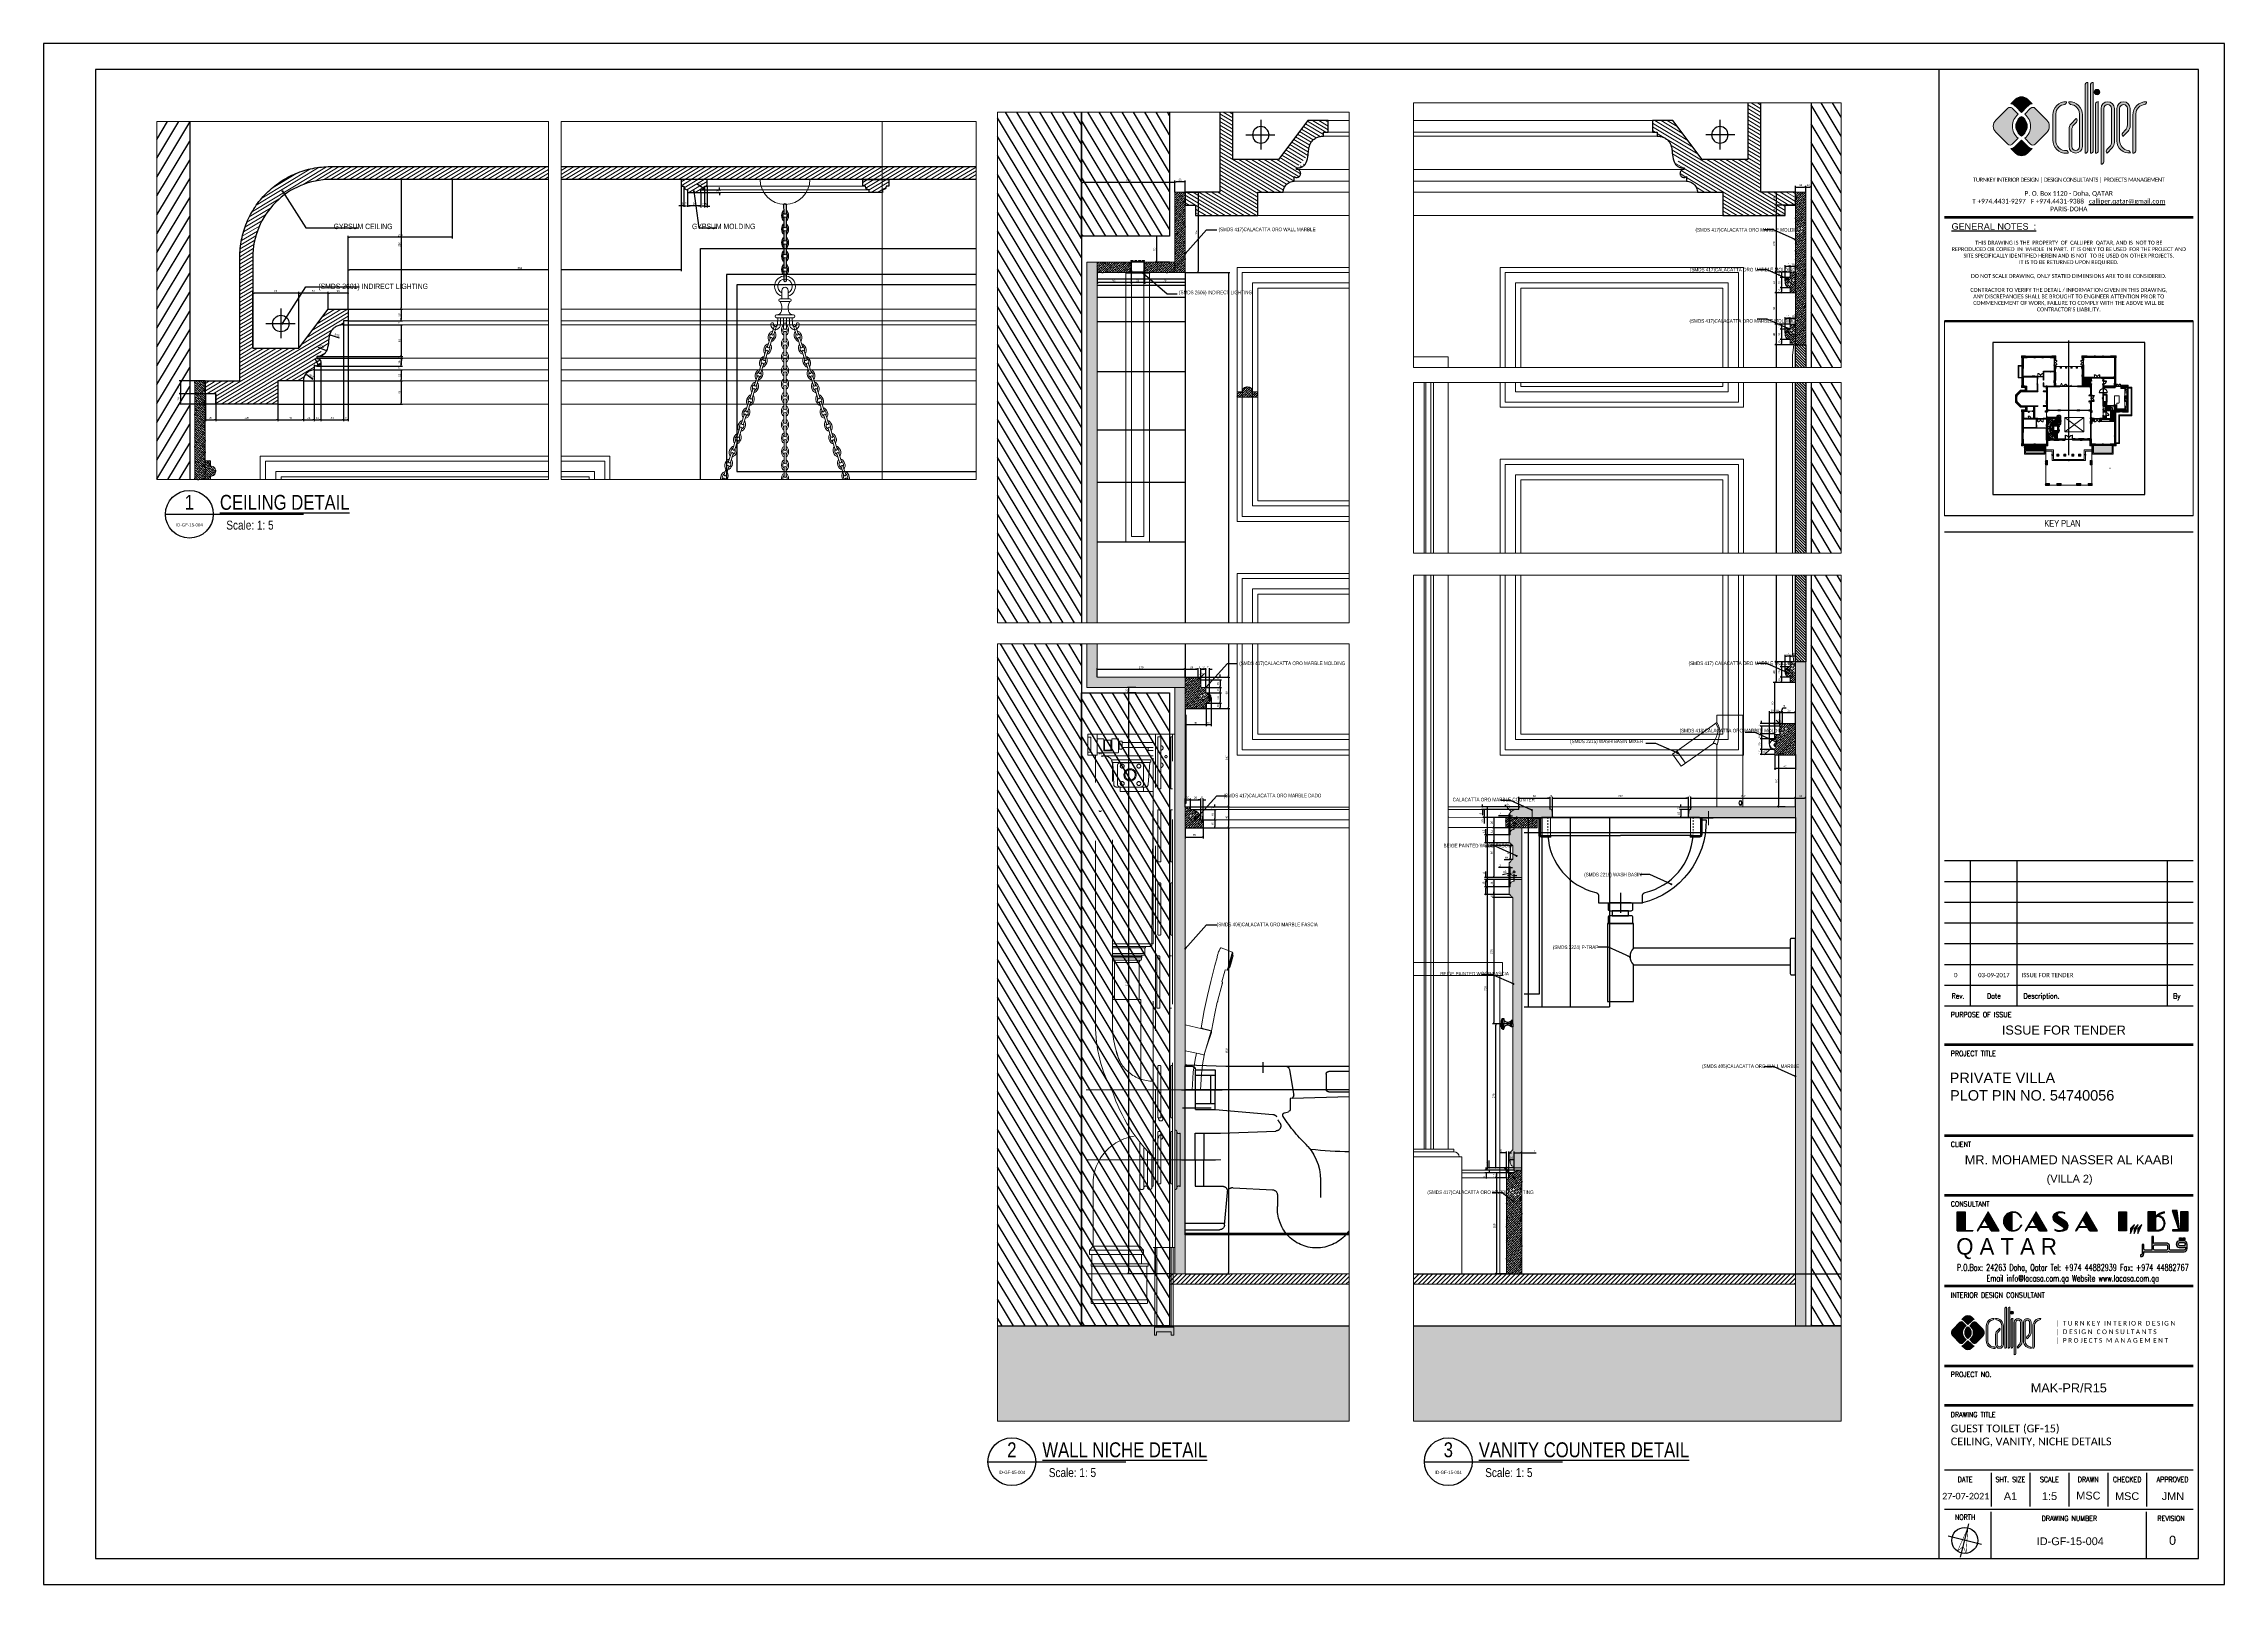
# Paper-space layout 'ID-GF-15-004' of a CAD drawing. Header units: inches, sheet in millimetres. Extents: x 278 to 1119, y 35 to 629.
# The model-space entities are those that its viewports show. They can reach past a viewport. Long polylines and large blocks are cut down to what shows.
import ezdxf
from ezdxf.enums import TextEntityAlignment as Align

# ---------------------------------------------------------------- set-up
doc = ezdxf.new("R2010")
doc.units = ezdxf.units.IN
doc.header["$MEASUREMENT"] = 0
for name, pattern in [('AM_DIN_F_W050', [6.25, 4.75, -1.5]), ('CENTERX2', [4, 2.5, -0.5, 0.5, -0.5]), ('HIDDEN', [0.375, 0.25, -0.125]), ('HIDDEN2', [0.1875, 0.125, -0.0625]), ('PR11_AL Kaabi_Villa_GF-07_Make up & Toilet$0$HIDDEN2', [4.7625, 3.175, -1.5875]), ('xref grd floor$0$CENTER', [2, 1.25, -0.25, 0.25, -0.25]), ('xref grd floor$0$HIDDEN', [0.375, 0.25, -0.125]), ('xref grd floor$0$HIDDEN2', [0.1875, 0.125, -0.0625]), ('xref grd floor$0$XREF-V2-GF_COLS$0$HIDDEN2', [0.1875, 0.125, -0.0625]), ('xref grd floor$0$XREF-V2-GF_COLS$0$XREF-V-COLS-GF$0$CENTER2', [1.125, 0.75, -0.125, 0.125, -0.125]), ('xref grd floor$1$HIDDEN', [0.375, 0.25, -0.125]), ('xref grd floor$1$HIDDEN2', [0.1875, 0.125, -0.0625])]:
    doc.linetypes.add(name, pattern=pattern)
for name, color, linetype in [('0-CALLIPER_LOGO', 160, 'Continuous'), ('48-TITLE', 7, 'Continuous'), ('8', 8, 'Continuous'), ('A-DIMESNION-1', 7, 'Continuous'), ('brass', 40, 'Continuous'), ('Calliper_wall_general plan', 8, 'Continuous'), ('CQ centerline', 8, 'Continuous'), ('CQ Grg Gypsum', 41, 'Continuous'), ('CQ Light Elevation', 4, 'Continuous'), ('CQ marble hatch', 8, 'Continuous'), ('CQ SANITARY WARES', 212, 'Continuous'), ('CQ section wall', 3, 'Continuous'), ('CQ Sheet text', 3, 'Continuous'), ('CQ SPOT DETAIL DIMENSION', 9, 'Continuous'), ('CQ SPOT DETAILS', 40, 'Continuous'), ('CQ text label', 3, 'Continuous'), ('CQ Wood Section', 1, 'Continuous'), ('Layer2', 2, 'Continuous'), ('Layer5', 5, 'Continuous'), ('Layer7', 8, 'Continuous'), ('MARBLE 2', 6, 'Continuous'), ('SANITARY WARES', 212, 'Continuous'), ('xref grd floor$0$8', 8, 'Continuous'), ('xref grd floor$0$A-ANNO-ARRW', 1, 'Continuous'), ('xref grd floor$0$A-CURB-LINE', 253, 'Continuous'), ('xref grd floor$0$a-plaster', 1, 'Continuous'), ('xref grd floor$0$A-WALL', 7, 'Continuous'), ('xref grd floor$0$area', 10, 'Continuous'), ('xref grd floor$0$Calliper_wash basin counter', 1, 'Continuous'), ('xref grd floor$0$CQ Wall hatch_CHB', 8, 'Continuous'), ('xref grd floor$0$gypsum', 31, 'Continuous'), ('xref grd floor$0$HATCH 02', 8, 'Continuous'), ('xref grd floor$0$ID-MARBLE', 6, 'Continuous'), ('xref grd floor$0$Layer1', 1, 'Continuous'), ('xref grd floor$0$walls', 7, 'Continuous'), ('xref grd floor$0$WOOD', 23, 'Continuous'), ('xref grd floor$0$XREF_ROAD$0$A-RAMP', 253, 'Continuous'), ('xref grd floor$2$CQ Wall hatch_CHB', 8, 'Continuous'), ('XREF-TITLE$0$48-TITLE', 7, 'Continuous'), ('XREF-TITLE$0$LCQ-103-XREF-TITLE-A1$0$48-TITLE', 7, 'Continuous'), ('XREF-TITLE$0$LCQ-339-XREF-TITLE-A1-DC1$0$0745-A02P-01$0$1', 253, 'Continuous'), ('XREF-TITLE$0$LCQ-339-XREF-TITLE-A1-DC1$0$48-title', 7, 'Continuous'), ('XREF-TITLE$0$LCQ-339-XREF-TITLE-A1-DC1$0$LCQ-103-XREF-TITLE-A1$0$48-TITLE', 7, 'Continuous')]:
    doc.layers.add(name, color=color, linetype=linetype)
for name, color, linetype, lineweight in [('1', 1, 'Continuous', 50), ('A-Dim-ID', 9, 'Continuous', 20), ('Bronze', 40, 'Continuous', 0), ('CQ bathroom accessories', 8, 'Continuous', 0), ('CQ gypsum 2', 42, 'Continuous', 0), ('CQ Gypsum Hatch', 8, 'Continuous', 20), ('CQ Lighting', 5, 'Continuous', 0), ('CQ Marble', 6, 'Continuous', 0), ('CQ Mirror-Glass', 4, 'Continuous', 0), ('CQ plan and elev dimension', 252, 'Continuous', 35), ('CQ Section Flooring fin.', 6, 'Continuous', 0), ('CQ Wood', 30, 'Continuous', 0), ('CQ wooh hatch', 8, 'HIDDEN', 18), ('Marble', 6, 'Continuous', 0), ('Sanitary', 9, 'Continuous', 0), ('xref grd floor$0$A-ANNO-IDEN', 1, 'Continuous', 9), ('xref grd floor$0$A-DOOR', 134, 'Continuous', 18), ('xref grd floor$0$A-EQPM', 202, 'Continuous', 18), ('xref grd floor$0$A-FLOR-FIXT', 8, 'Continuous', 9), ('xref grd floor$0$A-FLOR-HIDN', 252, 'xref grd floor$1$HIDDEN', 0), ('xref grd floor$0$A-FLOR-HRAL', 4, 'Continuous', 18), ('xref grd floor$0$A-FLOR-STRS', 2, 'Continuous', 18), ('xref grd floor$0$A-FLOR-TILE', 8, 'Continuous', 9), ('xref grd floor$0$A-GLAZ', 134, 'Continuous', 18), ('xref grd floor$0$A-WALL-PRHT', 4, 'Continuous', 18), ('xref grd floor$0$A-WALL-TILE', 8, 'Continuous', 9), ('xref grd floor$0$Marble', 6, 'Continuous', 0), ('xref grd floor$0$WOOD-HID', 8, 'xref grd floor$0$HIDDEN', 18), ('xref grd floor$0$XREF-V2-GF_COLS$0$A-COLS', 5, 'Continuous', 40), ('xref grd floor$0$XREF-V2-GF_COLS$0$A-COLS-PATT', 253, 'Continuous', 20), ('xref grd floor$0$XREF-V2-GF_COLS$0$A-EQPM', 202, 'Continuous', 18)]:
    doc.layers.add(name, color=color, linetype=linetype, lineweight=lineweight)
doc.layers.add('MV', color=1, linetype='Continuous', plot=False)
doc.styles.add('ARIAL', font='arial.ttf')
doc.styles.add('DIM 50', font='romans.shx', dxfattribs={"width": 0.75, "height": 100})
doc.styles.add('ST9', font='romans.shx', dxfattribs={"width": 0.8})
doc.styles.get("Standard").update_dxf_attribs({"font": 'arial.ttf'})
doc.styles.add('TITLE', font='arial.ttf')
doc.styles.add('XREF-TITLE$0$LCQ-103-XREF-TITLE-A1$0$TITLE', font='arial.ttf')
doc.styles.add('XREF-TITLE$0$LCQ-339-XREF-TITLE-A1-DC1$0$0745-A02P-01$0$ARIALN', font='ARIALN.TTF', dxfattribs={"width": 0.9})
doc.styles.add('XREF-TITLE$0$LCQ-339-XREF-TITLE-A1-DC1$0$LCQ-103-XREF-TITLE-A1$0$logo', font='AIGDT___.TTF')
doc.styles.add('XREF-TITLE$0$LCQ-339-XREF-TITLE-A1-DC1$0$LCQ-103-XREF-TITLE-A1$0$ROMANS', font='ROMANS.shx')
doc.styles.add('XREF-TITLE$0$LCQ-339-XREF-TITLE-A1-DC1$0$LCQ-103-XREF-TITLE-A1$0$TITLE', font='arial.ttf')
doc.styles.add('XREF-TITLE$0$LCQ-339-XREF-TITLE-A1-DC1$0$LCQ-103-XREF-TITLE-A1$0$TITLE2', font='ROMANS.shx', dxfattribs={"width": 0.8})
doc.styles.add('XREF-TITLE$0$LCQ-339-XREF-TITLE-A1-DC1$0$LCQ-105-XREF-TITLE-A1$0$TITLE', font='arial.ttf')
doc.dimstyles.new('CQ 2.5', dxfattribs={"dimscale": 0.025, "dimtxt": 150, "dimasz": 100, "dimexe": 100, "dimexo": 0, "dimgap": 80, "dimtad": 1, "dimdec": 0, "dimzin": 0, "dimdsep": 46, "dimtxsty": 'Standard', "dimblk": 'DOT', "dimcen": 100, "dimclrd": 250, "dimclre": 250, "dimclrt": 3, "dimadec": 0, "dimazin": 0, "dimtfac": 1, "dimtdec": 0, "dimtofl": 0, "dimtmove": 0, "dimatfit": 3, "dimfxl": 1, "dimtolj": 1, "dimtzin": 0, "dimlwd": -1, "dimarcsym": 0})
doc.dimstyles.new('DIM-20', dxfattribs={"dimscale": 1000, "dimtxt": 0.044, "dimasz": 0.035, "dimexe": 0.022, "dimexo": 0.022, "dimgap": 0.022, "dimtad": 1, "dimdec": 0, "dimzin": 0, "dimdsep": 46, "dimtxsty": 'ST9', "dimblk1": 'ARCHTICK', "dimblk2": 'ARCHTICK', "dimsah": 1, "dimcen": 0.088, "dimdle": 0.04, "dimclrd": 256, "dimclre": 256, "dimclrt": 3, "dimadec": 0, "dimazin": 0, "dimtfac": 1, "dimtdec": 0, "dimtix": 1, "dimtofl": 0, "dimtmove": 1, "dimatfit": 3, "dimldrblk": 'CLOSED', "dimfxl": 1, "dimtolj": 1, "dimtzin": 0, "dimarcsym": 0})
doc.dimstyles.get("Standard").update_dxf_attribs({"dimtxt": 0.18, "dimasz": 0.18, "dimexe": 0.18, "dimexo": 0.0625, "dimgap": 0.09, "dimtad": 0, "dimtih": 1, "dimtoh": 1, "dimdec": 4, "dimzin": 0, "dimdsep": 46, "dimtxsty": 'Standard', "dimcen": 0.09, "dimadec": 0, "dimazin": 0, "dimtfac": 1, "dimtdec": 4, "dimtofl": 0, "dimtmove": 0, "dimatfit": 3, "dimfxl": 1, "dimtolj": 1, "dimtzin": 0, "dimarcsym": 0})
pattern_1 = [(121.0285767, (0, 0), (-16.0670684, -9.6649787), [])]
pattern_2 = [(90, (20869.72, 76050.64), (-141.42136, 141.42136), [37.5, -245.3427]), (45, (20869.72, 76050.64), (-141.4214, 141.4214), [37.5, -162.5]), (135, (20869.72, 76050.64), (-141.4214, -141.4214), [37.5, -162.5])]
pattern_3 = [(45, (20869.716, 76050.643), (-13.258252, 13.258252), [])]
pattern_4 = [(225, (218196.3136, -8146.5635), (2.65165043, -2.65165043), [])]
pattern_5 = [(225, (218218.0906, -8234.092), (2.65165043, -2.65165043), [])]
pattern_6 = [(225, (218218.0665, -8233.995), (2.65165043, -2.65165043), [])]
pattern_7 = [(31.0285767, (443789.261, -420112.124), (-3.86599147, 6.42682736), [])]
pattern_8 = [(31.0285767, (97474.4944, -436784.2534), (-3.27320611, 5.4413805), [])]
pattern_9 = [(31.0285767, (97474.4944, -436784.2534), (-3.27320611, 5.4413805), [])]
pattern_10 = [(31.0285767, (114904.8204, -445224.5904), (-3.22165956, 5.35568947), [])]
pattern_11 = [(45, (-31349.998, -1342.198), (-4.4194174, 4.4194174), [])]
pattern_12 = [(45, (-202819.4748, -456589.9536), (1.657281518, 6.0766989), [7.8125, -1.5625, 0, -1.5625])]
pattern_13 = [(45, (-7e-11, 49.978), (1.657281518, 6.0766989), [7.8125, -1.5625, 0, -1.5625])]

# ---------------------------------------------------------------- blocks, each defined once
blk = doc.blocks.new('dwgtit')
at = {"linetype": 'Continuous', "ltscale": 2}
blk.add_line((-8, 0), (38.23, 0), dxfattribs=at)
blk.add_circle((0, 0), 8, dxfattribs=at)
at = {"linetype": 'Continuous', "ltscale": 2, "style": 'ARIAL', "width": 0.8}
for tag, height, p in [('DTN0', 5, (0, 3.99)), ('DTRFNO', 3, (0, -3.56))]:
    blk.add_attdef(tag, text='', height=height, dxfattribs=at).set_placement(p, align=Align.MIDDLE_CENTER)
for tag, p, height in [('DTNL1', (19.8, 1.48), 5), ('DTNL2', (20.36, -5.16), 3), ('DTSC', (63.36, -5.21), 3)]:
    blk.add_attdef(tag, p, '', height=height, dxfattribs=at)
blk = doc.blocks.new('XREF-TITLE$0$NORTH-NEW')
at = {"layer": 'XREF-TITLE$0$48-TITLE', "color": 4}
for p, q in [((0.66, 0), (-0.66, 0)), ((0, -0.66), (0, 0.66))]:
    blk.add_line(p, q, dxfattribs=at)
at = {"layer": 'XREF-TITLE$0$48-TITLE', "const_width": 0.02}
blk.add_lwpolyline([(0, 0.5), (0.171, -0.47), (0, -0.24), (-0.171, -0.47)], close=True, dxfattribs=at)
at = {"layer": 'XREF-TITLE$0$48-TITLE', "color": 4}
blk.add_circle((0, 0), 0.5, dxfattribs=at)
blk = doc.blocks.new('new logo')
at = {"layer": 'Calliper_wall_general plan', "true_color": 0x0f0f00}
for points in [[(1952.71, -407.57), (1952.29, -407.57, 0.24842), (1951.64, -408.22), (1951.64, -434.83, 0.435048), (1952.71, -433.93)], [(1954.8, -407.57), (1954.38, -407.57, 0.24842), (1953.73, -408.22), (1953.73, -434.83, 0.435048), (1954.8, -433.93)], [(1955.21, -411.29, 1), (1957.29, -411.29, 1)], [(1925.89, -419.85), (1923.59, -417.55, 0.414214), (1921.8, -417.55), (1917.23, -422.12, 0.198912), (1916.26, -424.46, 0.198912), (1917.23, -426.8), (1921.8, -431.37, 0.414214), (1923.59, -431.37), (1925.89, -429.08, -0.234542), (1923.6, -424.46, -0.234542)], [(1927.13, -419.11), (1925.02, -417, 0.18449), (1923.03, -415.83), (1924.79, -414.07, -0.414214), (1929.47, -414.07), (1931.23, -415.83, 0.18449), (1929.24, -417)], [(1932.39, -417.57), (1936.88, -422.06, -0.203601), (1937.85, -424.46, -0.203601), (1936.88, -426.86), (1932.39, -431.35, -0.414214), (1930.6, -431.35), (1928.37, -429.08, 0.234542), (1930.66, -424.46, 0.234542), (1928.37, -419.85), (1930.66, -417.55, -0.419864)], [(1943.87, -416.02, 0.39335), (1944.47, -415.03, 0.420626), (1939.27, -419.92), (1939.27, -429.97, 0.396545), (1944.06, -434.87), (1945.16, -434.87, 0.39335), (1944.56, -433.87, -0.460596), (1940.34, -429.75), (1940.34, -419.63, -0.368996)], [(1945.45, -432.27), (1945.45, -425.58, -0.190781), (1946.26, -423.52), (1948.23, -421.43), (1948.27, -421.47, -0.400313), (1948.28, -422.85), (1947.33, -423.86, 0.190781), (1946.52, -425.92), (1946.52, -432.27, 1), (1949.53, -432.27), (1949.53, -419.64, 0.370056), (1946.01, -416.02, -0.39335), (1945.4, -415.03, -0.426354), (1950.61, -420.02), (1950.61, -432.27, -1)], [(1956.75, -414.98, 0.34993), (1955.68, -415.7), (1955.68, -434.83, 0.435048), (1956.75, -433.93)], [(1958.86, -417.61, -1), (1961.86, -417.61), (1961.86, -430.35, -0.190781), (1961.04, -432.4), (1960.09, -433.41, 0.400313), (1960.11, -434.79), (1960.15, -434.84), (1962.12, -432.75, 0.190781), (1962.93, -430.69), (1962.93, -417.61, 1), (1957.79, -417.61), (1957.79, -439.05, 0.435048), (1958.86, -438.16)], [(1964.98, -417.61, -1), (1967.97, -417.61), (1967.97, -423.98, -0.190781), (1967.16, -426.03), (1966.21, -427.04, 0.400313), (1966.22, -428.42), (1966.26, -428.47), (1968.23, -426.38, 0.190781), (1969.04, -424.32), (1969.04, -417.61, 1), (1963.91, -417.61), (1963.91, -430.09, 0.446482), (1969.13, -434.77, 0.352056), (1968.33, -433.83, -0.371733), (1964.98, -430.09)], [(1974.71, -416.05, 0.39335), (1975.31, -415.05, 0.426354), (1970.11, -420.05), (1970.11, -434.85, 0.435048), (1971.18, -433.96), (1971.18, -419.65, -0.368996)], [(1927.13, -429.81), (1925.02, -431.92, -0.18449), (1923.03, -433.09), (1924.79, -434.85, 0.414214), (1929.47, -434.85), (1931.23, -433.09, -0.18449), (1929.24, -431.92)]]:
    blk.add_hatch(color=28, dxfattribs=at).paths.add_polyline_path(points)
at = {"layer": 'Calliper_wall_general plan'}
blk.add_hatch(color=2, dxfattribs=at).paths.add_polyline_path([(1927.13, -420.66, 0.264516), (1924.96, -424.46, 0.264516), (1927.13, -428.27, 0.264516), (1929.29, -424.46, 0.264516)])
at = {"layer": '0-CALLIPER_LOGO', "color": 170, "lineweight": 0}
for p, q in [((1951.64, -408.22), (1951.64, -434.83)), ((1952.29, -407.57), (1952.71, -407.57)), ((1952.71, -407.57), (1952.71, -433.93)), ((1953.73, -408.22), (1953.73, -434.83)), ((1954.38, -407.57), (1954.8, -407.57)), ((1954.8, -407.57), (1954.8, -433.93)), ((1921.8, -417.55), (1917.23, -422.12)), ((1924.79, -414.07), (1923.03, -415.83)), ((1923.59, -417.55), (1925.89, -419.85)), ((1925.02, -417), (1927.13, -419.11)), ((1929.24, -417), (1927.13, -419.11)), ((1930.66, -417.55), (1928.37, -419.85)), ((1929.47, -414.07), (1931.23, -415.83)), ((1932.39, -417.57), (1936.88, -422.06)), ((1939.27, -419.92), (1939.27, -429.97)), ((1940.34, -419.63), (1940.34, -430.27)), ((1949.53, -419.63), (1949.53, -432.27)), ((1949.53, -419.63), (1949.53, -430.27)), ((1950.61, -419.92), (1950.61, -429.97)), ((1950.61, -420.02), (1950.61, -432.27)), ((1955.68, -415.7), (1955.68, -434.83)), ((1956.75, -414.98), (1956.75, -433.93)), ((1957.79, -417.61), (1957.79, -439.05)), ((1958.86, -417.61), (1958.86, -438.16)), ((1958.86, -417.61), (1958.86, -438.16)), ((1961.86, -417.61), (1961.86, -430.35)), ((1962.93, -417.61), (1962.93, -430.69)), ((1963.91, -417.61), (1963.91, -430.09)), ((1964.98, -417.61), (1964.98, -430.09)), ((1967.97, -417.61), (1967.97, -423.98)), ((1969.04, -417.61), (1969.04, -424.32)), ((1970.11, -420.05), (1970.11, -434.85)), ((1971.18, -419.65), (1971.18, -433.96)), ((1921.8, -431.37), (1917.23, -426.8)), ((1932.39, -431.35), (1936.88, -426.86)), ((1945.45, -425.58), (1945.45, -432.27)), ((1946.26, -423.52), (1948.23, -421.43)), ((1946.52, -425.92), (1946.52, -432.27)), ((1947.33, -423.86), (1948.28, -422.85)), ((1948.27, -421.47), (1948.23, -421.43)), ((1967.16, -426.03), (1966.21, -427.04)), ((1966.22, -428.42), (1966.26, -428.47)), ((1968.23, -426.38), (1966.26, -428.47)), ((1924.79, -434.85), (1923.03, -433.09)), ((1923.59, -431.37), (1925.89, -429.08)), ((1925.02, -431.92), (1927.13, -429.81)), ((1929.24, -431.92), (1927.13, -429.81)), ((1930.6, -431.35), (1928.37, -429.08)), ((1929.47, -434.85), (1931.23, -433.09)), ((1944.06, -434.87), (1945.16, -434.87)), ((1945.16, -434.87), (1944.78, -434.87)), ((1961.04, -432.4), (1960.09, -433.41)), ((1960.11, -434.79), (1960.15, -434.84)), ((1962.12, -432.75), (1960.15, -434.84))]:
    blk.add_line(p, q, dxfattribs=at)
blk.add_circle((1956.25, -411.29), 1.04, dxfattribs=at)
for centre, radius, start, end in [((1952.59, -408.52), 0.995, 107.09802, 162.90198), ((1954.68, -408.52), 0.995, 107.09802, 162.90198), ((1922.7, -418.45), 1.27, 45, 135), ((1922.49, -419.02), 3.24, 38.5975, 80.40939), ((1929.39, -424.46), 5.79, 127.20123, 180), ((1927.13, -416.41), 3.31, 45, 135), ((1924.86, -424.46), 5.79, 0, 52.79877), ((1931.77, -419.02), 3.24, 99.59061, 141.4025), ((1931.52, -418.41), 1.21, 43.89688, 134.91049), ((1944.27, -420.02), 5, 87.63536, 181.11311), ((1944.21, -419.89), 3.88, 95.14451, 176.15988), ((1943.63, -415.2), 0.856, 285.67905, 11.56774), ((1946.24, -415.2), 0.856, 168.43226, 254.32095), ((1945.61, -420.02), 5, 358.88689, 92.36464), ((1945.66, -419.89), 3.88, 3.84012, 84.85549), ((1956.66, -416.02), 1.04, 85.20492, 162.35088), ((1960.36, -417.61), 2.57, 0, 180), ((1960.36, -417.61), 1.5, 0, 180), ((1966.47, -417.61), 2.57, 0, 180), ((1966.47, -417.61), 1.5, 0, 180), ((1975.11, -420.05), 5, 87.63536, 181.11311), ((1975.05, -419.91), 3.88, 95.14451, 176.15988), ((1974.48, -415.22), 0.856, 285.67905, 11.56774), ((1919.57, -424.46), 3.31, 135, 180), ((1919.57, -424.46), 3.31, 180, 225), ((1929.39, -424.46), 5.79, 180, 232.79877), ((1929.39, -424.46), 4.43, 120.73466, 180), ((1929.39, -424.46), 4.43, 180, 239.26534), ((1924.86, -424.46), 4.43, 0, 59.26534), ((1924.86, -424.46), 4.43, 300.73466, 0), ((1924.86, -424.46), 5.79, 307.20123, 0), ((1934.54, -424.4), 3.31, 358.96726, 45), ((1934.54, -424.52), 3.31, 315, 1.03274), ((1948.45, -425.58), 3, 136.79532, 180), ((1949.52, -425.92), 3, 136.79532, 180), ((1947.55, -422.17), 1, 316.79532, 44.06271), ((1966.94, -427.73), 1, 136.79532, 224.06271), ((1964.97, -423.98), 3, 316.79532, 0), ((1966.04, -424.32), 3, 316.79532, 0), ((1922.7, -430.47), 1.27, 225, 315), ((1922.49, -429.9), 3.24, 279.59061, 321.4025), ((1927.13, -432.51), 3.31, 225, 315), ((1931.77, -429.9), 3.24, 218.5975, 260.40939), ((1931.49, -430.45), 1.27, 225, 315), ((1944.27, -429.87), 5, 178.88689, 272.36464), ((1944.21, -430.01), 3.88, 176.89042, 275.07933), ((1944.32, -434.69), 0.856, 348.43226, 74.32095), ((1948.03, -432.27), 2.58, 180, 0), ((1948.03, -432.27), 1.51, 180, 0), ((1951.76, -433.88), 0.954, 262.72577, 356.77123), ((1953.85, -433.88), 0.954, 262.72577, 356.77123), ((1955.8, -433.88), 0.954, 262.72577, 356.77123), ((1960.82, -434.1), 1, 136.79532, 224.06271), ((1958.86, -430.35), 3, 316.79532, 0), ((1959.93, -430.69), 3, 316.79532, 0), ((1968.61, -430.09), 4.71, 180, 276.23953), ((1968.82, -430.02), 3.84, 181.13958, 262.70661), ((1968.14, -434.8), 0.986, 1.21558, 78.79531), ((1970.23, -433.9), 0.954, 262.72577, 356.77123), ((1957.91, -438.11), 0.954, 262.72577, 356.77123)]:
    blk.add_arc(centre, radius, start, end, dxfattribs=at)
blk = doc.blocks.new('XREF-TITLE')
at = {"layer": 'XREF-TITLE$0$LCQ-339-XREF-TITLE-A1-DC1$0$LCQ-103-XREF-TITLE-A1$0$48-TITLE'}
for points in [[(737.99, 136.24), (743.95, 136.24), (743.95, 136.42), (740.99, 136.42), (740.99, 143.62), (737.99, 143.62)], [(762.85, 138.5), (762.68, 138.57, -0.335261), (759.05, 136.45), (759.05, 143.37, -0.325117), (762.63, 141.37), (762.8, 141.45, 4.760585)], [(777.17, 141.61, -0.804125), (777.52, 143.38, -0.139753), (779.53, 142.99), (779.53, 143.2, 0.267149), (775.48, 142.84, 0.158415), (774.87, 141.76, 0.260991), (775.45, 140), (778.6, 137.99, -0.726518), (778.43, 136.43, -0.039912), (777.84, 136.34, -0.15573), (775.63, 136.83), (775.63, 136.61, 0.252462), (779.85, 136.67, 0.244258), (780.71, 138.16, 0.2096), (780.02, 139.78)], [(803.29, 136.24), (803.29, 143.58), (800.3, 143.58), (800.3, 136.24)], [(827.06, 143.58), (824.07, 143.58), (824.07, 136.62), (820.95, 136.62), (820.95, 136.24), (824.07, 136.24), (827.06, 136.24)], [(806.33, 138.73), (804.77, 137.23), (804.77, 135.24)], [(807.73, 138.73), (806.17, 137.23), (806.17, 135.24)], [(807.56, 135.24), (809.12, 138.73), (807.56, 137.23)]]:
    blk.add_hatch(color=10, dxfattribs=at).paths.add_polyline_path(points)
at = {"layer": 'XREF-TITLE$0$LCQ-339-XREF-TITLE-A1-DC1$0$LCQ-103-XREF-TITLE-A1$0$48-TITLE', "true_color": 0x666666}
h = blk.add_hatch(color=251, dxfattribs=at)
h.paths.add_polyline_path([(749.86, 143.58), (745.62, 136.24), (745.84, 136.24), (746.7, 137.74), (750.24, 137.74), (751.1, 136.24), (754.1, 136.24)])
h.paths.add_polyline_path([(750.13, 137.92), (746.81, 137.92), (748.47, 140.8)], flags=16)
at = {"layer": 'XREF-TITLE$0$LCQ-339-XREF-TITLE-A1-DC1$0$LCQ-103-XREF-TITLE-A1$0$48-TITLE'}
h = blk.add_hatch(color=10, dxfattribs=at)
h.paths.add_polyline_path([(768.43, 143.58), (764.19, 136.24), (764.4, 136.24), (765.26, 137.74), (768.8, 137.74), (769.67, 136.24), (772.67, 136.24)])
h.paths.add_polyline_path([(768.69, 137.92), (765.37, 137.92), (767.03, 140.8)], flags=16)
h = blk.add_hatch(color=10, dxfattribs=at)
h.paths.add_polyline_path([(787.86, 143.58), (783.62, 136.24), (783.83, 136.24), (784.69, 137.74), (788.23, 137.74), (789.1, 136.24), (792.1, 136.24)])
h.paths.add_polyline_path([(788.13, 137.92), (784.8, 137.92), (786.46, 140.8)], flags=16)
h = blk.add_hatch(color=10, dxfattribs=at)
edge = h.paths.add_edge_path()
edge.add_arc((815.14, 139.2), 2.99, 359.14035, 446.42733)
edge.add_arc((818.37, 138.45), 4.82, 95.54957, 129.21891, ccw=False)
edge.add_line((817.9, 143.24), (817.9, 143.59))
edge.add_arc((818.37, 138.45), 5.16, 95.18045, 139.21268)
edge.add_line((814.46, 141.82), (814.46, 143.58))
edge.add_line((814.46, 143.58), (811.47, 143.58))
edge.add_line((811.47, 143.58), (811.47, 136.24))
edge.add_line((811.47, 136.24), (814.46, 136.24))
edge.add_line((814.46, 136.24), (815.32, 136.24))
edge.add_arc((815.3, 139.06), 2.82, 270.25504, 361.90034)
edge = h.paths.add_edge_path(flags=16)
edge.add_arc((818.37, 138.45), 4.82, 135.2947, 144.18627)
edge.add_line((814.46, 141.27), (814.46, 136.58))
edge.add_line((814.46, 136.58), (815.32, 136.58))
edge.add_arc((815.3, 139.06), 2.48, 270.27207, 362.09049)
edge.add_arc((815.14, 139.2), 2.64, 358.96144, 454.15748)
at = {"layer": 'XREF-TITLE$0$LCQ-339-XREF-TITLE-A1-DC1$0$LCQ-103-XREF-TITLE-A1$0$48-TITLE', "true_color": 0x666666}
for points in [[(822.82, 144.18), (820.92, 144.18), (823.28, 136.91), (823.74, 136.91)], [(823.73, 133.58), (824.51, 133.58), (824.51, 132.82), (823.73, 132.82)], [(824.97, 133.58), (825.76, 133.58), (825.76, 132.82), (824.97, 132.82)]]:
    blk.add_hatch(color=251, dxfattribs=at).paths.add_polyline_path(points)
h = blk.add_hatch(color=251, dxfattribs=at)
edge = h.paths.add_edge_path()
edge.add_arc((818.62, 130.36), 1.22, 13.66992, 93.2541)
edge.add_line((818.56, 131.57), (815.54, 131.57))
edge.add_line((815.54, 131.57), (814.29, 131.57))
edge.add_arc((814.22, 130.36), 1.22, 86.7459, 114.20503)
edge.add_line((813.72, 131.47), (813.72, 134.17))
edge.add_line((813.72, 134.17), (813.04, 134.17))
edge.add_line((813.04, 134.17), (813.04, 128.84))
edge.add_line((813.04, 128.84), (810.47, 128.84))
edge.add_arc((810.56, 129.52), 0.678, 203.9089, 262.68549, ccw=False)
edge.add_line((809.94, 129.24), (809.94, 131.05))
edge.add_line((809.94, 131.05), (809.25, 131.05))
edge.add_line((809.25, 131.05), (809.25, 127.43))
edge.add_arc((808.87, 127.43), 0.386, 306.42867, 360, ccw=False)
edge.add_arc((808.78, 127.55), 0.534, 251.27183, 306.42867, ccw=False)
edge.add_line((808.61, 127.04), (808.61, 126.36))
edge.add_line((808.61, 126.36), (809.04, 126.36))
edge.add_arc((808.78, 127.55), 1.22, 282.36976, 306.42867)
edge.add_arc((808.87, 127.43), 1.07, 306.42867, 360)
edge.add_line((809.94, 127.43), (809.94, 128.3))
edge.add_arc((810.56, 129.52), 1.36, 242.93866, 264.84181)
edge.add_line((810.43, 128.16), (818.56, 128.16))
edge.add_arc((818.62, 129.38), 1.22, 266.7459, 313.6965)
edge.add_arc((820.31, 129.38), 1.22, 226.3035, 273.2541)
edge.add_line((820.38, 128.16), (825.51, 128.16))
edge.add_arc((825.28, 129.53), 1.39, 279.23186, 356.89361)
edge.add_line((826.67, 129.45), (826.67, 131.16))
edge.add_arc((825.28, 131.09), 1.39, 3.10639, 80.76814)
edge.add_line((825.51, 132.46), (823.62, 132.46))
edge.add_arc((823.84, 131.09), 1.39, 99.23186, 176.89361)
edge.add_arc((823.84, 131.24), 1.39, 183.10639, 260.76814)
edge.add_line((823.62, 129.87), (825.51, 129.87))
edge.add_arc((825.28, 131.24), 1.39, 279.23186, 300.31567)
edge.add_line((825.98, 130.04), (825.98, 129.47))
edge.add_arc((825.28, 129.53), 0.702, 282.98897, 355.63351, ccw=False)
edge.add_line((825.44, 128.84), (820.26, 128.84))
edge.add_arc((820.31, 129.38), 0.534, 200.71105, 265.08407, ccw=False)
edge.add_line((819.81, 129.19), (819.81, 130.64))
edge = h.paths.add_edge_path(flags=16)
edge.add_arc((823.84, 131.09), 0.702, 102.98897, 173.85495, ccw=False)
edge.add_line((823.68, 131.77), (825.44, 131.77))
edge.add_arc((825.28, 131.09), 0.702, 6.14505, 77.01103, ccw=False)
edge.add_arc((825.28, 131.24), 0.702, 282.98897, 353.85495, ccw=False)
edge.add_line((825.44, 130.55), (823.68, 130.55))
edge.add_arc((823.84, 131.24), 0.702, 186.14505, 257.01103, ccw=False)
edge = h.paths.add_edge_path(flags=16)
edge.add_arc((818.62, 129.38), 0.534, 274.91593, 339.28895, ccw=False)
edge.add_line((818.67, 128.84), (816.47, 128.84))
edge.add_line((816.47, 128.84), (814.18, 128.84))
edge.add_arc((814.22, 129.38), 0.534, 200.71105, 265.08407, ccw=False)
edge.add_line((813.72, 129.19), (813.72, 130.55))
edge.add_arc((814.22, 130.36), 0.534, 94.91593, 159.28895, ccw=False)
edge.add_line((814.18, 130.89), (816.59, 130.89))
edge.add_line((816.59, 130.89), (818.67, 130.89))
edge.add_arc((818.62, 130.36), 0.534, 20.71105, 85.08407, ccw=False)
edge.add_line((819.12, 130.55), (819.12, 129.19))
for points in [[(0, 0), (841, 0), (841, 594), (0, 594)], [(20, 10), (831, 10), (831, 584), (20, 584)]]:
    blk.add_lwpolyline(points, close=True)
at = {"layer": 'XREF-TITLE$0$LCQ-339-XREF-TITLE-A1-DC1$0$48-title', "const_width": 0.5}
for points in [[(733, 412), (829, 412)], [(733, 405.67), (829, 405.67)]]:
    blk.add_lwpolyline(points, dxfattribs=at)
at = {"layer": 'XREF-TITLE$0$LCQ-339-XREF-TITLE-A1-DC1$0$LCQ-103-XREF-TITLE-A1$0$48-TITLE'}
for p, q in [((731, 10), (731, 584)), ((733, 231.02), (829, 231.02)), ((743, 231.02), (743, 223.02)), ((761, 231.02), (761, 223.02)), ((818.87, 231.02), (818.87, 223.02)), ((733, 223.02), (829, 223.02)), ((829, 44), (733, 44)), ((751, 43), (751, 30)), ((766, 43), (766, 30)), ((781, 43), (781, 30)), ((796, 43), (796, 30)), ((811, 43), (811, 30)), ((733, 29), (829, 29)), ((751, 10), (751, 28)), ((811, 10), (811, 28))]:
    blk.add_line(p, q, dxfattribs=at)
at = {"layer": 'XREF-TITLE$0$LCQ-339-XREF-TITLE-A1-DC1$0$LCQ-103-XREF-TITLE-A1$0$48-TITLE', "color": 4}
for p, q in [((733, 279.02), (829, 279.02)), ((743, 279.02), (743, 231.02)), ((761, 279.02), (761, 231.02)), ((818.87, 279.02), (818.87, 231.02)), ((733, 271.02), (829, 271.02)), ((733, 263.02), (829, 263.02)), ((733, 255.02), (829, 255.02)), ((733, 247.02), (829, 247.02)), ((733, 239.02), (829, 239.02))]:
    blk.add_line(p, q, dxfattribs=at)
at = {"layer": 'XREF-TITLE$0$LCQ-339-XREF-TITLE-A1-DC1$0$LCQ-103-XREF-TITLE-A1$0$48-TITLE', "color": 10}
for p, q in [((737.99, 136.24), (737.99, 143.62)), ((737.99, 143.62), (740.99, 143.62)), ((740.99, 143.62), (740.99, 136.42)), ((758.93, 136.24), (758.93, 143.62)), ((759.05, 143.37), (759.05, 136.45)), ((768.43, 143.58), (764.19, 136.24)), ((772.67, 136.24), (768.43, 143.58)), ((787.86, 143.58), (783.62, 136.24)), ((792.1, 136.24), (787.86, 143.58)), ((737.99, 136.24), (743.95, 136.24)), ((740.99, 136.42), (743.95, 136.42)), ((743.95, 136.42), (743.95, 136.24)), ((762.63, 141.37), (762.8, 141.45)), ((762.68, 138.57), (762.85, 138.5)), ((764.19, 136.24), (764.4, 136.24)), ((765.26, 137.74), (764.4, 136.24)), ((765.26, 137.74), (768.8, 137.74)), ((767.03, 140.8), (765.37, 137.92)), ((765.37, 137.92), (768.69, 137.92)), ((766.93, 140.99), (766.92, 141)), ((768.69, 137.92), (767.03, 140.8)), ((769.67, 136.24), (768.8, 137.74)), ((769.67, 136.24), (772.67, 136.24)), ((783.62, 136.24), (783.83, 136.24)), ((784.69, 137.74), (783.83, 136.24)), ((784.69, 137.74), (788.23, 137.74)), ((786.46, 140.8), (784.8, 137.92)), ((784.8, 137.92), (788.13, 137.92)), ((786.36, 140.99), (786.35, 141)), ((788.13, 137.92), (786.46, 140.8)), ((789.1, 136.24), (788.23, 137.74)), ((789.1, 136.24), (792.1, 136.24))]:
    blk.add_line(p, q, dxfattribs=at)
at = {"layer": 'XREF-TITLE$0$LCQ-339-XREF-TITLE-A1-DC1$0$LCQ-103-XREF-TITLE-A1$0$48-TITLE', "color": 251, "true_color": 0x666666}
for p, q in [((749.86, 143.58), (745.62, 136.24)), ((754.1, 136.24), (749.86, 143.58)), ((745.62, 136.24), (745.84, 136.24)), ((746.7, 137.74), (745.84, 136.24)), ((746.7, 137.74), (750.24, 137.74)), ((748.47, 140.8), (746.81, 137.92)), ((746.81, 137.92), (750.13, 137.92)), ((748.36, 140.99), (748.36, 141)), ((750.13, 137.92), (748.47, 140.8)), ((751.1, 136.24), (750.24, 137.74)), ((751.1, 136.24), (754.1, 136.24))]:
    blk.add_line(p, q, dxfattribs=at)
at = {"layer": 'XREF-TITLE$0$LCQ-339-XREF-TITLE-A1-DC1$0$LCQ-103-XREF-TITLE-A1$0$48-TITLE', "const_width": 1, "elevation": 0}
blk.add_lwpolyline([(733, 527), (829, 527)], dxfattribs=at)
at = {"layer": 'XREF-TITLE$0$LCQ-339-XREF-TITLE-A1-DC1$0$LCQ-103-XREF-TITLE-A1$0$48-TITLE', "const_width": 1}
for points in [[(733, 487), (829, 487)], [(829, 208.02), (733, 208.02)], [(829, 173.02), (733, 173.02)], [(829, 150.02), (733, 150.02)], [(829, 115.02), (733, 115.02)], [(829, 84.23), (733, 84.23)], [(829, 69), (733, 69)]]:
    blk.add_lwpolyline(points, dxfattribs=at)
at = {"layer": 'XREF-TITLE$0$LCQ-339-XREF-TITLE-A1-DC1$0$LCQ-103-XREF-TITLE-A1$0$48-TITLE', "color": 10}
for points in [[(778.81, 137.85, -0.618663), (778.43, 136.43, -0.039912), (777.84, 136.34, -0.15573), (775.63, 136.83, 1.161214), (775.63, 136.83), (775.63, 136.61, 0.252462), (779.85, 136.67, 0.244258), (780.71, 138.16, 0.2096), (780.02, 139.78), (776.92, 141.77, -0.617286), (777.36, 143.36, -0.053818), (777.36, 143.36, -0.150598), (779.53, 142.99, -0.127578), (779.53, 142.99), (779.53, 143.2, 0.267149), (775.48, 142.84, 0.158415), (774.87, 141.76, 0.260991), (775.45, 140)], [(818.12, 139.15, 0.400412), (815.32, 142.18, -0.147976), (817.9, 143.24), (817.9, 143.59, 0.194526), (814.46, 141.82), (814.46, 143.58), (811.47, 143.58), (811.47, 136.24), (814.46, 136.24), (815.32, 136.24, 0.42265)], [(814.95, 141.84, 0.038816), (814.46, 141.27), (814.46, 136.58), (815.32, 136.58, 0.42354), (817.78, 139.15, 0.441032)]]:
    blk.add_lwpolyline(points, format="xyb", close=True, dxfattribs=at)
for points in [[(800.3, 143.58), (803.29, 143.58), (803.29, 136.24), (800.3, 136.24)], [(827.06, 143.58), (824.07, 143.58), (824.07, 136.62), (820.95, 136.62), (820.95, 136.24), (824.07, 136.24), (827.06, 136.24)], [(806.33, 138.73), (804.77, 137.23), (804.77, 135.24)], [(807.73, 138.73), (806.17, 137.23), (806.17, 135.24)], [(809.12, 138.73), (807.56, 137.23), (807.56, 135.24)]]:
    blk.add_lwpolyline(points, close=True, dxfattribs=at)
at = {"layer": 'XREF-TITLE$0$LCQ-339-XREF-TITLE-A1-DC1$0$LCQ-103-XREF-TITLE-A1$0$48-TITLE', "color": 251, "true_color": 0x666666}
for points in [[(822.82, 144.18), (820.92, 144.18), (823.28, 136.91), (823.74, 136.91)], [(823.73, 133.58), (824.51, 133.58), (824.51, 132.82), (823.73, 132.82)], [(824.97, 133.58), (825.76, 133.58), (825.76, 132.82), (824.97, 132.82)]]:
    blk.add_lwpolyline(points, close=True, dxfattribs=at)
for points in [[(819.81, 130.64, 0.361917), (818.56, 131.57), (815.54, 131.57), (814.29, 131.57, 0.12039), (813.72, 131.47), (813.72, 134.17), (813.04, 134.17), (813.04, 128.84), (810.47, 128.84, -0.262236), (809.94, 129.24), (809.94, 131.05), (809.25, 131.05), (809.25, 127.43, -0.238101), (809.1, 127.12, -0.245424), (808.61, 127.04), (808.61, 126.36), (809.04, 126.36, 0.105364), (809.5, 126.57, 0.238101), (809.94, 127.43), (809.94, 128.3, 0.095863), (810.43, 128.16), (818.56, 128.16, 0.207775), (819.47, 128.49, 0.207775), (820.38, 128.16), (825.51, 128.16, 0.352458), (826.67, 129.45), (826.67, 131.16, 0.352458), (825.51, 132.46), (823.62, 132.46, 0.352458), (822.46, 131.16, 0.352458), (823.62, 129.87), (825.51, 129.87, 0.092256), (825.98, 130.04), (825.98, 129.47, -0.328032), (825.44, 128.84), (820.26, 128.84, -0.288508), (819.81, 129.19)], [(819.12, 129.19, -0.288508), (818.67, 128.84), (816.47, 128.84), (814.18, 128.84, -0.288508), (813.72, 129.19), (813.72, 130.55, -0.288508), (814.18, 130.89), (816.59, 130.89), (818.67, 130.89, -0.288508), (819.12, 130.55)], [(823.14, 131.16, -0.319458), (823.68, 131.77), (825.44, 131.77, -0.319458), (825.98, 131.16, -0.319458), (825.44, 130.55), (823.68, 130.55, -0.319458)]]:
    blk.add_lwpolyline(points, format="xyb", close=True, dxfattribs=at)
at = {"layer": 'XREF-TITLE$0$LCQ-339-XREF-TITLE-A1-DC1$0$LCQ-103-XREF-TITLE-A1$0$48-TITLE', "color": 10}
for radius, start, end in [(3.67, 24.77408, 337.32218), (3.48, 24.77408, 96.81496), (3.48, 263.18504, 337.32218)]:
    blk.add_arc((759.47, 139.91), radius, start, end, dxfattribs=at)
at = {"layer": 'Calliper_wall_general plan'}
blk.add_blockref('new logo', (-1164.37, 986.61), dxfattribs=at)
at = {"layer": 'Calliper_wall_general plan', "xscale": 0.58212, "yscale": 0.58212, "zscale": 0.58212}
blk.add_blockref('new logo', (-379.71, 344.13, 0), dxfattribs=at)
at = {"layer": 'XREF-TITLE$0$48-TITLE', "xscale": 10, "yscale": 10, "zscale": 6.666666666666537, "rotation": 346.0285767170151}
blk.add_blockref('XREF-TITLE$0$NORTH-NEW', (740.87, 16.94), dxfattribs=at)
at = {"char_height": 1.5, "attachment_point": 5}
for s, insert, width in [('{\\fCalibri|b0|i0|c0|p34;THIS DRAWING IS THE  PROPERTY  OF  CALLIPER  QATAR, AND IS  NOT TO BE \\PREPRODUCED OR COPIED  IN  WHOLE  IN PART.  IT IS ONLY TO BE USED  FOR THE PROJECT AND SITE SPECIFICALLY IDENTIFIED HEREIN AND IS NOT  TO BE USED ON OTHER PROJECTS. \\PIT IS TO BE RETURNED UPON REQUIRED.}', (780.98, 513.35, 0), 93.6706), ('{\\fCalibri|b0|i0|c0|p34;DO NOT SCALE DRAWING, ONLY STATED DIMENSIONS ARE TO BE CONSIDERED.}', (780.98, 504.26, 0), 80), ("{\\fCalibri|b0|i0|c0|p34;CONTRACTOR TO VERIFY THE DETAIL / INFORMATION GIVEN IN THIS DRAWING, ANY DISCREPANCIES SHALL BE BROUGHT TO ENGINEER ATTENTION PRIOR TO COMMENCEMENT OF WORK, FAILURE TO COMPLY WITH THE ABOVE WILL BE CONTRACTOR'S LIABILITY.}", (780.98, 495.27, 0), 80)]:
    blk.add_mtext(s, dxfattribs=dict(at, insert=insert, width=width))
at = {"layer": '0-CALLIPER_LOGO'}
for s, insert, char_height, width, attachment_point in [('{\\fCalibri|b0|i0|c0|p34;\\H1.067x;\\T0.9;TURNKEY INTERIOR DESIGN | DESIGN CONSULTANTS | PROJECTS MANAGEMENT\\P\\H0.9375x;\\T1;\\C0;\\P\\H1.2x;\\C250;P. O. Box 1120 - Doha, QATAR\\PT +974.4431-9297   F +974.4431-9388   \\Lcalliper.qatar@gmail.com\\l\\PPARIS-DOHA}', (780.98, 542.33), 1.5, 80, 2), ('\\pxl1.3333,sm1.1;{\\fCalibri|b0|i0|c0|p34;\\T1.4;| TURNKEY INTERIOR DESIGN \\P| DESIGN CONSULTANTS \\P| PROJECTS MANAGEMENT}', (773.6, 97.14, 0), 1.8, 52.5556, 4)]:
    blk.add_mtext(s, dxfattribs=dict(at, insert=insert, char_height=char_height, width=width, attachment_point=attachment_point))
at = {"layer": 'XREF-TITLE$0$LCQ-103-XREF-TITLE-A1$0$48-TITLE', "style": 'XREF-TITLE$0$LCQ-103-XREF-TITLE-A1$0$TITLE'}
blk.add_text('MSC', height=3.02, dxfattribs=at).set_placement((788.54, 32.72), align=Align.CENTER)
at = {"layer": 'XREF-TITLE$0$LCQ-339-XREF-TITLE-A1-DC1$0$0745-A02P-01$0$1', "color": 4, "insert": (744.05, 410.31), "char_height": 2.5, "width": 68.9753, "attachment_point": 1, "style": 'XREF-TITLE$0$LCQ-339-XREF-TITLE-A1-DC1$0$0745-A02P-01$0$ARIALN'}
blk.add_mtext('\\pxqc;{\\W1;KEY PLAN}', dxfattribs=at)
at = {"layer": 'XREF-TITLE$0$LCQ-339-XREF-TITLE-A1-DC1$0$48-title', "style": 'XREF-TITLE$0$LCQ-339-XREF-TITLE-A1-DC1$0$LCQ-105-XREF-TITLE-A1$0$TITLE'}
for s, height, p in [('PRIVATE VILLA', 4, (735.05, 193.27)), ('PLOT PIN NO. 54740056', 4, (735.2, 186.53)), ('MR. MOHAMED NASSER AL KAABI', 3.5, (740.88, 161.94)), ('(VILLA 2)', 3, (772.46, 154.92))]:
    blk.add_text(s, height=height, dxfattribs=at).set_placement(p)
at = {"layer": 'XREF-TITLE$0$LCQ-339-XREF-TITLE-A1-DC1$0$LCQ-103-XREF-TITLE-A1$0$48-TITLE', "color": 4, "style": 'XREF-TITLE$0$LCQ-339-XREF-TITLE-A1-DC1$0$LCQ-103-XREF-TITLE-A1$0$TITLE'}
blk.add_text('%%UGENERAL NOTES  :', height=2.5, dxfattribs=at).set_placement((735.79, 522.26))
at = {"layer": 'XREF-TITLE$0$LCQ-339-XREF-TITLE-A1-DC1$0$LCQ-103-XREF-TITLE-A1$0$48-TITLE', "color": 4, "style": 'XREF-TITLE$0$LCQ-339-XREF-TITLE-A1-DC1$0$LCQ-103-XREF-TITLE-A1$0$TITLE2', "width": 0.8}
for s, p in [('Rev.', (735.8, 225.83)), ('Date', (749.45, 225.83)), ('Description.', (763.54, 225.83)), ('By', (821.25, 225.83)), ('PURPOSE OF ISSUE', (735.48, 218.65)), ('PROJECT TITLE', (735.48, 203.65)), ('CLIENT ', (735.48, 168.65)), ('CONSULTANT', (735.48, 145.65)), ('INTERIOR DESIGN CONSULTANT', (735.48, 110.52)), ('PROJECT NO.', (735.48, 79.95)), ('DRAWING TITLE', (735.48, 64.44)), ('APPROVED', (814.86, 39.44)), ('DRAWING NUMBER', (770.55, 24.44)), ('REVISION', (815.18, 24.44))]:
    blk.add_text(s, height=2, dxfattribs=at).set_placement(p)
at = {"layer": 'XREF-TITLE$0$LCQ-339-XREF-TITLE-A1-DC1$0$LCQ-103-XREF-TITLE-A1$0$48-TITLE', "style": 'XREF-TITLE$0$LCQ-339-XREF-TITLE-A1-DC1$0$LCQ-103-XREF-TITLE-A1$0$TITLE'}
for s, height, p in [('ISSUE FOR TENDER', 3.5, (779.07, 211.95)), ('MAK-PR/R15', 3.5, (781, 74)), ('A1', 3, (758.5, 32.5)), ('MSC', 3, (803.5, 32.5)), ('JMN', 3, (821.16, 32.5))]:
    blk.add_text(s, height=height, dxfattribs=at).set_placement(p, align=Align.CENTER)
at = {"layer": 'XREF-TITLE$0$LCQ-339-XREF-TITLE-A1-DC1$0$LCQ-103-XREF-TITLE-A1$0$48-TITLE', "color": 251, "true_color": 0x666666, "style": 'XREF-TITLE$0$LCQ-339-XREF-TITLE-A1-DC1$0$LCQ-103-XREF-TITLE-A1$0$logo'}
blk.add_text('Q A T A R', height=6.368, dxfattribs=at).set_placement((737.61, 127.1))
at = {"layer": 'XREF-TITLE$0$LCQ-339-XREF-TITLE-A1-DC1$0$LCQ-103-XREF-TITLE-A1$0$48-TITLE', "color": 4, "style": 'XREF-TITLE$0$LCQ-339-XREF-TITLE-A1-DC1$0$LCQ-103-XREF-TITLE-A1$0$TITLE2', "width": 0.8}
for s, p in [('DATE', (741, 39.44)), ('SHT. SIZE', (758.5, 39.44)), ('SCALE', (773.5, 39.44)), ('DRAWN', (788.5, 39.44)), ('CHECKED', (803.5, 39.44)), ('NORTH', (741, 24.9))]:
    blk.add_text(s, height=2, dxfattribs=at).set_placement(p, align=Align.CENTER)
at = {"layer": 'XREF-TITLE$0$LCQ-339-XREF-TITLE-A1-DC1$0$LCQ-103-XREF-TITLE-A1$0$48-TITLE', "style": 'XREF-TITLE$0$LCQ-339-XREF-TITLE-A1-DC1$0$LCQ-103-XREF-TITLE-A1$0$TITLE'}
blk.add_text('0', height=3.5, dxfattribs=at).set_placement((821, 17), align=Align.MIDDLE)
at = {"layer": 'XREF-TITLE$0$LCQ-339-XREF-TITLE-A1-DC1$0$LCQ-103-XREF-TITLE-A1$0$48-TITLE', "color": 4, "insert": (701.7, 123.42), "char_height": 2.5, "width": 161.6347, "attachment_point": 1, "style": 'XREF-TITLE$0$LCQ-339-XREF-TITLE-A1-DC1$0$LCQ-103-XREF-TITLE-A1$0$ROMANS'}
blk.add_mtext('\\pxqc;{\\W0.65;P.O.Box: 24263 Doha, Qatar Tel: +974 44882939 Fax: +974 44882767 \\PEmail info@lacasa.com.qa Website www.lacasa.com.qa}', dxfattribs=at)
blk = doc.blocks.new('SECTION C AND F')
at = {"layer": 'Marble'}
h = blk.add_hatch(dxfattribs=at)
h.set_pattern_fill('ANSI31', color=8, scale=50, angle=-13.9714, style=0)
h.set_pattern_definition([(45, (300099.5014, 430523.575), (-4.4194174, 4.4194174), [])])
h.paths.add_polyline_path([(342600.2, 479435.9), (342600.2, 479415.9), (342464.9, 479415.9), (342464.9, 479435.9)])
h.paths.add_polyline_path([(342990, 479415.9), (342990, 479435.9), (345295.2, 479435.9), (345295.2, 479415.9)])
at = {"layer": 'xref grd floor$2$CQ Wall hatch_CHB'}
h = blk.add_hatch(dxfattribs=at)
h.set_pattern_fill('ANSI31,_O', color=8, scale=150, angle=76.0286)
h.set_pattern_definition([(121.0285767, (95684.039, 1302.347), (-16.0670684, -9.6649787), [])])
h.paths.add_polyline_path([(342620.2, 483585.9), (342820.2, 483585.9), (342820.2, 479335.6), (342620.2, 479335.6), (342620.2, 483035.9), (342620.2, 483035.9), (342620.2, 483235.9)])
h = blk.add_hatch(dxfattribs=at)
h.set_pattern_fill('ANSI31,_O', color=8, scale=150, angle=76.0286)
h.set_pattern_definition(pattern_1)
h.paths.add_polyline_path([(342990, 482395.9), (342820.2, 482395.9), (342820.2, 483585.9), (342990, 483585.9)])
h = blk.add_hatch(dxfattribs=at)
h.set_pattern_fill('ANSI31,_O', color=8, scale=150, angle=76.0286)
h.set_pattern_definition([(121.0285767, (96352.914, 1302.347), (-16.0670684, -9.6649787), [])])
h.paths.add_polyline_path([(345525.1, 483585.9), (345325.2, 483585.9), (345325.2, 479335.6), (345525.1, 479335.6), (345525.1, 483035.9), (345525.1, 483035.9), (345525.1, 483235.9)])
h = blk.add_hatch(dxfattribs=at)
h.set_pattern_fill('ANSI31,_O', color=8, scale=150, angle=76.0286)
h.set_pattern_definition(pattern_1)
h.paths.add_polyline_path([(342990, 479335.9), (342820.2, 479335.9), (342820.2, 480555.9), (342990, 480555.9)])
h = blk.add_hatch(dxfattribs=at)
h.set_pattern_fill('AR-CONC', color=256, scale=10, angle=-13.9714, style=0)
h.set_pattern_definition([(36.028577, (91357.98, -1447.65), (68.08902, -23.40695), [7.5, -82.5]), (341.028577, (91357.98, -1447.65), (4.696116, 76.343932), [6, -66]), (86.480021, (91363.655, -1449.6), (72.785135, 52.936981), [6.374019, -70.114211]), (32.212777, (91362.81, -1428.24), (99.570572, -41.829513), [11.25, -123.75]), (82.664212, (91371.11, -1431.73), (114.220033, 71.96377), [9.561034, -105.171376]), (337.21274, (91362.81, -1428.24), (114.220033, 71.96377), [9, -99]), (7.028577, (91371.307, -1435.51), (48.2040844, -53.482392), [7.5, -82.5]), (312.028577, (91371.31, -1435.51), (41.119588, 64.495185), [6, -66]), (57.480021, (91375.324, -1439.97), (89.323671, 11.012793), [6.374019, -70.114211]), (23.5285767, (91357.98, -1447.653), (9.2173322, 32.010976), [0, -65.2, 0, -67, 0, -66.25]), (353.528577, (91357.98, -1447.653), (35.0512903, 31.9228578), [0, -38.2, 0, -63.7, 0, -25.25]), (313.5285767, (91336.34, -1442.27), (51.2584374, -15.0772595), [0, -25, 0, -78, 0, -103.5]), (303.528577, (91326.636, -1439.854), (59.0102484, -4.3659754), [0, -32.5, 0, -51.8, 0, -73.5])])
h.paths.add_polyline_path([(342464.9, 479135.9), (342464.9, 479335.9), (345764.6, 479335.9), (345764.6, 479135.9)])
at = {"layer": 'CQ Marble'}
blk.add_line((345295.2, 479335.6, 0), (345325.2, 479335.6, 0), dxfattribs=at)
at = {"layer": 'CQ Section Flooring fin.'}
for p, q in [((342990, 479435.9, 0), (345295.2, 479435.9, 0)), ((342990, 479415.9, 0), (345295.2, 479415.9, 0))]:
    blk.add_line(p, q, dxfattribs=at)
at = {"layer": 'CQ section wall'}
for p, q in [((342820.2, 483585.9, 0), (342820.2, 479335.6, 0)), ((345325.2, 483585.9, 0), (345325.2, 479335.6, 0)), ((342464.9, 479335.9, 0), (345764.6, 479335.9, 0)), ((345525.1, 479335.6, 0), (345325.2, 479335.6, 0))]:
    blk.add_line(p, q, dxfattribs=at)
at = {"layer": 'CQ section wall', "elevation": 0}
for points in [[(342990, 482395.9), (342820.2, 482395.9), (342820.2, 483585.9), (342990, 483585.9)], [(342990, 479335.9), (342820.2, 479335.9), (342820.2, 480555.9), (342990, 480555.9)]]:
    blk.add_lwpolyline(points, close=True, dxfattribs=at)
blk = doc.blocks.new('xref grd floor$0$BW')
at = {"ltscale": 1000}
for p, q in [((-221903.1, -68664.5), (-220903.1, -68664.5)), ((-221003.1, -69514.5), (-221803.1, -68714.5)), ((-221803.1, -69514.5), (-221003.1, -68714.5))]:
    blk.add_line(p, q, dxfattribs=at)
for points in [[(-220903.1, -69614.5), (-220903.1, -68664.5), (-221903.1, -68664.5), (-221903.1, -69614.5)], [(-220953.1, -69564.5), (-220953.1, -68664.5), (-221853.1, -68664.5), (-221853.1, -69564.5)], [(-221003.1, -69514.5), (-221003.1, -68714.5), (-221803.1, -68714.5), (-221803.1, -69514.5)]]:
    blk.add_lwpolyline(points, close=True, dxfattribs=at)
blk = doc.blocks.new('*U42')
for p, q in [((350, 1000), (350, 200)), ((400, 1000), (350, 1000)), ((350, 1000), (400, 1000)), ((354, 996), (354, 204)), ((354, 996), (396, 996)), ((396, 204), (396, 996)), ((400, 200), (400, 1000)), ((400, 1000), (400, 1000)), ((354, 876), (396, 876)), ((350, 200), (400, 200))]:
    blk.add_line(p, q)
at = {"color": 253, "linetype": 'xref grd floor$1$HIDDEN2'}
for p, q in [((380, 160), (-380, 160)), ((-380, 0), (380, 0))]:
    blk.add_line(p, q, dxfattribs=at)
at = {"flags": 128}
for points in [[(396, 876), (354, 876), (354, 996), (396, 996)], [(396, 204), (354, 204), (354, 324), (396, 324)]]:
    blk.add_lwpolyline(points, close=True, dxfattribs=at)
for points in [[(305, 936), (305, 824, -0.414214), (301, 820), (289, 820, -0.414214), (285, 824), (285, 936, -0.414214), (289, 940), (301, 940, -0.414214)], [(445, 936), (445, 824, 0.414214), (449, 820), (461, 820, 0.414214), (465, 824), (465, 936, 0.414214), (461, 940), (449, 940, 0.414214)]]:
    blk.add_lwpolyline(points, format="xyb", close=True)
for points in [[(337, 940), (332, 940), (332, 890), (337, 890)], [(350, 950), (350, 880), (340, 890), (340, 940)], [(400, 950), (400, 880), (410, 890), (410, 940)], [(413, 940), (418, 940), (418, 890), (413, 890)], [(330.7, 925), (305, 925), (305, 905), (330.7, 905)], [(419.3, 925), (445, 925), (445, 905), (419.3, 905)], [(-450, 200), (-400, 200), (-400, 160), (-380, 160), (-380, 0), (-450, 0)], [(-446, 196), (-404, 196), (-404, 156), (-384, 156), (-384, 4), (-446, 4)], [(450, 200), (400, 200), (400, 160), (380, 160), (380, 0), (450, 0)], [(446, 196), (404, 196), (404, 156), (384, 156), (384, 4), (446, 4)]]:
    blk.add_lwpolyline(points, close=True)
at = {"linetype": 'xref grd floor$0$CENTER', "ltscale": 0.4}
blk.add_arc((402.3, 199.4), 802.3, 93.7386, 179.9566, dxfattribs=at)
blk = doc.blocks.new('xref grd floor$0$DR - 1550')
at = {"color": 253, "linetype": 'xref grd floor$1$HIDDEN2'}
for p, q in [((40, 100), (1460, 100)), ((60, 0), (1440, 0))]:
    blk.add_line(p, q, dxfattribs=at)
for points in [[(40, 100), (40, 810), (80, 810), (80, 100), (40, 100)], [(1460, 100), (1460, 810), (1420, 810), (1420, 100), (1460, 100)]]:
    blk.add_lwpolyline(points)
for points in [[(0, 90), (10, 90), (10, 100), (40, 100), (40, 50), (60, 50), (60, 0), (10, 0), (10, 10), (0, 10)], [(1500, 90), (1490, 90), (1490, 100), (1460, 100), (1460, 50), (1440, 50), (1440, 0), (1490, 0), (1490, 10), (1500, 10)]]:
    blk.add_lwpolyline(points, close=True)
at = {"linetype": 'xref grd floor$1$HIDDEN2'}
for centre, start, end in [((37.8, 99.1), 0.0731, 86.5576), ((1462.2, 99.1), 93.4424, 179.9269)]:
    blk.add_arc(centre, 712.2, start, end, dxfattribs=at)
blk = doc.blocks.new('*U40')
for p, q in [((-873, 1027.5), (-873, 947.5)), ((-800, 1050), (-850, 1050)), ((-850, 1050), (-800, 1050)), ((-850, 200), (-850, 1050)), ((-804, 1046), (-846, 1046)), ((-846, 204), (-846, 1046)), ((-804, 1046), (-804, 204)), ((-800, 1050), (-800, 200)), ((-777, 1027.5), (-777, 947.5)), ((777, 1027.5), (777, 947.5)), ((800, 1050), (800, 200)), ((850, 1050), (800, 1050)), ((800, 1050), (850, 1050)), ((804, 1046), (804, 204)), ((804, 1046), (846, 1046)), ((846, 204), (846, 1046)), ((850, 200), (850, 1050)), ((873, 1027.5), (873, 947.5)), ((-869, 1007.5), (-859, 1007.5)), ((-869, 1007.5), (-869, 967.5)), ((-869, 967.5), (-859, 967.5)), ((-859, 1007.5), (-859, 967.5)), ((-855, 1007.5), (-850, 1007.5)), ((-855, 1007.5), (-855, 967.5)), ((-855, 967.5), (-850, 967.5)), ((-795, 1007.5), (-800, 1007.5)), ((-795, 967.5), (-800, 967.5)), ((-795, 1007.5), (-795, 967.5)), ((-781, 1007.5), (-791, 1007.5)), ((-791, 1007.5), (-791, 967.5)), ((-781, 967.5), (-791, 967.5)), ((-781, 1007.5), (-781, 967.5)), ((781, 1007.5), (781, 967.5)), ((781, 1007.5), (791, 1007.5)), ((781, 967.5), (791, 967.5)), ((791, 1007.5), (791, 967.5)), ((795, 1007.5), (795, 967.5)), ((795, 1007.5), (800, 1007.5)), ((795, 967.5), (800, 967.5)), ((855, 1007.5), (850, 1007.5)), ((855, 967.5), (850, 967.5)), ((855, 1007.5), (855, 967.5)), ((869, 1007.5), (859, 1007.5)), ((859, 1007.5), (859, 967.5)), ((869, 967.5), (859, 967.5)), ((869, 1007.5), (869, 967.5)), ((-804, 926), (-846, 926)), ((804, 926), (846, 926)), ((-800, 200), (-850, 200)), ((800, 200), (850, 200))]:
    blk.add_line(p, q)
at = {"color": 253, "linetype": 'xref grd floor$1$HIDDEN2'}
for p, q in [((-830, 160), (830, 160)), ((830, 0), (-830, 0))]:
    blk.add_line(p, q, dxfattribs=at)
for points in [[(-888, 1019.5), (-888, 955.5)], [(-878, 1025.7), (-878, 949.3)], [(-772, 1025.7), (-772, 949.3)], [(-762, 1019.5), (-762, 955.5)], [(762, 1019.5), (762, 955.5)], [(772, 1025.7), (772, 949.3)], [(878, 1025.7), (878, 949.3)], [(888, 1019.5), (888, 955.5)]]:
    blk.add_lwpolyline(points)
for points in [[(-873, 1027.5), (-873, 947.5, -2.191511)], [(-777, 1027.5), (-777, 947.5, 2.191511)], [(777, 1027.5), (777, 947.5, -2.191511)], [(873, 1027.5), (873, 947.5, 2.191511)]]:
    blk.add_lwpolyline(points, format="xyb")
at = {"flags": 128}
for points in [[(-846, 926), (-804, 926), (-804, 1046), (-846, 1046)], [(846, 926), (804, 926), (804, 1046), (846, 1046)], [(-846, 204), (-804, 204), (-804, 324), (-846, 324)], [(846, 204), (804, 204), (804, 324), (846, 324)]]:
    blk.add_lwpolyline(points, close=True, dxfattribs=at)
for points in [[(-900, 200), (-850, 200), (-850, 160), (-830, 160), (-830, 0), (-900, 0)], [(-896, 196), (-854, 196), (-854, 156), (-834, 156), (-834, 4), (-896, 4)], [(900, 200), (850, 200), (850, 160), (830, 160), (830, 0), (900, 0)], [(896, 196), (854, 196), (854, 156), (834, 156), (834, 4), (896, 4)]]:
    blk.add_lwpolyline(points, close=True)
for centre, start, end in [((-861.3, 987.5), 106.2602, 129.7918), ((-788.7, 987.5), 50.2082, 73.7398), ((788.7, 987.5), 106.2602, 129.7918), ((861.3, 987.5), 50.2082, 73.7398), ((-861.3, 987.5), 230.2082, 253.7398), ((-788.7, 987.5), 286.2602, 309.7918), ((788.7, 987.5), 230.2082, 253.7398), ((861.3, 987.5), 286.2602, 309.7918)]:
    blk.add_arc(centre, 41.7, start, end)
at = {"linetype": 'xref grd floor$0$CENTER', "ltscale": 0.4}
for centre, start, end in [((-852.8, 198.8), 0.0777, 86.4509), ((852.8, 198.8), 93.5491, 179.9223)]:
    blk.add_arc(centre, 852.8, start, end, dxfattribs=at)
blk = doc.blocks.new('*U45')
for p, q in [((-973, 1127.5), (-973, 1047.5)), ((-900, 1150), (-950, 1150)), ((-950, 1150), (-900, 1150)), ((-950, 200), (-950, 1150)), ((-904, 1146), (-946, 1146)), ((-946, 204), (-946, 1146)), ((-904, 1146), (-904, 204)), ((-900, 1150), (-900, 200)), ((-877, 1127.5), (-877, 1047.5)), ((877, 1127.5), (877, 1047.5)), ((900, 1150), (950, 1150)), ((950, 1150), (900, 1150)), ((900, 1150), (900, 200)), ((904, 1146), (946, 1146)), ((904, 1146), (904, 204)), ((946, 204), (946, 1146)), ((950, 200), (950, 1150)), ((973, 1127.5), (973, 1047.5)), ((-969, 1107.5), (-969, 1067.5)), ((-969, 1107.5), (-959, 1107.5)), ((-959, 1107.5), (-959, 1067.5)), ((-955, 1107.5), (-950, 1107.5)), ((-955, 1107.5), (-955, 1067.5)), ((-895, 1107.5), (-900, 1107.5)), ((-895, 1107.5), (-895, 1067.5)), ((-881, 1107.5), (-891, 1107.5)), ((-891, 1107.5), (-891, 1067.5)), ((-881, 1107.5), (-881, 1067.5)), ((881, 1107.5), (891, 1107.5)), ((881, 1107.5), (881, 1067.5)), ((891, 1107.5), (891, 1067.5)), ((895, 1107.5), (900, 1107.5)), ((895, 1107.5), (895, 1067.5)), ((955, 1107.5), (950, 1107.5)), ((955, 1107.5), (955, 1067.5)), ((959, 1107.5), (959, 1067.5)), ((969, 1107.5), (959, 1107.5)), ((969, 1107.5), (969, 1067.5)), ((-969, 1067.5), (-959, 1067.5)), ((-955, 1067.5), (-950, 1067.5)), ((-895, 1067.5), (-900, 1067.5)), ((-881, 1067.5), (-891, 1067.5)), ((881, 1067.5), (891, 1067.5)), ((895, 1067.5), (900, 1067.5)), ((955, 1067.5), (950, 1067.5)), ((969, 1067.5), (959, 1067.5)), ((-904, 1026), (-946, 1026)), ((904, 1026), (946, 1026)), ((-900, 200), (-950, 200)), ((900, 200), (950, 200))]:
    blk.add_line(p, q)
at = {"color": 253, "linetype": 'xref grd floor$1$HIDDEN2'}
for p, q in [((930, 160), (-930, 160)), ((-930, 33.3), (930, 33.3))]:
    blk.add_line(p, q, dxfattribs=at)
for points in [[(-978, 1125.7), (-978, 1049.3)], [(-872, 1125.7), (-872, 1049.3)], [(872, 1125.7), (872, 1049.3)], [(978, 1125.7), (978, 1049.3)], [(-988, 1119.5), (-988, 1055.5)], [(-862, 1119.5), (-862, 1055.5)], [(862, 1119.5), (862, 1055.5)], [(988, 1119.5), (988, 1055.5)]]:
    blk.add_lwpolyline(points)
for points in [[(-973, 1127.5), (-973, 1047.5, -2.191511)], [(-877, 1127.5), (-877, 1047.5, 2.191511)], [(877, 1127.5), (877, 1047.5, -2.191511)], [(973, 1127.5), (973, 1047.5, 2.191511)]]:
    blk.add_lwpolyline(points, format="xyb")
at = {"flags": 128}
for points in [[(-946, 1026), (-904, 1026), (-904, 1146), (-946, 1146)], [(946, 1026), (904, 1026), (904, 1146), (946, 1146)], [(-946, 204), (-904, 204), (-904, 324), (-946, 324)], [(946, 204), (904, 204), (904, 324), (946, 324)]]:
    blk.add_lwpolyline(points, close=True, dxfattribs=at)
for points in [[(-1000, 200), (-950, 200), (-950, 160), (-930, 160), (-930, 33.3), (-1000, 33.3)], [(-996, 196), (-954, 196), (-954, 156), (-934, 156), (-934, 37.3), (-996, 37.3)], [(1000, 200), (950, 200), (950, 160), (930, 160), (930, 33.3), (1000, 33.3)], [(996, 196), (954, 196), (954, 156), (934, 156), (934, 37.3), (996, 37.3)]]:
    blk.add_lwpolyline(points, close=True)
for centre, start, end in [((-961.3, 1087.5), 106.2602, 129.7918), ((-888.7, 1087.5), 50.2082, 73.7398), ((888.7, 1087.5), 106.2602, 129.7918), ((961.3, 1087.5), 50.2082, 73.7398), ((-961.3, 1087.5), 230.2082, 253.7398), ((-888.7, 1087.5), 286.2602, 309.7918), ((888.7, 1087.5), 230.2082, 253.7398), ((961.3, 1087.5), 286.2602, 309.7918)]:
    blk.add_arc(centre, 41.7, start, end)
at = {"linetype": 'xref grd floor$0$CENTER', "ltscale": 0.4}
for centre, start, end in [((-974.7, 175.5), 359.0897, 88.5479), ((974.7, 175.5), 91.4521, 180.9103)]:
    blk.add_arc(centre, 974.8, start, end, dxfattribs=at)
blk = doc.blocks.new('xref grd floor$0$DR-1400')
at = {"elevation": 0}
blk.add_lwpolyline([(0, 1350), (0, 1350), (200, 1350), (200, 1390), (190, 1390), (190, 1400), (10, 1400), (10, 1390), (0, 1390), (0, 1350)], dxfattribs=at)
at = {"color": 253, "linetype": 'xref grd floor$1$HIDDEN2'}
blk.add_lwpolyline([(70, 80), (70, 1320, -1), (130, 1320), (130, 80, -1), (70, 80)], format="xyb", dxfattribs=at)
blk.add_lwpolyline([(100, 110), (-1140, 110, 1), (-1140, 50), (100, 50, 1), (100, 110)], format="xyb")
at = {"linetype": 'xref grd floor$1$HIDDEN2'}
blk.add_lwpolyline([(100, 110), (1340, 110, -1), (1340, 50), (100, 50, -1), (100, 110)], format="xyb", dxfattribs=at)
blk.add_lwpolyline([(0, 50), (0, 50), (200, 50), (200, 10), (190, 10), (190, 0), (10, 0), (10, 10), (0, 10), (0, 50)])
blk.add_arc((100, 80, 0), 1270, 0.0002, 179.9998, dxfattribs=at)
blk = doc.blocks.new('xref grd floor$0$XREF-V2-GF_COLS$0$Elevator0')
for p, q in [((-1018, 723), (-1030, 723)), ((-1030, 723), (-1030, 623)), ((-1018, 723), (-935, 723)), ((-1018, 723), (-1018, 635.4)), ((-840, 717.5), (-927.4, 717.5)), ((-895, -2.4), (-895, 737.4)), ((-895, 677.5), (-895, 717.5)), ((-832, 698), (-1030, 698)), ((-1018, 635.4), (-974.4, 680.6)), ((-944.8, 683), (-968.6, 683)), ((-944.8, 677.5), (-944.8, 683)), ((-832, 681.5), (-944.8, 681.5)), ((-832, 677.5), (-944.8, 677.5)), ((-925, 677.5), (-925, 662.5)), ((-865, 677.5), (-925, 677.5)), ((-865, 662.5), (-865, 677.5)), ((-832, 677.5), (-832, 709.5)), ((725, 675), (-725, 675)), ((-725, 675), (-725, -450)), ((725, -450), (725, 675)), ((-977.1, 628.4), (-957.9, 647.6)), ((-955.8, 648.5), (-943, 648.5)), ((-943.5, 646.8), (-943.5, 582)), ((-943.5, 646.8), (-846.5, 646.8)), ((-943, 646.8), (-943, 584.4)), ((-940, 645.5), (-940, 614.5)), ((-937, 646.8), (-937, 584.4)), ((-925, 662.5), (-903, 662.5)), ((-909.3, 646.8), (-907, 646.8)), ((-907, 646.8), (-907, 646.8)), ((-903, 662.5), (-903, 627.5)), ((-887, 627.5), (-887, 662.5)), ((-887, 662.5), (-865, 662.5)), ((-853, 590), (-853, 646.8)), ((-850, 614.5), (-850, 648.5)), ((-847, 651.5), (-832.2, 651.5)), ((-847, 590), (-847, 646.3)), ((-846.5, 646.8), (-846.5, 586.1)), ((-830.1, 650.6), (-781.9, 602.4)), ((700, 650), (-700, 650)), ((-700, 650), (-700, -450)), ((700, -450), (700, 650)), ((-1024, 623), (-1030, 623)), ((-1024, 623), (-1024, 623.6)), ((-1008, 627.5), (-782, 627.5)), ((-978, 133.3), (-978, 626.3)), ((-937, 611.5), (-853, 611.5)), ((-903, 627.5), (-887, 627.5)), ((-839.2, 534.1), (-846.9, 589.2)), ((-781, 600.3), (-781, 161.9)), ((-974.4, 547.8), (-969.9, 515.8)), ((-945.1, 579.8), (-970.3, 558.7)), ((-968.5, 548.7), (-964, 516.6)), ((-941.3, 575.2), (-966.4, 554.1)), ((-854.9, 559.7), (-961.9, 544.7)), ((-957.6, 557.4), (-862.5, 570.7)), ((-956.8, 551.4), (-861.7, 564.8)), ((-856.5, 187.8), (-908.3, 552.2)), ((-854.9, 559.7), (-851.7, 536.9)), ((-845.1, 533.3), (-852.9, 588.4)), ((-969.4, 515.8), (-921.8, 177.1)), ((-964.6, 521.1), (-845.8, 537.8)), ((-963.4, 516.7), (-915.8, 177.9)), ((-958.7, 521.9), (-961.9, 544.7)), ((-796.7, 192.9), (-845.1, 533.3)), ((-790.8, 193.7), (-839.2, 534.1)), ((-821.5, 365), (-942.1, 365)), ((-823.1, 378.3), (-941.6, 361.7)), ((-919.2, 202.2), (-800.4, 218.9)), ((-806.3, 218.1), (-803.1, 195.3)), ((-923.8, 171.7), (-938.7, 159.2)), ((-910.1, 180.3), (-913.3, 203.1)), ((-803.1, 195.3), (-910.1, 180.3)), ((-808.2, 188.6), (-903.3, 175.2)), ((-807.4, 182.6), (-902.5, 169.3)), ((-849.5, 136.7), (-798.4, 187.8)), ((-845.2, 132.5), (-794.2, 183.6)), ((857, 170), (920, 170)), ((912, 170), (912, -170)), ((920, 170), (920, -170)), ((-952.9, 87), (-977.6, 131.8)), ((-943, 150), (-943, 77.5)), ((-937, 150), (-937, 77.5)), ((-920, 167.1), (-934.9, 154.6)), ((-853, 77.5), (-853, 128.3)), ((-847, 78), (-847, 128.3)), ((-846.5, 130.6), (-846.5, 77.5)), ((-818, 94.5), (-818, 129.1)), ((-782.1, 159.6), (-816.9, 131.4)), ((849, 162), (849, 90)), ((-1030, 120), (-1030, -120)), ((-1030, 120), (-1018, 120)), ((-1019.8, 110), (-1030, 110)), ((-1018, 109.8), (-1018, 120)), ((-1018, 109.8), (-1018, -120)), ((-1012.7, 105.8), (-985.7, 55.5)), ((-1008, 102.5), (-782, 102.5)), ((-943, 85.5), (-950.2, 85.5)), ((-940, 118.5), (-850, 118.5)), ((-940, 118.5), (-940, 88.5)), ((-887, 102.5), (-903, 102.5)), ((-903, 102.5), (-903, 67.5)), ((-887, 67.5), (-887, 102.5)), ((-850, 94.5), (-850, 118.5)), ((-821, 91.5), (-847, 91.5)), ((841, 82), (849, 90)), ((-980, 52.1), (-815, 52.1)), ((-980, 52), (-980, 45)), ((-968.1, 45), (-980, 45)), ((-861, 45), (-968.1, 45)), ((-846.5, 77.5), (-943, 77.5)), ((-903, 67.5), (-925, 67.5)), ((-925, 67.5), (-925, 52.5)), ((-925, 52.5), (-865, 52.5)), ((-895, -120), (-895, 52)), ((-865, 67.5), (-887, 67.5)), ((-865, 52.5), (-865, 67.5)), ((-815, 52.1), (-815, 74.1)), ((-815, 74.1), (-805, 74.1)), ((-811, -119.9), (-811, 74.1)), ((-811, 69.1), (-805, 69.1)), ((-805, -119.9), (-805, 74.1)), ((802, 49), (802, 71.5)), ((805, 71.5), (802, 71.5)), ((805, 49), (802, 49)), ((805, 81.5), (805, 6)), ((809, 81.5), (805, 81.5)), ((809, 73.5), (805, 73.5)), ((809, 6), (809, 81.5)), ((809, 81.5), (813, 81.5)), ((812, 71), (809, 71)), ((812, 42), (812, 71)), ((813, 81.5), (813, -81.5)), ((882, 81.5), (813, 81.5)), ((826, 82), (841, 82)), ((890, 73.5), (890, -73.5)), ((-772.5, 0), (-1053.5, 0)), ((-740, 0), (-1030, 0)), ((-853, 37), (-853, -112)), ((-805, 2.1), (-811, 2.1)), ((-805, 0.1), (-811, 0.1)), ((-798, 35), (-805, 37.5)), ((-805, 37.5), (-805, -37.5)), ((-796, 4), (-798, 35)), ((-784.5, 4), (-796, 4)), ((-774.5, 5), (-784.5, 4)), ((-743, 5), (-774.5, 5)), ((-743, -5), (-743, 5)), ((774.5, 5), (743, 5)), ((743, 5), (743, -5)), ((784.5, 4), (774.5, 5)), ((796, 4), (784.5, 4)), ((792, 0), (933.9, 0)), ((798, 35), (796, 4)), ((805, 37.5), (798, 35)), ((805, -37.5), (805, 37.5)), ((805, -6), (805, 6)), ((805, 6), (809, 6)), ((805, 0), (809, 0)), ((812, 42), (809, 42)), ((809, -6), (809, 6)), ((-805, -1.9), (-811, -1.9)), ((-805, -37.5), (-798, -35)), ((-798, -35), (-796, -4)), ((-796, -4), (-784.5, -4)), ((-784.5, -4), (-774.5, -5)), ((-774.5, -5), (-743, -5)), ((743, -5), (774.5, -5)), ((774.5, -5), (784.5, -4)), ((784.5, -4), (796, -4)), ((796, -4), (798, -35)), ((798, -35), (805, -37.5)), ((805, -6), (805, -81.5)), ((805, -6), (809, -6)), ((809, -81.5), (809, -6)), ((812, -42), (809, -42)), ((812, -71), (812, -42)), ((805, -49), (802, -49)), ((802, -49), (802, -71.5)), ((805, -71.5), (802, -71.5)), ((809, -73.5), (805, -73.5)), ((809, -81.5), (805, -81.5)), ((812, -71), (809, -71)), ((809, -81.5), (813, -81.5)), ((882, -81.5), (813, -81.5)), ((826, -82), (841, -82)), ((849, -90), (841, -82)), ((-1018, -120), (-1030, -120)), ((-1018, -120), (-975, -119.9)), ((-1018, -120), (-861, -120)), ((-805, -119.9), (-975, -119.9)), ((-811, -114.9), (-805, -114.9)), ((849, -162), (849, -90)), ((857, -170), (920, -170)), ((-725, -450), (-505, -450)), ((700, -450), (-700, -450)), ((-505, -450), (-505, -525)), ((725, -450), (395, -450)), ((395, -450), (395, -525)), ((885, -525), (-995, -525)), ((-995, -525), (-995, -575)), ((-55, -530), (-505, -530)), ((-505, -530), (-505, -575)), ((-505, -545), (-55, -545)), ((-55, -575), (-55, -530)), ((395, -530), (-55, -530)), ((-55, -530), (-55, -575)), ((-55, -545), (395, -545)), ((395, -575), (395, -530)), ((885, -575), (885, -525)), ((-995, -575), (885, -575)), ((-505, -560), (-55, -560)), ((-505, -575), (-55, -575)), ((-55, -560), (395, -560)), ((-55, -575), (395, -575)), ((895, -605), (-1005, -605)), ((-1005, -605), (-1005, -655)), ((-55, -605), (-505, -605)), ((-505, -605), (-505, -650)), ((-505, -620), (-55, -620)), ((-55, -650), (-55, -605)), ((395, -605), (-55, -605)), ((-55, -605), (-55, -650)), ((-55, -620), (395, -620)), ((395, -650), (395, -605)), ((895, -655), (895, -605)), ((-1005, -655), (895, -655)), ((-505, -655), (-555, -655)), ((-555, -655), (-555, -705)), ((-505, -635), (-55, -635)), ((-505, -650), (-55, -650)), ((-505, -705), (-505, -655)), ((-55, -635), (395, -635)), ((-55, -650), (395, -650)), ((395, -655), (445, -655)), ((395, -705), (395, -655)), ((445, -655), (445, -705)), ((-555, -705), (-505, -705)), ((-505, -695), (395, -695)), ((445, -705), (395, -705))]:
    blk.add_line(p, q)
for centre, radius, start, end in [((-935, 715), 8, 18.2209, 90), ((-840, 709.5), 8, 0, 90), ((-968.6, 675), 8, 90, 135.971), ((-955.8, 645.5), 3, 90, 135), ((-943, 645.5), 3, 0, 90), ((-847, 648.5), 3, 90, 180), ((-832.2, 648.5), 3, 45, 90), ((-975, 626.3), 3, 135, 180), ((-937, 614.5), 3, 180, 270), ((-853, 614.5), 3, 270, 0), ((-841, 590), 12, 180, 188), ((-841, 590), 6, 180, 188), ((-784, 600.3), 3, 0, 45), ((-962.5, 549.5), 12, 130, 188), ((-962.5, 549.5), 6, 130, 188), ((-955.9, 545.5), 12, 98, 188), ((-955.9, 545.5), 6, 98, 188), ((-949, 584.4), 6, 310, 0), ((-949, 584.4), 12, 310, 0), ((-860.9, 558.9), 12, 8, 98), ((-860.9, 558.9), 6, 8, 98), ((-927.7, 176.3), 6, 310, 8), ((-927.7, 176.3), 12, 310, 8), ((-904.1, 181.1), 12, 190.7384, 278), ((-904.1, 181.1), 6, 188, 278), ((-809.1, 194.5), 6, 278, 8), ((-809.1, 194.5), 12, 278, 8), ((-802.7, 192), 6, 315, 8), ((-802.7, 192), 12, 315, 8), ((857, 162), 8, 90, 180), ((-975, 133.3), 3, 180, 208.951), ((-931, 150), 12, 130, 180), ((-931, 150), 6, 130, 180), ((-841, 128.3), 12, 135, 180), ((-841, 128.3), 6, 135, 180), ((-815, 129.1), 3, 129.0355, 180), ((-784, 161.9), 3, 309.0355, 0), ((-1019.8, 102), 8, 77.1562, 90), ((-1019.8, 102), 8, 28.3008, 77.1562), ((-950.2, 88.5), 3, 208.951, 270), ((-943, 88.5), 3, 270, 0), ((-847, 94.5), 3, 180, 270), ((-821, 94.5), 3, 270, 0), ((-968.1, 65), 20, 208.3008, 270), ((-861, 37), 8, 0, 90), ((826, 74), 8, 90, 110.3146), ((882, 73.5), 8, 0, 90), ((826, -74), 8, 249.6854, 270), ((882, -73.5), 8, 270, 0), ((-861, -112), 8, 270, 0), ((857, -162), 8, 180, 270)]:
    blk.add_arc(centre, radius, start, end)
for points, knots in [([(-1018, 635.4), (-1019.2, 634.6), (-1021.5, 633), (-1024.8, 630.6), (-1027.4, 628.2), (-1028.8, 626.3), (-1029.3, 625.4)], [0, 0, 0, 0, 0.288679, 0.559667, 0.798827, 1, 1, 1, 1]), ([(-1018, 635.4), (-1019.2, 633.8), (-1021.5, 630.7), (-1023.2, 627.2), (-1023.6, 625.4)], [0, 0, 0, 0, 0.526312, 1, 1, 1, 1]), ([(-1029.3, 625.4), (-1029.4, 625.1), (-1029.7, 624.6), (-1029.9, 624), (-1030, 623.7), (-1030, 623.6)], [0, 0, 0, 0, 0.594759, 0.822486, 1, 1, 1, 1]), ([(-1024, 623.6), (-1024, 623.8), (-1023.9, 624.5), (-1023.7, 625.1), (-1023.6, 625.4)], [0, 0, 0, 0, 0.431526, 1, 1, 1, 1])]:
    blk.add_open_spline(points, degree=3, knots=knots)
blk = doc.blocks.new('xref grd floor$0$XREF-V2-GF_COLS')
at = {"layer": 'xref grd floor$0$XREF-V2-GF_COLS$0$A-COLS-PATT'}
for points in [[(280044.6, 509780.2), (278977.1, 509514.6), (279037.5, 509272), (279862.4, 509477.2), (279934.8, 509186.1), (280177.4, 509246.4)], [(269758.2, 507220.9), (270825.7, 507486.5), (270886, 507243.9), (270061.2, 507038.7), (270133.6, 506747.5), (269891, 506687.2)], [(261451.4, 505154.2), (260384, 504888.6), (260444.3, 504646), (261269.2, 504851.2), (261341.6, 504560.1), (261584.2, 504620.5)], [(271041.6, 503304.9), (270750.5, 503232.5), (270509.1, 504202.9), (270800.2, 504275.4)], [(281721.4, 503040.6), (281430.3, 502968.2), (281285.4, 503550.4), (281576.5, 503622.9)], [(251165, 502595), (252232.5, 502860.5), (252292.8, 502617.9), (251468, 502412.7), (251540.4, 502121.6), (251297.8, 502061.2)], [(278132.3, 502348.6), (278180.6, 502154.5), (277404.2, 501961.4), (277356, 502155.4)], [(262443.7, 501165.8), (262152.6, 501093.4), (261911.2, 502063.8), (262202.3, 502136.2)], [(285893.6, 501389.1), (286014.3, 500903.9), (286256.9, 500964.2), (286075.8, 501692), (285348, 501511), (285408.4, 501268.4)], [(271556.9, 501026.9), (271314.3, 500966.6), (271193.5, 501451.8), (271436.1, 501512.2)], [(282351.5, 500507.8), (282060.4, 500435.4), (281819, 501405.8), (282110.1, 501478.2)], [(262764.9, 498839.5), (263007.5, 498899.9), (262886.8, 499385.1), (262644.2, 499324.7)], [(274781.6, 498006.1), (274975.7, 498054.4), (274770.5, 498879.3), (274576.4, 498831)], [(270663, 497702.8), (270711.3, 497508.7), (271487.6, 497701.9), (271439.3, 497895.9)], [(256651.4, 497421.5), (256699.7, 497227.5), (255923.3, 497034.3), (255875.1, 497228.4)], [(253132.9, 495927.8), (252841.8, 495855.4), (252696.9, 496437.7), (252988.1, 496510.1)], [(264335.9, 496128.6), (264384.2, 495934.5), (265160.5, 496127.7), (265112.2, 496321.8)], [(261161.6, 494514.9), (261355.7, 494563.2), (261162.6, 495339.1), (260968.5, 495290.8)], [(287784, 493790.7), (287298.8, 493670), (287359.2, 493427.4), (288087, 493608.5), (287905.9, 494336.3), (287663.3, 494275.9)], [(275970.1, 493229.3), (276164.2, 493277.6), (275971, 494053.9), (275776.9, 494005.6)], [(253532.3, 493080), (253459.9, 493371.2), (254430.3, 493612.6), (254502.7, 493321.5)], [(284483.4, 491939.1), (284192.3, 491866.6), (283950.9, 492837), (284242, 492909.5)], [(254038.1, 492082.6), (253795.5, 492022.3), (253855.7, 491780.1), (254098.3, 491840.5)], [(275872.5, 491136.3), (275920.8, 490942.2), (276697.1, 491135.4), (276648.8, 491329.5)], [(262289.8, 489980.2), (262483.9, 490028.5), (262290.7, 490804.8), (262096.7, 490756.6)], [(272301.4, 490247.8), (272349.7, 490053.7), (273126, 490246.9), (273077.7, 490441)], [(252297.1, 489761.1), (252636.7, 489845.6), (252594.5, 490015.2), (252684.6, 490164.9), (252384.7, 490345.3), (252219.9, 490071.4)], [(284989.1, 489906.5), (285182.3, 489130.1), (284939.7, 489069.8), (284746.5, 489846.1)], [(266381.8, 488775), (266430.1, 488581), (267206.5, 488774.1), (267158.2, 488968.2)], [(253010.4, 487830.4), (253190.8, 488130.4), (253041.1, 488220.4), (252998.9, 488390), (252659.2, 488305.5), (252736.4, 487995.2)], [(262810.7, 487886.5), (262859, 487692.5), (263635.3, 487885.6), (263587, 488079.7)], [(255224.8, 487313), (254982.2, 487252.7), (255042.5, 487010.1), (255285.1, 487070.4)], [(267706.1, 483941.6), (267797.8, 483572.8), (268060.6, 483638.2, 0.016808), (267977.6, 483821.6, 0.03087), (267834.4, 484071.8, 0.030987), (267720, 484224.2, 0.064378), (267537.9, 484391.6, 0.07759), (267397.7, 484460.1, 0.139795), (267236.4, 484463.4), (266421.5, 484260.7, 0.133093), (266288.1, 484184, 0.07759), (266196.3, 484057.8, 0.064378), (266113.9, 483824.6, 0.055901), (266074, 483398.5, 0.033354), (266104.2, 483009.5, 0.025805), (266173.4, 482654.4, 0.025805), (266278.6, 482308.2, 0.033354), (266434.3, 481950.4, 0.055901), (266669.2, 481592.6, 0.061228), (266843.1, 481429.7, 0.08285), (266991.9, 481355, 0.139795), (267153.3, 481351.7), (267968.1, 481554.4, 0.133093), (268101.6, 481631.1, 0.08285), (268198.1, 481766.8, 0.061228), (268275.3, 481992.3, 0.030987), (268304.9, 482180.5, 0.03087), (268314.3, 482468.6, 0.016655), (268301.7, 482667.7), (268039.3, 482602.4), (268164.8, 482097.8), (266709.2, 481735.6), (266462.7, 482726.3), (266250.5, 483579.4)], [(286873.7, 482331.9), (286145.9, 482150.9), (286085.5, 482393.5), (286570.7, 482514.2), (286450, 482999.4), (286692.6, 483059.7)], [(279789.6, 480569.4), (279013.3, 480376.3), (278952.9, 480618.9), (279729.3, 480812)], [(257994.1, 475146.7), (258721.9, 475327.8), (258661.5, 475570.4), (258176.3, 475449.7), (258055.6, 475934.9), (257813, 475874.6)]]:
    blk.add_hatch(color=256, dxfattribs=at).paths.add_polyline_path(points)
h = blk.add_hatch(color=256, dxfattribs=at)
h.paths.add_polyline_path([(277494.9, 487100.4), (277298.6, 487889.6), (277492.7, 487937.8), (277689, 487148.7)])
h.paths.add_polyline_path([(278369.9, 481926.8), (278297.5, 482217.9), (278879.7, 482362.8), (278952.2, 482071.7)])
h.paths.add_polyline_path([(275575.1, 481231.5), (275502.7, 481522.6), (276084.9, 481667.5), (276157.4, 481376.3)])
h.paths.add_polyline_path([(264160, 482463.2), (264353.2, 481686.9), (264547.3, 481735.2), (264354.1, 482511.5)])
h.paths.add_polyline_path([(267836.4, 479615.2), (267908.8, 479324.1), (268491.1, 479469), (268418.7, 479760.1)])
h.paths.add_polyline_path([(265114, 478628.8), (265041.6, 478919.9), (265623.9, 479064.8), (265696.3, 478773.7)])
h.paths.add_polyline_path([(265854.5, 477102.4), (265078.1, 476909.2), (265017.8, 477151.8), (265794.1, 477345)])
h = blk.add_hatch(color=256, dxfattribs=at)
h.paths.add_polyline_path([(257092.6, 480012.8), (256801.4, 479940.4), (256656.6, 480522.7), (256947.7, 480595.1)])
h.paths.add_polyline_path([(255305.7, 485952.3), (255596.8, 486024.8), (255838.2, 485054.3), (255547.1, 484981.9)])
for points in [[(276572.5, 476394.2), (276608.5, 476409.4), (276638.1, 476435.1), (276658.2, 476468.6), (276667, 476506.7), (276663.7, 476545.7), (276648.4, 476581.7), (276622.7, 476611.2), (276589.2, 476631.4), (276551.1, 476640.2), (276512.2, 476636.8), (276476.2, 476621.5), (276446.6, 476595.9), (276426.5, 476562.4), (276417.7, 476524.3), (276421.1, 476485.3), (276436.3, 476449.3), (276462, 476419.8), (276495.5, 476399.6), (276533.6, 476390.8)], [(274486.1, 475875.1), (274522.1, 475890.4), (274551.7, 475916), (274571.8, 475949.5), (274580.6, 475987.6), (274577.3, 476026.6), (274562, 476062.6), (274536.4, 476092.1), (274502.8, 476112.3), (274464.7, 476121.1), (274425.8, 476117.7), (274389.8, 476102.4), (274360.2, 476076.8), (274340.1, 476043.3), (274331.3, 476005.2), (274334.7, 475966.2), (274349.9, 475930.2), (274375.6, 475900.7), (274409.1, 475880.5), (274447.2, 475871.7)], [(280645.9, 475264.2), (280681.9, 475279.5), (280711.4, 475305.1), (280731.5, 475338.6), (280740.4, 475376.7), (280737, 475415.7), (280721.7, 475451.7), (280696.1, 475481.2), (280662.6, 475501.4), (280624.5, 475510.2), (280585.5, 475506.8), (280549.5, 475491.5), (280520, 475465.9), (280499.8, 475432.4), (280491, 475394.3), (280494.4, 475355.3), (280509.6, 475319.3), (280535.3, 475289.8), (280568.8, 475269.6), (280606.9, 475260.8)], [(271963.1, 475247.3), (271999.1, 475262.6), (272028.6, 475288.3), (272048.7, 475321.8), (272057.6, 475359.9), (272054.2, 475398.8), (272038.9, 475434.8), (272013.3, 475464.4), (271979.8, 475484.5), (271941.7, 475493.3), (271902.7, 475490), (271866.7, 475474.7), (271837.2, 475449), (271817, 475415.5), (271808.2, 475377.4), (271811.6, 475338.5), (271826.8, 475302.5), (271852.5, 475272.9), (271886, 475252.8), (271924.1, 475244)], [(269876.7, 474728.3), (269912.7, 474743.5), (269942.2, 474769.2), (269962.4, 474802.7), (269971.2, 474840.8), (269967.8, 474879.7), (269952.5, 474915.7), (269926.9, 474945.3), (269893.4, 474965.4), (269855.3, 474974.3), (269816.3, 474970.9), (269780.3, 474955.6), (269750.8, 474930), (269730.6, 474896.4), (269721.8, 474858.3), (269725.2, 474819.4), (269740.4, 474783.4), (269766.1, 474753.8), (269799.6, 474733.7), (269837.7, 474724.9)], [(280802.8, 474633.4), (280838.8, 474648.7), (280868.3, 474674.3), (280888.5, 474707.9), (280897.3, 474746), (280893.9, 474784.9), (280878.6, 474820.9), (280853, 474850.5), (280819.5, 474870.6), (280781.4, 474879.4), (280742.4, 474876), (280706.4, 474860.8), (280676.9, 474835.1), (280656.7, 474801.6), (280647.9, 474763.5), (280651.3, 474724.6), (280666.6, 474688.6), (280692.2, 474659), (280725.7, 474638.9), (280763.8, 474630)], [(266807.7, 471821.3), (266843.7, 471836.6), (266873.3, 471862.2), (266893.4, 471895.7), (266902.2, 471933.8), (266898.8, 471972.8), (266883.6, 472008.8), (266857.9, 472038.3), (266824.4, 472058.5), (266786.3, 472067.3), (266747.4, 472063.9), (266711.4, 472048.6), (266681.8, 472023), (266661.7, 471989.5), (266652.8, 471951.4), (266656.2, 471912.4), (266671.5, 471876.4), (266697.1, 471846.9), (266730.7, 471826.7), (266768.8, 471817.9), (266782, 471819.1)], [(266964.7, 471190.5), (267000.7, 471205.8), (267030.2, 471231.4), (267050.3, 471265), (267059.2, 471303.1), (267055.8, 471342), (267040.5, 471378), (267014.9, 471407.5), (266981.4, 471427.7), (266943.3, 471436.5), (266904.3, 471433.1), (266868.3, 471417.9), (266838.8, 471392.2), (266818.6, 471358.7), (266809.8, 471320.6), (266813.2, 471281.7), (266828.4, 471245.6), (266854.1, 471216.1), (266887.6, 471196), (266925.7, 471187.1)], [(282409.4, 468175.8), (282445.4, 468191), (282475, 468216.7), (282495.1, 468250.2), (282503.9, 468288.3), (282500.6, 468327.2), (282485.3, 468363.2), (282459.6, 468392.8), (282426.1, 468412.9), (282388, 468421.7), (282349.1, 468418.4), (282313.1, 468403.1), (282283.5, 468377.5), (282263.4, 468343.9), (282254.6, 468305.8), (282258, 468266.9), (282273.2, 468230.9), (282298.9, 468201.3), (282332.4, 468181.2), (282370.5, 468172.4)], [(281778.7, 468018.8), (281814.7, 468034.1), (281844.2, 468059.7), (281864.4, 468093.2), (281873.2, 468131.3), (281869.8, 468170.3), (281854.5, 468206.3), (281828.9, 468235.8), (281795.4, 468256), (281757.3, 468264.8), (281718.3, 468261.4), (281682.3, 468246.2), (281652.8, 468220.5), (281632.6, 468187), (281623.8, 468148.9), (281627.2, 468109.9), (281642.4, 468073.9), (281668.1, 468044.4), (281701.6, 468024.2), (281739.7, 468015.4)], [(278838.3, 467287.3), (278874.3, 467302.5), (278903.8, 467328.2), (278924, 467361.7), (278932.8, 467399.8), (278929.4, 467438.7), (278914.2, 467474.8), (278888.5, 467504.3), (278855, 467524.4), (278816.9, 467533.3), (278777.9, 467529.9), (278741.9, 467514.6), (278712.4, 467489), (278692.3, 467455.5), (278683.4, 467417.3), (278686.8, 467378.4), (278702.1, 467342.4), (278727.7, 467312.9), (278761.2, 467292.7), (278799.3, 467283.9)], [(278207.5, 467130.3), (278243.5, 467145.6), (278273.1, 467171.2), (278293.2, 467204.7), (278302, 467242.9), (278298.7, 467281.8), (278283.4, 467317.8), (278257.8, 467347.3), (278224.2, 467367.5), (278186.1, 467376.3), (278147.2, 467372.9), (278111.2, 467357.7), (278081.6, 467332), (278061.5, 467298.5), (278052.7, 467260.4), (278056.1, 467221.5), (278071.3, 467185.4), (278097, 467155.9), (278130.5, 467135.8), (278168.6, 467126.9)], [(272773.2, 465778.3), (272809.2, 465793.5), (272838.7, 465819.2), (272858.9, 465852.7), (272867.7, 465890.8), (272864.3, 465929.8), (272849.1, 465965.8), (272823.4, 465995.3), (272789.9, 466015.5), (272751.8, 466024.3), (272712.8, 466020.9), (272676.8, 466005.6), (272647.3, 465980), (272627.2, 465946.5), (272618.3, 465908.4), (272621.7, 465869.4), (272637, 465833.4), (272662.6, 465803.9), (272696.1, 465783.7), (272734.2, 465774.9)], [(272142.4, 465621.3), (272178.4, 465636.6), (272208, 465662.2), (272228.1, 465695.8), (272236.9, 465733.9), (272233.6, 465772.8), (272218.3, 465808.8), (272192.7, 465838.4), (272159.1, 465858.5), (272121, 465867.3), (272082.1, 465863.9), (272046.1, 465848.7), (272016.5, 465823), (271996.4, 465789.5), (271987.6, 465751.4), (271991, 465712.5), (272006.2, 465676.5), (272031.9, 465646.9), (272065.4, 465626.8), (272103.5, 465618)], [(269202.1, 464889.8), (269238.1, 464905.1), (269267.6, 464930.7), (269287.8, 464964.2), (269296.6, 465002.3), (269293.2, 465041.3), (269277.9, 465077.3), (269252.3, 465106.8), (269218.8, 465127), (269180.7, 465135.8), (269141.7, 465132.4), (269105.7, 465117.1), (269076.2, 465091.5), (269056, 465058), (269047.2, 465019.9), (269050.6, 464980.9), (269065.9, 464944.9), (269091.5, 464915.4), (269125, 464895.2), (269163.1, 464886.4)], [(268571.3, 464732.9), (268607.3, 464748.1), (268636.8, 464773.8), (268657, 464807.3), (268665.8, 464845.4), (268662.4, 464884.3), (268647.2, 464920.4), (268621.5, 464949.9), (268588, 464970), (268549.9, 464978.9), (268511, 464975.5), (268474.9, 464960.2), (268445.4, 464934.6), (268425.3, 464901), (268416.4, 464862.9), (268419.8, 464824), (268435.1, 464788), (268460.7, 464758.4), (268494.2, 464738.3), (268532.3, 464729.5)]]:
    blk.add_hatch(color=256, dxfattribs=at).paths.add_polyline_path(points, flags=0)
at = {"layer": 'Defpoints', "linetype": 'xref grd floor$0$XREF-V2-GF_COLS$0$XREF-V-COLS-GF$0$CENTER2'}
blk.add_line((273203.8, 475644.8), (264392.2, 511061.2), dxfattribs=at)
at = {"layer": 'xref grd floor$0$XREF-V2-GF_COLS$0$A-COLS'}
for points in [[(280044.6, 509780.2), (278977.1, 509514.6), (279037.5, 509272), (279862.4, 509477.2), (279934.8, 509186.1), (280177.4, 509246.4)], [(280044.6, 509780.2), (278977.1, 509514.6), (279037.5, 509272), (279862.4, 509477.2), (279934.8, 509186.1), (280177.4, 509246.4)], [(269758.2, 507220.9), (270825.7, 507486.5), (270886, 507243.9), (270061.2, 507038.7), (270133.6, 506747.5), (269891, 506687.2)], [(269758.2, 507220.9), (270825.7, 507486.5), (270886, 507243.9), (270061.2, 507038.7), (270133.6, 506747.5), (269891, 506687.2)], [(261451.4, 505154.2), (260384, 504888.6), (260444.3, 504646), (261269.2, 504851.2), (261341.6, 504560.1), (261584.2, 504620.5)], [(261451.4, 505154.2), (260384, 504888.6), (260444.3, 504646), (261269.2, 504851.2), (261341.6, 504560.1), (261584.2, 504620.5)], [(271041.6, 503304.9), (270750.5, 503232.5), (270509.1, 504202.9), (270800.2, 504275.4)], [(271041.6, 503304.9), (270750.5, 503232.5), (270509.1, 504202.9), (270800.2, 504275.4)], [(281721.4, 503040.6), (281430.3, 502968.2), (281285.4, 503550.4), (281576.5, 503622.9)], [(281721.4, 503040.6), (281430.3, 502968.2), (281285.4, 503550.4), (281576.5, 503622.9)], [(251165, 502595), (252232.5, 502860.5), (252292.8, 502617.9), (251468, 502412.7), (251540.4, 502121.6), (251297.8, 502061.2)], [(251165, 502595), (252232.5, 502860.5), (252292.8, 502617.9), (251468, 502412.7), (251540.4, 502121.6), (251297.8, 502061.2)], [(278132.3, 502348.6), (278180.6, 502154.5), (277404.2, 501961.4), (277356, 502155.4)], [(278132.3, 502348.6), (278180.6, 502154.5), (277404.2, 501961.4), (277356, 502155.4)], [(262443.7, 501165.8), (262152.6, 501093.4), (261911.2, 502063.8), (262202.3, 502136.2)], [(262443.7, 501165.8), (262152.6, 501093.4), (261911.2, 502063.8), (262202.3, 502136.2)], [(285348, 501511), (286075.8, 501692), (286256.9, 500964.2), (286014.3, 500903.9), (285893.6, 501389.1), (285408.4, 501268.4), (285348, 501511)], [(285348, 501511), (286075.8, 501692), (286256.9, 500964.2), (286014.3, 500903.9), (285893.6, 501389.1), (285408.4, 501268.4), (285348, 501511)], [(271556.9, 501026.9), (271314.3, 500966.6), (271193.5, 501451.8), (271436.1, 501512.2)], [(271556.9, 501026.9), (271314.3, 500966.6), (271193.5, 501451.8), (271436.1, 501512.2)], [(282351.5, 500507.8), (282060.4, 500435.4), (281819, 501405.8), (282110.1, 501478.2)], [(282351.5, 500507.8), (282060.4, 500435.4), (281819, 501405.8), (282110.1, 501478.2)], [(262764.9, 498839.5), (263007.5, 498899.9), (262886.8, 499385.1), (262644.2, 499324.7)], [(262764.9, 498839.5), (263007.5, 498899.9), (262886.8, 499385.1), (262644.2, 499324.7)], [(274781.6, 498006.1), (274975.7, 498054.4), (274770.5, 498879.3), (274576.4, 498831)], [(274781.6, 498006.1), (274975.7, 498054.4), (274770.5, 498879.3), (274576.4, 498831)], [(270663, 497702.8), (270711.3, 497508.7), (271487.6, 497701.9), (271439.3, 497895.9)], [(270663, 497702.8), (270711.3, 497508.7), (271487.6, 497701.9), (271439.3, 497895.9)], [(256651.4, 497421.5), (256699.7, 497227.5), (255923.3, 497034.3), (255875.1, 497228.4)], [(256651.4, 497421.5), (256699.7, 497227.5), (255923.3, 497034.3), (255875.1, 497228.4)], [(253132.9, 495927.8), (252841.8, 495855.4), (252696.9, 496437.7), (252988.1, 496510.1)], [(253132.9, 495927.8), (252841.8, 495855.4), (252696.9, 496437.7), (252988.1, 496510.1)], [(264335.9, 496128.6), (264384.2, 495934.5), (265160.5, 496127.7), (265112.2, 496321.8)], [(264335.9, 496128.6), (264384.2, 495934.5), (265160.5, 496127.7), (265112.2, 496321.8)], [(261161.6, 494514.9), (261355.7, 494563.2), (261162.6, 495339.1), (260968.5, 495290.8)], [(261161.6, 494514.9), (261355.7, 494563.2), (261162.6, 495339.1), (260968.5, 495290.8)], [(287663.3, 494275.9), (287905.9, 494336.3), (288087, 493608.5), (287359.2, 493427.4), (287298.8, 493670), (287784, 493790.7), (287663.3, 494275.9)], [(287663.3, 494275.9), (287905.9, 494336.3), (288087, 493608.5), (287359.2, 493427.4), (287298.8, 493670), (287784, 493790.7), (287663.3, 494275.9)], [(275970.1, 493229.3), (276164.2, 493277.6), (275971, 494053.9), (275776.9, 494005.6)], [(275970.1, 493229.3), (276164.2, 493277.6), (275971, 494053.9), (275776.9, 494005.6)], [(253532.3, 493080), (253459.9, 493371.2), (254430.3, 493612.6), (254502.7, 493321.5)], [(253532.3, 493080), (253459.9, 493371.2), (254430.3, 493612.6), (254502.7, 493321.5)], [(284483.4, 491939.1), (284192.3, 491866.6), (283950.9, 492837), (284242, 492909.5)], [(284483.4, 491939.1), (284192.3, 491866.6), (283950.9, 492837), (284242, 492909.5)], [(253795.5, 492022.3), (253855.7, 491780.1), (254098.3, 491840.5), (254038.1, 492082.6)], [(253795.5, 492022.3), (253855.7, 491780.1), (254098.3, 491840.5), (254038.1, 492082.6)], [(275872.5, 491136.3), (275920.8, 490942.2), (276697.1, 491135.4), (276648.8, 491329.5)], [(275872.5, 491136.3), (275920.8, 490942.2), (276697.1, 491135.4), (276648.8, 491329.5)], [(262289.8, 489980.2), (262483.9, 490028.5), (262290.7, 490804.8), (262096.7, 490756.6)], [(262289.8, 489980.2), (262483.9, 490028.5), (262290.7, 490804.8), (262096.7, 490756.6)], [(272301.4, 490247.8), (272349.7, 490053.7), (273126, 490246.9), (273077.7, 490441)], [(272301.4, 490247.8), (272349.7, 490053.7), (273126, 490246.9), (273077.7, 490441)], [(252219.9, 490071.4), (252384.7, 490345.3), (252684.6, 490164.9), (252594.5, 490015.2), (252636.7, 489845.6), (252297.1, 489761.1), (252219.9, 490071.4)], [(252219.9, 490071.4), (252384.7, 490345.3), (252684.6, 490164.9), (252594.5, 490015.2), (252636.7, 489845.6), (252297.1, 489761.1), (252219.9, 490071.4)], [(285182.3, 489130.1), (284939.7, 489069.8), (284746.5, 489846.1), (284989.1, 489906.5)], [(285182.3, 489130.1), (284939.7, 489069.8), (284746.5, 489846.1), (284989.1, 489906.5)], [(266381.8, 488775), (266430.1, 488581), (267206.5, 488774.1), (267158.2, 488968.2)], [(266381.8, 488775), (266430.1, 488581), (267206.5, 488774.1), (267158.2, 488968.2)], [(252736.4, 487995.2), (252659.2, 488305.5), (252998.9, 488390), (253041.1, 488220.4), (253190.8, 488130.4), (253010.4, 487830.4), (252736.4, 487995.2)], [(252736.4, 487995.2), (252659.2, 488305.5), (252998.9, 488390), (253041.1, 488220.4), (253190.8, 488130.4), (253010.4, 487830.4), (252736.4, 487995.2)], [(262810.7, 487886.5), (262859, 487692.5), (263635.3, 487885.6), (263587, 488079.7)], [(262810.7, 487886.5), (262859, 487692.5), (263635.3, 487885.6), (263587, 488079.7)], [(277298.6, 487889.6), (277492.7, 487937.8), (277689, 487148.7), (277494.9, 487100.4)], [(277298.6, 487889.6), (277492.7, 487937.8), (277689, 487148.7), (277494.9, 487100.4)], [(254982.2, 487252.7), (255224.8, 487313), (255285.1, 487070.4), (255042.5, 487010.1)], [(254982.2, 487252.7), (255224.8, 487313), (255285.1, 487070.4), (255042.5, 487010.1)], [(255305.7, 485952.3), (255596.8, 486024.8), (255838.2, 485054.3), (255547.1, 484981.9)], [(255305.7, 485952.3), (255596.8, 486024.8), (255838.2, 485054.3), (255547.1, 484981.9)], [(286873.7, 482331.9), (286145.9, 482150.9), (286085.5, 482393.5), (286570.7, 482514.2), (286450, 482999.4), (286692.6, 483059.7)], [(286873.7, 482331.9), (286145.9, 482150.9), (286085.5, 482393.5), (286570.7, 482514.2), (286450, 482999.4), (286692.6, 483059.7)], [(264353.2, 481686.9), (264547.3, 481735.2), (264354.1, 482511.5), (264160, 482463.2)], [(264353.2, 481686.9), (264547.3, 481735.2), (264354.1, 482511.5), (264160, 482463.2)], [(278297.5, 482217.9), (278879.7, 482362.8), (278952.2, 482071.7), (278369.9, 481926.8)], [(278297.5, 482217.9), (278879.7, 482362.8), (278952.2, 482071.7), (278369.9, 481926.8)], [(275502.7, 481522.6), (276084.9, 481667.5), (276157.4, 481376.3), (275575.1, 481231.5)], [(275502.7, 481522.6), (276084.9, 481667.5), (276157.4, 481376.3), (275575.1, 481231.5)], [(279013.3, 480376.3), (278952.9, 480618.9), (279729.3, 480812), (279789.6, 480569.4)], [(279013.3, 480376.3), (278952.9, 480618.9), (279729.3, 480812), (279789.6, 480569.4)], [(257092.6, 480012.8), (256801.4, 479940.4), (256656.6, 480522.7), (256947.7, 480595.1)], [(257092.6, 480012.8), (256801.4, 479940.4), (256656.6, 480522.7), (256947.7, 480595.1)], [(267908.8, 479324.1), (268491.1, 479469), (268418.7, 479760.1), (267836.4, 479615.2)], [(267908.8, 479324.1), (268491.1, 479469), (268418.7, 479760.1), (267836.4, 479615.2)], [(265041.6, 478919.9), (265623.9, 479064.8), (265696.3, 478773.7), (265114, 478628.8)], [(265041.6, 478919.9), (265623.9, 479064.8), (265696.3, 478773.7), (265114, 478628.8)], [(265078.1, 476909.2), (265017.8, 477151.8), (265794.1, 477345), (265854.5, 477102.4)], [(265078.1, 476909.2), (265017.8, 477151.8), (265794.1, 477345), (265854.5, 477102.4)], [(257994.1, 475146.7), (258721.9, 475327.8), (258661.5, 475570.4), (258176.3, 475449.7), (258055.6, 475934.9), (257813, 475874.6)], [(257994.1, 475146.7), (258721.9, 475327.8), (258661.5, 475570.4), (258176.3, 475449.7), (258055.6, 475934.9), (257813, 475874.6)]]:
    blk.add_lwpolyline(points, close=True, dxfattribs=at)
blk.add_lwpolyline([(268060.6, 483638.2), (267797.8, 483572.8), (267706.1, 483941.6), (266250.5, 483579.4), (266462.7, 482726.3), (266709.2, 481735.6), (268164.8, 482097.8), (268039.3, 482602.4), (268301.7, 482667.7, -0.016655), (268314.3, 482468.6, -0.030866), (268304.9, 482180.5, -0.030994), (268275.3, 481992.3, -0.060926), (268198.6, 481767.8, -0.083436), (268101.6, 481631.1, -0.133093), (267968.1, 481554.4), (267145.8, 481349.8, -0.133093), (266991.9, 481355, -0.083436), (266842.1, 481430.3, -0.060926), (266669.2, 481592.6, -0.055901), (266434.3, 481950.4, -0.033354), (266278.6, 482308.2, -0.025805), (266173.4, 482654.4, -0.025805), (266104.2, 483009.5, -0.033354), (266074, 483398.5, -0.055901), (266113.9, 483824.6, -0.06132), (266191.1, 484047.3, -0.083436), (266288.1, 484184, -0.133093), (266421.5, 484260.7), (267243.9, 484465.3, -0.133093), (267397.7, 484460.1, -0.083436), (267547.5, 484384.7, -0.06132), (267720, 484224.2, -0.030994), (267834.4, 484071.7, -0.030866), (267977.6, 483821.6, -0.016808), (268060.6, 483638.2)], format="xyb", dxfattribs=at)
at = {"layer": 'xref grd floor$0$XREF-V2-GF_COLS$0$A-COLS', "linetype": 'xref grd floor$0$XREF-V2-GF_COLS$0$HIDDEN2'}
blk.add_lwpolyline([(264547.3, 481735.2), (264595.6, 481541.1), (264401.5, 481492.8), (264353.2, 481686.9)], dxfattribs=at)
at = {"layer": 'xref grd floor$0$XREF-V2-GF_COLS$0$A-COLS'}
for centre, start, end in [((276542.4, 476515.5), 13.9714, 193.9714), ((276542.4, 476515.5), 193.9714, 13.9714), ((274456, 475996.4), 13.9714, 193.9714), ((274456, 475996.4), 193.9714, 13.9714), ((280615.7, 475385.5), 13.9714, 193.9714), ((271932.9, 475368.7), 13.9714, 193.9714), ((271932.9, 475368.7), 193.9714, 13.9714), ((280615.7, 475385.5), 193.9714, 13.9714), ((269846.5, 474849.6), 13.9714, 193.9714), ((269846.5, 474849.6), 193.9714, 13.9714), ((280772.6, 474754.7), 13.9714, 193.9714), ((280772.6, 474754.7), 193.9714, 13.9714), ((266777.5, 471942.6), 13.9714, 193.9714), ((266777.5, 471942.6), 193.9714, 13.9714), ((266934.5, 471311.8), 13.9714, 193.9714), ((266934.5, 471311.8), 193.9714, 13.9714), ((282379.3, 468297.1), 13.9714, 193.9714), ((282379.3, 468297.1), 193.9714, 13.9714), ((281748.5, 468140.1), 13.9714, 193.9714), ((281748.5, 468140.1), 193.9714, 13.9714), ((278808.1, 467408.6), 13.9714, 193.9714), ((278808.1, 467408.6), 193.9714, 13.9714), ((278177.4, 467251.6), 13.9714, 193.9714), ((278177.4, 467251.6), 193.9714, 13.9714), ((272743, 465899.6), 13.9714, 193.9714), ((272743, 465899.6), 193.9714, 13.9714), ((272112.3, 465742.6), 13.9714, 193.9714), ((272112.3, 465742.6), 193.9714, 13.9714), ((269171.9, 465011.1), 13.9714, 193.9714), ((269171.9, 465011.1), 193.9714, 13.9714), ((268541.1, 464854.2), 13.9714, 193.9714), ((268541.1, 464854.2), 193.9714, 13.9714)]:
    blk.add_arc(centre, 125, start, end, dxfattribs=at)
at = {"layer": 'xref grd floor$0$XREF-V2-GF_COLS$0$A-COLS-PATT'}
for centre, start, end in [((276542.4, 476515.5), 13.9714, 193.9714), ((276542.4, 476515.5), 193.9714, 13.9714), ((274456, 475996.4), 13.9714, 193.9714), ((274456, 475996.4), 193.9714, 13.9714), ((271932.9, 475368.7), 13.9714, 193.9714), ((271932.9, 475368.7), 193.9714, 13.9714), ((269846.5, 474849.6), 13.9714, 193.9714), ((269846.5, 474849.6), 193.9714, 13.9714)]:
    blk.add_arc(centre, 125, start, end, dxfattribs=at)
at = {"layer": 'xref grd floor$0$XREF-V2-GF_COLS$0$A-EQPM', "rotation": 103.9714232644513}
blk.add_blockref('xref grd floor$0$XREF-V2-GF_COLS$0$Elevator0', (267169.2, 482957, 0), dxfattribs=at)
blk = doc.blocks.new('xref grd floor$0$hot')
at = {"lineweight": 0}
for p, q in [((81590.2, 28841.8), (81590.2, 29480.7)), ((82390.2, 28841.8), (82390.2, 29480.7)), ((81590.2, 29425.2), (82390.2, 29425.2)), ((82823.4, 28841.8), (82823.4, 29130.2)), ((82849.4, 29130.2), (82849.4, 28841.8)), ((82849.4, 29099.4), (83249.4, 29099.4)), ((82849.4, 29079.4), (83249.4, 29079.4)), ((82849.4, 29059.4), (83249.4, 29059.4)), ((82849.4, 29039.4), (83249.4, 29039.4)), ((82849.4, 29019.4), (83249.4, 29019.4)), ((82849.4, 28999.4), (83249.4, 28999.4)), ((82849.4, 28979.4), (83249.4, 28979.4)), ((82849.4, 28959.4), (83249.4, 28959.4)), ((82849.4, 28939.4), (83249.4, 28939.4)), ((82423.4, 28919.4), (82823.4, 28919.4)), ((82849.4, 28919.4), (83249.4, 28919.4)), ((81590.2, 28841.8), (82390.2, 28841.8)), ((82423.4, 28841.8), (82823.4, 28841.8)), ((82889.4, 28841.8), (83249.4, 28841.8))]:
    blk.add_line(p, q, dxfattribs=at)
for points in [[(81590.2, 29480.7), (82390.2, 29480.7)], [(82423.4, 29480.7), (82423.4, 28841.8), (82823.4, 28841.8), (82823.4, 29480.7)], [(82423.4, 29480.7), (82823.4, 29480.7)], [(82849.4, 29480.7), (82849.4, 28841.8), (83249.4, 28841.8), (83249.4, 29480.7)], [(82849.4, 29480.7), (83249.4, 29480.7)]]:
    blk.add_lwpolyline(points, dxfattribs=at)
for centre, radius in [((81780.2, 29241.6), 92.3), ((81780.2, 29241.6), 82.3), ((81780.2, 29241.6), 72.3), ((82200.1, 29241.6), 92.3), ((82200.1, 29241.6), 82.3), ((82200.1, 29241.6), 72.3), ((81780.2, 29241.6), 62.3), ((82200.1, 29241.6), 62.3), ((81780.2, 28994.8), 92.3), ((81780.2, 28994.8), 82.3), ((81780.2, 28994.8), 72.3), ((81780.2, 28994.8), 62.3), ((82200.1, 28994.8), 92.3), ((82200.1, 28994.8), 82.3), ((82200.1, 28994.8), 72.3), ((82200.1, 28994.8), 62.3), ((82764.8, 28883.2), 11.8), ((82798.9, 28883.2), 11.8), ((82871, 28883.2), 11.8), ((82905, 28883.2), 11.8), ((83190.9, 28883.2), 11.8), ((83224.9, 28883.2), 11.8)]:
    blk.add_circle(centre, radius, dxfattribs=at)
blk = doc.blocks.new('xref grd floor$0$JK')
at = {"lineweight": 0}
for p, q in [((14604.93, 21380.94), (14604.93, 21392.94)), ((14654, 21380.94), (14654, 21392.94)), ((14716.93, 21380.94), (14716.93, 21392.94)), ((14766, 21380.94), (14766, 21392.94)), ((14610.93, 21386.94), (14598.93, 21386.94)), ((14629.47, 21379.98), (14629.47, 21388.38)), ((14648, 21386.94), (14660, 21386.94)), ((14722.93, 21386.94), (14710.93, 21386.94)), ((14741.47, 21379.98), (14741.47, 21388.38)), ((14760, 21386.94), (14772, 21386.94)), ((14633.67, 21384.18), (14625.27, 21384.18)), ((14745.67, 21384.18), (14737.27, 21384.18))]:
    blk.add_line(p, q, dxfattribs=at)
for points in [[(14583.47, 21412.44), (14675.47, 21412.44), (14675.47, 21361.44), (14583.47, 21361.44), (14583.47, 21412.44)], [(14695.47, 21412.44), (14787.47, 21412.44), (14787.47, 21361.44), (14695.47, 21361.44), (14695.47, 21412.44)], [(14622.47, 21377.09), (14622.47, 21408.44), (14587.47, 21408.44), (14587.47, 21365.44), (14622.47, 21365.44), (14622.47, 21372.98)], [(14734.47, 21377.09), (14734.47, 21408.44), (14699.47, 21408.44), (14699.47, 21365.44), (14734.47, 21365.44), (14734.47, 21372.98)], [(14614.73, 21380.2), (14616.78, 21382.4), (14630.46, 21369.62), (14628.41, 21367.43), (14614.73, 21380.2)], [(14726.73, 21380.2), (14728.78, 21382.4), (14742.46, 21369.62), (14740.41, 21367.43), (14726.73, 21380.2)], [(14624.47, 21371.11), (14624.47, 21365.44), (14634.47, 21365.44), (14634.47, 21375.44), (14624.47, 21375.44), (14624.47, 21375.22)], [(14736.47, 21371.11), (14736.47, 21365.44), (14746.47, 21365.44), (14746.47, 21375.44), (14736.47, 21375.44), (14736.47, 21375.22)]]:
    blk.add_lwpolyline(points, dxfattribs=at)
for points in [[(14624.47, 21408.44), (14634.47, 21408.44), (14634.47, 21375.44), (14624.47, 21375.44)], [(14636.47, 21408.44), (14671.47, 21408.44), (14671.47, 21365.44), (14636.47, 21365.44)], [(14736.47, 21408.44), (14746.47, 21408.44), (14746.47, 21375.44), (14736.47, 21375.44)], [(14748.47, 21408.44), (14783.47, 21408.44), (14783.47, 21365.44), (14748.47, 21365.44)]]:
    blk.add_lwpolyline(points, close=True, dxfattribs=at)
for centre, radius in [((14604.93, 21386.94), 4), ((14654, 21386.94), 4), ((14716.93, 21386.94), 4), ((14766, 21386.94), 4), ((14604.93, 21386.94), 3.5), ((14629.47, 21384.18), 2.8), ((14629.47, 21384.18), 2.45), ((14654, 21386.94), 3.5), ((14716.93, 21386.94), 3.5), ((14741.47, 21384.18), 2.8), ((14741.47, 21384.18), 2.45), ((14766, 21386.94), 3.5)]:
    blk.add_circle(centre, radius, dxfattribs=at)
blk = doc.blocks.new('xref grd floor$0$stonecladding')
at = {"layer": 'xref grd floor$0$A-WALL-TILE'}
for p, q in [((9180, 43450.8, 0), (9180, 44100.8, 0)), ((9180, 44100.8, 0), (9830, 44100.8, 0)), ((9830, 44040.8, 0), (9830, 44100.8, 0)), ((19410, 44040.8, 0), (19410, 44100.8, 0)), ((20060, 44100.8, 0), (19410, 44100.8, 0)), ((20060, 43450.8, 0), (20060, 44100.8, 0)), ((28340, 43450.8, 0), (28340, 44100.8, 0)), ((28340, 44100.8, 0), (28990, 44100.8, 0)), ((28990, 44040.8, 0), (28990, 44100.8, 0)), ((38570, 44100.8, 0), (38570, 44040.8, 0)), ((38570, 44100.8, 0), (39220, 44100.8, 0)), ((39220, 44100.8, 0), (39220, 43450.8, 0)), ((9830, 44040.8, 0), (19410, 44040.8, 0)), ((28990, 44040.8, 0), (38570, 44040.8, 0)), ((9180, 43450.8, 0), (9240, 43450.8, 0)), ((9240, 40108.3, 0), (9240, 43450.8, 0)), ((20060, 43450.8, 0), (20000, 43450.8, 0)), ((28340, 43450.8, 0), (28400, 43450.8, 0)), ((28400, 42700.8, 0), (28400, 43450.8, 0)), ((39160, 43450.8, 0), (39160, 40113.3, 0)), ((39160, 43450.8, 0), (39220, 43450.8, 0)), ((28400, 34585.8, 0), (28400, 41200.8, 0)), ((39160, 40113.3, 0), (39160, 34735.8, 0)), ((9240, 34665.8, 0), (9240, 38008.3, 0)), ((42470, 34735.8, 0), (42470, 34795.8, 0)), ((43120, 34795.8, 0), (42470, 34795.8, 0)), ((43120, 34145.8, 0), (43120, 34795.8, 0)), ((39160, 34735.8, 0), (39260, 34735.8, 0)), ((39260, 34735.8, 0), (39260, 34505.8, 0)), ((42470, 34735.8, 0), (40660, 34735.8, 0)), ((40660, 34735.8, 0), (40660, 34505.8, 0)), ((9180, 34015.8, 0), (9180, 34665.8, 0)), ((9240, 34665.8, 0), (9180, 34665.8, 0)), ((27000, 34585.8, 0), (28400, 34585.8, 0)), ((27000, 34585.8, 0), (27000, 34505.8, 0)), ((43120, 34145.8, 0), (43060, 34145.8, 0)), ((43060, 34145.8, 0), (43060, 26835.8, 0)), ((10390, 34080.8, 0), (9830, 34080.8, 0)), ((9830, 34015.8, 0), (9830, 34080.8, 0)), ((10390, 33145.8, 0), (10390, 34080.8, 0)), ((9830, 34015.8, 0), (9180, 34015.8, 0)), ((7240, 31586.1), (8799.7, 33145.8, 0)), ((10390, 33145.8, 0), (8799.7, 33145.8, 0)), ((7240, 29380.4), (7240, 31586.1)), ((8799.7, 27820.8, 0), (7240, 29380.4)), ((10390, 27820.8, 0), (8799.7, 27820.8, 0)), ((10390, 26890.8, 0), (10390, 27820.8, 0)), ((9180, 26950.8, 0), (9830, 26950.8, 0)), ((9180, 26300.8, 0), (9180, 26950.8, 0)), ((9830, 26890.8, 0), (9830, 26950.8, 0)), ((9830, 26890.8, 0), (10390, 26890.8, 0)), ((43120, 26835.8, 0), (43060, 26835.8, 0)), ((43120, 26835.8, 0), (43120, 26185.8, 0)), ((9180, 26300.8, 0), (9240, 26300.8, 0)), ((9240, 16185.8, 0), (9240, 26300.8, 0)), ((39160, 26245.8, 0), (39160, 16185.8, 0)), ((39160, 26245.8, 0), (42470, 26245.8, 0)), ((42470, 26245.8, 0), (42470, 26185.8, 0)), ((43120, 26185.8, 0), (42470, 26185.8, 0)), ((17500, 16185.8, 0), (17500, 17255.8, 0)), ((23000, 17255.8, 0), (17500, 17255.8, 0)), ((30900, 17255.8, 0), (25400, 17255.8, 0)), ((30900, 16185.8, 0), (30900, 17255.8, 0)), ((9240, 16185.8, 0), (9180, 16185.8, 0)), ((9180, 15535.8, 0), (9180, 16185.8, 0)), ((17560, 16185.8, 0), (17500, 16185.8, 0)), ((17560, 15535.8, 0), (17560, 16185.8, 0)), ((30840, 15535.8, 0), (30840, 16185.8, 0)), ((30840, 16185.8, 0), (30900, 16185.8, 0)), ((39220, 16185.8, 0), (39160, 16185.8, 0)), ((39220, 16185.8, 0), (39220, 15535.8, 0)), ((16910, 15595.8, 0), (9830, 15595.8, 0)), ((9830, 15535.8, 0), (9830, 15595.8, 0)), ((16910, 15535.8, 0), (16910, 15595.8, 0)), ((38570, 15595.8, 0), (31490, 15595.8, 0)), ((31490, 15535.8, 0), (31490, 15595.8, 0)), ((38570, 15595.8, 0), (38570, 15535.8, 0)), ((9830, 15535.8, 0), (9180, 15535.8, 0)), ((16910, 15535.8, 0), (17560, 15535.8, 0)), ((31490, 15535.8, 0), (30840, 15535.8, 0)), ((39220, 15535.8, 0), (38570, 15535.8, 0))]:
    blk.add_line(p, q, dxfattribs=at)
at = {"layer": 'xref grd floor$0$A-WALL-TILE', "elevation": 0}
for points in [[(20000, 42700.8), (20000, 43450.8)], [(21400, 34505.8), (21400, 34585.8), (20000, 34585.8), (20000, 41200.8)]]:
    blk.add_lwpolyline(points, dxfattribs=at)
blk = doc.blocks.new('*U43')
for p, q in [((-400, 200), (-400, 1000)), ((-400, 1000), (-350, 1000)), ((-350, 1000), (-400, 1000)), ((-400, 1000), (-400, 1000)), ((-396, 204), (-396, 996)), ((-354, 996), (-396, 996)), ((-354, 996), (-354, 204)), ((-350, 1000), (-350, 200)), ((-354, 876), (-396, 876)), ((-350, 200), (-400, 200))]:
    blk.add_line(p, q)
at = {"color": 253, "linetype": 'xref grd floor$1$HIDDEN2'}
for p, q in [((380, 160), (-380, 160)), ((-380, 100), (380, 100))]:
    blk.add_line(p, q, dxfattribs=at)
at = {"flags": 128}
for points in [[(-396, 876), (-354, 876), (-354, 996), (-396, 996)], [(-396, 204), (-354, 204), (-354, 324), (-396, 324)]]:
    blk.add_lwpolyline(points, close=True, dxfattribs=at)
for points in [[(-445, 936), (-445, 824, -0.414214), (-449, 820), (-461, 820, -0.414214), (-465, 824), (-465, 936, -0.414214), (-461, 940), (-449, 940, -0.414214)], [(-305, 936), (-305, 824, 0.414214), (-301, 820), (-289, 820, 0.414214), (-285, 824), (-285, 936, 0.414214), (-289, 940), (-301, 940, 0.414214)]]:
    blk.add_lwpolyline(points, format="xyb", close=True)
for points in [[(-413, 940), (-418, 940), (-418, 890), (-413, 890)], [(-400, 950), (-400, 880), (-410, 890), (-410, 940)], [(-350, 950), (-350, 880), (-340, 890), (-340, 940)], [(-337, 940), (-332, 940), (-332, 890), (-337, 890)], [(-419.3, 925), (-445, 925), (-445, 905), (-419.3, 905)], [(-330.7, 925), (-305, 925), (-305, 905), (-330.7, 905)], [(-450, 200), (-400, 200), (-400, 160), (-380, 160), (-380, 100), (-450, 100)], [(-446, 196), (-404, 196), (-404, 156), (-384, 156), (-384, 104), (-446, 104)], [(450, 200), (400, 200), (400, 160), (380, 160), (380, 100), (450, 100)], [(446, 196), (404, 196), (404, 156), (384, 156), (384, 104), (446, 104)]]:
    blk.add_lwpolyline(points, close=True)
at = {"linetype": 'xref grd floor$0$CENTER', "ltscale": 0.4}
blk.add_arc((-402.3, 199.4), 802.3, 0.0434, 86.2614, dxfattribs=at)
blk = doc.blocks.new('*U41')
for p, q in [((350, 1000), (350, 200)), ((400, 1000), (350, 1000)), ((350, 1000), (400, 1000)), ((354, 996), (354, 204)), ((354, 996), (396, 996)), ((396, 204), (396, 996)), ((400, 200), (400, 1000)), ((400, 1000), (400, 1000)), ((354, 876), (396, 876)), ((350, 200), (400, 200))]:
    blk.add_line(p, q)
at = {"color": 253, "linetype": 'xref grd floor$1$HIDDEN2'}
for p, q in [((380, 160), (-380, 160)), ((-380, 100), (380, 100))]:
    blk.add_line(p, q, dxfattribs=at)
at = {"flags": 128}
for points in [[(396, 876), (354, 876), (354, 996), (396, 996)], [(396, 204), (354, 204), (354, 324), (396, 324)]]:
    blk.add_lwpolyline(points, close=True, dxfattribs=at)
for points in [[(305, 936), (305, 824, -0.414214), (301, 820), (289, 820, -0.414214), (285, 824), (285, 936, -0.414214), (289, 940), (301, 940, -0.414214)], [(445, 936), (445, 824, 0.414214), (449, 820), (461, 820, 0.414214), (465, 824), (465, 936, 0.414214), (461, 940), (449, 940, 0.414214)]]:
    blk.add_lwpolyline(points, format="xyb", close=True)
for points in [[(337, 940), (332, 940), (332, 890), (337, 890)], [(350, 950), (350, 880), (340, 890), (340, 940)], [(400, 950), (400, 880), (410, 890), (410, 940)], [(413, 940), (418, 940), (418, 890), (413, 890)], [(330.7, 925), (305, 925), (305, 905), (330.7, 905)], [(419.3, 925), (445, 925), (445, 905), (419.3, 905)], [(-450, 200), (-400, 200), (-400, 160), (-380, 160), (-380, 100), (-450, 100)], [(-446, 196), (-404, 196), (-404, 156), (-384, 156), (-384, 104), (-446, 104)], [(450, 200), (400, 200), (400, 160), (380, 160), (380, 100), (450, 100)], [(446, 196), (404, 196), (404, 156), (384, 156), (384, 104), (446, 104)]]:
    blk.add_lwpolyline(points, close=True)
at = {"linetype": 'xref grd floor$0$CENTER', "ltscale": 0.4}
blk.add_arc((402.3, 199.4), 802.3, 93.7386, 179.9566, dxfattribs=at)
blk = doc.blocks.new('*U47')
for p, q in [((-650, 200), (-650, 808.1)), ((-650, 808.1), (-600, 808.1)), ((-600, 808.1), (-650, 808.1)), ((-646, 204), (-646, 804.1)), ((-604, 804.1), (-646, 804.1)), ((-604, 804.1), (-604, 204)), ((-600, 808.1), (-600, 200)), ((600, 808.1), (600, 200)), ((650, 808.1), (600, 808.1)), ((600, 808.1), (650, 808.1)), ((604, 804.1), (604, 204)), ((604, 804.1), (646, 804.1)), ((646, 204), (646, 804.1)), ((650, 200), (650, 808.1)), ((-673, 785.6), (-673, 705.6)), ((-669, 765.6), (-659, 765.6)), ((-669, 765.6), (-669, 725.6)), ((-659, 765.6), (-659, 725.6)), ((-655, 765.6), (-655, 725.6)), ((-655, 765.6), (-650, 765.6)), ((-595, 765.6), (-600, 765.6)), ((-595, 765.6), (-595, 725.6)), ((-591, 765.6), (-591, 725.6)), ((-581, 765.6), (-591, 765.6)), ((-581, 765.6), (-581, 725.6)), ((-577, 785.6), (-577, 705.6)), ((577, 785.6), (577, 705.6)), ((581, 765.6), (581, 725.6)), ((581, 765.6), (591, 765.6)), ((591, 765.6), (591, 725.6)), ((595, 765.6), (595, 725.6)), ((595, 765.6), (600, 765.6)), ((655, 765.6), (650, 765.6)), ((655, 765.6), (655, 725.6)), ((669, 765.6), (659, 765.6)), ((659, 765.6), (659, 725.6)), ((669, 765.6), (669, 725.6)), ((673, 785.6), (673, 705.6)), ((-669, 725.6), (-659, 725.6)), ((-655, 725.6), (-650, 725.6)), ((-595, 725.6), (-600, 725.6)), ((-581, 725.6), (-591, 725.6)), ((581, 725.6), (591, 725.6)), ((595, 725.6), (600, 725.6)), ((655, 725.6), (650, 725.6)), ((669, 725.6), (659, 725.6)), ((-604, 684.1), (-646, 684.1)), ((604, 684.1), (646, 684.1)), ((-600, 200), (-650, 200)), ((600, 200), (650, 200))]:
    blk.add_line(p, q)
at = {"color": 253, "linetype": 'xref grd floor$1$HIDDEN2'}
for p, q in [((630, 160), (-630, 160)), ((-630, 0), (630, 0))]:
    blk.add_line(p, q, dxfattribs=at)
at = {"flags": 128}
for points in [[(-646, 684.1), (-604, 684.1), (-604, 804.1), (-646, 804.1)], [(646, 684.1), (604, 684.1), (604, 804.1), (646, 804.1)], [(-646, 204), (-604, 204), (-604, 324), (-646, 324)], [(646, 204), (604, 204), (604, 324), (646, 324)]]:
    blk.add_lwpolyline(points, close=True, dxfattribs=at)
for points in [[(-688, 777.6), (-688, 713.6)], [(-678, 783.8), (-678, 707.4)], [(-572, 783.8), (-572, 707.4)], [(-562, 777.6), (-562, 713.6)], [(562, 777.6), (562, 713.6)], [(572, 783.8), (572, 707.4)], [(678, 783.8), (678, 707.4)], [(688, 777.6), (688, 713.6)]]:
    blk.add_lwpolyline(points)
for points in [[(-673, 785.6), (-673, 705.6, -2.191511)], [(-577, 785.6), (-577, 705.6, 2.191511)], [(577, 785.6), (577, 705.6, -2.191511)], [(673, 785.6), (673, 705.6, 2.191511)]]:
    blk.add_lwpolyline(points, format="xyb")
for points in [[(-700, 200), (-650, 200), (-650, 160), (-630, 160), (-630, 0), (-700, 0)], [(-696, 196), (-654, 196), (-654, 156), (-634, 156), (-634, 4), (-696, 4)], [(700, 200), (650, 200), (650, 160), (630, 160), (630, 0), (700, 0)], [(696, 196), (654, 196), (654, 156), (634, 156), (634, 4), (696, 4)]]:
    blk.add_lwpolyline(points, close=True)
at = {"linetype": 'xref grd floor$0$CENTER', "ltscale": 0.4}
for centre, start, end in [((-650, 160), 360, 85.5883), ((650, 160), 94.4117, 180)]:
    blk.add_arc(centre, 650, start, end, dxfattribs=at)
for centre, start, end in [((-661.3, 745.6), 106.2602, 129.7918), ((-588.7, 745.6), 50.2082, 73.7398), ((588.7, 745.6), 106.2602, 129.7918), ((661.3, 745.6), 50.2082, 73.7398), ((-661.3, 745.6), 230.2082, 253.7398), ((-588.7, 745.6), 286.2602, 309.7918), ((588.7, 745.6), 230.2082, 253.7398), ((661.3, 745.6), 286.2602, 309.7918)]:
    blk.add_arc(centre, 41.7, start, end)
blk = doc.blocks.new('xref grd floor$0$door hinge plan')
at = {"layer": 'xref grd floor$0$Calliper_wash basin counter', "linetype": 'xref grd floor$0$HIDDEN2', "lineweight": 0}
for points in [[(18621.8, -10462.5), (18621.8, -10494.6), (18624.8, -10494.6), (18624.8, -10464)], [(18626.3, -10447.3), (18626.3, -10457.1), (18635.5, -10457.1)], [(18626.8, -10464.1), (18626.8, -10464.1)], [(18630.8, -10462.5), (18630.8, -10494.6), (18627.8, -10494.6), (18627.8, -10464)]]:
    blk.add_lwpolyline(points, dxfattribs=at)
blk.add_circle((18626.3, -10457.1), 7, dxfattribs=at)
blk = doc.blocks.new('xref grd floor$0$door gasket')
at = {"layer": 'xref grd floor$0$Calliper_wash basin counter', "color": 1, "lineweight": 0}
for points in [[(18557.6, -10543.2), (18557.6, -10544.2), (18556.3, -10543.9), (18557.6, -10544.7), (18557.6, -10545.7), (18556.3, -10545.5), (18557.8, -10546.5), (18558.3, -10546.5)], [(18558.9, -10543.2), (18558.9, -10544.2), (18560.2, -10543.9), (18558.9, -10544.7), (18558.9, -10545.7), (18560.2, -10545.5), (18558.7, -10546.5), (18558.3, -10546.5)]]:
    blk.add_lwpolyline(points, dxfattribs=at)
blk.add_circle((18558.3, -10539.8), 2.73, dxfattribs=at)
blk.add_arc((18558.3, -10539.8), 3.5, 281.1202, 258.8798, dxfattribs=at)
blk = doc.blocks.new('xref grd floor$0$wd-05')
at = {"layer": 'xref grd floor$0$WOOD', "lineweight": 0}
h = blk.add_hatch(dxfattribs=at)
h.set_pattern_fill('ANSI31', color=8, scale=30, angle=900, style=0)
h.set_pattern_definition(pattern_5)
h.paths.add_polyline_path([(18040.7, 5156), (18040.7, 5111), (18012.3, 5111), (18012.3, 5156)])
h = blk.add_hatch(dxfattribs=at)
h.set_pattern_fill('ANSI31', color=8, scale=30, angle=900, style=0)
h.set_pattern_definition(pattern_5)
edge = h.paths.add_edge_path()
edge.add_line((18058.1, 5111), (18058.1, 5115.3))
edge.add_line((18058.1, 5115.3), (18081.4, 5115.3))
edge.add_line((18081.4, 5115.3), (18081.4, 5111))
edge.add_line((18081.4, 5111), (18099.8, 5111))
edge.add_line((18099.8, 5111), (18099.8, 5131))
edge.add_line((18099.8, 5131), (18093.8, 5131))
edge.add_arc((18089.8, 5131), 4, 0, 90)
edge.add_line((18089.8, 5135), (18089.8, 5141))
edge.add_arc((18092, 5195.5), 54.6, -103.2056, -92.3567, ccw=False)
edge.add_arc((18084.5, 5159.2), 17.6, -142.9273, -106.2685, ccw=False)
edge.add_arc((18064.5, 5145.1), 6.95, 30.6508, 87.0016)
edge.add_arc((18064.6, 5146.2), 5.85, 88.0885, 182.1757)
edge.add_line((18058.8, 5146), (18055.3, 5146))
edge.add_line((18055.3, 5146), (18055.3, 5151))
edge.add_line((18055.3, 5151), (18045.8, 5151))
edge.add_line((18045.8, 5151), (18045.8, 5146))
edge.add_line((18045.8, 5146), (18040.7, 5146))
edge.add_line((18040.7, 5146), (18040.7, 5111))
edge.add_line((18040.7, 5111), (18058.1, 5111))
h = blk.add_hatch(dxfattribs=at)
h.set_pattern_fill('ANSI31', color=8, scale=30, angle=900, style=0)
h.set_pattern_definition(pattern_6)
edge = h.paths.add_edge_path()
edge.add_line((19071.4, 5115.3), (19071.4, 5111))
edge.add_line((19071.4, 5111), (19088.8, 5111))
edge.add_line((19088.8, 5111), (19088.8, 5146))
edge.add_line((19088.8, 5146), (19083.8, 5146))
edge.add_line((19083.8, 5146), (19083.8, 5151))
edge.add_line((19083.8, 5151), (19074.2, 5151))
edge.add_line((19074.2, 5151), (19074.2, 5146))
edge.add_line((19074.2, 5146), (19070.8, 5146))
edge.add_arc((19064.9, 5146.2), 5.85, -2.1757, 91.9115)
edge.add_arc((19065.1, 5145.1), 6.95, 92.9984, 149.3492)
edge.add_arc((19045.1, 5159.2), 17.6, -73.7315, -37.0727, ccw=False)
edge.add_arc((19037.5, 5195.5), 54.6, -87.6433, -76.7944, ccw=False)
edge.add_line((19039.8, 5141), (19039.8, 5135))
edge.add_arc((19039.8, 5131), 4, 90, 180)
edge.add_line((19035.8, 5131), (19029.8, 5131))
edge.add_line((19029.8, 5131), (19029.8, 5111))
edge.add_line((19029.8, 5111), (19048.1, 5111))
edge.add_line((19048.1, 5111), (19048.1, 5115.3))
edge.add_line((19048.1, 5115.3), (19071.4, 5115.3))
h = blk.add_hatch(dxfattribs=at)
h.set_pattern_fill('ANSI31', color=8, scale=30, angle=900, style=0)
h.set_pattern_definition(pattern_6)
h.paths.add_polyline_path([(19088.8, 5156), (19088.8, 5111), (19117.2, 5111), (19117.2, 5156)])
h = blk.add_hatch(dxfattribs=at)
h.set_pattern_fill('ANSI31', color=8, scale=30, angle=900, style=0)
h.set_pattern_definition(pattern_4)
h.paths.add_polyline_path([(18139.8, 5020.8), (18139.8, 5020.8), (18139.8, 5111), (18124.8, 5111), (18089.8, 5111), (18089.8, 4870.9), (18129.8, 4870.9), (18129.8, 4927.9), (18126.8, 4927.9), (18126.8, 4931.9), (18139.8, 4931.9)])
h = blk.add_hatch(dxfattribs=at)
h.set_pattern_fill('ANSI31', color=8, scale=30, angle=900, style=0)
h.set_pattern_definition(pattern_4)
h.paths.add_polyline_path([(18989.8, 5020.8), (18989.8, 5020.8), (18989.8, 5020.8), (18989.8, 5111), (19039.8, 5111), (19039.8, 4870.9), (18999.8, 4870.9), (18999.8, 4927.9), (19002.8, 4927.9), (19002.8, 4931.9), (18989.8, 4931.9)])
h = blk.add_hatch(dxfattribs=at)
h.set_pattern_fill('ANSI31', color=8, scale=30, angle=900, style=0)
h.set_pattern_definition([(225, (103975.2757, -15877.418), (2.65165043, -2.65165043), [])])
edge = h.paths.add_edge_path()
edge.add_line((18130.8, 4930.9), (18250.8, 4930.9))
edge.add_line((18250.8, 4930.9), (18250.8, 4926.9))
edge.add_arc((18251.1, 4920.2), 6.66, -3.7279, 93.0718, ccw=False)
edge.add_line((18257.8, 4919.8), (18262.8, 4919.8))
edge.add_line((18262.8, 4919.8), (18262.8, 4917.8))
edge.add_line((18262.8, 4917.8), (18300.8, 4917.8))
edge.add_line((18300.8, 4917.8), (18300.8, 4915.8))
edge.add_line((18300.8, 4915.8), (18306.7, 4915.8))
edge.add_arc((18309.8, 4915.8), 3.01, 180, 270.1129)
edge.add_line((18309.8, 4912.8), (18309.8, 4910.8))
edge.add_line((18309.8, 4910.8), (18299.8, 4910.8))
edge.add_line((18299.8, 4910.8), (18299.8, 4890.8))
edge.add_line((18299.8, 4890.8), (18309.8, 4890.8))
edge.add_line((18309.8, 4890.8), (18309.8, 4888.9))
edge.add_arc((18309.8, 4885.9), 3.01, 89.8871, 180)
edge.add_line((18306.7, 4885.9), (18300.8, 4885.9))
edge.add_line((18300.8, 4885.9), (18300.8, 4883.9))
edge.add_line((18300.8, 4883.9), (18262.8, 4883.9))
edge.add_line((18262.8, 4883.9), (18262.8, 4881.9))
edge.add_line((18262.8, 4881.9), (18257.8, 4881.9))
edge.add_arc((18251.1, 4881.5), 6.66, -93.0718, 3.7279, ccw=False)
edge.add_line((18250.8, 4874.9), (18250.8, 4870.9))
edge.add_line((18250.8, 4870.9), (18130.8, 4870.9))
edge.add_line((18130.8, 4870.9), (18130.8, 4901.9))
edge.add_line((18130.8, 4901.9), (18130.8, 4930.9))
h = blk.add_hatch(dxfattribs=at)
h.set_pattern_fill('ANSI31', color=8, scale=30, angle=900, style=0)
h.set_pattern_definition([(225, (104843.2757, -15424.9717), (2.65165043, -2.65165043), [])])
edge = h.paths.add_edge_path()
edge.add_line((18829.8, 4890.8), (18819.8, 4890.8))
edge.add_line((18819.8, 4890.8), (18819.8, 4888.9))
edge.add_arc((18819.8, 4885.9), 3.01, 0, 90.1129, ccw=False)
edge.add_line((18822.8, 4885.9), (18828.8, 4885.9))
edge.add_line((18828.8, 4885.9), (18828.8, 4883.9))
edge.add_line((18828.8, 4883.9), (18866.7, 4883.9))
edge.add_line((18866.7, 4883.9), (18866.7, 4881.9))
edge.add_line((18866.7, 4881.9), (18871.8, 4881.9))
edge.add_arc((18878.4, 4881.5), 6.66, 176.2721, 273.0718)
edge.add_line((18878.8, 4874.9), (18878.8, 4870.9))
edge.add_line((18878.8, 4870.9), (18998.8, 4870.9))
edge.add_line((18998.8, 4870.9), (18998.8, 4930.9))
edge.add_line((18998.8, 4930.9), (18878.8, 4930.9))
edge.add_line((18878.8, 4930.9), (18878.8, 4926.9))
edge.add_arc((18878.4, 4920.2), 6.66, 86.9282, 183.7279)
edge.add_line((18871.8, 4919.8), (18866.7, 4919.8))
edge.add_line((18866.7, 4919.8), (18866.7, 4917.8))
edge.add_line((18866.7, 4917.8), (18828.8, 4917.8))
edge.add_line((18828.8, 4917.8), (18828.8, 4915.8))
edge.add_line((18828.8, 4915.8), (18822.8, 4915.8))
edge.add_arc((18819.8, 4915.8), 3.01, -90.1129, 0, ccw=False)
edge.add_line((18819.8, 4912.8), (18819.8, 4910.8))
edge.add_line((18819.8, 4910.8), (18829.8, 4910.8))
edge.add_line((18829.8, 4910.8), (18829.8, 4890.8))
h = blk.add_hatch(dxfattribs=at)
h.set_pattern_fill('ANSI31', color=8, scale=30, angle=900, style=0)
h.set_pattern_definition([(315, (-67705.967, -15424.9717), (-2.65165043, -2.65165043), [])])
h.paths.add_polyline_path([(18564.8, 4910.8), (18299.8, 4910.8), (18299.8, 4890.8), (18564.8, 4890.8)])
h = blk.add_hatch(dxfattribs=at)
h.set_pattern_fill('ANSI31', color=8, scale=30, angle=900, style=0)
h.set_pattern_definition([(225, (104842.2757, -15424.9717), (2.65165043, -2.65165043), [])])
h.paths.add_polyline_path([(18564.8, 4910.8), (18829.8, 4910.8), (18829.8, 4890.8), (18564.8, 4890.8)])
h = blk.add_hatch(dxfattribs=at)
h.set_pattern_fill('ANSI31', color=8, scale=30, angle=900, style=0)
h.set_pattern_definition(pattern_4)
h.paths.add_polyline_path([(18040.7, 4825.9), (18040.7, 4870.9), (18012.3, 4870.9), (18012.3, 4825.9)])
h = blk.add_hatch(dxfattribs=at)
h.set_pattern_fill('ANSI31', color=8, scale=30, angle=900, style=0)
h.set_pattern_definition(pattern_4)
edge = h.paths.add_edge_path()
edge.add_line((18058.1, 4866.5), (18058.1, 4870.9))
edge.add_line((18058.1, 4870.9), (18040.7, 4870.9))
edge.add_line((18040.7, 4870.9), (18040.7, 4835.9))
edge.add_line((18040.7, 4835.9), (18045.8, 4835.9))
edge.add_line((18045.8, 4835.9), (18045.8, 4830.9))
edge.add_line((18045.8, 4830.9), (18055.3, 4830.9))
edge.add_line((18055.3, 4830.9), (18055.3, 4835.9))
edge.add_line((18055.3, 4835.9), (18058.8, 4835.9))
edge.add_arc((18064.6, 4835.6), 5.85, 177.8243, 271.9115)
edge.add_arc((18064.5, 4836.7), 6.95, -87.0016, -30.6508)
edge.add_arc((18084.5, 4822.6), 17.6, 106.2685, 142.9273, ccw=False)
edge.add_arc((18092, 4786.3), 54.6, 92.3567, 103.2056, ccw=False)
edge.add_line((18089.8, 4840.9), (18089.8, 4846.9))
edge.add_arc((18089.8, 4850.9), 4, -90, 0)
edge.add_line((18093.8, 4850.9), (18099.8, 4850.9))
edge.add_line((18099.8, 4850.9), (18099.8, 4870.9))
edge.add_line((18099.8, 4870.9), (18081.4, 4870.9))
edge.add_line((18081.4, 4870.9), (18081.4, 4866.5))
edge.add_line((18081.4, 4866.5), (18058.1, 4866.5))
h = blk.add_hatch(dxfattribs=at)
h.set_pattern_fill('ANSI31', color=8, scale=30, angle=900, style=0)
h.set_pattern_definition(pattern_4)
h.paths.add_polyline_path([(19029.8, 4850.9), (19035.8, 4850.9, 0.414214), (19039.8, 4846.9), (19039.8, 4840.9, -0.047373), (19050, 4839.5, -0.161332), (19059.1, 4833.2, 0.250955), (19064.7, 4829.8, 0.435265), (19070.8, 4835.9), (19074.2, 4835.9), (19074.2, 4830.9), (19083.8, 4830.9), (19083.8, 4835.9), (19088.8, 4835.9), (19088.8, 4870.8), (19071.4, 4870.8), (19071.4, 4866.5), (19048.1, 4866.5), (19048.1, 4870.8), (19039.4, 4870.8), (19029.8, 4870.8)])
h = blk.add_hatch(dxfattribs=at)
h.set_pattern_fill('ANSI31', color=8, scale=30, angle=900, style=0)
h.set_pattern_definition(pattern_4)
h.paths.add_polyline_path([(19088.8, 4825.9), (19088.8, 4870.9), (19117.2, 4870.9), (19117.2, 4825.9)])
at = {"layer": 'xref grd floor$0$8', "ltscale": 5, "elevation": 0}
for points in [[(17987.5, 5136.1), (17987.5, 5181), (18124.8, 5181), (18124.8, 5111)], [(17992.5, 5136.1), (17992.5, 5176), (18119.8, 5176), (18119.8, 5111)], [(19142, 5136), (19142, 5181), (19004.8, 5181), (19004.8, 5111)], [(19137, 5136), (19137, 5176), (19009.8, 5176), (19009.8, 5111)], [(18002.3, 5111), (18002.3, 5166.1), (18109.9, 5166.1), (18109.9, 5111)], [(19127.2, 5136), (19127.2, 5166.1), (19019.6, 5166.1), (19019.6, 5111)], [(17987.5, 4870.9), (17987.5, 4800.9), (18124.8, 4800.9), (18124.8, 4870.9)], [(17992.5, 4870.9), (17992.5, 4805.9), (18119.8, 4805.9), (18119.8, 4870.9)], [(18002.3, 4870.9), (18002.3, 4815.7), (18109.9, 4815.7), (18109.9, 4870.9)], [(19142, 4870.9), (19142, 4800.9), (19004.8, 4800.9), (19004.8, 4870.9)], [(19137, 4870.9), (19137, 4805.9), (19009.8, 4805.9), (19009.8, 4870.9)], [(19127.2, 4870.9), (19127.2, 4815.7), (19019.6, 4815.7), (19019.6, 4870.9)]]:
    blk.add_lwpolyline(points, dxfattribs=at)
at = {"layer": 'xref grd floor$0$8', "elevation": 0}
blk.add_lwpolyline([(18012.3, 4870.9), (18012.3, 4845.9)], dxfattribs=at)
at = {"layer": 'xref grd floor$0$8', "linetype": 'xref grd floor$0$HIDDEN', "ltscale": 50, "elevation": 0}
blk.add_lwpolyline([(18978.8, 4701.9), (18978.8, 4691.9), (18980.8, 4691.9, -0.414791), (18983.8, 4694.9), (18983.8, 4700.9), (18985.7, 4700.9), (18985.7, 4738.8), (18987.7, 4738.8), (18987.7, 4743.9, 0.449416), (18994.8, 4750.9), (18998.8, 4750.9), (18998.8, 4870.9), (18938.8, 4870.9), (18938.8, 4750.9), (18942.8, 4750.9, 0.449416), (18949.8, 4743.9), (18949.8, 4738.8), (18951.8, 4738.8), (18951.8, 4700.9), (18953.8, 4700.9), (18953.8, 4694.9, -0.414791), (18956.9, 4691.9), (18958.9, 4691.9), (18958.9, 4701.9)], format="xyb", close=True, dxfattribs=at)
for points in [[(18958.9, 4436.9), (18958.9, 4701.9), (18978.8, 4701.9), (18978.8, 4436.9), (18958.9, 4436.9)], [(18958.9, 4436.9), (18958.9, 4171.9), (18978.8, 4171.9), (18978.8, 4436.9), (18958.9, 4436.9)]]:
    blk.add_lwpolyline(points, dxfattribs=at)
blk.add_lwpolyline([(18938.8, 4002.9), (18938.8, 4122.9), (18942.8, 4122.9, -0.449416), (18949.8, 4129.9), (18949.8, 4134.9), (18951.8, 4134.9), (18951.8, 4172.9), (18953.8, 4172.9), (18953.8, 4178.8, 0.414791), (18956.9, 4181.9), (18958.9, 4181.9), (18958.9, 4171.9), (18978.8, 4171.9), (18978.8, 4181.9), (18980.8, 4181.9, 0.414791), (18983.8, 4178.8), (18983.8, 4172.9), (18985.7, 4172.9), (18985.7, 4134.9), (18987.7, 4134.9), (18987.7, 4129.9, -0.449416), (18994.8, 4122.9), (18998.8, 4122.9), (18998.8, 4002.9), (18967.8, 4002.9), (18967.8, 4002.9), (18938.8, 4002.9)], format="xyb", dxfattribs=at)
at = {"layer": 'xref grd floor$0$8', "linetype": 'xref grd floor$0$HIDDEN', "ltscale": 50}
blk.add_arc((18998.8, 4870.9, 0), 868, 180, 270, dxfattribs=at)
at = {"layer": 'xref grd floor$0$WOOD', "color": 1, "ltscale": 5, "elevation": 0}
for points in [[(18040.7, 5156), (18040.7, 5111), (18012.3, 5111), (18012.3, 5156), (18040.7, 5156)], [(19088.8, 5156), (19088.8, 5111), (19117.2, 5111), (19117.2, 5156), (19088.8, 5156)], [(18040.7, 4825.9), (18040.7, 4870.9), (18012.3, 4870.9), (18012.3, 4825.9), (18040.7, 4825.9)], [(19088.8, 4825.9), (19088.8, 4870.9), (19117.2, 4870.9), (19117.2, 4825.9), (19088.8, 4825.9)]]:
    blk.add_lwpolyline(points, dxfattribs=at)
for points in [[(18064.8, 5152, 0.435265), (18058.8, 5146), (18055.3, 5146), (18055.3, 5151), (18045.8, 5151), (18045.8, 5146), (18040.7, 5146), (18040.7, 5111), (18099.8, 5111), (18099.8, 5131), (18093.8, 5131, 0.414214), (18089.8, 5135), (18089.8, 5141, -0.047373), (18079.5, 5142.4, -0.161332), (18070.4, 5148.6, 0.250955)], [(19064.7, 5152, -0.435265), (19070.8, 5146), (19074.2, 5146), (19074.2, 5151), (19083.8, 5151), (19083.8, 5146), (19088.8, 5146), (19088.8, 5111), (19029.8, 5111), (19029.8, 5131), (19035.8, 5131, -0.414214), (19039.8, 5135), (19039.8, 5141, 0.047373), (19050, 5142.4, 0.161332), (19059.1, 5148.6, -0.250955)], [(18064.8, 4829.8, -0.435265), (18058.8, 4835.9), (18055.3, 4835.9), (18055.3, 4830.9), (18045.8, 4830.9), (18045.8, 4835.9), (18040.7, 4835.9), (18040.7, 4870.9), (18099.8, 4870.9), (18099.8, 4850.9), (18093.8, 4850.9, -0.414214), (18089.8, 4846.9), (18089.8, 4840.9, 0.047373), (18079.5, 4839.5, 0.161332), (18070.4, 4833.2, -0.250955)], [(19064.7, 4829.8, 0.435265), (19070.8, 4835.9), (19074.2, 4835.9), (19074.2, 4830.9), (19083.8, 4830.9), (19083.8, 4835.9), (19088.8, 4835.9), (19088.8, 4870.9), (19029.8, 4870.9), (19029.8, 4850.9), (19035.8, 4850.9, 0.414214), (19039.8, 4846.9), (19039.8, 4840.9, -0.047373), (19050, 4839.5, -0.161332), (19059.1, 4833.2, 0.250955)]]:
    blk.add_lwpolyline(points, format="xyb", close=True, dxfattribs=at)
for points in [[(18081.4, 5115.3), (18058.1, 5115.3), (18058.1, 5111), (18081.4, 5111)], [(19048.1, 5115.3), (19071.4, 5115.3), (19071.4, 5111), (19048.1, 5111)], [(18081.4, 4866.5), (18058.1, 4866.5), (18058.1, 4870.9), (18081.4, 4870.9)], [(19048.1, 4866.5), (19071.4, 4866.5), (19071.4, 4870.9), (19048.1, 4870.9)]]:
    blk.add_lwpolyline(points, close=True, dxfattribs=at)
at = {"layer": 'xref grd floor$0$WOOD', "color": 1, "lineweight": 0, "ltscale": 5, "elevation": 0}
blk.add_lwpolyline([(18139.8, 5111), (18139.8, 5111), (18139.8, 5111), (18139.8, 5111, -1.496606), (18139.8, 5111), (18139.8, 5111), (18124.8, 5111), (18089.8, 5111), (18089.8, 4870.9), (18129.8, 4870.9), (18129.8, 4870.9), (18129.8, 4927.9), (18126.8, 4927.9), (18126.8, 4931.9), (18139.8, 4931.9), (18139.8, 5111)], format="xyb", dxfattribs=at)
for points in [[(18989.8, 5111), (18989.8, 5111), (18989.8, 5111), (18989.8, 5111), (18989.8, 5111), (18989.8, 5111), (18994.8, 5111), (19039.8, 5111), (19039.8, 4870.9), (18999.8, 4870.9), (18999.8, 4870.9), (18999.8, 4927.9), (19002.8, 4927.9), (19002.8, 4931.9), (18995.5, 4931.9)], [(18993.5, 4931.9), (18989.8, 4931.9), (18989.8, 5111)]]:
    blk.add_lwpolyline(points, dxfattribs=at)
at = {"layer": 'xref grd floor$0$WOOD', "lineweight": 0, "ltscale": 5, "elevation": 0}
blk.add_lwpolyline([(18130.8, 4930.9), (18250.8, 4930.9), (18250.8, 4926.9, -0.449416), (18257.8, 4919.8), (18262.8, 4919.8), (18262.8, 4917.8), (18300.8, 4917.8), (18300.8, 4915.8), (18306.7, 4915.8, 0.414791), (18309.8, 4912.8), (18309.8, 4910.8), (18299.8, 4910.8), (18299.8, 4890.8), (18309.8, 4890.8), (18309.8, 4888.9, 0.414791), (18306.7, 4885.9), (18300.8, 4885.9), (18300.8, 4883.9), (18262.8, 4883.9), (18262.8, 4881.9), (18257.8, 4881.9, -0.449416), (18250.8, 4874.9), (18250.8, 4870.9), (18130.8, 4870.9), (18130.8, 4901.9), (18130.8, 4901.9), (18130.8, 4930.9)], format="xyb", dxfattribs=at)
blk.add_lwpolyline([(18829.8, 4890.8), (18819.8, 4890.8), (18819.8, 4888.9, -0.414791), (18822.8, 4885.9), (18828.8, 4885.9), (18828.8, 4883.9), (18866.7, 4883.9), (18866.7, 4881.9), (18871.8, 4881.9, 0.449416), (18878.8, 4874.9), (18878.8, 4870.9), (18998.8, 4870.9), (18998.8, 4930.9), (18878.8, 4930.9), (18878.8, 4926.9, 0.449416), (18871.8, 4919.8), (18866.7, 4919.8), (18866.7, 4917.8), (18828.8, 4917.8), (18828.8, 4915.8), (18822.8, 4915.8, -0.414791), (18819.8, 4912.8), (18819.8, 4910.8), (18829.8, 4910.8)], format="xyb", close=True, dxfattribs=at)
at = {"layer": 'xref grd floor$0$WOOD', "ltscale": 5}
blk.add_lwpolyline([(18995.5, 4931.9), (18995.5, 4934.9), (18993.5, 4934.9), (18993.5, 4931.9)], dxfattribs=at)
at = {"layer": 'xref grd floor$0$WOOD', "lineweight": 0, "ltscale": 5, "elevation": 0}
for points in [[(18564.8, 4910.8), (18299.8, 4910.8), (18299.8, 4890.8), (18564.8, 4890.8), (18564.8, 4910.8)], [(18564.8, 4910.8), (18829.8, 4910.8), (18829.8, 4890.8), (18564.8, 4890.8), (18564.8, 4910.8)]]:
    blk.add_lwpolyline(points, dxfattribs=at)
at = {"layer": 'xref grd floor$0$WOOD-HID', "color": 1, "extrusion": (0, 0, -1), "zscale": -1, "rotation": 180}
blk.add_blockref('xref grd floor$0$door gasket', (-436.2, -5612), dxfattribs=at)
at = {"layer": 'xref grd floor$0$WOOD-HID', "color": 5, "extrusion": (0, 0, -1), "zscale": -1, "rotation": 180}
blk.add_blockref('xref grd floor$0$door hinge plan', (-373.5, -5586.3), dxfattribs=at)
blk = doc.blocks.new('xref grd floor$0$dr06')
at = {"layer": 'xref grd floor$0$WOOD', "ltscale": 5}
h = blk.add_hatch(dxfattribs=at)
h.set_pattern_fill('ANSI31', color=256, scale=2, angle=706.0286, style=0)
h.set_pattern_definition(pattern_8)
edge = h.paths.add_edge_path()
edge.add_spline(control_points=[(-671.5, 969.9), (-673.3, 970.3), (-678.3, 971.3), (-686.3, 966), (-689.7, 954.1), (-686.3, 940.5), (-676.7, 928.2), (-668.5, 922.3), (-663.8, 919.5)], knot_values=[0, 0, 0, 0, 5.415004, 14.845554, 25.171787, 40.963284, 54.877228, 71.203181, 71.203181, 71.203181, 71.203181], degree=3, periodic=0)
edge.add_line((-663.8, 919.5), (-663.8, 914.5))
edge.add_spline(control_points=[(-663.8, 914.5), (-663, 914.3), (-659.8, 913.3), (-654.2, 909.4), (-649.8, 901.7), (-649.1, 894.6), (-650.5, 890.3), (-652.8, 888.4), (-654.5, 887.9), (-655.5, 887.9)], knot_values=[0, 0, 0, 0, 2.324395, 10.044553, 19.936108, 27.718662, 30.95963, 33.124227, 36.170003, 36.170003, 36.170003, 36.170003], degree=3, periodic=0)
edge.add_line((-655.5, 887.9), (-655.5, 883.9))
edge.add_arc((-655.5, 879.9), 4, 810, 990)
edge.add_spline(control_points=[(-655.5, 875.9), (-655.7, 874.6), (-655.3, 872.1), (-653, 869.2), (-649.9, 867.9), (-646.8, 865.4), (-646.5, 862.5), (-646.5, 860.9)], knot_values=[0, 0, 0, 0, 4.057479, 7.238849, 10.438183, 13.975032, 18.589448, 18.589448, 18.589448, 18.589448], degree=3, periodic=0)
edge.add_line((-646.5, 860.9), (-630.6, 860.9))
edge.add_line((-630.6, 860.9), (-630.6, 980.9))
edge.add_line((-630.6, 980.9), (-665.5, 980.9))
edge.add_arc((-671.5, 980.9), 6, 630, 720, ccw=False)
edge.add_line((-671.5, 974.9), (-671.5, 969.9))
h = blk.add_hatch(dxfattribs=at)
h.set_pattern_fill('ANSI31', color=256, scale=2, angle=706.0286, style=0)
h.set_pattern_definition(pattern_9)
edge = h.paths.add_edge_path()
edge.add_spline(control_points=[(-671.5, 969.9), (-673.3, 970.3), (-678.3, 971.3), (-686.3, 966), (-689.7, 954.1), (-686.3, 940.5), (-676.7, 928.2), (-668.5, 922.3), (-663.8, 919.5)], knot_values=[0, 0, 0, 0, 5.415004, 14.845554, 25.171787, 40.963284, 54.877228, 71.203181, 71.203181, 71.203181, 71.203181], degree=3, periodic=0)
edge.add_line((-663.8, 919.5), (-663.8, 914.5))
edge.add_spline(control_points=[(-663.8, 914.5), (-663, 914.3), (-659.8, 913.3), (-654.2, 909.4), (-649.8, 901.7), (-649.1, 894.6), (-650.5, 890.3), (-652.8, 888.4), (-654.5, 887.9), (-655.5, 887.9)], knot_values=[0, 0, 0, 0, 2.324395, 10.044553, 19.936108, 27.718662, 30.95963, 33.124227, 36.170003, 36.170003, 36.170003, 36.170003], degree=3, periodic=0)
edge.add_line((-655.5, 887.9), (-655.5, 883.9))
edge.add_arc((-655.5, 879.9), 4, 1530, 1710)
edge.add_spline(control_points=[(-655.5, 875.9), (-655.7, 874.6), (-655.3, 872.1), (-653, 869.2), (-649.9, 867.9), (-646.8, 865.4), (-646.5, 862.5), (-646.5, 860.9)], knot_values=[0, 0, 0, 0, 4.057479, 7.238849, 10.438183, 13.975032, 18.589448, 18.589448, 18.589448, 18.589448], degree=3, periodic=0)
edge.add_line((-646.5, 860.9), (-630.6, 860.9))
edge.add_line((-630.6, 860.9), (-630.6, 980.9))
edge.add_line((-630.6, 980.9), (-665.5, 980.9))
edge.add_arc((-671.5, 980.9), 6, 1350, 1440, ccw=False)
edge.add_line((-671.5, 974.9), (-671.5, 969.9))
h = blk.add_hatch(dxfattribs=at)
h.set_pattern_fill('ANSI31', color=256, scale=50, angle=346.0286, style=0)
h.set_pattern_definition(pattern_10)
h.paths.add_polyline_path([(-630.6, 950.9), (-240, 950.9), (-240, 980.9), (-630.5, 980.9)])
h = blk.add_hatch(dxfattribs=at)
h.set_pattern_fill('ANSI31', color=256, scale=60, angle=450)
h.set_pattern_definition([(225, (-9411.757, 9290.089), (-5.303301, 5.303301), [])])
h.paths.add_polyline_path([(45, 949), (0, 949), (0, 977.4), (45, 977.4)])
h = blk.add_hatch(dxfattribs=at)
h.set_pattern_fill('ANSI31', color=256, scale=60, angle=450)
h.set_pattern_definition([(135, (-238879.163, -302628.98), (-5.30330086, -5.30330086), [])])
h.paths.add_polyline_path([(0, 949), (0, 931.6), (4.3, 931.6), (4.3, 908.3), (0, 908.3), (0, 890), (20, 890), (20, 896, 0.414214), (24, 900), (30, 900, -0.047373), (31.4, 910.2, -0.161332), (37.7, 919.3, 0.250955), (41.1, 924.9, 0.435265), (35, 931), (35, 934.5), (40, 934.5), (40, 944), (35, 944), (35, 949)])
h = blk.add_hatch(dxfattribs=at)
h.set_pattern_fill('ANSI32', color=256, scale=0.2, angle=585, style=0)
h.set_pattern_definition([(270, (-2591.4835, -19324.9185), (1.905, -3e-15), []), (270, (-2592.1185, -19325.5535), (1.905, -3e-15), [])])
h.paths.add_polyline_path([(4.3, 931.6), (4.3, 908.3), (0, 908.3), (0, 931.6)])
at = {"layer": 'xref grd floor$0$WOOD'}
h = blk.add_hatch(dxfattribs=at)
h.set_pattern_fill('ANSI31', color=256, scale=50, angle=346.0286, style=0)
h.set_pattern_definition(pattern_11)
h.paths.add_polyline_path([(-240, 850), (-240, 890), (-630.6, 890), (-630.6, 850)])
at = {"layer": 'xref grd floor$0$WOOD', "lineweight": 0, "ltscale": 5}
h = blk.add_hatch(dxfattribs=at)
h.set_pattern_fill('ANSI31', color=256, scale=60, angle=-13.9714)
h.set_pattern_definition(pattern_7)
h.paths.add_polyline_path([(0, 900), (0, 860), (-57, 860), (-57, 863), (-61, 863), (-61, 850), (-240, 850), (-240, 860), (-240, 900)])
at = {"layer": 'xref grd floor$0$WOOD', "ltscale": 5}
h = blk.add_hatch(dxfattribs=at)
h.set_pattern_fill('ANSI31', color=256, scale=60, angle=630)
h.set_pattern_definition([(225, (13046.963, 1327.45), (-5.303301, 5.303301), [])])
h.paths.add_polyline_path([(0, 758.1), (0, 849), (0, 859), (-60, 859), (-60, 758.1)])
at = {"layer": 'xref grd floor$0$WOOD', "lineweight": 0, "ltscale": 5}
h = blk.add_hatch(dxfattribs=at)
h.set_pattern_fill('ANSI31', color=256, scale=60, angle=630)
h.set_pattern_definition([(225, (13046.966, 1339.4044), (-5.303301, 5.303301), [])])
edge = h.paths.add_edge_path()
edge.add_line((0, 0), (-30, 0))
edge.add_line((-30, 0), (-30, 3))
edge.add_line((-30, 3), (-60, 3))
edge.add_line((-60, 3), (-60, 72))
edge.add_line((-60, 72), (0, 72))
edge.add_line((0, 72), (0, 62))
edge.add_line((0, 62), (0, 0))
h = blk.add_hatch(dxfattribs=at)
h.set_pattern_fill('ANSI31', color=256, scale=60, angle=630)
h.set_pattern_definition([(225, (13046.9685, 1337.3955), (-5.303301, 5.303301), [])])
h.paths.add_polyline_path([(-31, 0), (-31, -3), (0, -3), (0, -62), (0, -72), (-60, -72), (-60, 0)])
h = blk.add_hatch(dxfattribs=at)
h.set_pattern_fill('ANSI31', color=256, scale=60, angle=630)
h.set_pattern_definition([(225, (13046.9685, 1349.333), (-5.303301, 5.303301), [])])
h.paths.add_polyline_path([(0, -758.1), (0, -849), (0, -859), (-60, -859), (-60, -758.1)])
at = {"layer": 'xref grd floor$0$WOOD', "ltscale": 5}
h = blk.add_hatch(dxfattribs=at)
h.set_pattern_fill('ANSI31', color=256, scale=2, angle=706.0286, style=0)
h.set_pattern_definition(pattern_8)
edge = h.paths.add_edge_path()
edge.add_spline(control_points=[(-671.5, -969.9), (-673.3, -970.4), (-678.3, -971.3), (-686.3, -966), (-689.7, -954.1), (-686.3, -940.5), (-676.7, -928.3), (-668.5, -922.3), (-663.8, -919.5)], knot_values=[0, 0, 0, 0, 5.415004, 14.845554, 25.171787, 40.963284, 54.877228, 71.203181, 71.203181, 71.203181, 71.203181], degree=3, periodic=0)
edge.add_line((-663.8, -919.5), (-663.8, -914.5))
edge.add_spline(control_points=[(-663.8, -914.5), (-663, -914.3), (-659.8, -913.3), (-654.2, -909.4), (-649.8, -901.8), (-649.1, -894.6), (-650.5, -890.3), (-652.8, -888.4), (-654.5, -887.9), (-655.5, -887.9)], knot_values=[0, 0, 0, 0, 2.324395, 10.044553, 19.936108, 27.718662, 30.95963, 33.124227, 36.170003, 36.170003, 36.170003, 36.170003], degree=3, periodic=0)
edge.add_line((-655.5, -887.9), (-655.5, -883.9))
edge.add_arc((-655.5, -879.9), 4, -630, -450, ccw=False)
edge.add_spline(control_points=[(-655.5, -875.9), (-655.7, -874.6), (-655.3, -872.1), (-653, -869.2), (-649.9, -868), (-646.8, -865.4), (-646.5, -862.5), (-646.5, -860.9)], knot_values=[0, 0, 0, 0, 4.057479, 7.238849, 10.438183, 13.975032, 18.589448, 18.589448, 18.589448, 18.589448], degree=3, periodic=0)
edge.add_line((-646.5, -860.9), (-630.6, -860.9))
edge.add_line((-630.6, -860.9), (-630.6, -980.9))
edge.add_line((-630.6, -980.9), (-665.5, -980.9))
edge.add_arc((-671.5, -980.9), 6, -360, -270)
edge.add_line((-671.5, -974.9), (-671.5, -969.9))
h = blk.add_hatch(dxfattribs=at)
h.set_pattern_fill('ANSI31', color=256, scale=2, angle=706.0286, style=0)
h.set_pattern_definition(pattern_9)
edge = h.paths.add_edge_path()
edge.add_spline(control_points=[(-671.5, -969.9), (-673.3, -970.4), (-678.3, -971.3), (-686.3, -966), (-689.7, -954.1), (-686.3, -940.5), (-676.7, -928.3), (-668.5, -922.3), (-663.8, -919.5)], knot_values=[0, 0, 0, 0, 5.415004, 14.845554, 25.171787, 40.963284, 54.877228, 71.203181, 71.203181, 71.203181, 71.203181], degree=3, periodic=0)
edge.add_line((-663.8, -919.5), (-663.8, -914.5))
edge.add_spline(control_points=[(-663.8, -914.5), (-663, -914.3), (-659.8, -913.3), (-654.2, -909.4), (-649.8, -901.8), (-649.1, -894.6), (-650.5, -890.3), (-652.8, -888.4), (-654.5, -887.9), (-655.5, -887.9)], knot_values=[0, 0, 0, 0, 2.324395, 10.044553, 19.936108, 27.718662, 30.95963, 33.124227, 36.170003, 36.170003, 36.170003, 36.170003], degree=3, periodic=0)
edge.add_line((-655.5, -887.9), (-655.5, -883.9))
edge.add_arc((-655.5, -879.9), 4, -1350, -1170, ccw=False)
edge.add_spline(control_points=[(-655.5, -875.9), (-655.7, -874.6), (-655.3, -872.1), (-653, -869.2), (-649.9, -868), (-646.8, -865.4), (-646.5, -862.5), (-646.5, -860.9)], knot_values=[0, 0, 0, 0, 4.057479, 7.238849, 10.438183, 13.975032, 18.589448, 18.589448, 18.589448, 18.589448], degree=3, periodic=0)
edge.add_line((-646.5, -860.9), (-630.6, -860.9))
edge.add_line((-630.6, -860.9), (-630.6, -980.9))
edge.add_line((-630.6, -980.9), (-665.5, -980.9))
edge.add_arc((-671.5, -980.9), 6, -1080, -990)
edge.add_line((-671.5, -974.9), (-671.5, -969.9))
at = {"layer": 'xref grd floor$0$WOOD'}
h = blk.add_hatch(dxfattribs=at)
h.set_pattern_fill('ANSI31', color=256, scale=50, angle=346.0286, style=0)
h.set_pattern_definition(pattern_11)
h.paths.add_polyline_path([(-630.6, -850), (-630.6, -890), (-240, -890), (-240, -850)])
at = {"layer": 'xref grd floor$0$WOOD', "lineweight": 0, "ltscale": 5}
h = blk.add_hatch(dxfattribs=at)
h.set_pattern_fill('ANSI31', color=256, scale=60, angle=-13.9714)
h.set_pattern_definition(pattern_7)
h.paths.add_polyline_path([(0, -900), (0, -860), (-57, -860), (-57, -863), (-61, -863), (-61, -850), (-240, -850), (-240, -860), (-240, -900)])
at = {"layer": 'xref grd floor$0$WOOD', "ltscale": 5}
h = blk.add_hatch(dxfattribs=at)
h.set_pattern_fill('ANSI31', color=256, scale=60, angle=450)
h.set_pattern_definition([(225, (-238879.168, 302631.785), (-5.30330086, 5.30330086), [])])
h.paths.add_polyline_path([(0, -946.2), (0, -928.8), (4.3, -928.8), (4.3, -905.5), (0, -905.5), (0, -887.2), (20, -887.2), (20, -893.2, -0.414214), (24, -897.2), (30, -897.2, 0.047373), (31.4, -907.4, 0.161332), (37.7, -916.5, -0.250955), (41.1, -922.1, -0.435265), (35, -928.2), (35, -931.7), (40, -931.7), (40, -941.2), (35, -941.2), (35, -946.2)])
h = blk.add_hatch(dxfattribs=at)
h.set_pattern_fill('ANSI32', color=256, scale=0.2, angle=585, style=0)
h.set_pattern_definition([(90, (-2591.4885, 19327.7237), (1.905, -3e-15), []), (90, (-2592.1235, 19328.3587), (1.905, -3e-15), [])])
h.paths.add_polyline_path([(4.3, -928.8), (4.3, -905.5), (0, -905.5), (0, -928.8)])
h = blk.add_hatch(dxfattribs=at)
h.set_pattern_fill('ANSI31', color=256, scale=50, angle=346.0286, style=0)
h.set_pattern_definition(pattern_10)
h.paths.add_polyline_path([(-630.6, -951), (-240, -951), (-240, -981), (-630.5, -981)])
h = blk.add_hatch(dxfattribs=at)
h.set_pattern_fill('ANSI31', color=256, scale=60, angle=450)
h.set_pattern_definition([(135, (-9411.762, -9287.284), (-5.303301, -5.303301), [])])
h.paths.add_polyline_path([(45, -946.2), (0, -946.2), (0, -974.6), (45, -974.6)])
at = {"layer": 'xref grd floor$0$8', "linetype": 'xref grd floor$0$HIDDEN', "ltscale": 50}
for p, q in [((90.9, 859, 0), (798.9, 859, 0)), ((90.9, 799, 0), (799, 799.3, 0)), ((-60, 758.1, 0), (-59.7, 72)), ((0, 758.1, 0), (0, 72)), ((-60, -72, 0), (-60, -758.1, 0)), ((0, -72, 0), (0, -758.1, 0)), ((90.9, -799, 0), (799, -799.3, 0)), ((90.9, -859, 0), (798.9, -859, 0))]:
    blk.add_line(p, q, dxfattribs=at)
at = {"layer": 'xref grd floor$0$8', "linetype": 'xref grd floor$0$HIDDEN', "ltscale": 50, "elevation": 0}
for points in [[(90.9, 859), (10, 859), (0, 859), (0, 799), (90.9, 799), (90.9, 859)], [(444.9, 851.5), (439.9, 851.5), (439.9, 846.5), (432.4, 846.5), (432.4, 832.6), (439.9, 831.5), (439.9, 829), (439.9, 826.5), (432.4, 825.3), (432.4, 811.5), (439.9, 811.5), (439.9, 806.5), (444.9, 806.5), (449.9, 806.5), (449.9, 811.5), (457.4, 811.5), (457.4, 825.3), (449.9, 826.5), (449.9, 829), (449.9, 831.5), (457.4, 832.6), (457.4, 846.5), (449.9, 846.5), (449.9, 851.5), (444.9, 851.5)], [(870.9, 859), (870.9, 859), (870.9, 829), (867.9, 829), (867.9, 799), (798.9, 799), (798.9, 859), (808.9, 859), (870.9, 859)], [(99.9, 826.5), (107.4, 825.3), (132.4, 821.5), (407.4, 821.5), (432.4, 825.3), (439.9, 826.5), (439.9, 831.5), (432.4, 832.6), (407.4, 836.5), (132.4, 836.5), (107.3, 832.6), (99.9, 831.5), (99.9, 826.5)], [(789.9, 826.5), (782.4, 825.3), (757.4, 821.5), (482.4, 821.5), (457.4, 825.3), (449.9, 826.5), (449.9, 831.5), (457.4, 832.6), (482.4, 836.5), (757.4, 836.5), (782.6, 832.6), (789.9, 831.5), (789.9, 826.5)], [(90.9, -859), (10, -859), (0, -859), (0, -799), (90.9, -799), (90.9, -859)], [(99.9, -826.5), (107.4, -825.4), (132.4, -821.5), (407.4, -821.5), (432.4, -825.4), (439.9, -826.5), (439.9, -831.5), (432.4, -832.7), (407.4, -836.5), (132.4, -836.5), (107.3, -832.6), (99.9, -831.5), (99.9, -826.5)], [(444.9, -851.5), (439.9, -851.5), (439.9, -846.5), (432.4, -846.5), (432.4, -832.7), (439.9, -831.5), (439.9, -829), (439.9, -826.5), (432.4, -825.4), (432.4, -811.5), (439.9, -811.5), (439.9, -806.5), (444.9, -806.5), (449.9, -806.5), (449.9, -811.5), (457.4, -811.5), (457.4, -825.4), (449.9, -826.5), (449.9, -829), (449.9, -831.5), (457.4, -832.7), (457.4, -846.5), (449.9, -846.5), (449.9, -851.5), (444.9, -851.5)], [(789.9, -826.5), (782.4, -825.4), (757.4, -821.5), (482.4, -821.5), (457.4, -825.4), (449.9, -826.5), (449.9, -831.5), (457.4, -832.7), (482.4, -836.5), (757.4, -836.5), (782.6, -832.6), (789.9, -831.5), (789.9, -826.5)], [(870.9, -859), (870.9, -859), (870.9, -829), (867.9, -829), (867.9, -799), (798.9, -799), (798.9, -859), (808.9, -859), (870.9, -859)]]:
    blk.add_lwpolyline(points, dxfattribs=at)
for points in [[(789.9, 829), (789.9, 826.5), (782.4, 826.5), (782.5, 811.5), (789.9, 811.5), (789.9, 806.5), (799, 806.5), (798.9, 829), (798.9, 851.5), (789.9, 851.5), (789.9, 846.5), (782.4, 846.5), (782.4, 831.5), (789.9, 831.5)], [(99.9, -829), (99.9, -826.5), (107.4, -825.4), (107.4, -811.5), (99.9, -811.5), (99.9, -806.5), (90.9, -806.5), (90.9, -829), (90.9, -851.5), (99.9, -851.5), (99.9, -846.5), (107.4, -846.5), (107.4, -832.7), (99.9, -831.5)], [(789.9, -829), (789.9, -826.5), (782.4, -826.5), (782.5, -811.5), (789.9, -811.5), (789.9, -806.5), (799, -806.5), (798.9, -829), (798.9, -851.5), (789.9, -851.5), (789.9, -846.5), (782.4, -846.5), (782.4, -831.5), (789.9, -831.5)]]:
    blk.add_lwpolyline(points, close=True, dxfattribs=at)
at = {"layer": 'xref grd floor$0$8', "color": 40, "lineweight": 0, "ltscale": 5, "elevation": 0}
for points in [[(-30, 749), (-32.5, 749), (-33.7, 741.5), (-47.5, 741.5), (-47.5, 749), (-52.5, 749), (-52.5, 758.1), (-30, 758.1), (-7.5, 758.1), (-7.5, 749), (-12.5, 749), (-12.5, 741.5), (-26.3, 741.5), (-27.5, 749)], [(-30, 81), (-32.5, 81), (-32.5, 88.5), (-47.5, 88.5), (-47.5, 81), (-52.5, 81), (-52.5, 72), (-30, 72), (-7.5, 72), (-7.5, 81), (-12.5, 81), (-12.5, 88.5), (-27.5, 88.5), (-27.5, 81)], [(-30, -81), (-32.5, -81), (-32.5, -88.5), (-47.5, -88.5), (-47.5, -81), (-52.5, -81), (-52.5, -72), (-30, -72), (-7.5, -72), (-7.5, -81), (-12.5, -81), (-12.5, -88.5), (-27.5, -88.5), (-27.5, -81)], [(-30, -749.1), (-32.5, -749.1), (-33.7, -741.6), (-47.5, -741.6), (-47.5, -749.1), (-52.5, -749.1), (-52.5, -758.1), (-30, -758.1), (-7.5, -758.1), (-7.5, -749.1), (-12.5, -749.1), (-12.5, -741.6), (-26.3, -741.6), (-27.5, -749.1)]]:
    blk.add_lwpolyline(points, close=True, dxfattribs=at)
at = {"layer": 'xref grd floor$0$8', "color": 4, "lineweight": 0, "ltscale": 5, "elevation": 0}
for points in [[(-32.5, 749), (-33.7, 741.5), (-37.5, 716.5), (-37.5, 452.5), (-33.7, 427.5), (-32.5, 420), (-27.5, 420), (-26.3, 427.5), (-22.5, 452.5), (-22.5, 716.5), (-26.4, 741.7), (-27.5, 749), (-32.5, 749)], [(-32.5, 81), (-33.7, 88.5), (-37.5, 113.5), (-37.5, 377.5), (-33.7, 402.5), (-32.5, 410), (-27.5, 410), (-26.3, 402.5), (-22.5, 377.5), (-22.5, 113.5), (-26.4, 88.3), (-27.5, 81), (-32.5, 81)], [(-32.5, -81), (-33.7, -88.5), (-37.5, -113.5), (-37.5, -377.5), (-33.7, -402.5), (-32.5, -410), (-27.5, -410), (-26.3, -402.5), (-22.5, -377.5), (-22.5, -113.5), (-26.4, -88.3), (-27.5, -81), (-32.5, -81)], [(-32.5, -749.1), (-33.7, -741.6), (-37.5, -716.6), (-37.5, -452.5), (-33.7, -427.5), (-32.5, -420), (-27.5, -420), (-26.3, -427.5), (-22.5, -452.5), (-22.5, -716.6), (-26.4, -741.7), (-27.5, -749.1), (-32.5, -749.1)]]:
    blk.add_lwpolyline(points, dxfattribs=at)
at = {"layer": 'xref grd floor$0$8', "color": 40, "lineweight": 0, "ltscale": 5, "elevation": 0}
for points in [[(-7.5, 415), (-7.5, 410), (-12.5, 410), (-12.5, 402.5), (-26.3, 402.5), (-27.5, 410), (-30, 410), (-32.5, 410), (-33.7, 402.5), (-47.5, 402.5), (-47.5, 410), (-52.5, 410), (-52.5, 415), (-52.5, 420), (-47.5, 420), (-47.5, 427.5), (-33.7, 427.5), (-32.5, 420), (-30, 420), (-27.5, 420), (-26.3, 427.5), (-12.5, 427.5), (-12.5, 420), (-7.5, 420), (-7.5, 415)], [(-7.5, -415), (-7.5, -420), (-12.5, -420), (-12.5, -427.5), (-26.3, -427.5), (-27.5, -420), (-30, -420), (-32.5, -420), (-33.7, -427.5), (-47.5, -427.5), (-47.5, -420), (-52.5, -420), (-52.5, -415), (-52.5, -410), (-47.5, -410), (-47.5, -402.5), (-33.7, -402.5), (-32.5, -410), (-30, -410), (-27.5, -410), (-26.3, -402.5), (-12.5, -402.5), (-12.5, -410), (-7.5, -410), (-7.5, -415)]]:
    blk.add_lwpolyline(points, dxfattribs=at)
at = {"layer": 'xref grd floor$0$8', "linetype": 'xref grd floor$0$HIDDEN', "ltscale": 50}
for centre, start, end in [((9.3, 860.6, 0), 269.3821, 359.8928), ((9.3, -860.6, 0), 0.1072, 90.6179)]:
    blk.add_arc(centre, 860.7, start, end, dxfattribs=at)
at = {"layer": 'xref grd floor$0$a-plaster'}
for p, q in [((-20, 900, 0), (0, 900, 0)), ((-20, -910, 0), (0, -910, 0))]:
    blk.add_line(p, q, dxfattribs=at)
at = {"layer": 'xref grd floor$0$ID-MARBLE', "ltscale": 5, "elevation": 0}
for points in [[(70, 989.5), (70, 865), (0, 865)], [(65, 989.5), (65, 870), (0, 870)], [(55.2, 989.5), (55.2, 879.8), (0, 879.8)], [(70, -989.5), (70, -862.2), (0, -862.2)], [(65, -989.5), (65, -867.2), (0, -867.2)], [(55.1, -989.5), (55.1, -877), (0, -877)]]:
    blk.add_lwpolyline(points, dxfattribs=at)
at = {"layer": 'xref grd floor$0$WOOD', "ltscale": 5, "elevation": 0}
for points in [[(-630.6, 980.9), (-665.6, 980.9, -0.421809), (-671.5, 974.9), (-671.5, 969.9, 0.192449), (-680.4, 969.5, 0.19809), (-687.4, 961.1, 0.13619), (-687.8, 947.7, 0.128315), (-678.8, 931.4, 0.073849), (-663.8, 919.5), (-663.8, 914.5, -0.15485), (-654.6, 908.9, -0.124032), (-649.9, 899.8, -0.094818), (-649.6, 893.8, -0.081091), (-650.5, 890.9, -0.20766), (-653.8, 888.2, -0.063312), (-655.5, 887.9), (-655.5, 883.9, 0.425676), (-659.5, 879.8, 0.400162), (-655.6, 875.9, 0.316236), (-651.6, 868.7, -0.101923), (-648, 866.1, -0.175196), (-646.5, 860.9), (-630.6, 860.9), (-630.6, 980.9)], [(-630.6, 980.9), (-665.6, 980.9, -0.421809), (-671.5, 974.9), (-671.5, 969.9, 0.192449), (-680.4, 969.5, 0.19809), (-687.4, 961.1, 0.13619), (-687.8, 947.7, 0.128315), (-678.8, 931.4, 0.073849), (-663.8, 919.5), (-663.8, 914.5, -0.15485), (-654.6, 908.9, -0.124032), (-649.9, 899.8, -0.094818), (-649.6, 893.8, -0.081091), (-650.5, 890.9, -0.20766), (-653.8, 888.2, -0.063312), (-655.5, 887.9), (-655.5, 883.9, 0.425676), (-659.5, 879.8, 0.400162), (-655.6, 875.9, 0.316236), (-651.6, 868.7, -0.101923), (-648, 866.1, -0.175196), (-646.5, 860.9), (-630.6, 860.9), (-630.6, 980.9)], [(-630.6, -980.9), (-665.6, -980.9, 0.421809), (-671.5, -974.9), (-671.5, -969.9, -0.192449), (-680.4, -969.5, -0.19809), (-687.4, -961.2, -0.13619), (-687.8, -947.7, -0.128315), (-678.8, -931.4, -0.073849), (-663.8, -919.5), (-663.8, -914.5, 0.15485), (-654.6, -908.9, 0.124032), (-649.9, -899.8, 0.094818), (-649.6, -893.8, 0.081091), (-650.5, -890.9, 0.20766), (-653.8, -888.2, 0.063312), (-655.5, -887.9), (-655.5, -883.9, -0.425676), (-659.5, -879.8, -0.400162), (-655.6, -875.9, -0.316236), (-651.6, -868.7, 0.101923), (-648, -866.1, 0.175196), (-646.5, -860.9), (-630.6, -860.9), (-630.6, -980.9)], [(-630.6, -980.9), (-665.6, -980.9, 0.421809), (-671.5, -974.9), (-671.5, -969.9, -0.192449), (-680.4, -969.5, -0.19809), (-687.4, -961.2, -0.13619), (-687.8, -947.7, -0.128315), (-678.8, -931.4, -0.073849), (-663.8, -919.5), (-663.8, -914.5, 0.15485), (-654.6, -908.9, 0.124032), (-649.9, -899.8, 0.094818), (-649.6, -893.8, 0.081091), (-650.5, -890.9, 0.20766), (-653.8, -888.2, 0.063312), (-655.5, -887.9), (-655.5, -883.9, -0.425676), (-659.5, -879.8, -0.400162), (-655.6, -875.9, -0.316236), (-651.6, -868.7, 0.101923), (-648, -866.1, 0.175196), (-646.5, -860.9), (-630.6, -860.9), (-630.6, -980.9)]]:
    blk.add_lwpolyline(points, format="xyb", dxfattribs=at)
for points in [[(-630.6, 950.9), (-240, 950.9), (-240, 980.9), (-630.5, 980.9), (-630.6, 950.9)], [(45, 949), (0, 949), (0, 977.4), (45, 977.4), (45, 949)], [(-61, 855.7), (-64, 855.7), (-64, 853.7), (-61, 853.7)], [(0, 758.1), (0, 849), (0, 859), (-60, 859), (-60, 758.1), (0, 758.1)], [(-31, 0), (-31, -3), (0, -3), (0, -62), (0, -72), (-60, -72), (-60, 0), (-31, 0)], [(-61, -855.7), (-64, -855.7), (-64, -853.7), (-61, -853.7)], [(-61, -855.7), (-64, -855.7), (-64, -853.7), (-61, -853.7)], [(-61, -855.7), (-64, -855.7), (-64, -853.7), (-61, -853.7)], [(-630.6, -951), (-240, -951), (-240, -981), (-630.5, -981), (-630.6, -951)], [(45, -946.2), (0, -946.2), (0, -974.6), (45, -974.6), (45, -946.2)]]:
    blk.add_lwpolyline(points, dxfattribs=at)
for points in [[(41.1, 924.9, 0.435265), (35, 931), (35, 934.5), (40, 934.5), (40, 944), (35, 944), (35, 949), (0, 949), (0, 890), (20, 890), (20, 896, 0.414214), (24, 900), (30, 900, -0.047373), (31.4, 910.2, -0.161332), (37.7, 919.3, 0.250955)], [(41.1, -922.1, -0.435265), (35, -928.2), (35, -931.7), (40, -931.7), (40, -941.2), (35, -941.2), (35, -946.2), (0, -946.2), (0, -887.2), (20, -887.2), (20, -893.2, -0.414214), (24, -897.2), (30, -897.2, 0.047373), (31.4, -907.4, 0.161332), (37.7, -916.5, -0.250955)]]:
    blk.add_lwpolyline(points, format="xyb", close=True, dxfattribs=at)
for points in [[(4.3, 908.3), (4.3, 931.6), (0, 931.6), (0, 908.3)], [(4.3, -905.5), (4.3, -928.8), (0, -928.8), (0, -905.5)]]:
    blk.add_lwpolyline(points, close=True, dxfattribs=at)
at = {"layer": 'xref grd floor$0$WOOD', "elevation": 0}
for points in [[(-630.6, 890), (-240, 890), (-240, 850), (-630.6, 850)], [(-630.6, -890), (-240, -890), (-240, -850), (-630.6, -850)]]:
    blk.add_lwpolyline(points, close=True, dxfattribs=at)
at = {"layer": 'xref grd floor$0$WOOD', "lineweight": 0, "ltscale": 5, "elevation": 0}
for points in [[(-240, 850), (-240, 850), (-240, 850), (-240, 850), (-240, 850), (-240, 850), (-240, 855), (-240, 900), (0, 900), (0, 860), (0, 860), (-57, 860), (-57, 863), (-61, 863), (-61, 855.7)], [(-61, 853.7), (-61, 850), (-240, 850)], [(0, -758.1), (0, -849), (0, -859), (-60, -859), (-60, -758.1), (0, -758.1)], [(-240, -850), (-240, -850), (-240, -850), (-240, -850), (-240, -850), (-240, -850), (-240, -855), (-240, -900), (0, -900), (0, -860), (0, -860), (-57, -860), (-57, -863), (-61, -863), (-61, -855.7)], [(-61, -853.7), (-61, -850), (-240, -850)]]:
    blk.add_lwpolyline(points, dxfattribs=at)
at = {"layer": 'xref grd floor$0$WOOD', "ltscale": 5}
blk.add_lwpolyline([(0, 0), (0, 0), (-30, 0), (-30, 3), (-60, 3), (-60, 72), (0, 72), (0, 62), (0, 0)], dxfattribs=at)
at = {"layer": 'xref grd floor$0$WOOD-HID', "color": 1, "extrusion": (0, 0, -1), "zscale": -0.9999999999999999, "rotation": 90}
blk.add_blockref('xref grd floor$0$door gasket', (-10482.9, -17703.6, 0), dxfattribs=at)
at = {"layer": 'xref grd floor$0$WOOD-HID', "color": 5, "extrusion": (0, 0, -1), "zscale": -0.9999999999999999, "rotation": 90}
blk.add_blockref('xref grd floor$0$door hinge plan', (-10457.1, -17766.3, 0), dxfattribs=at)
at = {"layer": 'xref grd floor$0$WOOD-HID', "color": 1, "extrusion": (0, 0, -1), "xscale": -1.000000000000002, "zscale": -1.000000000000002, "rotation": 90}
blk.add_blockref('xref grd floor$0$door gasket', (-10482.9, 17703.5, 0), dxfattribs=at)
at = {"layer": 'xref grd floor$0$WOOD-HID', "color": 5, "extrusion": (0, 0, -1), "xscale": -1.000000000000002, "zscale": -1.000000000000002, "rotation": 90}
blk.add_blockref('xref grd floor$0$door hinge plan', (-10457.1, 17766.2, 0), dxfattribs=at)
blk = doc.blocks.new('mak ground floor plan')
at = {"layer": 'xref grd floor$0$A-ANNO-ARRW', "linetype": 'Continuous', "ltscale": 100}
h = blk.add_hatch(color=256, dxfattribs=at)
h.dxf.hatch_style = 1
h.paths.add_polyline_path([(57199.7, 103726.4), (57199.7, 103576.4), (56899.7, 103576.4)])
h = blk.add_hatch(color=256, dxfattribs=at)
h.dxf.hatch_style = 1
h.paths.add_polyline_path([(57199.7, 103726.4), (57199.7, 103576.4), (56899.7, 103576.4)])
h = blk.add_hatch(color=256, dxfattribs=at)
h.dxf.hatch_style = 1
h.paths.add_polyline_path([(57199.7, 103726.4), (57199.7, 103576.4), (56899.7, 103576.4)])
h = blk.add_hatch(color=256, dxfattribs=at)
h.dxf.hatch_style = 1
edge = h.paths.add_edge_path()
edge.add_arc((42336, 97209.3), 3223.1, 171.595, 177.7933, ccw=False)
edge.add_line((39147.6, 97680.4), (39242.3, 97663.1))
edge.add_line((39242.3, 97663.1), (39115.3, 97333.4))
h = blk.add_hatch(color=256, dxfattribs=at)
h.dxf.hatch_style = 1
edge = h.paths.add_edge_path()
edge.add_arc((42336, 97209.3), 3223.1, 171.595, 177.7933, ccw=False)
edge.add_line((39147.6, 97680.4), (39242.3, 97663.1))
edge.add_line((39242.3, 97663.1), (39115.3, 97333.4))
h = blk.add_hatch(color=256, dxfattribs=at)
h.dxf.hatch_style = 1
edge = h.paths.add_edge_path()
edge.add_arc((42336, 97209.3), 3223.1, 171.595, 177.7933, ccw=False)
edge.add_line((39147.6, 97680.4), (39242.3, 97663.1))
edge.add_line((39242.3, 97663.1), (39115.3, 97333.4))
h = blk.add_hatch(color=256, dxfattribs=at)
h.dxf.hatch_style = 1
h.paths.add_polyline_path([(41509.6, 94636.3), (41159.6, 94772.6), (41159.6, 94636.3)])
h = blk.add_hatch(color=256, dxfattribs=at)
h.dxf.hatch_style = 1
h.paths.add_polyline_path([(41509.6, 94636.3), (41159.6, 94772.6), (41159.6, 94636.3)])
h = blk.add_hatch(color=256, dxfattribs=at)
h.dxf.hatch_style = 1
h.paths.add_polyline_path([(41509.6, 94636.3), (41159.6, 94772.6), (41159.6, 94636.3)])
h = blk.add_hatch(color=256, dxfattribs=at)
h.dxf.hatch_style = 1
h.paths.add_polyline_path([(40164.7, 88648.9), (40014.7, 88548.9), (40014.7, 88648.9)])
h = blk.add_hatch(color=256, dxfattribs=at)
h.dxf.hatch_style = 1
h.paths.add_polyline_path([(40164.7, 88648.9), (40014.7, 88548.9), (40014.7, 88648.9)])
h = blk.add_hatch(color=256, dxfattribs=at)
h.dxf.hatch_style = 1
h.paths.add_polyline_path([(40164.7, 88648.9), (40014.7, 88548.9), (40014.7, 88648.9)])
h = blk.add_hatch(color=256, dxfattribs=at)
h.dxf.hatch_style = 1
h.paths.add_polyline_path([(49974.7, 88648.9), (50124.7, 88548.9), (50124.7, 88648.9)])
h = blk.add_hatch(color=256, dxfattribs=at)
h.dxf.hatch_style = 1
h.paths.add_polyline_path([(49974.7, 88648.9), (50124.7, 88548.9), (50124.7, 88648.9)])
h = blk.add_hatch(color=256, dxfattribs=at)
h.dxf.hatch_style = 1
h.paths.add_polyline_path([(49974.7, 88648.9), (50124.7, 88548.9), (50124.7, 88648.9)])
h = blk.add_hatch(color=256, dxfattribs=at)
h.dxf.hatch_style = 1
h.paths.add_polyline_path([(45069.7, 87221.4), (44969.7, 87071.4), (45069.7, 87071.4)])
h = blk.add_hatch(color=256, dxfattribs=at)
h.dxf.hatch_style = 1
h.paths.add_polyline_path([(45069.7, 87221.4), (44969.7, 87071.4), (45069.7, 87071.4)])
h = blk.add_hatch(color=256, dxfattribs=at)
h.dxf.hatch_style = 1
h.paths.add_polyline_path([(45069.7, 87221.4), (44969.7, 87071.4), (45069.7, 87071.4)])
at = {"layer": 'xref grd floor$0$A-FLOR-TILE'}
h = blk.add_hatch(dxfattribs=at)
h.set_pattern_fill('GRASS', color=252, scale=200, angle=-13.9714)
h.set_pattern_definition(pattern_2)
h.paths.add_polyline_path([(58849.7, 89225.3), (58849.7, 91646.4), (52949.7, 91646.4), (52949.7, 89225.3)])
h.paths.add_polyline_path([(31240, 89226.1), (31240, 89976.1), (37190, 89976.1), (37190, 89226.1)])
h = blk.add_hatch(dxfattribs=at)
h.set_pattern_fill('GRASS', color=252, scale=200, angle=-13.9714)
h.set_pattern_definition(pattern_2)
h.paths.add_polyline_path([(58849.7, 89225.3), (58849.7, 91646.4), (52949.7, 91646.4), (52949.7, 89225.3)])
h.paths.add_polyline_path([(31240, 89226.1), (31240, 89976.1), (37190, 89976.1), (37190, 89226.1)])
h = blk.add_hatch(dxfattribs=at)
h.set_pattern_fill('GRASS', color=252, scale=200, angle=-13.9714)
h.set_pattern_definition(pattern_2)
h.paths.add_polyline_path([(58849.7, 89225.3), (58849.7, 91646.4), (52949.7, 91646.4), (52949.7, 89225.3)])
h.paths.add_polyline_path([(31240, 89226.1), (31240, 89976.1), (37190, 89976.1), (37190, 89226.1)])
at = {"layer": 'xref grd floor$0$CQ Wall hatch_CHB'}
h = blk.add_hatch(dxfattribs=at)
h.set_pattern_fill('ANSI31,_O', color=8, scale=150)
h.set_pattern_definition(pattern_3)
h.paths.add_polyline_path([(30539.7, 116761.4), (30539.8, 116761.4), (30539.8, 119661.4), (31789.6, 119661.4), (31839.7, 119661.4), (31839.7, 119761.4), (31789.7, 119761.4), (31789.6, 120011.4), (31289.8, 120011.4), (31289.8, 119811.4), (31689.6, 119811.4), (31689.6, 119761.4), (31289.8, 119761.4), (31289.8, 119761.4), (30439.8, 119761.4), (30439.8, 119461.4), (30439.8, 116311.4), (30389.8, 116311.4), (30389.8, 119461.4), (30189.8, 119461.4), (30189.9, 116208.9), (30439.7, 116208.9), (30439.7, 116158.9), (30539.7, 116158.9), (30539.8, 116208.9), (30539.8, 116561.4), (30539.7, 116561.4)])
h = blk.add_hatch(dxfattribs=at)
h.set_pattern_fill('ANSI31,_O', color=8, scale=150)
h.set_pattern_definition(pattern_3)
h.paths.add_polyline_path([(34389.6, 120011.4), (33989.6, 120011.4), (33989.7, 119761.4), (33939.7, 119761.4), (33939.7, 119661.4), (33989.6, 119661.4), (34389.6, 119661.4), (34439.7, 119661.4), (34439.7, 119761.4), (34389.6, 119761.4)])
h.paths.add_polyline_path([(34289.6, 119811.4), (34289.6, 119761.4), (34089.6, 119761.4), (34089.6, 119811.4)], flags=16)
h = blk.add_hatch(dxfattribs=at)
h.set_pattern_fill('ANSI31,_O', color=8, scale=150)
h.set_pattern_definition(pattern_3)
h.paths.add_polyline_path([(36989.6, 120011.4), (36589.6, 120011.4), (36589.7, 119761.4), (36539.7, 119761.4), (36539.7, 119661.4), (36589.6, 119661.4), (36989.6, 119661.4), (37039.7, 119661.4), (37039.7, 119761.4), (36989.7, 119761.4)])
h.paths.add_polyline_path([(36889.6, 119811.4), (36889.6, 119761.4), (36689.6, 119761.4), (36689.6, 119811.4)], flags=16)
h = blk.add_hatch(dxfattribs=at)
h.set_pattern_fill('ANSI31,_O', color=8, scale=150)
h.set_pattern_definition(pattern_3)
h.paths.add_polyline_path([(40789.8, 119461.4), (40589.8, 119461.4), (40589.7, 118901.5), (40539.7, 118901.5), (40539.8, 119461.4), (40539.8, 119761.4), (39689.8, 119761.4), (39289.6, 119761.4), (39289.6, 119811.4), (39689.8, 119811.4), (39689.8, 120011.4), (39189.6, 120011.4), (39189.6, 119761.4), (39139.7, 119761.4), (39139.7, 119661.4), (39189.6, 119661.4), (40439.8, 119661.4), (40439.7, 118751.5), (40589.7, 118751.5), (40589.7, 118801.5), (40789.8, 118801.5)])
h = blk.add_hatch(dxfattribs=at)
h.set_pattern_fill('ANSI31,_O', color=8, scale=150)
h.set_pattern_definition(pattern_3)
h.paths.add_polyline_path([(49349.8, 118801.5), (49549.7, 118801.5), (49549.7, 118781.5), (49699.8, 118781.5), (49699.8, 119661.5), (50949.8, 119661.5), (50949.8, 120011.5), (50449.8, 120011.5), (50449.8, 119811.5), (50849.8, 119811.5), (50849.8, 119761.5), (50449.8, 119761.5), (49599.8, 119761.5), (49599.8, 119461.5), (49599.8, 118881.5), (49549.8, 118881.5), (49549.8, 119461.5), (49349.8, 119461.5)])
h = blk.add_hatch(dxfattribs=at)
h.set_pattern_fill('ANSI31,_O', color=8, scale=150)
h.set_pattern_definition(pattern_3)
h.paths.add_polyline_path([(53549.8, 120011.5), (53149.8, 120011.5), (53149.8, 119661.5), (53549.8, 119661.5)])
h.paths.add_polyline_path([(53449.8, 119811.5), (53449.8, 119761.5), (53249.8, 119761.5), (53249.8, 119811.5)], flags=16)
h = blk.add_hatch(dxfattribs=at)
h.set_pattern_fill('ANSI31,_O', color=8, scale=150)
h.set_pattern_definition(pattern_3)
h.paths.add_polyline_path([(56149.8, 120011.6), (55749.8, 120011.5), (55749.8, 119661.5), (56149.8, 119661.6)])
h.paths.add_polyline_path([(56049.8, 119811.6), (56049.8, 119761.6), (55849.8, 119761.5), (55849.8, 119811.5)], flags=16)
h = blk.add_hatch(dxfattribs=at)
h.set_pattern_fill('ANSI31,_O', color=8, scale=150)
h.set_pattern_definition(pattern_3)
h.paths.add_polyline_path([(59649.8, 113666.6), (59699.8, 113666.6), (59699.8, 119461.6), (59699.8, 119761.6), (58849.8, 119761.6), (58449.8, 119761.6), (58449.8, 119811.6), (58849.8, 119811.6), (58849.8, 120011.6), (58349.8, 120011.6), (58349.8, 119661.6), (59599.8, 119661.6), (59599.8, 113261.6), (56299.8, 113261.6), (56299.8, 113061.6), (59599.8, 113061.9), (59599.8, 113061.6), (59599.9, 112764.1), (59599.7, 112713.9), (59799.7, 112713.9), (59799.7, 112763.9), (59949.8, 112764.1), (59949.8, 113066.6), (59749.8, 113066.6), (59749.8, 112964.1), (59699.8, 112964.1), (59699.8, 113066.6), (59649.8, 113066.6)])
h = blk.add_hatch(dxfattribs=at)
h.set_pattern_fill('ANSI31,_O', color=8, scale=150)
h.set_pattern_definition(pattern_3)
h.paths.add_polyline_path([(59949.8, 119461.6), (59749.8, 119461.6), (59749.8, 113666.6), (59949.8, 113666.6)])
h = blk.add_hatch(dxfattribs=at)
h.set_pattern_fill('ANSI31,_O', color=8, scale=150)
h.set_pattern_definition(pattern_3)
h.paths.add_polyline_path([(40789.8, 113566.4), (40689.8, 113566.4), (40689.8, 113066.4), (40539.8, 113066.4), (40539.8, 113566.4), (40539.8, 113566.4), (40539.8, 114066.5), (40531.5, 115901.4), (40489.8, 115901.4), (40489.8, 116901.4), (40539.8, 116901.4), (40539.8, 117101.5), (40589.8, 117101.5), (40589.8, 116901.4), (40789.8, 116901.4), (40789.8, 117201.5), (40589.7, 117201.5), (40589.7, 117251.4), (40439.8, 117251.4), (40439.8, 115326.4), (37064.8, 115326.4), (37064.8, 113666.4), (36964.8, 113666.4), (36964.8, 113466.4), (37064.8, 113466.4), (37064.8, 112463.9), (37164.8, 112463.9), (37164.8, 115226.4), (39189.7, 115226.4), (39189.7, 115026.4), (39289.7, 115026.4), (39289.7, 115226.4), (40439.8, 115226.4), (40439.8, 112261.4), (40639.7, 112261.4), (40639.7, 112311.5), (40789.8, 112311.5)])
h.paths.add_polyline_path([(40589.8, 112966.4), (40589.7, 112411.5), (40539.7, 112411.5), (40539.8, 112966.4)], flags=16)
h = blk.add_hatch(dxfattribs=at)
h.set_pattern_fill('ANSI31,_O', color=8, scale=150)
h.set_pattern_definition(pattern_3)
h.paths.add_polyline_path([(49549.7, 117231.5), (49549.7, 117201.5), (49349.8, 117201.5), (49349.8, 116901.5), (49549.8, 116901.5), (49549.8, 117131.5), (49549.8, 117131.5), (49599.8, 117131.5), (49599.8, 116901.5), (49649.8, 116901.5), (49649.8, 115901.5), (49599.8, 115901.5), (49599.8, 114066.5), (49599.8, 114066.5), (49599.8, 113566.5), (49599.7, 112411.5), (49549.7, 112411.5), (49549.8, 113566.5), (49349.8, 113566.5), (49349.8, 112311.5), (49499.7, 112311.5), (49499.7, 112261.5), (49699.8, 112261.5), (49699.8, 113061.5), (51999.8, 113061.5), (51999.8, 112183.9), (52199.8, 112183.9), (52199.8, 113061.5), (53174.8, 113061.5), (53174.8, 113261.5), (49699.8, 113261.5), (49699.8, 117231.5)])
h = blk.add_hatch(dxfattribs=at)
h.set_pattern_fill('ANSI31,_O', color=8, scale=150)
h.set_pattern_definition(pattern_3)
h.paths.add_polyline_path([(40539.8, 114066.4), (40539.8, 115901.4), (40581.5, 115901.4), (40581.5, 114066.4)])
h.paths.add_polyline_path([(40789.8, 113566.4), (40539.8, 113566.4), (40539.8, 114066.5), (40531.5, 115901.4), (40489.8, 115901.4), (40489.8, 116901.4), (40789.8, 116901.4), (40789.8, 115901.4), (40781.5, 115901.4), (40789.8, 114066.4), (40789.8, 114066.4)])
h = blk.add_hatch(dxfattribs=at)
h.set_pattern_fill('ANSI31,_O', color=8, scale=150)
h.set_pattern_definition(pattern_3)
h.paths.add_polyline_path([(49549.8, 115901.5), (49349.8, 115901.5), (49349.8, 114066.5), (49549.8, 114066.5)])
h = blk.add_hatch(dxfattribs=at)
h.set_pattern_fill('ANSI31,_O', color=8, scale=150)
h.set_pattern_definition(pattern_3)
h.paths.add_polyline_path([(30189.9, 108866.8), (29806.2, 108866.4), (29724.1, 108784.2), (29688.7, 108819.6), (29785.5, 108916.4), (30189.9, 108916.4), (30189.9, 109116.4), (29702.7, 109116.4), (29476.6, 108890.3), (29653.2, 108713.6), (29617.9, 108678.2), (29688.6, 108607.5), (29724.1, 108642.8), (29847.6, 108766.4), (35164.9, 108766.4), (35164.9, 108966.4), (35064.9, 108966.4), (35064.8, 111216.4), (34964.8, 111216.4), (34964.9, 108966.4), (31689.9, 108966.4), (31689.9, 110556.4), (30539.9, 110556.4), (30539.8, 113466.4), (33464.8, 113466.8), (33464.8, 113666.4), (31539.8, 113666.4), (30539.8, 113666.4), (30539.8, 114008.9), (30539.7, 114058.9), (30439.7, 114058.8), (30439.7, 114008.8), (30189.8, 114008.9), (30189.8, 113666.4), (30389.8, 113666.4), (30389.8, 113908.9), (30439.8, 113908.9), (30439.8, 113666.4), (30489.8, 113666.4), (30489.8, 113066.4), (30439.8, 113066.4), (30439.9, 110506.4), (31189.9, 110506.4), (31189.9, 110456.4), (31589.9, 110456.4), (31589.9, 108866.4), (30439.9, 108866.8)])
h = blk.add_hatch(dxfattribs=at)
h.set_pattern_fill('ANSI31,_O', color=8, scale=150)
h.set_pattern_definition(pattern_3)
h.paths.add_polyline_path([(35164.8, 113666.4), (34264.8, 113666.4), (34264.8, 113466.4), (34964.8, 113466.4), (34964.8, 112716.4), (35064.8, 112716.4), (35064.8, 113466.4), (35164.8, 113466.4)])
h = blk.add_hatch(dxfattribs=at)
h.set_pattern_fill('ANSI31,_O', color=8, scale=150)
h.set_pattern_definition(pattern_3)
h.paths.add_polyline_path([(55499.8, 113261.5), (54974.8, 113261.5), (54974.8, 113061.5), (55499.8, 113061.5)])
h = blk.add_hatch(dxfattribs=at)
h.set_pattern_fill('ANSI31,_O', color=8, scale=150)
h.set_pattern_definition(pattern_3)
h.paths.add_polyline_path([(30389.8, 113066.4), (30189.8, 113066.4), (30189.9, 110506.4), (30389.9, 110506.4)])
h = blk.add_hatch(dxfattribs=at)
h.set_pattern_fill('ANSI31,_O', color=8, scale=150)
h.set_pattern_definition(pattern_3)
h.paths.add_polyline_path([(56149.6, 113061.6), (55949.8, 113061.6), (55949.8, 112183.9), (56149.7, 112183.9)])
h = blk.add_hatch(dxfattribs=at)
h.set_pattern_fill('ANSI31,_O', color=8, scale=150)
h.set_pattern_definition(pattern_3)
h.paths.add_polyline_path([(59949.8, 111964.1), (59799.7, 111963.9), (59799.7, 112013.9), (59599.7, 112013.9), (59599.8, 111964.1), (59599.9, 110556.6), (56149.9, 110556.6), (56149.9, 111233.7), (55949.9, 111233.7), (55949.9, 109758.6), (56149.9, 109758.6), (56149.9, 110356.6), (60129.7, 110356.6), (60133.7, 110552.5), (60079.7, 110531.6), (60079.7, 110706.5), (59949.9, 110706.6), (59949.9, 110456.6), (59649.9, 110456.6), (59649.9, 111456.6), (59699.9, 111456.6), (59699.8, 111866.6), (59849.8, 111866.6), (59849.9, 111456.6), (59949.9, 111456.6)])
h = blk.add_hatch(dxfattribs=at)
h.set_pattern_fill('ANSI31,_O', color=8, scale=150)
h.set_pattern_definition(pattern_3)
h.paths.add_polyline_path([(41409.9, 110556.4), (40789.9, 110556.4), (40789.7, 111511.5), (40639.7, 111511.5), (40639.7, 111561.5), (40439.9, 111561.5), (40439.9, 110556.4), (38139.9, 110556.4), (38139.9, 110356.4), (41409.9, 110356.4)])
h.paths.add_polyline_path([(40539.9, 110556.4), (40539.7, 111411.5), (40589.7, 111411.5), (40589.9, 110556.4)], flags=16)
h = blk.add_hatch(dxfattribs=at)
h.set_pattern_fill('ANSI31,_O', color=8, scale=150)
h.set_pattern_definition(pattern_3)
h.paths.add_polyline_path([(37939.9, 110556.4), (37164.9, 110556.4), (37164.8, 111513.9), (37064.8, 111513.9), (37064.9, 110356.4), (37939.9, 110356.4)])
h = blk.add_hatch(dxfattribs=at)
h.set_pattern_fill('ANSI31,_O', color=8, scale=150)
h.set_pattern_definition(pattern_3)
h.paths.add_polyline_path([(51999.9, 110556.5), (49699.9, 110556.5), (49699.9, 111511.5), (49349.9, 111511.5), (49349.9, 110556.5), (48729.9, 110556.5), (48729.9, 110356.5), (51999.9, 110356.5)])
h.paths.add_polyline_path([(49599.9, 110556.5), (49549.9, 110556.5), (49549.9, 111411.5), (49599.9, 111411.5)], flags=16)
h = blk.add_hatch(dxfattribs=at)
h.set_pattern_fill('ANSI31,_O', color=8, scale=150)
h.set_pattern_definition(pattern_3)
h.paths.add_polyline_path([(52199.9, 111233.9), (51999.9, 111233.9), (51999.9, 110706.5), (52199.9, 110706.5)])
h = blk.add_hatch(dxfattribs=at)
h.set_pattern_fill('ANSI31,_O', color=8, scale=150)
h.set_pattern_definition(pattern_3)
h.paths.add_polyline_path([(63849.9, 109956.6), (63649.9, 109956.6), (63649.9, 108694.1), (63599.9, 108694.1), (63599.9, 109956.6), (63599.9, 109956.6), (63599.8, 110456.6), (63099.8, 110456.6), (61699.9, 110456.6), (61699.9, 110506.6), (63099.8, 110506.6), (63099.8, 110706.6), (61599.9, 110706.6), (61599.9, 110356.6), (63499.9, 110356.6), (63499.9, 108594.1), (63849.9, 108594.1)])
h = blk.add_hatch(dxfattribs=at)
h.set_pattern_fill('ANSI31,_O', color=8, scale=150)
h.set_pattern_definition(pattern_3)
h.paths.add_polyline_path([(31539.9, 110406.4), (31189.9, 110406.4), (31189.9, 110206.4), (31339.9, 110206.4), (31339.9, 109116.4), (30439.9, 109116.4), (30439.9, 108916.4), (31539.9, 108916.4)])
h = blk.add_hatch(dxfattribs=at)
h.set_pattern_fill('ANSI31,_O', color=8, scale=150)
h.set_pattern_definition(pattern_3)
h.paths.add_polyline_path([(52199.9, 109856.5), (51999.9, 109856.5), (51999.9, 107541.5), (52199.9, 107541.5)])
h = blk.add_hatch(dxfattribs=at)
h.set_pattern_fill('ANSI31,_O', color=8, scale=150)
h.set_pattern_definition(pattern_3)
h.paths.add_polyline_path([(38139.9, 109756.9), (37939.9, 109756.9), (37939.9, 108966.4), (36964.9, 108966.4), (36964.9, 108766.4), (37939.9, 108766.4), (37939.9, 105883.9), (38139.9, 105883.9)])
h = blk.add_hatch(dxfattribs=at)
h.set_pattern_fill('ANSI31,_O', color=8, scale=150)
h.set_pattern_definition(pattern_3)
h.paths.add_polyline_path([(59700, 94701.5), (59600, 94701.4), (59600, 92076.6), (58300, 92076.6), (58249.7, 92076.4), (58249.7, 91976.4), (58300, 91976.4), (58300, 91726.6), (59200, 91726.6), (59200, 91926.6), (58400, 91926.6), (58400, 91976.6), (59200, 91976.6), (59200, 91976.6), (59700, 91976.6), (59700, 92476.6)])
h.paths.add_polyline_path([(59600, 96801.5), (59700, 96801.5), (59699.9, 98732), (59699.9, 98732), (59699.9, 99532), (59699.9, 100336.6), (59749.9, 100336.6), (59749.9, 99532), (59949.9, 99532), (59949.9, 101626.6), (59749.9, 101626.6), (59749.9, 101036.6), (59699.9, 101036.6), (59699.9, 101626.6), (59649.9, 101626.6), (59649.9, 102626.6), (59949.9, 102626.6), (61107.4, 102626.6), (61107.4, 102576.6), (59949.9, 102576.6), (59949.9, 102376.6), (61207.4, 102376.6), (61207.4, 102726.6), (59699.9, 102726.6), (59699.9, 104676.6), (59599.9, 104676.6), (59599.9, 104326.6), (57149.9, 104326.6), (57149.9, 104426.6), (56049.9, 104426.6), (56049.9, 105426.6), (57149.9, 105426.6), (57149.9, 107826.6), (56149.9, 107826.6), (56149.9, 108358.6), (55949.9, 108358.6), (55949.9, 107141.6), (56049.9, 107141.6), (56049.9, 107726.6), (57049.9, 107726.6), (57049.9, 105526.6), (56049.9, 105526.6), (56049.9, 106141.6), (55949.9, 106141.6), (55949.9, 104176.6), (56049.9, 104176.6), (56049.9, 104226.6), (59599.9, 104226.6), (59599.9, 102726.6), (59599.9, 99626.6), (58399.9, 99626.6), (58399.9, 102926.6), (56049.9, 102926.6), (56049.9, 103226.6), (55949.9, 103226.6), (55949.9, 102239), (56049.9, 102239), (56049.9, 102302.6), (56899.9, 102302.6), (56899.9, 102108.8), (56999.9, 102108.8), (56999.9, 102726.6), (58299.9, 102726.6), (58299.9, 100226.6), (56999.9, 100226.6), (56999.9, 101158.8), (56899.9, 101158.8), (56899.9, 101036.6), (56049.9, 101036.6), (56049.9, 101339), (55949.9, 101339), (55949.9, 100226.6), (54974.9, 100226.5), (54974.9, 100026.5), (55124.9, 100026.5), (55124.9, 99426.5), (55324.9, 99426.5), (55324.9, 100026.5), (58199.9, 100026.6), (58199.9, 99426.6), (59599.9, 99426.6)])
h = blk.add_hatch(dxfattribs=at)
h.set_pattern_fill('ANSI31,_O', color=8, scale=150)
h.set_pattern_definition(pattern_3)
h.paths.add_polyline_path([(63849.9, 107694.1), (63499.9, 107694.1), (63499.9, 105389.1), (63849.9, 105389.1)])
h.paths.add_polyline_path([(63649.9, 105489.1), (63599.9, 105489.1), (63599.9, 107594.1), (63649.9, 107594.1)], flags=16)
h = blk.add_hatch(dxfattribs=at)
h.set_pattern_fill('ANSI31,_O', color=8, scale=150)
h.set_pattern_definition(pattern_3)
h.paths.add_polyline_path([(38139.9, 105083.9), (37939.9, 105083.9), (37939.9, 104301.4), (36964.9, 104301.4), (36964.9, 104101.4), (37939.9, 104101.4), (37939.9, 102926.4), (38139.9, 102926.4)])
h = blk.add_hatch(dxfattribs=at)
h.set_pattern_fill('ANSI31,_O', color=8, scale=150)
h.set_pattern_definition(pattern_3)
h.paths.add_polyline_path([(52199.9, 104934), (51999.9, 104934), (51999.9, 102926.5), (52199.9, 102926.5)])
h = blk.add_hatch(dxfattribs=at)
h.set_pattern_fill('ANSI31,_O', color=8, scale=150)
h.set_pattern_definition(pattern_3)
h.paths.add_polyline_path([(35164.9, 104301.4), (29847.7, 104301.4), (29724.1, 104424.9), (29688.6, 104460.3), (29617.9, 104389.6), (29653.2, 104354.3), (29476.6, 104177.4), (29702.7, 103951.4), (30189.9, 103951.4), (30189.9, 104151.4), (29785.5, 104151.4), (29688.8, 104248.1), (29724.1, 104283.5), (29806.2, 104201.4), (30189.9, 104201.4), (30439.9, 104201.4), (31589.9, 104201.4), (31589.9, 102611.4), (30489.9, 102611.4), (30489.7, 101861.4), (30339.7, 101861.4), (30339.7, 101801.4), (30539.9, 101801.4), (30539.9, 102511.4), (31689.9, 102511.4), (31689.9, 104101.4), (33989.9, 104101.4), (33989.9, 102611.5), (33389.9, 102611.5), (33389.9, 102511.5), (33989.9, 102511.5), (33989.9, 100209.7), (33064.7, 100209.7), (33064.7, 100009.7), (34689.9, 100009.7), (34689.9, 99229.1), (34789.9, 99229.1), (34789.9, 100009.7), (35164.9, 100009.7), (35164.9, 100209.7), (34189.9, 100209.7), (34189.9, 104101.4), (35164.9, 104101.4)])
h = blk.add_hatch(dxfattribs=at)
h.set_pattern_fill('ANSI31,_O', color=8, scale=150)
h.set_pattern_definition(pattern_3)
h.paths.add_polyline_path([(63099.9, 102576.6), (62207.4, 102576.6), (62207.4, 102626.6), (63099.9, 102626.6), (63599.9, 102626.6), (63599.9, 103126.6), (63599.9, 104389.1), (63649.9, 104389.1), (63649.9, 103126.6), (63849.9, 103126.6), (63849.9, 104489.1), (63499.9, 104489.1), (63499.9, 102726.6), (62107.4, 102726.6), (62107.4, 102376.6), (63099.9, 102376.6)])
h = blk.add_hatch(dxfattribs=at)
h.set_pattern_fill('ANSI31,_O', color=8, scale=150)
h.set_pattern_definition(pattern_3)
h.paths.add_polyline_path([(31539.9, 104151.4), (30439.9, 104151.4), (30439.9, 103951.4), (31339.9, 103951.4), (31339.9, 102861.4), (30489.9, 102861.4), (30489.9, 102661.4), (31539.9, 102661.4)])
h = blk.add_hatch(dxfattribs=at)
h.set_pattern_fill('ANSI31,_O', color=8, scale=150)
h.set_pattern_definition(pattern_3)
h.paths.add_polyline_path([(32164.7, 100209.7), (30539.9, 100209.7), (30539.9, 100209.7), (30539.9, 101051.4), (30539.7, 101101.4), (30339.7, 101101.4), (30339.7, 101051.4), (30189.9, 101051.4), (30189.9, 99043.1), (30439.7, 99043.1), (30439.7, 98243.1), (30539.7, 98242.6), (30539.9, 99043.1), (30539.9, 100009.7), (32164.7, 100009.7)])
h.paths.add_polyline_path([(30439.9, 99243), (30389.9, 99243), (30389.9, 100336.3), (30439.9, 100336.3)], flags=16)
h.paths.add_polyline_path([(30439.9, 100436.3), (30289.9, 100436.3), (30289.9, 100936.3), (30439.9, 100936.3)], flags=16)
h = blk.add_hatch(dxfattribs=at)
h.set_pattern_fill('ANSI31,_O', color=8, scale=150)
h.set_pattern_definition(pattern_3)
h.paths.add_polyline_path([(41989.8, 100502, 0.093719), (42050.7, 100634.2, 1.049789), (41785.6, 100686.1, -0.378081), (41619.4, 100537.8), (38139.9, 100537.7), (38139.9, 100888.4), (37939.9, 100888.4), (37939.9, 100209.7), (36964.9, 100209.7), (36964.9, 100009.7), (37939.9, 100009.7), (37940, 97337.7), (38140, 97337.7, -0.093152), (38390.4, 98581, -0.010487), (38455, 98756.3, -0.053013), (38789.5, 99400.2, -0.02778), (38956.5, 99626.3, -0.182534), (39922.9, 100289.6, -0.067117), (40316.5, 100337.3), (41689.5, 100337.8, 0.161368)])
h.paths.add_polyline_path([(39502.9, 100337.7, 0.06022), (39096.8, 100057.6, 0.067994), (38609.3, 99490.5, 0.063755), (38194.2, 98626.7, 0.00902), (38139.9, 98450.3), (38139.9, 100337.7)], flags=16)
h = blk.add_hatch(dxfattribs=at)
h.set_pattern_fill('ANSI31,_O', color=8, scale=150)
h.set_pattern_definition(pattern_3)
h.paths.add_polyline_path([(52199.9, 100427.8), (51999.9, 100427.8), (51999.9, 99431.5), (52199.9, 99431.5), (52199.9, 100026.5), (52824.9, 100026.5), (52824.9, 99426.5), (53024.9, 99426.5), (53024.9, 100026.5), (53174.9, 100026.5), (53174.9, 100226.5), (52824.9, 100226.5), (52199.9, 100226.5)])
h = blk.add_hatch(dxfattribs=at)
h.set_pattern_fill('ANSI31,_O', color=8, scale=150)
h.set_pattern_definition(pattern_3)
h.paths.add_polyline_path([(59700, 94701.5), (59600, 94701.4), (59600, 92076.6), (58300, 92076.6), (58300, 91726.6), (59200, 91726.6), (59200, 91926.6), (58400, 91926.6), (58400, 91976.6), (59200, 91976.6), (59200, 91976.6), (59700, 91976.6), (59700, 92476.6)])
h.paths.add_polyline_path([(59600, 96801.5), (59700, 96801.5), (59699.9, 98732), (59699.9, 98732), (59699.9, 99426.6), (59599.9, 99426.6)])
h = blk.add_hatch(dxfattribs=at)
h.set_pattern_fill('ANSI31,_O', color=8, scale=150)
h.set_pattern_definition(pattern_3)
h.paths.add_polyline_path([(59950, 94651.4), (59750, 94651.4), (59699.9, 94651.7), (59699.9, 94551.7), (59750, 94551.7), (59750, 92476.6), (59950, 92476.6)])
h.paths.add_polyline_path([(59700, 96851.5), (59950, 96851.5), (59949.9, 98732), (59749.9, 98732), (59750, 96951.7), (59699.9, 96951.7)])
h = blk.add_hatch(dxfattribs=at)
h.set_pattern_fill('ANSI31,_O', color=8, scale=150)
h.set_pattern_definition(pattern_3)
h.paths.add_polyline_path([(52199.9, 98618.3), (51999.9, 98618.3), (52000, 93736.5), (51034.7, 93736.5), (50984.7, 93736.4), (50984.7, 93636.4), (51034.7, 93636.4), (51034.7, 93386.5), (51600, 93386.5), (51600, 93586.5), (51134.7, 93586.4), (51134.7, 93636.4), (51600, 93636.5), (51600, 93686.5), (52200, 93686.5), (52200, 93736.5)])
h = blk.add_hatch(dxfattribs=at)
h.set_pattern_fill('ANSI31,_O', color=8, scale=150)
h.set_pattern_definition(pattern_3)
h.paths.add_polyline_path([(35041.7, 97276.4), (34790, 97276.4), (34789.9, 98218.1), (34689.9, 98218.1), (34690, 97276.4), (30540, 97276.4), (30539.9, 98243.1), (30189.9, 98243.1), (30190, 97266.2), (30390, 97266.2), (30389.7, 98143.1), (30439.7, 98143.1), (30440, 97266.2), (30490, 97266.2), (30490, 96666.2), (30440, 96666.2), (30440, 95906.4), (30390, 95906.4), (30390, 96666.2), (30190, 96666.2), (30190, 95806.4), (30540, 95806.4), (30540, 97176.4), (35041.7, 97176.4)])
h = blk.add_hatch(dxfattribs=at)
h.set_pattern_fill('ANSI31,_O', color=8, scale=150)
h.set_pattern_definition([(45, (20869.716, 76050.643), (-13.258252, 13.258252), [])])
h.paths.add_polyline_path([(37241.7, 97276.4), (37939.7, 97276.4), (37939.7, 97176.4), (37241.7, 97176.4)])
h = blk.add_hatch(dxfattribs=at)
h.set_pattern_fill('ANSI31,_O', color=8, scale=150)
h.set_pattern_definition(pattern_3)
edge = h.paths.add_edge_path()
edge.add_arc((41522, 96498.4), 3285, 203.9566, 210.1899, ccw=False)
edge.add_arc((42345.8, 96864.6), 4186.6, 196.012, 203.9593, ccw=False)
edge.add_arc((42522.6, 96958.7), 4382.7, 185.5107, 196.557, ccw=False)
edge.add_line((38160.2, 96537.9), (38140, 96537.8))
edge.add_line((38140, 96537.8), (38140, 96537.7))
edge.add_line((38140, 96537.7), (37940, 96537.7))
edge.add_line((37940, 96537.7), (37940, 93686.4))
edge.add_line((37940, 93686.4), (38540, 93686.4))
edge.add_line((38540, 93686.4), (38540, 93636.4))
edge.add_line((38540, 93636.4), (39055, 93636.4))
edge.add_line((39055, 93636.4), (39055, 93586.4))
edge.add_line((39055, 93586.4), (38540, 93586.4))
edge.add_line((38540, 93586.4), (38540, 93386.4))
edge.add_line((38540, 93386.4), (39104.7, 93386.4))
edge.add_line((39104.7, 93386.4), (39104.7, 93636.4))
edge.add_line((39104.7, 93636.4), (39155, 93636.4))
edge.add_line((39155, 93636.4), (40254.7, 93636.4))
edge.add_line((40254.7, 93636.4), (40254.7, 93386.4))
edge.add_line((40254.7, 93386.4), (40820, 93386.4))
edge.add_line((40820, 93386.4), (40820, 93586.4))
edge.add_line((40820, 93586.4), (40354.7, 93586.4))
edge.add_line((40354.7, 93586.4), (40354.7, 93636.4))
edge.add_line((40354.7, 93636.4), (40820, 93636.4))
edge.add_line((40820, 93636.4), (40820, 93686.4))
edge.add_line((40820, 93686.4), (41420, 93686.4))
edge.add_line((41420, 93686.4), (41420, 93636.4))
edge.add_line((41420, 93636.4), (41859.7, 93636.4))
edge.add_line((41859.7, 93636.4), (41859.7, 93586.4))
edge.add_line((41859.7, 93586.4), (41420, 93586.4))
edge.add_line((41420, 93586.4), (41420, 93386.4))
edge.add_line((41420, 93386.4), (41959.7, 93386.4))
edge.add_line((41959.7, 93386.4), (41959.7, 93636.4))
edge.add_line((41959.7, 93636.4), (42009.7, 93636.4))
edge.add_line((42009.7, 93636.4), (42009.7, 93736.4))
edge.add_line((42009.7, 93736.4), (41959.7, 93736.4))
edge.add_line((41959.7, 93736.4), (40345.5, 93736.4))
edge.add_arc((40352.1, 95423.2), 1686.8, 268.6096, 269.7759, ccw=False)
edge.add_arc((40294.2, 95194.3), 1457.5, 246.8372, 270.668, ccw=False)
edge.add_arc((40554.1, 95724.3), 2047.2, 241.786, 245.9845, ccw=False)
edge.add_arc((40352.1, 95423.2), 1686.8, 229.2996, 242.996, ccw=False)
edge.add_arc((40554.1, 95724.3), 2047.2, 218.1129, 230.5096, ccw=False)
edge.add_arc((40909.8, 96071.6), 2542, 208.8137, 219.3229, ccw=False)
edge = h.paths.add_edge_path(flags=16)
edge.add_arc((40616, 95771.7), 2321.3, 220.8838, 238.5146)
edge.add_arc((40431.4, 95503), 1995.8, 239.007, 242.2697)
edge.add_line((39502.7, 93736.4), (38140, 93736.4))
edge.add_line((38140, 93736.4), (38140, 95617.9))
edge.add_arc((42080.2, 96771.7), 4105.7, 196.3219, 209.0139)
edge.add_arc((41225.3, 96309.3), 3133.9, 209.2012, 221.0241)
h = blk.add_hatch(dxfattribs=at)
h.set_pattern_fill('ANSI31,_O', color=8, scale=150)
h.set_pattern_definition(pattern_3)
h.paths.add_polyline_path([(43819.7, 93736.5), (43109.7, 93736.5), (43059.7, 93736.4), (43059.7, 93636.4), (43109.7, 93636.4), (43109.7, 93386.5), (43819.7, 93386.5), (43819.7, 93536.4), (43869.7, 93536.4), (43869.7, 93736.4)])
h.paths.add_polyline_path([(43209.7, 93586.5), (43209.7, 93636.5), (43719.7, 93636.4), (43719.7, 93586.4)], flags=16)
h = blk.add_hatch(dxfattribs=at)
h.set_pattern_fill('ANSI31,_O', color=8, scale=150)
h.set_pattern_definition(pattern_3)
h.paths.add_polyline_path([(47029.7, 93736.5), (46319.7, 93736.5), (46269.7, 93736.4), (46269.7, 93536.4), (46319.7, 93536.4), (46319.7, 93386.5), (47029.7, 93386.5), (47029.7, 93636.4), (47079.7, 93636.4), (47079.7, 93736.4)])
h.paths.add_polyline_path([(46929.7, 93636.4), (46929.7, 93586.4), (46419.7, 93586.5), (46419.7, 93636.5)], flags=16)
h = blk.add_hatch(dxfattribs=at)
h.set_pattern_fill('ANSI31,_O', color=8, scale=150)
h.set_pattern_definition(pattern_3)
h.paths.add_polyline_path([(49884.7, 93736.5), (48179.7, 93736.5), (48129.7, 93736.4), (48129.7, 93636.4), (48179.7, 93636.4), (48179.7, 93386.5), (48720, 93386.5), (48720, 93586.5), (48279.7, 93586.5), (48279.7, 93636.5), (48720, 93636.5), (48720, 93686.5), (49320, 93686.5), (49320, 93636.5), (49784.7, 93636.5), (49784.7, 93586.5), (49320, 93586.5), (49320, 93386.5), (49884.7, 93386.5), (49884.7, 93636.4), (49934.7, 93636.4), (49934.7, 93736.4)])
h = blk.add_hatch(dxfattribs=at)
h.set_pattern_fill('ANSI31,_O', color=8, scale=150)
h.set_pattern_definition(pattern_3)
h.paths.add_polyline_path([(31840, 92076.4), (30540, 92076.4), (30540, 93606.3), (30190, 93606.3), (30190, 92476.4), (30390, 92476.4), (30390, 93506.3), (30440, 93506.3), (30440, 92476.4), (30440, 91976.4), (30940, 91976.4), (31740, 91976.4), (31740, 91926.4), (30940, 91926.4), (30940, 91726.4), (31840, 91726.4), (31840, 91976.1), (31889.7, 91976.1), (31889.7, 92076.1)])
h = blk.add_hatch(dxfattribs=at)
h.set_pattern_fill('ANSI31,_O', color=8, scale=150)
h.set_pattern_definition(pattern_3)
h.paths.add_polyline_path([(38040, 93386.4), (37940, 93386.4), (37940, 92076.4), (36640, 92076.4), (36589.7, 92076.1), (36589.7, 91976.1), (36639.7, 91976.1), (36640, 91726.4), (37490, 91726.4), (37490, 91926.4), (36740, 91926.4), (36740, 91976.4), (37490, 91976.4), (38040, 91976.4)])
h = blk.add_hatch(dxfattribs=at)
h.set_pattern_fill('ANSI31,_O', color=8, scale=150)
h.set_pattern_definition(pattern_3)
h.paths.add_polyline_path([(38290, 93386.4), (38090, 93386.4), (38090, 91976.4), (38290, 91976.4)])
h = blk.add_hatch(dxfattribs=at)
h.set_pattern_fill('ANSI31,_O', color=8, scale=150)
h.set_pattern_definition(pattern_3)
h.paths.add_polyline_path([(52050, 93386.5), (51850, 93386.5), (51850, 91976.5), (52050, 91976.5)])
h = blk.add_hatch(dxfattribs=at)
h.set_pattern_fill('ANSI31,_O', color=8, scale=150)
h.set_pattern_definition(pattern_3)
h.paths.add_polyline_path([(53500, 92076.5), (52200, 92076.5), (52200, 93386.5), (52100, 93386.5), (52100, 91976.5), (52650, 91976.5), (53400, 91976.5), (53400, 91926.5), (52650, 91926.5), (52650, 91726.5), (53500, 91726.5), (53500, 91976.4), (53549.7, 91976.4), (53549.7, 92076.4)])
h = blk.add_hatch(dxfattribs=at)
h.set_pattern_fill('ANSI31,_O', color=8, scale=150)
h.set_pattern_definition(pattern_3)
h.paths.add_polyline_path([(34440, 92076.4), (34040, 92076.4), (33989.7, 92076.1), (33989.7, 91976.1), (34040, 91976.1), (34040, 91726.4), (34440, 91726.4), (34439.7, 91976.1), (34489.7, 91976.1), (34489.7, 92076.1)])
h.paths.add_polyline_path([(34140, 91926.4), (34140, 91976.4), (34340, 91976.4), (34340, 91926.4)], flags=16)
h = blk.add_hatch(dxfattribs=at)
h.set_pattern_fill('ANSI31,_O', color=8, scale=150)
h.set_pattern_definition(pattern_3)
h.paths.add_polyline_path([(56100, 92076.6), (55700, 92076.5), (55649.7, 92076.4), (55649.7, 91976.4), (55700, 91976.4), (55700, 91726.5), (56100, 91726.6), (56100, 91976.4), (56149.7, 91976.4), (56149.7, 92076.4)])
h.paths.add_polyline_path([(56000, 91926.6), (55800, 91926.5), (55800, 91976.5), (56000, 91976.6)], flags=16)
at = {"layer": 'xref grd floor$0$HATCH 02'}
h = blk.add_hatch(dxfattribs=at)
h.set_pattern_fill('ANSI31', color=0, scale=200, angle=-103.9714)
h.set_pattern_definition([(315, (93221.1, 126516.813), (17.67767, 17.67767), [])])
h.paths.add_polyline_path([(52399.7, 98618.2), (52399.7, 100427.8), (51999.7, 100427.8), (51999.7, 98618.2)])
at = {"layer": 'xref grd floor$0$XREF_ROAD$0$A-RAMP'}
h = blk.add_hatch(color=256, dxfattribs=at)
h.dxf.hatch_style = 1
edge = h.paths.add_edge_path()
edge.add_line((31040.3, 91076.3), (31040.3, 90976.3))
edge.add_line((31040.3, 90976.3), (30940.3, 90976.3))
edge.add_arc((31040.3, 90976.3), 100, 90, 180, ccw=False)
edge = h.paths.add_edge_path()
edge.add_line((31040.3, 90976.3), (31140.3, 90976.3))
edge.add_arc((31040.3, 90976.3), 100, -90, 0, ccw=False)
edge.add_line((31040.3, 90876.3), (31040.3, 90976.3))
h = blk.add_hatch(color=256, dxfattribs=at)
h.dxf.hatch_style = 1
edge = h.paths.add_edge_path()
edge.add_line((31040.3, 91076.3), (31040.3, 90976.3))
edge.add_line((31040.3, 90976.3), (30940.3, 90976.3))
edge.add_arc((31040.3, 90976.3), 100, 90, 180, ccw=False)
edge = h.paths.add_edge_path()
edge.add_line((31040.3, 90976.3), (31140.3, 90976.3))
edge.add_arc((31040.3, 90976.3), 100, -90, 0, ccw=False)
edge.add_line((31040.3, 90876.3), (31040.3, 90976.3))
h = blk.add_hatch(color=256, dxfattribs=at)
h.dxf.hatch_style = 1
edge = h.paths.add_edge_path()
edge.add_line((31040.3, 91076.3), (31040.3, 90976.3))
edge.add_line((31040.3, 90976.3), (30940.3, 90976.3))
edge.add_arc((31040.3, 90976.3), 100, 90, 180, ccw=False)
edge = h.paths.add_edge_path()
edge.add_line((31040.3, 90976.3), (31140.3, 90976.3))
edge.add_arc((31040.3, 90976.3), 100, -90, 0, ccw=False)
edge.add_line((31040.3, 90876.3), (31040.3, 90976.3))
h = blk.add_hatch(color=256, dxfattribs=at)
h.dxf.hatch_style = 1
h.paths.add_polyline_path([(36991.5, 90845.3), (37440.2, 90976.2), (36991.5, 90976.2)])
h = blk.add_hatch(color=256, dxfattribs=at)
h.dxf.hatch_style = 1
h.paths.add_polyline_path([(36991.5, 90845.3), (37440.2, 90976.2), (36991.5, 90976.2)])
h = blk.add_hatch(color=256, dxfattribs=at)
h.dxf.hatch_style = 1
h.paths.add_polyline_path([(36991.5, 90845.3), (37440.2, 90976.2), (36991.5, 90976.2)])
for p, q in [((55949.7, 107141.4, 0), (55949.7, 108358.4, 0)), ((55949.7, 108358.4, 0), (56149.7, 108358.4, 0)), ((55949.7, 107141.4, 0), (55949.7, 108358.4, 0)), ((55949.7, 108358.4, 0), (56149.7, 108358.4, 0)), ((55949.7, 107141.4, 0), (55949.7, 108358.4, 0)), ((55949.7, 108358.4, 0), (56149.7, 108358.4, 0)), ((56149.7, 107826.4, 0), (57149.7, 107826.4, 0)), ((56149.7, 107826.4, 0), (57149.7, 107826.4, 0)), ((56149.7, 107826.4, 0), (57149.7, 107826.4, 0)), ((57149.7, 107826.4, 0), (57149.7, 105426.4, 0)), ((57149.7, 107826.4, 0), (57149.7, 105426.4, 0)), ((57149.7, 107826.4, 0), (57149.7, 105426.4, 0)), ((57049.7, 107726.4, 0), (56049.7, 107726.4, 0)), ((56049.7, 107726.4, 0), (56049.7, 107141.4, 0)), ((57049.7, 107726.4, 0), (56049.7, 107726.4, 0)), ((56049.7, 107726.4, 0), (56049.7, 107141.4, 0)), ((57049.7, 107726.4, 0), (56049.7, 107726.4, 0)), ((56049.7, 107726.4, 0), (56049.7, 107141.4, 0)), ((57049.7, 105526.4, 0), (57049.7, 107726.4, 0)), ((57049.7, 105526.4, 0), (57049.7, 107726.4, 0)), ((57049.7, 105526.4, 0), (57049.7, 107726.4, 0)), ((56049.7, 107141.4, 0), (55949.7, 107141.4, 0)), ((56049.7, 107141.4, 0), (55949.7, 107141.4, 0)), ((56049.7, 107141.4, 0), (55949.7, 107141.4, 0)), ((55949.7, 104126.4, 0), (55949.7, 106141.4, 0)), ((55949.7, 106141.4, 0), (56049.7, 106141.4, 0)), ((55949.7, 104126.4, 0), (55949.7, 106141.4, 0)), ((55949.7, 106141.4, 0), (56049.7, 106141.4, 0)), ((55949.7, 104126.4, 0), (55949.7, 106141.4, 0)), ((55949.7, 106141.4, 0), (56049.7, 106141.4, 0)), ((56049.7, 106141.4, 0), (56049.7, 105526.4, 0)), ((56049.7, 106141.4, 0), (56049.7, 105526.4, 0)), ((56049.7, 106141.4, 0), (56049.7, 105526.4, 0)), ((56049.7, 105526.4, 0), (57049.7, 105526.4, 0)), ((56049.7, 105526.4, 0), (57049.7, 105526.4, 0)), ((56049.7, 105526.4, 0), (57049.7, 105526.4, 0)), ((57149.7, 105426.4, 0), (56049.7, 105426.4, 0)), ((57149.7, 105426.4, 0), (56049.7, 105426.4, 0)), ((57149.7, 105426.4, 0), (56049.7, 105426.4, 0)), ((56049.7, 104126.4, 0), (55949.7, 104126.4, 0)), ((56049.7, 104126.4, 0), (55949.7, 104126.4, 0)), ((56049.7, 104126.4, 0), (55949.7, 104126.4, 0)), ((52824.7, 100226.4, 0), (52199.7, 100226.4, 0)), ((52824.7, 100226.4, 0), (52199.7, 100226.4, 0)), ((52824.7, 100226.4, 0), (52199.7, 100226.4, 0)), ((52824.7, 100026.4, 0), (52824.7, 99426.4, 0)), ((52824.7, 100026.4, 0), (52824.7, 99426.4, 0)), ((52824.7, 100026.4, 0), (52824.7, 99426.4, 0)), ((53024.7, 100026.4, 0), (53024.7, 99426.4, 0)), ((53024.7, 100026.4, 0), (53024.7, 99426.4, 0)), ((53024.7, 100026.4, 0), (53024.7, 99426.4, 0)), ((55124.7, 100026.4, 0), (55124.7, 99426.4, 0)), ((55124.7, 100026.4, 0), (55124.7, 99426.4, 0)), ((55124.7, 100026.4, 0), (55124.7, 99426.4, 0)), ((55324.7, 100026.4, 0), (55324.7, 99426.4, 0)), ((55324.7, 100026.4, 0), (55324.7, 99426.4, 0)), ((55324.7, 100026.4, 0), (55324.7, 99426.4, 0)), ((58199.7, 99426.4, 0), (58199.7, 100026.4, 0)), ((58199.7, 99426.4, 0), (58199.7, 100026.4, 0)), ((58199.7, 99426.4, 0), (58199.7, 100026.4, 0))]:
    blk.add_line(p, q)
at = {"color": 253, "linetype": 'xref grd floor$0$HIDDEN2'}
for p, q in [((55949.7, 107141.4, 0), (55949.7, 106141.4, 0)), ((55949.7, 107141.4, 0), (55949.7, 106141.4, 0)), ((55949.7, 107141.4, 0), (55949.7, 106141.4, 0)), ((56049.7, 106141.4, 0), (56049.7, 107141.4, 0)), ((56049.7, 106141.4, 0), (56049.7, 107141.4, 0)), ((56049.7, 106141.4, 0), (56049.7, 107141.4, 0))]:
    blk.add_line(p, q, dxfattribs=at)
at = {"layer": 'Defpoints'}
blk.add_lwpolyline([(69269.7, 124450.6), (20869.7, 124450.6), (20869.7, 76050.6), (69269.7, 76050.6)], close=True, dxfattribs=at)
blk.add_lwpolyline([(69269.7, 124450.6), (20869.7, 124450.6), (20869.7, 76050.6), (69269.7, 76050.6)], close=True, dxfattribs=at)
at = {"layer": 'xref grd floor$0$8'}
for p, q in [((59599.7, 110556.4, 0), (56149.7, 110556.4, 0)), ((59599.7, 110556.4, 0), (56149.7, 110556.4, 0)), ((59599.7, 110556.4, 0), (56149.7, 110556.4, 0)), ((51979.7, 107592.3, 0), (51589.2, 107531.4, 0)), ((51979.7, 107531.4, 0), (51589.2, 107592.3, 0)), ((51589.2, 105751.4, 0), (51979.7, 105690.5, 0)), ((51979.7, 105751.4, 0), (51589.2, 105690.5, 0))]:
    blk.add_line(p, q, dxfattribs=at)
at = {"layer": 'xref grd floor$0$A-ANNO-ARRW', "linetype": 'Continuous', "ltscale": 100}
for p, q in [((58999.7, 103576.4), (56899.7, 103576.4)), ((58999.7, 103576.4), (56899.7, 103576.4)), ((58999.7, 103576.4), (56899.7, 103576.4)), ((58999.7, 99626.4, 0), (58999.7, 103576.4)), ((58999.7, 99626.4, 0), (58999.7, 103576.4)), ((58999.7, 99626.4, 0), (58999.7, 103576.4)), ((39764.7, 88648.9, 0), (40164.7, 88648.9)), ((39764.7, 88648.9, 0), (40164.7, 88648.9)), ((39764.7, 88648.9, 0), (40164.7, 88648.9)), ((40014.7, 88648.9), (40014.7, 88548.9)), ((40014.7, 88548.9), (40164.7, 88648.9)), ((40014.7, 88648.9), (40014.7, 88548.9)), ((40014.7, 88548.9), (40164.7, 88648.9)), ((40014.7, 88648.9), (40014.7, 88548.9)), ((40014.7, 88548.9), (40164.7, 88648.9)), ((50374.7, 88648.9, 0), (49974.7, 88648.9)), ((50124.7, 88548.9), (49974.7, 88648.9)), ((50374.7, 88648.9, 0), (49974.7, 88648.9)), ((50124.7, 88548.9), (49974.7, 88648.9)), ((50374.7, 88648.9, 0), (49974.7, 88648.9)), ((50124.7, 88548.9), (49974.7, 88648.9)), ((50124.7, 88648.9), (50124.7, 88548.9)), ((50124.7, 88648.9), (50124.7, 88548.9)), ((50124.7, 88648.9), (50124.7, 88548.9)), ((44969.7, 87071.4, 0), (45069.7, 87221.4, 0)), ((44969.7, 87071.4, 0), (45069.7, 87221.4, 0)), ((44969.7, 87071.4, 0), (45069.7, 87221.4, 0)), ((45069.7, 86821.4, 0), (45069.7, 87221.4, 0)), ((45069.7, 86821.4, 0), (45069.7, 87221.4, 0)), ((45069.7, 86821.4, 0), (45069.7, 87221.4, 0)), ((45069.7, 87071.4, 0), (44969.7, 87071.4, 0)), ((45069.7, 87071.4, 0), (44969.7, 87071.4, 0)), ((45069.7, 87071.4, 0), (44969.7, 87071.4, 0))]:
    blk.add_line(p, q, dxfattribs=at)
for points in [[(57199.7, 103726.4), (57199.7, 103576.4), (56899.7, 103576.4)], [(57199.7, 103726.4), (57199.7, 103576.4), (56899.7, 103576.4)], [(57199.7, 103726.4), (57199.7, 103576.4), (56899.7, 103576.4)], [(41509.6, 94636.3), (41159.6, 94772.6), (41159.6, 94636.3)], [(41509.6, 94636.3), (41159.6, 94772.6), (41159.6, 94636.3)], [(41509.6, 94636.3), (41159.6, 94772.6), (41159.6, 94636.3)]]:
    blk.add_lwpolyline(points, close=True, dxfattribs=at)
at = {"layer": 'xref grd floor$0$A-ANNO-ARRW', "linetype": 'Continuous', "ltscale": 100, "elevation": 0}
blk.add_lwpolyline([(42559.7, 99437.8), (40514.2, 99437.8, 0.117221), (40053.1, 99326.4, 0.117238), (39629.6, 98961.3, 0.065659), (39402.6, 98544.7, 0.097477), (39115.3, 97333.4, 0.075022)], format="xyb", dxfattribs=at)
blk.add_lwpolyline([(42559.7, 99437.8), (40514.2, 99437.8, 0.117221), (40053.1, 99326.4, 0.117238), (39629.6, 98961.3, 0.065659), (39402.6, 98544.7, 0.097477), (39115.3, 97333.4, 0.075022)], format="xyb", dxfattribs=at)
blk.add_lwpolyline([(42559.7, 99437.8), (40514.2, 99437.8, 0.117221), (40053.1, 99326.4, 0.117238), (39629.6, 98961.3, 0.065659), (39402.6, 98544.7, 0.097477), (39115.3, 97333.4, 0.075022)], format="xyb", dxfattribs=at)
at = {"layer": 'xref grd floor$0$A-ANNO-ARRW', "linetype": 'Continuous', "ltscale": 100}
blk.add_lwpolyline([(41509.6, 94636.3), (40419.1, 94634.7, -0.015067), (39998.5, 94821, -0.117238), (39575, 95186.1, -0.065659), (39348, 95602.7, -0.091539), (39110.4, 97052.2, -0.047023)], format="xyb", dxfattribs=at)
blk.add_lwpolyline([(41509.6, 94636.3), (40419.1, 94634.7, -0.015067), (39998.5, 94821, -0.117238), (39575, 95186.1, -0.065659), (39348, 95602.7, -0.091539), (39110.4, 97052.2, -0.047023)], format="xyb", dxfattribs=at)
blk.add_lwpolyline([(41509.6, 94636.3), (40419.1, 94634.7, -0.015067), (39998.5, 94821, -0.117238), (39575, 95186.1, -0.065659), (39348, 95602.7, -0.091539), (39110.4, 97052.2, -0.047023)], format="xyb", dxfattribs=at)
for centre, radius in [((42559.7, 99437.8, 0), 100), ((42559.7, 99437.8, 0), 100), ((42559.7, 99437.8, 0), 100), ((39764.7, 88648.9, 0), 80), ((39764.7, 88648.9, 0), 80), ((39764.7, 88648.9, 0), 80), ((50374.7, 88648.9, 0), 80), ((50374.7, 88648.9, 0), 80), ((50374.7, 88648.9, 0), 80), ((45069.7, 86821.4), 80), ((45069.7, 86821.4), 80), ((45069.7, 86821.4), 80)]:
    blk.add_circle(centre, radius, dxfattribs=at)
at = {"layer": 'xref grd floor$0$A-CURB-LINE', "elevation": 0}
for points in [[(63929.7, 110086.1), (65029.7, 110086.1), (65029.7, 101196.1), (61129.7, 101196.1), (61129.7, 92346.1), (60029.7, 92346.1)], [(63929.7, 110086.1), (65029.7, 110086.1), (65029.7, 101196.1), (61129.7, 101196.1), (61129.7, 92346.1), (60029.7, 92346.1)], [(63929.7, 110086.1), (65029.7, 110086.1), (65029.7, 101196.1), (61129.7, 101196.1), (61129.7, 92346.1), (60029.7, 92346.1)], [(60029.7, 92406.1), (61069.7, 92406.1), (61069.7, 101256.1), (64969.7, 101256.1), (64969.7, 110026.1), (63929.7, 110026.1)], [(60029.7, 92406.1), (61069.7, 92406.1), (61069.7, 101256.1), (64969.7, 101256.1), (64969.7, 110026.1), (63929.7, 110026.1)], [(60029.7, 92406.1), (61069.7, 92406.1), (61069.7, 101256.1), (64969.7, 101256.1), (64969.7, 110026.1), (63929.7, 110026.1)]]:
    blk.add_lwpolyline(points, dxfattribs=at)
at = {"layer": 'xref grd floor$0$A-DOOR'}
for p, q in [((59749.8, 112613.9, 0), (59699.8, 112613.9, 0)), ((59749.8, 112613.9, 0), (59699.8, 112613.9, 0)), ((59749.8, 112613.9, 0), (59699.8, 112613.9, 0)), ((59724.8, 112613.9, 0), (59724.7, 112113.9, 0)), ((59724.8, 112613.9, 0), (59724.7, 112113.9, 0)), ((59724.8, 112613.9, 0), (59724.7, 112113.9, 0)), ((40589.8, 112161.4, 0), (40539.8, 112161.4, 0)), ((40589.8, 112161.4, 0), (40539.8, 112161.4, 0)), ((40589.8, 112161.4, 0), (40539.8, 112161.4, 0)), ((40564.8, 112161.4, 0), (40564.7, 111661.4, 0)), ((40564.8, 112161.4, 0), (40564.7, 111661.4, 0)), ((40564.8, 112161.4, 0), (40564.7, 111661.4, 0)), ((49549.7, 112161.4, 0), (49599.7, 112161.4, 0)), ((49549.7, 112161.4, 0), (49599.7, 112161.4, 0)), ((49549.7, 112161.4, 0), (49599.7, 112161.4, 0)), ((49574.7, 112161.4, 0), (49574.7, 111661.4, 0)), ((49574.7, 112161.4, 0), (49574.7, 111661.4, 0)), ((49574.7, 112161.4, 0), (49574.7, 111661.4, 0)), ((59749.7, 112113.9, 0), (59699.7, 112113.9, 0)), ((59749.7, 112113.9, 0), (59699.7, 112113.9, 0)), ((59749.7, 112113.9, 0), (59699.7, 112113.9, 0)), ((40589.7, 111661.4, 0), (40539.7, 111661.4, 0)), ((40589.7, 111661.4, 0), (40539.7, 111661.4, 0)), ((40589.7, 111661.4, 0), (40539.7, 111661.4, 0)), ((49549.7, 111661.4, 0), (49599.7, 111661.4, 0)), ((49549.7, 111661.4, 0), (49599.7, 111661.4, 0)), ((49549.7, 111661.4, 0), (49599.7, 111661.4, 0)), ((30389.7, 101701.4, 0), (30439.7, 101701.4, 0)), ((30389.7, 101701.4, 0), (30439.7, 101701.4, 0)), ((30389.7, 101701.4, 0), (30439.7, 101701.4, 0)), ((30414.7, 101701.4, 0), (30414.7, 101201.4, 0)), ((30414.7, 101701.4, 0), (30414.7, 101201.4, 0)), ((30414.7, 101701.4, 0), (30414.7, 101201.4, 0)), ((30389.7, 101201.4, 0), (30439.7, 101201.4, 0)), ((30389.7, 101201.4, 0), (30439.7, 101201.4, 0)), ((30389.7, 101201.4, 0), (30439.7, 101201.4, 0))]:
    blk.add_line(p, q, dxfattribs=at)
at = {"layer": 'xref grd floor$0$A-DOOR', "elevation": 0}
for points in [[(59799.7, 112713.9), (59699.7, 112713.9), (59699.7, 112013.9), (59799.7, 112013.9)], [(59799.7, 112713.9), (59699.7, 112713.9), (59699.7, 112663.9), (59799.7, 112663.9)], [(59799.7, 112713.9), (59699.7, 112713.9), (59699.7, 112013.9), (59799.7, 112013.9)], [(59799.7, 112713.9), (59699.7, 112713.9), (59699.7, 112663.9), (59799.7, 112663.9)], [(59799.7, 112713.9), (59699.7, 112713.9), (59699.7, 112013.9), (59799.7, 112013.9)], [(59799.7, 112713.9), (59699.7, 112713.9), (59699.7, 112663.9), (59799.7, 112663.9)], [(59749.8, 112663.9), (59699.7, 112663.9), (59699.7, 112063.9), (59749.7, 112063.9)], [(59749.8, 112663.9), (59699.7, 112663.9), (59699.7, 112063.9), (59749.7, 112063.9)], [(59749.8, 112663.9), (59699.7, 112663.9), (59699.7, 112063.9), (59749.7, 112063.9)], [(40639.7, 112261.4), (40539.7, 112261.4), (40539.7, 111561.4), (40639.7, 111561.4)], [(40639.7, 112261.4), (40539.7, 112261.4), (40539.7, 112211.4), (40639.7, 112211.4)], [(40639.7, 112261.4), (40539.7, 112261.4), (40539.7, 111561.4), (40639.7, 111561.4)], [(40639.7, 112261.4), (40539.7, 112261.4), (40539.7, 112211.4), (40639.7, 112211.4)], [(40639.7, 112261.4), (40539.7, 112261.4), (40539.7, 111561.4), (40639.7, 111561.4)], [(40639.7, 112261.4), (40539.7, 112261.4), (40539.7, 112211.4), (40639.7, 112211.4)], [(49499.7, 112261.4), (49599.7, 112261.4), (49599.7, 111561.4), (49499.7, 111561.4)], [(49499.7, 112261.4), (49599.7, 112261.4), (49599.7, 112211.4), (49499.7, 112211.4)], [(49499.7, 112261.4), (49599.7, 112261.4), (49599.7, 111561.4), (49499.7, 111561.4)], [(49499.7, 112261.4), (49599.7, 112261.4), (49599.7, 112211.4), (49499.7, 112211.4)], [(49499.7, 112261.4), (49599.7, 112261.4), (49599.7, 111561.4), (49499.7, 111561.4)], [(49499.7, 112261.4), (49599.7, 112261.4), (49599.7, 112211.4), (49499.7, 112211.4)], [(40589.8, 112211.4), (40539.8, 112211.4), (40539.7, 111611.4), (40589.7, 111611.4)], [(40589.8, 112211.4), (40539.8, 112211.4), (40539.7, 111611.4), (40589.7, 111611.4)], [(40589.8, 112211.4), (40539.8, 112211.4), (40539.7, 111611.4), (40589.7, 111611.4)], [(49549.7, 112211.4), (49599.7, 112211.4), (49599.7, 111611.4), (49549.7, 111611.4)], [(49549.7, 112211.4), (49599.7, 112211.4), (49599.7, 111611.4), (49549.7, 111611.4)], [(49549.7, 112211.4), (49599.7, 112211.4), (49599.7, 111611.4), (49549.7, 111611.4)], [(59799.7, 112013.9), (59699.7, 112013.9), (59699.7, 112063.9), (59799.7, 112063.9)], [(59799.7, 112013.9), (59699.7, 112013.9), (59699.7, 112063.9), (59799.7, 112063.9)], [(59799.7, 112013.9), (59699.7, 112013.9), (59699.7, 112063.9), (59799.7, 112063.9)], [(40639.7, 111561.4), (40539.7, 111561.4), (40539.7, 111611.4), (40639.7, 111611.4)], [(40639.7, 111561.4), (40539.7, 111561.4), (40539.7, 111611.4), (40639.7, 111611.4)], [(40639.7, 111561.4), (40539.7, 111561.4), (40539.7, 111611.4), (40639.7, 111611.4)], [(49499.7, 111561.4), (49599.7, 111561.4), (49599.7, 111611.4), (49499.7, 111611.4)], [(49499.7, 111561.4), (49599.7, 111561.4), (49599.7, 111611.4), (49499.7, 111611.4)], [(49499.7, 111561.4), (49599.7, 111561.4), (49599.7, 111611.4), (49499.7, 111611.4)], [(55740.7, 106689.4), (55714.7, 106704.4), (55949.7, 107111.4), (55975.7, 107096.4)], [(55740.7, 106689.4), (55714.7, 106704.4), (55949.7, 107111.4), (55975.7, 107096.4)], [(55740.7, 106689.4), (55714.7, 106704.4), (55949.7, 107111.4), (55975.7, 107096.4)], [(55959.7, 107141.4), (55949.7, 107141.4), (55949.7, 107111.4), (55999.7, 107111.4), (55999.7, 107091.4), (56049.7, 107091.4), (56049.7, 107141.4), (56039.7, 107141.4)], [(55959.7, 107141.4), (55949.7, 107141.4), (55949.7, 107111.4), (55999.7, 107111.4), (55999.7, 107091.4), (56049.7, 107091.4), (56049.7, 107141.4), (56039.7, 107141.4)], [(55959.7, 107141.4), (55949.7, 107141.4), (55949.7, 107111.4), (55999.7, 107111.4), (55999.7, 107091.4), (56049.7, 107091.4), (56049.7, 107141.4), (56039.7, 107141.4)], [(55740.7, 106593.4), (55714.7, 106578.4), (55949.7, 106171.4), (55975.7, 106186.4)], [(55740.7, 106593.4), (55714.7, 106578.4), (55949.7, 106171.4), (55975.7, 106186.4)], [(55740.7, 106593.4), (55714.7, 106578.4), (55949.7, 106171.4), (55975.7, 106186.4)], [(55949.7, 106141.4), (55949.7, 106171.4), (55999.7, 106171.4), (55999.7, 106191.4), (56049.7, 106191.4), (56049.7, 106141.4)], [(55949.7, 106141.4), (55949.7, 106171.4), (55999.7, 106171.4), (55999.7, 106191.4), (56049.7, 106191.4), (56049.7, 106141.4)], [(55949.7, 106141.4), (55949.7, 106171.4), (55999.7, 106171.4), (55999.7, 106191.4), (56049.7, 106191.4), (56049.7, 106141.4)]]:
    blk.add_lwpolyline(points, close=True, dxfattribs=at)
at = {"layer": 'xref grd floor$0$A-DOOR'}
for points in [[(30339.7, 101801.4), (30439.7, 101801.4), (30439.7, 101101.4), (30339.7, 101101.4)], [(30339.7, 101801.4), (30439.7, 101801.4), (30439.7, 101751.4), (30339.7, 101751.4)], [(30339.7, 101801.4), (30439.7, 101801.4), (30439.7, 101101.4), (30339.7, 101101.4)], [(30339.7, 101801.4), (30439.7, 101801.4), (30439.7, 101751.4), (30339.7, 101751.4)], [(30339.7, 101801.4), (30439.7, 101801.4), (30439.7, 101101.4), (30339.7, 101101.4)], [(30339.7, 101801.4), (30439.7, 101801.4), (30439.7, 101751.4), (30339.7, 101751.4)], [(30389.7, 101751.4), (30439.7, 101751.4), (30439.7, 101151.4), (30389.7, 101151.4)], [(30389.7, 101751.4), (30439.7, 101751.4), (30439.7, 101151.4), (30389.7, 101151.4)], [(30389.7, 101751.4), (30439.7, 101751.4), (30439.7, 101151.4), (30389.7, 101151.4)], [(30339.7, 101101.4), (30439.7, 101101.4), (30439.7, 101151.4), (30339.7, 101151.4)], [(30339.7, 101101.4), (30439.7, 101101.4), (30439.7, 101151.4), (30339.7, 101151.4)], [(30339.7, 101101.4), (30439.7, 101101.4), (30439.7, 101151.4), (30339.7, 101151.4)]]:
    blk.add_lwpolyline(points, close=True, dxfattribs=at)
for centre, start, end in [((55949.7, 107111.4, 0), 240, 270), ((55949.7, 107111.4, 0), 240, 270), ((55949.7, 107111.4, 0), 240, 270), ((55949.7, 106171.4, 0), 90, 120), ((55949.7, 106171.4, 0), 90, 120), ((55949.7, 106171.4, 0), 90, 120)]:
    blk.add_arc(centre, 470, start, end, dxfattribs=at)
at = {"layer": 'xref grd floor$0$A-FLOR-FIXT', "lineweight": 0}
blk.add_line((30739.7, 100209.7), (30739.7, 102511.4), dxfattribs=at)
blk.add_line((30739.7, 100209.7), (30739.7, 102511.4), dxfattribs=at)
blk.add_line((30739.7, 100209.7), (30739.7, 102511.4), dxfattribs=at)
at = {"layer": 'xref grd floor$0$A-FLOR-FIXT', "lineweight": 0, "elevation": 0}
blk.add_lwpolyline([(59599.7, 104676.4), (59599.7, 107300), (59639.9, 107300, -0.385315), (59773.2, 107433.3), (59773.2, 107473.5), (60966.2, 107473.5), (60966.2, 107433.3, -0.385315), (61099.5, 107300), (61139.7, 107300), (61139.7, 105302.2), (61099.5, 105302.2, -0.385315), (60966.2, 105168.8), (60966.2, 105128.7), (60299.7, 105128.7), (60299.7, 103326.4), (62889.7, 103326.4), (62889.7, 109756.4), (61649.7, 109756.4), (61649.7, 110356.4)], format="xyb", dxfattribs=at)
blk.add_lwpolyline([(59599.7, 104676.4), (59599.7, 107300), (59639.9, 107300, -0.385315), (59773.2, 107433.3), (59773.2, 107473.5), (60966.2, 107473.5), (60966.2, 107433.3, -0.385315), (61099.5, 107300), (61139.7, 107300), (61139.7, 105302.2), (61099.5, 105302.2, -0.385315), (60966.2, 105168.8), (60966.2, 105128.7), (60299.7, 105128.7), (60299.7, 103326.4), (62889.7, 103326.4), (62889.7, 109756.4), (61649.7, 109756.4), (61649.7, 110356.4)], format="xyb", dxfattribs=at)
blk.add_lwpolyline([(59599.7, 104676.4), (59599.7, 107300), (59639.9, 107300, -0.385315), (59773.2, 107433.3), (59773.2, 107473.5), (60966.2, 107473.5), (60966.2, 107433.3, -0.385315), (61099.5, 107300), (61139.7, 107300), (61139.7, 105302.2), (61099.5, 105302.2, -0.385315), (60966.2, 105168.8), (60966.2, 105128.7), (60299.7, 105128.7), (60299.7, 103326.4), (62889.7, 103326.4), (62889.7, 109756.4), (61649.7, 109756.4), (61649.7, 110356.4)], format="xyb", dxfattribs=at)
at = {"layer": 'xref grd floor$0$A-FLOR-FIXT', "color": 8, "linetype": 'xref grd floor$0$HIDDEN', "lineweight": 0, "ltscale": 0.2}
blk.add_lwpolyline([(62760, 107473.5), (63499, 107473.5), (63499, 105614.3), (62760, 105614.3)], close=True, dxfattribs=at)
blk.add_lwpolyline([(62760, 107473.5), (63499, 107473.5), (63499, 105614.3), (62760, 105614.3)], close=True, dxfattribs=at)
blk.add_lwpolyline([(62760, 107473.5), (63499, 107473.5), (63499, 105614.3), (62760, 105614.3)], close=True, dxfattribs=at)
at = {"layer": 'xref grd floor$0$A-FLOR-FIXT', "lineweight": 0}
blk.add_lwpolyline([(31689.7, 102531.4), (31893.9, 102531.4), (31893.9, 102511.4), (31689.7, 102511.4)], close=True, dxfattribs=at)
blk.add_lwpolyline([(31689.7, 102531.4), (31893.9, 102531.4), (31893.9, 102511.4), (31689.7, 102511.4)], close=True, dxfattribs=at)
blk.add_lwpolyline([(31689.7, 102531.4), (31893.9, 102531.4), (31893.9, 102511.4), (31689.7, 102511.4)], close=True, dxfattribs=at)
for points in [[(31906.6, 102526.8), (32402.4, 102112.7), (32389.4, 102097.5), (31893.9, 102511.4), (31906.6, 102526.8)], [(31906.6, 102526.8), (32402.4, 102112.7), (32389.4, 102097.5), (31893.9, 102511.4), (31906.6, 102526.8)], [(31906.6, 102526.8), (32402.4, 102112.7), (32389.4, 102097.5), (31893.9, 102511.4), (31906.6, 102526.8)], [(33389.7, 102511.4), (32538.6, 102511.4), (32538.6, 102531.4), (33389.7, 102531.4)], [(33389.7, 102511.4), (32538.6, 102511.4), (32538.6, 102531.4), (33389.7, 102531.4)], [(33389.7, 102511.4), (32538.6, 102511.4), (32538.6, 102531.4), (33389.7, 102531.4)]]:
    blk.add_lwpolyline(points, dxfattribs=at)
at = {"layer": 'xref grd floor$0$A-FLOR-FIXT', "color": 8, "linetype": 'xref grd floor$0$HIDDEN', "lineweight": 0, "ltscale": 0.2}
blk.add_arc((31886.8, 102511.4), 651.8, 322.2974, 0.0033, dxfattribs=at)
blk.add_arc((31886.8, 102511.4), 651.8, 322.2974, 0.0033, dxfattribs=at)
blk.add_arc((31886.8, 102511.4), 651.8, 322.2974, 0.0033, dxfattribs=at)
at = {"layer": 'xref grd floor$0$A-FLOR-HIDN', "color": 1, "linetype": 'xref grd floor$0$HIDDEN'}
for p, q in [((30139.7, 114058.9, 0), (30139.7, 116158.9, 0)), ((30139.7, 114058.9, 0), (30139.7, 116158.9, 0)), ((30139.7, 114058.9, 0), (30139.7, 116158.9, 0)), ((30539.7, 114058.9, 0), (30539.7, 116158.9, 0)), ((30539.7, 114058.9, 0), (30539.7, 116158.9, 0)), ((30539.7, 114058.9, 0), (30539.7, 116158.9, 0)), ((34964.7, 111216.4, 0), (34964.7, 112716.4, 0)), ((34964.7, 111216.4, 0), (34964.7, 112716.4, 0)), ((34964.7, 111216.4, 0), (34964.7, 112716.4, 0)), ((35064.7, 111216.4, 0), (35064.7, 112716.4, 0)), ((35064.7, 111216.4, 0), (35064.7, 112716.4, 0)), ((35064.7, 111216.4, 0), (35064.7, 112716.4, 0)), ((38739.7, 102926.9, 0), (41619.7, 102926.4, 0)), ((38739.7, 102926.9, 0), (41619.7, 102926.4, 0)), ((38739.7, 102926.9, 0), (41619.7, 102926.4, 0)), ((42419.7, 102926.4, 0), (47719.7, 102926.4, 0)), ((42419.7, 102926.4, 0), (47719.7, 102926.4, 0)), ((42419.7, 102926.4, 0), (47719.7, 102926.4, 0)), ((48519.7, 102926.4, 0), (51399.7, 102926.4, 0)), ((48519.7, 102926.4, 0), (51399.7, 102926.4, 0)), ((48519.7, 102926.4, 0), (51399.7, 102926.4, 0)), ((37939.7, 102726.4, 0), (37939.7, 100888.4, 0)), ((37939.7, 102726.4, 0), (37939.7, 100888.4, 0)), ((37939.7, 102726.4, 0), (37939.7, 100888.4, 0)), ((38739.7, 102726.9, 0), (41619.7, 102726.4, 0)), ((38739.7, 102726.9, 0), (41619.7, 102726.4, 0)), ((38739.7, 102726.9, 0), (41619.7, 102726.4, 0)), ((47719.7, 102726.4, 0), (42419.7, 102726.4, 0)), ((47719.7, 102726.4, 0), (42419.7, 102726.4, 0)), ((47719.7, 102726.4, 0), (42419.7, 102726.4, 0)), ((51399.7, 102726.4, 0), (48519.7, 102726.4, 0)), ((51399.7, 102726.4, 0), (48519.7, 102726.4, 0)), ((51399.7, 102726.4, 0), (48519.7, 102726.4, 0)), ((51999.7, 100427.8, 0), (51999.7, 102726.4)), ((51999.7, 100427.8, 0), (51999.7, 102726.4)), ((51999.7, 100427.8, 0), (51999.7, 102726.4)), ((52199.7, 100427.8, 0), (52199.7, 102726.4)), ((52199.7, 100427.8, 0), (52199.7, 102726.4)), ((52199.7, 100427.8, 0), (52199.7, 102726.4)), ((55949.7, 101338.9, 0), (55949.7, 102238.9, 0)), ((55949.7, 101338.9, 0), (55949.7, 102238.9, 0)), ((55949.7, 101338.9, 0), (55949.7, 102238.9, 0)), ((56049.7, 102238.9, 0), (56049.7, 101338.9, 0)), ((56049.7, 102238.9, 0), (56049.7, 101338.9, 0)), ((56049.7, 102238.9, 0), (56049.7, 101338.9, 0)), ((49799.7, 100526.4), (43819.7, 95936.4)), ((49799.7, 95936.4), (43819.7, 100526.4)), ((49799.7, 100526.4), (43819.7, 95936.4)), ((49799.7, 95936.4), (43819.7, 100526.4)), ((49799.7, 100526.4), (43819.7, 95936.4)), ((49799.7, 95936.4), (43819.7, 100526.4)), ((34689.7, 98218.1, 0), (34689.7, 99229.1, 0)), ((34689.7, 98218.1, 0), (34689.7, 99229.1, 0)), ((34689.7, 98218.1, 0), (34689.7, 99229.1, 0)), ((34789.7, 98218.1, 0), (34789.7, 99229.1, 0)), ((34789.7, 98218.1, 0), (34789.7, 99229.1, 0)), ((34789.7, 98218.1, 0), (34789.7, 99229.1, 0)), ((37241.7, 97276.4, 0), (35041.7, 97276.4, 0)), ((37241.7, 97276.4, 0), (35041.7, 97276.4, 0)), ((37241.7, 97276.4, 0), (35041.7, 97276.4, 0)), ((35041.7, 97176.4, 0), (37241.7, 97176.4, 0)), ((35041.7, 97176.4, 0), (37241.7, 97176.4, 0)), ((35041.7, 97176.4, 0), (37241.7, 97176.4, 0))]:
    blk.add_line(p, q, dxfattribs=at)
at = {"layer": 'xref grd floor$0$A-FLOR-HIDN', "lineweight": 0, "ltscale": 0.2}
for p, q in [((57499.7, 110356.4, 0), (59859.2, 110356.4, 0)), ((57499.7, 110356.4, 0), (59859.2, 110356.4, 0)), ((57499.7, 110356.4, 0), (59859.2, 110356.4, 0)), ((59859.2, 110006.4, 0), (59859.2, 110356.4, 0)), ((59859.2, 110006.4, 0), (59859.2, 110356.4, 0)), ((59859.2, 110006.4, 0), (59859.2, 110356.4, 0)), ((61674.4, 110356.4, 0), (62645.9, 110356.4, 0)), ((61674.4, 110356.4, 0), (62645.9, 110356.4, 0)), ((61674.4, 110356.4, 0), (62645.9, 110356.4, 0)), ((63499.7, 110356.4), (63499.7, 109421.1, 0)), ((63499.7, 110356.4), (63499.7, 109421.1, 0)), ((63499.7, 110356.4), (63499.7, 109421.1, 0)), ((56149, 110006.4, 0), (56362.2, 109934.5, 0)), ((56149, 110006.4, 0), (56362.2, 109934.5, 0)), ((56149, 110006.4, 0), (56362.2, 109934.5, 0)), ((56599, 110006.4, 0), (56385.8, 109934.5, 0)), ((56599, 110006.4, 0), (56385.8, 109934.5, 0)), ((56599, 110006.4, 0), (56385.8, 109934.5, 0)), ((56599.7, 110006.4, 0), (56812.9, 109934.5, 0)), ((56599.7, 110006.4, 0), (56812.9, 109934.5, 0)), ((56599.7, 110006.4, 0), (56812.9, 109934.5, 0)), ((57049.7, 110006.4, 0), (56836.5, 109934.5, 0)), ((57049.7, 110006.4, 0), (56836.5, 109934.5, 0)), ((57049.7, 110006.4, 0), (56836.5, 109934.5, 0)), ((57049.7, 110006.4, 0), (57262.9, 109934.5, 0)), ((57049.7, 110006.4, 0), (57262.9, 109934.5, 0)), ((57049.7, 110006.4, 0), (57262.9, 109934.5, 0)), ((57499.7, 110006.4, 0), (57286.5, 109934.5, 0)), ((57499.7, 110006.4, 0), (57286.5, 109934.5, 0)), ((57499.7, 110006.4, 0), (57286.5, 109934.5, 0)), ((58508.5, 110006.4, 0), (58721.7, 109934.5, 0)), ((58508.5, 110006.4, 0), (58721.7, 109934.5, 0)), ((58508.5, 110006.4, 0), (58721.7, 109934.5, 0)), ((58958.5, 110006.4, 0), (58745.3, 109934.5, 0)), ((58958.5, 110006.4, 0), (58745.3, 109934.5, 0)), ((58958.5, 110006.4, 0), (58745.3, 109934.5, 0)), ((58958.5, 110006.4, 0), (59171.7, 109934.5, 0)), ((58958.5, 110006.4, 0), (59171.7, 109934.5, 0)), ((58958.5, 110006.4, 0), (59171.7, 109934.5, 0)), ((59408.5, 110006.4, 0), (59195.3, 109934.5, 0)), ((59408.5, 110006.4, 0), (59195.3, 109934.5, 0)), ((59408.5, 110006.4, 0), (59195.3, 109934.5, 0)), ((59409.2, 110006.4, 0), (59859.2, 110006.4, 0)), ((59409.2, 110006.4, 0), (59622.4, 109934.5, 0)), ((59409.2, 110006.4, 0), (59859.2, 110006.4, 0)), ((59409.2, 110006.4, 0), (59622.4, 109934.5, 0)), ((59409.2, 110006.4, 0), (59859.2, 110006.4, 0)), ((59409.2, 110006.4, 0), (59622.4, 109934.5, 0)), ((59859.2, 110006.4, 0), (59646, 109934.5, 0)), ((59859.2, 110006.4, 0), (59646, 109934.5, 0)), ((59859.2, 110006.4, 0), (59646, 109934.5, 0)), ((61745.9, 110006.4, 0), (61959.1, 109934.5, 0)), ((61745.9, 110006.4, 0), (61959.1, 109934.5, 0)), ((61745.9, 110006.4, 0), (61959.1, 109934.5, 0)), ((62195.9, 110006.4, 0), (61982.7, 109934.5, 0)), ((62195.9, 110006.4, 0), (61982.7, 109934.5, 0)), ((62195.9, 110006.4, 0), (61982.7, 109934.5, 0)), ((62196.6, 110006.4, 0), (62409.8, 109934.5, 0)), ((62196.6, 110006.4, 0), (62409.8, 109934.5, 0)), ((62196.6, 110006.4, 0), (62409.8, 109934.5, 0)), ((62646.6, 110006.4, 0), (62433.4, 109934.5, 0)), ((62646.6, 110006.4, 0), (62433.4, 109934.5, 0)), ((62646.6, 110006.4, 0), (62433.4, 109934.5, 0)), ((62646.6, 110006.4, 0), (62859.8, 109934.5, 0)), ((62646.6, 110006.4, 0), (62859.8, 109934.5, 0)), ((62646.6, 110006.4, 0), (62859.8, 109934.5, 0)), ((63096.6, 110006.4, 0), (62883.4, 109934.5, 0)), ((63096.6, 110006.4, 0), (62883.4, 109934.5, 0)), ((63096.6, 110006.4, 0), (62883.4, 109934.5, 0)), ((63149.7, 109876.8, 0), (63077.8, 109658.6, 0)), ((63149.7, 109876.8, 0), (63077.8, 109658.6, 0)), ((63149.7, 109876.8, 0), (63077.8, 109658.6, 0)), ((63149.7, 109421.8, 0), (63077.8, 109635, 0)), ((63149.7, 109421.8, 0), (63077.8, 109635, 0)), ((63149.7, 109421.8, 0), (63077.8, 109635, 0)), ((63149.7, 109421.1, 0), (63077.8, 109207.9, 0)), ((63149.7, 109421.1, 0), (63077.8, 109207.9, 0)), ((63149.7, 109421.1, 0), (63077.8, 109207.9, 0)), ((63149.7, 108971.1, 0), (63077.8, 109184.3, 0)), ((63149.7, 108971.1, 0), (63077.8, 109184.3, 0)), ((63149.7, 108971.1, 0), (63077.8, 109184.3, 0)), ((60049.7, 104556.7, 0), (60121.6, 104343.5, 0)), ((60049.7, 104556.7, 0), (60121.6, 104343.5, 0)), ((60049.7, 104556.7, 0), (60121.6, 104343.5, 0)), ((60049.7, 104106.7, 0), (60121.6, 104319.9, 0)), ((60049.7, 104106.7, 0), (60121.6, 104319.9, 0)), ((60049.7, 104106.7, 0), (60121.6, 104319.9, 0)), ((60049.7, 104106, 0), (60121.6, 103892.8, 0)), ((60049.7, 104106, 0), (60121.6, 103892.8, 0)), ((60049.7, 104106, 0), (60121.6, 103892.8, 0)), ((63149.7, 104106, 0), (63077.8, 103892.8, 0)), ((63149.7, 104106, 0), (63077.8, 103892.8, 0)), ((63149.7, 104106, 0), (63077.8, 103892.8, 0)), ((60049.7, 103656, 0), (60121.6, 103869.2, 0)), ((60049.7, 103656, 0), (60121.6, 103869.2, 0)), ((60049.7, 103656, 0), (60121.6, 103869.2, 0)), ((63149.7, 103656, 0), (63077.8, 103869.2, 0)), ((63149.7, 103656, 0), (63077.8, 103869.2, 0)), ((63149.7, 103656, 0), (63077.8, 103869.2, 0)), ((60049.7, 103655.2, 0), (60121.6, 103442, 0)), ((60049.7, 103655.2, 0), (60121.6, 103442, 0)), ((60049.7, 103655.2, 0), (60121.6, 103442, 0)), ((63149.7, 103655.2, 0), (63077.8, 103442, 0)), ((63149.7, 103655.2, 0), (63077.8, 103442, 0)), ((63149.7, 103655.2, 0), (63077.8, 103442, 0)), ((60049.7, 103205.2, 0), (60121.6, 103418.4, 0)), ((60049.7, 103205.2, 0), (60121.6, 103418.4, 0)), ((60049.7, 103205.2, 0), (60121.6, 103418.4, 0)), ((63149.7, 103205.2, 0), (63077.8, 103418.4, 0)), ((63149.7, 103205.2, 0), (63077.8, 103418.4, 0)), ((63149.7, 103205.2, 0), (63077.8, 103418.4, 0)), ((60102.8, 103086.4, 0), (60316, 103158.3, 0)), ((60102.8, 103086.4, 0), (60316, 103158.3, 0)), ((60102.8, 103086.4, 0), (60316, 103158.3, 0)), ((60552.8, 103086.4, 0), (60339.6, 103158.3, 0)), ((60552.8, 103086.4, 0), (60339.6, 103158.3, 0)), ((60552.8, 103086.4, 0), (60339.6, 103158.3, 0)), ((62646.6, 103086.4, 0), (62859.8, 103158.3, 0)), ((62646.6, 103086.4, 0), (62859.8, 103158.3, 0)), ((62646.6, 103086.4, 0), (62859.8, 103158.3, 0)), ((63096.6, 103086.4, 0), (62883.4, 103158.3, 0)), ((63096.6, 103086.4, 0), (62883.4, 103158.3, 0)), ((63096.6, 103086.4, 0), (62883.4, 103158.3, 0))]:
    blk.add_line(p, q, dxfattribs=at)
at = {"layer": 'xref grd floor$0$A-FLOR-HIDN', "ltscale": 0.5}
for p, q in [((57149.7, 104426.4, 0), (57149.7, 105426.4, 0)), ((57149.7, 104426.4, 0), (57149.7, 105426.4, 0)), ((57149.7, 104426.4, 0), (57149.7, 105426.4, 0)), ((41289.6, 100669.2), (41289.6, 100537.7)), ((41289.6, 100669.2), (41289.6, 100537.7)), ((41289.6, 100669.2), (41289.6, 100537.7)), ((41639.6, 100674.2), (41639.6, 100539.1)), ((41639.6, 100674.2), (41639.6, 100539.1)), ((41639.6, 100674.2), (41639.6, 100539.1)), ((40605.7, 98537.8), (40316.2, 100337.7)), ((40605.7, 98537.8), (40316.2, 100337.7)), ((40605.7, 98537.8), (40316.2, 100337.7)), ((41129.6, 98537.8), (41129.6, 100337.7)), ((41129.6, 98537.8), (41129.6, 100337.7)), ((41129.6, 98537.8), (41129.6, 100337.7)), ((40448.1, 98510.2), (39784.2, 100245.2)), ((40448.1, 98510.2), (39784.2, 100245.2)), ((40448.1, 98510.2), (39784.2, 100245.2)), ((40341.1, 98436.5), (39315.7, 99979.3)), ((40341.1, 98436.5), (39315.7, 99979.3)), ((40341.1, 98436.5), (39315.7, 99979.3)), ((40238.7, 98315.2), (38923.1, 99584.5)), ((40238.7, 98315.2), (38923.1, 99584.5)), ((40238.7, 98315.2), (38923.1, 99584.5)), ((40151.6, 98161), (38646.2, 99164.2)), ((40151.6, 98161), (38646.2, 99164.2)), ((40151.6, 98161), (38646.2, 99164.2)), ((40089.9, 98011), (38455.2, 98757.5)), ((40089.9, 98011), (38455.2, 98757.5)), ((40089.9, 98011), (38455.2, 98757.5)), ((40040, 97850.9), (38299.5, 98284.6)), ((40040, 97850.9), (38299.5, 98284.6)), ((40040, 97850.9), (38299.5, 98284.6)), ((38462, 97826.1), (38208.4, 97867)), ((38462, 97826.1), (38208.4, 97867)), ((38462, 97826.1), (38208.4, 97867)), ((39982.4, 97581.3), (38462, 97826.1)), ((39982.4, 97581.3), (38462, 97826.1)), ((39982.4, 97581.3), (38462, 97826.1)), ((38830.1, 97458), (38162.8, 97518.1)), ((38830.1, 97458), (38162.8, 97518.1)), ((38830.1, 97458), (38162.8, 97518.1)), ((39954.2, 97356.9), (38830.1, 97458)), ((39954.2, 97356.9), (38830.1, 97458)), ((39954.2, 97356.9), (38830.1, 97458)), ((39395.4, 97071.2), (38139.8, 97071.2)), ((39395.4, 97071.2), (38139.8, 97071.2)), ((39395.4, 97071.2), (38139.8, 97071.2)), ((39939.9, 97071.2), (39395.4, 97071.2)), ((39939.9, 97071.2), (39395.4, 97071.2)), ((39939.9, 97071.2), (39395.4, 97071.2)), ((39948.7, 96785.1), (39538.8, 96749.3)), ((39948.7, 96785.1), (39538.8, 96749.3)), ((39948.7, 96785.1), (39538.8, 96749.3)), ((39538.8, 96749.3), (38156.7, 96628.5)), ((39538.8, 96749.3), (38156.7, 96628.5)), ((39538.8, 96749.3), (38156.7, 96628.5)), ((39814.2, 96473.9), (38208.3, 96215.3)), ((39814.2, 96473.9), (38208.3, 96215.3)), ((39814.2, 96473.9), (38208.3, 96215.3)), ((39982.6, 96501), (39814.2, 96473.9)), ((39982.6, 96501), (39814.2, 96473.9)), ((39982.6, 96501), (39814.2, 96473.9)), ((40040.8, 96231.6), (38300, 95797.9)), ((40040.8, 96231.6), (38300, 95797.9)), ((40040.8, 96231.6), (38300, 95797.9)), ((40087.8, 96070.3), (38454, 95324.3)), ((40087.8, 96070.3), (38454, 95324.3)), ((40087.8, 96070.3), (38454, 95324.3)), ((40148.2, 95919.1), (38644.2, 94916.8)), ((40148.2, 95919.1), (38644.2, 94916.8)), ((40148.2, 95919.1), (38644.2, 94916.8)), ((40235.4, 95763.9), (38921.1, 94495.9)), ((40235.4, 95763.9), (38921.1, 94495.9)), ((40235.4, 95763.9), (38921.1, 94495.9)), ((40338.9, 95642.5), (39314.6, 94101.3)), ((40338.9, 95642.5), (39314.6, 94101.3)), ((40338.9, 95642.5), (39314.6, 94101.3)), ((40447.8, 95571.5), (39784.4, 93837.7)), ((40447.8, 95571.5), (39784.4, 93837.7)), ((40447.8, 95571.5), (39784.4, 93837.7)), ((40606.5, 95549.3), (40317, 93749.4)), ((40606.5, 95549.3), (40317, 93749.4)), ((40606.5, 95549.3), (40317, 93749.4)), ((40779.6, 95544.5), (40779.6, 93744.6)), ((40779.6, 95544.5), (40779.6, 93744.6)), ((40779.6, 95544.5), (40779.6, 93744.6)), ((41129.6, 95536.4), (41129.6, 93736.5)), ((41129.6, 95536.4), (41129.6, 93736.5)), ((41129.6, 95536.4), (41129.6, 93736.5))]:
    blk.add_line(p, q, dxfattribs=at)
at = {"layer": 'xref grd floor$0$A-FLOR-HIDN', "ltscale": 0.5, "elevation": 0}
for points in [[(42695.9, 111440.1), (42742.9, 111423), (42366.7, 110389.3), (42319.7, 110406.4)], [(42695.9, 111440.1), (42742.9, 111423), (42366.7, 110389.3), (42319.7, 110406.4)], [(42695.9, 111440.1), (42742.9, 111423), (42366.7, 110389.3), (42319.7, 110406.4)], [(42787.8, 111440.1), (42740.8, 111423), (43117, 110389.3), (43164, 110406.4)], [(42787.8, 111440.1), (42740.8, 111423), (43117, 110389.3), (43164, 110406.4)], [(42787.8, 111440.1), (42740.8, 111423), (43117, 110389.3), (43164, 110406.4)], [(44006.6, 111113.5), (44038.8, 111075.2), (43196.1, 110368.1), (43164, 110406.4)], [(44006.6, 111113.5), (44038.8, 111075.2), (43196.1, 110368.1), (43164, 110406.4)], [(44006.6, 111113.5), (44038.8, 111075.2), (43196.1, 110368.1), (43164, 110406.4)], [(44070.9, 111113.5), (44038.8, 111075.2), (44881.4, 110368.1), (44913.6, 110406.4)], [(44070.9, 111113.5), (44038.8, 111075.2), (44881.4, 110368.1), (44913.6, 110406.4)], [(44070.9, 111113.5), (44038.8, 111075.2), (44881.4, 110368.1), (44913.6, 110406.4)], [(45910.5, 110871.3), (45931.6, 110826), (44934.7, 110361.1), (44913.6, 110406.4)], [(45910.5, 110871.3), (45931.6, 110826), (44934.7, 110361.1), (44913.6, 110406.4)], [(45910.5, 110871.3), (45931.6, 110826), (44934.7, 110361.1), (44913.6, 110406.4)]]:
    blk.add_lwpolyline(points, close=True, dxfattribs=at)
at = {"layer": 'xref grd floor$0$A-FLOR-HIDN', "lineweight": 0, "ltscale": 0.2, "elevation": 0}
for points in [[(56149.7, 110356.4), (57499.7, 110356.4), (57499.7, 110006.4), (56149.7, 110006.4)], [(56149.7, 110356.4), (57499.7, 110356.4), (57499.7, 110006.4), (56149.7, 110006.4)], [(56149.7, 110356.4), (57499.7, 110356.4), (57499.7, 110006.4), (56149.7, 110006.4)], [(59699.7, 102726.4), (60049.7, 103086.4), (60552.8, 103086.4), (60552.8, 102726.4)], [(59699.7, 102726.4), (60049.7, 103086.4), (60552.8, 103086.4), (60552.8, 102726.4)], [(59699.7, 102726.4), (60049.7, 103086.4), (60552.8, 103086.4), (60552.8, 102726.4)]]:
    blk.add_lwpolyline(points, close=True, dxfattribs=at)
for points in [[(56599, 110356.4), (56599, 110006.4)], [(56599, 110356.4), (56599, 110006.4)], [(56599, 110356.4), (56599, 110006.4)], [(58958.5, 110356.4), (58958.5, 110006.4), (57499.7, 110006.4)], [(58958.5, 110356.4), (58958.5, 110006.4), (57499.7, 110006.4)], [(58958.5, 110356.4), (58958.5, 110006.4), (57499.7, 110006.4)], [(58508.5, 110356.4), (58508.5, 110006.4)], [(58508.5, 110356.4), (58508.5, 110006.4)], [(58508.5, 110356.4), (58508.5, 110006.4)], [(58958.5, 110356.4), (58958.5, 110006.4), (59408.5, 110006.4), (59408.5, 110356.4)], [(58958.5, 110356.4), (58958.5, 110006.4), (59408.5, 110006.4), (59408.5, 110356.4)], [(58958.5, 110356.4), (58958.5, 110006.4), (59408.5, 110006.4), (59408.5, 110356.4)], [(61745.9, 110356.4), (61745.9, 110006.4), (62195.9, 110006.4), (62195.9, 110356.4)], [(61745.9, 110356.4), (61745.9, 110006.4), (62195.9, 110006.4), (62195.9, 110356.4)], [(61745.9, 110356.4), (61745.9, 110006.4), (62195.9, 110006.4), (62195.9, 110356.4)], [(62196.6, 110356.4), (62196.6, 110006.4), (62646.6, 110006.4), (62646.6, 110356.4)], [(62196.6, 110356.4), (62196.6, 110006.4), (62646.6, 110006.4), (62646.6, 110356.4)], [(62196.6, 110356.4), (62196.6, 110006.4), (62646.6, 110006.4), (62646.6, 110356.4)], [(63499.7, 109421.8), (63149.7, 109421.8), (63149.7, 110006.4)], [(63499.7, 109421.8), (63149.7, 109421.8), (63149.7, 110006.4)], [(63499.7, 109421.8), (63149.7, 109421.8), (63149.7, 110006.4)], [(63499.7, 108971.1), (63149.7, 108971.1), (63149.7, 109421.1), (63499.7, 109421.1), (63499.7, 108970.3)], [(63499.7, 108971.1), (63149.7, 108971.1), (63149.7, 109421.1), (63499.7, 109421.1), (63499.7, 108970.3)], [(63499.7, 108971.1), (63149.7, 108971.1), (63149.7, 109421.1), (63499.7, 109421.1), (63499.7, 108970.3)], [(59699.7, 104106), (60049.7, 104106), (60049.7, 103656), (59699.7, 103656), (59699.7, 104557.5)], [(59699.7, 104106), (60049.7, 104106), (60049.7, 103656), (59699.7, 103656), (59699.7, 104557.5)], [(59699.7, 104106), (60049.7, 104106), (60049.7, 103656), (59699.7, 103656), (59699.7, 104557.5)], [(59699.7, 104556.7), (60049.7, 104556.7), (60049.7, 104106.7), (59699.7, 104106.7)], [(59699.7, 104556.7), (60049.7, 104556.7), (60049.7, 104106.7), (59699.7, 104106.7)], [(59699.7, 104556.7), (60049.7, 104556.7), (60049.7, 104106.7), (59699.7, 104106.7)], [(63499.7, 104106), (63149.7, 104106), (63149.7, 103656), (63499.7, 103656), (63499.7, 104106.7)], [(63499.7, 104106), (63149.7, 104106), (63149.7, 103656), (63499.7, 103656), (63499.7, 104106.7)], [(63499.7, 104106), (63149.7, 104106), (63149.7, 103656), (63499.7, 103656), (63499.7, 104106.7)], [(59699.7, 103655.2), (60049.7, 103655.2), (60049.7, 103086.4), (59699.7, 102726.4), (59699.7, 103656)], [(59699.7, 103655.2), (60049.7, 103655.2), (60049.7, 103086.4), (59699.7, 102726.4), (59699.7, 103656)], [(59699.7, 103655.2), (60049.7, 103655.2), (60049.7, 103086.4), (59699.7, 102726.4), (59699.7, 103656)], [(63499.7, 103655.2), (63149.7, 103655.2), (63149.7, 103086.4), (63499.7, 102726.4), (63499.7, 103656)], [(63499.7, 103655.2), (63149.7, 103655.2), (63149.7, 103086.4), (63499.7, 102726.4), (63499.7, 103656)], [(63499.7, 103655.2), (63149.7, 103655.2), (63149.7, 103086.4), (63499.7, 102726.4), (63499.7, 103656)]]:
    blk.add_lwpolyline(points, dxfattribs=at)
at = {"layer": 'xref grd floor$0$A-FLOR-HIDN', "lineweight": 0, "ltscale": 0.2}
blk.add_lwpolyline([(57049.7, 110356.4), (57049.7, 110006.4)], dxfattribs=at)
blk.add_lwpolyline([(57049.7, 110356.4), (57049.7, 110006.4)], dxfattribs=at)
blk.add_lwpolyline([(57049.7, 110356.4), (57049.7, 110006.4)], dxfattribs=at)
for points in [[(63499.7, 110356.4), (63149.7, 110006.4), (62646.6, 110006.4), (62646.6, 110356.4)], [(63499.7, 110356.4), (63149.7, 110006.4), (62646.6, 110006.4), (62646.6, 110356.4)], [(63499.7, 110356.4), (63149.7, 110006.4), (62646.6, 110006.4), (62646.6, 110356.4)], [(62899.7, 108971.1), (63499.7, 108971.1), (63499.7, 108371.1), (62899.7, 108371.1)], [(62899.7, 108971.1), (63499.7, 108971.1), (63499.7, 108371.1), (62899.7, 108371.1)], [(62899.7, 108971.1), (63499.7, 108971.1), (63499.7, 108371.1), (62899.7, 108371.1)], [(63499.7, 102726.4), (63149.7, 103086.4), (62646.6, 103086.4), (62646.6, 102726.4)], [(63499.7, 102726.4), (63149.7, 103086.4), (62646.6, 103086.4), (62646.6, 102726.4)], [(63499.7, 102726.4), (63149.7, 103086.4), (62646.6, 103086.4), (62646.6, 102726.4)]]:
    blk.add_lwpolyline(points, close=True, dxfattribs=at)
at = {"layer": 'xref grd floor$0$A-FLOR-HIDN', "ltscale": 0.5}
for points in [[(42529.6, 100669.2), (42529.6, 100669.2, 1), (41289.6, 100669.2, 1)], [(42529.6, 100669.2), (42529.6, 100669.2, 1), (41289.6, 100669.2, 1)], [(42529.6, 100669.2), (42529.6, 100669.2, 1), (41289.6, 100669.2, 1)], [(42179.6, 100671.3), (42179.6, 100671.3, 0.994609), (41639.6, 100674.2)], [(42179.6, 100671.3), (42179.6, 100671.3, 0.994609), (41639.6, 100674.2)], [(42179.6, 100671.3), (42179.6, 100671.3, 0.994609), (41639.6, 100674.2)], [(41749.4, 98307.6), (42073.9, 98474.1, 0.274672), (42179.7, 98657.6), (42179.6, 100674.2)], [(41749.4, 98307.6), (42073.9, 98474.1, 0.274672), (42179.7, 98657.6), (42179.6, 100674.2)], [(41749.4, 98307.6), (42073.9, 98474.1, 0.274672), (42179.7, 98657.6), (42179.6, 100674.2)], [(42517, 98538.3, 0.053431), (42529.6, 98658.3), (42529.6, 100669.2)], [(42517, 98538.3, 0.053431), (42529.6, 98658.3), (42529.6, 100669.2)], [(42517, 98538.3, 0.053431), (42529.6, 98658.3), (42529.6, 100669.2)], [(41371.1, 98537.8), (41472.1, 98866.6, 0.06748), (41479.6, 98920.5), (41479.6, 100337.7)], [(41371.1, 98537.8), (41472.1, 98866.6, 0.06748), (41479.6, 98920.5), (41479.6, 100337.7)], [(41371.1, 98537.8), (41472.1, 98866.6, 0.06748), (41479.6, 98920.5), (41479.6, 100337.7)], [(41564.2, 98493.5), (41792.9, 98715.6, 0.183015), (41829.7, 98813.2), (41829.7, 100371.2)], [(41564.2, 98493.5), (41792.9, 98715.6, 0.183015), (41829.7, 98813.2), (41829.7, 100371.2)], [(41564.2, 98493.5), (41792.9, 98715.6, 0.183015), (41829.7, 98813.2), (41829.7, 100371.2)], [(41883.5, 98039.8), (42137.5, 98118.3, 0.326102), (42529.7, 98658.3), (42529.7, 99563.3)], [(41883.5, 98039.8), (42137.5, 98118.3, 0.326102), (42529.7, 98658.3), (42529.7, 99563.3)], [(41883.5, 98039.8), (42137.5, 98118.3, 0.326102), (42529.7, 98658.3), (42529.7, 99563.3)]]:
    blk.add_lwpolyline(points, format="xyb", dxfattribs=at)
at = {"layer": 'xref grd floor$0$A-FLOR-HIDN', "color": 1, "linetype": 'xref grd floor$0$HIDDEN'}
blk.add_lwpolyline([(49799.7, 95936.4), (43819.7, 95936.4), (43819.7, 100526.4), (49799.7, 100526.4)], close=True, dxfattribs=at)
blk.add_lwpolyline([(49799.7, 95936.4), (43819.7, 95936.4), (43819.7, 100526.4), (49799.7, 100526.4)], close=True, dxfattribs=at)
blk.add_lwpolyline([(49799.7, 95936.4), (43819.7, 95936.4), (43819.7, 100526.4), (49799.7, 100526.4)], close=True, dxfattribs=at)
at = {"layer": 'xref grd floor$0$A-FLOR-HIDN', "ltscale": 0.5}
blk.add_lwpolyline([(41479.6, 95553.1), (41479.6, 93736.5)], dxfattribs=at)
blk.add_lwpolyline([(41479.6, 95553.1), (41479.6, 93736.5)], dxfattribs=at)
blk.add_lwpolyline([(41479.6, 95553.1), (41479.6, 93736.5)], dxfattribs=at)
at = {"layer": 'xref grd floor$0$A-FLOR-HIDN', "color": 1, "linetype": 'xref grd floor$0$HIDDEN', "elevation": 0}
blk.add_lwpolyline([(52349.7, 91611.4), (52349.7, 79041.4), (37789.7, 79041.4), (37789.7, 91611.4)], dxfattribs=at)
blk.add_lwpolyline([(52349.7, 91611.4), (52349.7, 79041.4), (37789.7, 79041.4), (37789.7, 91611.4)], dxfattribs=at)
blk.add_lwpolyline([(52349.7, 91611.4), (52349.7, 79041.4), (37789.7, 79041.4), (37789.7, 91611.4)], dxfattribs=at)
at = {"layer": 'xref grd floor$0$A-FLOR-HIDN', "lineweight": 0, "ltscale": 0.2}
for centre, start, end in [((56149, 110006.4, 0), 341.3611, 0), ((56149, 110006.4, 0), 341.3611, 0), ((56149, 110006.4, 0), 341.3611, 0), ((56599, 110006.4, 0), 180, 198.6389), ((56599, 110006.4, 0), 180, 198.6389), ((56599, 110006.4, 0), 180, 198.6389), ((56599.7, 110006.4, 0), 341.3611, 0), ((56599.7, 110006.4, 0), 341.3611, 0), ((56599.7, 110006.4, 0), 341.3611, 0), ((57049.7, 110006.4, 0), 180, 198.6389), ((57049.7, 110006.4, 0), 180, 198.6389), ((57049.7, 110006.4, 0), 180, 198.6389), ((57049.7, 110006.4, 0), 341.3611, 0), ((57049.7, 110006.4, 0), 341.3611, 0), ((57049.7, 110006.4, 0), 341.3611, 0), ((57499.7, 110006.4, 0), 180, 198.6389), ((57499.7, 110006.4, 0), 180, 198.6389), ((57499.7, 110006.4, 0), 180, 198.6389), ((58508.5, 110006.4, 0), 341.3611, 0), ((58508.5, 110006.4, 0), 341.3611, 0), ((58508.5, 110006.4, 0), 341.3611, 0), ((58958.5, 110006.4, 0), 180, 198.6389), ((58958.5, 110006.4, 0), 180, 198.6389), ((58958.5, 110006.4, 0), 180, 198.6389), ((58958.5, 110006.4, 0), 341.3611, 0), ((58958.5, 110006.4, 0), 341.3611, 0), ((58958.5, 110006.4, 0), 341.3611, 0), ((59408.5, 110006.4, 0), 180, 198.6389), ((59408.5, 110006.4, 0), 180, 198.6389), ((59408.5, 110006.4, 0), 180, 198.6389), ((59409.2, 110006.4, 0), 341.3611, 0), ((59409.2, 110006.4, 0), 341.3611, 0), ((59409.2, 110006.4, 0), 341.3611, 0), ((59859.2, 110006.4, 0), 180, 198.6389), ((59859.2, 110006.4, 0), 180, 198.6389), ((59859.2, 110006.4, 0), 180, 198.6389), ((61745.9, 110006.4, 0), 341.3611, 360), ((61745.9, 110006.4, 0), 341.3611, 360), ((61745.9, 110006.4, 0), 341.3611, 360), ((62195.9, 110006.4, 0), 180, 198.6389), ((62195.9, 110006.4, 0), 180, 198.6389), ((62195.9, 110006.4, 0), 180, 198.6389), ((62196.6, 110006.4, 0), 341.3611, 360), ((62196.6, 110006.4, 0), 341.3611, 360), ((62196.6, 110006.4, 0), 341.3611, 360), ((62646.6, 110006.4, 0), 180, 198.6389), ((62646.6, 110006.4, 0), 180, 198.6389), ((62646.6, 110006.4, 0), 180, 198.6389), ((62646.6, 110006.4, 0), 341.3611, 360), ((62646.6, 110006.4, 0), 341.3611, 360), ((62646.6, 110006.4, 0), 341.3611, 360), ((63096.6, 110006.4, 0), 180, 198.6389), ((63096.6, 110006.4, 0), 180, 198.6389), ((63096.6, 110006.4, 0), 180, 198.6389), ((63149.7, 109871.8, 0), 251.3611, 270), ((63149.7, 109871.8, 0), 251.3611, 270), ((63149.7, 109871.8, 0), 251.3611, 270), ((63149.7, 109421.8, 0), 90, 108.6389), ((63149.7, 109421.8, 0), 90, 108.6389), ((63149.7, 109421.8, 0), 90, 108.6389), ((63149.7, 109421.1, 0), 251.3611, 270), ((63149.7, 109421.1, 0), 251.3611, 270), ((63149.7, 109421.1, 0), 251.3611, 270), ((63149.7, 108971.1, 0), 90, 108.6389), ((63149.7, 108971.1, 0), 90, 108.6389), ((63149.7, 108971.1, 0), 90, 108.6389), ((60049.7, 104556.7, 0), 270, 288.6389), ((60049.7, 104556.7, 0), 270, 288.6389), ((60049.7, 104556.7, 0), 270, 288.6389), ((60049.7, 104106.7, 0), 71.3611, 90), ((60049.7, 104106.7, 0), 71.3611, 90), ((60049.7, 104106.7, 0), 71.3611, 90), ((60049.7, 104106, 0), 270, 288.6389), ((60049.7, 104106, 0), 270, 288.6389), ((60049.7, 104106, 0), 270, 288.6389), ((60049.7, 103656, 0), 71.3611, 90), ((60049.7, 103656, 0), 71.3611, 90), ((60049.7, 103656, 0), 71.3611, 90), ((63149.7, 104106, 0), 251.3611, 270), ((63149.7, 104106, 0), 251.3611, 270), ((63149.7, 104106, 0), 251.3611, 270), ((63149.7, 103656, 0), 90, 108.6389), ((63149.7, 103656, 0), 90, 108.6389), ((63149.7, 103656, 0), 90, 108.6389), ((60049.7, 103655.2, 0), 270, 288.6389), ((60049.7, 103655.2, 0), 270, 288.6389), ((60049.7, 103655.2, 0), 270, 288.6389), ((60049.7, 103205.2, 0), 71.3611, 90), ((60049.7, 103205.2, 0), 71.3611, 90), ((60049.7, 103205.2, 0), 71.3611, 90), ((63149.7, 103655.2, 0), 251.3611, 270), ((63149.7, 103655.2, 0), 251.3611, 270), ((63149.7, 103655.2, 0), 251.3611, 270), ((63149.7, 103205.2, 0), 90, 108.6389), ((63149.7, 103205.2, 0), 90, 108.6389), ((63149.7, 103205.2, 0), 90, 108.6389), ((60102.8, 103086.4, 0), 360, 18.6389), ((60102.8, 103086.4, 0), 360, 18.6389), ((60102.8, 103086.4, 0), 360, 18.6389), ((60552.8, 103086.4, 0), 161.3611, 180), ((60552.8, 103086.4, 0), 161.3611, 180), ((60552.8, 103086.4, 0), 161.3611, 180), ((62646.6, 103086.4, 0), 360, 18.6389), ((62646.6, 103086.4, 0), 360, 18.6389), ((62646.6, 103086.4, 0), 360, 18.6389), ((63096.6, 103086.4, 0), 161.3611, 180), ((63096.6, 103086.4, 0), 161.3611, 180), ((63096.6, 103086.4, 0), 161.3611, 180)]:
    blk.add_arc(centre, 225, start, end, dxfattribs=at)
at = {"layer": 'xref grd floor$0$A-FLOR-HIDN', "ltscale": 0.5}
for centre, radius, start, end in [((38855.3, 99420.8), 600, 52.7536, 236.5311), ((38855.3, 99420.8), 600, 52.7536, 236.5311), ((38855.3, 99420.8), 600, 52.7536, 236.5311), ((38855.3, 99420.8), 500, 54.7773, 234.852), ((38855.3, 99420.8), 500, 54.7773, 234.852), ((38855.3, 99420.8), 500, 54.7773, 234.852), ((38855.3, 94653.5), 600, 123.4689, 307.2464), ((38855.3, 94653.5), 600, 123.4689, 307.2464), ((38855.3, 94653.5), 600, 123.4689, 307.2464), ((38855.3, 94653.5), 500, 125.148, 305.2227), ((38855.3, 94653.5), 500, 125.148, 305.2227), ((38855.3, 94653.5), 500, 125.148, 305.2227)]:
    blk.add_arc(centre, radius, start, end, dxfattribs=at)
at = {"layer": 'xref grd floor$0$A-FLOR-HRAL'}
for p, q in [((56849.7, 102926.4), (56849.7, 103026.4)), ((56849.7, 103026.4), (58499.7, 103026.4)), ((56849.7, 102926.4), (56849.7, 103026.4)), ((56849.7, 103026.4), (58499.7, 103026.4)), ((56849.7, 102926.4), (56849.7, 103026.4)), ((56849.7, 103026.4), (58499.7, 103026.4)), ((58499.7, 103026.4), (58499.7, 99626.4, 0)), ((58499.7, 103026.4), (58499.7, 99626.4, 0)), ((58499.7, 103026.4), (58499.7, 99626.4, 0)), ((56899.7, 102976.4), (58449.7, 102976.4)), ((56899.7, 102976.4), (56899.7, 102926.4)), ((56899.7, 102976.4), (58449.7, 102976.4)), ((56899.7, 102976.4), (56899.7, 102926.4)), ((56899.7, 102976.4), (58449.7, 102976.4)), ((56899.7, 102976.4), (56899.7, 102926.4)), ((58449.7, 102976.4), (58449.7, 99626.4, 0)), ((58449.7, 102976.4), (58449.7, 99626.4, 0)), ((58449.7, 102976.4), (58449.7, 99626.4, 0))]:
    blk.add_line(p, q, dxfattribs=at)
at = {"layer": 'xref grd floor$0$A-FLOR-HRAL', "elevation": 0}
for points in [[(52649.7, 91646.4), (52649.7, 88925.3), (59149.7, 88925.3), (59149.7, 91646.4)], [(52649.7, 91646.4), (52649.7, 88925.3), (59149.7, 88925.3), (59149.7, 91646.4)], [(52649.7, 91646.4), (52649.7, 88925.3), (59149.7, 88925.3), (59149.7, 91646.4)], [(52949.7, 91646.4), (52949.7, 89225.3), (58849.7, 89225.3), (58849.7, 91646.4)], [(52949.7, 91646.4), (52949.7, 89225.3), (58849.7, 89225.3), (58849.7, 91646.4)], [(52949.7, 91646.4), (52949.7, 89225.3), (58849.7, 89225.3), (58849.7, 91646.4)]]:
    blk.add_lwpolyline(points, dxfattribs=at)
for points in [[(30990, 88926.1), (30990.1, 90276), (37490.1, 90276), (37490, 88926.1)], [(30990, 88926.1), (30990.1, 90276), (37490.1, 90276), (37490, 88926.1)], [(30990, 88926.1), (30990.1, 90276), (37490.1, 90276), (37490, 88926.1)], [(31290, 89226.1), (31290, 89976.1), (37190, 89976.1), (37190, 89226.1)], [(31290, 89226.1), (31290, 89976.1), (37190, 89976.1), (37190, 89226.1)], [(31290, 89226.1), (31290, 89976.1), (37190, 89976.1), (37190, 89226.1)]]:
    blk.add_lwpolyline(points, close=True, dxfattribs=at)
at = {"layer": 'xref grd floor$0$A-FLOR-STRS'}
for p, q in [((40869.7, 116731.4, 0), (49269.7, 116731.4, 0)), ((40869.7, 116731.4, 0), (49269.7, 116731.4, 0)), ((40869.7, 116731.4, 0), (49269.7, 116731.4, 0)), ((56899.7, 103026.4), (56899.7, 104226.4)), ((56899.7, 103026.4), (56899.7, 104226.4)), ((56899.7, 103026.4), (56899.7, 104226.4)), ((57199.7, 103026.4), (57199.7, 104226.4)), ((57199.7, 103026.4), (57199.7, 104226.4)), ((57199.7, 103026.4), (57199.7, 104226.4)), ((57499.7, 103026.4), (57499.7, 104226.4)), ((57499.7, 103026.4), (57499.7, 104226.4)), ((57499.7, 103026.4), (57499.7, 104226.4)), ((57799.7, 103026.4), (57799.7, 104226.4)), ((57799.7, 103026.4), (57799.7, 104226.4)), ((57799.7, 103026.4), (57799.7, 104226.4)), ((58099.7, 103026.4), (58099.7, 104226.4)), ((58099.7, 103026.4), (58099.7, 104226.4)), ((58099.7, 103026.4), (58099.7, 104226.4)), ((58399.7, 103026.4), (58399.7, 104226.4)), ((58399.7, 103026.4), (58399.7, 104226.4)), ((58399.7, 103026.4), (58399.7, 104226.4)), ((58399.7, 102926.4), (58449.7, 102926.4)), ((58399.7, 102926.4), (58449.7, 102926.4)), ((58399.7, 102926.4), (58449.7, 102926.4)), ((58499.7, 102926.4), (59599.7, 102926.4)), ((58499.7, 102926.4), (59599.7, 102926.4)), ((58499.7, 102926.4), (59599.7, 102926.4)), ((58399.7, 102626.4), (58449.7, 102626.4)), ((58399.7, 102626.4), (58449.7, 102626.4)), ((58399.7, 102626.4), (58449.7, 102626.4)), ((58499.7, 102626.4), (59599.7, 102626.4)), ((58499.7, 102626.4), (59599.7, 102626.4)), ((58499.7, 102626.4), (59599.7, 102626.4)), ((58399.7, 102326.4), (58449.7, 102326.4)), ((58399.7, 102326.4), (58449.7, 102326.4)), ((58399.7, 102326.4), (58449.7, 102326.4)), ((58499.7, 102326.4), (59599.7, 102326.4)), ((58499.7, 102326.4), (59599.7, 102326.4)), ((58499.7, 102326.4), (59599.7, 102326.4)), ((58399.7, 102026.4), (58449.7, 102026.4)), ((58399.7, 102026.4), (58449.7, 102026.4)), ((58399.7, 102026.4), (58449.7, 102026.4)), ((58499.7, 102026.4), (59599.7, 102026.4)), ((58499.7, 102026.4), (59599.7, 102026.4)), ((58499.7, 102026.4), (59599.7, 102026.4)), ((58399.7, 101726.4), (58449.7, 101726.4)), ((58399.7, 101726.4), (58449.7, 101726.4)), ((58399.7, 101726.4), (58449.7, 101726.4)), ((58499.7, 101726.4), (59599.7, 101726.4)), ((58499.7, 101726.4), (59599.7, 101726.4)), ((58499.7, 101726.4), (59599.7, 101726.4)), ((58399.7, 101426.4), (58449.7, 101426.4)), ((58399.7, 101426.4), (58449.7, 101426.4)), ((58399.7, 101426.4), (58449.7, 101426.4)), ((58499.7, 101426.4), (59599.7, 101426.4)), ((58499.7, 101426.4), (59599.7, 101426.4)), ((58499.7, 101426.4), (59599.7, 101426.4)), ((58399.7, 101126.4), (58449.7, 101126.4)), ((58399.7, 101126.4), (58449.7, 101126.4)), ((58399.7, 101126.4), (58449.7, 101126.4)), ((58499.7, 101126.4), (59599.7, 101126.4)), ((58499.7, 101126.4), (59599.7, 101126.4)), ((58499.7, 101126.4), (59599.7, 101126.4)), ((58399.7, 100826.4), (58449.7, 100826.4)), ((58399.7, 100826.4), (58449.7, 100826.4)), ((58399.7, 100826.4), (58449.7, 100826.4)), ((58499.7, 100826.4), (59599.7, 100826.4)), ((58499.7, 100826.4), (59599.7, 100826.4)), ((58499.7, 100826.4), (59599.7, 100826.4)), ((41259.6, 100669.2), (41259.6, 100537.7)), ((41259.6, 100669.2), (41259.6, 100537.7)), ((41259.6, 100669.2), (41259.6, 100537.7)), ((41609.6, 100671.3), (41609.6, 100537.7)), ((41609.6, 100671.3), (41609.6, 100537.7)), ((41609.6, 100671.3), (41609.6, 100537.7)), ((58399.7, 100526.4), (58449.7, 100526.4)), ((58399.7, 100526.4), (58449.7, 100526.4)), ((58399.7, 100526.4), (58449.7, 100526.4)), ((58499.7, 100526.4), (59599.7, 100526.4)), ((58499.7, 100526.4), (59599.7, 100526.4)), ((58499.7, 100526.4), (59599.7, 100526.4)), ((40636.1, 98537.8), (40346.6, 100337.7)), ((40636.1, 98537.8), (40346.6, 100337.7)), ((40636.1, 98537.8), (40346.6, 100337.7)), ((40809.6, 98537.8), (40809.6, 100337.7)), ((40809.6, 98537.8), (40809.6, 100337.7)), ((40809.6, 98537.8), (40809.6, 100337.7)), ((41159.6, 98537.8), (41159.6, 100337.7)), ((41159.6, 98537.8), (41159.6, 100337.7)), ((41159.6, 98537.8), (41159.6, 100337.7)), ((40475.9, 98521.6), (39812.4, 100255.4)), ((40475.9, 98521.6), (39812.4, 100255.4)), ((40475.9, 98521.6), (39812.4, 100255.4)), ((58399.7, 100226.4), (58449.7, 100226.4)), ((58399.7, 100226.4), (58449.7, 100226.4)), ((58399.7, 100226.4), (58449.7, 100226.4)), ((58499.7, 100226.4), (59599.7, 100226.4)), ((58499.7, 100226.4), (59599.7, 100226.4)), ((58499.7, 100226.4), (59599.7, 100226.4)), ((40363.9, 98456.4), (39339.6, 99997.6)), ((40363.9, 98456.4), (39339.6, 99997.6)), ((40363.9, 98456.4), (39339.6, 99997.6)), ((58399.7, 99926.4, 0), (58449.7, 99926.4, 0)), ((58399.7, 99926.4, 0), (58449.7, 99926.4, 0)), ((58399.7, 99926.4, 0), (58449.7, 99926.4, 0)), ((58499.7, 99926.4, 0), (59599.7, 99926.4, 0)), ((58499.7, 99926.4, 0), (59599.7, 99926.4, 0)), ((58499.7, 99926.4, 0), (59599.7, 99926.4, 0)), ((40256.2, 98340), (38941.9, 99608)), ((40256.2, 98340), (38941.9, 99608)), ((40256.2, 98340), (38941.9, 99608)), ((40164.9, 98188.2), (38660.8, 99190.5)), ((40164.9, 98188.2), (38660.8, 99190.5)), ((40164.9, 98188.2), (38660.8, 99190.5)), ((40100.3, 98039.3), (38466.5, 98785.3)), ((40100.3, 98039.3), (38466.5, 98785.3)), ((40100.3, 98039.3), (38466.5, 98785.3)), ((40048, 97879.8), (38307.3, 98313.5)), ((40048, 97879.8), (38307.3, 98313.5)), ((40048, 97879.8), (38307.3, 98313.5)), ((39060, 97228.2), (38242.7, 98045.5)), ((39060, 97228.2), (38242.7, 98045.5)), ((39060, 97228.2), (38242.7, 98045.5)), ((38425.8, 97862.4), (38213.5, 97896.5)), ((38425.8, 97862.4), (38213.5, 97896.5)), ((38425.8, 97862.4), (38213.5, 97896.5)), ((39987.4, 97610.9), (38425.8, 97862.4)), ((39987.4, 97610.9), (38425.8, 97862.4)), ((39987.4, 97610.9), (38425.8, 97862.4)), ((38863.2, 97424.9), (38160, 97488.2)), ((38863.2, 97424.9), (38160, 97488.2)), ((38863.2, 97424.9), (38160, 97488.2)), ((39951.6, 97327), (38863.2, 97424.9)), ((39951.6, 97327), (38863.2, 97424.9)), ((39951.6, 97327), (38863.2, 97424.9)), ((39397, 97041.2), (38139.7, 97041.2)), ((39397, 97041.2), (38139.7, 97041.2)), ((39397, 97041.2), (38139.7, 97041.2)), ((39939.7, 97041.2), (39397, 97041.2)), ((39939.7, 97041.2), (39397, 97041.2)), ((39939.7, 97041.2), (39397, 97041.2)), ((40031, 96257.2), (39361.8, 96926.3)), ((40031, 96257.2), (39361.8, 96926.3)), ((40031, 96257.2), (39361.8, 96926.3)), ((39566.5, 96721.6), (38159.2, 96598.6)), ((39566.5, 96721.6), (38159.2, 96598.6)), ((39566.5, 96721.6), (38159.2, 96598.6)), ((39950.9, 96755.2), (39566.5, 96721.6)), ((39950.9, 96755.2), (39566.5, 96721.6)), ((39950.9, 96755.2), (39566.5, 96721.6)), ((39987.4, 96471.4), (39840.4, 96447.7)), ((39987.4, 96471.4), (39840.4, 96447.7)), ((39987.4, 96471.4), (39840.4, 96447.7)), ((39840.4, 96447.7), (38213.3, 96185.8)), ((39840.4, 96447.7), (38213.3, 96185.8)), ((39840.4, 96447.7), (38213.3, 96185.8)), ((40048, 96202.5), (38307.3, 95768.8)), ((40048, 96202.5), (38307.3, 95768.8)), ((40048, 96202.5), (38307.3, 95768.8)), ((40100.3, 96043.1), (38466.5, 95297)), ((40100.3, 96043.1), (38466.5, 95297)), ((40100.3, 96043.1), (38466.5, 95297)), ((40164.9, 95894.1), (38660.8, 94891.8)), ((40164.9, 95894.1), (38660.8, 94891.8)), ((40164.9, 95894.1), (38660.8, 94891.8)), ((40256.2, 95742.3), (38941.9, 94474.3)), ((40256.2, 95742.3), (38941.9, 94474.3)), ((40256.2, 95742.3), (38941.9, 94474.3)), ((40363.9, 95625.9), (39339.6, 94084.7)), ((40363.9, 95625.9), (39339.6, 94084.7)), ((40363.9, 95625.9), (39339.6, 94084.7)), ((40475.9, 95560.8), (39812.4, 93827)), ((40475.9, 95560.8), (39812.4, 93827)), ((40475.9, 95560.8), (39812.4, 93827)), ((40636.1, 95544.5), (40345.3, 93736.4)), ((40636.1, 95544.5), (40345.3, 93736.4)), ((40636.1, 95544.5), (40345.3, 93736.4)), ((40809.6, 95544.5), (40809.6, 93744.6)), ((40809.6, 95544.5), (40809.6, 93744.6)), ((40809.6, 95544.5), (40809.6, 93744.6)), ((41159.6, 95536.4), (41159.6, 93736.5)), ((41159.6, 95536.4), (41159.6, 93736.5)), ((41159.6, 95536.4), (41159.6, 93736.5)), ((40164.7, 90276.4, 0), (37490.1, 90276, 0)), ((40164.7, 90276.4, 0), (37490.1, 90276, 0)), ((40164.7, 90276.4, 0), (37490.1, 90276, 0)), ((40164.7, 90076.4, 0), (40164.7, 90276.4, 0)), ((40164.7, 90076.4, 0), (40164.7, 90276.4, 0)), ((40164.7, 90076.4, 0), (40164.7, 90276.4, 0)), ((52649.7, 90276.4, 0), (49974.7, 90276.4, 0)), ((49974.7, 90076.4, 0), (49974.7, 90276.4, 0)), ((52649.7, 90276.4, 0), (49974.7, 90276.4, 0)), ((49974.7, 90076.4, 0), (49974.7, 90276.4, 0)), ((52649.7, 90276.4, 0), (49974.7, 90276.4, 0)), ((49974.7, 90076.4, 0), (49974.7, 90276.4, 0)), ((39764.7, 89876.4, 0), (37490.1, 89876.1, 0)), ((39764.7, 89876.4, 0), (37490.1, 89876.1, 0)), ((39764.7, 89876.4, 0), (37490.1, 89876.1, 0)), ((52649.7, 89876.4, 0), (50374.7, 89876.4, 0)), ((52649.7, 89876.4, 0), (50374.7, 89876.4, 0)), ((52649.7, 89876.4, 0), (50374.7, 89876.4, 0))]:
    blk.add_line(p, q, dxfattribs=at)
for points in [[(42559.6, 99764.2), (42559.6, 100669.2, 1), (41259.6, 100669.2, 1)], [(42559.6, 99764.2), (42559.6, 100669.2, 1), (41259.6, 100669.2, 1)], [(42559.6, 99764.2), (42559.6, 100669.2, 1), (41259.6, 100669.2, 1)], [(42209.7, 98657.8), (42209.6, 100671.3, 1), (41609.6, 100671.3, 1)], [(42209.7, 98657.8), (42209.6, 100671.3, 1), (41609.6, 100671.3, 1)], [(42209.7, 98657.8), (42209.6, 100671.3, 1), (41609.6, 100671.3, 1)], [(41590.1, 98476.8), (41814.5, 98694.9, 0.18476), (41859.7, 98813.2), (41859.7, 100386.1)], [(41590.1, 98476.8), (41814.5, 98694.9, 0.18476), (41859.7, 98813.2), (41859.7, 100386.1)], [(41590.1, 98476.8), (41814.5, 98694.9, 0.18476), (41859.7, 98813.2), (41859.7, 100386.1)], [(41401.3, 98533.9), (41500.9, 98858.2, 0.06796), (41509.6, 98920.4), (41509.6, 100337.7)], [(41401.3, 98533.9), (41500.9, 98858.2, 0.06796), (41509.6, 98920.4), (41509.6, 100337.7)], [(41401.3, 98533.9), (41500.9, 98858.2, 0.06796), (41509.6, 98920.4), (41509.6, 100337.7)], [(41893.8, 98011.5), (42146.6, 98089.7, 0.326172), (42559.7, 98658.3), (42559.6, 99764.2)], [(41893.8, 98011.5), (42146.6, 98089.7, 0.326172), (42559.7, 98658.3), (42559.6, 99764.2)], [(41893.8, 98011.5), (42146.6, 98089.7, 0.326172), (42559.7, 98658.3), (42559.6, 99764.2)], [(41766, 98282.4), (42088.1, 98447.6, 0.275102), (42209.7, 98657.8), (42209.7, 98657.8)], [(41766, 98282.4), (42088.1, 98447.6, 0.275102), (42209.7, 98657.8), (42209.7, 98657.8)], [(41766, 98282.4), (42088.1, 98447.6, 0.275102), (42209.7, 98657.8), (42209.7, 98657.8)], [(39361.8, 96926.3, 0.03443), (39373.8, 96949.3, 0.072831), (39396.1, 97030.7, 0.035703), (39397.2, 97055.4, 0.03525), (39395.7, 97069.5, 0.065605), (39390.2, 97087, 0.187895), (39364, 97112, 0.058831), (39347.7, 97116.8, 0.042692), (39328.9, 97118.4, 0.030497), (39307.9, 97117.3, 0.027294), (39277, 97112, 0.018274), (39243.5, 97103.2, 0.01246), (39208.3, 97091.5, 0.011848), (39153.7, 97070.4, 0.005404), (39099.4, 97047.4, -0.002384), (39031.9, 97018.3, -0.006715), (39002.1, 97006.1, -0.013264), (38975.8, 96996.5, -0.02624), (38953.9, 96990.4, -0.037189), (38940.8, 96988.5, -0.046386), (38933.9, 96988.7, -0.076276), (38928.5, 96990.2, -0.216812), (38922.3, 96997.3, -0.07255), (38921.5, 97002.7, -0.047015), (38922, 97009.3, -0.044052), (38925.3, 97021.2, -0.017754), (38928.9, 97030.5, -0.022401), (38939.5, 97051.7, -0.013239), (38953.8, 97076.2, -0.011768), (38980.9, 97117.8, -0.005989), (39013.1, 97163.6, -0.002427), (39060, 97228.2)], [(39361.8, 96926.3, 0.03443), (39373.8, 96949.3, 0.072831), (39396.1, 97030.7, 0.035703), (39397.2, 97055.4, 0.03525), (39395.7, 97069.5, 0.065605), (39390.2, 97087, 0.187895), (39364, 97112, 0.058831), (39347.7, 97116.8, 0.042692), (39328.9, 97118.4, 0.030497), (39307.9, 97117.3, 0.027294), (39277, 97112, 0.018274), (39243.5, 97103.2, 0.01246), (39208.3, 97091.5, 0.011848), (39153.7, 97070.4, 0.005404), (39099.4, 97047.4, -0.002384), (39031.9, 97018.3, -0.006715), (39002.1, 97006.1, -0.013264), (38975.8, 96996.5, -0.02624), (38953.9, 96990.4, -0.037189), (38940.8, 96988.5, -0.046386), (38933.9, 96988.7, -0.076276), (38928.5, 96990.2, -0.216812), (38922.3, 96997.3, -0.07255), (38921.5, 97002.7, -0.047015), (38922, 97009.3, -0.044052), (38925.3, 97021.2, -0.017754), (38928.9, 97030.5, -0.022401), (38939.5, 97051.7, -0.013239), (38953.8, 97076.2, -0.011768), (38980.9, 97117.8, -0.005989), (39013.1, 97163.6, -0.002427), (39060, 97228.2)], [(39361.8, 96926.3, 0.03443), (39373.8, 96949.3, 0.072831), (39396.1, 97030.7, 0.035703), (39397.2, 97055.4, 0.03525), (39395.7, 97069.5, 0.065605), (39390.2, 97087, 0.187895), (39364, 97112, 0.058831), (39347.7, 97116.8, 0.042692), (39328.9, 97118.4, 0.030497), (39307.9, 97117.3, 0.027294), (39277, 97112, 0.018274), (39243.5, 97103.2, 0.01246), (39208.3, 97091.5, 0.011848), (39153.7, 97070.4, 0.005404), (39099.4, 97047.4, -0.002384), (39031.9, 97018.3, -0.006715), (39002.1, 97006.1, -0.013264), (38975.8, 96996.5, -0.02624), (38953.9, 96990.4, -0.037189), (38940.8, 96988.5, -0.046386), (38933.9, 96988.7, -0.076276), (38928.5, 96990.2, -0.216812), (38922.3, 96997.3, -0.07255), (38921.5, 97002.7, -0.047015), (38922, 97009.3, -0.044052), (38925.3, 97021.2, -0.017754), (38928.9, 97030.5, -0.022401), (38939.5, 97051.7, -0.013239), (38953.8, 97076.2, -0.011768), (38980.9, 97117.8, -0.005989), (39013.1, 97163.6, -0.002427), (39060, 97228.2)]]:
    blk.add_lwpolyline(points, format="xyb", dxfattribs=at)
for points in [[(41509.6, 95553.1), (41509.6, 93736.5)], [(41509.6, 95553.1), (41509.6, 93736.5)], [(41509.6, 95553.1), (41509.6, 93736.5)], [(49974.7, 90076.4), (49974.7, 87221.4), (40164.7, 87221.4), (40164.7, 90076.4)], [(49974.7, 90076.4), (49974.7, 87221.4), (40164.7, 87221.4), (40164.7, 90076.4)], [(49974.7, 90076.4), (49974.7, 87221.4), (40164.7, 87221.4), (40164.7, 90076.4)], [(50374.7, 89876.4), (50374.7, 86821.4), (39764.7, 86821.4), (39764.7, 89876.4)], [(50374.7, 89876.4), (50374.7, 86821.4), (39764.7, 86821.4), (39764.7, 89876.4)], [(50374.7, 89876.4), (50374.7, 86821.4), (39764.7, 86821.4), (39764.7, 89876.4)]]:
    blk.add_lwpolyline(points, dxfattribs=at)
at = {"layer": 'xref grd floor$0$A-FLOR-TILE'}
for p, q in [((42269.7, 110356.4, 0), (42209.7, 110356.4, 0)), ((42269.7, 110356.4, 0), (42209.7, 110356.4, 0)), ((42269.7, 110356.4, 0), (42209.7, 110356.4, 0)), ((47929.7, 110356.4, 0), (47869.7, 110356.4, 0)), ((47929.7, 110356.4, 0), (47869.7, 110356.4, 0)), ((47929.7, 110356.4, 0), (47869.7, 110356.4, 0)), ((33389.7, 102611.4, 0), (31689.7, 102611.4, 0)), ((33389.7, 102611.4, 0), (31689.7, 102611.4, 0)), ((33389.7, 102611.4, 0), (31689.7, 102611.4, 0)), ((32538.6, 102511.4, 0), (31893.9, 102511.4, 0)), ((32538.6, 102511.4, 0), (31893.9, 102511.4, 0)), ((32538.6, 102511.4, 0), (31893.9, 102511.4, 0)), ((37440.2, 90275.9, 0), (37440.2, 91646.1, 0)), ((37440.2, 90275.9, 0), (37440.2, 91646.1, 0)), ((37440.2, 90275.9, 0), (37440.2, 91646.1, 0))]:
    blk.add_line(p, q, dxfattribs=at)
at = {"layer": 'xref grd floor$0$A-GLAZ'}
for p, q in [((31839.7, 119761.4, 0), (33939.7, 119761.4, 0)), ((31839.7, 119761.4, 0), (33939.7, 119761.4, 0)), ((31839.7, 119761.4, 0), (33939.7, 119761.4, 0)), ((31839.7, 119761.4, 0), (33939.7, 119761.4, 0)), ((31839.7, 119761.4, 0), (33939.7, 119761.4, 0)), ((31839.7, 119761.4, 0), (33939.7, 119761.4, 0)), ((31889.7, 119661.4, 0), (31889.7, 119761.4, 0)), ((31889.7, 119661.4, 0), (31889.7, 119761.4, 0)), ((31889.7, 119661.4, 0), (31889.7, 119761.4, 0)), ((31889.7, 119661.4, 0), (31889.7, 119761.4, 0)), ((31889.7, 119661.4, 0), (31889.7, 119761.4, 0)), ((31889.7, 119661.4, 0), (31889.7, 119761.4, 0)), ((32863.7, 119661.4, 0), (32863.7, 119761.4, 0)), ((32863.7, 119661.4, 0), (32863.7, 119761.4, 0)), ((32863.7, 119661.4, 0), (32863.7, 119761.4, 0)), ((32863.7, 119661.4, 0), (32863.7, 119761.4, 0)), ((32863.7, 119661.4, 0), (32863.7, 119761.4, 0)), ((32863.7, 119661.4, 0), (32863.7, 119761.4, 0)), ((32913.7, 119661.4, 0), (32913.7, 119761.4, 0)), ((32913.7, 119661.4, 0), (32913.7, 119761.4, 0)), ((32913.7, 119661.4, 0), (32913.7, 119761.4, 0)), ((32913.7, 119661.4, 0), (32913.7, 119761.4, 0)), ((32913.7, 119661.4, 0), (32913.7, 119761.4, 0)), ((32913.7, 119661.4, 0), (32913.7, 119761.4, 0)), ((33839.7, 119711.4, 0), (33839.7, 119761.4, 0)), ((33839.7, 119711.4, 0), (33839.7, 119761.4, 0)), ((33839.7, 119711.4, 0), (33839.7, 119761.4, 0)), ((33839.7, 119711.4, 0), (33839.7, 119761.4, 0)), ((33839.7, 119711.4, 0), (33839.7, 119761.4, 0)), ((33839.7, 119711.4, 0), (33839.7, 119761.4, 0)), ((33889.7, 119661.4, 0), (33889.7, 119761.4, 0)), ((33889.7, 119661.4, 0), (33889.7, 119761.4, 0)), ((33889.7, 119661.4, 0), (33889.7, 119761.4, 0)), ((33889.7, 119661.4, 0), (33889.7, 119761.4, 0)), ((33889.7, 119661.4, 0), (33889.7, 119761.4, 0)), ((33889.7, 119661.4, 0), (33889.7, 119761.4, 0)), ((36539.7, 119761.4, 0), (34439.7, 119761.4, 0)), ((36539.7, 119761.4, 0), (34439.7, 119761.4, 0)), ((36539.7, 119761.4, 0), (34439.7, 119761.4, 0)), ((36539.7, 119761.4, 0), (34439.7, 119761.4, 0)), ((36539.7, 119761.4, 0), (34439.7, 119761.4, 0)), ((36539.7, 119761.4, 0), (34439.7, 119761.4, 0)), ((34489.7, 119661.4, 0), (34489.7, 119761.4, 0)), ((34489.7, 119661.4, 0), (34489.7, 119761.4, 0)), ((34489.7, 119661.4, 0), (34489.7, 119761.4, 0)), ((34489.7, 119661.4, 0), (34489.7, 119761.4, 0)), ((34489.7, 119661.4, 0), (34489.7, 119761.4, 0)), ((34489.7, 119661.4, 0), (34489.7, 119761.4, 0)), ((34539.7, 119711.4, 0), (34539.7, 119761.4, 0)), ((34539.7, 119711.4, 0), (34539.7, 119761.4, 0)), ((34539.7, 119711.4, 0), (34539.7, 119761.4, 0)), ((34539.7, 119711.4, 0), (34539.7, 119761.4, 0)), ((34539.7, 119711.4, 0), (34539.7, 119761.4, 0)), ((34539.7, 119711.4, 0), (34539.7, 119761.4, 0)), ((35465.7, 119661.4, 0), (35465.7, 119761.4, 0)), ((35465.7, 119661.4, 0), (35465.7, 119761.4, 0)), ((35465.7, 119661.4, 0), (35465.7, 119761.4, 0)), ((35465.7, 119661.4, 0), (35465.7, 119761.4, 0)), ((35465.7, 119661.4, 0), (35465.7, 119761.4, 0)), ((35465.7, 119661.4, 0), (35465.7, 119761.4, 0)), ((35515.7, 119661.4, 0), (35515.7, 119761.4, 0)), ((35515.7, 119661.4, 0), (35515.7, 119761.4, 0)), ((35515.7, 119661.4, 0), (35515.7, 119761.4, 0)), ((35515.7, 119661.4, 0), (35515.7, 119761.4, 0)), ((35515.7, 119661.4, 0), (35515.7, 119761.4, 0)), ((35515.7, 119661.4, 0), (35515.7, 119761.4, 0)), ((36489.7, 119661.4, 0), (36489.7, 119761.4, 0)), ((36489.7, 119661.4, 0), (36489.7, 119761.4, 0)), ((36489.7, 119661.4, 0), (36489.7, 119761.4, 0)), ((36489.7, 119661.4, 0), (36489.7, 119761.4, 0)), ((36489.7, 119661.4, 0), (36489.7, 119761.4, 0)), ((36489.7, 119661.4, 0), (36489.7, 119761.4, 0)), ((37039.7, 119761.4, 0), (39139.7, 119761.4, 0)), ((37039.7, 119761.4, 0), (39139.7, 119761.4, 0)), ((37039.7, 119761.4, 0), (39139.7, 119761.4, 0)), ((37039.7, 119761.4, 0), (39139.7, 119761.4, 0)), ((37039.7, 119761.4, 0), (39139.7, 119761.4, 0)), ((37039.7, 119761.4, 0), (39139.7, 119761.4, 0)), ((37089.7, 119661.4, 0), (37089.7, 119761.4, 0)), ((37089.7, 119661.4, 0), (37089.7, 119761.4, 0)), ((37089.7, 119661.4, 0), (37089.7, 119761.4, 0)), ((37089.7, 119661.4, 0), (37089.7, 119761.4, 0)), ((37089.7, 119661.4, 0), (37089.7, 119761.4, 0)), ((37089.7, 119661.4, 0), (37089.7, 119761.4, 0)), ((38063.7, 119661.4, 0), (38063.7, 119761.4, 0)), ((38063.7, 119661.4, 0), (38063.7, 119761.4, 0)), ((38063.7, 119661.4, 0), (38063.7, 119761.4, 0)), ((38063.7, 119661.4, 0), (38063.7, 119761.4, 0)), ((38063.7, 119661.4, 0), (38063.7, 119761.4, 0)), ((38063.7, 119661.4, 0), (38063.7, 119761.4, 0)), ((38113.7, 119661.4, 0), (38113.7, 119761.4, 0)), ((38113.7, 119661.4, 0), (38113.7, 119761.4, 0)), ((38113.7, 119661.4, 0), (38113.7, 119761.4, 0)), ((38113.7, 119661.4, 0), (38113.7, 119761.4, 0)), ((38113.7, 119661.4, 0), (38113.7, 119761.4, 0)), ((38113.7, 119661.4, 0), (38113.7, 119761.4, 0)), ((39039.7, 119711.4, 0), (39039.7, 119761.4, 0)), ((39039.7, 119711.4, 0), (39039.7, 119761.4, 0)), ((39039.7, 119711.4, 0), (39039.7, 119761.4, 0)), ((39039.7, 119711.4, 0), (39039.7, 119761.4, 0)), ((39039.7, 119711.4, 0), (39039.7, 119761.4, 0)), ((39039.7, 119711.4, 0), (39039.7, 119761.4, 0)), ((39089.7, 119661.4, 0), (39089.7, 119761.4, 0)), ((39089.7, 119661.4, 0), (39089.7, 119761.4, 0)), ((39089.7, 119661.4, 0), (39089.7, 119761.4, 0)), ((39089.7, 119661.4, 0), (39089.7, 119761.4, 0)), ((39089.7, 119661.4, 0), (39089.7, 119761.4, 0)), ((39089.7, 119661.4, 0), (39089.7, 119761.4, 0)), ((53099.7, 119761.4, 0), (50999.7, 119761.4, 0)), ((53099.7, 119761.4, 0), (50999.7, 119761.4, 0)), ((53099.7, 119761.4, 0), (50999.7, 119761.4, 0)), ((53099.7, 119761.4, 0), (50999.7, 119761.4, 0)), ((53099.7, 119761.4, 0), (50999.7, 119761.4, 0)), ((53099.7, 119761.4, 0), (50999.7, 119761.4, 0)), ((51049.7, 119661.4, 0), (51049.7, 119761.4, 0)), ((51049.7, 119661.4, 0), (51049.7, 119761.4, 0)), ((51049.7, 119661.4, 0), (51049.7, 119761.4, 0)), ((51049.7, 119661.4, 0), (51049.7, 119761.4, 0)), ((51049.7, 119661.4, 0), (51049.7, 119761.4, 0)), ((51049.7, 119661.4, 0), (51049.7, 119761.4, 0)), ((51099.7, 119711.4, 0), (51099.7, 119761.4, 0)), ((51099.7, 119711.4, 0), (51099.7, 119761.4, 0)), ((51099.7, 119711.4, 0), (51099.7, 119761.4, 0)), ((51099.7, 119711.4, 0), (51099.7, 119761.4, 0)), ((51099.7, 119711.4, 0), (51099.7, 119761.4, 0)), ((51099.7, 119711.4, 0), (51099.7, 119761.4, 0)), ((52025.7, 119661.4, 0), (52025.7, 119761.4, 0)), ((52025.7, 119661.4, 0), (52025.7, 119761.4, 0)), ((52025.7, 119661.4, 0), (52025.7, 119761.4, 0)), ((52025.7, 119661.4, 0), (52025.7, 119761.4, 0)), ((52025.7, 119661.4, 0), (52025.7, 119761.4, 0)), ((52025.7, 119661.4, 0), (52025.7, 119761.4, 0)), ((52075.7, 119661.4, 0), (52075.7, 119761.4, 0)), ((52075.7, 119661.4, 0), (52075.7, 119761.4, 0)), ((52075.7, 119661.4, 0), (52075.7, 119761.4, 0)), ((52075.7, 119661.4, 0), (52075.7, 119761.4, 0)), ((52075.7, 119661.4, 0), (52075.7, 119761.4, 0)), ((52075.7, 119661.4, 0), (52075.7, 119761.4, 0)), ((53049.7, 119661.4, 0), (53049.7, 119761.4, 0)), ((53049.7, 119661.4, 0), (53049.7, 119761.4, 0)), ((53049.7, 119661.4, 0), (53049.7, 119761.4, 0)), ((53049.7, 119661.4, 0), (53049.7, 119761.4, 0)), ((53049.7, 119661.4, 0), (53049.7, 119761.4, 0)), ((53049.7, 119661.4, 0), (53049.7, 119761.4, 0)), ((53599.7, 119761.4, 0), (55699.7, 119761.4, 0)), ((53599.7, 119761.4, 0), (55699.7, 119761.4, 0)), ((53599.7, 119761.4, 0), (55699.7, 119761.4, 0)), ((53599.7, 119761.4, 0), (55699.7, 119761.4, 0)), ((53599.7, 119761.4, 0), (55699.7, 119761.4, 0)), ((53599.7, 119761.4, 0), (55699.7, 119761.4, 0)), ((53649.7, 119661.4, 0), (53649.7, 119761.4, 0)), ((53649.7, 119661.4, 0), (53649.7, 119761.4, 0)), ((53649.7, 119661.4, 0), (53649.7, 119761.4, 0)), ((53649.7, 119661.4, 0), (53649.7, 119761.4, 0)), ((53649.7, 119661.4, 0), (53649.7, 119761.4, 0)), ((53649.7, 119661.4, 0), (53649.7, 119761.4, 0)), ((54623.7, 119661.4, 0), (54623.7, 119761.4, 0)), ((54623.7, 119661.4, 0), (54623.7, 119761.4, 0)), ((54623.7, 119661.4, 0), (54623.7, 119761.4, 0)), ((54623.7, 119661.4, 0), (54623.7, 119761.4, 0)), ((54623.7, 119661.4, 0), (54623.7, 119761.4, 0)), ((54623.7, 119661.4, 0), (54623.7, 119761.4, 0)), ((54673.7, 119661.4, 0), (54673.7, 119761.4, 0)), ((54673.7, 119661.4, 0), (54673.7, 119761.4, 0)), ((54673.7, 119661.4, 0), (54673.7, 119761.4, 0)), ((54673.7, 119661.4, 0), (54673.7, 119761.4, 0)), ((54673.7, 119661.4, 0), (54673.7, 119761.4, 0)), ((54673.7, 119661.4, 0), (54673.7, 119761.4, 0)), ((55599.7, 119711.4, 0), (55599.7, 119761.4, 0)), ((55599.7, 119711.4, 0), (55599.7, 119761.4, 0)), ((55599.7, 119711.4, 0), (55599.7, 119761.4, 0)), ((55599.7, 119711.4, 0), (55599.7, 119761.4, 0)), ((55599.7, 119711.4, 0), (55599.7, 119761.4, 0)), ((55599.7, 119711.4, 0), (55599.7, 119761.4, 0)), ((55649.7, 119661.4, 0), (55649.7, 119761.4, 0)), ((55649.7, 119661.4, 0), (55649.7, 119761.4, 0)), ((55649.7, 119661.4, 0), (55649.7, 119761.4, 0)), ((55649.7, 119661.4, 0), (55649.7, 119761.4, 0)), ((55649.7, 119661.4, 0), (55649.7, 119761.4, 0)), ((55649.7, 119661.4, 0), (55649.7, 119761.4, 0)), ((58299.7, 119761.4, 0), (56199.7, 119761.4, 0)), ((58299.7, 119761.4, 0), (56199.7, 119761.4, 0)), ((58299.7, 119761.4, 0), (56199.7, 119761.4, 0)), ((58299.7, 119761.4, 0), (56199.7, 119761.4, 0)), ((58299.7, 119761.4, 0), (56199.7, 119761.4, 0)), ((58299.7, 119761.4, 0), (56199.7, 119761.4, 0)), ((56249.7, 119661.4, 0), (56249.7, 119761.4, 0)), ((56249.7, 119661.4, 0), (56249.7, 119761.4, 0)), ((56249.7, 119661.4, 0), (56249.7, 119761.4, 0)), ((56249.7, 119661.4, 0), (56249.7, 119761.4, 0)), ((56249.7, 119661.4, 0), (56249.7, 119761.4, 0)), ((56249.7, 119661.4, 0), (56249.7, 119761.4, 0)), ((56299.7, 119711.4, 0), (56299.7, 119761.4, 0)), ((56299.7, 119711.4, 0), (56299.7, 119761.4, 0)), ((56299.7, 119711.4, 0), (56299.7, 119761.4, 0)), ((56299.7, 119711.4, 0), (56299.7, 119761.4, 0)), ((56299.7, 119711.4, 0), (56299.7, 119761.4, 0)), ((56299.7, 119711.4, 0), (56299.7, 119761.4, 0)), ((57225.7, 119661.4, 0), (57225.7, 119761.4, 0)), ((57225.7, 119661.4, 0), (57225.7, 119761.4, 0)), ((57225.7, 119661.4, 0), (57225.7, 119761.4, 0)), ((57225.7, 119661.4, 0), (57225.7, 119761.4, 0)), ((57225.7, 119661.4, 0), (57225.7, 119761.4, 0)), ((57225.7, 119661.4, 0), (57225.7, 119761.4, 0)), ((57275.7, 119661.4, 0), (57275.7, 119761.4, 0)), ((57275.7, 119661.4, 0), (57275.7, 119761.4, 0)), ((57275.7, 119661.4, 0), (57275.7, 119761.4, 0)), ((57275.7, 119661.4, 0), (57275.7, 119761.4, 0)), ((57275.7, 119661.4, 0), (57275.7, 119761.4, 0)), ((57275.7, 119661.4, 0), (57275.7, 119761.4, 0)), ((58249.7, 119661.4, 0), (58249.7, 119761.4, 0)), ((58249.7, 119661.4, 0), (58249.7, 119761.4, 0)), ((58249.7, 119661.4, 0), (58249.7, 119761.4, 0)), ((58249.7, 119661.4, 0), (58249.7, 119761.4, 0)), ((58249.7, 119661.4, 0), (58249.7, 119761.4, 0)), ((58249.7, 119661.4, 0), (58249.7, 119761.4, 0)), ((33839.7, 119736.4, 0), (32913.7, 119736.4, 0)), ((33839.7, 119736.4, 0), (32913.7, 119736.4, 0)), ((33839.7, 119736.4, 0), (32913.7, 119736.4, 0)), ((33839.7, 119736.4, 0), (32913.7, 119736.4, 0)), ((33839.7, 119736.4, 0), (32913.7, 119736.4, 0)), ((33839.7, 119736.4, 0), (32913.7, 119736.4, 0)), ((34539.7, 119736.4, 0), (35465.7, 119736.4, 0)), ((34539.7, 119736.4, 0), (35465.7, 119736.4, 0)), ((34539.7, 119736.4, 0), (35465.7, 119736.4, 0)), ((34539.7, 119736.4, 0), (35465.7, 119736.4, 0)), ((34539.7, 119736.4, 0), (35465.7, 119736.4, 0)), ((34539.7, 119736.4, 0), (35465.7, 119736.4, 0)), ((39039.7, 119736.4, 0), (38113.7, 119736.4, 0)), ((39039.7, 119736.4, 0), (38113.7, 119736.4, 0)), ((39039.7, 119736.4, 0), (38113.7, 119736.4, 0)), ((39039.7, 119736.4, 0), (38113.7, 119736.4, 0)), ((39039.7, 119736.4, 0), (38113.7, 119736.4, 0)), ((39039.7, 119736.4, 0), (38113.7, 119736.4, 0)), ((51099.7, 119736.4, 0), (52025.7, 119736.4, 0)), ((51099.7, 119736.4, 0), (52025.7, 119736.4, 0)), ((51099.7, 119736.4, 0), (52025.7, 119736.4, 0)), ((51099.7, 119736.4, 0), (52025.7, 119736.4, 0)), ((51099.7, 119736.4, 0), (52025.7, 119736.4, 0)), ((51099.7, 119736.4, 0), (52025.7, 119736.4, 0)), ((55599.7, 119736.4, 0), (54673.7, 119736.4, 0)), ((55599.7, 119736.4, 0), (54673.7, 119736.4, 0)), ((55599.7, 119736.4, 0), (54673.7, 119736.4, 0)), ((55599.7, 119736.4, 0), (54673.7, 119736.4, 0)), ((55599.7, 119736.4, 0), (54673.7, 119736.4, 0)), ((55599.7, 119736.4, 0), (54673.7, 119736.4, 0)), ((56299.7, 119736.4, 0), (57225.7, 119736.4, 0)), ((56299.7, 119736.4, 0), (57225.7, 119736.4, 0)), ((56299.7, 119736.4, 0), (57225.7, 119736.4, 0)), ((56299.7, 119736.4, 0), (57225.7, 119736.4, 0)), ((56299.7, 119736.4, 0), (57225.7, 119736.4, 0)), ((56299.7, 119736.4, 0), (57225.7, 119736.4, 0)), ((31889.7, 119711.4, 0), (33889.7, 119711.4, 0)), ((31889.7, 119711.4, 0), (33889.7, 119711.4, 0)), ((31889.7, 119711.4, 0), (33889.7, 119711.4, 0)), ((31889.7, 119711.4, 0), (33889.7, 119711.4, 0)), ((31889.7, 119711.4, 0), (33889.7, 119711.4, 0)), ((31889.7, 119711.4, 0), (33889.7, 119711.4, 0)), ((31939.7, 119661.4, 0), (31939.7, 119711.4, 0)), ((31939.7, 119661.4, 0), (31939.7, 119711.4, 0)), ((31939.7, 119661.4, 0), (31939.7, 119711.4, 0)), ((31939.7, 119661.4, 0), (31939.7, 119711.4, 0)), ((31939.7, 119661.4, 0), (31939.7, 119711.4, 0)), ((31939.7, 119661.4, 0), (31939.7, 119711.4, 0)), ((31939.7, 119686.4, 0), (32863.7, 119686.4, 0)), ((31939.7, 119686.4, 0), (32863.7, 119686.4, 0)), ((31939.7, 119686.4, 0), (32863.7, 119686.4, 0)), ((31939.7, 119686.4, 0), (32863.7, 119686.4, 0)), ((31939.7, 119686.4, 0), (32863.7, 119686.4, 0)), ((31939.7, 119686.4, 0), (32863.7, 119686.4, 0)), ((36489.7, 119711.4, 0), (34489.7, 119711.4, 0)), ((36489.7, 119711.4, 0), (34489.7, 119711.4, 0)), ((36489.7, 119711.4, 0), (34489.7, 119711.4, 0)), ((36489.7, 119711.4, 0), (34489.7, 119711.4, 0)), ((36489.7, 119711.4, 0), (34489.7, 119711.4, 0)), ((36489.7, 119711.4, 0), (34489.7, 119711.4, 0)), ((36439.7, 119686.4, 0), (35515.7, 119686.4, 0)), ((36439.7, 119686.4, 0), (35515.7, 119686.4, 0)), ((36439.7, 119686.4, 0), (35515.7, 119686.4, 0)), ((36439.7, 119686.4, 0), (35515.7, 119686.4, 0)), ((36439.7, 119686.4, 0), (35515.7, 119686.4, 0)), ((36439.7, 119686.4, 0), (35515.7, 119686.4, 0)), ((36439.7, 119661.4, 0), (36439.7, 119711.4, 0)), ((36439.7, 119661.4, 0), (36439.7, 119711.4, 0)), ((36439.7, 119661.4, 0), (36439.7, 119711.4, 0)), ((36439.7, 119661.4, 0), (36439.7, 119711.4, 0)), ((36439.7, 119661.4, 0), (36439.7, 119711.4, 0)), ((36439.7, 119661.4, 0), (36439.7, 119711.4, 0)), ((37089.7, 119711.4, 0), (39089.7, 119711.4, 0)), ((37089.7, 119711.4, 0), (39089.7, 119711.4, 0)), ((37089.7, 119711.4, 0), (39089.7, 119711.4, 0)), ((37089.7, 119711.4, 0), (39089.7, 119711.4, 0)), ((37089.7, 119711.4, 0), (39089.7, 119711.4, 0)), ((37089.7, 119711.4, 0), (39089.7, 119711.4, 0)), ((37139.7, 119661.4, 0), (37139.7, 119711.4, 0)), ((37139.7, 119661.4, 0), (37139.7, 119711.4, 0)), ((37139.7, 119661.4, 0), (37139.7, 119711.4, 0)), ((37139.7, 119661.4, 0), (37139.7, 119711.4, 0)), ((37139.7, 119661.4, 0), (37139.7, 119711.4, 0)), ((37139.7, 119661.4, 0), (37139.7, 119711.4, 0)), ((37139.7, 119686.4, 0), (38063.7, 119686.4, 0)), ((37139.7, 119686.4, 0), (38063.7, 119686.4, 0)), ((37139.7, 119686.4, 0), (38063.7, 119686.4, 0)), ((37139.7, 119686.4, 0), (38063.7, 119686.4, 0)), ((37139.7, 119686.4, 0), (38063.7, 119686.4, 0)), ((37139.7, 119686.4, 0), (38063.7, 119686.4, 0)), ((53049.7, 119711.4, 0), (51049.7, 119711.4, 0)), ((53049.7, 119711.4, 0), (51049.7, 119711.4, 0)), ((53049.7, 119711.4, 0), (51049.7, 119711.4, 0)), ((53049.7, 119711.4, 0), (51049.7, 119711.4, 0)), ((53049.7, 119711.4, 0), (51049.7, 119711.4, 0)), ((53049.7, 119711.4, 0), (51049.7, 119711.4, 0)), ((52999.7, 119686.4, 0), (52075.7, 119686.4, 0)), ((52999.7, 119686.4, 0), (52075.7, 119686.4, 0)), ((52999.7, 119686.4, 0), (52075.7, 119686.4, 0)), ((52999.7, 119686.4, 0), (52075.7, 119686.4, 0)), ((52999.7, 119686.4, 0), (52075.7, 119686.4, 0)), ((52999.7, 119686.4, 0), (52075.7, 119686.4, 0)), ((52999.7, 119661.4, 0), (52999.7, 119711.4, 0)), ((52999.7, 119661.4, 0), (52999.7, 119711.4, 0)), ((52999.7, 119661.4, 0), (52999.7, 119711.4, 0)), ((52999.7, 119661.4, 0), (52999.7, 119711.4, 0)), ((52999.7, 119661.4, 0), (52999.7, 119711.4, 0)), ((52999.7, 119661.4, 0), (52999.7, 119711.4, 0)), ((53649.7, 119711.4, 0), (55649.7, 119711.4, 0)), ((53649.7, 119711.4, 0), (55649.7, 119711.4, 0)), ((53649.7, 119711.4, 0), (55649.7, 119711.4, 0)), ((53649.7, 119711.4, 0), (55649.7, 119711.4, 0)), ((53649.7, 119711.4, 0), (55649.7, 119711.4, 0)), ((53649.7, 119711.4, 0), (55649.7, 119711.4, 0)), ((53699.7, 119661.4, 0), (53699.7, 119711.4, 0)), ((53699.7, 119661.4, 0), (53699.7, 119711.4, 0)), ((53699.7, 119661.4, 0), (53699.7, 119711.4, 0)), ((53699.7, 119661.4, 0), (53699.7, 119711.4, 0)), ((53699.7, 119661.4, 0), (53699.7, 119711.4, 0)), ((53699.7, 119661.4, 0), (53699.7, 119711.4, 0)), ((53699.7, 119686.4, 0), (54623.7, 119686.4, 0)), ((53699.7, 119686.4, 0), (54623.7, 119686.4, 0)), ((53699.7, 119686.4, 0), (54623.7, 119686.4, 0)), ((53699.7, 119686.4, 0), (54623.7, 119686.4, 0)), ((53699.7, 119686.4, 0), (54623.7, 119686.4, 0)), ((53699.7, 119686.4, 0), (54623.7, 119686.4, 0)), ((58249.7, 119711.4, 0), (56249.7, 119711.4, 0)), ((58249.7, 119711.4, 0), (56249.7, 119711.4, 0)), ((58249.7, 119711.4, 0), (56249.7, 119711.4, 0)), ((58249.7, 119711.4, 0), (56249.7, 119711.4, 0)), ((58249.7, 119711.4, 0), (56249.7, 119711.4, 0)), ((58249.7, 119711.4, 0), (56249.7, 119711.4, 0)), ((58199.7, 119686.4, 0), (57275.7, 119686.4, 0)), ((58199.7, 119686.4, 0), (57275.7, 119686.4, 0)), ((58199.7, 119686.4, 0), (57275.7, 119686.4, 0)), ((58199.7, 119686.4, 0), (57275.7, 119686.4, 0)), ((58199.7, 119686.4, 0), (57275.7, 119686.4, 0)), ((58199.7, 119686.4, 0), (57275.7, 119686.4, 0)), ((58199.7, 119661.4, 0), (58199.7, 119711.4, 0)), ((58199.7, 119661.4, 0), (58199.7, 119711.4, 0)), ((58199.7, 119661.4, 0), (58199.7, 119711.4, 0)), ((58199.7, 119661.4, 0), (58199.7, 119711.4, 0)), ((58199.7, 119661.4, 0), (58199.7, 119711.4, 0)), ((58199.7, 119661.4, 0), (58199.7, 119711.4, 0)), ((31839.7, 119661.4, 0), (33939.7, 119661.4, 0)), ((31839.7, 119661.4, 0), (33939.7, 119661.4, 0)), ((31839.7, 119661.4, 0), (33939.7, 119661.4, 0)), ((31839.7, 119661.4, 0), (33939.7, 119661.4, 0)), ((31839.7, 119661.4, 0), (33939.7, 119661.4, 0)), ((31839.7, 119661.4, 0), (33939.7, 119661.4, 0)), ((36539.7, 119661.4, 0), (34439.7, 119661.4, 0)), ((36539.7, 119661.4, 0), (34439.7, 119661.4, 0)), ((36539.7, 119661.4, 0), (34439.7, 119661.4, 0)), ((36539.7, 119661.4, 0), (34439.7, 119661.4, 0)), ((36539.7, 119661.4, 0), (34439.7, 119661.4, 0)), ((36539.7, 119661.4, 0), (34439.7, 119661.4, 0)), ((37039.7, 119661.4, 0), (39139.7, 119661.4, 0)), ((37039.7, 119661.4, 0), (39139.7, 119661.4, 0)), ((37039.7, 119661.4, 0), (39139.7, 119661.4, 0)), ((37039.7, 119661.4, 0), (39139.7, 119661.4, 0)), ((37039.7, 119661.4, 0), (39139.7, 119661.4, 0)), ((37039.7, 119661.4, 0), (39139.7, 119661.4, 0)), ((53099.7, 119661.4, 0), (50999.7, 119661.4, 0)), ((53099.7, 119661.4, 0), (50999.7, 119661.4, 0)), ((53099.7, 119661.4, 0), (50999.7, 119661.4, 0)), ((53099.7, 119661.4, 0), (50999.7, 119661.4, 0)), ((53099.7, 119661.4, 0), (50999.7, 119661.4, 0)), ((53099.7, 119661.4, 0), (50999.7, 119661.4, 0)), ((53599.7, 119661.4, 0), (55699.7, 119661.4, 0)), ((53599.7, 119661.4, 0), (55699.7, 119661.4, 0)), ((53599.7, 119661.4, 0), (55699.7, 119661.4, 0)), ((53599.7, 119661.4, 0), (55699.7, 119661.4, 0)), ((53599.7, 119661.4, 0), (55699.7, 119661.4, 0)), ((53599.7, 119661.4, 0), (55699.7, 119661.4, 0)), ((58299.7, 119661.4, 0), (56199.7, 119661.4, 0)), ((58299.7, 119661.4, 0), (56199.7, 119661.4, 0)), ((58299.7, 119661.4, 0), (56199.7, 119661.4, 0)), ((58299.7, 119661.4, 0), (56199.7, 119661.4, 0)), ((58299.7, 119661.4, 0), (56199.7, 119661.4, 0)), ((58299.7, 119661.4, 0), (56199.7, 119661.4, 0)), ((30439.7, 114058.9, 0), (30439.7, 116158.9, 0)), ((30439.7, 114058.9, 0), (30439.7, 116158.9, 0)), ((30439.7, 114058.9, 0), (30439.7, 116158.9, 0)), ((30439.7, 114058.9, 0), (30439.7, 116158.9, 0)), ((30439.7, 114058.9, 0), (30439.7, 116158.9, 0)), ((30439.7, 114058.9, 0), (30439.7, 116158.9, 0)), ((30539.7, 114058.9, 0), (30539.7, 116158.9, 0)), ((30539.7, 114058.9, 0), (30539.7, 116158.9, 0)), ((30539.7, 114058.9, 0), (30539.7, 116158.9, 0)), ((30539.7, 114058.9, 0), (30539.7, 116158.9, 0)), ((30539.7, 114058.9, 0), (30539.7, 116158.9, 0)), ((30539.7, 114058.9, 0), (30539.7, 116158.9, 0)), ((30439.7, 116108.9, 0), (30539.7, 116108.9, 0)), ((30439.7, 116108.9, 0), (30539.7, 116108.9, 0)), ((30439.7, 116108.9, 0), (30539.7, 116108.9, 0)), ((30439.7, 116108.9, 0), (30539.7, 116108.9, 0)), ((30439.7, 116108.9, 0), (30539.7, 116108.9, 0)), ((30439.7, 116108.9, 0), (30539.7, 116108.9, 0)), ((30489.7, 114108.9, 0), (30489.7, 116108.9, 0)), ((30489.7, 114108.9, 0), (30489.7, 116108.9, 0)), ((30489.7, 114108.9, 0), (30489.7, 116108.9, 0)), ((30489.7, 114108.9, 0), (30489.7, 116108.9, 0)), ((30489.7, 114108.9, 0), (30489.7, 116108.9, 0)), ((30489.7, 114108.9, 0), (30489.7, 116108.9, 0)), ((30489.7, 116058.9, 0), (30539.7, 116058.9, 0)), ((30489.7, 116058.9, 0), (30539.7, 116058.9, 0)), ((30489.7, 116058.9, 0), (30539.7, 116058.9, 0)), ((30489.7, 116058.9, 0), (30539.7, 116058.9, 0)), ((30489.7, 116058.9, 0), (30539.7, 116058.9, 0)), ((30489.7, 116058.9, 0), (30539.7, 116058.9, 0)), ((30514.7, 116058.9, 0), (30514.7, 115132.9, 0)), ((30514.7, 116058.9, 0), (30514.7, 115132.9, 0)), ((30514.7, 116058.9, 0), (30514.7, 115132.9, 0)), ((30514.7, 116058.9, 0), (30514.7, 115132.9, 0)), ((30514.7, 116058.9, 0), (30514.7, 115132.9, 0)), ((30514.7, 116058.9, 0), (30514.7, 115132.9, 0)), ((30439.7, 115132.9, 0), (30539.7, 115132.9, 0)), ((30439.7, 115132.9, 0), (30539.7, 115132.9, 0)), ((30439.7, 115132.9, 0), (30539.7, 115132.9, 0)), ((30439.7, 115132.9, 0), (30539.7, 115132.9, 0)), ((30439.7, 115132.9, 0), (30539.7, 115132.9, 0)), ((30439.7, 115132.9, 0), (30539.7, 115132.9, 0)), ((30439.7, 115082.9, 0), (30539.7, 115082.9, 0)), ((30439.7, 115082.9, 0), (30539.7, 115082.9, 0)), ((30439.7, 115082.9, 0), (30539.7, 115082.9, 0)), ((30439.7, 115082.9, 0), (30539.7, 115082.9, 0)), ((30439.7, 115082.9, 0), (30539.7, 115082.9, 0)), ((30439.7, 115082.9, 0), (30539.7, 115082.9, 0)), ((30464.7, 114158.9, 0), (30464.7, 115082.9, 0)), ((30464.7, 114158.9, 0), (30464.7, 115082.9, 0)), ((30464.7, 114158.9, 0), (30464.7, 115082.9, 0)), ((30464.7, 114158.9, 0), (30464.7, 115082.9, 0)), ((30464.7, 114158.9, 0), (30464.7, 115082.9, 0)), ((30464.7, 114158.9, 0), (30464.7, 115082.9, 0)), ((30439.7, 114158.9, 0), (30489.7, 114158.9, 0)), ((30439.7, 114158.9, 0), (30489.7, 114158.9, 0)), ((30439.7, 114158.9, 0), (30489.7, 114158.9, 0)), ((30439.7, 114158.9, 0), (30489.7, 114158.9, 0)), ((30439.7, 114158.9, 0), (30489.7, 114158.9, 0)), ((30439.7, 114158.9, 0), (30489.7, 114158.9, 0)), ((30439.7, 114108.9, 0), (30539.7, 114108.9, 0)), ((30439.7, 114108.9, 0), (30539.7, 114108.9, 0)), ((30439.7, 114108.9, 0), (30539.7, 114108.9, 0)), ((30439.7, 114108.9, 0), (30539.7, 114108.9, 0)), ((30439.7, 114108.9, 0), (30539.7, 114108.9, 0)), ((30439.7, 114108.9, 0), (30539.7, 114108.9, 0)), ((42319.7, 110556.4, 0), (47819.7, 110556.4, 0)), ((42319.7, 110556.4, 0), (47819.7, 110556.4, 0)), ((42319.7, 110556.4, 0), (47819.7, 110556.4, 0)), ((42319.7, 110406.4, 0), (47819.7, 110406.4, 0)), ((42319.7, 110406.4, 0), (47819.7, 110406.4, 0)), ((42319.7, 110406.4, 0), (47819.7, 110406.4, 0)), ((42319.7, 110356.4, 0), (47769.7, 110356.4, 0)), ((42319.7, 110356.4, 0), (47769.7, 110356.4, 0)), ((42319.7, 110356.4, 0), (47769.7, 110356.4, 0)), ((29617.9, 108678.2, 0), (28627.9, 107688.3)), ((29617.9, 108678.2, 0), (28627.9, 107688.3)), ((29617.9, 108678.2, 0), (28627.9, 107688.3)), ((29665.6, 108584.5, 0), (29594.9, 108655.2, 0)), ((29665.6, 108584.5, 0), (29594.9, 108655.2, 0)), ((29665.6, 108584.5, 0), (29594.9, 108655.2, 0)), ((29688.6, 108607.5, 0), (28698.6, 107617.5)), ((29642.6, 108607.5, 0), (28698.6, 107663.6)), ((29688.6, 108607.5, 0), (28698.6, 107617.5)), ((29642.6, 108607.5, 0), (28698.6, 107663.6)), ((29688.6, 108607.5, 0), (28698.6, 107617.5)), ((29642.6, 108607.5, 0), (28698.6, 107663.6)), ((29642.6, 108561.5, 0), (29619.6, 108584.5, 0)), ((29642.6, 108561.5, 0), (29619.6, 108584.5, 0)), ((29642.6, 108561.5, 0), (29619.6, 108584.5, 0)), ((63599.7, 108593.9, 0), (63599.7, 107693.9, 0)), ((63599.7, 108593.9, 0), (63599.7, 107693.9, 0)), ((63599.7, 108593.9, 0), (63599.7, 107693.9, 0)), ((63699.7, 108593.9, 0), (63699.7, 107693.9, 0)), ((63699.7, 108593.9, 0), (63699.7, 107693.9, 0)), ((63699.7, 108593.9, 0), (63699.7, 107693.9, 0)), ((29631.1, 108573, 0), (29216.6, 108158.5)), ((29631.1, 108573, 0), (29216.6, 108158.5)), ((29631.1, 108573, 0), (29216.6, 108158.5)), ((63599.7, 108561.4, 0), (63699.7, 108561.4, 0)), ((63599.7, 108561.4, 0), (63699.7, 108561.4, 0)), ((63599.7, 108561.4, 0), (63699.7, 108561.4, 0)), ((63632.2, 108561.4, 0), (63632.2, 107726.4, 0)), ((63632.2, 108561.4, 0), (63632.2, 107726.4, 0)), ((63632.2, 108561.4, 0), (63632.2, 107726.4, 0)), ((63599.7, 108528.9, 0), (63632.2, 108528.9, 0)), ((63599.7, 108528.9, 0), (63632.2, 108528.9, 0)), ((63599.7, 108528.9, 0), (63632.2, 108528.9, 0)), ((63616, 108528.9, 0), (63616, 107758.9, 0)), ((63616, 108528.9, 0), (63616, 107758.9, 0)), ((63616, 108528.9, 0), (63616, 107758.9, 0)), ((29228.1, 108147), (29205.1, 108170)), ((29228.1, 108147), (29205.1, 108170)), ((29228.1, 108147), (29205.1, 108170)), ((29182.1, 108101.1), (29159.1, 108124)), ((29182.1, 108101.1), (29159.1, 108124)), ((29182.1, 108101.1), (29159.1, 108124)), ((29205.1, 108124), (29182.1, 108147)), ((29205.1, 108124), (29182.1, 108147)), ((29205.1, 108124), (29182.1, 108147)), ((29147.6, 108089.6), (28733.1, 107675.1)), ((29147.6, 108089.6), (28733.1, 107675.1)), ((29147.6, 108089.6), (28733.1, 107675.1)), ((29159.1, 108078.1), (29136.1, 108101.1)), ((29159.1, 108078.1), (29136.1, 108101.1)), ((29159.1, 108078.1), (29136.1, 108101.1)), ((63599.7, 107758.9, 0), (63632.2, 107758.9, 0)), ((63599.7, 107758.9, 0), (63632.2, 107758.9, 0)), ((63599.7, 107758.9, 0), (63632.2, 107758.9, 0)), ((28721.6, 107640.6), (28650.9, 107711.3)), ((28721.6, 107640.6), (28650.9, 107711.3)), ((28721.6, 107640.6), (28650.9, 107711.3)), ((63599.7, 107726.4, 0), (63699.7, 107726.4, 0)), ((63599.7, 107726.4, 0), (63699.7, 107726.4, 0)), ((63599.7, 107726.4, 0), (63699.7, 107726.4, 0)), ((28744.6, 107663.6), (28721.6, 107686.5)), ((28744.6, 107663.6), (28721.6, 107686.5)), ((28744.6, 107663.6), (28721.6, 107686.5)), ((28439.7, 107233.9), (28439.7, 105833.9)), ((28439.7, 107233.9), (28439.7, 105833.9)), ((28439.7, 107233.9), (28439.7, 105833.9)), ((28539.7, 107233.9), (28539.7, 105833.9)), ((28539.7, 107233.9), (28539.7, 105833.9)), ((28539.7, 107233.9), (28539.7, 105833.9)), ((28539.7, 107201.4), (28439.7, 107201.4)), ((28539.7, 107201.4), (28439.7, 107201.4)), ((28539.7, 107201.4), (28439.7, 107201.4)), ((28507.2, 107201.4), (28507.2, 105866.4)), ((28507.2, 107201.4), (28507.2, 105866.4)), ((28507.2, 107201.4), (28507.2, 105866.4)), ((28539.7, 107168.9), (28507.2, 107168.9)), ((28539.7, 107168.9), (28507.2, 107168.9)), ((28539.7, 107168.9), (28507.2, 107168.9)), ((28523.5, 107168.9), (28523.4, 106582.7)), ((28523.5, 107168.9), (28523.4, 106582.7)), ((28523.5, 107168.9), (28523.4, 106582.7)), ((28539.7, 106582.7), (28507.2, 106582.7)), ((28539.7, 106582.7), (28507.2, 106582.7)), ((28539.7, 106582.7), (28507.2, 106582.7)), ((28539.7, 106550.2), (28507.2, 106550.2)), ((28539.7, 106550.2), (28507.2, 106550.2)), ((28539.7, 106550.2), (28507.2, 106550.2)), ((28539.7, 106517.7), (28507.2, 106517.7)), ((28539.7, 106517.7), (28507.2, 106517.7)), ((28539.7, 106517.7), (28507.2, 106517.7)), ((28539.7, 106485.2), (28507.2, 106485.2)), ((28539.7, 106485.2), (28507.2, 106485.2)), ((28539.7, 106485.2), (28507.2, 106485.2)), ((28523.4, 106485.2), (28523.4, 105898.9)), ((28523.4, 106485.2), (28523.4, 105898.9)), ((28523.4, 106485.2), (28523.4, 105898.9)), ((28539.7, 105898.9), (28507.2, 105898.9)), ((28539.7, 105898.9), (28507.2, 105898.9)), ((28539.7, 105898.9), (28507.2, 105898.9)), ((28539.7, 105866.4), (28439.7, 105866.4)), ((28539.7, 105866.4), (28439.7, 105866.4)), ((28539.7, 105866.4), (28439.7, 105866.4)), ((28721.6, 105427.3), (28650.9, 105356.5)), ((28721.6, 105427.3), (28650.9, 105356.5)), ((28721.6, 105427.3), (28650.9, 105356.5)), ((29688.6, 104460.3, 0), (28698.6, 105450.3)), ((29688.6, 104460.3, 0), (28698.6, 105450.3)), ((29688.6, 104460.3, 0), (28698.6, 105450.3)), ((29617.9, 104389.6, 0), (28627.9, 105379.5)), ((29617.9, 104389.6, 0), (28627.9, 105379.5)), ((29617.9, 104389.6, 0), (28627.9, 105379.5)), ((29642.6, 104460.3, 0), (28698.6, 105404.3)), ((29642.6, 104460.3, 0), (28698.6, 105404.3)), ((29642.6, 104460.3, 0), (28698.6, 105404.3)), ((28744.6, 105404.3), (28721.6, 105381.3)), ((28744.6, 105404.3), (28721.6, 105381.3)), ((28744.6, 105404.3), (28721.6, 105381.3)), ((29147.6, 104978.3), (28733.1, 105392.8)), ((29147.6, 104978.3), (28733.1, 105392.8)), ((29147.6, 104978.3), (28733.1, 105392.8)), ((63599.7, 104488.9, 0), (63599.7, 105388.9, 0)), ((63599.7, 104488.9, 0), (63599.7, 105388.9, 0)), ((63599.7, 104488.9, 0), (63599.7, 105388.9, 0)), ((63699.7, 104488.9, 0), (63699.7, 105388.9, 0)), ((63699.7, 104488.9, 0), (63699.7, 105388.9, 0)), ((63699.7, 104488.9, 0), (63699.7, 105388.9, 0)), ((63599.7, 105356.4, 0), (63699.7, 105356.4, 0)), ((63599.7, 105356.4, 0), (63699.7, 105356.4, 0)), ((63599.7, 105356.4, 0), (63699.7, 105356.4, 0)), ((63632.2, 104521.4, 0), (63632.2, 105356.4, 0)), ((63632.2, 104521.4, 0), (63632.2, 105356.4, 0)), ((63632.2, 104521.4, 0), (63632.2, 105356.4, 0)), ((63599.7, 105323.9, 0), (63632.2, 105323.9, 0)), ((63599.7, 105323.9, 0), (63632.2, 105323.9, 0)), ((63599.7, 105323.9, 0), (63632.2, 105323.9, 0)), ((63616, 104553.9, 0), (63616, 105323.9, 0)), ((63616, 104553.9, 0), (63616, 105323.9, 0)), ((63616, 104553.9, 0), (63616, 105323.9, 0)), ((29159.1, 104989.8), (29136.1, 104966.8)), ((29159.1, 104989.8), (29136.1, 104966.8)), ((29159.1, 104989.8), (29136.1, 104966.8)), ((29182.1, 104966.8), (29159.1, 104943.8)), ((29182.1, 104966.8), (29159.1, 104943.8)), ((29182.1, 104966.8), (29159.1, 104943.8)), ((29205.1, 104943.8), (29182.1, 104920.8)), ((29205.1, 104943.8), (29182.1, 104920.8)), ((29205.1, 104943.8), (29182.1, 104920.8)), ((29228.1, 104920.8), (29205.1, 104897.8)), ((29228.1, 104920.8), (29205.1, 104897.8)), ((29228.1, 104920.8), (29205.1, 104897.8)), ((29631.1, 104494.8, 0), (29216.6, 104909.3)), ((29631.1, 104494.8, 0), (29216.6, 104909.3)), ((29631.1, 104494.8, 0), (29216.6, 104909.3)), ((63599.7, 104553.9, 0), (63632.2, 104553.9, 0)), ((63599.7, 104553.9, 0), (63632.2, 104553.9, 0)), ((63599.7, 104553.9, 0), (63632.2, 104553.9, 0)), ((29642.6, 104506.3, 0), (29619.6, 104483.3, 0)), ((29642.6, 104506.3, 0), (29619.6, 104483.3, 0)), ((29642.6, 104506.3, 0), (29619.6, 104483.3, 0)), ((63599.7, 104521.4, 0), (63699.7, 104521.4, 0)), ((63599.7, 104521.4, 0), (63699.7, 104521.4, 0)), ((63599.7, 104521.4, 0), (63699.7, 104521.4, 0)), ((29665.6, 104483.3, 0), (29594.9, 104412.6, 0)), ((29665.6, 104483.3, 0), (29594.9, 104412.6, 0)), ((29665.6, 104483.3, 0), (29594.9, 104412.6, 0)), ((62107.2, 102626.4, 0), (61207.2, 102626.4, 0)), ((62107.2, 102626.4, 0), (61207.2, 102626.4, 0)), ((62107.2, 102626.4, 0), (61207.2, 102626.4, 0)), ((61239.7, 102626.4, 0), (61239.7, 102526.4, 0)), ((61239.7, 102626.4, 0), (61239.7, 102526.4, 0)), ((61239.7, 102626.4, 0), (61239.7, 102526.4, 0)), ((61272.2, 102626.4, 0), (61272.2, 102593.9, 0)), ((61272.2, 102626.4, 0), (61272.2, 102593.9, 0)), ((61272.2, 102626.4, 0), (61272.2, 102593.9, 0)), ((62042.2, 102610.1, 0), (61272.2, 102610.2, 0)), ((62042.2, 102610.1, 0), (61272.2, 102610.2, 0)), ((62042.2, 102610.1, 0), (61272.2, 102610.2, 0)), ((62042.2, 102626.4, 0), (62042.2, 102593.9, 0)), ((62042.2, 102626.4, 0), (62042.2, 102593.9, 0)), ((62042.2, 102626.4, 0), (62042.2, 102593.9, 0)), ((62074.7, 102626.4, 0), (62074.7, 102526.4, 0)), ((62074.7, 102626.4, 0), (62074.7, 102526.4, 0)), ((62074.7, 102626.4, 0), (62074.7, 102526.4, 0)), ((62074.7, 102593.9, 0), (61239.7, 102593.9, 0)), ((62074.7, 102593.9, 0), (61239.7, 102593.9, 0)), ((62074.7, 102593.9, 0), (61239.7, 102593.9, 0)), ((62107.2, 102526.4, 0), (61207.2, 102526.4, 0)), ((62107.2, 102526.4, 0), (61207.2, 102526.4, 0)), ((62107.2, 102526.4, 0), (61207.2, 102526.4, 0)), ((30374.7, 98293.1, 0), (30374.7, 98993.1, 0)), ((30374.7, 98293.1, 0), (30374.7, 98993.1, 0)), ((30374.7, 98293.1, 0), (30374.7, 98993.1, 0)), ((30374.7, 98293.1, 0), (30374.7, 98993.1, 0)), ((30374.7, 98293.1, 0), (30374.7, 98993.1, 0)), ((30374.7, 98293.1, 0), (30374.7, 98993.1, 0)), ((30439.7, 98293.1, 0), (30439.7, 98993.1, 0)), ((30439.7, 98293.1, 0), (30439.7, 98993.1, 0)), ((30439.7, 98293.1, 0), (30439.7, 98993.1, 0)), ((30439.7, 98960.6, 0), (30374.7, 98960.6, 0)), ((30439.7, 98960.6, 0), (30374.7, 98960.6, 0)), ((30439.7, 98960.6, 0), (30374.7, 98960.6, 0)), ((30407.2, 98325.6, 0), (30407.2, 98960.6, 0)), ((30407.2, 98325.6, 0), (30407.2, 98960.6, 0)), ((30407.2, 98325.6, 0), (30407.2, 98960.6, 0)), ((30439.7, 98928.1, 0), (30407.2, 98928.1, 0)), ((30439.7, 98928.1, 0), (30407.2, 98928.1, 0)), ((30439.7, 98928.1, 0), (30407.2, 98928.1, 0)), ((30423.5, 98358.1, 0), (30423.5, 98928.1, 0)), ((30423.5, 98358.1, 0), (30423.5, 98928.1, 0)), ((30423.5, 98358.1, 0), (30423.5, 98928.1, 0)), ((30439.7, 98358.1, 0), (30407.2, 98358.1, 0)), ((30439.7, 98358.1, 0), (30407.2, 98358.1, 0)), ((30439.7, 98358.1, 0), (30407.2, 98358.1, 0)), ((30439.7, 98325.6, 0), (30374.7, 98325.6, 0)), ((30439.7, 98325.6, 0), (30374.7, 98325.6, 0)), ((30439.7, 98325.6, 0), (30374.7, 98325.6, 0)), ((59599.7, 94701.4, 0), (59599.7, 96801.4, 0)), ((59599.7, 94701.4, 0), (59599.7, 96801.4, 0)), ((59599.7, 94701.4, 0), (59599.7, 96801.4, 0)), ((59599.7, 94701.4, 0), (59599.7, 96801.4, 0)), ((59599.7, 94701.4, 0), (59599.7, 96801.4, 0)), ((59599.7, 94701.4, 0), (59599.7, 96801.4, 0)), ((59699.7, 94701.4, 0), (59699.7, 96801.4, 0)), ((59699.7, 94701.4, 0), (59699.7, 96801.4, 0)), ((59699.7, 94701.4, 0), (59699.7, 96801.4, 0)), ((59699.7, 94701.4, 0), (59699.7, 96801.4, 0)), ((59699.7, 94701.4, 0), (59699.7, 96801.4, 0)), ((59699.7, 94701.4, 0), (59699.7, 96801.4, 0)), ((59599.7, 96751.4, 0), (59699.7, 96751.4, 0)), ((59599.7, 96751.4, 0), (59699.7, 96751.4, 0)), ((59599.7, 96751.4, 0), (59699.7, 96751.4, 0)), ((59599.7, 96751.4, 0), (59699.7, 96751.4, 0)), ((59599.7, 96751.4, 0), (59699.7, 96751.4, 0)), ((59599.7, 96751.4, 0), (59699.7, 96751.4, 0)), ((59649.7, 94751.4, 0), (59649.7, 96751.4, 0)), ((59649.7, 94751.4, 0), (59649.7, 96751.4, 0)), ((59649.7, 94751.4, 0), (59649.7, 96751.4, 0)), ((59649.7, 94751.4, 0), (59649.7, 96751.4, 0)), ((59649.7, 94751.4, 0), (59649.7, 96751.4, 0)), ((59649.7, 94751.4, 0), (59649.7, 96751.4, 0)), ((59649.7, 96701.4, 0), (59699.7, 96701.4, 0)), ((59649.7, 96701.4, 0), (59699.7, 96701.4, 0)), ((59649.7, 96701.4, 0), (59699.7, 96701.4, 0)), ((59649.7, 96701.4, 0), (59699.7, 96701.4, 0)), ((59649.7, 96701.4, 0), (59699.7, 96701.4, 0)), ((59649.7, 96701.4, 0), (59699.7, 96701.4, 0)), ((59674.7, 96701.4, 0), (59674.7, 95775.4, 0)), ((59674.7, 96701.4, 0), (59674.7, 95775.4, 0)), ((59674.7, 96701.4, 0), (59674.7, 95775.4, 0)), ((59674.7, 96701.4, 0), (59674.7, 95775.4, 0)), ((59674.7, 96701.4, 0), (59674.7, 95775.4, 0)), ((59674.7, 96701.4, 0), (59674.7, 95775.4, 0)), ((30439.7, 93656.4, 0), (30439.7, 95756.4, 0)), ((30439.7, 93656.4, 0), (30439.7, 95756.4, 0)), ((30439.7, 93656.4, 0), (30439.7, 95756.4, 0)), ((30439.7, 93656.4, 0), (30439.7, 95756.4, 0)), ((30439.7, 93656.4, 0), (30439.7, 95756.4, 0)), ((30439.7, 93656.4, 0), (30439.7, 95756.4, 0)), ((30539.7, 93656.4, 0), (30539.7, 95756.4, 0)), ((30539.7, 93656.4, 0), (30539.7, 95756.4, 0)), ((30539.7, 93656.4, 0), (30539.7, 95756.4, 0)), ((30539.7, 93656.4, 0), (30539.7, 95756.4, 0)), ((30539.7, 93656.4, 0), (30539.7, 95756.4, 0)), ((30539.7, 93656.4, 0), (30539.7, 95756.4, 0)), ((59599.7, 95775.4, 0), (59699.7, 95775.4, 0)), ((59599.7, 95775.4, 0), (59699.7, 95775.4, 0)), ((59599.7, 95775.4, 0), (59699.7, 95775.4, 0)), ((59599.7, 95775.4, 0), (59699.7, 95775.4, 0)), ((59599.7, 95775.4, 0), (59699.7, 95775.4, 0)), ((59599.7, 95775.4, 0), (59699.7, 95775.4, 0)), ((30539.7, 95706.4, 0), (30439.7, 95706.4, 0)), ((30539.7, 95706.4, 0), (30439.7, 95706.4, 0)), ((30539.7, 95706.4, 0), (30439.7, 95706.4, 0)), ((30539.7, 95706.4, 0), (30439.7, 95706.4, 0)), ((30539.7, 95706.4, 0), (30439.7, 95706.4, 0)), ((30539.7, 95706.4, 0), (30439.7, 95706.4, 0)), ((30489.7, 93706.4, 0), (30489.7, 95706.4, 0)), ((30489.7, 93706.4, 0), (30489.7, 95706.4, 0)), ((30489.7, 93706.4, 0), (30489.7, 95706.4, 0)), ((30489.7, 93706.4, 0), (30489.7, 95706.4, 0)), ((30489.7, 93706.4, 0), (30489.7, 95706.4, 0)), ((30489.7, 93706.4, 0), (30489.7, 95706.4, 0)), ((59599.7, 95725.4, 0), (59699.7, 95725.4, 0)), ((59599.7, 95725.4, 0), (59699.7, 95725.4, 0)), ((59599.7, 95725.4, 0), (59699.7, 95725.4, 0)), ((59599.7, 95725.4, 0), (59699.7, 95725.4, 0)), ((59599.7, 95725.4, 0), (59699.7, 95725.4, 0)), ((59599.7, 95725.4, 0), (59699.7, 95725.4, 0)), ((59624.7, 94801.4, 0), (59624.7, 95725.4, 0)), ((59624.7, 94801.4, 0), (59624.7, 95725.4, 0)), ((59624.7, 94801.4, 0), (59624.7, 95725.4, 0)), ((59624.7, 94801.4, 0), (59624.7, 95725.4, 0)), ((59624.7, 94801.4, 0), (59624.7, 95725.4, 0)), ((59624.7, 94801.4, 0), (59624.7, 95725.4, 0)), ((30489.7, 95656.4, 0), (30439.7, 95656.4, 0)), ((30489.7, 95656.4, 0), (30439.7, 95656.4, 0)), ((30489.7, 95656.4, 0), (30439.7, 95656.4, 0)), ((30489.7, 95656.4, 0), (30439.7, 95656.4, 0)), ((30489.7, 95656.4, 0), (30439.7, 95656.4, 0)), ((30489.7, 95656.4, 0), (30439.7, 95656.4, 0)), ((30464.7, 95656.4, 0), (30464.7, 94650.4, 0)), ((30464.7, 95656.4, 0), (30464.7, 94650.4, 0)), ((30464.7, 95656.4, 0), (30464.7, 94650.4, 0)), ((30464.7, 95656.4, 0), (30464.7, 94650.4, 0)), ((30464.7, 95656.4, 0), (30464.7, 94650.4, 0)), ((30464.7, 95656.4, 0), (30464.7, 94650.4, 0)), ((59599.7, 94801.4, 0), (59649.7, 94801.4, 0)), ((59599.7, 94801.4, 0), (59649.7, 94801.4, 0)), ((59599.7, 94801.4, 0), (59649.7, 94801.4, 0)), ((59599.7, 94801.4, 0), (59649.7, 94801.4, 0)), ((59599.7, 94801.4, 0), (59649.7, 94801.4, 0)), ((59599.7, 94801.4, 0), (59649.7, 94801.4, 0)), ((59599.7, 94751.4, 0), (59699.7, 94751.4, 0)), ((59599.7, 94751.4, 0), (59699.7, 94751.4, 0)), ((59599.7, 94751.4, 0), (59699.7, 94751.4, 0)), ((59599.7, 94751.4, 0), (59699.7, 94751.4, 0)), ((59599.7, 94751.4, 0), (59699.7, 94751.4, 0)), ((59599.7, 94751.4, 0), (59699.7, 94751.4, 0)), ((30539.7, 94650.4, 0), (30439.7, 94650.4, 0)), ((30539.7, 94650.4, 0), (30439.7, 94650.4, 0)), ((30539.7, 94650.4, 0), (30439.7, 94650.4, 0)), ((30539.7, 94650.4, 0), (30439.7, 94650.4, 0)), ((30539.7, 94650.4, 0), (30439.7, 94650.4, 0)), ((30539.7, 94650.4, 0), (30439.7, 94650.4, 0)), ((30539.7, 94600.4, 0), (30439.7, 94600.4, 0)), ((30539.7, 94600.4, 0), (30439.7, 94600.4, 0)), ((30539.7, 94600.4, 0), (30439.7, 94600.4, 0)), ((30539.7, 94600.4, 0), (30439.7, 94600.4, 0)), ((30539.7, 94600.4, 0), (30439.7, 94600.4, 0)), ((30539.7, 94600.4, 0), (30439.7, 94600.4, 0)), ((30514.7, 93756.4, 0), (30514.7, 94600.4, 0)), ((30514.7, 93756.4, 0), (30514.7, 94600.4, 0)), ((30514.7, 93756.4, 0), (30514.7, 94600.4, 0)), ((30514.7, 93756.4, 0), (30514.7, 94600.4, 0)), ((30514.7, 93756.4, 0), (30514.7, 94600.4, 0)), ((30514.7, 93756.4, 0), (30514.7, 94600.4, 0)), ((30539.7, 93756.4, 0), (30489.7, 93756.4, 0)), ((30539.7, 93756.4, 0), (30489.7, 93756.4, 0)), ((30539.7, 93756.4, 0), (30489.7, 93756.4, 0)), ((30539.7, 93756.4, 0), (30489.7, 93756.4, 0)), ((30539.7, 93756.4, 0), (30489.7, 93756.4, 0)), ((30539.7, 93756.4, 0), (30489.7, 93756.4, 0)), ((42009.7, 93736.4, 0), (43059.7, 93736.4, 0)), ((42009.7, 93736.4, 0), (43059.7, 93736.4, 0)), ((42009.7, 93736.4, 0), (43059.7, 93736.4, 0)), ((42042.2, 93736.4, 0), (42042.2, 93636.4, 0)), ((42042.2, 93736.4, 0), (42042.2, 93636.4, 0)), ((42042.2, 93736.4, 0), (42042.2, 93636.4, 0)), ((42074.7, 93736.4, 0), (42074.7, 93703.9, 0)), ((42074.7, 93736.4, 0), (42074.7, 93703.9, 0)), ((42074.7, 93736.4, 0), (42074.7, 93703.9, 0)), ((42994.7, 93736.4, 0), (42994.7, 93703.9, 0)), ((42994.7, 93736.4, 0), (42994.7, 93703.9, 0)), ((42994.7, 93736.4, 0), (42994.7, 93703.9, 0)), ((43027.2, 93736.4, 0), (43027.2, 93636.4, 0)), ((43027.2, 93736.4, 0), (43027.2, 93636.4, 0)), ((43027.2, 93736.4, 0), (43027.2, 93636.4, 0)), ((48129.7, 93736.4, 0), (47079.7, 93736.4, 0)), ((48129.7, 93736.4, 0), (47079.7, 93736.4, 0)), ((48129.7, 93736.4, 0), (47079.7, 93736.4, 0)), ((47112.2, 93736.4, 0), (47112.2, 93636.4, 0)), ((47112.2, 93736.4, 0), (47112.2, 93636.4, 0)), ((47112.2, 93736.4, 0), (47112.2, 93636.4, 0)), ((47144.7, 93736.4, 0), (47144.7, 93703.9, 0)), ((47144.7, 93736.4, 0), (47144.7, 93703.9, 0)), ((47144.7, 93736.4, 0), (47144.7, 93703.9, 0)), ((48064.7, 93736.4, 0), (48064.7, 93703.9, 0)), ((48064.7, 93736.4, 0), (48064.7, 93703.9, 0)), ((48064.7, 93736.4, 0), (48064.7, 93703.9, 0)), ((48097.2, 93736.4, 0), (48097.2, 93636.4, 0)), ((48097.2, 93736.4, 0), (48097.2, 93636.4, 0)), ((48097.2, 93736.4, 0), (48097.2, 93636.4, 0)), ((50984.7, 93736.4, 0), (49934.7, 93736.4)), ((50984.7, 93736.4, 0), (49934.7, 93736.4)), ((50984.7, 93736.4, 0), (49934.7, 93736.4)), ((49967.2, 93736.4, 0), (49967.2, 93636.4, 0)), ((49967.2, 93736.4, 0), (49967.2, 93636.4, 0)), ((49967.2, 93736.4, 0), (49967.2, 93636.4, 0)), ((49999.7, 93736.4, 0), (49999.7, 93703.9, 0)), ((49999.7, 93736.4, 0), (49999.7, 93703.9, 0)), ((49999.7, 93736.4, 0), (49999.7, 93703.9, 0)), ((50919.7, 93736.4, 0), (50919.7, 93703.9, 0)), ((50919.7, 93736.4, 0), (50919.7, 93703.9, 0)), ((50919.7, 93736.4, 0), (50919.7, 93703.9, 0)), ((50952.2, 93736.4, 0), (50952.2, 93636.4, 0)), ((50952.2, 93736.4, 0), (50952.2, 93636.4, 0)), ((50952.2, 93736.4, 0), (50952.2, 93636.4, 0)), ((30539.7, 93706.4, 0), (30439.7, 93706.4, 0)), ((30539.7, 93706.4, 0), (30439.7, 93706.4, 0)), ((30539.7, 93706.4, 0), (30439.7, 93706.4, 0)), ((30539.7, 93706.4, 0), (30439.7, 93706.4, 0)), ((30539.7, 93706.4, 0), (30439.7, 93706.4, 0)), ((30539.7, 93706.4, 0), (30439.7, 93706.4, 0)), ((42042.2, 93703.9, 0), (43027.2, 93703.9, 0)), ((42042.2, 93703.9, 0), (43027.2, 93703.9, 0)), ((42042.2, 93703.9, 0), (43027.2, 93703.9, 0)), ((42074.7, 93720.1, 0), (42994.7, 93720.2, 0)), ((42074.7, 93720.1, 0), (42994.7, 93720.2, 0)), ((42074.7, 93720.1, 0), (42994.7, 93720.2, 0)), ((48097.2, 93703.9, 0), (47112.2, 93703.9, 0)), ((48097.2, 93703.9, 0), (47112.2, 93703.9, 0)), ((48097.2, 93703.9, 0), (47112.2, 93703.9, 0)), ((48064.7, 93720.1, 0), (47144.7, 93720.2, 0)), ((48064.7, 93720.1, 0), (47144.7, 93720.2, 0)), ((48064.7, 93720.1, 0), (47144.7, 93720.2, 0)), ((50952.2, 93703.9, 0), (49967.2, 93703.9)), ((50952.2, 93703.9, 0), (49967.2, 93703.9)), ((50952.2, 93703.9, 0), (49967.2, 93703.9)), ((50919.7, 93720.1, 0), (49999.7, 93720.2)), ((50919.7, 93720.1, 0), (49999.7, 93720.2)), ((50919.7, 93720.1, 0), (49999.7, 93720.2)), ((39154.7, 93636.4, 0), (40204.7, 93636.4)), ((39154.7, 93636.4, 0), (40204.7, 93636.4)), ((39154.7, 93636.4, 0), (40204.7, 93636.4)), ((39187.2, 93636.4, 0), (39187.2, 93536.4, 0)), ((39187.2, 93636.4, 0), (39187.2, 93536.4, 0)), ((39187.2, 93636.4, 0), (39187.2, 93536.4, 0)), ((39187.2, 93603.9, 0), (40172.2, 93603.9)), ((39187.2, 93603.9, 0), (40172.2, 93603.9)), ((39187.2, 93603.9, 0), (40172.2, 93603.9)), ((39219.7, 93636.4, 0), (39219.7, 93603.9, 0)), ((39219.7, 93636.4, 0), (39219.7, 93603.9, 0)), ((39219.7, 93636.4, 0), (39219.7, 93603.9, 0)), ((39219.7, 93620.1, 0), (40139.7, 93620.2)), ((39219.7, 93620.1, 0), (40139.7, 93620.2)), ((39219.7, 93620.1, 0), (40139.7, 93620.2)), ((40139.7, 93636.4, 0), (40139.7, 93603.9, 0)), ((40139.7, 93636.4, 0), (40139.7, 93603.9, 0)), ((40139.7, 93636.4, 0), (40139.7, 93603.9, 0)), ((40172.2, 93636.4, 0), (40172.2, 93536.4, 0)), ((40172.2, 93636.4, 0), (40172.2, 93536.4, 0)), ((40172.2, 93636.4, 0), (40172.2, 93536.4, 0)), ((42009.7, 93636.4, 0), (43059.7, 93636.4, 0)), ((42009.7, 93636.4, 0), (43059.7, 93636.4, 0)), ((42009.7, 93636.4, 0), (43059.7, 93636.4, 0)), ((48129.7, 93636.4, 0), (47079.7, 93636.4, 0)), ((48129.7, 93636.4, 0), (47079.7, 93636.4, 0)), ((48129.7, 93636.4, 0), (47079.7, 93636.4, 0)), ((50984.7, 93636.4), (49934.7, 93636.4, 0)), ((50984.7, 93636.4), (49934.7, 93636.4, 0)), ((50984.7, 93636.4), (49934.7, 93636.4, 0)), ((39154.7, 93536.4), (40204.7, 93536.4, 0)), ((39154.7, 93536.4), (40204.7, 93536.4, 0)), ((39154.7, 93536.4), (40204.7, 93536.4, 0)), ((31889.7, 92076.1, 0), (33989.7, 92076.1, 0)), ((31889.7, 92076.1, 0), (33989.7, 92076.1, 0)), ((31889.7, 92076.1, 0), (33989.7, 92076.1, 0)), ((31889.7, 92076.1, 0), (33989.7, 92076.1, 0)), ((31889.7, 92076.1, 0), (33989.7, 92076.1, 0)), ((31889.7, 92076.1, 0), (33989.7, 92076.1, 0)), ((31939.7, 92076.1, 0), (31939.7, 91976.1, 0)), ((31939.7, 92076.1, 0), (31939.7, 91976.1, 0)), ((31939.7, 92076.1, 0), (31939.7, 91976.1, 0)), ((31939.7, 92076.1, 0), (31939.7, 91976.1, 0)), ((31939.7, 92076.1, 0), (31939.7, 91976.1, 0)), ((31939.7, 92076.1, 0), (31939.7, 91976.1, 0)), ((31989.7, 92076.1, 0), (31989.7, 92026.1, 0)), ((31989.7, 92076.1, 0), (31989.7, 92026.1, 0)), ((31989.7, 92076.1, 0), (31989.7, 92026.1, 0)), ((31989.7, 92076.1, 0), (31989.7, 92026.1, 0)), ((31989.7, 92076.1, 0), (31989.7, 92026.1, 0)), ((31989.7, 92076.1, 0), (31989.7, 92026.1, 0)), ((31989.7, 92051.1, 0), (32913.7, 92051.1, 0)), ((31989.7, 92051.1, 0), (32913.7, 92051.1, 0)), ((31989.7, 92051.1, 0), (32913.7, 92051.1, 0)), ((31989.7, 92051.1, 0), (32913.7, 92051.1, 0)), ((31989.7, 92051.1, 0), (32913.7, 92051.1, 0)), ((31989.7, 92051.1, 0), (32913.7, 92051.1, 0)), ((32913.7, 92076.1, 0), (32913.7, 91976.1, 0)), ((32913.7, 92076.1, 0), (32913.7, 91976.1, 0)), ((32913.7, 92076.1, 0), (32913.7, 91976.1, 0)), ((32913.7, 92076.1, 0), (32913.7, 91976.1, 0)), ((32913.7, 92076.1, 0), (32913.7, 91976.1, 0)), ((32913.7, 92076.1, 0), (32913.7, 91976.1, 0)), ((32963.7, 92076.1, 0), (32963.7, 91976.1, 0)), ((32963.7, 92076.1, 0), (32963.7, 91976.1, 0)), ((32963.7, 92076.1, 0), (32963.7, 91976.1, 0)), ((32963.7, 92076.1, 0), (32963.7, 91976.1, 0)), ((32963.7, 92076.1, 0), (32963.7, 91976.1, 0)), ((32963.7, 92076.1, 0), (32963.7, 91976.1, 0)), ((33939.7, 92076.1, 0), (33939.7, 91976.1, 0)), ((33939.7, 92076.1, 0), (33939.7, 91976.1, 0)), ((33939.7, 92076.1, 0), (33939.7, 91976.1, 0)), ((33939.7, 92076.1, 0), (33939.7, 91976.1, 0)), ((33939.7, 92076.1, 0), (33939.7, 91976.1, 0)), ((33939.7, 92076.1, 0), (33939.7, 91976.1, 0)), ((36589.7, 92076.1, 0), (34489.7, 92076.1, 0)), ((36589.7, 92076.1, 0), (34489.7, 92076.1, 0)), ((36589.7, 92076.1, 0), (34489.7, 92076.1, 0)), ((36589.7, 92076.1, 0), (34489.7, 92076.1, 0)), ((36589.7, 92076.1, 0), (34489.7, 92076.1, 0)), ((36589.7, 92076.1, 0), (34489.7, 92076.1, 0)), ((34539.7, 92076.1, 0), (34539.7, 91976.1, 0)), ((34539.7, 92076.1, 0), (34539.7, 91976.1, 0)), ((34539.7, 92076.1, 0), (34539.7, 91976.1, 0)), ((34539.7, 92076.1, 0), (34539.7, 91976.1, 0)), ((34539.7, 92076.1, 0), (34539.7, 91976.1, 0)), ((34539.7, 92076.1, 0), (34539.7, 91976.1, 0)), ((35515.7, 92076.1, 0), (35515.7, 91976.1, 0)), ((35515.7, 92076.1, 0), (35515.7, 91976.1, 0)), ((35515.7, 92076.1, 0), (35515.7, 91976.1, 0)), ((35515.7, 92076.1, 0), (35515.7, 91976.1, 0)), ((35515.7, 92076.1, 0), (35515.7, 91976.1, 0)), ((35515.7, 92076.1, 0), (35515.7, 91976.1, 0)), ((35565.7, 92076.1, 0), (35565.7, 91976.1, 0)), ((35565.7, 92076.1, 0), (35565.7, 91976.1, 0)), ((35565.7, 92076.1, 0), (35565.7, 91976.1, 0)), ((35565.7, 92076.1, 0), (35565.7, 91976.1, 0)), ((35565.7, 92076.1, 0), (35565.7, 91976.1, 0)), ((35565.7, 92076.1, 0), (35565.7, 91976.1, 0)), ((36489.7, 92051.1, 0), (35565.7, 92051.1, 0)), ((36489.7, 92051.1, 0), (35565.7, 92051.1, 0)), ((36489.7, 92051.1, 0), (35565.7, 92051.1, 0)), ((36489.7, 92051.1, 0), (35565.7, 92051.1, 0)), ((36489.7, 92051.1, 0), (35565.7, 92051.1, 0)), ((36489.7, 92051.1, 0), (35565.7, 92051.1, 0)), ((36489.7, 92076.1, 0), (36489.7, 92026.1, 0)), ((36489.7, 92076.1, 0), (36489.7, 92026.1, 0)), ((36489.7, 92076.1, 0), (36489.7, 92026.1, 0)), ((36489.7, 92076.1, 0), (36489.7, 92026.1, 0)), ((36489.7, 92076.1, 0), (36489.7, 92026.1, 0)), ((36489.7, 92076.1, 0), (36489.7, 92026.1, 0)), ((36539.7, 92076.1, 0), (36539.7, 91976.1, 0)), ((36539.7, 92076.1, 0), (36539.7, 91976.1, 0)), ((36539.7, 92076.1, 0), (36539.7, 91976.1, 0)), ((36539.7, 92076.1, 0), (36539.7, 91976.1, 0)), ((36539.7, 92076.1, 0), (36539.7, 91976.1, 0)), ((36539.7, 92076.1, 0), (36539.7, 91976.1, 0)), ((53549.7, 92076.4, 0), (55649.7, 92076.4, 0)), ((53549.7, 92076.4, 0), (55649.7, 92076.4, 0)), ((53549.7, 92076.4, 0), (55649.7, 92076.4, 0)), ((53549.7, 92076.4, 0), (55649.7, 92076.4, 0)), ((53549.7, 92076.4, 0), (55649.7, 92076.4, 0)), ((53549.7, 92076.4, 0), (55649.7, 92076.4, 0)), ((53599.7, 92076.4, 0), (53599.7, 91976.4, 0)), ((53599.7, 92076.4, 0), (53599.7, 91976.4, 0)), ((53599.7, 92076.4, 0), (53599.7, 91976.4, 0)), ((53599.7, 92076.4, 0), (53599.7, 91976.4, 0)), ((53599.7, 92076.4, 0), (53599.7, 91976.4, 0)), ((53599.7, 92076.4, 0), (53599.7, 91976.4, 0)), ((53649.7, 92076.4, 0), (53649.7, 92026.4, 0)), ((53649.7, 92076.4, 0), (53649.7, 92026.4, 0)), ((53649.7, 92076.4, 0), (53649.7, 92026.4, 0)), ((53649.7, 92076.4, 0), (53649.7, 92026.4, 0)), ((53649.7, 92076.4, 0), (53649.7, 92026.4, 0)), ((53649.7, 92076.4, 0), (53649.7, 92026.4, 0)), ((53649.7, 92051.4, 0), (54573.7, 92051.4, 0)), ((53649.7, 92051.4, 0), (54573.7, 92051.4, 0)), ((53649.7, 92051.4, 0), (54573.7, 92051.4, 0)), ((53649.7, 92051.4, 0), (54573.7, 92051.4, 0)), ((53649.7, 92051.4, 0), (54573.7, 92051.4, 0)), ((53649.7, 92051.4, 0), (54573.7, 92051.4, 0)), ((54573.7, 92076.4, 0), (54573.7, 91976.4, 0)), ((54573.7, 92076.4, 0), (54573.7, 91976.4, 0)), ((54573.7, 92076.4, 0), (54573.7, 91976.4, 0)), ((54573.7, 92076.4, 0), (54573.7, 91976.4, 0)), ((54573.7, 92076.4, 0), (54573.7, 91976.4, 0)), ((54573.7, 92076.4, 0), (54573.7, 91976.4, 0)), ((54623.7, 92076.4, 0), (54623.7, 91976.4, 0)), ((54623.7, 92076.4, 0), (54623.7, 91976.4, 0)), ((54623.7, 92076.4, 0), (54623.7, 91976.4, 0)), ((54623.7, 92076.4, 0), (54623.7, 91976.4, 0)), ((54623.7, 92076.4, 0), (54623.7, 91976.4, 0)), ((54623.7, 92076.4, 0), (54623.7, 91976.4, 0)), ((55599.7, 92076.4, 0), (55599.7, 91976.4, 0)), ((55599.7, 92076.4, 0), (55599.7, 91976.4, 0)), ((55599.7, 92076.4, 0), (55599.7, 91976.4, 0)), ((55599.7, 92076.4, 0), (55599.7, 91976.4, 0)), ((55599.7, 92076.4, 0), (55599.7, 91976.4, 0)), ((55599.7, 92076.4, 0), (55599.7, 91976.4, 0)), ((58249.7, 92076.4, 0), (56149.7, 92076.4, 0)), ((58249.7, 92076.4, 0), (56149.7, 92076.4, 0)), ((58249.7, 92076.4, 0), (56149.7, 92076.4, 0)), ((58249.7, 92076.4, 0), (56149.7, 92076.4, 0)), ((58249.7, 92076.4, 0), (56149.7, 92076.4, 0)), ((58249.7, 92076.4, 0), (56149.7, 92076.4, 0)), ((56199.7, 92076.4, 0), (56199.7, 91976.4, 0)), ((56199.7, 92076.4, 0), (56199.7, 91976.4, 0)), ((56199.7, 92076.4, 0), (56199.7, 91976.4, 0)), ((56199.7, 92076.4, 0), (56199.7, 91976.4, 0)), ((56199.7, 92076.4, 0), (56199.7, 91976.4, 0)), ((56199.7, 92076.4, 0), (56199.7, 91976.4, 0)), ((57175.7, 92076.4, 0), (57175.7, 91976.4, 0)), ((57175.7, 92076.4, 0), (57175.7, 91976.4, 0)), ((57175.7, 92076.4, 0), (57175.7, 91976.4, 0)), ((57175.7, 92076.4, 0), (57175.7, 91976.4, 0)), ((57175.7, 92076.4, 0), (57175.7, 91976.4, 0)), ((57175.7, 92076.4, 0), (57175.7, 91976.4, 0)), ((57225.7, 92076.4, 0), (57225.7, 91976.4, 0)), ((57225.7, 92076.4, 0), (57225.7, 91976.4, 0)), ((57225.7, 92076.4, 0), (57225.7, 91976.4, 0)), ((57225.7, 92076.4, 0), (57225.7, 91976.4, 0)), ((57225.7, 92076.4, 0), (57225.7, 91976.4, 0)), ((57225.7, 92076.4, 0), (57225.7, 91976.4, 0)), ((58149.7, 92051.4, 0), (57225.7, 92051.4, 0)), ((58149.7, 92051.4, 0), (57225.7, 92051.4, 0)), ((58149.7, 92051.4, 0), (57225.7, 92051.4, 0)), ((58149.7, 92051.4, 0), (57225.7, 92051.4, 0)), ((58149.7, 92051.4, 0), (57225.7, 92051.4, 0)), ((58149.7, 92051.4, 0), (57225.7, 92051.4, 0)), ((58149.7, 92076.4, 0), (58149.7, 92026.4, 0)), ((58149.7, 92076.4, 0), (58149.7, 92026.4, 0)), ((58149.7, 92076.4, 0), (58149.7, 92026.4, 0)), ((58149.7, 92076.4, 0), (58149.7, 92026.4, 0)), ((58149.7, 92076.4, 0), (58149.7, 92026.4, 0)), ((58149.7, 92076.4, 0), (58149.7, 92026.4, 0)), ((58199.7, 92076.4, 0), (58199.7, 91976.4, 0)), ((58199.7, 92076.4, 0), (58199.7, 91976.4, 0)), ((58199.7, 92076.4, 0), (58199.7, 91976.4, 0)), ((58199.7, 92076.4, 0), (58199.7, 91976.4, 0)), ((58199.7, 92076.4, 0), (58199.7, 91976.4, 0)), ((58199.7, 92076.4, 0), (58199.7, 91976.4, 0)), ((31939.7, 92026.1, 0), (33939.7, 92026.1, 0)), ((31939.7, 92026.1, 0), (33939.7, 92026.1, 0)), ((31939.7, 92026.1, 0), (33939.7, 92026.1, 0)), ((31939.7, 92026.1, 0), (33939.7, 92026.1, 0)), ((31939.7, 92026.1, 0), (33939.7, 92026.1, 0)), ((31939.7, 92026.1, 0), (33939.7, 92026.1, 0)), ((33889.7, 92026.1, 0), (33889.7, 91976.1, 0)), ((33889.7, 92026.1, 0), (33889.7, 91976.1, 0)), ((33889.7, 92026.1, 0), (33889.7, 91976.1, 0)), ((33889.7, 92026.1, 0), (33889.7, 91976.1, 0)), ((33889.7, 92026.1, 0), (33889.7, 91976.1, 0)), ((33889.7, 92026.1, 0), (33889.7, 91976.1, 0)), ((36539.7, 92026.1, 0), (34539.7, 92026.1, 0)), ((36539.7, 92026.1, 0), (34539.7, 92026.1, 0)), ((36539.7, 92026.1, 0), (34539.7, 92026.1, 0)), ((36539.7, 92026.1, 0), (34539.7, 92026.1, 0)), ((36539.7, 92026.1, 0), (34539.7, 92026.1, 0)), ((36539.7, 92026.1, 0), (34539.7, 92026.1, 0)), ((34589.7, 92026.1, 0), (34589.7, 91976.1, 0)), ((34589.7, 92026.1, 0), (34589.7, 91976.1, 0)), ((34589.7, 92026.1, 0), (34589.7, 91976.1, 0)), ((34589.7, 92026.1, 0), (34589.7, 91976.1, 0)), ((34589.7, 92026.1, 0), (34589.7, 91976.1, 0)), ((34589.7, 92026.1, 0), (34589.7, 91976.1, 0)), ((53599.7, 92026.4, 0), (55599.7, 92026.4, 0)), ((53599.7, 92026.4, 0), (55599.7, 92026.4, 0)), ((53599.7, 92026.4, 0), (55599.7, 92026.4, 0)), ((53599.7, 92026.4, 0), (55599.7, 92026.4, 0)), ((53599.7, 92026.4, 0), (55599.7, 92026.4, 0)), ((53599.7, 92026.4, 0), (55599.7, 92026.4, 0)), ((55549.7, 92026.4, 0), (55549.7, 91976.4, 0)), ((55549.7, 92026.4, 0), (55549.7, 91976.4, 0)), ((55549.7, 92026.4, 0), (55549.7, 91976.4, 0)), ((55549.7, 92026.4, 0), (55549.7, 91976.4, 0)), ((55549.7, 92026.4, 0), (55549.7, 91976.4, 0)), ((55549.7, 92026.4, 0), (55549.7, 91976.4, 0)), ((58199.7, 92026.4, 0), (56199.7, 92026.4, 0)), ((58199.7, 92026.4, 0), (56199.7, 92026.4, 0)), ((58199.7, 92026.4, 0), (56199.7, 92026.4, 0)), ((58199.7, 92026.4, 0), (56199.7, 92026.4, 0)), ((58199.7, 92026.4, 0), (56199.7, 92026.4, 0)), ((58199.7, 92026.4, 0), (56199.7, 92026.4, 0)), ((56249.7, 92026.4, 0), (56249.7, 91976.4, 0)), ((56249.7, 92026.4, 0), (56249.7, 91976.4, 0)), ((56249.7, 92026.4, 0), (56249.7, 91976.4, 0)), ((56249.7, 92026.4, 0), (56249.7, 91976.4, 0)), ((56249.7, 92026.4, 0), (56249.7, 91976.4, 0)), ((56249.7, 92026.4, 0), (56249.7, 91976.4, 0)), ((31889.7, 91976.1, 0), (33989.7, 91976.1, 0)), ((31889.7, 91976.1, 0), (33989.7, 91976.1, 0)), ((31889.7, 91976.1, 0), (33989.7, 91976.1, 0)), ((31889.7, 91976.1, 0), (33989.7, 91976.1, 0)), ((31889.7, 91976.1, 0), (33989.7, 91976.1, 0)), ((31889.7, 91976.1, 0), (33989.7, 91976.1, 0)), ((33889.7, 92001.1, 0), (32963.7, 92001.1, 0)), ((33889.7, 92001.1, 0), (32963.7, 92001.1, 0)), ((33889.7, 92001.1, 0), (32963.7, 92001.1, 0)), ((33889.7, 92001.1, 0), (32963.7, 92001.1, 0)), ((33889.7, 92001.1, 0), (32963.7, 92001.1, 0)), ((33889.7, 92001.1, 0), (32963.7, 92001.1, 0)), ((36589.7, 91976.1, 0), (34489.7, 91976.1, 0)), ((36589.7, 91976.1, 0), (34489.7, 91976.1, 0)), ((36589.7, 91976.1, 0), (34489.7, 91976.1, 0)), ((36589.7, 91976.1, 0), (34489.7, 91976.1, 0)), ((36589.7, 91976.1, 0), (34489.7, 91976.1, 0)), ((36589.7, 91976.1, 0), (34489.7, 91976.1, 0)), ((34589.7, 92001.1, 0), (35515.7, 92001.1, 0)), ((34589.7, 92001.1, 0), (35515.7, 92001.1, 0)), ((34589.7, 92001.1, 0), (35515.7, 92001.1, 0)), ((34589.7, 92001.1, 0), (35515.7, 92001.1, 0)), ((34589.7, 92001.1, 0), (35515.7, 92001.1, 0)), ((34589.7, 92001.1, 0), (35515.7, 92001.1, 0)), ((53549.7, 91976.4, 0), (55649.7, 91976.4, 0)), ((53549.7, 91976.4, 0), (55649.7, 91976.4, 0)), ((53549.7, 91976.4, 0), (55649.7, 91976.4, 0)), ((53549.7, 91976.4, 0), (55649.7, 91976.4, 0)), ((53549.7, 91976.4, 0), (55649.7, 91976.4, 0)), ((53549.7, 91976.4, 0), (55649.7, 91976.4, 0)), ((55549.7, 92001.4, 0), (54623.7, 92001.4, 0)), ((55549.7, 92001.4, 0), (54623.7, 92001.4, 0)), ((55549.7, 92001.4, 0), (54623.7, 92001.4, 0)), ((55549.7, 92001.4, 0), (54623.7, 92001.4, 0)), ((55549.7, 92001.4, 0), (54623.7, 92001.4, 0)), ((55549.7, 92001.4, 0), (54623.7, 92001.4, 0)), ((58249.7, 91976.4, 0), (56149.7, 91976.4, 0)), ((58249.7, 91976.4, 0), (56149.7, 91976.4, 0)), ((58249.7, 91976.4, 0), (56149.7, 91976.4, 0)), ((58249.7, 91976.4, 0), (56149.7, 91976.4, 0)), ((58249.7, 91976.4, 0), (56149.7, 91976.4, 0)), ((58249.7, 91976.4, 0), (56149.7, 91976.4, 0)), ((56249.7, 92001.4, 0), (57175.7, 92001.4, 0)), ((56249.7, 92001.4, 0), (57175.7, 92001.4, 0)), ((56249.7, 92001.4, 0), (57175.7, 92001.4, 0)), ((56249.7, 92001.4, 0), (57175.7, 92001.4, 0)), ((56249.7, 92001.4, 0), (57175.7, 92001.4, 0)), ((56249.7, 92001.4, 0), (57175.7, 92001.4, 0))]:
    blk.add_line(p, q, dxfattribs=at)
at = {"layer": 'xref grd floor$0$A-GLAZ', "elevation": 0}
for points in [[(42269.7, 110356.4), (42319.7, 110356.4), (42319.7, 110556.4), (42269.7, 110556.4)], [(42269.7, 110356.4), (42319.7, 110356.4), (42319.7, 110556.4), (42269.7, 110556.4)], [(42269.7, 110356.4), (42319.7, 110356.4), (42319.7, 110556.4), (42269.7, 110556.4)], [(47819.7, 110356.4), (47869.7, 110356.4), (47869.7, 110556.4), (47819.7, 110556.4)], [(47819.7, 110356.4), (47869.7, 110356.4), (47869.7, 110556.4), (47819.7, 110556.4)], [(47819.7, 110356.4), (47869.7, 110356.4), (47869.7, 110556.4), (47819.7, 110556.4)], [(42319.7, 110356.4), (42369.7, 110356.4), (42369.7, 110406.4), (42319.7, 110406.4)], [(42319.7, 110356.4), (42369.7, 110356.4), (42369.7, 110406.4), (42319.7, 110406.4)], [(42319.7, 110356.4), (42369.7, 110356.4), (42369.7, 110406.4), (42319.7, 110406.4)], [(47769.7, 110356.4), (47819.7, 110356.4), (47819.7, 110406.4), (47769.7, 110406.4)], [(47769.7, 110356.4), (47819.7, 110356.4), (47819.7, 110406.4), (47769.7, 110406.4)], [(47769.7, 110356.4), (47819.7, 110356.4), (47819.7, 110406.4), (47769.7, 110406.4)]]:
    blk.add_lwpolyline(points, close=True, dxfattribs=at)
at = {"layer": 'xref grd floor$0$A-GLAZ'}
for points in [[(43444.7, 110356.4), (43394.7, 110356.4), (43394.7, 110406.4), (43444.7, 110406.4)], [(43444.7, 110356.4), (43394.7, 110356.4), (43394.7, 110406.4), (43444.7, 110406.4)], [(43444.7, 110356.4), (43394.7, 110356.4), (43394.7, 110406.4), (43444.7, 110406.4)], [(44544.7, 110356.4), (44494.7, 110356.4), (44494.7, 110406.4), (44544.7, 110406.4)], [(44544.7, 110356.4), (44494.7, 110356.4), (44494.7, 110406.4), (44544.7, 110406.4)], [(44544.7, 110356.4), (44494.7, 110356.4), (44494.7, 110406.4), (44544.7, 110406.4)], [(45594.7, 110356.4), (45644.7, 110356.4), (45644.7, 110406.4), (45594.7, 110406.4)], [(45594.7, 110356.4), (45644.7, 110356.4), (45644.7, 110406.4), (45594.7, 110406.4)], [(45594.7, 110356.4), (45644.7, 110356.4), (45644.7, 110406.4), (45594.7, 110406.4)], [(46694.7, 110356.4), (46744.7, 110356.4), (46744.7, 110406.4), (46694.7, 110406.4)], [(46694.7, 110356.4), (46744.7, 110356.4), (46744.7, 110406.4), (46694.7, 110406.4)], [(46694.7, 110356.4), (46744.7, 110356.4), (46744.7, 110406.4), (46694.7, 110406.4)]]:
    blk.add_lwpolyline(points, close=True, dxfattribs=at)
at = {"layer": 'xref grd floor$0$A-WALL'}
for p, q in [((31289.7, 120011.4, 0), (31789.5, 120011.4, 0)), ((31289.7, 120011.4, 0), (31789.5, 120011.4, 0)), ((31289.7, 120011.4, 0), (31789.5, 120011.4, 0)), ((31789.7, 119761.4, 0), (31789.7, 120011.4, 0)), ((31789.7, 119761.4, 0), (31789.7, 120011.4, 0)), ((31789.7, 119761.4, 0), (31789.7, 120011.4, 0)), ((33989.7, 120011.4, 0), (33989.7, 119761.4, 0)), ((33989.7, 120011.4, 0), (34389.7, 120011.4, 0)), ((33989.7, 120011.4, 0), (33989.7, 119761.4, 0)), ((33989.7, 120011.4, 0), (34389.7, 120011.4, 0)), ((33989.7, 120011.4, 0), (33989.7, 119761.4, 0)), ((33989.7, 120011.4, 0), (34389.7, 120011.4, 0)), ((34389.7, 120011.4, 0), (34389.7, 119761.4, 0)), ((34389.7, 120011.4, 0), (34389.7, 119761.4, 0)), ((34389.7, 120011.4, 0), (34389.7, 119761.4, 0)), ((36589.7, 120011.4, 0), (36589.7, 119761.4, 0)), ((36589.7, 120011.4, 0), (36989.7, 120011.4, 0)), ((36589.7, 120011.4, 0), (36589.7, 119761.4, 0)), ((36589.7, 120011.4, 0), (36989.7, 120011.4, 0)), ((36589.7, 120011.4, 0), (36589.7, 119761.4, 0)), ((36589.7, 120011.4, 0), (36989.7, 120011.4, 0)), ((36989.7, 120011.4, 0), (36989.7, 119761.4, 0)), ((36989.7, 120011.4, 0), (36989.7, 119761.4, 0)), ((36989.7, 120011.4, 0), (36989.7, 119761.4, 0)), ((39189.5, 120011.4, 0), (39689.7, 120011.4, 0)), ((39189.5, 120011.4, 0), (39689.7, 120011.4, 0)), ((39189.5, 120011.4, 0), (39689.7, 120011.4, 0)), ((39189.7, 120011.4, 0), (39189.7, 119761.4, 0)), ((39189.7, 120011.4, 0), (39189.7, 119761.4, 0)), ((39189.7, 120011.4, 0), (39189.7, 119761.4, 0)), ((50949.7, 120011.4, 0), (50449.7, 120011.4, 0)), ((50949.7, 120011.4, 0), (50449.7, 120011.4, 0)), ((50949.7, 120011.4, 0), (50449.7, 120011.4, 0)), ((50949.7, 120011.4, 0), (50949.7, 119761.4, 0)), ((50949.7, 120011.4, 0), (50949.7, 119761.4, 0)), ((50949.7, 120011.4, 0), (50949.7, 119761.4, 0)), ((53149.7, 120011.4, 0), (53149.7, 119761.4, 0)), ((53549.7, 120011.4, 0), (53149.7, 120011.4, 0)), ((53149.7, 120011.4, 0), (53149.7, 119761.4, 0)), ((53549.7, 120011.4, 0), (53149.7, 120011.4, 0)), ((53149.7, 120011.4, 0), (53149.7, 119761.4, 0)), ((53549.7, 120011.4, 0), (53149.7, 120011.4, 0)), ((53549.7, 120011.4, 0), (53549.7, 119761.4, 0)), ((53549.7, 120011.4, 0), (53549.7, 119761.4, 0)), ((53549.7, 120011.4, 0), (53549.7, 119761.4, 0)), ((55749.7, 120011.4, 0), (55749.7, 119761.4, 0)), ((56149.7, 120011.4, 0), (55749.7, 120011.4, 0)), ((55749.7, 120011.4, 0), (55749.7, 119761.4, 0)), ((56149.7, 120011.4, 0), (55749.7, 120011.4, 0)), ((55749.7, 120011.4, 0), (55749.7, 119761.4, 0)), ((56149.7, 120011.4, 0), (55749.7, 120011.4, 0)), ((56149.7, 120011.4, 0), (56149.7, 119761.4, 0)), ((56149.7, 120011.4, 0), (56149.7, 119761.4, 0)), ((56149.7, 120011.4, 0), (56149.7, 119761.4, 0)), ((58849.7, 120011.4, 0), (58349.7, 120011.4, 0)), ((58349.7, 119761.4, 0), (58349.7, 120011.4, 0)), ((58849.7, 120011.4, 0), (58349.7, 120011.4, 0)), ((58349.7, 119761.4, 0), (58349.7, 120011.4, 0)), ((58849.7, 120011.4, 0), (58349.7, 120011.4, 0)), ((58349.7, 119761.4, 0), (58349.7, 120011.4, 0)), ((31839.7, 119761.4, 0), (31789.7, 119761.4, 0)), ((31839.7, 119761.4, 0), (31789.7, 119761.4, 0)), ((31839.7, 119761.4, 0), (31789.7, 119761.4, 0)), ((31839.7, 119761.4, 0), (31839.7, 119661.4, 0)), ((31839.7, 119761.4, 0), (31839.7, 119661.4, 0)), ((31839.7, 119761.4, 0), (31839.7, 119661.4, 0)), ((33939.7, 119761.4, 0), (33939.7, 119661.4, 0)), ((33939.7, 119761.4, 0), (33989.7, 119761.4, 0)), ((33939.7, 119761.4, 0), (33939.7, 119661.4, 0)), ((33939.7, 119761.4, 0), (33989.7, 119761.4, 0)), ((33939.7, 119761.4, 0), (33939.7, 119661.4, 0)), ((33939.7, 119761.4, 0), (33989.7, 119761.4, 0)), ((34439.7, 119761.4, 0), (34389.7, 119761.4, 0)), ((34439.7, 119761.4, 0), (34389.7, 119761.4, 0)), ((34439.7, 119761.4, 0), (34389.7, 119761.4, 0)), ((34439.7, 119761.4, 0), (34439.7, 119661.4, 0)), ((34439.7, 119761.4, 0), (34439.7, 119661.4, 0)), ((34439.7, 119761.4, 0), (34439.7, 119661.4, 0)), ((36539.7, 119761.4, 0), (36589.7, 119761.4, 0)), ((36539.7, 119761.4, 0), (36539.7, 119661.4, 0)), ((36539.7, 119761.4, 0), (36589.7, 119761.4, 0)), ((36539.7, 119761.4, 0), (36539.7, 119661.4, 0)), ((36539.7, 119761.4, 0), (36589.7, 119761.4, 0)), ((36539.7, 119761.4, 0), (36539.7, 119661.4, 0)), ((37039.7, 119761.4, 0), (36989.7, 119761.4, 0)), ((37039.7, 119761.4, 0), (36989.7, 119761.4, 0)), ((37039.7, 119761.4, 0), (36989.7, 119761.4, 0)), ((37039.7, 119761.4, 0), (37039.7, 119661.4, 0)), ((37039.7, 119761.4, 0), (37039.7, 119661.4, 0)), ((37039.7, 119761.4, 0), (37039.7, 119661.4, 0)), ((39139.7, 119761.4, 0), (39189.7, 119761.4, 0)), ((39139.7, 119761.4, 0), (39139.7, 119661.4, 0)), ((39139.7, 119761.4, 0), (39189.7, 119761.4, 0)), ((39139.7, 119761.4, 0), (39139.7, 119661.4, 0)), ((39139.7, 119761.4, 0), (39189.7, 119761.4, 0)), ((39139.7, 119761.4, 0), (39139.7, 119661.4, 0)), ((50999.8, 119761.4, 0), (50949.7, 119761.4, 0)), ((50999.8, 119761.4, 0), (50949.7, 119761.4, 0)), ((50999.8, 119761.4, 0), (50949.7, 119761.4, 0)), ((50999.8, 119761.4, 0), (50999.8, 119661.4, 0)), ((50999.8, 119761.4, 0), (50999.8, 119661.4, 0)), ((50999.8, 119761.4, 0), (50999.8, 119661.4, 0)), ((53099.7, 119761.4, 0), (53149.7, 119761.4, 0)), ((53099.7, 119761.4, 0), (53099.7, 119661.4, 0)), ((53099.7, 119761.4, 0), (53149.7, 119761.4, 0)), ((53099.7, 119761.4, 0), (53099.7, 119661.4, 0)), ((53099.7, 119761.4, 0), (53149.7, 119761.4, 0)), ((53099.7, 119761.4, 0), (53099.7, 119661.4, 0)), ((53599.7, 119761.4, 0), (53549.7, 119761.4, 0)), ((53599.7, 119761.4, 0), (53549.7, 119761.4, 0)), ((53599.7, 119761.4, 0), (53549.7, 119761.4, 0)), ((53599.7, 119761.4, 0), (53599.7, 119661.4, 0)), ((53599.7, 119761.4, 0), (53599.7, 119661.4, 0)), ((53599.7, 119761.4, 0), (53599.7, 119661.4, 0)), ((55699.7, 119761.4, 0), (55699.7, 119661.4, 0)), ((55699.7, 119761.4, 0), (55749.7, 119761.4, 0)), ((55699.7, 119761.4, 0), (55699.7, 119661.4, 0)), ((55699.7, 119761.4, 0), (55749.7, 119761.4, 0)), ((55699.7, 119761.4, 0), (55699.7, 119661.4, 0)), ((55699.7, 119761.4, 0), (55749.7, 119761.4, 0)), ((56199.7, 119761.4, 0), (56149.7, 119761.4, 0)), ((56199.7, 119761.4, 0), (56149.7, 119761.4, 0)), ((56199.7, 119761.4, 0), (56149.7, 119761.4, 0)), ((56199.7, 119761.4, 0), (56199.7, 119661.4, 0)), ((56199.7, 119761.4, 0), (56199.7, 119661.4, 0)), ((56199.7, 119761.4, 0), (56199.7, 119661.4, 0)), ((58299.7, 119761.4, 0), (58349.7, 119761.4, 0)), ((58299.7, 119761.4, 0), (58299.7, 119661.4, 0)), ((58299.7, 119761.4, 0), (58349.7, 119761.4, 0)), ((58299.7, 119761.4, 0), (58299.7, 119661.4, 0)), ((58299.7, 119761.4, 0), (58349.7, 119761.4, 0)), ((58299.7, 119761.4, 0), (58299.7, 119661.4, 0)), ((30539.7, 119661.4, 0), (30539.7, 116158.9, 0)), ((30539.7, 119661.4, 0), (31839.7, 119661.4, 0)), ((30539.7, 119661.4, 0), (30539.7, 116158.9, 0)), ((30539.7, 119661.4, 0), (31839.7, 119661.4, 0)), ((30539.7, 119661.4, 0), (30539.7, 116158.9, 0)), ((30539.7, 119661.4, 0), (31839.7, 119661.4, 0)), ((33939.7, 119661.4, 0), (34439.7, 119661.4, 0)), ((33939.7, 119661.4, 0), (34439.7, 119661.4, 0)), ((33939.7, 119661.4, 0), (34439.7, 119661.4, 0)), ((36539.7, 119661.4, 0), (37039.7, 119661.4, 0)), ((36539.7, 119661.4, 0), (37039.7, 119661.4, 0)), ((36539.7, 119661.4, 0), (37039.7, 119661.4, 0)), ((39139.7, 119661.4, 0), (40439.7, 119661.4, 0)), ((39139.7, 119661.4, 0), (40439.7, 119661.4, 0)), ((39139.7, 119661.4, 0), (40439.7, 119661.4, 0)), ((40439.7, 119661.4, 0), (40439.7, 118751.4, 0)), ((40439.7, 119661.4, 0), (40439.7, 118751.4, 0)), ((40439.7, 119661.4, 0), (40439.7, 118751.4, 0)), ((49699.7, 119661.4, 0), (49699.7, 118751.4, 0)), ((50999.8, 119661.4, 0), (49699.7, 119661.4, 0)), ((49699.7, 119661.4, 0), (49699.7, 118751.4, 0)), ((50999.8, 119661.4, 0), (49699.7, 119661.4, 0)), ((49699.7, 119661.4, 0), (49699.7, 118751.4, 0)), ((50999.8, 119661.4, 0), (49699.7, 119661.4, 0)), ((53599.7, 119661.4, 0), (53099.7, 119661.4, 0)), ((53599.7, 119661.4, 0), (53099.7, 119661.4, 0)), ((53599.7, 119661.4, 0), (53099.7, 119661.4, 0)), ((56199.7, 119661.4, 0), (55699.7, 119661.4, 0)), ((56199.7, 119661.4, 0), (55699.7, 119661.4, 0)), ((56199.7, 119661.4, 0), (55699.7, 119661.4, 0)), ((59599.7, 119661.4, 0), (58299.7, 119661.4, 0)), ((59599.7, 119661.4, 0), (58299.7, 119661.4, 0)), ((59599.7, 119661.4, 0), (58299.7, 119661.4, 0)), ((59599.7, 119661.4, 0), (59599.7, 113261.4, 0)), ((59599.7, 119661.4, 0), (59599.7, 113261.4, 0)), ((59599.7, 119661.4, 0), (59599.7, 113261.4, 0)), ((30189.7, 119461.4, 0), (30189.8, 116208.9, 0)), ((30189.7, 119461.4, 0), (30189.8, 116208.9, 0)), ((30189.7, 119461.4, 0), (30189.8, 116208.9, 0)), ((40789.7, 119461.4, 0), (40789.7, 118801.4, 0)), ((40789.7, 119461.4, 0), (40789.7, 118801.4, 0)), ((40789.7, 119461.4, 0), (40789.7, 118801.4, 0)), ((49349.7, 119461.4, 0), (49349.7, 118801.4, 0)), ((49349.7, 119461.4, 0), (49349.7, 118801.4, 0)), ((49349.7, 119461.4, 0), (49349.7, 118801.4, 0)), ((59949.7, 119461.4, 0), (59949.7, 113666.4, 0)), ((59949.7, 119461.4, 0), (59949.7, 113666.4, 0)), ((59949.7, 119461.4, 0), (59949.7, 113666.4, 0)), ((40589.7, 118801.4, 0), (40589.7, 118751.4, 0)), ((40789.7, 118801.4, 0), (40589.7, 118801.4, 0)), ((40589.7, 118801.4, 0), (40589.7, 118751.4, 0)), ((40789.7, 118801.4, 0), (40589.7, 118801.4, 0)), ((40589.7, 118801.4, 0), (40589.7, 118751.4, 0)), ((40789.7, 118801.4, 0), (40589.7, 118801.4, 0)), ((49549.7, 118801.4, 0), (49349.7, 118801.4, 0)), ((49549.7, 118801.4, 0), (49349.7, 118801.4, 0)), ((49549.7, 118801.4, 0), (49349.7, 118801.4, 0)), ((49549.7, 118801.4, 0), (49549.7, 118751.4, 0)), ((49549.7, 118801.4, 0), (49549.7, 118751.4, 0)), ((49549.7, 118801.4, 0), (49549.7, 118751.4, 0)), ((40589.7, 118751.4, 0), (40439.7, 118751.4, 0)), ((40589.7, 118751.4, 0), (40439.7, 118751.4, 0)), ((40589.7, 118751.4, 0), (40439.7, 118751.4, 0)), ((49699.7, 118751.4, 0), (49549.7, 118751.4, 0)), ((49699.7, 118751.4, 0), (49549.7, 118751.4, 0)), ((49699.7, 118751.4, 0), (49549.7, 118751.4, 0)), ((40439.7, 117251.4, 0), (40439.7, 115326.4, 0)), ((40589.7, 117251.4, 0), (40439.7, 117251.4, 0)), ((40439.7, 117251.4, 0), (40439.7, 115326.4, 0)), ((40589.7, 117251.4, 0), (40439.7, 117251.4, 0)), ((40439.7, 117251.4, 0), (40439.7, 115326.4, 0)), ((40589.7, 117251.4, 0), (40439.7, 117251.4, 0)), ((40589.7, 117251.4, 0), (40589.7, 117201.4, 0)), ((40589.7, 117251.4, 0), (40589.7, 117201.4, 0)), ((40589.7, 117251.4, 0), (40589.7, 117201.4, 0)), ((49549.7, 117251.4, 0), (49549.7, 117201.4, 0)), ((49699.7, 117251.4, 0), (49549.7, 117251.4, 0)), ((49549.7, 117251.4, 0), (49549.7, 117201.4, 0)), ((49699.7, 117251.4, 0), (49549.7, 117251.4, 0)), ((49549.7, 117251.4, 0), (49549.7, 117201.4, 0)), ((49699.7, 117251.4, 0), (49549.7, 117251.4, 0)), ((49699.7, 117251.4, 0), (49699.7, 113261.4, 0)), ((49699.7, 117251.4, 0), (49699.7, 113261.4, 0)), ((49699.7, 117251.4, 0), (49699.7, 113261.4, 0)), ((40789.7, 117201.4, 0), (40589.7, 117201.4, 0)), ((40789.7, 117201.4, 0), (40589.7, 117201.4, 0)), ((40789.7, 117201.4, 0), (40589.7, 117201.4, 0)), ((40789.7, 117201.4, 0), (40789.7, 116901.4, 0)), ((40789.7, 117201.4, 0), (40789.7, 116901.4, 0)), ((40789.7, 117201.4, 0), (40789.7, 116901.4, 0)), ((49549.7, 117201.4, 0), (49349.7, 117201.4, 0)), ((49349.7, 117201.4, 0), (49349.7, 116901.4, 0)), ((49549.7, 117201.4, 0), (49349.7, 117201.4, 0)), ((49349.7, 117201.4, 0), (49349.7, 116901.4, 0)), ((49549.7, 117201.4, 0), (49349.7, 117201.4, 0)), ((49349.7, 117201.4, 0), (49349.7, 116901.4, 0)), ((40869.7, 116601.4, 0), (40869.7, 116311.4, 0)), ((40869.7, 116601.4, 0), (40869.7, 116311.4, 0)), ((40869.7, 116601.4, 0), (40869.7, 116311.4, 0)), ((49269.7, 116601.4, 0), (49269.7, 116311.4, 0)), ((49269.7, 116601.4, 0), (49269.7, 116311.4, 0)), ((49269.7, 116601.4, 0), (49269.7, 116311.4, 0)), ((30439.7, 116208.9, 0), (30189.7, 116208.9, 0)), ((30439.7, 116208.9, 0), (30189.7, 116208.9, 0)), ((30439.7, 116208.9, 0), (30189.7, 116208.9, 0)), ((30439.7, 116208.9, 0), (30439.7, 116158.9, 0)), ((30439.7, 116208.9, 0), (30439.7, 116158.9, 0)), ((30439.7, 116208.9, 0), (30439.7, 116158.9, 0)), ((30439.7, 116158.9, 0), (30539.7, 116158.9, 0)), ((30439.7, 116158.9, 0), (30539.7, 116158.9, 0)), ((30439.7, 116158.9, 0), (30539.7, 116158.9, 0)), ((40781.4, 115902.9, 0), (40789.7, 114066.4, 0)), ((40781.4, 115902.9, 0), (40789.7, 114066.4, 0)), ((40781.4, 115902.9, 0), (40789.7, 114066.4, 0)), ((49349.7, 115901.4, 0), (49349.7, 114066.4, 0)), ((49349.7, 115901.4, 0), (49349.7, 114066.4, 0)), ((49349.7, 115901.4, 0), (49349.7, 114066.4, 0)), ((37064.7, 115326.4, 0), (40439.7, 115326.4, 0)), ((37064.7, 113666.4, 0), (37064.7, 115326.4, 0)), ((37064.7, 115326.4, 0), (40439.7, 115326.4, 0)), ((37064.7, 113666.4, 0), (37064.7, 115326.4, 0)), ((37064.7, 115326.4, 0), (40439.7, 115326.4, 0)), ((37064.7, 113666.4, 0), (37064.7, 115326.4, 0)), ((37164.7, 115226.4, 0), (39189.7, 115226.4, 0)), ((37164.7, 112438.9, 0), (37164.7, 115226.4, 0)), ((37164.7, 115226.4, 0), (39189.7, 115226.4, 0)), ((37164.7, 112438.9, 0), (37164.7, 115226.4, 0)), ((37164.7, 115226.4, 0), (39189.7, 115226.4, 0)), ((37164.7, 112438.9, 0), (37164.7, 115226.4, 0)), ((39189.7, 115026.4, 0), (39189.7, 115226.4, 0)), ((39189.7, 115026.4, 0), (39189.7, 115226.4, 0)), ((39189.7, 115026.4, 0), (39189.7, 115226.4, 0)), ((39289.7, 115226.4, 0), (40439.7, 115226.4, 0)), ((39289.7, 115026.4, 0), (39289.7, 115226.4, 0)), ((39289.7, 115226.4, 0), (40439.7, 115226.4, 0)), ((39289.7, 115026.4, 0), (39289.7, 115226.4, 0)), ((39289.7, 115226.4, 0), (40439.7, 115226.4, 0)), ((39289.7, 115026.4, 0), (39289.7, 115226.4, 0)), ((40439.7, 115226.4, 0), (40439.7, 112261.4, 0)), ((40439.7, 115226.4, 0), (40439.7, 112261.4, 0)), ((40439.7, 115226.4, 0), (40439.7, 112261.4, 0)), ((39189.7, 115026.4, 0), (39289.7, 115026.4, 0)), ((39189.7, 115026.4, 0), (39289.7, 115026.4, 0)), ((39189.7, 115026.4, 0), (39289.7, 115026.4, 0)), ((30539.7, 113666.4, 0), (33464.7, 113666.9, 0)), ((30539.7, 113666.4, 0), (33464.7, 113666.9, 0)), ((30539.7, 113666.4, 0), (33464.7, 113666.9, 0)), ((34264.7, 113666.4, 0), (35164.7, 113666.4, 0)), ((34264.7, 113666.4, 0), (35164.7, 113666.4, 0)), ((34264.7, 113666.4, 0), (35164.7, 113666.4, 0)), ((35164.7, 113666.4, 0), (35164.7, 113466.4, 0)), ((35164.7, 113666.4, 0), (35164.7, 113466.4, 0)), ((35164.7, 113666.4, 0), (35164.7, 113466.4, 0)), ((36964.7, 113466.4, 0), (36964.7, 113666.4, 0)), ((36964.7, 113666.4, 0), (37064.7, 113666.4, 0)), ((36964.7, 113466.4, 0), (36964.7, 113666.4, 0)), ((36964.7, 113666.4, 0), (37064.7, 113666.4, 0)), ((36964.7, 113466.4, 0), (36964.7, 113666.4, 0)), ((36964.7, 113666.4, 0), (37064.7, 113666.4, 0)), ((40539.7, 113566.4, 0), (40539.7, 113066.4, 0)), ((40539.7, 113566.4, 0), (40539.7, 113066.4, 0)), ((40539.7, 113566.4, 0), (40539.7, 113066.4, 0)), ((40689.7, 113566.4, 0), (40689.7, 113066.4, 0)), ((40689.7, 113566.4, 0), (40689.7, 113066.4, 0)), ((40689.7, 113566.4, 0), (40689.7, 113066.4, 0)), ((40789.7, 113566.4, 0), (40789.7, 112311.4, 0)), ((40789.7, 113566.4, 0), (40789.7, 112311.4, 0)), ((40789.7, 113566.4, 0), (40789.7, 112311.4, 0)), ((49349.7, 113566.4, 0), (49349.7, 112311.4, 0)), ((49349.7, 113566.4, 0), (49349.7, 112311.4, 0)), ((49349.7, 113566.4, 0), (49349.7, 112311.4, 0)), ((30539.7, 113466.4, 0), (33464.7, 113466.9, 0)), ((30539.7, 113466.4, 0), (33464.7, 113466.9, 0)), ((30539.7, 113466.4, 0), (33464.7, 113466.9, 0)), ((30539.7, 113466.4, 0), (30539.7, 110556.4, 0)), ((30539.7, 113466.4, 0), (30539.7, 110556.4, 0)), ((30539.7, 113466.4, 0), (30539.7, 110556.4, 0)), ((34264.7, 113466.4, 0), (34964.7, 113466.4, 0)), ((34264.7, 113466.4, 0), (34964.7, 113466.4, 0)), ((34264.7, 113466.4, 0), (34964.7, 113466.4, 0)), ((34964.7, 113466.4, 0), (34964.7, 112716.4, 0)), ((34964.7, 113466.4, 0), (34964.7, 112716.4, 0)), ((34964.7, 113466.4, 0), (34964.7, 112716.4, 0)), ((35064.7, 113466.4, 0), (35064.7, 112716.4, 0)), ((35064.7, 113466.4, 0), (35164.7, 113466.4, 0)), ((35064.7, 113466.4, 0), (35064.7, 112716.4, 0)), ((35064.7, 113466.4, 0), (35164.7, 113466.4, 0)), ((35064.7, 113466.4, 0), (35064.7, 112716.4, 0)), ((35064.7, 113466.4, 0), (35164.7, 113466.4, 0)), ((36964.7, 113466.4, 0), (37064.7, 113466.4, 0)), ((36964.7, 113466.4, 0), (37064.7, 113466.4, 0)), ((36964.7, 113466.4, 0), (37064.7, 113466.4, 0)), ((37064.7, 112438.9, 0), (37064.7, 113466.4, 0)), ((37064.7, 112438.9, 0), (37064.7, 113466.4, 0)), ((37064.7, 112438.9, 0), (37064.7, 113466.4, 0)), ((53174.7, 113261.4, 0), (49699.7, 113261.4, 0)), ((53174.7, 113261.4, 0), (49699.7, 113261.4, 0)), ((53174.7, 113261.4, 0), (49699.7, 113261.4, 0)), ((53174.7, 113061.4, 0), (53174.7, 113261.4, 0)), ((53174.7, 113061.4, 0), (53174.7, 113261.4, 0)), ((53174.7, 113061.4, 0), (53174.7, 113261.4, 0)), ((55499.7, 113261.4, 0), (54974.7, 113261.4, 0)), ((54974.7, 113061.4, 0), (54974.7, 113261.4, 0)), ((55499.7, 113261.4, 0), (54974.7, 113261.4, 0)), ((54974.7, 113061.4, 0), (54974.7, 113261.4, 0)), ((55499.7, 113261.4, 0), (54974.7, 113261.4, 0)), ((54974.7, 113061.4, 0), (54974.7, 113261.4, 0)), ((59599.7, 113261.4, 0), (56299.7, 113261.4, 0)), ((59599.7, 113261.4, 0), (56299.7, 113261.4, 0)), ((59599.7, 113261.4, 0), (56299.7, 113261.4, 0)), ((30189.7, 113066.4, 0), (30189.7, 110506.4, 0)), ((30189.7, 113066.4, 0), (30189.7, 110506.4, 0)), ((30189.7, 113066.4, 0), (30189.7, 110506.4, 0)), ((40539.7, 113066.4, 0), (40689.7, 113066.4, 0)), ((40539.7, 113066.4, 0), (40689.7, 113066.4, 0)), ((40539.7, 113066.4, 0), (40689.7, 113066.4, 0)), ((49699.7, 113061.4, 0), (49699.7, 112261.4, 0)), ((51999.7, 113061.4, 0), (49699.7, 113061.4, 0)), ((49699.7, 113061.4, 0), (49699.7, 112261.4, 0)), ((51999.7, 113061.4, 0), (49699.7, 113061.4, 0)), ((49699.7, 113061.4, 0), (49699.7, 112261.4, 0)), ((51999.7, 113061.4, 0), (49699.7, 113061.4, 0)), ((51999.7, 113061.4, 0), (51999.7, 112183.9, 0)), ((51999.7, 113061.4, 0), (51999.7, 112183.9, 0)), ((51999.7, 113061.4, 0), (51999.7, 112183.9, 0)), ((52199.7, 113061.4, 0), (52199.7, 112183.9, 0)), ((53174.7, 113061.4, 0), (52199.7, 113061.4, 0)), ((52199.7, 113061.4, 0), (52199.7, 112183.9, 0)), ((53174.7, 113061.4, 0), (52199.7, 113061.4, 0)), ((52199.7, 113061.4, 0), (52199.7, 112183.9, 0)), ((53174.7, 113061.4, 0), (52199.7, 113061.4, 0)), ((55499.7, 113061.4, 0), (54974.7, 113061.4, 0)), ((55499.7, 113061.4, 0), (54974.7, 113061.4, 0)), ((55499.7, 113061.4, 0), (54974.7, 113061.4, 0)), ((55949.7, 113061.4, 0), (55949.9, 112183.9, 0)), ((55949.7, 113061.4, 0), (55949.9, 112183.9, 0)), ((55949.7, 113061.4, 0), (55949.9, 112183.9, 0)), ((56149.7, 113061.4, 0), (56149.9, 112183.9, 0)), ((59599.7, 113061.4, 0), (56149.7, 113061.4, 0)), ((56149.7, 113061.4, 0), (56149.9, 112183.9, 0)), ((59599.7, 113061.4, 0), (56149.7, 113061.4, 0)), ((56149.7, 113061.4, 0), (56149.9, 112183.9, 0)), ((59599.7, 113061.4, 0), (56149.7, 113061.4, 0)), ((59599.7, 113061.4, 0), (59599.7, 112713.9, 0)), ((59599.7, 113061.4, 0), (59599.7, 112713.9, 0)), ((59599.7, 113061.4, 0), (59599.7, 112713.9, 0)), ((59949.7, 113061.4, 0), (59949.7, 112763.9, 0)), ((59949.7, 113061.4, 0), (59949.7, 112763.9, 0)), ((59949.7, 113061.4, 0), (59949.7, 112763.9, 0)), ((59799.7, 112763.9, 0), (59949.7, 112763.9, 0)), ((59799.7, 112713.9, 0), (59799.7, 112763.9, 0)), ((59799.7, 112763.9, 0), (59949.7, 112763.9, 0)), ((59799.7, 112713.9, 0), (59799.7, 112763.9, 0)), ((59799.7, 112763.9, 0), (59949.7, 112763.9, 0)), ((59799.7, 112713.9, 0), (59799.7, 112763.9, 0)), ((35064.7, 112716.4, 0), (34964.7, 112716.4, 0)), ((35064.7, 112716.4, 0), (34964.7, 112716.4, 0)), ((35064.7, 112716.4, 0), (34964.7, 112716.4, 0)), ((59599.7, 112713.9, 0), (59799.7, 112713.9, 0)), ((59599.7, 112713.9, 0), (59799.7, 112713.9, 0)), ((59599.7, 112713.9, 0), (59799.7, 112713.9, 0)), ((37164.7, 112438.9, 0), (37064.7, 112438.9, 0)), ((37164.7, 112438.9, 0), (37064.7, 112438.9, 0)), ((37164.7, 112438.9, 0), (37064.7, 112438.9, 0)), ((40639.7, 112311.4, 0), (40789.7, 112311.4, 0)), ((40639.7, 112311.4, 0), (40639.7, 112261.4, 0)), ((40639.7, 112311.4, 0), (40789.7, 112311.4, 0)), ((40639.7, 112311.4, 0), (40639.7, 112261.4, 0)), ((40639.7, 112311.4, 0), (40789.7, 112311.4, 0)), ((40639.7, 112311.4, 0), (40639.7, 112261.4, 0)), ((49499.7, 112311.4, 0), (49349.7, 112311.4, 0)), ((49499.7, 112311.4, 0), (49349.7, 112311.4, 0)), ((49499.7, 112311.4, 0), (49349.7, 112311.4, 0)), ((49499.7, 112311.4, 0), (49499.7, 112261.4, 0)), ((49499.7, 112311.4, 0), (49499.7, 112261.4, 0)), ((49499.7, 112311.4, 0), (49499.7, 112261.4, 0)), ((40439.7, 112261.4, 0), (40639.7, 112261.4, 0)), ((40439.7, 112261.4, 0), (40639.7, 112261.4, 0)), ((40439.7, 112261.4, 0), (40639.7, 112261.4, 0)), ((49699.7, 112261.4, 0), (49499.7, 112261.4, 0)), ((49699.7, 112261.4, 0), (49499.7, 112261.4, 0)), ((49699.7, 112261.4, 0), (49499.7, 112261.4, 0)), ((51999.7, 112183.9, 0), (52199.7, 112183.9, 0)), ((56149.7, 112183.7, 0), (55949.7, 112183.7, 0)), ((59599.7, 112013.9, 0), (59599.7, 110556.4, 0)), ((59599.7, 112013.9, 0), (59799.7, 112013.9, 0)), ((59599.7, 112013.9, 0), (59599.7, 110556.4, 0)), ((59599.7, 112013.9, 0), (59799.7, 112013.9, 0)), ((59599.7, 112013.9, 0), (59599.7, 110556.4, 0)), ((59599.7, 112013.9, 0), (59799.7, 112013.9, 0)), ((59799.7, 112013.9, 0), (59799.7, 111963.9)), ((59799.7, 112013.9, 0), (59799.7, 111963.9)), ((59799.7, 112013.9, 0), (59799.7, 111963.9)), ((59799.7, 111963.9), (59949.7, 111963.9)), ((59799.7, 111963.9), (59949.7, 111963.9)), ((59799.7, 111963.9), (59949.7, 111963.9)), ((59949.7, 111963.9, 0), (59949.7, 111456.4, 0)), ((59949.7, 111963.9, 0), (59949.7, 111456.4, 0)), ((59949.7, 111963.9, 0), (59949.7, 111456.4, 0)), ((59949.7, 111963.9, 0), (59949.7, 111456.4, 0)), ((59949.7, 111963.9, 0), (59949.7, 111456.4, 0)), ((59949.7, 111963.9, 0), (59949.7, 111456.4, 0)), ((40439.7, 111561.4, 0), (40439.7, 110556.4, 0)), ((40439.7, 111561.4, 0), (40639.7, 111561.4, 0)), ((40439.7, 111561.4, 0), (40439.7, 110556.4, 0)), ((40439.7, 111561.4, 0), (40639.7, 111561.4, 0)), ((40439.7, 111561.4, 0), (40439.7, 110556.4, 0)), ((40439.7, 111561.4, 0), (40639.7, 111561.4, 0)), ((40639.7, 111511.4, 0), (40639.7, 111561.4, 0)), ((40639.7, 111511.4, 0), (40639.7, 111561.4, 0)), ((40639.7, 111511.4, 0), (40639.7, 111561.4, 0)), ((49349.7, 111561.4, 0), (49349.7, 110556.4, 0)), ((49349.7, 111561.4, 0), (49349.7, 110556.4, 0)), ((49349.7, 111561.4, 0), (49349.7, 110556.4, 0)), ((49699.7, 111561.4, 0), (49499.7, 111561.4, 0)), ((49499.7, 111511.4, 0), (49499.7, 111561.4, 0)), ((49699.7, 111561.4, 0), (49499.7, 111561.4, 0)), ((49499.7, 111511.4, 0), (49499.7, 111561.4, 0)), ((49699.7, 111561.4, 0), (49499.7, 111561.4, 0)), ((49499.7, 111511.4, 0), (49499.7, 111561.4, 0)), ((49699.7, 111561.4, 0), (49699.7, 110556.4, 0)), ((49699.7, 111561.4, 0), (49699.7, 110556.4, 0)), ((49699.7, 111561.4, 0), (49699.7, 110556.4, 0)), ((37064.7, 110356.4, 0), (37064.7, 111538.9, 0)), ((37164.7, 111538.9, 0), (37064.7, 111538.9, 0)), ((37064.7, 110356.4, 0), (37064.7, 111538.9, 0)), ((37164.7, 111538.9, 0), (37064.7, 111538.9, 0)), ((37064.7, 110356.4, 0), (37064.7, 111538.9, 0)), ((37164.7, 111538.9, 0), (37064.7, 111538.9, 0)), ((37164.7, 110556.4, 0), (37164.7, 111538.9, 0)), ((37164.7, 110556.4, 0), (37164.7, 111538.9, 0)), ((37164.7, 110556.4, 0), (37164.7, 111538.9, 0)), ((40639.7, 111511.4, 0), (40789.7, 111511.4, 0)), ((40639.7, 111511.4, 0), (40789.7, 111511.4, 0)), ((40639.7, 111511.4, 0), (40789.7, 111511.4, 0)), ((40789.7, 111511.4, 0), (40789.7, 110556.4, 0)), ((40789.7, 111511.4, 0), (40789.7, 110556.4, 0)), ((40789.7, 111511.4, 0), (40789.7, 110556.4, 0)), ((49499.7, 111511.4, 0), (49349.7, 111511.4, 0)), ((49499.7, 111511.4, 0), (49349.7, 111511.4, 0)), ((49499.7, 111511.4, 0), (49349.7, 111511.4, 0)), ((51999.7, 111233.9, 0), (51999.7, 110706.4, 0)), ((51999.7, 111233.9, 0), (51999.7, 110706.4, 0)), ((51999.7, 111233.9, 0), (51999.7, 110706.4, 0)), ((51999.7, 111233.9, 0), (52199.7, 111233.9, 0)), ((52199.7, 111233.9, 0), (52199.7, 110706.4, 0)), ((52199.7, 111233.9, 0), (52199.7, 110706.4, 0)), ((52199.7, 111233.9, 0), (52199.7, 110706.4, 0)), ((55949.7, 111233.9, 0), (55949.7, 109758.4, 0)), ((55949.7, 111233.9, 0), (55949.7, 109758.4, 0)), ((55949.7, 111233.9, 0), (55949.7, 109758.4, 0)), ((56149.7, 111233.7, 0), (55949.7, 111233.7, 0)), ((56149.7, 111233.9, 0), (56149.7, 110556.4, 0)), ((56149.7, 111233.9, 0), (56149.7, 110556.4, 0)), ((56149.7, 111233.9, 0), (56149.7, 110556.4, 0)), ((34964.7, 111216.4, 0), (34964.7, 108966.4, 0)), ((35064.7, 111216.4, 0), (34964.7, 111216.4, 0)), ((34964.7, 111216.4, 0), (34964.7, 108966.4, 0)), ((35064.7, 111216.4, 0), (34964.7, 111216.4, 0)), ((34964.7, 111216.4, 0), (34964.7, 108966.4, 0)), ((35064.7, 111216.4, 0), (34964.7, 111216.4, 0)), ((35064.7, 111216.4, 0), (35064.7, 108966.4, 0)), ((35064.7, 111216.4, 0), (35064.7, 108966.4, 0)), ((35064.7, 111216.4, 0), (35064.7, 108966.4, 0)), ((56149.7, 110906.4, 0), (56149.7, 110556.4, 0)), ((56149.7, 110906.4, 0), (56149.7, 110556.4, 0)), ((56149.7, 110906.4, 0), (56149.7, 110556.4, 0)), ((59949.7, 110706.4, 0), (60079.7, 110706.4, 0)), ((59949.7, 110706.4, 0), (60079.7, 110706.4, 0)), ((59949.7, 110706.4, 0), (60079.7, 110706.4, 0)), ((60079.7, 110706.4), (60079.7, 110556.4)), ((60079.7, 110706.4), (60079.7, 110556.4)), ((60079.7, 110706.4), (60079.7, 110556.4)), ((61579.7, 110706.4, 0), (61579.7, 110556.4, 0)), ((63099.7, 110706.4, 0), (61579.7, 110706.4, 0)), ((61579.7, 110706.4, 0), (61579.7, 110556.4, 0)), ((63099.7, 110706.4, 0), (61579.7, 110706.4, 0)), ((61579.7, 110706.4, 0), (61579.7, 110556.4, 0)), ((63099.7, 110706.4, 0), (61579.7, 110706.4, 0)), ((30539.7, 110556.4, 0), (31689.7, 110556.4, 0)), ((30539.7, 110556.4, 0), (31689.7, 110556.4, 0)), ((30539.7, 110556.4, 0), (31689.7, 110556.4, 0)), ((31689.7, 108966.4, 0), (31689.7, 110556.4, 0)), ((31689.7, 110556.4, 0), (31689.7, 110556.4, 0)), ((31689.7, 108966.4, 0), (31689.7, 110556.4, 0)), ((31689.7, 110556.4, 0), (31689.7, 110556.4, 0)), ((31689.7, 108966.4, 0), (31689.7, 110556.4, 0)), ((31689.7, 110556.4, 0), (31689.7, 110556.4, 0)), ((37164.7, 110556.4, 0), (37939.7, 110556.4, 0)), ((37164.7, 110556.4, 0), (37939.7, 110556.4, 0)), ((37164.7, 110556.4, 0), (37939.7, 110556.4, 0)), ((38139.7, 110556.4, 0), (40439.7, 110556.4, 0)), ((38139.7, 110556.4, 0), (40439.7, 110556.4, 0)), ((38139.7, 110556.4, 0), (40439.7, 110556.4, 0)), ((40789.7, 110556.4, 0), (41409.7, 110556.4, 0)), ((40789.7, 110556.4, 0), (41409.7, 110556.4, 0)), ((40789.7, 110556.4, 0), (41409.7, 110556.4, 0)), ((49349.7, 110556.4, 0), (48729.7, 110556.4, 0)), ((49349.7, 110556.4, 0), (48729.7, 110556.4, 0)), ((49349.7, 110556.4, 0), (48729.7, 110556.4, 0)), ((51999.7, 110556.4, 0), (49699.7, 110556.4, 0)), ((51999.7, 110556.4, 0), (49699.7, 110556.4, 0)), ((51999.7, 110556.4, 0), (49699.7, 110556.4, 0)), ((59599.7, 110556.4, 0), (56149.7, 110556.4, 0)), ((59599.7, 110556.4, 0), (56149.7, 110556.4, 0)), ((59599.7, 110556.4, 0), (56149.7, 110556.4, 0)), ((60129.7, 110556.4, 0), (60079.7, 110556.4, 0)), ((60129.7, 110556.4, 0), (60079.7, 110556.4, 0)), ((60129.7, 110556.4, 0), (60079.7, 110556.4, 0)), ((60129.7, 110556.4), (60129.7, 110356.4)), ((60129.7, 110556.4), (60129.7, 110356.4)), ((60129.7, 110556.4), (60129.7, 110356.4)), ((61529.7, 110556.4, 0), (61529.7, 110356.4, 0)), ((61579.7, 110556.4, 0), (61529.7, 110556.4, 0)), ((61529.7, 110556.4, 0), (61529.7, 110356.4, 0)), ((61579.7, 110556.4, 0), (61529.7, 110556.4, 0)), ((61529.7, 110556.4, 0), (61529.7, 110356.4, 0)), ((61579.7, 110556.4, 0), (61529.7, 110556.4, 0)), ((37939.7, 110356.4, 0), (37064.7, 110356.4, 0)), ((37939.7, 110356.4, 0), (37064.7, 110356.4, 0)), ((37939.7, 110356.4, 0), (37064.7, 110356.4, 0)), ((38139.7, 110356.4, 0), (41409.7, 110356.4, 0)), ((38139.7, 110356.4, 0), (41409.7, 110356.4, 0)), ((38139.7, 110356.4, 0), (41409.7, 110356.4, 0)), ((51999.7, 110356.4, 0), (48729.7, 110356.4, 0)), ((51999.7, 110356.4, 0), (48729.7, 110356.4, 0)), ((51999.7, 110356.4, 0), (48729.7, 110356.4, 0)), ((56149.7, 110356.4, 0), (56149.7, 109758.4, 0)), ((60129.7, 110356.4, 0), (56149.7, 110356.4, 0)), ((56149.7, 110356.4, 0), (56149.7, 109758.4, 0)), ((60129.7, 110356.4, 0), (56149.7, 110356.4, 0)), ((56149.7, 110356.4, 0), (56149.7, 109758.4, 0)), ((60129.7, 110356.4, 0), (56149.7, 110356.4, 0)), ((63499.7, 110356.4, 0), (61529.7, 110356.4, 0)), ((63499.7, 110356.4, 0), (61529.7, 110356.4, 0)), ((63499.7, 110356.4, 0), (61529.7, 110356.4, 0)), ((63499.7, 110356.4, 0), (63499.7, 108593.9, 0)), ((63499.7, 110356.4, 0), (63499.7, 108593.9, 0)), ((63499.7, 110356.4, 0), (63499.7, 108593.9, 0)), ((31189.7, 110206.4, 0), (31339.7, 110206.4, 0)), ((31189.7, 110206.4, 0), (31339.7, 110206.4, 0)), ((31189.7, 110206.4, 0), (31339.7, 110206.4, 0)), ((31339.7, 109116.4, 0), (31339.7, 110206.4, 0)), ((31339.7, 109116.4, 0), (31339.7, 110206.4, 0)), ((31339.7, 109116.4, 0), (31339.7, 110206.4, 0)), ((63849.7, 109956.4, 0), (63849.7, 108643.9, 0)), ((63849.7, 109956.4, 0), (63849.7, 108643.9, 0)), ((63849.7, 109956.4, 0), (63849.7, 108643.9, 0)), ((51999.7, 109856.4, 0), (51999.7, 107541.4, 0)), ((51999.7, 109856.4, 0), (51999.7, 107541.4, 0)), ((51999.7, 109856.4, 0), (51999.7, 107541.4, 0)), ((51999.7, 109856.4, 0), (51999.7, 107541.4, 0)), ((51999.7, 109856.4, 0), (51999.7, 107541.4, 0)), ((51999.7, 109856.4, 0), (51999.7, 107541.4, 0)), ((52199.7, 109856.4, 0), (52199.7, 107541.4, 0)), ((52199.7, 109856.4, 0), (52199.7, 107541.4, 0)), ((52199.7, 109856.4, 0), (52199.7, 107541.4, 0)), ((52199.7, 109856.4, 0), (52199.7, 107541.4, 0)), ((52199.7, 109856.4, 0), (52199.7, 107541.4, 0)), ((52199.7, 109856.4, 0), (52199.7, 107541.4, 0)), ((37939.7, 109756.9, 0), (37939.7, 108966.4, 0)), ((37939.7, 109756.9, 0), (37939.7, 108966.4, 0)), ((37939.7, 109756.9, 0), (37939.7, 108966.4, 0)), ((38139.7, 109756.9, 0), (38139.7, 105883.9, 0)), ((38139.7, 109756.9, 0), (38139.7, 105883.9, 0)), ((38139.7, 109756.9, 0), (38139.7, 105883.9, 0)), ((56149.7, 109758.4, 0), (55949.7, 109758.4, 0)), ((56149.7, 109758.4, 0), (55949.7, 109758.4, 0)), ((56149.7, 109758.4, 0), (55949.7, 109758.4, 0)), ((29476.4, 108890.3, 0), (29702.5, 109116.4, 0)), ((29476.4, 108890.3, 0), (29702.5, 109116.4, 0)), ((29476.4, 108890.3, 0), (29702.5, 109116.4, 0)), ((31339.7, 109116.4, 0), (29702.5, 109116.4, 0)), ((31339.7, 109116.4, 0), (29702.5, 109116.4, 0)), ((31339.7, 109116.4, 0), (29702.5, 109116.4, 0)), ((34964.7, 108966.4, 0), (31689.7, 108966.4, 0)), ((34964.7, 108966.4, 0), (31689.7, 108966.4, 0)), ((34964.7, 108966.4, 0), (31689.7, 108966.4, 0)), ((35164.7, 108966.4, 0), (35064.7, 108966.4, 0)), ((35164.7, 108966.4, 0), (35064.7, 108966.4, 0)), ((35164.7, 108966.4, 0), (35064.7, 108966.4, 0)), ((35164.7, 108966.4, 0), (35164.7, 108766.4, 0)), ((35164.7, 108966.4, 0), (35164.7, 108766.4, 0)), ((35164.7, 108966.4, 0), (35164.7, 108766.4, 0)), ((37939.7, 108966.4, 0), (36964.7, 108966.4, 0)), ((36964.7, 108966.4, 0), (36964.7, 108766.4, 0)), ((37939.7, 108966.4, 0), (36964.7, 108966.4, 0)), ((36964.7, 108966.4, 0), (36964.7, 108766.4, 0)), ((37939.7, 108966.4, 0), (36964.7, 108966.4, 0)), ((36964.7, 108966.4, 0), (36964.7, 108766.4, 0)), ((29653.2, 108713.6, 0), (29476.4, 108890.3, 0)), ((29653.2, 108713.6, 0), (29476.4, 108890.3, 0)), ((29653.2, 108713.6, 0), (29476.4, 108890.3, 0)), ((29688.6, 108607.5, 0), (29847.5, 108766.4, 0)), ((29688.6, 108607.5, 0), (29847.5, 108766.4, 0)), ((29688.6, 108607.5, 0), (29847.5, 108766.4, 0)), ((35164.7, 108766.4, 0), (29847.5, 108766.4, 0)), ((35164.7, 108766.4, 0), (29847.5, 108766.4, 0)), ((35164.7, 108766.4, 0), (29847.5, 108766.4, 0)), ((37939.7, 108766.4, 0), (36964.7, 108766.4, 0)), ((37939.7, 108766.4, 0), (36964.7, 108766.4, 0)), ((37939.7, 108766.4, 0), (36964.7, 108766.4, 0)), ((37939.7, 108766.4, 0), (37939.7, 105883.9, 0)), ((37939.7, 108766.4, 0), (37939.7, 105883.9, 0)), ((37939.7, 108766.4, 0), (37939.7, 105883.9, 0)), ((29617.9, 108678.2, 0), (29653.2, 108713.6, 0)), ((29617.9, 108678.2, 0), (29653.2, 108713.6, 0)), ((29617.9, 108678.2, 0), (29653.2, 108713.6, 0)), ((29688.6, 108607.5, 0), (29617.9, 108678.2, 0)), ((29688.6, 108607.5, 0), (29617.9, 108678.2, 0)), ((29688.6, 108607.5, 0), (29617.9, 108678.2, 0)), ((63699.7, 108643.9, 0), (63699.7, 108593.9, 0)), ((63849.7, 108643.9, 0), (63699.7, 108643.9, 0)), ((63699.7, 108643.9, 0), (63699.7, 108593.9, 0)), ((63849.7, 108643.9, 0), (63699.7, 108643.9, 0)), ((63699.7, 108643.9, 0), (63699.7, 108593.9, 0)), ((63849.7, 108643.9, 0), (63699.7, 108643.9, 0)), ((63699.7, 108593.9, 0), (63499.7, 108593.9, 0)), ((63699.7, 108593.9, 0), (63499.7, 108593.9, 0)), ((63699.7, 108593.9, 0), (63499.7, 108593.9, 0)), ((56149.7, 108358.4, 0), (56149.7, 107826.4, 0)), ((56149.7, 108358.4, 0), (56149.7, 107826.4, 0)), ((56149.7, 108358.4, 0), (56149.7, 107826.4, 0)), ((63499.7, 107693.9, 0), (63499.7, 105388.9, 0)), ((63699.7, 107693.9, 0), (63499.7, 107693.9, 0)), ((63499.7, 107693.9, 0), (63499.7, 105388.9, 0)), ((63699.7, 107693.9, 0), (63499.7, 107693.9, 0)), ((63499.7, 107693.9, 0), (63499.7, 105388.9, 0)), ((63699.7, 107693.9, 0), (63499.7, 107693.9, 0)), ((63699.7, 107693.9, 0), (63699.7, 107643.9, 0)), ((63699.7, 107693.9, 0), (63699.7, 107643.9, 0)), ((63699.7, 107693.9, 0), (63699.7, 107643.9, 0)), ((63849.7, 107643.9, 0), (63699.7, 107643.9, 0)), ((63849.7, 107643.9, 0), (63699.7, 107643.9, 0)), ((63849.7, 107643.9, 0), (63699.7, 107643.9, 0)), ((63849.7, 107643.9, 0), (63849.7, 105438.9, 0)), ((63849.7, 107643.9, 0), (63849.7, 105438.9, 0)), ((63849.7, 107643.9, 0), (63849.7, 105438.9, 0)), ((52199.7, 107541.4, 0), (51999.7, 107541.4, 0)), ((52199.7, 107541.4, 0), (51999.7, 107541.4, 0)), ((52199.7, 107541.4, 0), (51999.7, 107541.4, 0)), ((56049.7, 105426.4, 0), (56049.7, 104426.4, 0)), ((56049.7, 105426.4, 0), (56049.7, 104426.4, 0)), ((56049.7, 105426.4, 0), (56049.7, 104426.4, 0)), ((63699.7, 105388.9, 0), (63699.7, 105438.9, 0)), ((63849.7, 105438.9, 0), (63699.7, 105438.9, 0)), ((63699.7, 105388.9, 0), (63699.7, 105438.9, 0)), ((63849.7, 105438.9, 0), (63699.7, 105438.9, 0)), ((63699.7, 105388.9, 0), (63699.7, 105438.9, 0)), ((63849.7, 105438.9, 0), (63699.7, 105438.9, 0)), ((63699.7, 105388.9, 0), (63499.7, 105388.9, 0)), ((63699.7, 105388.9, 0), (63499.7, 105388.9, 0)), ((63699.7, 105388.9, 0), (63499.7, 105388.9, 0)), ((37939.7, 105083.9, 0), (37939.7, 104301.4, 0)), ((37939.7, 105083.9, 0), (37939.7, 104301.4, 0)), ((37939.7, 105083.9, 0), (37939.7, 104301.4, 0)), ((38139.7, 105083.9, 0), (38139.7, 102926.4, 0)), ((38139.7, 105083.9, 0), (38139.7, 102926.4, 0)), ((38139.7, 105083.9, 0), (38139.7, 102926.4, 0)), ((51999.7, 105083.9, 0), (51999.7, 102926.4, 0)), ((51999.7, 105083.9, 0), (51999.7, 102926.4, 0)), ((51999.7, 105083.9, 0), (51999.7, 102926.4, 0)), ((51999.7, 105083.9, 0), (51999.7, 102926.4, 0)), ((51999.7, 105083.9, 0), (51999.7, 102926.4, 0)), ((51999.7, 105083.9, 0), (51999.7, 102926.4, 0)), ((52199.7, 105083.9, 0), (52199.7, 102926.4, 0)), ((52199.7, 105083.9, 0), (52199.7, 102926.4, 0)), ((52199.7, 105083.9, 0), (52199.7, 102926.4, 0)), ((52199.7, 105083.9, 0), (52199.7, 102926.4, 0)), ((52199.7, 105083.9, 0), (52199.7, 102926.4, 0)), ((52199.7, 105083.9, 0), (52199.7, 102926.4, 0)), ((59599.7, 104676.4, 0), (59699.7, 104676.4, 0)), ((59599.7, 104326.4, 0), (59599.7, 104676.4, 0)), ((59599.7, 104676.4, 0), (59699.7, 104676.4, 0)), ((59599.7, 104326.4, 0), (59599.7, 104676.4, 0)), ((59599.7, 104676.4, 0), (59699.7, 104676.4, 0)), ((59599.7, 104326.4, 0), (59599.7, 104676.4, 0)), ((59699.7, 102726.4, 0), (59699.7, 104676.4, 0)), ((59699.7, 102726.4, 0), (59699.7, 104676.4, 0)), ((59699.7, 102726.4, 0), (59699.7, 104676.4, 0)), ((56049.7, 104526.4, 0), (56049.7, 104426.4, 0)), ((56049.7, 104526.4, 0), (56049.7, 104426.4, 0)), ((56049.7, 104526.4, 0), (56049.7, 104426.4, 0)), ((29688.6, 104460.3, 0), (29617.9, 104389.6, 0)), ((29688.6, 104460.3, 0), (29617.9, 104389.6, 0)), ((29688.6, 104460.3, 0), (29617.9, 104389.6, 0)), ((29688.6, 104460.3, 0), (29847.5, 104301.4, 0)), ((29688.6, 104460.3, 0), (29847.5, 104301.4, 0)), ((29688.6, 104460.3, 0), (29847.5, 104301.4, 0)), ((63499.7, 104488.9, 0), (63499.7, 102726.4, 0)), ((63699.7, 104488.9, 0), (63499.7, 104488.9, 0)), ((63499.7, 104488.9, 0), (63499.7, 102726.4, 0)), ((63699.7, 104488.9, 0), (63499.7, 104488.9, 0)), ((63499.7, 104488.9, 0), (63499.7, 102726.4, 0)), ((63699.7, 104488.9, 0), (63499.7, 104488.9, 0)), ((63699.7, 104438.9, 0), (63699.7, 104488.9, 0)), ((63699.7, 104438.9, 0), (63699.7, 104488.9, 0)), ((63699.7, 104438.9, 0), (63699.7, 104488.9, 0)), ((63849.7, 104438.9, 0), (63699.7, 104438.9, 0)), ((63849.7, 104438.9, 0), (63699.7, 104438.9, 0)), ((63849.7, 104438.9, 0), (63699.7, 104438.9, 0)), ((63849.7, 104438.9, 0), (63849.7, 103126.4, 0)), ((63849.7, 104438.9, 0), (63849.7, 103126.4, 0)), ((63849.7, 104438.9, 0), (63849.7, 103126.4, 0)), ((29617.9, 104389.6, 0), (29653.2, 104354.3, 0)), ((29617.9, 104389.6, 0), (29653.2, 104354.3, 0)), ((29617.9, 104389.6, 0), (29653.2, 104354.3, 0)), ((29653.2, 104354.3, 0), (29476.4, 104177.5, 0)), ((29653.2, 104354.3, 0), (29476.4, 104177.5, 0)), ((29653.2, 104354.3, 0), (29476.4, 104177.5, 0)), ((57149.7, 104326.4, 0), (59599.7, 104326.4, 0)), ((57149.7, 104326.4, 0), (59599.7, 104326.4, 0)), ((57149.7, 104326.4, 0), (59599.7, 104326.4, 0)), ((56049.7, 104226.4, 0), (56049.7, 104126.4, 0)), ((56049.7, 104226.4, 0), (59599.7, 104226.4, 0)), ((56049.7, 104226.4, 0), (56049.7, 104126.4, 0)), ((56049.7, 104226.4, 0), (56049.7, 104126.4, 0)), ((56049.7, 104226.4, 0), (59599.7, 104226.4, 0)), ((56049.7, 104226.4, 0), (56049.7, 104126.4, 0)), ((56049.7, 104226.4, 0), (56049.7, 104126.4, 0)), ((56049.7, 104226.4, 0), (59599.7, 104226.4, 0)), ((56049.7, 104226.4, 0), (56049.7, 104126.4, 0)), ((59599.7, 102726.4, 0), (59599.7, 104226.4, 0)), ((59599.7, 102726.4, 0), (59599.7, 104226.4, 0)), ((59599.7, 102726.4, 0), (59599.7, 104226.4, 0)), ((29476.4, 104177.5, 0), (29702.5, 103951.4, 0)), ((29476.4, 104177.5, 0), (29702.5, 103951.4, 0)), ((29476.4, 104177.5, 0), (29702.5, 103951.4, 0)), ((56049.7, 104126.4, 0), (55949.7, 104126.4, 0)), ((56049.7, 104126.4, 0), (55949.7, 104126.4, 0)), ((56049.7, 104126.4, 0), (55949.7, 104126.4, 0)), ((31689.7, 102511.4, 0), (31689.7, 104101.4, 0)), ((31689.7, 104101.4, 0), (33989.7, 104101.4, 0)), ((31689.7, 102511.4, 0), (31689.7, 104101.4, 0)), ((31689.7, 104101.4, 0), (33989.7, 104101.4, 0)), ((31689.7, 102511.4, 0), (31689.7, 104101.4, 0)), ((31689.7, 104101.4, 0), (33989.7, 104101.4, 0)), ((33989.7, 104101.4, 0), (33989.7, 102611.4, 0)), ((33989.7, 104101.4, 0), (33989.7, 102611.4, 0)), ((33989.7, 104101.4, 0), (33989.7, 102611.4, 0)), ((34189.7, 104101.4, 0), (34189.7, 100209.7)), ((34189.7, 104101.4, 0), (34189.7, 100209.7)), ((34189.7, 104101.4, 0), (34189.7, 100209.7)), ((37939.7, 104101.4, 0), (37939.7, 102926.4, 0)), ((37939.7, 104101.4, 0), (37939.7, 102926.4, 0)), ((37939.7, 104101.4, 0), (37939.7, 102926.4, 0)), ((31339.7, 103951.4, 0), (29702.5, 103951.4, 0)), ((31339.7, 103951.4, 0), (29702.5, 103951.4, 0)), ((31339.7, 103951.4, 0), (29702.5, 103951.4, 0)), ((31339.7, 103951.4, 0), (31339.7, 102861.4, 0)), ((31339.7, 103951.4, 0), (31339.7, 102861.4, 0)), ((31339.7, 103951.4, 0), (31339.7, 102861.4, 0)), ((55949.7, 103226.4, 0), (55949.7, 102238.9, 0)), ((56049.7, 103226.4, 0), (55949.7, 103226.4, 0)), ((55949.7, 103226.4, 0), (55949.7, 102238.9, 0)), ((56049.7, 103226.4, 0), (55949.7, 103226.4, 0)), ((55949.7, 103226.4, 0), (55949.7, 102238.9, 0)), ((56049.7, 103226.4, 0), (55949.7, 103226.4, 0)), ((55949.7, 103226.4, 0), (55949.7, 102238.9, 0)), ((56049.7, 103226.4, 0), (55949.7, 103226.4, 0)), ((55949.7, 103226.4, 0), (55949.7, 102238.9, 0)), ((56049.7, 103226.4, 0), (55949.7, 103226.4, 0)), ((55949.7, 103226.4, 0), (55949.7, 102238.9, 0)), ((56049.7, 103226.4, 0), (55949.7, 103226.4, 0)), ((56049.7, 103226.4, 0), (56049.7, 102926.4, 0)), ((56049.7, 103226.4, 0), (56049.7, 102926.4, 0)), ((56049.7, 103226.4, 0), (56049.7, 102926.4, 0)), ((56049.7, 103226.4, 0), (56049.7, 102926.4, 0)), ((56049.7, 103226.4, 0), (56049.7, 102926.4, 0)), ((56049.7, 103226.4, 0), (56049.7, 102926.4, 0)), ((56049.7, 102926.4, 0), (58399.7, 102926.4, 0)), ((56049.7, 102926.4, 0), (58399.7, 102926.4, 0)), ((56049.7, 102926.4, 0), (58399.7, 102926.4, 0)), ((58399.7, 102926.4, 0), (58399.7, 99626.4, 0)), ((58399.7, 102926.4, 0), (58399.7, 99626.4, 0)), ((58399.7, 102926.4, 0), (58399.7, 99626.4, 0)), ((31339.7, 102861.4, 0), (30489.7, 102861.4, 0)), ((31339.7, 102861.4, 0), (30489.7, 102861.4, 0)), ((31339.7, 102861.4, 0), (30489.7, 102861.4, 0)), ((56049.7, 102826.4, 0), (56049.7, 102402.4, 0)), ((56049.7, 102826.4, 0), (56899.7, 102826.4, 0)), ((56049.7, 102826.4, 0), (56049.7, 102402.4, 0)), ((56049.7, 102826.4, 0), (56049.7, 102402.4, 0)), ((56049.7, 102826.4, 0), (56899.7, 102826.4, 0)), ((56049.7, 102826.4, 0), (56049.7, 102402.4, 0)), ((56049.7, 102826.4, 0), (56049.7, 102402.4, 0)), ((56049.7, 102826.4, 0), (56899.7, 102826.4, 0)), ((56049.7, 102826.4, 0), (56049.7, 102402.4, 0)), ((56899.7, 102826.4, 0), (56899.7, 102402.4, 0)), ((56899.7, 102826.4, 0), (56899.7, 102402.4, 0)), ((56899.7, 102826.4, 0), (56899.7, 102402.4, 0)), ((56999.7, 102726.4, 0), (56999.7, 102083.7, 0)), ((56999.7, 102726.4, 0), (58299.7, 102726.4, 0)), ((56999.7, 102726.4, 0), (56999.7, 102083.7, 0)), ((56999.7, 102726.4, 0), (58299.7, 102726.4, 0)), ((56999.7, 102726.4, 0), (56999.7, 102083.7, 0)), ((56999.7, 102726.4, 0), (58299.7, 102726.4, 0)), ((58299.7, 102726.4), (58299.7, 100226.4)), ((58299.7, 102726.4), (58299.7, 100226.4)), ((58299.7, 102726.4), (58299.7, 100226.4)), ((59599.7, 102726.4, 0), (59599.7, 99626.4, 0)), ((59599.7, 102726.4, 0), (59599.7, 99626.4, 0)), ((59599.7, 102726.4, 0), (59599.7, 99626.4, 0)), ((59949.7, 102726.4, 0), (61207.2, 102726.4, 0)), ((59949.7, 102726.4, 0), (61207.2, 102726.4, 0)), ((59949.7, 102726.4, 0), (61207.2, 102726.4, 0)), ((61207.2, 102526.4, 0), (61207.2, 102726.4, 0)), ((61207.2, 102526.4, 0), (61207.2, 102726.4, 0)), ((61207.2, 102526.4, 0), (61207.2, 102726.4, 0)), ((62107.2, 102726.4, 0), (63499.7, 102726.4, 0)), ((62107.2, 102526.4, 0), (62107.2, 102726.4, 0)), ((62107.2, 102726.4, 0), (63499.7, 102726.4, 0)), ((62107.2, 102526.4, 0), (62107.2, 102726.4, 0)), ((62107.2, 102726.4, 0), (63499.7, 102726.4, 0)), ((62107.2, 102526.4, 0), (62107.2, 102726.4, 0)), ((33389.7, 102611.4, 0), (33389.7, 102511.4, 0)), ((33989.7, 102611.4, 0), (33389.7, 102611.4, 0)), ((33389.7, 102611.4, 0), (33389.7, 102511.4, 0)), ((33989.7, 102611.4, 0), (33389.7, 102611.4, 0)), ((33389.7, 102611.4, 0), (33389.7, 102511.4, 0)), ((33989.7, 102611.4, 0), (33389.7, 102611.4, 0)), ((61157.2, 102526.4, 0), (61207.2, 102526.4, 0)), ((61157.2, 102376.4, 0), (61157.2, 102526.4, 0)), ((61157.2, 102526.4, 0), (61207.2, 102526.4, 0)), ((61157.2, 102376.4, 0), (61157.2, 102526.4, 0)), ((61157.2, 102526.4, 0), (61207.2, 102526.4, 0)), ((61157.2, 102376.4, 0), (61157.2, 102526.4, 0)), ((62107.2, 102526.4, 0), (62157.2, 102526.4, 0)), ((62107.2, 102526.4, 0), (62157.2, 102526.4, 0)), ((62107.2, 102526.4, 0), (62157.2, 102526.4, 0)), ((62157.2, 102376.4, 0), (62157.2, 102526.4, 0)), ((62157.2, 102376.4, 0), (62157.2, 102526.4, 0)), ((62157.2, 102376.4, 0), (62157.2, 102526.4, 0)), ((30539.7, 102511.4, 0), (30539.7, 101801.4, 0)), ((31689.7, 102511.4, 0), (30539.7, 102511.4, 0)), ((30539.7, 102511.4, 0), (30539.7, 101801.4, 0)), ((31689.7, 102511.4, 0), (30539.7, 102511.4, 0)), ((30539.7, 102511.4, 0), (30539.7, 101801.4, 0)), ((31689.7, 102511.4, 0), (30539.7, 102511.4, 0)), ((33989.7, 102511.4, 0), (33389.7, 102511.4, 0)), ((33989.7, 102511.4, 0), (33389.7, 102511.4, 0)), ((33989.7, 102511.4, 0), (33389.7, 102511.4, 0)), ((33989.7, 102511.4), (33989.7, 100209.7)), ((33989.7, 102511.4), (33989.7, 100209.7)), ((33989.7, 102511.4), (33989.7, 100209.7)), ((56049.7, 102402.4, 0), (56899.7, 102402.4, 0)), ((56049.7, 102402.4, 0), (56899.7, 102402.4, 0)), ((56049.7, 102402.4, 0), (56899.7, 102402.4, 0)), ((59949.7, 102376.4, 0), (59949.7, 102374.9, 0)), ((59949.7, 102376.4, 0), (61157.2, 102376.4, 0)), ((59949.7, 102376.4, 0), (59949.7, 102374.9, 0)), ((59949.7, 102376.4, 0), (61157.2, 102376.4, 0)), ((59949.7, 102376.4, 0), (59949.7, 102374.9, 0)), ((59949.7, 102376.4, 0), (61157.2, 102376.4, 0)), ((62157.2, 102376.4, 0), (63099.7, 102376.4, 0)), ((62157.2, 102376.4, 0), (63099.7, 102376.4, 0)), ((62157.2, 102376.4, 0), (63099.7, 102376.4, 0)), ((56049.7, 102302.4, 0), (56049.7, 102238.9, 0)), ((56049.7, 102302.4, 0), (56899.7, 102302.4, 0)), ((56049.7, 102302.4, 0), (56049.7, 102238.9, 0)), ((56049.7, 102302.4, 0), (56049.7, 102238.9, 0)), ((56049.7, 102302.4, 0), (56899.7, 102302.4, 0)), ((56049.7, 102302.4, 0), (56049.7, 102238.9, 0)), ((56049.7, 102302.4, 0), (56049.7, 102238.9, 0)), ((56049.7, 102302.4, 0), (56899.7, 102302.4, 0)), ((56049.7, 102302.4, 0), (56049.7, 102238.9, 0)), ((56899.7, 102302.4, 0), (56899.7, 102083.7, 0)), ((56899.7, 102302.4, 0), (56899.7, 102083.7, 0)), ((56899.7, 102302.4, 0), (56899.7, 102083.7, 0)), ((55949.7, 102238.9, 0), (56049.7, 102238.9, 0)), ((55949.7, 102238.9, 0), (56049.7, 102238.9, 0)), ((55949.7, 102238.9, 0), (56049.7, 102238.9, 0)), ((55949.7, 102238.9, 0), (56049.7, 102238.9, 0)), ((55949.7, 102238.9, 0), (56049.7, 102238.9, 0)), ((55949.7, 102238.9, 0), (56049.7, 102238.9, 0)), ((56899.7, 102083.7, 0), (56999.7, 102083.7, 0)), ((56899.7, 102083.7, 0), (56999.7, 102083.7, 0)), ((56899.7, 102083.7, 0), (56999.7, 102083.7, 0)), ((30189.7, 101861.4, 0), (30189.7, 101851.4)), ((30189.7, 101861.4, 0), (30189.7, 101851.4)), ((30189.7, 101861.4, 0), (30189.7, 101851.4)), ((30439.7, 101801.4), (30339.7, 101801.4)), ((30439.7, 101801.4), (30339.7, 101801.4)), ((30439.7, 101801.4), (30339.7, 101801.4)), ((59949.7, 101626.4, 0), (59949.7, 99531.9, 0)), ((59949.7, 101626.4, 0), (59949.7, 99531.9, 0)), ((59949.7, 101626.4, 0), (59949.7, 99531.9, 0)), ((55949.7, 101338.9, 0), (55949.7, 100226.4, 0)), ((55949.7, 101338.9, 0), (56049.7, 101338.9, 0)), ((55949.7, 101338.9, 0), (55949.7, 100226.4, 0)), ((55949.7, 101338.9, 0), (56049.7, 101338.9, 0)), ((55949.7, 101338.9, 0), (55949.7, 100226.4, 0)), ((55949.7, 101338.9, 0), (56049.7, 101338.9, 0)), ((55949.7, 101338.9, 0), (55949.7, 100226.4, 0)), ((55949.7, 101338.9, 0), (56049.7, 101338.9, 0)), ((55949.7, 101338.9, 0), (55949.7, 100226.4, 0)), ((55949.7, 101338.9, 0), (56049.7, 101338.9, 0)), ((55949.7, 101338.9, 0), (55949.7, 100226.4, 0)), ((55949.7, 101338.9, 0), (56049.7, 101338.9, 0)), ((56049.7, 101338.9, 0), (56049.7, 101036.4, 0)), ((56049.7, 101338.9, 0), (56049.7, 101036.4, 0)), ((56049.7, 101338.9, 0), (56049.7, 101036.4, 0)), ((56049.7, 101338.9, 0), (56049.7, 101036.4, 0)), ((56049.7, 101338.9, 0), (56049.7, 101036.4, 0)), ((56049.7, 101338.9, 0), (56049.7, 101036.4, 0)), ((56899.7, 101183.7, 0), (56899.7, 101036.4, 0)), ((56899.7, 101183.7, 0), (56999.7, 101183.7, 0)), ((56899.7, 101183.7, 0), (56899.7, 101036.4, 0)), ((56899.7, 101183.7, 0), (56999.7, 101183.7, 0)), ((56899.7, 101183.7, 0), (56899.7, 101036.4, 0)), ((56899.7, 101183.7, 0), (56999.7, 101183.7, 0)), ((56999.7, 101183.7, 0), (56999.7, 100226.4, 0)), ((56999.7, 101183.7, 0), (56999.7, 100226.4, 0)), ((56999.7, 101183.7, 0), (56999.7, 100226.4, 0)), ((30539.7, 101101.4, 0), (30539.7, 100209.7, 0)), ((30539.7, 101101.4, 0), (30539.7, 100209.7, 0)), ((30539.7, 101101.4, 0), (30539.7, 100209.7, 0)), ((30189.7, 101051.4, 0), (30189.7, 99043.1, 0)), ((30189.7, 101051.4, 0), (30189.7, 99043.1, 0)), ((30189.7, 101051.4, 0), (30189.7, 99043.1, 0)), ((56049.7, 101036.4, 0), (56899.7, 101036.4, 0)), ((56049.7, 101036.4, 0), (56899.7, 101036.4, 0)), ((56049.7, 101036.4, 0), (56899.7, 101036.4, 0)), ((56049.7, 100936.4, 0), (56049.7, 100226.4)), ((56049.7, 100936.4, 0), (56899.7, 100936.4, 0)), ((56049.7, 100936.4, 0), (56049.7, 100226.4)), ((56049.7, 100936.4, 0), (56049.7, 100226.4)), ((56049.7, 100936.4, 0), (56899.7, 100936.4, 0)), ((56049.7, 100936.4, 0), (56049.7, 100226.4)), ((56049.7, 100936.4, 0), (56049.7, 100226.4)), ((56049.7, 100936.4, 0), (56899.7, 100936.4, 0)), ((56049.7, 100936.4, 0), (56049.7, 100226.4)), ((56899.7, 100936.4, 0), (56899.7, 100226.4, 0)), ((56899.7, 100936.4, 0), (56899.7, 100226.4, 0)), ((56899.7, 100936.4, 0), (56899.7, 100226.4, 0)), ((37939.7, 100888.4, 0), (37939.7, 100209.7, 0)), ((38139.7, 100888.4, 0), (37939.7, 100888.4, 0)), ((37939.7, 100888.4, 0), (37939.7, 100209.7, 0)), ((38139.7, 100888.4, 0), (37939.7, 100888.4, 0)), ((37939.7, 100888.4, 0), (37939.7, 100209.7, 0)), ((38139.7, 100888.4, 0), (37939.7, 100888.4, 0)), ((38139.7, 100537.7, 0), (38139.7, 100888.4, 0)), ((38139.7, 100537.7, 0), (38139.7, 100888.4, 0)), ((38139.7, 100537.7, 0), (38139.7, 100888.4, 0)), ((52199.7, 100226.4), (52199.7, 100427.8, 0)), ((32164.7, 100209.7, 0), (30539.7, 100209.7, 0)), ((32164.7, 100209.7, 0), (30539.7, 100209.7, 0)), ((32164.7, 100209.7, 0), (30539.7, 100209.7, 0)), ((32164.7, 100209.7, 0), (32164.7, 100009.7, 0)), ((32164.7, 100209.7, 0), (32164.7, 100009.7, 0)), ((32164.7, 100209.7, 0), (32164.7, 100009.7, 0)), ((33989.7, 100209.7, 0), (33064.7, 100209.7, 0)), ((33064.7, 100209.7, 0), (33064.7, 100009.7, 0)), ((33989.7, 100209.7, 0), (33064.7, 100209.7, 0)), ((33064.7, 100209.7, 0), (33064.7, 100009.7, 0)), ((33989.7, 100209.7, 0), (33064.7, 100209.7, 0)), ((33064.7, 100209.7, 0), (33064.7, 100009.7, 0)), ((35164.7, 100209.7, 0), (34189.7, 100209.7, 0)), ((35164.7, 100209.7, 0), (34189.7, 100209.7, 0)), ((35164.7, 100209.7, 0), (34189.7, 100209.7, 0)), ((35164.7, 100209.7, 0), (35164.7, 100009.7, 0)), ((35164.7, 100209.7, 0), (35164.7, 100009.7, 0)), ((35164.7, 100209.7, 0), (35164.7, 100009.7, 0)), ((37939.7, 100209.7, 0), (36964.7, 100209.7, 0)), ((36964.7, 100209.7, 0), (36964.7, 100009.7, 0)), ((37939.7, 100209.7, 0), (36964.7, 100209.7, 0)), ((36964.7, 100209.7, 0), (36964.7, 100009.7, 0)), ((37939.7, 100209.7, 0), (36964.7, 100209.7, 0)), ((36964.7, 100209.7, 0), (36964.7, 100009.7, 0)), ((53174.7, 100226.4, 0), (52824.7, 100226.4, 0)), ((53174.7, 100226.4, 0), (52824.7, 100226.4, 0)), ((53174.7, 100226.4, 0), (52824.7, 100226.4, 0)), ((53174.7, 100226.4, 0), (53174.7, 100026.4, 0)), ((53174.7, 100226.4, 0), (53174.7, 100026.4, 0)), ((53174.7, 100226.4, 0), (53174.7, 100026.4, 0)), ((55949.7, 100226.4, 0), (54974.7, 100226.4, 0)), ((54974.7, 100226.4, 0), (54974.7, 100026.4, 0)), ((55949.7, 100226.4, 0), (54974.7, 100226.4, 0)), ((54974.7, 100226.4, 0), (54974.7, 100026.4, 0)), ((55949.7, 100226.4, 0), (54974.7, 100226.4, 0)), ((54974.7, 100226.4, 0), (54974.7, 100026.4, 0)), ((56049.7, 100226.4), (56899.7, 100226.4)), ((56049.7, 100226.4), (56899.7, 100226.4)), ((56049.7, 100226.4), (56899.7, 100226.4)), ((56999.7, 100226.4), (58299.7, 100226.4)), ((56999.7, 100226.4), (58299.7, 100226.4)), ((56999.7, 100226.4), (58299.7, 100226.4)), ((56999.7, 100226.4), (58299.7, 100226.4)), ((56999.7, 100226.4), (58299.7, 100226.4)), ((56999.7, 100226.4), (58299.7, 100226.4)), ((30539.7, 100009.7, 0), (30539.7, 97276.4, 0)), ((32164.7, 100009.7, 0), (30539.7, 100009.7, 0)), ((30539.7, 100009.7, 0), (30539.7, 97276.4, 0)), ((32164.7, 100009.7, 0), (30539.7, 100009.7, 0)), ((30539.7, 100009.7, 0), (30539.7, 97276.4, 0)), ((32164.7, 100009.7, 0), (30539.7, 100009.7, 0)), ((34689.7, 100009.7, 0), (33064.7, 100009.7, 0)), ((34689.7, 100009.7, 0), (33064.7, 100009.7, 0)), ((34689.7, 100009.7, 0), (33064.7, 100009.7, 0)), ((34689.7, 100009.7, 0), (34689.7, 99229.1, 0)), ((34689.7, 100009.7, 0), (34689.7, 99229.1, 0)), ((34689.7, 100009.7, 0), (34689.7, 99229.1, 0)), ((35164.7, 100009.7, 0), (34789.7, 100009.7, 0)), ((34789.7, 100009.7, 0), (34789.7, 99229.1, 0)), ((35164.7, 100009.7, 0), (34789.7, 100009.7, 0)), ((34789.7, 100009.7, 0), (34789.7, 99229.1, 0)), ((35164.7, 100009.7, 0), (34789.7, 100009.7, 0)), ((34789.7, 100009.7, 0), (34789.7, 99229.1, 0)), ((37939.7, 100009.7, 0), (36964.7, 100009.7, 0)), ((37939.7, 100009.7, 0), (36964.7, 100009.7, 0)), ((37939.7, 100009.7, 0), (36964.7, 100009.7, 0)), ((37939.7, 100009.7, 0), (37939.7, 97266.2, 0)), ((37939.7, 100009.7, 0), (37939.7, 97266.2, 0)), ((37939.7, 100009.7, 0), (37939.7, 97266.2, 0)), ((52199.7, 100026.4), (52824.7, 100026.4, 0)), ((52199.7, 99426.4), (52199.7, 100026.4)), ((52199.7, 100026.4), (52824.7, 100026.4, 0)), ((52199.7, 99426.4), (52199.7, 100026.4)), ((52199.7, 100026.4), (52824.7, 100026.4, 0)), ((52199.7, 99426.4), (52199.7, 100026.4)), ((53024.7, 100026.4, 0), (53174.7, 100026.4, 0)), ((53024.7, 100026.4, 0), (53174.7, 100026.4, 0)), ((53024.7, 100026.4, 0), (53174.7, 100026.4, 0)), ((54974.7, 100026.4, 0), (55124.7, 100026.4, 0)), ((54974.7, 100026.4, 0), (55124.7, 100026.4, 0)), ((54974.7, 100026.4, 0), (55124.7, 100026.4, 0)), ((55324.7, 100026.4, 0), (58199.7, 100026.4, 0)), ((55324.7, 100026.4, 0), (58199.7, 100026.4, 0)), ((55324.7, 100026.4, 0), (58199.7, 100026.4, 0)), ((58399.7, 99626.4, 0), (59599.7, 99626.4, 0)), ((58399.7, 99626.4, 0), (59599.7, 99626.4, 0)), ((58399.7, 99626.4, 0), (59599.7, 99626.4, 0)), ((53024.7, 99426.4, 0), (52824.7, 99426.4, 0)), ((53024.7, 99426.4, 0), (52824.7, 99426.4, 0)), ((53024.7, 99426.4, 0), (52824.7, 99426.4, 0)), ((55124.7, 99426.4, 0), (55324.7, 99426.4, 0)), ((55124.7, 99426.4, 0), (55324.7, 99426.4, 0)), ((55124.7, 99426.4, 0), (55324.7, 99426.4, 0)), ((58199.7, 99426.4, 0), (59599.7, 99426.4, 0)), ((58199.7, 99426.4, 0), (59599.7, 99426.4, 0)), ((58199.7, 99426.4, 0), (59599.7, 99426.4, 0)), ((59599.7, 99426.4, 0), (59599.7, 96851.4, 0)), ((59599.7, 99426.4, 0), (59599.7, 96851.4, 0)), ((59599.7, 99426.4, 0), (59599.7, 96851.4, 0)), ((34689.7, 99229.1, 0), (34789.7, 99229.1, 0)), ((34689.7, 99229.1, 0), (34789.7, 99229.1, 0)), ((34689.7, 99229.1, 0), (34789.7, 99229.1, 0)), ((30439.7, 99043.1, 0), (30189.7, 99043.1, 0)), ((30439.7, 99043.1, 0), (30189.7, 99043.1, 0)), ((30439.7, 99043.1, 0), (30189.7, 99043.1, 0)), ((30439.7, 99043.1, 0), (30439.7, 98243.1, 0)), ((30439.7, 99043.1, 0), (30439.7, 98243.1, 0)), ((30439.7, 99043.1, 0), (30439.7, 98243.1, 0)), ((59949.7, 96851.4, 0), (59949.7, 98731.9, 0)), ((59949.7, 96851.4, 0), (59949.7, 98731.9, 0)), ((59949.7, 96851.4, 0), (59949.7, 98731.9, 0)), ((51999.7, 98618.2, 0), (51999.7, 93736.4, 0)), ((51999.7, 98618.2, 0), (51999.7, 93736.4, 0)), ((51999.7, 98618.2, 0), (51999.7, 93736.4, 0)), ((52199.7, 93736.4, 0), (52199.7, 98618.2, 0)), ((52199.7, 93736.4, 0), (52199.7, 98618.2, 0)), ((52199.7, 93736.4, 0), (52199.7, 98618.2, 0)), ((30189.7, 98243.1, 0), (30189.7, 97266.2, 0)), ((30439.7, 98243.1, 0), (30189.7, 98243.1, 0)), ((30189.7, 98243.1, 0), (30189.7, 97266.2, 0)), ((30439.7, 98243.1, 0), (30189.7, 98243.1, 0)), ((30189.7, 98243.1, 0), (30189.7, 97266.2, 0)), ((30439.7, 98243.1, 0), (30189.7, 98243.1, 0)), ((34689.7, 98218.1, 0), (34689.7, 97276.4, 0)), ((34689.7, 98218.1, 0), (34789.7, 98218.1, 0)), ((34689.7, 98218.1, 0), (34689.7, 97276.4, 0)), ((34689.7, 98218.1, 0), (34789.7, 98218.1, 0)), ((34689.7, 98218.1, 0), (34689.7, 97276.4, 0)), ((34689.7, 98218.1, 0), (34789.7, 98218.1, 0)), ((34789.7, 98218.1, 0), (34789.7, 97276.4, 0)), ((34789.7, 98218.1, 0), (34789.7, 97276.4, 0)), ((34789.7, 98218.1, 0), (34789.7, 97276.4, 0)), ((34689.7, 97276.4, 0), (30539.7, 97276.4, 0)), ((34689.7, 97276.4, 0), (30539.7, 97276.4, 0)), ((34689.7, 97276.4, 0), (30539.7, 97276.4, 0)), ((35041.7, 97276.4, 0), (34789.7, 97276.4, 0)), ((35041.7, 97276.4, 0), (34789.7, 97276.4, 0)), ((35041.7, 97276.4, 0), (34789.7, 97276.4, 0)), ((35041.7, 97276.4, 0), (35041.7, 97176.4, 0)), ((35041.7, 97276.4, 0), (35041.7, 97176.4, 0)), ((35041.7, 97276.4, 0), (35041.7, 97176.4, 0)), ((30539.7, 97176.4, 0), (30539.7, 95756.4, 0)), ((35041.7, 97176.4, 0), (30539.7, 97176.4, 0)), ((30539.7, 97176.4, 0), (30539.7, 95756.4, 0)), ((35041.7, 97176.4, 0), (30539.7, 97176.4, 0)), ((30539.7, 97176.4, 0), (30539.7, 95756.4, 0)), ((35041.7, 97176.4, 0), (30539.7, 97176.4, 0)), ((59699.7, 96851.4, 0), (59949.7, 96851.4, 0)), ((59699.7, 96801.4, 0), (59699.7, 96851.4, 0)), ((59699.7, 96851.4, 0), (59949.7, 96851.4, 0)), ((59699.7, 96801.4, 0), (59699.7, 96851.4, 0)), ((59699.7, 96851.4, 0), (59949.7, 96851.4, 0)), ((59699.7, 96801.4, 0), (59699.7, 96851.4, 0)), ((59599.7, 96801.4, 0), (59699.7, 96801.4, 0)), ((59599.7, 96801.4, 0), (59699.7, 96801.4, 0)), ((59599.7, 96801.4, 0), (59699.7, 96801.4, 0)), ((30189.7, 96666.2, 0), (30189.7, 95806.4, 0)), ((30189.7, 96666.2, 0), (30189.7, 95806.4, 0)), ((30189.7, 96666.2, 0), (30189.7, 95806.4, 0)), ((37939.7, 96537.7, 0), (37939.7, 93736.4, 0)), ((37939.7, 96537.7, 0), (37939.7, 93736.4, 0)), ((37939.7, 96537.7, 0), (37939.7, 93736.4, 0)), ((30439.7, 95806.4), (30189.7, 95806.4)), ((30439.7, 95806.4), (30189.7, 95806.4)), ((30439.7, 95806.4), (30189.7, 95806.4)), ((30439.7, 95756.4, 0), (30439.7, 95806.4)), ((30439.7, 95756.4, 0), (30439.7, 95806.4)), ((30439.7, 95756.4, 0), (30439.7, 95806.4)), ((30539.7, 95756.4, 0), (30439.7, 95756.4, 0)), ((30539.7, 95756.4, 0), (30439.7, 95756.4, 0)), ((30539.7, 95756.4, 0), (30439.7, 95756.4, 0)), ((38139.7, 95617.9, 0), (38139.7, 93736.4, 0)), ((38139.7, 95617.9, 0), (38139.7, 93736.4, 0)), ((38139.7, 95617.9, 0), (38139.7, 93736.4, 0)), ((59599.7, 94701.4, 0), (59599.7, 92076.4, 0)), ((59599.7, 94701.4, 0), (59699.7, 94701.4, 0)), ((59599.7, 94701.4, 0), (59599.7, 92076.4, 0)), ((59599.7, 94701.4, 0), (59699.7, 94701.4, 0)), ((59599.7, 94701.4, 0), (59599.7, 92076.4, 0)), ((59599.7, 94701.4, 0), (59699.7, 94701.4, 0)), ((59699.7, 94701.4, 0), (59699.7, 94651.4, 0)), ((59699.7, 94701.4, 0), (59699.7, 94651.4, 0)), ((59699.7, 94701.4, 0), (59699.7, 94651.4, 0)), ((59699.7, 94651.4, 0), (59949.7, 94651.4, 0)), ((59699.7, 94651.4, 0), (59949.7, 94651.4, 0)), ((59699.7, 94651.4, 0), (59949.7, 94651.4, 0)), ((59949.7, 92476.4, 0), (59949.7, 94651.4, 0)), ((59949.7, 92476.4, 0), (59949.7, 94651.4, 0)), ((59949.7, 92476.4, 0), (59949.7, 94651.4, 0)), ((37939.7, 93736.4, 0), (37939.7, 93686.4, 0)), ((37939.7, 93736.4, 0), (37939.7, 93686.4, 0)), ((37939.7, 93736.4, 0), (37939.7, 93686.4, 0)), ((38139.7, 93736.4, 0), (39502.4, 93736.4, 0)), ((38139.7, 93736.4, 0), (39502.4, 93736.4, 0)), ((38139.7, 93736.4, 0), (39502.4, 93736.4, 0)), ((40345.3, 93736.4, 0), (42009.7, 93736.4)), ((40345.3, 93736.4, 0), (42009.7, 93736.4)), ((40345.3, 93736.4, 0), (42009.7, 93736.4)), ((42009.7, 93636.4, 0), (42009.7, 93736.4, 0)), ((42009.7, 93636.4, 0), (42009.7, 93736.4, 0)), ((42009.7, 93636.4, 0), (42009.7, 93736.4, 0)), ((43059.7, 93736.4, 0), (43869.7, 93736.4)), ((43059.7, 93636.4, 0), (43059.7, 93736.4, 0)), ((43059.7, 93736.4, 0), (43869.7, 93736.4)), ((43059.7, 93636.4, 0), (43059.7, 93736.4, 0)), ((43059.7, 93736.4, 0), (43869.7, 93736.4)), ((43059.7, 93636.4, 0), (43059.7, 93736.4, 0)), ((43869.7, 93736.4), (43869.7, 93536.4)), ((43869.7, 93736.4), (43869.7, 93536.4)), ((43869.7, 93736.4), (43869.7, 93536.4)), ((47079.7, 93736.4, 0), (46269.7, 93736.4)), ((46269.7, 93736.4), (46269.7, 93536.4)), ((47079.7, 93736.4, 0), (46269.7, 93736.4)), ((46269.7, 93736.4), (46269.7, 93536.4)), ((47079.7, 93736.4, 0), (46269.7, 93736.4)), ((46269.7, 93736.4), (46269.7, 93536.4)), ((47079.7, 93636.4, 0), (47079.7, 93736.4, 0)), ((47079.7, 93636.4, 0), (47079.7, 93736.4, 0)), ((47079.7, 93636.4, 0), (47079.7, 93736.4, 0)), ((49934.7, 93736.4), (48129.7, 93736.4, 0)), ((48129.7, 93636.4, 0), (48129.7, 93736.4, 0)), ((49934.7, 93736.4), (48129.7, 93736.4, 0)), ((48129.7, 93636.4, 0), (48129.7, 93736.4, 0)), ((49934.7, 93736.4), (48129.7, 93736.4, 0)), ((48129.7, 93636.4, 0), (48129.7, 93736.4, 0)), ((49934.7, 93636.4), (49934.7, 93736.4)), ((49934.7, 93636.4), (49934.7, 93736.4)), ((49934.7, 93636.4), (49934.7, 93736.4)), ((51999.7, 93736.4, 0), (50984.7, 93736.4)), ((50984.7, 93636.4), (50984.7, 93736.4)), ((51999.7, 93736.4, 0), (50984.7, 93736.4)), ((50984.7, 93636.4), (50984.7, 93736.4)), ((51999.7, 93736.4, 0), (50984.7, 93736.4)), ((50984.7, 93636.4), (50984.7, 93736.4)), ((52199.7, 93736.4, 0), (52199.7, 92076.4, 0)), ((52199.7, 93736.4, 0), (52199.7, 92076.4, 0)), ((52199.7, 93736.4, 0), (52199.7, 92076.4, 0)), ((30539.7, 93656.4, 0), (30439.7, 93656.4, 0)), ((30439.7, 93656.4, 0), (30439.7, 93606.4)), ((30539.7, 93656.4, 0), (30439.7, 93656.4, 0)), ((30439.7, 93656.4, 0), (30439.7, 93606.4)), ((30539.7, 93656.4, 0), (30439.7, 93656.4, 0)), ((30439.7, 93656.4, 0), (30439.7, 93606.4)), ((30539.7, 93656.4, 0), (30539.7, 92076.4, 0)), ((30539.7, 93656.4, 0), (30539.7, 92076.4, 0)), ((30539.7, 93656.4, 0), (30539.7, 92076.4, 0)), ((30189.7, 93606.4, 0), (30189.7, 92476.4, 0)), ((30439.7, 93606.4), (30189.7, 93606.4)), ((30189.7, 93606.4, 0), (30189.7, 92476.4, 0)), ((30439.7, 93606.4), (30189.7, 93606.4)), ((30189.7, 93606.4, 0), (30189.7, 92476.4, 0)), ((30439.7, 93606.4), (30189.7, 93606.4)), ((39104.7, 93636.4), (40204.7, 93636.4)), ((39104.7, 93386.4), (39104.7, 93636.4)), ((39104.7, 93636.4), (40204.7, 93636.4)), ((39104.7, 93386.4), (39104.7, 93636.4)), ((39104.7, 93636.4), (40204.7, 93636.4)), ((39104.7, 93386.4), (39104.7, 93636.4)), ((40204.7, 93636.4), (40254.7, 93636.4, 0)), ((40204.7, 93636.4), (40254.7, 93636.4, 0)), ((40204.7, 93636.4), (40254.7, 93636.4, 0)), ((40254.7, 93386.4), (40254.7, 93636.4)), ((40254.7, 93386.4), (40254.7, 93636.4)), ((40254.7, 93386.4), (40254.7, 93636.4)), ((41959.7, 93636.4, 0), (42009.7, 93636.4, 0)), ((41959.7, 93386.4, 0), (41959.7, 93636.4, 0)), ((41959.7, 93636.4, 0), (42009.7, 93636.4, 0)), ((41959.7, 93386.4, 0), (41959.7, 93636.4, 0)), ((41959.7, 93636.4, 0), (42009.7, 93636.4, 0)), ((41959.7, 93386.4, 0), (41959.7, 93636.4, 0)), ((43059.7, 93636.4, 0), (43109.7, 93636.4)), ((43059.7, 93636.4, 0), (43109.7, 93636.4)), ((43059.7, 93636.4, 0), (43109.7, 93636.4)), ((43109.7, 93386.4, 0), (43109.7, 93636.4, 0)), ((43109.7, 93386.4, 0), (43109.7, 93636.4, 0)), ((43109.7, 93386.4, 0), (43109.7, 93636.4, 0)), ((47079.7, 93636.4, 0), (47029.7, 93636.4)), ((47029.7, 93386.4, 0), (47029.7, 93636.4, 0)), ((47079.7, 93636.4, 0), (47029.7, 93636.4)), ((47029.7, 93386.4, 0), (47029.7, 93636.4, 0)), ((47079.7, 93636.4, 0), (47029.7, 93636.4)), ((47029.7, 93386.4, 0), (47029.7, 93636.4, 0)), ((48179.7, 93636.4, 0), (48129.7, 93636.4, 0)), ((48179.7, 93636.4, 0), (48129.7, 93636.4, 0)), ((48179.7, 93636.4, 0), (48129.7, 93636.4, 0)), ((48179.7, 93386.4, 0), (48179.7, 93636.4, 0)), ((48179.7, 93386.4, 0), (48179.7, 93636.4, 0)), ((48179.7, 93386.4, 0), (48179.7, 93636.4, 0)), ((49934.7, 93636.4), (49884.7, 93636.4, 0)), ((49884.7, 93386.4), (49884.7, 93636.4)), ((49934.7, 93636.4), (49884.7, 93636.4, 0)), ((49884.7, 93386.4), (49884.7, 93636.4)), ((49934.7, 93636.4), (49884.7, 93636.4, 0)), ((49884.7, 93386.4), (49884.7, 93636.4)), ((51034.7, 93636.4), (50984.7, 93636.4)), ((51034.7, 93636.4), (50984.7, 93636.4)), ((51034.7, 93636.4), (50984.7, 93636.4)), ((51034.7, 93386.4), (51034.7, 93636.4)), ((51034.7, 93386.4), (51034.7, 93636.4)), ((51034.7, 93386.4), (51034.7, 93636.4)), ((43819.7, 93536.4), (43869.7, 93536.4)), ((43819.7, 93536.4), (43819.7, 93386.4)), ((43819.7, 93536.4), (43869.7, 93536.4)), ((43819.7, 93536.4), (43819.7, 93386.4)), ((43819.7, 93536.4), (43869.7, 93536.4)), ((43819.7, 93536.4), (43819.7, 93386.4)), ((46319.7, 93536.4), (46269.7, 93536.4)), ((46319.7, 93536.4), (46269.7, 93536.4)), ((46319.7, 93536.4), (46269.7, 93536.4)), ((46319.7, 93536.4), (46319.7, 93386.4)), ((46319.7, 93536.4), (46319.7, 93386.4)), ((46319.7, 93536.4), (46319.7, 93386.4)), ((37939.7, 93386.4, 0), (37939.7, 92076.4, 0)), ((37939.7, 93386.4, 0), (37939.7, 92076.4, 0)), ((37939.7, 93386.4, 0), (37939.7, 92076.4, 0)), ((38289.7, 91976.4, 0), (38289.7, 93386.4, 0)), ((38289.7, 91976.4, 0), (38289.7, 93386.4, 0)), ((38289.7, 91976.4, 0), (38289.7, 93386.4, 0)), ((38539.7, 93386.4, 0), (39104.7, 93386.4)), ((38539.7, 93386.4, 0), (39104.7, 93386.4)), ((38539.7, 93386.4, 0), (39104.7, 93386.4)), ((40254.7, 93386.4, 0), (40819.7, 93386.4, 0)), ((40254.7, 93386.4, 0), (40819.7, 93386.4, 0)), ((40254.7, 93386.4, 0), (40819.7, 93386.4, 0)), ((41419.7, 93386.4, 0), (41959.7, 93386.4, 0)), ((41419.7, 93386.4, 0), (41959.7, 93386.4, 0)), ((41419.7, 93386.4, 0), (41959.7, 93386.4, 0)), ((43109.7, 93386.4, 0), (43819.7, 93386.4, 0)), ((43109.7, 93386.4, 0), (43819.7, 93386.4, 0)), ((43109.7, 93386.4, 0), (43819.7, 93386.4, 0)), ((47029.7, 93386.4, 0), (46319.7, 93386.4, 0)), ((47029.7, 93386.4, 0), (46319.7, 93386.4, 0)), ((47029.7, 93386.4, 0), (46319.7, 93386.4, 0)), ((48719.7, 93386.4, 0), (48179.7, 93386.4, 0)), ((48719.7, 93386.4, 0), (48179.7, 93386.4, 0)), ((48719.7, 93386.4, 0), (48179.7, 93386.4, 0)), ((49884.7, 93386.4, 0), (49319.7, 93386.4, 0)), ((49884.7, 93386.4, 0), (49319.7, 93386.4, 0)), ((49884.7, 93386.4, 0), (49319.7, 93386.4, 0)), ((51599.7, 93386.4, 0), (51034.7, 93386.4, 0)), ((51599.7, 93386.4, 0), (51034.7, 93386.4, 0)), ((51599.7, 93386.4, 0), (51034.7, 93386.4, 0)), ((51849.7, 93386.4, 0), (51849.7, 91976.4, 0)), ((51849.7, 93386.4, 0), (51849.7, 91976.4, 0)), ((51849.7, 93386.4, 0), (51849.7, 91976.4, 0)), ((30539.7, 92076.4, 0), (31889.7, 92076.1, 0)), ((30539.7, 92076.4, 0), (31889.7, 92076.1, 0)), ((30539.7, 92076.4, 0), (31889.7, 92076.1, 0)), ((31889.7, 92076.1, 0), (31889.7, 91976.1, 0)), ((31889.7, 92076.1, 0), (31889.7, 91976.1, 0)), ((31889.7, 92076.1, 0), (31889.7, 91976.1, 0)), ((34489.7, 92076.1, 0), (33989.7, 92076.1, 0)), ((33989.7, 92076.1, 0), (33989.7, 91976.1, 0)), ((34489.7, 92076.1, 0), (33989.7, 92076.1, 0)), ((33989.7, 92076.1, 0), (33989.7, 91976.1, 0)), ((34489.7, 92076.1, 0), (33989.7, 92076.1, 0)), ((33989.7, 92076.1, 0), (33989.7, 91976.1, 0)), ((34489.7, 92076.1, 0), (34489.7, 91976.1, 0)), ((34489.7, 92076.1, 0), (34489.7, 91976.1, 0)), ((34489.7, 92076.1, 0), (34489.7, 91976.1, 0)), ((36589.7, 92076.1, 0), (37939.7, 92076.4, 0)), ((36589.7, 92076.1, 0), (37939.7, 92076.4, 0)), ((36589.7, 92076.1, 0), (37939.7, 92076.4, 0)), ((36589.7, 92076.1, 0), (36589.7, 91976.1, 0)), ((36589.7, 92076.1, 0), (36589.7, 91976.1, 0)), ((36589.7, 92076.1, 0), (36589.7, 91976.1, 0)), ((53549.7, 92076.4, 0), (52199.7, 92076.4, 0)), ((53549.7, 92076.4, 0), (52199.7, 92076.4, 0)), ((53549.7, 92076.4, 0), (52199.7, 92076.4, 0)), ((53549.7, 92076.4, 0), (53549.7, 91976.4, 0)), ((53549.7, 92076.4, 0), (53549.7, 91976.4, 0)), ((53549.7, 92076.4, 0), (53549.7, 91976.4, 0)), ((56149.7, 92076.4, 0), (55649.7, 92076.4, 0)), ((55649.7, 92076.4, 0), (55649.7, 91976.4, 0)), ((56149.7, 92076.4, 0), (55649.7, 92076.4, 0)), ((55649.7, 92076.4, 0), (55649.7, 91976.4, 0)), ((56149.7, 92076.4, 0), (55649.7, 92076.4, 0)), ((55649.7, 92076.4, 0), (55649.7, 91976.4, 0)), ((56149.7, 92076.4, 0), (56149.7, 91976.4, 0)), ((56149.7, 92076.4, 0), (56149.7, 91976.4, 0)), ((56149.7, 92076.4, 0), (56149.7, 91976.4, 0)), ((59599.7, 92076.4, 0), (58249.7, 92076.4, 0)), ((58249.7, 92076.4, 0), (58249.7, 91976.4, 0)), ((59599.7, 92076.4, 0), (58249.7, 92076.4, 0)), ((58249.7, 92076.4, 0), (58249.7, 91976.4, 0)), ((59599.7, 92076.4, 0), (58249.7, 92076.4, 0)), ((58249.7, 92076.4, 0), (58249.7, 91976.4, 0)), ((31839.7, 91976.1, 0), (31839.7, 91726.1, 0)), ((31889.7, 91976.1, 0), (31839.7, 91976.1, 0)), ((31839.7, 91976.1, 0), (31839.7, 91726.1, 0)), ((31889.7, 91976.1, 0), (31839.7, 91976.1, 0)), ((31839.7, 91976.1, 0), (31839.7, 91726.1, 0)), ((31889.7, 91976.1, 0), (31839.7, 91976.1, 0)), ((33989.7, 91976.1, 0), (34039.7, 91976.1, 0)), ((33989.7, 91976.1, 0), (34039.7, 91976.1, 0)), ((33989.7, 91976.1, 0), (34039.7, 91976.1, 0)), ((34039.7, 91976.1, 0), (34039.7, 91726.1, 0)), ((34039.7, 91976.1, 0), (34039.7, 91726.1, 0)), ((34039.7, 91976.1, 0), (34039.7, 91726.1, 0)), ((34439.7, 91976.1, 0), (34439.7, 91726.1, 0)), ((34489.7, 91976.1, 0), (34439.7, 91976.1, 0)), ((34439.7, 91976.1, 0), (34439.7, 91726.1, 0)), ((34489.7, 91976.1, 0), (34439.7, 91976.1, 0)), ((34439.7, 91976.1, 0), (34439.7, 91726.1, 0)), ((34489.7, 91976.1, 0), (34439.7, 91976.1, 0)), ((36589.7, 91976.1, 0), (36639.7, 91976.1, 0)), ((36589.7, 91976.1, 0), (36639.7, 91976.1, 0)), ((36589.7, 91976.1, 0), (36639.7, 91976.1, 0)), ((36639.7, 91976.1, 0), (36639.7, 91726.1, 0)), ((36639.7, 91976.1, 0), (36639.7, 91726.1, 0)), ((36639.7, 91976.1, 0), (36639.7, 91726.1, 0)), ((53499.7, 91976.4, 0), (53499.7, 91726.4, 0)), ((53549.7, 91976.4, 0), (53499.7, 91976.4, 0)), ((53499.7, 91976.4, 0), (53499.7, 91726.4, 0)), ((53549.7, 91976.4, 0), (53499.7, 91976.4, 0)), ((53499.7, 91976.4, 0), (53499.7, 91726.4, 0)), ((53549.7, 91976.4, 0), (53499.7, 91976.4, 0)), ((55649.7, 91976.4, 0), (55699.7, 91976.4, 0)), ((55649.7, 91976.4, 0), (55699.7, 91976.4, 0)), ((55649.7, 91976.4, 0), (55699.7, 91976.4, 0)), ((55699.7, 91976.4, 0), (55699.7, 91726.4, 0)), ((55699.7, 91976.4, 0), (55699.7, 91726.4, 0)), ((55699.7, 91976.4, 0), (55699.7, 91726.4, 0)), ((56099.7, 91976.4, 0), (56099.7, 91726.4, 0)), ((56149.7, 91976.4, 0), (56099.7, 91976.4, 0)), ((56099.7, 91976.4, 0), (56099.7, 91726.4, 0)), ((56149.7, 91976.4, 0), (56099.7, 91976.4, 0)), ((56099.7, 91976.4, 0), (56099.7, 91726.4, 0)), ((56149.7, 91976.4, 0), (56099.7, 91976.4, 0)), ((58249.7, 91976.4, 0), (58299.7, 91976.4, 0)), ((58249.7, 91976.4, 0), (58299.7, 91976.4, 0)), ((58249.7, 91976.4, 0), (58299.7, 91976.4, 0)), ((58299.7, 91976.4, 0), (58299.7, 91726.4, 0)), ((58299.7, 91976.4, 0), (58299.7, 91726.4, 0)), ((58299.7, 91976.4, 0), (58299.7, 91726.4, 0)), ((30939.7, 91726.4, 0), (31839.8, 91726.4, 0)), ((30939.7, 91726.4, 0), (31839.8, 91726.4, 0)), ((30939.7, 91726.4, 0), (31839.8, 91726.4, 0)), ((34439.7, 91726.1, 0), (34039.7, 91726.1, 0)), ((34439.7, 91726.1, 0), (34039.7, 91726.1, 0)), ((34439.7, 91726.1, 0), (34039.7, 91726.1, 0)), ((36639.8, 91726.4, 0), (37489.7, 91726.4, 0)), ((36639.8, 91726.4, 0), (37489.7, 91726.4, 0)), ((36639.8, 91726.4, 0), (37489.7, 91726.4, 0)), ((53499.7, 91726.4, 0), (52649.7, 91726.4, 0)), ((53499.7, 91726.4, 0), (52649.7, 91726.4, 0)), ((53499.7, 91726.4, 0), (52649.7, 91726.4, 0)), ((56099.7, 91726.4, 0), (55699.7, 91726.4, 0)), ((56099.7, 91726.4, 0), (55699.7, 91726.4, 0)), ((56099.7, 91726.4, 0), (55699.7, 91726.4, 0)), ((59199.7, 91726.4, 0), (58299.7, 91726.4, 0)), ((59199.7, 91726.4, 0), (58299.7, 91726.4, 0)), ((59199.7, 91726.4, 0), (58299.7, 91726.4, 0))]:
    blk.add_line(p, q, dxfattribs=at)
at = {"layer": 'xref grd floor$0$A-WALL', "color": 1}
for p, q in [((31289.7, 119811.4, 0), (31689.5, 119811.4, 0)), ((31289.7, 119811.4, 0), (31689.5, 119811.4, 0)), ((31289.7, 119811.4, 0), (31689.5, 119811.4, 0)), ((31689.7, 119761.4, 0), (31689.7, 119811.4, 0)), ((31689.7, 119761.4, 0), (31689.7, 119811.4, 0)), ((31689.7, 119761.4, 0), (31689.7, 119811.4, 0)), ((34089.7, 119811.4, 0), (34089.7, 119761.4, 0)), ((34089.7, 119811.4, 0), (34289.7, 119811.4, 0)), ((34089.7, 119811.4, 0), (34089.7, 119761.4, 0)), ((34089.7, 119811.4, 0), (34289.7, 119811.4, 0)), ((34089.7, 119811.4, 0), (34089.7, 119761.4, 0)), ((34089.7, 119811.4, 0), (34289.7, 119811.4, 0)), ((34289.7, 119811.4, 0), (34289.7, 119761.4, 0)), ((34289.7, 119811.4, 0), (34289.7, 119761.4, 0)), ((34289.7, 119811.4, 0), (34289.7, 119761.4, 0)), ((36689.7, 119811.4, 0), (36689.7, 119761.4, 0)), ((36689.7, 119811.4, 0), (36889.7, 119811.4, 0)), ((36689.7, 119811.4, 0), (36689.7, 119761.4, 0)), ((36689.7, 119811.4, 0), (36889.7, 119811.4, 0)), ((36689.7, 119811.4, 0), (36689.7, 119761.4, 0)), ((36689.7, 119811.4, 0), (36889.7, 119811.4, 0)), ((36889.7, 119811.4, 0), (36889.7, 119761.4, 0)), ((36889.7, 119811.4, 0), (36889.7, 119761.4, 0)), ((36889.7, 119811.4, 0), (36889.7, 119761.4, 0)), ((39289.5, 119811.4, 0), (39689.7, 119811.4, 0)), ((39289.5, 119811.4, 0), (39689.7, 119811.4, 0)), ((39289.5, 119811.4, 0), (39689.7, 119811.4, 0)), ((39289.7, 119811.4, 0), (39289.7, 119761.4, 0)), ((39289.7, 119811.4, 0), (39289.7, 119761.4, 0)), ((39289.7, 119811.4, 0), (39289.7, 119761.4, 0)), ((50849.7, 119811.4, 0), (50449.7, 119811.4, 0)), ((50849.7, 119811.4, 0), (50449.7, 119811.4, 0)), ((50849.7, 119811.4, 0), (50449.7, 119811.4, 0)), ((50849.7, 119811.4, 0), (50849.7, 119761.4, 0)), ((50849.7, 119811.4, 0), (50849.7, 119761.4, 0)), ((50849.7, 119811.4, 0), (50849.7, 119761.4, 0)), ((53249.7, 119811.4, 0), (53249.7, 119761.4, 0)), ((53449.7, 119811.4, 0), (53249.7, 119811.4, 0)), ((53249.7, 119811.4, 0), (53249.7, 119761.4, 0)), ((53449.7, 119811.4, 0), (53249.7, 119811.4, 0)), ((53249.7, 119811.4, 0), (53249.7, 119761.4, 0)), ((53449.7, 119811.4, 0), (53249.7, 119811.4, 0)), ((53449.7, 119811.4, 0), (53449.7, 119761.4, 0)), ((53449.7, 119811.4, 0), (53449.7, 119761.4, 0)), ((53449.7, 119811.4, 0), (53449.7, 119761.4, 0)), ((55849.7, 119811.4, 0), (55849.7, 119761.4, 0)), ((56049.7, 119811.4, 0), (55849.7, 119811.4, 0)), ((55849.7, 119811.4, 0), (55849.7, 119761.4, 0)), ((56049.7, 119811.4, 0), (55849.7, 119811.4, 0)), ((55849.7, 119811.4, 0), (55849.7, 119761.4, 0)), ((56049.7, 119811.4, 0), (55849.7, 119811.4, 0)), ((56049.7, 119811.4, 0), (56049.7, 119761.4, 0)), ((56049.7, 119811.4, 0), (56049.7, 119761.4, 0)), ((56049.7, 119811.4, 0), (56049.7, 119761.4, 0)), ((58849.7, 119811.4, 0), (58449.7, 119811.4, 0)), ((58449.7, 119761.4, 0), (58449.7, 119811.4, 0)), ((58849.7, 119811.4, 0), (58449.7, 119811.4, 0)), ((58449.7, 119761.4, 0), (58449.7, 119811.4, 0)), ((58849.7, 119811.4, 0), (58449.7, 119811.4, 0)), ((58449.7, 119761.4, 0), (58449.7, 119811.4, 0)), ((31289.7, 119761.4, 0), (31689.5, 119761.4, 0)), ((31289.7, 119761.4, 0), (31689.5, 119761.4, 0)), ((31289.7, 119761.4, 0), (31689.5, 119761.4, 0)), ((34089.7, 119761.4, 0), (34289.7, 119761.4, 0)), ((34089.7, 119761.4, 0), (34289.7, 119761.4, 0)), ((34089.7, 119761.4, 0), (34289.7, 119761.4, 0)), ((36689.7, 119761.4, 0), (36889.7, 119761.4, 0)), ((36689.7, 119761.4, 0), (36889.7, 119761.4, 0)), ((36689.7, 119761.4, 0), (36889.7, 119761.4, 0)), ((39289.5, 119761.4, 0), (39689.7, 119761.4, 0)), ((39289.5, 119761.4, 0), (39689.7, 119761.4, 0)), ((39289.5, 119761.4, 0), (39689.7, 119761.4, 0)), ((50849.7, 119761.4, 0), (50449.7, 119761.4, 0)), ((50849.7, 119761.4, 0), (50449.7, 119761.4, 0)), ((50849.7, 119761.4, 0), (50449.7, 119761.4, 0)), ((53449.7, 119761.4, 0), (53249.7, 119761.4, 0)), ((53449.7, 119761.4, 0), (53249.7, 119761.4, 0)), ((53449.7, 119761.4, 0), (53249.7, 119761.4, 0)), ((56049.7, 119761.4, 0), (55849.7, 119761.4, 0)), ((56049.7, 119761.4, 0), (55849.7, 119761.4, 0)), ((56049.7, 119761.4, 0), (55849.7, 119761.4, 0)), ((58849.7, 119761.4, 0), (58449.7, 119761.4, 0)), ((58849.7, 119761.4, 0), (58449.7, 119761.4, 0)), ((58849.7, 119761.4, 0), (58449.7, 119761.4, 0)), ((30389.7, 119461.4, 0), (30389.7, 116311.4, 0)), ((30389.7, 119461.4, 0), (30389.7, 116311.4, 0)), ((30389.7, 119461.4, 0), (30389.7, 116311.4, 0)), ((30439.7, 119461.4, 0), (30439.7, 116311.4, 0)), ((30439.7, 119461.4, 0), (30439.7, 116311.4, 0)), ((30439.7, 119461.4, 0), (30439.7, 116311.4, 0)), ((40539.7, 119461.4, 0), (40539.7, 118901.4, 0)), ((40539.7, 119461.4, 0), (40539.7, 118901.4, 0)), ((40539.7, 119461.4, 0), (40539.7, 118901.4, 0)), ((40589.7, 119461.4, 0), (40589.7, 118901.4, 0)), ((40589.7, 119461.4, 0), (40589.7, 118901.4, 0)), ((40589.7, 119461.4, 0), (40589.7, 118901.4, 0)), ((49549.7, 119461.4, 0), (49549.7, 118901.4, 0)), ((49549.7, 119461.4, 0), (49549.7, 118901.4, 0)), ((49549.7, 119461.4, 0), (49549.7, 118901.4, 0)), ((49599.7, 119461.4, 0), (49599.7, 118901.4, 0)), ((49599.7, 119461.4, 0), (49599.7, 118901.4, 0)), ((49599.7, 119461.4, 0), (49599.7, 118901.4, 0)), ((59699.7, 119461.4, 0), (59699.7, 113666.4, 0)), ((59699.7, 119461.4, 0), (59699.7, 113666.4, 0)), ((59699.7, 119461.4, 0), (59699.7, 113666.4, 0)), ((59749.7, 119461.4, 0), (59749.7, 113666.4, 0)), ((59749.7, 119461.4, 0), (59749.7, 113666.4, 0)), ((59749.7, 119461.4, 0), (59749.7, 113666.4, 0)), ((40589.7, 118901.4, 0), (40539.7, 118901.4, 0)), ((40589.7, 118901.4, 0), (40539.7, 118901.4, 0)), ((40589.7, 118901.4, 0), (40539.7, 118901.4, 0)), ((49599.7, 118901.4, 0), (49549.7, 118901.4, 0)), ((49599.7, 118901.4, 0), (49549.7, 118901.4, 0)), ((49599.7, 118901.4, 0), (49549.7, 118901.4, 0)), ((40539.7, 117101.4, 0), (40539.7, 116901.4, 0)), ((40589.7, 117101.4, 0), (40539.7, 117101.4, 0)), ((40539.7, 117101.4, 0), (40539.7, 116901.4, 0)), ((40589.7, 117101.4, 0), (40539.7, 117101.4, 0)), ((40539.7, 117101.4, 0), (40539.7, 116901.4, 0)), ((40589.7, 117101.4, 0), (40539.7, 117101.4, 0)), ((40589.7, 117101.4, 0), (40589.7, 116901.4, 0)), ((40589.7, 117101.4, 0), (40589.7, 116901.4, 0)), ((40589.7, 117101.4, 0), (40589.7, 116901.4, 0)), ((49549.7, 117081.4, 0), (49549.7, 116901.4, 0)), ((49599.7, 117081.4, 0), (49549.7, 117081.4, 0)), ((49549.7, 117081.4, 0), (49549.7, 116901.4, 0)), ((49549.7, 117081.4, 0), (49549.7, 116901.4, 0)), ((49599.7, 117081.4, 0), (49549.7, 117081.4, 0)), ((49549.7, 117081.4, 0), (49549.7, 116901.4, 0)), ((49549.7, 117081.4, 0), (49549.7, 116901.4, 0)), ((49599.7, 117081.4, 0), (49549.7, 117081.4, 0)), ((49549.7, 117081.4, 0), (49549.7, 116901.4, 0)), ((49599.7, 117081.4, 0), (49599.7, 116901.4, 0)), ((49599.7, 117081.4, 0), (49599.7, 116901.4, 0)), ((49599.7, 117081.4, 0), (49599.7, 116901.4, 0)), ((49599.7, 117081.4, 0), (49599.7, 116901.4, 0)), ((49599.7, 117081.4, 0), (49599.7, 116901.4, 0)), ((49599.7, 117081.4, 0), (49599.7, 116901.4, 0)), ((30439.7, 116311.4, 0), (30389.7, 116311.4, 0)), ((30439.7, 116311.4, 0), (30389.7, 116311.4, 0)), ((30439.7, 116311.4, 0), (30389.7, 116311.4, 0)), ((40531.4, 115902.9, 0), (40539.7, 114066.4, 0)), ((40531.4, 115902.9, 0), (40539.7, 114066.4, 0)), ((40531.4, 115902.9, 0), (40539.7, 114066.4, 0)), ((40581.4, 115902.9, 0), (40589.7, 114066.4, 0)), ((40581.4, 115902.9, 0), (40589.7, 114066.4, 0)), ((40581.4, 115902.9, 0), (40589.7, 114066.4, 0)), ((49549.7, 115901.4, 0), (49549.7, 114066.4, 0)), ((49549.7, 115901.4, 0), (49549.7, 114066.4, 0)), ((49549.7, 115901.4, 0), (49549.7, 114066.4, 0)), ((49599.7, 115901.4, 0), (49599.7, 114066.4, 0)), ((49599.7, 115901.4, 0), (49599.7, 114066.4, 0)), ((49599.7, 115901.4, 0), (49599.7, 114066.4, 0)), ((30389.7, 113666.4, 0), (30389.7, 113908.9, 0)), ((30389.7, 113908.9, 0), (30439.7, 113908.9, 0)), ((30389.7, 113666.4, 0), (30389.7, 113908.9, 0)), ((30389.7, 113908.9, 0), (30439.7, 113908.9, 0)), ((30389.7, 113666.4, 0), (30389.7, 113908.9, 0)), ((30389.7, 113908.9, 0), (30439.7, 113908.9, 0)), ((30439.7, 113666.4, 0), (30439.7, 113908.9, 0)), ((30439.7, 113666.4, 0), (30439.7, 113908.9, 0)), ((30439.7, 113666.4, 0), (30439.7, 113908.9, 0)), ((49549.7, 112411.4, 0), (49549.7, 113566.4, 0)), ((49549.7, 112411.4, 0), (49549.7, 113566.4, 0)), ((49549.7, 112411.4, 0), (49549.7, 113566.4, 0)), ((49599.7, 112411.4, 0), (49599.7, 113566.4, 0)), ((49599.7, 112411.4, 0), (49599.7, 113566.4, 0)), ((49599.7, 112411.4, 0), (49599.7, 113566.4, 0)), ((30389.7, 113066.4, 0), (30389.7, 110506.4, 0)), ((30389.7, 113066.4, 0), (30389.7, 110506.4, 0)), ((30389.7, 113066.4, 0), (30389.7, 110506.4, 0)), ((30439.7, 113066.4, 0), (30439.7, 110506.4, 0)), ((30439.7, 113066.4, 0), (30439.7, 110506.4, 0)), ((30439.7, 113066.4, 0), (30439.7, 110506.4, 0)), ((59699.7, 113066.4, 0), (59699.7, 112963.9, 0)), ((59699.7, 113066.4, 0), (59699.7, 112963.9, 0)), ((59699.7, 113066.4, 0), (59699.7, 112963.9, 0)), ((59749.7, 113066.4, 0), (59749.7, 112963.9, 0)), ((59749.7, 113066.4, 0), (59749.7, 112963.9, 0)), ((59749.7, 113066.4, 0), (59749.7, 112963.9, 0)), ((40539.7, 112966.4, 0), (40539.7, 112411.4, 0)), ((40539.7, 112966.4, 0), (40589.7, 112966.4, 0)), ((40539.7, 112966.4, 0), (40539.7, 112411.4, 0)), ((40539.7, 112966.4, 0), (40589.7, 112966.4, 0)), ((40539.7, 112966.4, 0), (40539.7, 112411.4, 0)), ((40539.7, 112966.4, 0), (40589.7, 112966.4, 0)), ((40589.7, 112966.4, 0), (40589.7, 112411.4, 0)), ((40589.7, 112966.4, 0), (40589.7, 112411.4, 0)), ((40589.7, 112966.4, 0), (40589.7, 112411.4, 0)), ((59699.7, 112963.9, 0), (59749.7, 112963.9, 0)), ((59699.7, 112963.9, 0), (59749.7, 112963.9, 0)), ((59699.7, 112963.9, 0), (59749.7, 112963.9, 0)), ((59599.7, 112713.9, 0), (59599.7, 112013.9, 0)), ((59599.7, 112713.9, 0), (59599.7, 112013.9, 0)), ((59599.7, 112713.9, 0), (59599.7, 112013.9, 0)), ((40539.7, 112411.4, 0), (40589.7, 112411.4, 0)), ((40539.7, 112411.4, 0), (40589.7, 112411.4, 0)), ((40539.7, 112411.4, 0), (40589.7, 112411.4, 0)), ((49599.7, 112411.4, 0), (49549.7, 112411.4, 0)), ((49599.7, 112411.4, 0), (49549.7, 112411.4, 0)), ((49599.7, 112411.4, 0), (49549.7, 112411.4, 0)), ((40439.7, 111561.4, 0), (40439.7, 112261.4, 0)), ((40439.7, 111561.4, 0), (40439.7, 112261.4, 0)), ((40439.7, 111561.4, 0), (40439.7, 112261.4, 0)), ((49699.7, 111561.4, 0), (49699.7, 112261.4, 0)), ((49699.7, 111561.4, 0), (49699.7, 112261.4, 0)), ((49699.7, 111561.4, 0), (49699.7, 112261.4, 0)), ((59699.7, 111866.4, 0), (59699.7, 111456.4, 0)), ((59699.7, 111866.4, 0), (59849.7, 111866.4, 0)), ((59699.7, 111866.4, 0), (59699.7, 111456.4, 0)), ((59699.7, 111866.4, 0), (59849.7, 111866.4, 0)), ((59699.7, 111866.4, 0), (59699.7, 111456.4, 0)), ((59699.7, 111866.4, 0), (59849.7, 111866.4, 0)), ((59699.7, 111866.4, 0), (59699.7, 111456.4, 0)), ((59699.7, 111866.4, 0), (59849.7, 111866.4, 0)), ((59699.7, 111866.4, 0), (59699.7, 111456.4, 0)), ((59699.7, 111866.4, 0), (59849.7, 111866.4, 0)), ((59699.7, 111866.4, 0), (59699.7, 111456.4, 0)), ((59699.7, 111866.4, 0), (59849.7, 111866.4, 0)), ((59849.7, 111866.4, 0), (59849.7, 111456.4, 0)), ((59849.7, 111866.4, 0), (59849.7, 111456.4, 0)), ((59849.7, 111866.4, 0), (59849.7, 111456.4, 0)), ((59849.7, 111866.4, 0), (59849.7, 111456.4, 0)), ((59849.7, 111866.4, 0), (59849.7, 111456.4, 0)), ((59849.7, 111866.4, 0), (59849.7, 111456.4, 0)), ((40539.7, 111411.4, 0), (40539.7, 110556.4, 0)), ((40539.7, 111411.4, 0), (40589.7, 111411.4, 0)), ((40539.7, 111411.4, 0), (40539.7, 110556.4, 0)), ((40539.7, 111411.4, 0), (40589.7, 111411.4, 0)), ((40539.7, 111411.4, 0), (40539.7, 110556.4, 0)), ((40539.7, 111411.4, 0), (40589.7, 111411.4, 0)), ((40589.7, 111411.4, 0), (40589.7, 110556.4, 0)), ((40589.7, 111411.4, 0), (40589.7, 110556.4, 0)), ((40589.7, 111411.4, 0), (40589.7, 110556.4, 0)), ((49549.7, 111411.4, 0), (49549.7, 110556.4, 0)), ((49599.7, 111411.4, 0), (49549.7, 111411.4, 0)), ((49549.7, 111411.4, 0), (49549.7, 110556.4, 0)), ((49599.7, 111411.4, 0), (49549.7, 111411.4, 0)), ((49549.7, 111411.4, 0), (49549.7, 110556.4, 0)), ((49599.7, 111411.4, 0), (49549.7, 111411.4, 0)), ((49599.7, 111411.4, 0), (49599.7, 110556.4, 0)), ((49599.7, 111411.4, 0), (49599.7, 110556.4, 0)), ((49599.7, 111411.4, 0), (49599.7, 110556.4, 0)), ((40539.7, 110556.4, 0), (40589.7, 110556.4, 0)), ((40539.7, 110556.4, 0), (40589.7, 110556.4, 0)), ((40539.7, 110556.4, 0), (40589.7, 110556.4, 0)), ((49599.7, 110556.4, 0), (49549.7, 110556.4, 0)), ((49599.7, 110556.4, 0), (49549.7, 110556.4, 0)), ((49599.7, 110556.4, 0), (49549.7, 110556.4, 0)), ((61679.7, 110506.4, 0), (61679.7, 110456.4, 0)), ((63099.7, 110506.4, 0), (61679.7, 110506.4, 0)), ((61679.7, 110506.4, 0), (61679.7, 110456.4, 0)), ((63099.7, 110506.4, 0), (61679.7, 110506.4, 0)), ((61679.7, 110506.4, 0), (61679.7, 110456.4, 0)), ((63099.7, 110506.4, 0), (61679.7, 110506.4, 0)), ((31189.7, 110456.4, 0), (31589.7, 110456.4, 0)), ((31189.7, 110456.4, 0), (31589.7, 110456.4, 0)), ((31189.7, 110456.4, 0), (31589.7, 110456.4, 0)), ((31589.7, 108866.4, 0), (31589.7, 110456.4, 0)), ((31589.7, 108866.4, 0), (31589.7, 110456.4, 0)), ((31589.7, 108866.4, 0), (31589.7, 110456.4, 0)), ((63099.7, 110456.4, 0), (61679.7, 110456.4, 0)), ((63099.7, 110456.4, 0), (61679.7, 110456.4, 0)), ((63099.7, 110456.4, 0), (61679.7, 110456.4, 0)), ((31189.7, 110406.4, 0), (31539.7, 110406.4, 0)), ((31189.7, 110406.4, 0), (31539.7, 110406.4, 0)), ((31189.7, 110406.4, 0), (31539.7, 110406.4, 0)), ((31539.7, 108916.4, 0), (31539.7, 110406.4, 0)), ((31539.7, 108916.4, 0), (31539.7, 110406.4, 0)), ((31539.7, 108916.4, 0), (31539.7, 110406.4, 0)), ((63599.7, 109956.4, 0), (63599.7, 108743.9, 0)), ((63599.7, 109956.4, 0), (63599.7, 108743.9, 0)), ((63599.7, 109956.4, 0), (63599.7, 108743.9, 0)), ((63649.7, 109956.4, 0), (63649.7, 108743.9, 0)), ((63649.7, 109956.4, 0), (63649.7, 108743.9, 0)), ((63649.7, 109956.4, 0), (63649.7, 108743.9, 0)), ((29688.6, 108819.6, 0), (29785.4, 108916.4, 0)), ((29688.6, 108819.6, 0), (29785.4, 108916.4, 0)), ((29688.6, 108819.6, 0), (29785.4, 108916.4, 0)), ((30189.7, 108916.4, 0), (29785.4, 108916.4, 0)), ((30189.7, 108916.4, 0), (29785.4, 108916.4, 0)), ((30189.7, 108916.4, 0), (29785.4, 108916.4, 0)), ((31539.7, 108916.4, 0), (30439.7, 108916.4, 0)), ((31539.7, 108916.4, 0), (30439.7, 108916.4, 0)), ((31539.7, 108916.4, 0), (30439.7, 108916.4, 0)), ((29723.9, 108784.3, 0), (29806.1, 108866.4, 0)), ((29723.9, 108784.3, 0), (29806.1, 108866.4, 0)), ((29723.9, 108784.3, 0), (29806.1, 108866.4, 0)), ((30189.7, 108866.4, 0), (29806.1, 108866.4, 0)), ((30189.7, 108866.4, 0), (29806.1, 108866.4, 0)), ((30189.7, 108866.4, 0), (29806.1, 108866.4, 0)), ((31589.7, 108866.4, 0), (30439.7, 108866.9, 0)), ((31589.7, 108866.4, 0), (30439.7, 108866.9, 0)), ((31589.7, 108866.4, 0), (30439.7, 108866.9, 0)), ((29723.9, 108784.3, 0), (29688.6, 108819.6, 0)), ((29723.9, 108784.3, 0), (29688.6, 108819.6, 0)), ((29723.9, 108784.3, 0), (29688.6, 108819.6, 0)), ((63649.7, 108743.9, 0), (63599.7, 108743.9, 0)), ((63649.7, 108743.9, 0), (63599.7, 108743.9, 0)), ((63649.7, 108743.9, 0), (63599.7, 108743.9, 0)), ((63499.7, 108593.9, 0), (63499.7, 107693.9, 0)), ((63499.7, 108593.9, 0), (63499.7, 107693.9, 0)), ((63499.7, 108593.9, 0), (63499.7, 107693.9, 0)), ((63599.7, 107543.9, 0), (63599.7, 105538.9, 0)), ((63649.7, 107543.9, 0), (63599.7, 107543.9, 0)), ((63599.7, 107543.9, 0), (63599.7, 105538.9, 0)), ((63649.7, 107543.9, 0), (63599.7, 107543.9, 0)), ((63599.7, 107543.9, 0), (63599.7, 105538.9, 0)), ((63649.7, 107543.9, 0), (63599.7, 107543.9, 0)), ((63649.7, 107543.9, 0), (63649.7, 105538.9, 0)), ((63649.7, 107543.9, 0), (63649.7, 105538.9, 0)), ((63649.7, 107543.9, 0), (63649.7, 105538.9, 0)), ((63649.7, 105538.9, 0), (63599.7, 105538.9, 0)), ((63649.7, 105538.9, 0), (63599.7, 105538.9, 0)), ((63649.7, 105538.9, 0), (63599.7, 105538.9, 0)), ((63499.7, 104488.9, 0), (63499.7, 105388.9, 0)), ((63499.7, 104488.9, 0), (63499.7, 105388.9, 0)), ((63499.7, 104488.9, 0), (63499.7, 105388.9, 0)), ((63599.7, 104338.9, 0), (63599.7, 103126.4, 0)), ((63649.7, 104338.9, 0), (63599.7, 104338.9, 0)), ((63599.7, 104338.9, 0), (63599.7, 103126.4, 0)), ((63649.7, 104338.9, 0), (63599.7, 104338.9, 0)), ((63599.7, 104338.9, 0), (63599.7, 103126.4, 0)), ((63649.7, 104338.9, 0), (63599.7, 104338.9, 0)), ((63649.7, 104338.9, 0), (63649.7, 103126.4, 0)), ((63649.7, 104338.9, 0), (63649.7, 103126.4, 0)), ((63649.7, 104338.9, 0), (63649.7, 103126.4, 0)), ((29723.9, 104283.6, 0), (29688.6, 104248.2, 0)), ((29723.9, 104283.6, 0), (29688.6, 104248.2, 0)), ((29723.9, 104283.6, 0), (29688.6, 104248.2, 0)), ((29688.6, 104248.2, 0), (29785.4, 104151.4, 0)), ((29688.6, 104248.2, 0), (29785.4, 104151.4, 0)), ((29688.6, 104248.2, 0), (29785.4, 104151.4, 0)), ((29723.9, 104283.6, 0), (29806.1, 104201.4, 0)), ((29723.9, 104283.6, 0), (29806.1, 104201.4, 0)), ((29723.9, 104283.6, 0), (29806.1, 104201.4, 0)), ((30189.7, 104201.4, 0), (29806.1, 104201.4, 0)), ((30189.7, 104201.4, 0), (29806.1, 104201.4, 0)), ((30189.7, 104201.4, 0), (29806.1, 104201.4, 0)), ((31589.7, 104201.4, 0), (30439.7, 104201.4, 0)), ((31589.7, 104201.4, 0), (30439.7, 104201.4, 0)), ((31589.7, 104201.4, 0), (30439.7, 104201.4, 0)), ((31589.7, 102611.4, 0), (31589.7, 104201.4, 0)), ((31589.7, 102611.4, 0), (31589.7, 104201.4, 0)), ((31589.7, 102611.4, 0), (31589.7, 104201.4, 0)), ((30189.7, 104151.4, 0), (29785.4, 104151.4, 0)), ((30189.7, 104151.4, 0), (29785.4, 104151.4, 0)), ((30189.7, 104151.4, 0), (29785.4, 104151.4, 0)), ((31539.7, 104151.4, 0), (30439.7, 104151.4, 0)), ((31539.7, 104151.4, 0), (30439.7, 104151.4, 0)), ((31539.7, 104151.4, 0), (30439.7, 104151.4, 0)), ((31539.7, 102661.4, 0), (31539.7, 104151.4, 0)), ((31539.7, 102661.4, 0), (31539.7, 104151.4, 0)), ((31539.7, 102661.4, 0), (31539.7, 104151.4, 0)), ((62107.2, 102726.4, 0), (61207.2, 102726.4, 0)), ((62107.2, 102726.4, 0), (61207.2, 102726.4, 0)), ((62107.2, 102726.4, 0), (61207.2, 102726.4, 0)), ((31539.7, 102661.4, 0), (30489.7, 102661.4, 0)), ((31539.7, 102661.4, 0), (30489.7, 102661.4, 0)), ((31539.7, 102661.4, 0), (30489.7, 102661.4, 0)), ((31589.7, 102611.4, 0), (30489.7, 102611.4, 0)), ((31589.7, 102611.4, 0), (30489.7, 102611.4, 0)), ((31589.7, 102611.4, 0), (30489.7, 102611.4, 0)), ((59949.7, 102626.4, 0), (61057.2, 102626.4, 0)), ((59949.7, 102626.4, 0), (61057.2, 102626.4, 0)), ((59949.7, 102626.4, 0), (61057.2, 102626.4, 0)), ((61057.2, 102576.4, 0), (61057.2, 102626.4, 0)), ((61057.2, 102576.4, 0), (61057.2, 102626.4, 0)), ((61057.2, 102576.4, 0), (61057.2, 102626.4, 0)), ((62257.2, 102626.4, 0), (63099.7, 102626.4, 0)), ((62257.2, 102576.4, 0), (62257.2, 102626.4, 0)), ((62257.2, 102626.4, 0), (63099.7, 102626.4, 0)), ((62257.2, 102576.4, 0), (62257.2, 102626.4, 0)), ((62257.2, 102626.4, 0), (63099.7, 102626.4, 0)), ((62257.2, 102576.4, 0), (62257.2, 102626.4, 0)), ((59949.7, 102576.4, 0), (61057.2, 102576.4, 0)), ((59949.7, 102576.4, 0), (61057.2, 102576.4, 0)), ((59949.7, 102576.4, 0), (61057.2, 102576.4, 0)), ((62257.2, 102576.4, 0), (63099.7, 102576.4, 0)), ((62257.2, 102576.4, 0), (63099.7, 102576.4, 0)), ((62257.2, 102576.4, 0), (63099.7, 102576.4, 0)), ((59699.7, 101626.4, 0), (59699.7, 101036.4, 0)), ((59699.7, 101626.4, 0), (59699.7, 101036.4, 0)), ((59699.7, 101626.4, 0), (59699.7, 101036.4, 0)), ((59749.7, 101626.4, 0), (59749.7, 101036.4, 0)), ((59749.7, 101626.4, 0), (59749.7, 101036.4, 0)), ((59749.7, 101626.4, 0), (59749.7, 101036.4, 0)), ((59749.7, 101036.4, 0), (59699.7, 101036.4, 0)), ((59749.7, 101036.4, 0), (59699.7, 101036.4, 0)), ((59749.7, 101036.4, 0), (59699.7, 101036.4, 0)), ((30289.7, 100936.4, 0), (30289.7, 100436.4, 0)), ((30289.7, 100936.4, 0), (30439.7, 100936.4, 0)), ((30289.7, 100936.4, 0), (30289.7, 100436.4, 0)), ((30289.7, 100936.4, 0), (30439.7, 100936.4, 0)), ((30289.7, 100936.4, 0), (30289.7, 100436.4, 0)), ((30289.7, 100936.4, 0), (30439.7, 100936.4, 0)), ((30439.7, 100936.4, 0), (30439.7, 100436.4, 0)), ((30439.7, 100936.4, 0), (30439.7, 100436.4, 0)), ((30439.7, 100936.4, 0), (30439.7, 100436.4, 0)), ((59849.7, 100936.4, 0), (59699.7, 100936.4, 0)), ((59699.7, 100936.4, 0), (59699.7, 100436.4, 0)), ((59849.7, 100936.4, 0), (59699.7, 100936.4, 0)), ((59699.7, 100936.4, 0), (59699.7, 100436.4, 0)), ((59849.7, 100936.4, 0), (59699.7, 100936.4, 0)), ((59699.7, 100936.4, 0), (59699.7, 100436.4, 0)), ((59849.7, 100436.4, 0), (59849.7, 100936.4, 0)), ((59849.7, 100436.4, 0), (59849.7, 100936.4, 0)), ((59849.7, 100436.4, 0), (59849.7, 100936.4, 0)), ((30289.7, 100436.4, 0), (30439.7, 100436.4, 0)), ((30289.7, 100436.4, 0), (30439.7, 100436.4, 0)), ((30289.7, 100436.4, 0), (30439.7, 100436.4, 0)), ((59699.7, 100436.4, 0), (59849.7, 100436.4, 0)), ((59699.7, 100436.4, 0), (59849.7, 100436.4, 0)), ((59699.7, 100436.4, 0), (59849.7, 100436.4, 0)), ((30389.7, 100336.4, 0), (30389.7, 99243.1, 0)), ((30389.7, 100336.4, 0), (30439.7, 100336.4, 0)), ((30389.7, 100336.4, 0), (30389.7, 99243.1, 0)), ((30389.7, 100336.4, 0), (30439.7, 100336.4, 0)), ((30389.7, 100336.4, 0), (30389.7, 99243.1, 0)), ((30389.7, 100336.4, 0), (30439.7, 100336.4, 0)), ((30439.7, 100336.4, 0), (30439.7, 99243.1, 0)), ((30439.7, 100336.4, 0), (30439.7, 99243.1, 0)), ((30439.7, 100336.4, 0), (30439.7, 99243.1, 0)), ((59699.7, 100336.4, 0), (59699.7, 99531.9, 0)), ((59699.7, 100336.4, 0), (59749.7, 100336.4, 0)), ((59699.7, 100336.4, 0), (59699.7, 99531.9, 0)), ((59699.7, 100336.4, 0), (59749.7, 100336.4, 0)), ((59699.7, 100336.4, 0), (59699.7, 99531.9, 0)), ((59699.7, 100336.4, 0), (59749.7, 100336.4, 0)), ((59749.7, 100336.4, 0), (59749.7, 99531.9, 0)), ((59749.7, 100336.4, 0), (59749.7, 99531.9, 0)), ((59749.7, 100336.4, 0), (59749.7, 99531.9, 0)), ((52824.7, 99426.4, 0), (52199.7, 99426.4)), ((52824.7, 99426.4, 0), (52199.7, 99426.4)), ((52824.7, 99426.4, 0), (52199.7, 99426.4)), ((55324.7, 99426.4, 0), (58199.7, 99426.4, 0)), ((55324.7, 99426.4, 0), (58199.7, 99426.4, 0)), ((55324.7, 99426.4, 0), (58199.7, 99426.4, 0)), ((30439.7, 99243.1, 0), (30389.7, 99243.1, 0)), ((30439.7, 99243.1, 0), (30389.7, 99243.1, 0)), ((30439.7, 99243.1, 0), (30389.7, 99243.1, 0)), ((59699.7, 96951.4, 0), (59699.7, 98731.9, 0)), ((59699.7, 96951.4, 0), (59699.7, 98731.9, 0)), ((59699.7, 96951.4, 0), (59699.7, 98731.9, 0)), ((59749.7, 96951.4, 0), (59749.7, 98731.9, 0)), ((59749.7, 96951.4, 0), (59749.7, 98731.9, 0)), ((59749.7, 96951.4, 0), (59749.7, 98731.9, 0)), ((30389.7, 98143.1, 0), (30389.7, 97266.2, 0)), ((30439.7, 98143.1, 0), (30389.7, 98143.1, 0)), ((30389.7, 98143.1, 0), (30389.7, 97266.2, 0)), ((30439.7, 98143.1, 0), (30389.7, 98143.1, 0)), ((30389.7, 98143.1, 0), (30389.7, 97266.2, 0)), ((30439.7, 98143.1, 0), (30389.7, 98143.1, 0)), ((30439.7, 98143.1, 0), (30439.7, 97266.2, 0)), ((30439.7, 98143.1, 0), (30439.7, 97266.2, 0)), ((30439.7, 98143.1, 0), (30439.7, 97266.2, 0)), ((59699.7, 96951.4, 0), (59749.7, 96951.4, 0)), ((59699.7, 96951.4, 0), (59749.7, 96951.4, 0)), ((59699.7, 96951.4, 0), (59749.7, 96951.4, 0)), ((30389.7, 96666.2, 0), (30389.7, 95906.4, 0)), ((30389.7, 96666.2, 0), (30389.7, 95906.4, 0)), ((30389.7, 96666.2, 0), (30389.7, 95906.4, 0)), ((30439.7, 96666.2, 0), (30439.7, 95906.4, 0)), ((30439.7, 96666.2, 0), (30439.7, 95906.4, 0)), ((30439.7, 96666.2, 0), (30439.7, 95906.4, 0)), ((30439.7, 95906.4), (30389.7, 95906.4)), ((30439.7, 95906.4), (30389.7, 95906.4)), ((30439.7, 95906.4), (30389.7, 95906.4)), ((59699.7, 92476.4, 0), (59699.7, 94551.4, 0)), ((59699.7, 94551.4, 0), (59749.7, 94551.4, 0)), ((59699.7, 92476.4, 0), (59699.7, 94551.4, 0)), ((59699.7, 94551.4, 0), (59749.7, 94551.4, 0)), ((59699.7, 92476.4, 0), (59699.7, 94551.4, 0)), ((59699.7, 94551.4, 0), (59749.7, 94551.4, 0)), ((59749.7, 92476.4, 0), (59749.7, 94551.4, 0)), ((59749.7, 92476.4, 0), (59749.7, 94551.4, 0)), ((59749.7, 92476.4, 0), (59749.7, 94551.4, 0)), ((38539.7, 93636.4, 0), (39004.7, 93636.4, 0)), ((38539.7, 93636.4, 0), (39004.7, 93636.4, 0)), ((38539.7, 93636.4, 0), (39004.7, 93636.4, 0)), ((39004.7, 93586.4), (39004.7, 93636.4)), ((39004.7, 93586.4), (39004.7, 93636.4)), ((39004.7, 93586.4), (39004.7, 93636.4)), ((40354.7, 93636.4), (40819.7, 93636.4, 0)), ((40354.7, 93586.4), (40354.7, 93636.4)), ((40354.7, 93636.4), (40819.7, 93636.4, 0)), ((40354.7, 93586.4), (40354.7, 93636.4)), ((40354.7, 93636.4), (40819.7, 93636.4, 0)), ((40354.7, 93586.4), (40354.7, 93636.4)), ((41419.7, 93636.4, 0), (41859.7, 93636.4, 0)), ((41419.7, 93636.4, 0), (41859.7, 93636.4, 0)), ((41419.7, 93636.4, 0), (41859.7, 93636.4, 0)), ((41859.7, 93636.4, 0), (41859.7, 93586.4, 0)), ((41859.7, 93636.4, 0), (41859.7, 93586.4, 0)), ((41859.7, 93636.4, 0), (41859.7, 93586.4, 0)), ((43209.7, 93636.4, 0), (43719.7, 93636.4, 0)), ((43209.7, 93636.4, 0), (43209.7, 93586.4, 0)), ((43209.7, 93636.4, 0), (43719.7, 93636.4, 0)), ((43209.7, 93636.4, 0), (43209.7, 93586.4, 0)), ((43209.7, 93636.4, 0), (43719.7, 93636.4, 0)), ((43209.7, 93636.4, 0), (43209.7, 93586.4, 0)), ((43719.7, 93636.4), (43719.7, 93586.4)), ((43719.7, 93636.4), (43719.7, 93586.4)), ((43719.7, 93636.4), (43719.7, 93586.4)), ((46929.7, 93636.4, 0), (46419.7, 93636.4, 0)), ((46419.7, 93636.4), (46419.7, 93586.4)), ((46929.7, 93636.4, 0), (46419.7, 93636.4, 0)), ((46419.7, 93636.4), (46419.7, 93586.4)), ((46929.7, 93636.4, 0), (46419.7, 93636.4, 0)), ((46419.7, 93636.4), (46419.7, 93586.4)), ((46929.7, 93636.4, 0), (46929.7, 93586.4, 0)), ((46929.7, 93636.4, 0), (46929.7, 93586.4, 0)), ((46929.7, 93636.4, 0), (46929.7, 93586.4, 0)), ((48719.7, 93636.4, 0), (48279.7, 93636.4, 0)), ((48279.7, 93636.4, 0), (48279.7, 93586.4, 0)), ((48719.7, 93636.4, 0), (48279.7, 93636.4, 0)), ((48279.7, 93636.4, 0), (48279.7, 93586.4, 0)), ((48719.7, 93636.4, 0), (48279.7, 93636.4, 0)), ((48279.7, 93636.4, 0), (48279.7, 93586.4, 0)), ((49784.7, 93636.4, 0), (49319.7, 93636.4, 0)), ((49784.7, 93636.4, 0), (49319.7, 93636.4, 0)), ((49784.7, 93636.4, 0), (49319.7, 93636.4, 0)), ((49784.7, 93586.4), (49784.7, 93636.4)), ((49784.7, 93586.4), (49784.7, 93636.4)), ((49784.7, 93586.4), (49784.7, 93636.4)), ((51599.7, 93636.4, 0), (51134.7, 93636.4, 0)), ((51134.7, 93586.4), (51134.7, 93636.4)), ((51599.7, 93636.4, 0), (51134.7, 93636.4, 0)), ((51134.7, 93586.4), (51134.7, 93636.4)), ((51599.7, 93636.4, 0), (51134.7, 93636.4, 0)), ((51134.7, 93586.4), (51134.7, 93636.4)), ((38539.7, 93586.4, 0), (39004.7, 93586.4, 0)), ((38539.7, 93586.4, 0), (39004.7, 93586.4, 0)), ((38539.7, 93586.4, 0), (39004.7, 93586.4, 0)), ((40354.7, 93586.4, 0), (40819.7, 93586.4, 0)), ((40354.7, 93586.4, 0), (40819.7, 93586.4, 0)), ((40354.7, 93586.4, 0), (40819.7, 93586.4, 0)), ((41419.7, 93586.4, 0), (41859.7, 93586.4, 0)), ((41419.7, 93586.4, 0), (41859.7, 93586.4, 0)), ((41419.7, 93586.4, 0), (41859.7, 93586.4, 0)), ((43209.7, 93586.4, 0), (43719.7, 93586.4, 0)), ((43209.7, 93586.4, 0), (43719.7, 93586.4, 0)), ((43209.7, 93586.4, 0), (43719.7, 93586.4, 0)), ((46929.7, 93586.4, 0), (46419.7, 93586.4, 0)), ((46929.7, 93586.4, 0), (46419.7, 93586.4, 0)), ((46929.7, 93586.4, 0), (46419.7, 93586.4, 0)), ((48719.7, 93586.4, 0), (48279.7, 93586.4, 0)), ((48719.7, 93586.4, 0), (48279.7, 93586.4, 0)), ((48719.7, 93586.4, 0), (48279.7, 93586.4, 0)), ((49784.7, 93586.4, 0), (49319.7, 93586.4, 0)), ((49784.7, 93586.4, 0), (49319.7, 93586.4, 0)), ((49784.7, 93586.4, 0), (49319.7, 93586.4, 0)), ((51599.7, 93586.4, 0), (51134.7, 93586.4, 0)), ((51599.7, 93586.4, 0), (51134.7, 93586.4, 0)), ((51599.7, 93586.4, 0), (51134.7, 93586.4, 0)), ((30389.7, 93506.4, 0), (30389.7, 92476.4, 0)), ((30439.7, 93506.4), (30389.7, 93506.4)), ((30389.7, 93506.4, 0), (30389.7, 92476.4, 0)), ((30439.7, 93506.4), (30389.7, 93506.4)), ((30389.7, 93506.4, 0), (30389.7, 92476.4, 0)), ((30439.7, 93506.4), (30389.7, 93506.4)), ((30439.7, 93506.4, 0), (30439.7, 92476.4, 0)), ((30439.7, 93506.4, 0), (30439.7, 92476.4, 0)), ((30439.7, 93506.4, 0), (30439.7, 92476.4, 0)), ((38039.7, 93386.4, 0), (38039.7, 91976.4, 0)), ((38039.7, 93386.4, 0), (38039.7, 91976.4, 0)), ((38039.7, 93386.4, 0), (38039.7, 91976.4, 0)), ((38089.7, 93386.4, 0), (38089.7, 91976.4, 0)), ((38089.7, 93386.4, 0), (38089.7, 91976.4, 0)), ((38089.7, 93386.4, 0), (38089.7, 91976.4, 0)), ((52049.7, 93386.4, 0), (52049.7, 91976.4, 0)), ((52049.7, 93386.4, 0), (52049.7, 91976.4, 0)), ((52049.7, 93386.4, 0), (52049.7, 91976.4, 0)), ((52099.7, 93386.4, 0), (52099.7, 91976.4, 0)), ((52099.7, 93386.4, 0), (52099.7, 91976.4, 0)), ((52099.7, 93386.4, 0), (52099.7, 91976.4, 0)), ((30939.7, 91976.4, 0), (31739.8, 91976.4, 0)), ((30939.7, 91976.4, 0), (31739.8, 91976.4, 0)), ((30939.7, 91976.4, 0), (31739.8, 91976.4, 0)), ((31739.7, 91976.1, 0), (31739.7, 91926.1, 0)), ((31739.7, 91976.1, 0), (31739.7, 91926.1, 0)), ((31739.7, 91976.1, 0), (31739.7, 91926.1, 0)), ((34339.7, 91976.1, 0), (34139.7, 91976.1, 0)), ((34139.7, 91976.1, 0), (34139.7, 91926.1, 0)), ((34339.7, 91976.1, 0), (34139.7, 91976.1, 0)), ((34139.7, 91976.1, 0), (34139.7, 91926.1, 0)), ((34339.7, 91976.1, 0), (34139.7, 91976.1, 0)), ((34139.7, 91976.1, 0), (34139.7, 91926.1, 0)), ((34339.7, 91976.1, 0), (34339.7, 91926.1, 0)), ((34339.7, 91976.1, 0), (34339.7, 91926.1, 0)), ((34339.7, 91976.1, 0), (34339.7, 91926.1, 0)), ((36739.7, 91976.1, 0), (36739.7, 91926.1, 0)), ((36739.7, 91976.1, 0), (36739.7, 91926.1, 0)), ((36739.7, 91976.1, 0), (36739.7, 91926.1, 0)), ((36739.8, 91976.4, 0), (37489.7, 91976.4, 0)), ((36739.8, 91976.4, 0), (37489.7, 91976.4, 0)), ((36739.8, 91976.4, 0), (37489.7, 91976.4, 0)), ((53399.7, 91976.4, 0), (52649.7, 91976.4, 0)), ((53399.7, 91976.4, 0), (52649.7, 91976.4, 0)), ((53399.7, 91976.4, 0), (52649.7, 91976.4, 0)), ((53399.7, 91976.4, 0), (53399.7, 91926.4, 0)), ((53399.7, 91976.4, 0), (53399.7, 91926.4, 0)), ((53399.7, 91976.4, 0), (53399.7, 91926.4, 0)), ((55999.7, 91976.4, 0), (55799.7, 91976.4, 0)), ((55799.7, 91976.4, 0), (55799.7, 91926.4, 0)), ((55999.7, 91976.4, 0), (55799.7, 91976.4, 0)), ((55799.7, 91976.4, 0), (55799.7, 91926.4, 0)), ((55999.7, 91976.4, 0), (55799.7, 91976.4, 0)), ((55799.7, 91976.4, 0), (55799.7, 91926.4, 0)), ((55999.7, 91976.4, 0), (55999.7, 91926.4, 0)), ((55999.7, 91976.4, 0), (55999.7, 91926.4, 0)), ((55999.7, 91976.4, 0), (55999.7, 91926.4, 0)), ((59199.7, 91976.4, 0), (58399.7, 91976.4, 0)), ((58399.7, 91976.4, 0), (58399.7, 91926.4, 0)), ((59199.7, 91976.4, 0), (58399.7, 91976.4, 0)), ((58399.7, 91976.4, 0), (58399.7, 91926.4, 0)), ((59199.7, 91976.4, 0), (58399.7, 91976.4, 0)), ((58399.7, 91976.4, 0), (58399.7, 91926.4, 0)), ((30939.7, 91926.4, 0), (31739.8, 91926.4, 0)), ((30939.7, 91926.4, 0), (31739.8, 91926.4, 0)), ((30939.7, 91926.4, 0), (31739.8, 91926.4, 0)), ((34339.7, 91926.1, 0), (34139.7, 91926.1, 0)), ((34339.7, 91926.1, 0), (34139.7, 91926.1, 0)), ((34339.7, 91926.1, 0), (34139.7, 91926.1, 0)), ((36739.8, 91926.4, 0), (37489.7, 91926.4, 0)), ((36739.8, 91926.4, 0), (37489.7, 91926.4, 0)), ((36739.8, 91926.4, 0), (37489.7, 91926.4, 0)), ((53399.7, 91926.4, 0), (52649.7, 91926.4, 0)), ((53399.7, 91926.4, 0), (52649.7, 91926.4, 0)), ((53399.7, 91926.4, 0), (52649.7, 91926.4, 0)), ((55999.7, 91926.4, 0), (55799.7, 91926.4, 0)), ((55999.7, 91926.4, 0), (55799.7, 91926.4, 0)), ((55999.7, 91926.4, 0), (55799.7, 91926.4, 0)), ((59199.7, 91926.4, 0), (58399.7, 91926.4, 0)), ((59199.7, 91926.4, 0), (58399.7, 91926.4, 0)), ((59199.7, 91926.4, 0), (58399.7, 91926.4, 0))]:
    blk.add_line(p, q, dxfattribs=at)
at = {"layer": 'xref grd floor$0$A-WALL', "elevation": 0}
for points in [[(30539.7, 113666.4), (30539.7, 114058.9), (30439.7, 114058.9), (30439.7, 114008.9), (30189.7, 114008.9), (30189.7, 113666.4)], [(30539.7, 113666.4), (30539.7, 114058.9), (30439.7, 114058.9), (30439.7, 114008.9), (30189.7, 114008.9), (30189.7, 113666.4)], [(30539.7, 113666.4), (30539.7, 114058.9), (30439.7, 114058.9), (30439.7, 114008.9), (30189.7, 114008.9), (30189.7, 113666.4)], [(56049.7, 104426.4), (57149.7, 104426.4), (57149.7, 104326.4)], [(56049.7, 104426.4), (57149.7, 104426.4), (57149.7, 104326.4)], [(56049.7, 104426.4), (57149.7, 104426.4), (57149.7, 104326.4)], [(29847.5, 104301.4), (35164.7, 104301.4), (35164.7, 104101.4), (34189.7, 104101.4)], [(29847.5, 104301.4), (35164.7, 104301.4), (35164.7, 104101.4), (34189.7, 104101.4)], [(29847.5, 104301.4), (35164.7, 104301.4), (35164.7, 104101.4), (34189.7, 104101.4)], [(30189.7, 101051.4), (30339.7, 101051.4), (30339.7, 101101.4), (30539.7, 101101.4)], [(30189.7, 101051.4), (30339.7, 101051.4), (30339.7, 101101.4), (30539.7, 101101.4)], [(30189.7, 101051.4), (30339.7, 101051.4), (30339.7, 101101.4), (30539.7, 101101.4)]]:
    blk.add_lwpolyline(points, dxfattribs=at)
at = {"layer": 'xref grd floor$0$A-WALL'}
for points in [[(37939.7, 104301.4), (36964.7, 104301.4), (36964.7, 104101.4), (37939.7, 104101.4)], [(37939.7, 104301.4), (36964.7, 104301.4), (36964.7, 104101.4), (37939.7, 104101.4)], [(37939.7, 104301.4), (36964.7, 104301.4), (36964.7, 104101.4), (37939.7, 104101.4)], [(30189.7, 101851.4), (30339.7, 101851.4), (30339.7, 101801.4), (30539.7, 101801.4)], [(30189.7, 101851.4), (30339.7, 101851.4), (30339.7, 101801.4), (30539.7, 101801.4)], [(30189.7, 101851.4), (30339.7, 101851.4), (30339.7, 101801.4), (30539.7, 101801.4)]]:
    blk.add_lwpolyline(points, dxfattribs=at)
at = {"layer": 'xref grd floor$0$A-WALL', "color": 1}
blk.add_lwpolyline([(30539.7, 101801.4), (30539.7, 101101.4)], dxfattribs=at)
blk.add_lwpolyline([(30539.7, 101801.4), (30539.7, 101101.4)], dxfattribs=at)
blk.add_lwpolyline([(30539.7, 101801.4), (30539.7, 101101.4)], dxfattribs=at)
at = {"layer": 'xref grd floor$0$A-WALL'}
for points in [[(40316.2, 100337.7), (41689.3, 100337.7, 0.32987), (42050.2, 100633, 1.069479), (41784.9, 100682.3, -0.371616), (41619.2, 100537.7), (38139.7, 100537.7)], [(40316.2, 100337.7), (41689.3, 100337.7, 0.32987), (42050.2, 100633, 1.069479), (41784.9, 100682.3, -0.371616), (41619.2, 100537.7), (38139.7, 100537.7)], [(40316.2, 100337.7), (41689.3, 100337.7, 0.32987), (42050.2, 100633, 1.069479), (41784.9, 100682.3, -0.371616), (41619.2, 100537.7), (38139.7, 100537.7)], [(40316.3, 100337.3, 0.134841), (39555.8, 100139.3, 0.054233), (39216.3, 99896.5, 0.064922), (38789.2, 99400.2, 0.053013), (38454.8, 98756.2, 0.062329), (38181.6, 97684.3, 0.090594), (38272.9, 95894.5, 0.046202), (38520.3, 95163.2, 0.05423), (38877.6, 94549, 0.135871), (39720.6, 93854.3, 0.110352), (40345.5, 93737.7, 0.110352)], [(40316.3, 100337.3, 0.134841), (39555.8, 100139.3, 0.054233), (39216.3, 99896.5, 0.064922), (38789.2, 99400.2, 0.053013), (38454.8, 98756.2, 0.062329), (38181.6, 97684.3, 0.090594), (38272.9, 95894.5, 0.046202), (38520.3, 95163.2, 0.05423), (38877.6, 94549, 0.135871), (39720.6, 93854.3, 0.110352), (40345.5, 93737.7, 0.110352)], [(40316.3, 100337.3, 0.134841), (39555.8, 100139.3, 0.054233), (39216.3, 99896.5, 0.064922), (38789.2, 99400.2, 0.053013), (38454.8, 98756.2, 0.062329), (38181.6, 97684.3, 0.090594), (38272.9, 95894.5, 0.046202), (38520.3, 95163.2, 0.05423), (38877.6, 94549, 0.135871), (39720.6, 93854.3, 0.110352), (40345.5, 93737.7, 0.110352)], [(38139.7, 95617.9, 0.055436), (38489.5, 94780.4, 0.051633), (38860.8, 94252.3, 0.077081), (39403.4, 93792.1, 0.014237), (39502.4, 93736.4)], [(38139.7, 95617.9, 0.055436), (38489.5, 94780.4, 0.051633), (38860.8, 94252.3, 0.077081), (39403.4, 93792.1, 0.014237), (39502.4, 93736.4)], [(38139.7, 95617.9, 0.055436), (38489.5, 94780.4, 0.051633), (38860.8, 94252.3, 0.077081), (39403.4, 93792.1, 0.014237), (39502.4, 93736.4)]]:
    blk.add_lwpolyline(points, format="xyb", dxfattribs=at)
blk.add_lwpolyline([(38139.7, 100337.7), (39502.6, 100337.7, 0.06022), (39096.6, 100057.6, 0.067994), (38609.1, 99490.4, 0.063755), (38194, 98626.7, 0.00902), (38139.7, 98450.3)], format="xyb", close=True, dxfattribs=at)
blk.add_lwpolyline([(38139.7, 100337.7), (39502.6, 100337.7, 0.06022), (39096.6, 100057.6, 0.067994), (38609.1, 99490.4, 0.063755), (38194, 98626.7, 0.00902), (38139.7, 98450.3)], format="xyb", close=True, dxfattribs=at)
blk.add_lwpolyline([(38139.7, 100337.7), (39502.6, 100337.7, 0.06022), (39096.6, 100057.6, 0.067994), (38609.1, 99490.4, 0.063755), (38194, 98626.7, 0.00902), (38139.7, 98450.3)], format="xyb", close=True, dxfattribs=at)
at = {"layer": 'xref grd floor$0$A-WALL', "elevation": 0}
blk.add_lwpolyline([(37241.7, 97276.4), (37939.7, 97276.4), (37939.7, 97176.4), (37241.7, 97176.4)], close=True, dxfattribs=at)
at = {"layer": 'xref grd floor$0$A-WALL'}
for centre, radius in [((42519.7, 116456.4, 0), 145), ((42519.7, 116456.4, 0), 145), ((42519.7, 116456.4, 0), 145), ((44219.7, 116456.4, 0), 145), ((44219.7, 116456.4, 0), 145), ((44219.7, 116456.4, 0), 145), ((45919.7, 116456.4, 0), 145), ((45919.7, 116456.4, 0), 145), ((45919.7, 116456.4, 0), 145), ((47619.7, 116456.4, 0), 145), ((47619.7, 116456.4, 0), 145), ((47619.7, 116456.4, 0), 145), ((41619.7, 88576.4, 0), 240), ((41619.7, 88576.4, 0), 240), ((41619.7, 88576.4, 0), 240), ((43769.7, 88576.4, 0), 240), ((43769.7, 88576.4, 0), 240), ((43769.7, 88576.4, 0), 240), ((46369.7, 88576.4, 0), 240), ((46369.7, 88576.4, 0), 240), ((46369.7, 88576.4, 0), 240), ((48519.7, 88576.4, 0), 240), ((48519.7, 88576.4, 0), 240), ((48519.7, 88576.4, 0), 240), ((37939.7, 86496.4, 0), 240), ((37939.7, 86496.4, 0), 240), ((37939.7, 86496.4, 0), 240), ((52199.7, 86496.4, 0), 240), ((52199.7, 86496.4, 0), 240), ((52199.7, 86496.4, 0), 240), ((37939.7, 85846.4, 0), 240), ((37939.7, 85846.4, 0), 240), ((37939.7, 85846.4, 0), 240), ((52199.7, 85846.4, 0), 240), ((52199.7, 85846.4, 0), 240), ((52199.7, 85846.4, 0), 240), ((37942.7, 79191.4, 0), 240), ((37942.7, 79191.4, 0), 240), ((37942.7, 79191.4, 0), 240), ((38592.7, 79191.4, 0), 240), ((38592.7, 79191.4, 0), 240), ((38592.7, 79191.4, 0), 240), ((41622.7, 79191.4, 0), 240), ((41622.7, 79191.4, 0), 240), ((41622.7, 79191.4, 0), 240), ((42272.7, 79191.4, 0), 240), ((42272.7, 79191.4, 0), 240), ((42272.7, 79191.4, 0), 240), ((47872.7, 79191.4, 0), 240), ((47872.7, 79191.4, 0), 240), ((47872.7, 79191.4, 0), 240), ((48522.7, 79191.4, 0), 240), ((48522.7, 79191.4, 0), 240), ((48522.7, 79191.4, 0), 240), ((51552.7, 79191.4, 0), 240), ((51552.7, 79191.4, 0), 240), ((51552.7, 79191.4, 0), 240), ((52202.7, 79191.4, 0), 240), ((52202.7, 79191.4, 0), 240), ((52202.7, 79191.4, 0), 240)]:
    blk.add_circle(centre, radius, dxfattribs=at)
for centre, start, end in [((40839.7, 116456.4, 0), 281.9405, 78.0595), ((40839.7, 116456.4, 0), 281.9405, 78.0595), ((40839.7, 116456.4, 0), 281.9405, 78.0595), ((49299.7, 116456.4, 0), 101.9405, 258.0595), ((49299.7, 116456.4, 0), 101.9405, 258.0595), ((49299.7, 116456.4, 0), 101.9405, 258.0595)]:
    blk.add_arc(centre, 145, start, end, dxfattribs=at)
at = {"layer": 'xref grd floor$0$A-WALL-PRHT', "elevation": 0}
for points in [[(30139.7, 117111.4), (28989.7, 117111.4), (28989.7, 113111.4), (30139.7, 113111.4)], [(30139.7, 117111.4), (28989.7, 117111.4), (28989.7, 113111.4), (30139.7, 113111.4)], [(30139.7, 117111.4), (28989.7, 117111.4), (28989.7, 113111.4), (30139.7, 113111.4)], [(30139.7, 116911.4), (29189.7, 116911.4), (29189.7, 113311.4), (30139.7, 113311.4)], [(30139.7, 116911.4), (29189.7, 116911.4), (29189.7, 113311.4), (30139.7, 113311.4)], [(30139.7, 116911.4), (29189.7, 116911.4), (29189.7, 113311.4), (30139.7, 113311.4)]]:
    blk.add_lwpolyline(points, dxfattribs=at)
at = {"layer": 'xref grd floor$0$A-WALL-TILE'}
for p, q in [((31839.7, 119761.4, 0), (31839.7, 120091.4, 0)), ((31839.7, 119761.4, 0), (31839.7, 120091.4, 0)), ((31839.7, 119761.4, 0), (31839.7, 120091.4, 0)), ((33939.7, 119761.4, 0), (33939.7, 120091.4, 0)), ((33939.7, 119761.4, 0), (33939.7, 120091.4, 0)), ((33939.7, 119761.4, 0), (33939.7, 120091.4, 0)), ((34439.7, 119761.4, 0), (34439.7, 120091.4, 0)), ((34439.7, 119761.4, 0), (34439.7, 120091.4, 0)), ((34439.7, 119761.4, 0), (34439.7, 120091.4, 0)), ((36539.7, 119761.4, 0), (36539.7, 120091.4, 0)), ((36539.7, 119761.4, 0), (36539.7, 120091.4, 0)), ((36539.7, 119761.4, 0), (36539.7, 120091.4, 0)), ((37039.7, 119761.4, 0), (37039.7, 120091.4, 0)), ((37039.7, 119761.4, 0), (37039.7, 120091.4, 0)), ((37039.7, 119761.4, 0), (37039.7, 120091.4, 0)), ((39139.7, 119761.4, 0), (39139.7, 120091.4, 0)), ((39139.7, 119761.4, 0), (39139.7, 120091.4, 0)), ((39139.7, 119761.4, 0), (39139.7, 120091.4, 0)), ((50999.8, 119761.4, 0), (50999.7, 120091.4, 0)), ((50999.8, 119761.4, 0), (50999.7, 120091.4, 0)), ((50999.8, 119761.4, 0), (50999.7, 120091.4, 0)), ((53099.7, 119761.4, 0), (53099.7, 120091.4, 0)), ((53099.7, 119761.4, 0), (53099.7, 120091.4, 0)), ((53099.7, 119761.4, 0), (53099.7, 120091.4, 0)), ((53599.7, 119761.4, 0), (53599.7, 120091.4, 0)), ((53599.7, 119761.4, 0), (53599.7, 120091.4, 0)), ((53599.7, 119761.4, 0), (53599.7, 120091.4, 0)), ((55699.7, 119761.4, 0), (55699.7, 120091.4, 0)), ((55699.7, 119761.4, 0), (55699.7, 120091.4, 0)), ((55699.7, 119761.4, 0), (55699.7, 120091.4, 0)), ((56199.7, 119761.4, 0), (56199.7, 120091.4, 0)), ((56199.7, 119761.4, 0), (56199.7, 120091.4, 0)), ((56199.7, 119761.4, 0), (56199.7, 120091.4, 0)), ((58299.7, 119761.4, 0), (58299.7, 120091.4, 0)), ((58299.7, 119761.4, 0), (58299.7, 120091.4, 0)), ((58299.7, 119761.4, 0), (58299.7, 120091.4, 0)), ((40589.7, 118751.4, 0), (40869.7, 118751.4, 0)), ((40589.7, 118751.4, 0), (40869.7, 118751.4, 0)), ((40589.7, 118751.4, 0), (40869.7, 118751.4, 0)), ((49549.7, 118751.4, 0), (49269.7, 118751.4, 0)), ((49549.7, 118751.4, 0), (49269.7, 118751.4, 0)), ((49549.7, 118751.4, 0), (49269.7, 118751.4, 0)), ((40589.7, 117251.4, 0), (40869.7, 117251.4, 0)), ((40589.7, 117251.4, 0), (40869.7, 117251.4, 0)), ((40589.7, 117251.4, 0), (40869.7, 117251.4, 0)), ((49549.7, 117251.4, 0), (49269.7, 117251.4, 0)), ((49549.7, 117251.4, 0), (49269.7, 117251.4, 0)), ((49549.7, 117251.4, 0), (49269.7, 117251.4, 0)), ((30439.7, 116158.9, 0), (30109.7, 116158.9, 0)), ((30439.7, 116158.9, 0), (30109.7, 116158.9, 0)), ((30439.7, 116158.9, 0), (30109.7, 116158.9, 0)), ((30439.7, 114058.8, 0), (30109.7, 114058.9, 0)), ((30439.7, 114058.8, 0), (30109.7, 114058.9, 0)), ((30439.7, 114058.8, 0), (30109.7, 114058.9, 0)), ((59799.7, 112713.9, 0), (60029.7, 112713.9, 0)), ((59799.7, 112713.9, 0), (60029.7, 112713.9, 0)), ((59799.7, 112713.9, 0), (60029.7, 112713.9, 0)), ((40539.7, 112261.4, 0), (40539.7, 111561.4, 0)), ((40539.7, 112261.4, 0), (40539.7, 111561.4, 0)), ((40539.7, 112261.4, 0), (40539.7, 111561.4, 0)), ((40639.7, 112261.4, 0), (40869.7, 112261.4, 0)), ((40639.7, 112261.4, 0), (40869.7, 112261.4, 0)), ((40639.7, 112261.4, 0), (40869.7, 112261.4, 0)), ((49499.7, 112261.4, 0), (49269.7, 112261.4, 0)), ((49499.7, 112261.4, 0), (49269.7, 112261.4, 0)), ((49499.7, 112261.4, 0), (49269.7, 112261.4, 0)), ((49599.7, 112261.4, 0), (49599.7, 111561.4, 0)), ((49599.7, 112261.4, 0), (49599.7, 111561.4, 0)), ((49599.7, 112261.4, 0), (49599.7, 111561.4, 0)), ((59799.7, 112013.9), (60029.7, 112013.9)), ((59799.7, 112013.9), (60029.7, 112013.9)), ((59799.7, 112013.9), (60029.7, 112013.9)), ((40639.7, 111561.4, 0), (40869.7, 111561.4, 0)), ((40639.7, 111561.4, 0), (40869.7, 111561.4, 0)), ((40639.7, 111561.4, 0), (40869.7, 111561.4, 0)), ((49499.7, 111561.4, 0), (49269.7, 111561.4, 0)), ((49499.7, 111561.4, 0), (49269.7, 111561.4, 0)), ((49499.7, 111561.4, 0), (49269.7, 111561.4, 0)), ((28109.7, 107636.7), (29669.4, 109196.4, 0)), ((28109.7, 107636.7), (29669.4, 109196.4, 0)), ((28109.7, 107636.7), (29669.4, 109196.4, 0)), ((29617.9, 108678.2), (29384.5, 108911.5)), ((29617.9, 108678.2), (29384.5, 108911.5)), ((29617.9, 108678.2), (29384.5, 108911.5)), ((63929.7, 108593.9, 0), (63699.7, 108593.9, 0)), ((63929.7, 108593.9, 0), (63699.7, 108593.9, 0)), ((63929.7, 108593.9, 0), (63699.7, 108593.9, 0)), ((28627.9, 107688.3), (28394.6, 107921.6)), ((28627.9, 107688.3), (28394.6, 107921.6)), ((28698.6, 107617.5), (28394.6, 107921.6)), ((63699.7, 107693.9, 0), (63929.7, 107693.9, 0)), ((63699.7, 107693.9, 0), (63929.7, 107693.9, 0)), ((63699.7, 107693.9, 0), (63929.7, 107693.9, 0)), ((28109.7, 105431.1), (28109.7, 107636.7)), ((28109.7, 105431.1), (28109.7, 107636.7)), ((28109.7, 105431.1), (28109.7, 107636.7)), ((28663.3, 107582.2, 0), (28698.6, 107617.5)), ((28539.7, 107283.9, 0), (28539.7, 107233.9)), ((28539.7, 107233.9), (28109.7, 107233.9)), ((28539.7, 107233.9), (28109.7, 107233.9)), ((28539.7, 107233.9), (28109.7, 107233.9)), ((28539.7, 105833.9), (28109.7, 105833.9)), ((28539.7, 105833.9), (28109.7, 105833.9)), ((28539.7, 105833.9), (28109.7, 105833.9)), ((28539.7, 105833.9), (28539.7, 105783.9, 0)), ((28698.6, 105450.3), (28663.3, 105485.6, 0)), ((28109.7, 105431.1), (29669.4, 103871.4, 0)), ((28109.7, 105431.1), (29669.4, 103871.4, 0)), ((28109.7, 105431.1), (29669.4, 103871.4, 0)), ((28698.6, 105450.3), (28394.6, 105146.2)), ((28698.6, 105450.3), (28394.6, 105146.2)), ((28698.6, 105450.3), (28394.6, 105146.2)), ((63699.7, 105388.9, 0), (63929.7, 105388.9, 0)), ((63699.7, 105388.9, 0), (63929.7, 105388.9, 0)), ((63699.7, 105388.9, 0), (63929.7, 105388.9, 0)), ((63929.7, 104488.9, 0), (63699.7, 104488.9, 0)), ((63929.7, 104488.9, 0), (63699.7, 104488.9, 0)), ((63929.7, 104488.9, 0), (63699.7, 104488.9, 0)), ((29617.9, 104389.6), (29384.5, 104156.3)), ((29617.9, 104389.6), (29384.5, 104156.3)), ((29617.9, 104389.6), (29384.5, 104156.3)), ((61207.2, 102296.4, 0), (61207.2, 102526.4, 0)), ((61207.2, 102296.4, 0), (61207.2, 102526.4, 0)), ((61207.2, 102296.4, 0), (61207.2, 102526.4, 0)), ((62107.2, 102526.4, 0), (62107.2, 102296.4, 0)), ((62107.2, 102526.4, 0), (62107.2, 102296.4, 0)), ((62107.2, 102526.4, 0), (62107.2, 102296.4, 0)), ((30339.7, 101801.4), (30109.7, 101801.4)), ((30339.7, 101801.4), (30109.7, 101801.4)), ((30339.7, 101801.4), (30109.7, 101801.4)), ((30339.7, 101101.4), (30109.7, 101101.4)), ((30339.7, 101101.4), (30109.7, 101101.4)), ((30339.7, 101101.4), (30109.7, 101101.4)), ((30439.7, 98993.1, 0), (30109.7, 98993.1, 0)), ((30439.7, 98993.1, 0), (30109.7, 98993.1, 0)), ((30439.7, 98993.1, 0), (30109.7, 98993.1, 0)), ((30439.7, 98293.1, 0), (30109.7, 98293.1, 0)), ((30439.7, 98293.1, 0), (30109.7, 98293.1, 0)), ((30439.7, 98293.1, 0), (30109.7, 98293.1, 0)), ((59699.7, 96801.4, 0), (60029.7, 96801.4, 0)), ((59699.7, 96801.4, 0), (60029.7, 96801.4, 0)), ((59699.7, 96801.4, 0), (60029.7, 96801.4, 0)), ((30439.7, 95756.4, 0), (30109.7, 95756.4, 0)), ((30439.7, 95756.4, 0), (30109.7, 95756.4, 0)), ((30439.7, 95756.4, 0), (30109.7, 95756.4, 0)), ((59699.7, 94701.4, 0), (60029.7, 94701.4, 0)), ((59699.7, 94701.4, 0), (60029.7, 94701.4, 0)), ((59699.7, 94701.4, 0), (60029.7, 94701.4, 0)), ((30439.7, 93656.4, 0), (30109.7, 93656.4, 0)), ((30439.7, 93656.4, 0), (30109.7, 93656.4, 0)), ((30439.7, 93656.4, 0), (30109.7, 93656.4, 0)), ((39154.7, 93636.4), (39154.7, 93306.4)), ((39154.7, 93636.4), (39154.7, 93306.4)), ((39154.7, 93636.4), (39154.7, 93306.4)), ((40204.7, 93636.4), (40204.7, 93306.4)), ((40204.7, 93636.4), (40204.7, 93306.4)), ((40204.7, 93636.4), (40204.7, 93306.4)), ((42009.7, 93636.4, 0), (42009.7, 93306.4, 0)), ((42009.7, 93636.4, 0), (42009.7, 93306.4, 0)), ((42009.7, 93636.4, 0), (42009.7, 93306.4, 0)), ((43059.7, 93636.4, 0), (43059.7, 93306.4, 0)), ((43059.7, 93636.4, 0), (43059.7, 93306.4, 0)), ((43059.7, 93636.4, 0), (43059.7, 93306.4, 0)), ((47079.7, 93636.4, 0), (47079.7, 93306.4, 0)), ((47079.7, 93636.4, 0), (47079.7, 93306.4, 0)), ((47079.7, 93636.4, 0), (47079.7, 93306.4, 0)), ((48129.7, 93636.4, 0), (48129.7, 93306.4, 0)), ((48129.7, 93636.4, 0), (48129.7, 93306.4, 0)), ((48129.7, 93636.4, 0), (48129.7, 93306.4, 0)), ((49934.7, 93636.4), (49934.7, 93306.4)), ((49934.7, 93636.4), (49934.7, 93306.4)), ((49934.7, 93636.4), (49934.7, 93306.4)), ((50984.7, 93636.4), (50984.7, 93306.4)), ((50984.7, 93636.4), (50984.7, 93306.4)), ((50984.7, 93636.4), (50984.7, 93306.4)), ((43869.7, 93536.4), (43869.7, 93306.4)), ((43869.7, 93536.4), (43869.7, 93306.4)), ((43869.7, 93536.4), (43869.7, 93306.4)), ((46269.7, 93536.4), (46269.7, 93306.4)), ((46269.7, 93536.4), (46269.7, 93306.4)), ((46269.7, 93536.4), (46269.7, 93306.4)), ((31889.7, 91976.1, 0), (31889.7, 91646.1, 0)), ((31889.7, 91976.1, 0), (31889.7, 91646.1, 0)), ((31889.7, 91976.1, 0), (31889.7, 91646.1, 0)), ((33989.7, 91976.1, 0), (33989.7, 91646.1, 0)), ((33989.7, 91976.1, 0), (33989.7, 91646.1, 0)), ((33989.7, 91976.1, 0), (33989.7, 91646.1, 0)), ((34489.7, 91976.1, 0), (34489.7, 91646.1, 0)), ((34489.7, 91976.1, 0), (34489.7, 91646.1, 0)), ((34489.7, 91976.1, 0), (34489.7, 91646.1, 0)), ((36589.7, 91976.1, 0), (36589.7, 91646.1, 0)), ((36589.7, 91976.1, 0), (36589.7, 91646.1, 0)), ((36589.7, 91976.1, 0), (36589.7, 91646.1, 0)), ((53549.7, 91976.4, 0), (53549.7, 91646.4, 0)), ((53549.7, 91976.4, 0), (53549.7, 91646.4, 0)), ((53549.7, 91976.4, 0), (53549.7, 91646.4, 0)), ((55649.7, 91976.4, 0), (55649.7, 91646.4, 0)), ((55649.7, 91976.4, 0), (55649.7, 91646.4, 0)), ((55649.7, 91976.4, 0), (55649.7, 91646.4, 0)), ((56149.7, 91976.4, 0), (56149.7, 91646.4, 0)), ((56149.7, 91976.4, 0), (56149.7, 91646.4, 0)), ((56149.7, 91976.4, 0), (56149.7, 91646.4, 0)), ((58249.7, 91976.4, 0), (58249.7, 91646.4, 0)), ((58249.7, 91976.4, 0), (58249.7, 91646.4, 0)), ((58249.7, 91976.4, 0), (58249.7, 91646.4, 0)), ((37779.7, 91646.1, 0), (30699.7, 91646.1, 0)), ((30699.7, 91586.1, 0), (30699.7, 91646.1, 0)), ((37779.7, 91646.1, 0), (30699.7, 91646.1, 0)), ((30699.7, 91586.1, 0), (30699.7, 91646.1, 0)), ((37779.7, 91646.1, 0), (30699.7, 91646.1, 0)), ((30699.7, 91586.1, 0), (30699.7, 91646.1, 0)), ((37779.7, 91586.1, 0), (37779.7, 91646.1, 0)), ((37779.7, 91586.1, 0), (37779.7, 91646.1, 0)), ((37779.7, 91586.1, 0), (37779.7, 91646.1, 0))]:
    blk.add_line(p, q, dxfattribs=at)
at = {"layer": 'xref grd floor$0$A-WALL-TILE', "color": 1}
blk.add_line((60089.7, 92236.1, 0), (61239.7, 92236.1, 0), dxfattribs=at)
blk.add_line((60089.7, 92236.1, 0), (61239.7, 92236.1, 0), dxfattribs=at)
blk.add_line((60089.7, 92236.1, 0), (61239.7, 92236.1, 0), dxfattribs=at)
at = {"layer": 'xref grd floor$0$A-WALL-TILE', "elevation": 0}
for points in [[(40869.7, 116231.4), (41064.7, 116231.4), (41064.7, 116681.4), (40869.7, 116681.4)], [(40869.7, 116231.4), (41064.7, 116231.4), (41064.7, 116681.4), (40869.7, 116681.4)], [(40869.7, 116231.4), (41064.7, 116231.4), (41064.7, 116681.4), (40869.7, 116681.4)], [(49269.7, 116231.4), (49074.7, 116231.4), (49074.7, 116681.4), (49269.7, 116681.4)], [(49269.7, 116231.4), (49074.7, 116231.4), (49074.7, 116681.4), (49269.7, 116681.4)], [(49269.7, 116231.4), (49074.7, 116231.4), (49074.7, 116681.4), (49269.7, 116681.4)]]:
    blk.add_lwpolyline(points, dxfattribs=at)
for points in [[(42744.7, 116231.4), (42294.7, 116231.4), (42294.7, 116681.4), (42744.7, 116681.4)], [(42744.7, 116231.4), (42294.7, 116231.4), (42294.7, 116681.4), (42744.7, 116681.4)], [(42744.7, 116231.4), (42294.7, 116231.4), (42294.7, 116681.4), (42744.7, 116681.4)], [(44444.7, 116231.4), (43994.7, 116231.4), (43994.7, 116681.4), (44444.7, 116681.4)], [(44444.7, 116231.4), (43994.7, 116231.4), (43994.7, 116681.4), (44444.7, 116681.4)], [(44444.7, 116231.4), (43994.7, 116231.4), (43994.7, 116681.4), (44444.7, 116681.4)], [(46144.7, 116231.4), (45694.7, 116231.4), (45694.7, 116681.4), (46144.7, 116681.4)], [(46144.7, 116231.4), (45694.7, 116231.4), (45694.7, 116681.4), (46144.7, 116681.4)], [(46144.7, 116231.4), (45694.7, 116231.4), (45694.7, 116681.4), (46144.7, 116681.4)], [(47844.7, 116231.4), (47394.7, 116231.4), (47394.7, 116681.4), (47844.7, 116681.4)], [(47844.7, 116231.4), (47394.7, 116231.4), (47394.7, 116681.4), (47844.7, 116681.4)], [(47844.7, 116231.4), (47394.7, 116231.4), (47394.7, 116681.4), (47844.7, 116681.4)], [(44094.7, 88251.4), (43444.7, 88251.4), (43444.7, 88901.4), (44094.7, 88901.4)], [(44094.7, 88251.4), (43444.7, 88251.4), (43444.7, 88901.4), (44094.7, 88901.4)], [(44094.7, 88251.4), (43444.7, 88251.4), (43444.7, 88901.4), (44094.7, 88901.4)], [(46694.7, 88251.4), (46044.7, 88251.4), (46044.7, 88901.4), (46694.7, 88901.4)], [(46694.7, 88251.4), (46044.7, 88251.4), (46044.7, 88901.4), (46694.7, 88901.4)], [(46694.7, 88251.4), (46044.7, 88251.4), (46044.7, 88901.4), (46694.7, 88901.4)]]:
    blk.add_lwpolyline(points, close=True, dxfattribs=at)
at = {"layer": 'xref grd floor$0$A-WALL-TILE', "color": 1, "elevation": 0}
for points in [[(63989.7, 110196.1), (65139.7, 110196.1), (65139.7, 101086.1), (63699.7, 101086.1)], [(63989.7, 110196.1), (65139.7, 110196.1), (65139.7, 101086.1), (63699.7, 101086.1)], [(63989.7, 110196.1), (65139.7, 110196.1), (65139.7, 101086.1), (63699.7, 101086.1)], [(60029.7, 92516.1), (60959.7, 92516.1), (60959.7, 101366.1), (64859.7, 101366.1), (64859.7, 109916.1), (63929.7, 109916.1)], [(60029.7, 92516.1), (60959.7, 92516.1), (60959.7, 101366.1), (64859.7, 101366.1), (64859.7, 109916.1), (63929.7, 109916.1)], [(60029.7, 92516.1), (60959.7, 92516.1), (60959.7, 101366.1), (64859.7, 101366.1), (64859.7, 109916.1), (63929.7, 109916.1)], [(63699.7, 101086.1), (61239.7, 101086.1), (61239.7, 92236.1)], [(63699.7, 101086.1), (61239.7, 101086.1), (61239.7, 92236.1)], [(63699.7, 101086.1), (61239.7, 101086.1), (61239.7, 92236.1)]]:
    blk.add_lwpolyline(points, dxfattribs=at)
at = {"layer": 'xref grd floor$0$A-WALL-TILE'}
for points in [[(41944.7, 88251.4), (41294.7, 88251.4), (41294.7, 88901.4), (41944.7, 88901.4)], [(41944.7, 88251.4), (41294.7, 88251.4), (41294.7, 88901.4), (41944.7, 88901.4)], [(41944.7, 88251.4), (41294.7, 88251.4), (41294.7, 88901.4), (41944.7, 88901.4)], [(48844.7, 88251.4), (48194.7, 88251.4), (48194.7, 88901.4), (48844.7, 88901.4)], [(48844.7, 88251.4), (48194.7, 88251.4), (48194.7, 88901.4), (48844.7, 88901.4)], [(48844.7, 88251.4), (48194.7, 88251.4), (48194.7, 88901.4), (48844.7, 88901.4)], [(37614.7, 85521.4), (38264.7, 85521.4), (38264.7, 86821.4), (37614.7, 86821.4)], [(37614.7, 85521.4), (38264.7, 85521.4), (38264.7, 86821.4), (37614.7, 86821.4)], [(37614.7, 85521.4), (38264.7, 85521.4), (38264.7, 86821.4), (37614.7, 86821.4)], [(52527.7, 85521.4), (51877.7, 85521.4), (51877.7, 86821.4), (52527.7, 86821.4)], [(52527.7, 85521.4), (51877.7, 85521.4), (51877.7, 86821.4), (52527.7, 86821.4)], [(52527.7, 85521.4), (51877.7, 85521.4), (51877.7, 86821.4), (52527.7, 86821.4)], [(38917.7, 78866.4), (37617.7, 78866.4), (37617.7, 79516.4), (38917.7, 79516.4)], [(38917.7, 78866.4), (37617.7, 78866.4), (37617.7, 79516.4), (38917.7, 79516.4)], [(38917.7, 78866.4), (37617.7, 78866.4), (37617.7, 79516.4), (38917.7, 79516.4)], [(41297.7, 78866.4), (42597.7, 78866.4), (42597.7, 79516.4), (41297.7, 79516.4)], [(41297.7, 78866.4), (42597.7, 78866.4), (42597.7, 79516.4), (41297.7, 79516.4)], [(41297.7, 78866.4), (42597.7, 78866.4), (42597.7, 79516.4), (41297.7, 79516.4)], [(48847.7, 78866.4), (47547.7, 78866.4), (47547.7, 79516.4), (48847.7, 79516.4)], [(48847.7, 78866.4), (47547.7, 78866.4), (47547.7, 79516.4), (48847.7, 79516.4)], [(48847.7, 78866.4), (47547.7, 78866.4), (47547.7, 79516.4), (48847.7, 79516.4)], [(52527.7, 78866.4), (51227.7, 78866.4), (51227.7, 79516.4), (52527.7, 79516.4)], [(52527.7, 78866.4), (51227.7, 78866.4), (51227.7, 79516.4), (52527.7, 79516.4)], [(52527.7, 78866.4), (51227.7, 78866.4), (51227.7, 79516.4), (52527.7, 79516.4)]]:
    blk.add_lwpolyline(points, close=True, dxfattribs=at)
at = {"layer": 'xref grd floor$0$area', "elevation": 0}
blk.add_lwpolyline([(40237.8, 97916.2), (41737.8, 97916.2), (41737.8, 96016.2), (40237.8, 96016.2)], close=True, dxfattribs=at)
blk.add_lwpolyline([(40237.8, 97916.2), (41737.8, 97916.2), (41737.8, 96016.2), (40237.8, 96016.2)], close=True, dxfattribs=at)
blk.add_lwpolyline([(40237.8, 97916.2), (41737.8, 97916.2), (41737.8, 96016.2), (40237.8, 96016.2)], close=True, dxfattribs=at)
at = {"layer": 'xref grd floor$0$CQ Wall hatch_CHB', "color": 8}
blk.add_line((40539.8, 114066.4, 0), (40539.8, 116187.7, 0), dxfattribs=at)
at = {"layer": 'xref grd floor$0$CQ Wall hatch_CHB', "color": 8, "elevation": 0}
for points in [[(56149.7, 112183.9), (56149.6, 113061.6)], [(56149.8, 113061.6), (59599.8, 113061.9), (59599.8, 112183.9)]]:
    blk.add_lwpolyline(points, dxfattribs=at)
blk.add_lwpolyline([(30189.9, 108916.4), (29785.5, 108916.4), (29688.7, 108819.6), (29724.1, 108784.2), (29806.2, 108866.4), (30189.9, 108866.8)], close=True, dxfattribs=at)
at = {"layer": 'xref grd floor$0$CQ Wall hatch_CHB', "color": 8}
blk.add_lwpolyline([(41785.1, 100682.3, -0.943428), (42054.6, 100666.6, -0.189829), (41989.8, 100502, -0.161368), (41689.5, 100337.8), (40316.5, 100337.3, 0.245183), (38956.5, 99626.3, 0.055963), (38390.4, 98581, 0.093152), (38140, 97337.7), (38140, 96937.7, 0.125173), (38682.5, 94846.4, 0.089625), (39252.2, 94144.4, 0.178471), (40345.5, 93736.4), (42010, 93736.4), (42010, 93386.4), (41420, 93386.4), (41420, 93586.4), (41910, 93586.4), (41910, 93636.4), (41420, 93636.4), (41420, 93686.4), (40820, 93686.4), (40820, 93636.4), (40305, 93636.4), (40305, 93586.4), (40820, 93586.4), (40820, 93386.4), (40205, 93386.4), (40205, 93636.4), (39155, 93636.4), (39155, 93386.4), (38540, 93386.4), (38540, 93586.4), (39055, 93586.4), (39055, 93636.4), (38540, 93636.4), (38540, 93686.4), (37940, 93686.4), (37940, 96537.7), (38160.2, 96537.9), (38160.2, 96537.9)], format="xyb", dxfattribs=at)
at = {"layer": 'xref grd floor$0$gypsum', "color": 253, "linetype": 'xref grd floor$0$HIDDEN', "ltscale": 0.1, "elevation": 0}
for points in [[(38199.9, 102726.6), (38199.9, 102266.6), (37939.9, 102266.6), (37679.9, 102266.6), (37679.9, 102612.7)], [(51939.9, 102726.6), (51939.9, 102266.6), (52199.9, 102266.6), (52459.9, 102266.6), (52459.9, 102612.7)], [(51939.9, 100137.9), (51939.9, 100427.8), (52199.9, 100427.8), (52460, 100427.8), (52460, 100251.9)]]:
    blk.add_lwpolyline(points, dxfattribs=at)
at = {"layer": 'xref grd floor$0$Layer1', "color": 250, "elevation": 0}
blk.add_lwpolyline([(58409.6, 113056.4), (58409.6, 113059), (57344.5, 113059), (57344.5, 113056.4)], dxfattribs=at)
blk.add_lwpolyline([(58409.6, 113056.4), (58409.6, 113059), (57344.5, 113059), (57344.5, 113056.4)], dxfattribs=at)
blk.add_lwpolyline([(58409.6, 113056.4), (58409.6, 113059), (57344.5, 113059), (57344.5, 113056.4)], dxfattribs=at)
at = {"layer": 'xref grd floor$0$Marble', "linetype": 'xref grd floor$0$XREF-V2-GF_COLS$0$HIDDEN2'}
blk.add_line((37939.9, 100918.6, 0), (38169.9, 100918.6, 0), dxfattribs=at)
at = {"layer": 'xref grd floor$0$walls', "elevation": 0}
for points in [[(37739.9, 102726.6), (37739.9, 102326.6), (38139.9, 102326.6), (38139.9, 102726.6)], [(52399.9, 102726.6), (52399.9, 102326.6), (51999.9, 102326.6), (51999.9, 102726.6)], [(52399.9, 100137.9), (52399.9, 100427.8), (51999.9, 100427.8), (51999.9, 100137.9)]]:
    blk.add_lwpolyline(points, dxfattribs=at)
for points in [[(52399.9, 98618.4), (52399.9, 100427.8), (51999.9, 100427.8), (51999.9, 98618.4)], [(52399.9, 99426.6), (52399.9, 98618.4), (52199.9, 98618.4), (52199.9, 99426.6)]]:
    blk.add_lwpolyline(points, close=True, dxfattribs=at)
at = {"layer": 'xref grd floor$0$XREF_ROAD$0$A-RAMP'}
blk.add_line((37440.2, 90275.9, 0), (31040.1, 90276.1, 0), dxfattribs=at)
blk.add_line((37440.2, 90275.9, 0), (31040.1, 90276.1, 0), dxfattribs=at)
blk.add_line((37440.2, 90275.9, 0), (31040.1, 90276.1, 0), dxfattribs=at)
at = {"layer": 'xref grd floor$0$XREF_ROAD$0$A-RAMP', "elevation": 0}
for points in [[(31040.1, 90276.4), (31040.1, 91646.1), (31364.7, 90976.1), (31040.1, 90276.4)], [(31040.1, 90276.4), (31040.1, 91646.1), (31364.7, 90976.1), (31040.1, 90276.4)], [(31040.1, 90276.4), (31040.1, 91646.1), (31364.7, 90976.1), (31040.1, 90276.4)], [(31364.7, 90276.1), (31364.7, 91645.8), (31714.7, 90976.1), (31364.7, 90276.1)], [(31364.7, 90276.1), (31364.7, 91645.8), (31714.7, 90976.1), (31364.7, 90276.1)], [(31364.7, 90276.1), (31364.7, 91645.8), (31714.7, 90976.1), (31364.7, 90276.1)], [(31714.7, 90276.1), (31714.7, 91645.8), (32064.7, 90976.1), (31714.7, 90276.1)], [(31714.7, 90276.1), (31714.7, 91645.8), (32064.7, 90976.1), (31714.7, 90276.1)], [(31714.7, 90276.1), (31714.7, 91645.8), (32064.7, 90976.1), (31714.7, 90276.1)], [(32090.1, 90276.2), (32090.1, 91645.9), (32440.1, 90976.2), (32090.1, 90276.2)], [(32090.1, 90276.2), (32090.1, 91645.9), (32440.1, 90976.2), (32090.1, 90276.2)], [(32090.1, 90276.2), (32090.1, 91645.9), (32440.1, 90976.2), (32090.1, 90276.2)], [(32440.1, 90276.2), (32440.1, 91645.9), (32790.1, 90976.2), (32440.1, 90276.2)], [(32440.1, 90276.2), (32440.1, 91645.9), (32790.1, 90976.2), (32440.1, 90276.2)], [(32440.1, 90276.2), (32440.1, 91645.9), (32790.1, 90976.2), (32440.1, 90276.2)], [(32790.1, 90276.2), (32790.1, 91645.9), (33140.1, 90976.2), (32790.1, 90276.2)], [(32790.1, 90276.2), (32790.1, 91645.9), (33140.1, 90976.2), (32790.1, 90276.2)], [(32790.1, 90276.2), (32790.1, 91645.9), (33140.1, 90976.2), (32790.1, 90276.2)], [(33140.1, 90276.2), (33140.1, 91645.9), (33490.1, 90976.2), (33140.1, 90276.2)], [(33140.1, 90276.2), (33140.1, 91645.9), (33490.1, 90976.2), (33140.1, 90276.2)], [(33140.1, 90276.2), (33140.1, 91645.9), (33490.1, 90976.2), (33140.1, 90276.2)], [(33504.6, 90276.2), (33504.6, 91645.9), (33854.6, 90976.2), (33504.6, 90276.2)], [(33504.6, 90276.2), (33504.6, 91645.9), (33854.6, 90976.2), (33504.6, 90276.2)], [(33504.6, 90276.2), (33504.6, 91645.9), (33854.6, 90976.2), (33504.6, 90276.2)], [(33854.6, 90276.2), (33854.6, 91645.9), (34204.6, 90976.2), (33854.6, 90276.2)], [(33854.6, 90276.2), (33854.6, 91645.9), (34204.6, 90976.2), (33854.6, 90276.2)], [(33854.6, 90276.2), (33854.6, 91645.9), (34204.6, 90976.2), (33854.6, 90276.2)], [(34204.6, 90276.2), (34204.6, 91645.9), (34554.6, 90976.2), (34204.6, 90276.2)], [(34204.6, 90276.2), (34204.6, 91645.9), (34554.6, 90976.2), (34204.6, 90276.2)], [(34204.6, 90276.2), (34204.6, 91645.9), (34554.6, 90976.2), (34204.6, 90276.2)], [(34569.1, 90276.2), (34569.1, 91645.9), (34919.1, 90976.2), (34569.1, 90276.2)], [(34569.1, 90276.2), (34569.1, 91645.9), (34919.1, 90976.2), (34569.1, 90276.2)], [(34569.1, 90276.2), (34569.1, 91645.9), (34919.1, 90976.2), (34569.1, 90276.2)], [(34919.1, 90276.2), (34919.1, 91645.9), (35269.1, 90976.2), (34919.1, 90276.2)], [(34919.1, 90276.2), (34919.1, 91645.9), (35269.1, 90976.2), (34919.1, 90276.2)], [(34919.1, 90276.2), (34919.1, 91645.9), (35269.1, 90976.2), (34919.1, 90276.2)], [(35269.1, 90276.2), (35269.1, 91645.9), (35619.1, 90976.2), (35269.1, 90276.2)], [(35269.1, 90276.2), (35269.1, 91645.9), (35619.1, 90976.2), (35269.1, 90276.2)], [(35269.1, 90276.2), (35269.1, 91645.9), (35619.1, 90976.2), (35269.1, 90276.2)], [(35633.6, 90276.2), (35633.6, 91645.9), (35983.6, 90976.2), (35633.6, 90276.2)], [(35633.6, 90276.2), (35633.6, 91645.9), (35983.6, 90976.2), (35633.6, 90276.2)], [(35633.6, 90276.2), (35633.6, 91645.9), (35983.6, 90976.2), (35633.6, 90276.2)], [(35983.6, 90276.2), (35983.6, 91645.9), (36333.6, 90976.2), (35983.6, 90276.2)], [(35983.6, 90276.2), (35983.6, 91645.9), (36333.6, 90976.2), (35983.6, 90276.2)], [(35983.6, 90276.2), (35983.6, 91645.9), (36333.6, 90976.2), (35983.6, 90276.2)], [(36333.6, 90276.2), (36333.6, 91645.9), (36683.6, 90976.2), (36333.6, 90276.2)], [(36333.6, 90276.2), (36333.6, 91645.9), (36683.6, 90976.2), (36333.6, 90276.2)], [(36333.6, 90276.2), (36333.6, 91645.9), (36683.6, 90976.2), (36333.6, 90276.2)], [(36698.1, 90276.2), (36698.1, 91645.9), (37048.1, 90976.2), (36698.1, 90276.2)], [(36698.1, 90276.2), (36698.1, 91645.9), (37048.1, 90976.2), (36698.1, 90276.2)], [(36698.1, 90276.2), (36698.1, 91645.9), (37048.1, 90976.2), (36698.1, 90276.2)], [(37048.1, 90276.2), (37048.1, 91645.9), (37440.2, 90976.2), (37048.1, 90276.2)], [(37048.1, 90276.2), (37048.1, 91645.9), (37440.2, 90976.2), (37048.1, 90276.2)], [(37048.1, 90276.2), (37048.1, 91645.9), (37440.2, 90976.2), (37048.1, 90276.2)], [(36991.5, 90845.3), (37440.2, 90976.2), (31040.1, 90976.4)], [(36991.5, 90845.3), (37440.2, 90976.2), (31040.1, 90976.4)], [(36991.5, 90845.3), (37440.2, 90976.2), (31040.1, 90976.4)]]:
    blk.add_lwpolyline(points, dxfattribs=at)
at = {"layer": 'xref grd floor$0$XREF_ROAD$0$A-RAMP'}
blk.add_lwpolyline([(36991.5, 90976.2), (37440.2, 90976.2), (36991.5, 90845.3), (36991.5, 90976.2)], close=True, dxfattribs=at)
blk.add_lwpolyline([(36991.5, 90976.2), (37440.2, 90976.2), (36991.5, 90845.3), (36991.5, 90976.2)], close=True, dxfattribs=at)
blk.add_lwpolyline([(36991.5, 90976.2), (37440.2, 90976.2), (36991.5, 90845.3), (36991.5, 90976.2)], close=True, dxfattribs=at)
blk.add_circle((31040.3, 90976.3, 0), 100, dxfattribs=at)
blk.add_circle((31040.3, 90976.3, 0), 100, dxfattribs=at)
blk.add_circle((31040.3, 90976.3, 0), 100, dxfattribs=at)
at = {"rotation": 346.0285767170143}
blk.add_blockref('xref grd floor$0$XREF-V2-GF_COLS', (-334890.4, -307074.2, 0), dxfattribs=at)
blk.add_blockref('xref grd floor$0$XREF-V2-GF_COLS', (-334890.4, -307074.2, 0), dxfattribs=at)
blk.add_blockref('xref grd floor$0$XREF-V2-GF_COLS', (-334890.4, -307074.2, 0), dxfattribs=at)
blk.add_blockref('xref grd floor$0$dr06', (52219.7, 106641.4, 0))
at = {"layer": 'xref grd floor$0$A-ANNO-IDEN', "xscale": -1, "rotation": 269.9999999999999}
blk.add_blockref('xref grd floor$0$wd-05', (47098.9, 93144.1, 0), dxfattribs=at)
at = {"layer": 'xref grd floor$0$A-ANNO-IDEN', "rotation": 90}
blk.add_blockref('xref grd floor$0$wd-05', (61040.8, 93144, 0), dxfattribs=at)
at = {"layer": 'xref grd floor$0$A-DOOR', "xscale": -1}
for name, p, rotation in [('xref grd floor$0$DR - 1550', (40439.7, 117251.4, 0), 269.9999999999999), ('xref grd floor$0$DR - 1550', (40439.7, 117251.4, 0), 269.9999999999999), ('xref grd floor$0$DR - 1550', (40439.7, 117251.4, 0), 269.9999999999999), ('*U40', (36064.7, 113466.4, 0), 359.9999999999999), ('*U40', (36064.7, 113466.4, 0), 359.9999999999999), ('*U40', (36064.7, 113466.4, 0), 359.9999999999999), ('*U40', (54074.7, 113061.4, 0), 359.9999999999999), ('*U40', (54074.7, 113061.4, 0), 359.9999999999999), ('*U40', (54074.7, 113061.4, 0), 359.9999999999999), ('*U43', (56799.7, 101633.7, 0), 269.9999999999999), ('*U43', (56799.7, 101633.7, 0), 269.9999999999999), ('*U43', (56799.7, 101633.7, 0), 269.9999999999999), ('*U42', (32614.7, 100009.7, 0), 359.9999999999999), ('*U42', (32614.7, 100009.7, 0), 359.9999999999999), ('*U42', (32614.7, 100009.7, 0), 359.9999999999999), ('*U40', (54074.7, 100226.4, 0), 180), ('*U40', (54074.7, 100226.4, 0), 180), ('*U40', (54074.7, 100226.4, 0), 180)]:
    blk.add_blockref(name, p, dxfattribs=dict(at, rotation=rotation))
at = {"layer": 'xref grd floor$0$A-DOOR'}
for name, p, rotation in [('xref grd floor$0$DR - 1550', (49699.7, 117251.4, 0), 90), ('xref grd floor$0$DR - 1550', (49699.7, 117251.4, 0), 90), ('xref grd floor$0$DR - 1550', (49699.7, 117251.4, 0), 90), ('*U41', (55849.7, 103676.4, 0), 269.9999999999999), ('*U41', (55849.7, 103676.4, 0), 269.9999999999999), ('*U41', (55849.7, 103676.4, 0), 269.9999999999999), ('*U40', (36064.7, 100209.7, 0), 179.9999999999934), ('*U40', (36064.7, 100209.7, 0), 179.9999999999934), ('*U40', (36064.7, 100209.7, 0), 179.9999999999934)]:
    blk.add_blockref(name, p, dxfattribs=dict(at, rotation=rotation))
for name, p in [('*U47', (60829.7, 110356.4, 0)), ('*U47', (60829.7, 110356.4, 0)), ('*U47', (60829.7, 110356.4, 0)), ('xref grd floor$0$DR-1400', (55949.7, 108358.4, 0)), ('xref grd floor$0$DR-1400', (55949.7, 108358.4, 0)), ('xref grd floor$0$DR-1400', (55949.7, 108358.4, 0))]:
    blk.add_blockref(name, p, dxfattribs=at)
at = {"layer": 'xref grd floor$0$A-DOOR', "xscale": -1.200000000000536, "yscale": 1.200000000000535, "zscale": 1.200000000000535, "rotation": 359.9999999999999}
blk.add_blockref('*U45', (45069.7, 93496.4), dxfattribs=at)
blk.add_blockref('*U45', (45069.7, 93496.4), dxfattribs=at)
blk.add_blockref('*U45', (45069.7, 93496.4), dxfattribs=at)
at = {"layer": 'xref grd floor$0$A-EQPM', "rotation": 269.9999999818408}
blk.add_blockref('xref grd floor$0$BW', (125664.2, -116476.7, 0), dxfattribs=at)
blk.add_blockref('xref grd floor$0$BW', (125664.2, -116476.7, 0), dxfattribs=at)
blk.add_blockref('xref grd floor$0$BW', (125664.2, -116476.7, 0), dxfattribs=at)
at = {"layer": 'xref grd floor$0$A-FLOR-FIXT', "lineweight": 0, "rotation": 269.9999779791261}
blk.add_blockref('xref grd floor$0$hot', (34018.6, 188963.7), dxfattribs=at)
blk.add_blockref('xref grd floor$0$hot', (34018.6, 188963.7), dxfattribs=at)
blk.add_blockref('xref grd floor$0$hot', (34018.6, 188963.7), dxfattribs=at)
at = {"layer": 'xref grd floor$0$A-FLOR-FIXT', "lineweight": 0, "xscale": 10, "yscale": 10, "zscale": 10}
blk.add_blockref('xref grd floor$0$JK', (-85264.5, -110838.5, 0), dxfattribs=at)
blk.add_blockref('xref grd floor$0$JK', (-85264.5, -110838.5, 0), dxfattribs=at)
blk.add_blockref('xref grd floor$0$JK', (-85264.5, -110838.5, 0), dxfattribs=at)
at = {"layer": 'xref grd floor$0$A-WALL'}
blk.add_blockref('xref grd floor$0$stonecladding', (20869.7, 76050.6), dxfattribs=at)
blk.add_blockref('xref grd floor$0$stonecladding', (20869.7, 76050.6), dxfattribs=at)
blk.add_blockref('xref grd floor$0$stonecladding', (20869.7, 76050.6), dxfattribs=at)
blk = doc.blocks.new('wd-05 gf-07')
at = {"layer": 'CQ Wood', "color": 8, "ltscale": 5}
for p, q in [((230546.1, 471239.7, 0), (230546.1, 473693.4, 0)), ((230551.1, 471239.7, 0), (230551.1, 473698.5, 0)), ((230533.1, 471239.7, 0), (230533.1, 473680.4, 0)), ((230536.6, 471239.7, 0), (230536.6, 473683.9, 0))]:
    blk.add_line(p, q, dxfattribs=at)
at = {"layer": 'CQ Wood', "color": 31, "ltscale": 5, "elevation": 0}
blk.add_lwpolyline([(230579.5, 471239.7), (230579.5, 473726.8), (230052.1, 473726.8)], dxfattribs=at)
at = {"layer": 'Marble', "color": 8}
for p, q in [((230605.5, 471224.7, 0), (230472.1, 471224.7, 0)), ((230590.6, 471234.7, 0), (230482.1, 471234.7, 0)), ((230581.5, 471239.7, 0), (230492.1, 471239.7, 0)), ((230579.5, 471239.7, 0), (230579.5, 471239.7, 0)), ((230579.5, 471239.7, 0), (230581.5, 471239.7, 0))]:
    blk.add_line(p, q, dxfattribs=at)
at = {"layer": 'Marble', "color": 31}
for p, q in [((230580.5, 471239.7, 0), (230580.5, 471239.7, 0)), ((230580.5, 471239.7, 0), (230590.5, 471239.7, 0)), ((230590.5, 471239.7, 0), (230590.5, 471234.7, 0)), ((230600.5, 471224.7, 0), (230605.5, 471224.7, 0)), ((230605.5, 471224.7, 0), (230605.5, 470999.4, 0))]:
    blk.add_line(p, q, dxfattribs=at)
blk.add_arc((230590.5, 471224.7, 0), 10, 0, 90, dxfattribs=at)
blk = doc.blocks.new('SECTION CEILING C AND D')
at = {"layer": 'CQ Gypsum Hatch'}
h = blk.add_hatch(dxfattribs=at)
h.set_pattern_fill('ANSI31', color=256, scale=50, angle=166.028577, style=0)
edge = h.paths.add_edge_path()
edge.add_line((221496.4, 451355.6), (221476.4, 451355.6))
edge.add_line((221476.4, 451355.6), (221476.4, 451380.6))
edge.add_line((221476.4, 451380.6), (221542.9, 451380.6))
edge.add_line((221542.9, 451380.6), (221542.9, 451618.6))
edge.add_arc((221717.9, 451618.6), 175, 90, 180, ccw=False)
edge.add_line((221717.9, 451793.6), (223510, 451793.6))
edge.add_arc((223510, 451618.6), 175, 0, 90, ccw=False)
edge.add_line((223685, 451618.6), (223685, 451380.6))
edge.add_line((223685, 451380.6), (223751.6, 451380.6))
edge.add_line((223751.6, 451380.6), (223751.6, 451355.6))
edge.add_line((223751.6, 451355.6), (223731.6, 451355.6))
edge.add_line((223731.6, 451355.6), (223731.6, 451335.6))
edge.add_line((223731.6, 451335.6), (223611.5, 451335.6))
edge.add_line((223611.5, 451335.6), (223611.5, 451380.6))
edge.add_line((223611.5, 451380.6), (223562.5, 451380.6))
edge.add_arc((223541.5, 451380.6), 21, 0, 90)
edge.add_line((223541.5, 451401.6), (223541.5, 451410.6))
edge.add_arc((223536.7, 451416.7), 7.8, 90, 308.4673, ccw=False)
edge.add_line((223536.7, 451424.5), (223536.7, 451427.5))
edge.add_arc((223534.5, 451445.5), 18.1, 205.7715, 276.831, ccw=False)
edge.add_arc((223567.5, 451458.4), 53.5, 186.1636, 202.8448, ccw=False)
edge.add_arc((223182, 451425), 333.5, 4.7514, 6.5687)
edge.add_arc((223477.6, 451459.1), 35.9, 6.5273, 25.3967)
edge.add_arc((223485.8, 451460.7), 28, 29.519, 91.8217)
edge.add_line((223484.9, 451488.6), (223484.9, 451496.1))
edge.add_line((223484.9, 451496.1), (223475.9, 451496.1))
edge.add_line((223475.9, 451496.1), (223475.9, 451518.6))
edge.add_line((223475.9, 451518.6), (223514.9, 451518.6))
edge.add_line((223514.9, 451518.6), (223571.5, 451443.6))
edge.add_line((223571.5, 451443.6), (223660, 451443.6))
edge.add_line((223660, 451443.6), (223660, 451618.6))
edge.add_arc((223510, 451618.6), 150, 0, 90)
edge.add_line((223510, 451768.6), (221717.9, 451768.6))
edge.add_arc((221717.9, 451618.6), 150, 90, 180)
edge.add_line((221567.9, 451618.6), (221567.9, 451443.6))
edge.add_line((221567.9, 451443.6), (221656.4, 451443.6))
edge.add_line((221656.4, 451443.6), (221713, 451518.6))
edge.add_line((221713, 451518.6), (221752, 451518.6))
edge.add_line((221752, 451518.6), (221752, 451496.1))
edge.add_line((221752, 451496.1), (221743, 451496.1))
edge.add_line((221743, 451496.1), (221743, 451488.6))
edge.add_arc((221742.2, 451460.7), 28, 88.1783, 150.481)
edge.add_arc((221750.3, 451459.1), 35.9, 154.6033, 173.4727)
edge.add_arc((222045.9, 451425), 333.5, 173.4313, 175.2486)
edge.add_arc((221660.4, 451458.4), 53.5, 337.1552, 353.8364, ccw=False)
edge.add_arc((221693.4, 451445.5), 18.1, 263.169, 334.2285, ccw=False)
edge.add_line((221691.2, 451427.5), (221691.2, 451424.5))
edge.add_arc((221691.2, 451416.7), 7.8, -128.4673, 90, ccw=False)
edge.add_line((221686.4, 451410.6), (221686.4, 451401.6))
edge.add_arc((221686.4, 451380.6), 21, 90, 180)
edge.add_line((221665.4, 451380.6), (221616.4, 451380.6))
edge.add_line((221616.4, 451380.6), (221616.4, 451335.6))
edge.add_line((221616.4, 451335.6), (221496.4, 451335.6))
edge.add_line((221496.4, 451335.6), (221496.4, 451355.6))
at = {"layer": 'CQ Gypsum Hatch', "extrusion": (-4.88522e-08, 5.98593e-09, 1)}
h = blk.add_hatch(dxfattribs=at)
h.set_pattern_fill('ANSI31', color=256, scale=50, angle=166.0286, style=0)
h.set_pattern_definition([(211.0285767, (13070.1735, -3144.4386), (3.22165956, -5.35568947), [])])
edge = h.paths.add_edge_path()
edge.add_line((222814, 451768.6), (222814, 451755.7))
edge.add_line((222814, 451755.7), (222809, 451755.7))
edge.add_arc((222801.9, 451755.7), 7.08, -89.9414, -0.0586, ccw=False)
edge.add_line((222801.9, 451748.6), (222801.9, 451743.6))
edge.add_line((222801.9, 451743.6), (222776.1, 451743.6))
edge.add_line((222776.1, 451743.6), (222776.1, 451748.6))
edge.add_arc((222776.1, 451755.7), 7.08, 180.0586, 269.9414, ccw=False)
edge.add_line((222769, 451755.7), (222764, 451755.7))
edge.add_line((222764, 451755.7), (222764, 451768.6))
edge.add_line((222764, 451768.6), (222814, 451768.6))
edge = h.paths.add_edge_path()
edge.add_line((222413.9, 451768.6), (222413.9, 451755.7))
edge.add_line((222413.9, 451755.7), (222418.9, 451755.7))
edge.add_arc((222426, 451755.7), 7.08, 180.0586, 269.9414)
edge.add_line((222426, 451748.6), (222426, 451743.6))
edge.add_line((222426, 451743.6), (222451.8, 451743.6))
edge.add_line((222451.8, 451743.6), (222451.8, 451748.6))
edge.add_arc((222451.8, 451755.7), 7.08, 270.0586, 359.9414)
edge.add_line((222458.9, 451755.7), (222463.9, 451755.7))
edge.add_line((222463.9, 451755.7), (222463.9, 451768.6))
edge.add_line((222463.9, 451768.6), (222413.9, 451768.6))
at = {"layer": 'CQ Grg Gypsum', "extrusion": (-4.88522e-08, 5.98593e-09, 1), "elevation": 0}
blk.add_lwpolyline([(221496.4, 451355.6), (221476.4, 451355.6), (221476.4, 451380.6), (221542.9, 451380.6), (221542.9, 451618.6, -0.414214), (221717.9, 451793.6), (223510, 451793.6, -0.414214), (223685, 451618.6), (223685, 451380.6), (223751.6, 451380.6), (223751.6, 451355.6), (223731.6, 451355.6), (223731.6, 451335.6), (223611.5, 451335.6), (223611.5, 451380.6), (223562.5, 451380.6, 0.414214), (223541.5, 451401.6), (223541.5, 451410.6, -1.408012), (223536.7, 451424.5), (223536.7, 451427.5, -0.320389), (223518.2, 451437.6, -0.072914), (223514.4, 451452.6, 0.007929), (223513.3, 451463.1, 0.08252), (223510.1, 451474.5, 0.278747), (223484.9, 451488.6), (223484.9, 451496.1), (223475.9, 451496.1), (223475.9, 451518.6), (223514.9, 451518.6), (223571.5, 451443.6), (223660, 451443.6), (223660, 451618.6, 0.414214), (223510, 451768.6), (221717.9, 451768.6, 0.414214), (221567.9, 451618.6), (221567.9, 451443.6), (221656.4, 451443.6), (221713, 451518.6), (221752, 451518.6), (221752, 451496.1), (221743, 451496.1), (221743, 451488.6, 0.278747), (221717.8, 451474.5, 0.08252), (221714.6, 451463.1, 0.007929), (221713.6, 451452.6, -0.072914), (221709.7, 451437.6, -0.320389), (221691.2, 451427.5), (221691.2, 451424.5, -1.408012), (221686.4, 451410.6), (221686.4, 451401.6, 0.414214), (221665.4, 451380.6), (221616.4, 451380.6), (221616.4, 451335.6), (221496.4, 451335.6)], format="xyb", close=True, dxfattribs=at)
for points in [[(222413.9, 451768.6), (222413.9, 451755.7), (222418.9, 451755.7, 0.413614), (222426, 451748.6), (222426, 451743.6), (222451.8, 451743.6), (222451.8, 451743.6), (222451.8, 451748.6, 0.413614), (222458.9, 451755.7), (222463.9, 451755.7), (222463.9, 451768.6), (222413.9, 451768.6)], [(222814, 451768.6), (222814, 451755.7), (222809, 451755.7, -0.413614), (222801.9, 451748.6), (222801.9, 451743.6), (222776.1, 451743.6), (222776.1, 451743.6), (222776.1, 451748.6, -0.413614), (222769, 451755.7), (222764, 451755.7), (222764, 451768.6), (222814, 451768.6)]]:
    blk.add_lwpolyline(points, format="xyb", dxfattribs=at)
at = {"layer": 'CQ Light Elevation', "extrusion": (-4.88522e-08, 5.98593e-09, 1), "elevation": 0}
for points in [[(221593.1, 451491), (221649.4, 451491)], [(221622.1, 451520.3), (221622.1, 451463.1)], [(223634.8, 451491), (223578.5, 451491)], [(223605.8, 451520.3), (223605.8, 451463.1)]]:
    blk.add_lwpolyline(points, dxfattribs=at)
at = {"layer": 'CQ Light Elevation', "extrusion": (-4.88522e-08, 5.98593e-09, 1)}
for centre in [(221622.1, 451491, 0), (223605.8, 451491, 0)]:
    blk.add_circle(centre, 15.9, dxfattribs=at)
blk = doc.blocks.new('larko design REF. B5552')
at = {"layer": 'CQ Lighting'}
for p, q in [((324167.6, 487789.7), (324167.6, 487790.5)), ((324178.6, 487789.7), (324167.6, 487789.7)), ((324178.9, 487790.7), (324167.8, 487790.7)), ((324177.6, 487787.1), (324178.6, 487789.7)), ((324177.6, 487768.2), (324177.6, 487787)), ((324178.5, 487786.6), (324179.7, 487789.7)), ((324178.5, 487786.6), (324179.7, 487786.6)), ((324178.6, 487786.7), (324180.1, 487790.5)), ((324178.6, 487786.7), (324179, 487786.7)), ((324179.6, 487786.2), (324178.6, 487785.2)), ((324178.6, 487769.6), (324178.6, 487785.2)), ((324179, 487790.6), (324179.6, 487789.9)), ((324179, 487786.7), (324180.2, 487789.7)), ((324179.7, 487786.4), (324179.7, 487786.6)), ((324180.3, 487790.7), (324190.6, 487790.7)), ((324180.4, 487789.8), (324180.5, 487789.8)), ((324180.5, 487788.6), (324180.5, 487789.8)), ((324180.5, 487788.6), (324190.6, 487788.6)), ((324200.9, 487790.7), (324190.6, 487790.7)), ((324200.7, 487788.6), (324190.6, 487788.6)), ((324200.7, 487788.6), (324200.7, 487789.8)), ((324200.8, 487789.8), (324200.7, 487789.8)), ((324202.2, 487786.7), (324201, 487789.7)), ((324202.6, 487786.7), (324201.1, 487790.5)), ((324202.7, 487786.6), (324201.5, 487789.7)), ((324202.7, 487786.6), (324201.5, 487786.6)), ((324201.5, 487786.4), (324201.5, 487786.6)), ((324202.2, 487790.6), (324201.6, 487789.9)), ((324201.6, 487786.2), (324202.6, 487785.2)), ((324202.6, 487786.7), (324202.2, 487786.7)), ((324202.3, 487790.7), (324213.4, 487790.7)), ((324202.6, 487789.7), (324213.6, 487789.7)), ((324203.6, 487787.1), (324202.6, 487789.7)), ((324202.6, 487769.6), (324202.6, 487785.2)), ((324203.6, 487768.2), (324203.6, 487787)), ((324213.6, 487789.7), (324213.6, 487790.5)), ((324179, 487767.2), (324177.4, 487767.2)), ((324177.4, 487767.2), (324177.4, 487766.2)), ((324181.7, 487766.2), (324177.4, 487766.2)), ((324179, 487768.2), (324177.6, 487768.2)), ((324190.6, 487769.6), (324178.6, 487769.6)), ((324179, 487767.2), (324179, 487768.2)), ((324186.4, 487768.6), (324180, 487768.6)), ((324180, 487767.2), (324180, 487768.6)), ((324181.5, 487767.2), (324180, 487767.2)), ((324181.7, 487766.9), (324181.7, 487766.2)), ((324184.8, 487766.9), (324184.8, 487766.2)), ((324189.2, 487766.2), (324184.8, 487766.2)), ((324186.4, 487767.2), (324185, 487767.2)), ((324186.4, 487767.2), (324186.4, 487768.6)), ((324190.6, 487768.6), (324187.4, 487768.6)), ((324187.4, 487767.2), (324187.4, 487768.6)), ((324188.9, 487767.2), (324187.4, 487767.2)), ((324189.2, 487766.9), (324189.2, 487766.2)), ((324190.6, 487769.6), (324202.6, 487769.6)), ((324190.6, 487768.6), (324193.7, 487768.6)), ((324192, 487766.9), (324192, 487766.2)), ((324192, 487766.2), (324196.4, 487766.2)), ((324192.3, 487767.2), (324193.7, 487767.2)), ((324193.7, 487767.2), (324193.7, 487768.6)), ((324194.7, 487768.6), (324201.2, 487768.6)), ((324194.7, 487767.2), (324194.7, 487768.6)), ((324194.7, 487767.2), (324196.2, 487767.2)), ((324196.4, 487766.9), (324196.4, 487766.2)), ((324199.5, 487766.9), (324199.5, 487766.2)), ((324199.5, 487766.2), (324203.8, 487766.2)), ((324199.7, 487767.2), (324201.2, 487767.2)), ((324201.2, 487767.2), (324201.2, 487768.6)), ((324202.2, 487767.2), (324202.2, 487768.2)), ((324202.2, 487768.2), (324203.6, 487768.2)), ((324202.2, 487767.2), (324203.8, 487767.2)), ((324203.8, 487767.2), (324203.8, 487766.2))]:
    blk.add_line(p, q, dxfattribs=at)
for centre, start, end in [((324167.8, 487790.5), 90, 180), ((324177.8, 487787), 158.9078, 180), ((324178.9, 487790.5), 41.834, 90), ((324179.5, 487789.8), 338.9078, 41.834), ((324179.5, 487786.4), 315.0138, 0), ((324180.3, 487790.5), 90, 158.9078), ((324180.4, 487789.6), 90, 158.9078), ((324200.8, 487789.6), 21.0922, 90), ((324200.9, 487790.5), 21.0922, 90), ((324201.7, 487789.8), 138.166, 201.0922), ((324201.7, 487786.4), 180, 224.9862), ((324202.3, 487790.5), 90, 138.166), ((324203.4, 487787), 0, 21.0922), ((324213.4, 487790.5), 0, 90), ((324181.5, 487766.9), 0, 90), ((324185, 487766.9), 90, 180), ((324188.9, 487766.9), 0, 90), ((324192.3, 487766.9), 90, 180), ((324196.2, 487766.9), 0, 90), ((324199.7, 487766.9), 90, 180)]:
    blk.add_arc(centre, 0.22, start, end, dxfattribs=at)
blk = doc.blocks.new('niche section 2')
at = {"layer": 'CQ marble hatch', "ltscale": 1000}
h = blk.add_hatch(dxfattribs=at)
h.set_pattern_fill('ANSI36', color=256, scale=25, style=0)
h.set_pattern_definition([(45, (-202819.475, -456589.9536), (1.657281518, 6.0766989), [7.8125, -1.5625, 0, -1.5625])])
h.paths.add_polyline_path([(1475.4, -5209.4), (1475.4, -5364.3), (1495.4, -5364.3), (1495.4, -5209.4)])
h = blk.add_hatch(dxfattribs=at)
h.set_pattern_fill('ANSI36', color=256, scale=25, style=0)
h.set_pattern_definition([(45, (-202824.4748, -456589.9536), (1.657281518, 6.0766989), [7.8125, -1.5625, 0, -1.5625])])
h.paths.add_polyline_path([(1325.6, -5364.3), (1325.6, -5344.3), (1305.6, -5344.3), (1305.6, -7124.3), (1495.4, -7124.3), (1495.4, -7104.3), (1325.6, -7104.3)])
at = {"layer": 'CQ marble hatch', "ltscale": 1000, "extrusion": (4.88522e-08, -5.98593e-09, 1)}
h = blk.add_hatch(dxfattribs=at)
h.set_pattern_fill('ANSI36', color=256, scale=25, style=0)
h.set_pattern_definition([(45, (-202819.475, -456589.9536), (1.657281518, 6.0766989), [7.8125, -1.5625, 0, -1.5625])])
h.paths.add_polyline_path([(1416.8, -5344.3), (1475.4, -5344.3), (1475.4, -5364.3), (1416.8, -5364.3)])
h.paths.add_polyline_path([(1390.8, -5344.3), (1325.6, -5344.3), (1325.6, -5364.3), (1390.8, -5364.3)])
at = {"layer": 'CQ marble hatch', "ltscale": 1000}
h = blk.add_hatch(dxfattribs=at)
h.set_pattern_fill('ANSI36', color=256, scale=25, style=0)
h.set_pattern_definition(pattern_12)
edge = h.paths.add_edge_path()
edge.add_line((1535.4, -7124.3), (1525.4, -7124.3))
edge.add_line((1525.4, -7124.3), (1525.4, -7109.3))
edge.add_arc((1525, -7104.7), 4.65, 175.5651, 274.4349, ccw=False)
edge.add_line((1520.4, -7104.3), (1495.4, -7104.3))
edge.add_line((1495.4, -7104.3), (1495.4, -7164.3))
edge.add_line((1495.4, -7164.3), (1535.4, -7164.3))
edge.add_line((1535.4, -7164.3), (1535.4, -7154.3))
edge.add_arc((1535.5, -7144.4), 9.95, 269.6962, 360.3038)
edge.add_arc((1535.3, -7144.4), 10.1, 0.774, 89.226)
edge.add_line((1535.4, -7134.3), (1535.4, -7124.3))
h = blk.add_hatch(dxfattribs=at)
h.set_pattern_fill('ANSI36', color=256, scale=25, style=0)
h.set_pattern_definition(pattern_12)
h.paths.add_polyline_path([(1495.4, -8254.4), (1475.4, -8254.4), (1475.4, -7124.3), (1495.4, -7124.3)])
h = blk.add_hatch(dxfattribs=at)
h.set_pattern_fill('ANSI36', color=256, scale=25, style=0)
h.set_pattern_definition([(45, (-202819.4748, -456540.0186), (1.657281518, 6.0766989), [7.8125, -1.5625, 0, -1.5625])])
edge = h.paths.add_edge_path()
edge.add_line((1505.4, -7359.4), (1505.4, -7354.4))
edge.add_line((1505.4, -7354.4), (1495.4, -7354.4))
edge.add_line((1495.4, -7354.4), (1495.4, -7394.4))
edge.add_line((1495.4, -7394.4), (1530.4, -7394.4))
edge.add_line((1530.4, -7394.4), (1530.4, -7381.4))
edge.add_arc((1528.4, -7381.4), 2, 360, 450)
edge.add_line((1528.4, -7379.4), (1525.4, -7379.4))
edge.add_arc((1505.4, -7379.4), 20, 360, 450)
at = {"layer": 'CQ Lighting', "extrusion": (4.88522e-08, -5.98593e-09, 1), "elevation": 0}
blk.add_lwpolyline([(1426.8, -5364.3), (1380.8, -5364.3), (1380.8, -5884.2), (1426.8, -5884.2)], close=True, dxfattribs=at)
blk.add_lwpolyline([(1392.1, -5365.3), (1392.1, -5872.9), (1415.5, -5872.9), (1415.5, -5365.3)], dxfattribs=at)
at = {"layer": 'CQ Marble', "color": 6}
blk.add_lwpolyline([(1475.4, -5364.3), (1495.4, -5364.3), (1495.4, -5209.4), (1475.4, -5209.4), (1475.4, -5344.3)], dxfattribs=at)
at = {"layer": 'CQ Marble', "color": 6, "extrusion": (4.88522e-08, -5.98593e-09, 1), "elevation": 0}
for points in [[(1495.4, -5364.3), (1475.4, -5364.3), (1475.4, -5209.4), (1495.4, -5209.4)], [(1391, -5344.3), (1325.6, -5344.3), (1325.6, -5364.3), (1391, -5364.3)], [(1416.8, -5344.3), (1475.4, -5344.3), (1475.4, -5364.3), (1416.8, -5364.3)]]:
    blk.add_lwpolyline(points, close=True, dxfattribs=at)
at = {"layer": 'CQ Marble', "color": 6, "elevation": 0}
for points in [[(1325.6, -5344.3), (1325.6, -7104.3), (1495.4, -7104.3), (1495.4, -7124.3), (1305.6, -7124.3), (1305.6, -5344.3), (1325.6, -5344.3)], [(1495.4, -8254.4), (1475.4, -8254.4), (1475.4, -7124.3), (1495.4, -7124.3), (1495.4, -8254.4)]]:
    blk.add_lwpolyline(points, dxfattribs=at)
for points in [[(1535.4, -7124.3), (1525.4, -7124.3), (1525.4, -7109.3, -0.460318), (1520.4, -7104.3), (1495.4, -7104.3), (1495.4, -7164.3), (1535.4, -7164.3), (1535.4, -7154.3, 0.417323), (1545.4, -7144.3, 0.406322), (1535.4, -7134.3)], [(1505.4, -7359.4), (1505.4, -7354.4), (1495.4, -7354.4), (1495.4, -7394.4), (1530.4, -7394.4), (1530.4, -7381.4, 0.414214), (1528.4, -7379.4), (1525.4, -7379.4, 0.414214)]]:
    blk.add_lwpolyline(points, format="xyb", close=True, dxfattribs=at)
at = {"layer": 'CQ marble hatch', "extrusion": (4.88522e-08, -5.98593e-09, 1)}
for p, q in [((1495.4, -5377.3, 0), (1325.6, -5377.3, 0)), ((1495.4, -5364.3), (1495.4, -7104.3, 0)), ((1495.4, -5389.1, 0), (1325.6, -5389.1, 0)), ((1495.4, -5412.7, 0), (1325.6, -5412.7, 0)), ((1495.4, -5459.3, 0), (1325.6, -5459.3, 0)), ((1495.4, -5555.8, 0), (1325.6, -5555.8, 0)), ((1495.4, -5668, 0), (1325.6, -5668, 0)), ((1495.4, -5768.8, 0), (1325.6, -5768.8, 0)), ((1495.4, -5884.2, 0), (1325.6, -5884.2, 0))]:
    blk.add_line(p, q, dxfattribs=at)
at = {"layer": 'CQ Lighting', "extrusion": (4.88522e-08, -5.98593e-09, 1), "rotation": 179.9999999999998}
blk.add_blockref('larko design REF. B5552', (325594.4, 482425.4, 0), dxfattribs=at)
blk = doc.blocks.new('duravit foster side')
at = {"layer": 'Sanitary', "lineweight": 0}
for p, q in [((40918.3, -1407.4, 0), (40918.3, -1380.7, 0)), ((41258, -1407.4, 0), (41258, -1380.7, 0))]:
    blk.add_line(p, q, dxfattribs=at)
at = {"layer": 'Sanitary', "lineweight": 0, "elevation": 0}
for points in [[(40953.9, -1430.3), (40935.2, -1430.3, -0.431365), (40930.8, -1426.1), (40930.8, -1397.2, 0.431365), (40927.4, -1394), (40909.2, -1394), (40909.2, -1392.5), (40927.3, -1392.5, -0.431365), (40932.3, -1397.2), (40932.3, -1426.1, 0.431365), (40935.1, -1428.8), (40953.9, -1428.8), (40953.9, -1430.3)], [(41222.4, -1430.3), (41241.1, -1430.3, 0.431365), (41245.5, -1426.1), (41245.5, -1397.2, -0.431365), (41248.9, -1394), (41267, -1394), (41267, -1392.5), (41249, -1392.5, 0.431365), (41244, -1397.2), (41244, -1426.1, -0.431365), (41241.2, -1428.8), (41222.4, -1428.8), (41222.4, -1430.3)]]:
    blk.add_lwpolyline(points, format="xyb", dxfattribs=at)
at = {"layer": 'SANITARY WARES', "linetype": 'HIDDEN2', "lineweight": 0}
for p, q in [((40948.3, -1392.4), (40948.3, -1427.4)), ((41228.4, -1392.4), (41228.4, -1427.4))]:
    blk.add_line(p, q, dxfattribs=at)
at = {"layer": 'SANITARY WARES'}
for p in [(40948.3, -1427.4), (41228.3, -1427.4)]:
    blk.add_line(p, (41088.4, -1427.4), dxfattribs=at)
at = {"layer": 'SANITARY WARES', "color": 4}
blk.add_line((41088.4, -1538.2), (41088.4, -1576.6), dxfattribs=at)
at = {"layer": 'SANITARY WARES'}
blk.add_lwpolyline([(41228.3, -1427.4), (41243.3, -1427.4), (41243.3, -1397.4, 0.414214), (41238.3, -1392.4), (40938.3, -1392.4, 0.414214), (40933.3, -1397.4), (40933.3, -1427.4), (40948.3, -1427.4, 0.331096), (41041, -1537.4, -0.40788), (41045.9, -1542.4), (41045.9, -1557.4), (41130.8, -1557.4), (41130.8, -1542.4, -0.407798), (41135.7, -1537.4, 0.331478)], format="xyb", close=True, dxfattribs=at)
blk.add_lwpolyline([(41243.3, -1397.4), (41253.3, -1397.4, -0.349204), (41130.8, -1557.4, -0.094557)], format="xyb", dxfattribs=at)
blk = doc.blocks.new('axor starck electronic side')
at = {"layer": 'SANITARY WARES', "lineweight": 0}
blk.add_lwpolyline([(10084.4, 4152.6), (10084.4, 4034.1), (10034.4, 4034.1), (10034.4, 4210.1, -0.414214), (10035.4, 4211.1), (10083.4, 4211.1, -0.414214), (10084.4, 4210.1), (10084.4, 4196.6), (10169.9, 4136), (10153.3, 4112.5), (10092.2, 4155.7, 0.539534)], format="xyb", close=True, dxfattribs=at)
for points in [[(10084.4, 4196.6, 0.186914), (10078.9, 4176.7, 0.064151), (10084.4, 4152.6, 1.718861)], [(10086.5, 4195.1, 0.275515), (10082.8, 4175.4, 0.044038), (10092.2, 4155.7, 1.718861)]]:
    blk.add_lwpolyline(points, format="xyb", dxfattribs=at)
for points in [[(10144.7, 4118.6), (10161.3, 4142.1)], [(10144.9, 4118.4), (10161.6, 4141.9)]]:
    blk.add_lwpolyline(points, dxfattribs=at)
for centre, major_axis, ratio in [((10038.8, 4041.7), (0, 4.77), 0.638003), ((10038.8, 4041.8), (0, 3.78), 0.588563)]:
    blk.add_ellipse(centre, major_axis=major_axis, ratio=ratio, dxfattribs=at)
blk = doc.blocks.new('bouton profil')
at = {"layer": 'brass'}
for p, q in [((49961.1, 3155.2, 0), (49961.1, 3136.3, 0)), ((49959.6, 3147.6, 0), (49959.6, 3143.9, 0)), ((49959.7, 3145.8, 0), (49961.1, 3145.8, 0)), ((49976.9, 3149.8, 0), (49976.9, 3141.8, 0)), ((49978.9, 3149.8, 0), (49978.9, 3141.8, 0))]:
    blk.add_line(p, q, dxfattribs=at)
at = {"layer": 'brass', "elevation": 0}
for points in [[(49962.6, 3145.8), (49962.6, 3155.2), (49961.1, 3155.2), (49961.1, 3154.2, 0.085848), (49959.6, 3147.6, 0.085848)], [(49982.4, 3145.8), (49982.4, 3151.8), (49978.9, 3151.8), (49978.9, 3149.8, 0.934312), (49976.9, 3149.8, -0.551788), (49964.6, 3154.9, 1.294855)], [(49962.6, 3145.8), (49962.6, 3136.3), (49961.1, 3136.3), (49961.1, 3137.3, -0.085596), (49959.6, 3143.9, -0.085596)], [(49962.6, 3145.8), (49962.6, 3136.3), (49961.1, 3136.3), (49961.1, 3137.3, -0.085848), (49959.6, 3143.9, -0.085848)], [(49982.4, 3145.8), (49982.4, 3139.8), (49978.9, 3139.8), (49978.9, 3141.8, -0.934312), (49976.9, 3141.8, 0.551788), (49964.6, 3136.7, -1.294855)]]:
    blk.add_lwpolyline(points, format="xyb", dxfattribs=at)
for points in [[(49962.6, 3145.8), (49962.6, 3156.2), (49964.6, 3156.2), (49964.6, 3145.8)], [(49962.6, 3145.8), (49962.6, 3135.3), (49964.6, 3135.3), (49964.6, 3145.8)]]:
    blk.add_lwpolyline(points, dxfattribs=at)
at = {"layer": 'brass'}
for centre, radius, start, end in [((49949.9, 3155.3, 0), 11.2, 339.0359, 354.6279), ((49963.4, 3145.8, 0), 4.24, 152.1249, 207.8751), ((49961.9, 3146.8, 0), 2.32, 110.6393, 176.8177), ((49958.8, 3143.2, 0), 3.46, 48.6001, 76.7894), ((49958.8, 3148.4, 0), 3.46, 283.2106, 311.3999), ((49961.9, 3144.7, 0), 2.32, 183.1823, 249.3607), ((49969.8, 3146.6, 0), 10.2, 148.4918, 173.5006), ((49969.8, 3145, 0), 10.2, 186.4994, 211.5082), ((49953.4, 3151.5, 0), 8.11, 321.7352, 341.8577), ((49960.9, 3147.6, 0), 1.39, 83.2397, 147.9557), ((49953.4, 3140, 0), 8.11, 18.1423, 38.2648), ((49960.9, 3143.9, 0), 1.39, 212.0443, 276.7603), ((49963.2, 3149, 0), 3.55, 125.9733, 154.6896), ((49963.2, 3142.5, 0), 3.55, 205.3104, 234.0267), ((49952.5, 3152.9, 0), 8.68, 331.8601, 353.8451), ((49952.5, 3138.7, 0), 8.68, 6.1549, 28.1399), ((49949.9, 3136.3, 0), 11.2, 5.3721, 20.9641)]:
    blk.add_arc(centre, radius, start, end, dxfattribs=at)
blk = doc.blocks.new('svanity section gf-15')
at = {"layer": 'CQ marble hatch', "ltscale": 1000}
h = blk.add_hatch(dxfattribs=at)
h.set_pattern_fill('ANSI36', color=256, scale=25, angle=-9e-29, style=0)
h.paths.add_polyline_path([(233638.1, 451249.1), (233658.1, 451249.1), (233658.1, 450954.5), (233638.1, 450954.5)])
at = {"layer": 'CQ marble hatch', "ltscale": 1000, "extrusion": (-4.88522e-08, 5.98593e-09, 1)}
h = blk.add_hatch(dxfattribs=at)
h.set_pattern_fill('ANSI36', color=256, scale=25, angle=-8.8e-29, style=0)
edge = h.paths.add_edge_path()
edge.add_line((233628.1, 451055), (233638.1, 451055))
edge.add_line((233638.1, 451055), (233638.1, 451095))
edge.add_line((233638.1, 451095), (233628.1, 451095))
edge.add_line((233628.1, 451095), (233628.1, 451085))
edge.add_arc((233628.3, 451074.8), 10.1, -269.226, -180.774)
edge.add_arc((233628.1, 451074.9), 9.95, -180.3038, -89.6962)
edge.add_line((233628.1, 451065), (233628.1, 451055))
h = blk.add_hatch(dxfattribs=at)
h.set_pattern_fill('ANSI36', color=256, scale=25, angle=-8.8e-29, style=0)
edge = h.paths.add_edge_path()
edge.add_line((233628.1, 450955), (233638.1, 450955))
edge.add_line((233638.1, 450955), (233638.1, 450995))
edge.add_line((233638.1, 450995), (233628.1, 450995))
edge.add_line((233628.1, 450995), (233628.1, 450985))
edge.add_arc((233628.3, 450974.8), 10.1, -269.226, -180.774)
edge.add_arc((233628.1, 450974.9), 9.95, -180.3038, -89.6962)
edge.add_line((233628.1, 450965), (233628.1, 450955))
h = blk.add_hatch(dxfattribs=at)
h.set_pattern_fill('ANSI36', color=256, scale=25, style=0)
h.set_pattern_definition([(45, (-8e-11, -110.697), (1.657281518, 6.0766989), [7.8125, -1.5625, 0, -1.5625])])
edge = h.paths.add_edge_path()
edge.add_line((233628.1, 449344.1), (233638.1, 449344.1))
edge.add_line((233638.1, 449344.1), (233638.1, 449384.1))
edge.add_line((233638.1, 449384.1), (233628.1, 449384.1))
edge.add_line((233628.1, 449384.1), (233628.1, 449374.1))
edge.add_arc((233628.3, 449364), 10.1, 90.774, 179.226)
edge.add_arc((233628.1, 449364.1), 9.95, 179.6962, 270.3038)
edge.add_line((233628.1, 449354.1), (233628.1, 449344.1))
at = {"layer": 'CQ marble hatch', "ltscale": 1000}
h = blk.add_hatch(dxfattribs=at)
h.set_pattern_fill('ANSI36', color=256, scale=25, angle=-1.4e-28, style=0)
h.paths.add_polyline_path([(233658.1, 449384.1), (233638.1, 449384.1), (233638.1, 448104.2), (233658.1, 448104.2)])
at = {"layer": 'CQ marble hatch', "ltscale": 1000, "extrusion": (-4.88522e-08, 5.98593e-09, 1)}
h = blk.add_hatch(dxfattribs=at)
h.set_pattern_fill('ANSI36', color=256, scale=25, style=0)
h.set_pattern_definition([(45, (21992.5373, -2431.6136), (1.657281518, 6.0766989), [7.8125, -1.5625, 0, -1.5625])])
edge = h.paths.add_edge_path()
edge.add_line((233638.1, 449204.1), (233598.1, 449204.1))
edge.add_line((233598.1, 449204.1), (233598.1, 449214.1))
edge.add_arc((233598.1, 449224.1), 9.95, -180.3038, -89.6962, ccw=False)
edge.add_arc((233598.3, 449224), 10.1, 90.774, 179.226, ccw=False)
edge.add_line((233598.1, 449234.1), (233598.1, 449244.1))
edge.add_line((233598.1, 449244.1), (233608.1, 449244.1))
edge.add_line((233608.1, 449244.1), (233608.1, 449259.1))
edge.add_arc((233608.5, 449263.8), 4.65, -94.4349, 4.4349)
edge.add_line((233613.1, 449264.1), (233638.1, 449264.1))
edge.add_line((233638.1, 449264.1), (233638.1, 449204.1))
h = blk.add_hatch(dxfattribs=at)
h.set_pattern_fill('ANSI36', color=256, scale=25, style=0)
h.set_pattern_definition(pattern_13)
edge = h.paths.add_edge_path()
edge.add_arc((233163, 449102.1), 2, 0, 90)
edge.add_line((233163, 449104.1), (233106.8, 449104.1))
edge.add_arc((233106.8, 449102.1), 2, 90, 180)
edge.add_line((233104.8, 449102.1), (233104.8, 449099.1))
edge.add_arc((233101, 449083.3), 16.3, 76.6516, 177.0882)
edge.add_line((233084.8, 449084.1), (233170, 449084.1))
edge.add_line((233170, 449084.1), (233168.2, 449097.8))
edge.add_arc((233166.2, 449097.6), 2, 7.3809, 90)
edge.add_line((233166.2, 449099.6), (233165, 449099.6))
edge.add_line((233165, 449099.6), (233165, 449102.1))
edge = h.paths.add_edge_path()
edge.add_line((233433.3, 449097.8), (233431.5, 449084.1))
edge.add_line((233431.5, 449084.1), (233638.1, 449084.1))
edge.add_line((233638.1, 449084.1), (233638.1, 449104.1))
edge.add_line((233638.1, 449104.1), (233438.5, 449104.1))
edge.add_arc((233438.5, 449102.1), 2, 90, 180)
edge.add_line((233436.5, 449102.1), (233436.5, 449099.6))
edge.add_line((233436.5, 449099.6), (233435.3, 449099.6))
edge.add_arc((233435.3, 449097.6), 2, 90, 172.6191)
h = blk.add_hatch(dxfattribs=at)
h.set_pattern_fill('ANSI36', color=256, scale=25, style=0)
h.set_pattern_definition(pattern_13)
edge = h.paths.add_edge_path()
edge.add_line((233079.8, 449082.1), (233079.8, 449064.1))
edge.add_line((233079.8, 449064.1), (233139.8, 449064.1))
edge.add_line((233139.8, 449064.1), (233139.8, 449084.1))
edge.add_line((233139.8, 449084.1), (233081.8, 449084.1))
edge.add_arc((233081.8, 449082.1), 2, -630, -540)
at = {"layer": 'CQ marble hatch', "ltscale": 1000}
h = blk.add_hatch(dxfattribs=at)
h.set_pattern_fill('ANSI36', color=256, scale=25, angle=-8.8e-29, style=0)
h.paths.add_polyline_path([(233095.8, 448408.2), (233110.8, 448408.2), (233110.8, 448404.1), (233095.8, 448404.1)])
h.paths.add_polyline_path([(233085.8, 448437.2), (233087.8, 448437.2), (233087.8, 448439.2, 0.414214), (233091.3, 448442.7), (233093.3, 448442.7), (233093.3, 448686.2), (233093.3, 448929.7), (233091.3, 448929.7, 0.414214), (233087.8, 448933.2), (233087.8, 448935.2), (233085.8, 448935.2), (233085.8, 448950.2), (233087.8, 448950.2), (233087.8, 448953.2, -0.414214), (233095.8, 448961.2), (233095.8, 448964.2), (233110.8, 448964.2), (233110.8, 448686.2), (233110.8, 448408.2), (233095.8, 448408.2), (233095.8, 448411.2, -0.414214), (233087.8, 448419.2), (233087.8, 448422.2), (233085.8, 448422.2)])
h.paths.add_polyline_path([(233095.8, 448968.2), (233110.8, 448968.2), (233110.8, 448964.2), (233095.8, 448964.2)])
h.paths.add_polyline_path([(233085.8, 448997.2), (233087.8, 448997.2), (233087.8, 448999.2, 0.414214), (233091.3, 449002.7), (233093.3, 449002.7), (233093.3, 449016.3), (233093.3, 449029.6), (233091.3, 449029.6, 0.414214), (233087.8, 449033.1), (233087.8, 449035.1), (233085.8, 449035.1), (233085.8, 449050.1), (233087.8, 449050.1), (233087.8, 449053.1, -0.414214), (233095.8, 449061.1), (233095.8, 449064.1), (233110.8, 449064.1), (233110.8, 449016), (233110.8, 448968.2), (233095.8, 448968.2), (233095.8, 448971.2, -0.414214), (233087.8, 448979.2), (233087.8, 448982.2), (233085.8, 448982.2)])
at = {"layer": 'CQ marble hatch', "ltscale": 1000, "extrusion": (-1.94066e-07, 2.37799e-08, 1)}
h = blk.add_hatch(dxfattribs=at)
h.set_pattern_fill('ANSI36', color=256, scale=25, style=0)
h.set_pattern_definition([(45, (-116784.208, -667.7398), (1.657281518, 6.0766989), [7.8125, -1.5625, 0, -1.5625])])
edge = h.paths.add_edge_path()
edge.add_line((233110.8, 448404.1), (233095.8, 448404.1))
edge.add_line((233095.8, 448404.1), (233095.8, 448399.1))
edge.add_arc((233095.8, 448389.1), 10, 449.9996, 539.9996)
edge.add_line((233085.8, 448389.1), (233080.8, 448389.1))
edge.add_line((233080.8, 448389.1), (233080.8, 448204.1))
edge.add_line((233080.8, 448204.1), (233110.8, 448204.1))
edge.add_line((233110.8, 448204.1), (233110.8, 448404.1))
at = {"layer": 'CQ wooh hatch', "linetype": 'ByBlock'}
h = blk.add_hatch(dxfattribs=at)
h.set_pattern_fill('ANSI31', color=256, scale=30, angle=-90)
h.set_pattern_definition([(315, (-142331.378, 4566.8266), (2.65165043, 2.65165043), [])])
h.paths.add_polyline_path([(233658.1, 449384.1), (233638.1, 449384.1), (233638.1, 450955), (233658.1, 450955)])
at = {"layer": 'CQ Marble', "color": 6}
for p, q in [((233095.8, 448968.2, 0), (233095.8, 448964.2, 0)), ((233110.8, 448968.2, 0), (233110.8, 448964.2, 0)), ((233095.8, 448408.2, 0), (233095.8, 448404.1, 0)), ((233110.8, 448408.2, 0), (233110.8, 448404.1, 0))]:
    blk.add_line(p, q, dxfattribs=at)
at = {"layer": 'CQ Marble', "color": 6, "elevation": 0}
for points in [[(233638.1, 451249.1), (233658.1, 451249.1), (233658.1, 450954.5), (233638.1, 450954.5)], [(233658.1, 449384.1), (233638.1, 449384.1), (233638.1, 448104.2), (233658.1, 448104.2)]]:
    blk.add_lwpolyline(points, close=True, dxfattribs=at)
at = {"layer": 'CQ Marble', "color": 6, "extrusion": (-4.88522e-08, 5.98593e-09, 1), "elevation": 0}
for points in [[(233628.1, 451055), (233638.1, 451055), (233638.1, 451095), (233628.1, 451095), (233628.1, 451085, 0.406322), (233618.1, 451075, 0.417323), (233628.1, 451065)], [(233628.1, 450955), (233638.1, 450955), (233638.1, 450995), (233628.1, 450995), (233628.1, 450985, 0.406322), (233618.1, 450975, 0.417323), (233628.1, 450965)], [(233628.1, 449344.1), (233638.1, 449344.1), (233638.1, 449384.1), (233628.1, 449384.1), (233628.1, 449374.1, 0.406322), (233618.1, 449364.1, 0.417323), (233628.1, 449354.1)], [(233081.8, 449084.1), (233139.8, 449084.1), (233139.8, 449064.1), (233081.8, 449064.1, -0.414214), (233079.8, 449066.1), (233079.8, 449082.1, -0.414214)]]:
    blk.add_lwpolyline(points, format="xyb", close=True, dxfattribs=at)
for points in [[(233638.1, 449204.1), (233598.1, 449204.1), (233598.1, 449214.1, -0.417323), (233588.1, 449224.1, -0.406322), (233598.1, 449234.1), (233598.1, 449244.1), (233608.1, 449244.1), (233608.1, 449259.1, 0.460318), (233613.1, 449264.1), (233638.1, 449264.1), (233638.1, 449204.1)], [(233084.8, 449084.1), (233084.8, 449084.1, -0.399406), (233101, 449099.6), (233104.8, 449099.6), (233104.8, 449102.1, -0.414214), (233106.8, 449104.1), (233638.1, 449104.1), (233638.1, 449084.1), (233084.8, 449084.1)]]:
    blk.add_lwpolyline(points, format="xyb", dxfattribs=at)
at = {"layer": 'CQ Marble', "color": 6, "elevation": 0}
for points in [[(233110.8, 449016), (233110.8, 449064.1), (233095.8, 449064.1), (233095.8, 449061.1, 0.414214), (233087.8, 449053.1), (233087.8, 449050.1), (233085.8, 449050.1), (233085.8, 449035.1), (233087.8, 449035.1), (233087.8, 449033.1, -0.414214), (233091.3, 449029.6), (233093.3, 449029.6), (233093.3, 449016)], [(233110.8, 449016.3), (233110.8, 448968.2), (233095.8, 448968.2), (233095.8, 448971.2, -0.414214), (233087.8, 448979.2), (233087.8, 448982.2), (233085.8, 448982.2), (233085.8, 448997.2), (233087.8, 448997.2), (233087.8, 448999.2, 0.414214), (233091.3, 449002.7), (233093.3, 449002.7), (233093.3, 449016.3)], [(233110.8, 448686.2), (233110.8, 448964.2), (233095.8, 448964.2), (233095.8, 448961.2, 0.414214), (233087.8, 448953.2), (233087.8, 448950.2), (233085.8, 448950.2), (233085.8, 448935.2), (233087.8, 448935.2), (233087.8, 448933.2, -0.414214), (233091.3, 448929.7), (233093.3, 448929.7), (233093.3, 448686.2)], [(233110.8, 448686.2), (233110.8, 448408.2), (233095.8, 448408.2), (233095.8, 448411.2, -0.414214), (233087.8, 448419.2), (233087.8, 448422.2), (233085.8, 448422.2), (233085.8, 448437.2), (233087.8, 448437.2), (233087.8, 448439.2, 0.414214), (233091.3, 448442.7), (233093.3, 448442.7), (233093.3, 448686.2)]]:
    blk.add_lwpolyline(points, format="xyb", dxfattribs=at)
at = {"layer": 'CQ Marble', "color": 6, "extrusion": (-1.94066e-07, 2.37799e-08, 1), "elevation": 0}
blk.add_lwpolyline([(233110.8, 448404.1), (233095.8, 448404.1), (233095.8, 448399.1, 0.414214), (233085.8, 448389.1), (233080.8, 448389.1), (233080.8, 448204.1), (233110.8, 448204.1), (233110.8, 448404.1)], format="xyb", dxfattribs=at)
at = {"layer": 'CQ Mirror-Glass', "extrusion": (-4.88522e-08, 5.98593e-09, 1), "elevation": 0}
blk.add_lwpolyline([(233632.1, 450925.3), (233632.1, 450935, -0.03724), (233632.1, 450935), (233635.1, 450955), (233638.1, 450955), (233638.1, 450925.3), (233638.1, 449384.1), (233635.1, 449384.1), (233632.1, 449404.1, -0.03724), (233632.1, 449404.2)], format="xyb", close=True, dxfattribs=at)
at = {"layer": 'CQ SANITARY WARES', "elevation": 0}
blk.add_lwpolyline([(233630.1, 448780.8), (233638.1, 448780.8), (233638.1, 448850.8), (233630.1, 448850.8, 0.414214), (233628.1, 448848.8), (233628.1, 448782.8, 0.414214)], format="xyb", close=True, dxfattribs=at)
at = {"layer": 'CQ SANITARY WARES', "color": 6, "elevation": 0}
blk.add_lwpolyline([(233628.1, 448831.8), (233325.6, 448831.8, 0.405768), (233325.6, 448799.8), (233628.1, 448799.8)], format="xyb", dxfattribs=at)
at = {"layer": 'CQ Wood Section', "elevation": 0}
blk.add_lwpolyline([(233658.1, 449384.1), (233638.1, 449384.1), (233638.1, 450955), (233658.1, 450955)], close=True, dxfattribs=at)
at = {"layer": 'Layer7', "color": 250, "linetype": 'HIDDEN', "ltscale": 150, "extrusion": (-4.88522e-08, 5.98593e-09, 1)}
for p, q in [((233122.8, 449084.1, 0), (233122.8, 448719.1, 0)), ((233149, 449084.1, 0), (233149, 448719.1, 0)), ((233203.7, 449084.1, 0), (233203.7, 448719.1, 0)), ((233279.8, 449084.1, 0), (233279.8, 448719.1, 0)), ((233114.7, 448719.1, 0), (233279.8, 448719.1, 0))]:
    blk.add_line(p, q, dxfattribs=at)
at = {"layer": 'Layer7', "color": 250, "linetype": 'HIDDEN', "ltscale": 150, "extrusion": (-4.88522e-08, 5.98593e-09, 1), "elevation": 0}
for points in [[(233114.7, 448744.1), (233144.7, 448744.1), (233144.7, 449084.1)], [(233144.7, 449084.1), (233638.1, 449084.1), (233638.1, 449054.1), (233114.7, 449054.1)]]:
    blk.add_lwpolyline(points, dxfattribs=at)
at = {"layer": 'MARBLE 2', "lineweight": 0, "extrusion": (-4.88522e-08, 5.98593e-09, 1), "elevation": 0}
for points in [[(233140, 449104.1), (233163, 449104.1, -0.414214), (233165, 449102.1), (233165, 449099.6), (233166.2, 449099.6, -0.376967), (233168.2, 449097.8), (233170, 449084.1)], [(233461.5, 449104.1), (233438.5, 449104.1, 0.414214), (233436.5, 449102.1), (233436.5, 449099.6), (233435.3, 449099.6, 0.376967), (233433.3, 449097.8), (233431.5, 449084.1)]]:
    blk.add_lwpolyline(points, format="xyb", dxfattribs=at)
at = {"layer": 'Sanitary', "lineweight": 0, "extrusion": (-4.88522e-08, 5.98593e-09, 1), "elevation": 0}
for points in [[(233166.5, 449046.3), (233147.8, 449046.3, -0.431365), (233143.4, 449050.5), (233143.4, 449079.4, 0.431365), (233140, 449082.6), (233121.8, 449082.6), (233121.8, 449084.1), (233139.9, 449084.1, -0.431365), (233144.9, 449079.4), (233144.9, 449050.5, 0.431365), (233147.7, 449047.8), (233166.5, 449047.8), (233166.5, 449046.3)], [(233435, 449046.3), (233453.7, 449046.3, 0.431365), (233458.1, 449050.5), (233458.1, 449079.4, -0.431365), (233461.5, 449082.6), (233479.7, 449082.6), (233479.7, 449084.1), (233461.6, 449084.1, 0.431365), (233456.6, 449079.4), (233456.6, 449050.5, -0.431365), (233453.8, 449047.8), (233435, 449047.8), (233435, 449046.3)]]:
    blk.add_lwpolyline(points, format="xyb", dxfattribs=at)
at = {"layer": 'SANITARY WARES', "linetype": 'PR11_AL Kaabi_Villa_GF-07_Make up & Toilet$0$HIDDEN2', "lineweight": 0, "extrusion": (-4.88522e-08, 5.98593e-09, 1)}
for p, q in [((233166, 449049.1, 0), (233166, 449084.1, 0)), ((233436, 449049.1, 0), (233436, 449084.1, 0))]:
    blk.add_line(p, q, dxfattribs=at)
at = {"layer": 'SANITARY WARES', "elevation": 0}
for points in [[(233321.6, 448919.2), (233280, 448919.2, 0.414214), (233277, 448916.2), (233277, 448907.1, 0.414214), (233280, 448904.1), (233321.6, 448904.1, 0.414214), (233324.6, 448907.1), (233324.6, 448916.2, 0.414214)], [(233321.6, 448894.5), (233280, 448894.5, 0.414214), (233277, 448891.5), (233277, 448879.5), (233324.6, 448879.5), (233324.6, 448891.5, 0.414214)]]:
    blk.add_lwpolyline(points, format="xyb", close=True, dxfattribs=at)
blk.add_lwpolyline([(233316.5, 448904.1), (233285, 448904.1), (233284.8, 448894.5), (233316.2, 448894.5)], close=True, dxfattribs=at)
blk.add_lwpolyline([(233325.6, 448831.8), (233325.6, 448879.5), (233275.6, 448879.5), (233275.6, 448729.1), (233325.6, 448729.1), (233325.6, 448799.8)], dxfattribs=at)
at = {"layer": 'brass', "color": 0, "rotation": 1.049714164870082e-11}
blk.add_blockref('bouton profil', (183110.9, 445540.4, 0), dxfattribs=at)
at = {"layer": 'CQ SANITARY WARES', "color": 6, "extrusion": (4.88522e-08, -5.98593e-09, -1), "zscale": -1}
blk.add_blockref('axor starck electronic side', (-243570.9, 445070.1, 0), dxfattribs=at)
at = {"layer": 'CQ SANITARY WARES', "color": 6, "extrusion": (-4.88522e-08, 5.98593e-09, 1)}
blk.add_blockref('duravit foster side', (192212.4, 450476.5, 0), dxfattribs=at)
blk = doc.blocks.new('_Dot')
at = {"color": 0, "linetype": 'ByBlock', "lineweight": -2}
blk.add_line((-0.5, 0), (-1, 0), dxfattribs=at)
at = {"color": 0, "linetype": 'ByBlock', "const_width": 0.5}
blk.add_lwpolyline([(-0.25, 0, 1), (0.25, 0, 1)], format="xyb", close=True, dxfattribs=at)
blk = doc.blocks.new('*D107')
at = {"layer": 'CQ SPOT DETAIL DIMENSION', "color": 250, "ltscale": 0.1, "transparency": 16777216}
blk.add_line((222444.6, 451760.1), (222455.1, 451753.2), dxfattribs=at)
at = {"layer": 'Defpoints', "color": 0, "ltscale": 0.1, "transparency": 16777216}
for p in [(222451.3, 451755.7, 0), (222457.2, 451751.8, 0)]:
    blk.add_point(p, dxfattribs=at)
at = {"layer": 'CQ SPOT DETAIL DIMENSION', "color": 250, "ltscale": 0.1, "transparency": 16777216, "xscale": 2.5, "yscale": 2.5, "zscale": 2.5, "rotation": 326.333446352536}
blk.add_blockref('_Dot', (222457.2, 451751.8), dxfattribs=at)
at = {"layer": 'CQ SPOT DETAIL DIMENSION', "color": 3, "ltscale": 0.1, "transparency": 16777216, "insert": (222451, 451760.6), "char_height": 3.75, "attachment_point": 5, "rotation": 326.3334}
blk.add_mtext('\\A1;R7', dxfattribs=at)
blk = doc.blocks.new('*D108')
at = {"layer": 'CQ SPOT DETAIL DIMENSION', "color": 250, "ltscale": 0.1, "transparency": 16777216}
blk.add_line((221735.4, 451462.9), (221717.9, 451468.4), dxfattribs=at)
at = {"layer": 'CQ SPOT DETAIL DIMENSION', "color": 250, "lineweight": -2, "ltscale": 0.1, "transparency": 16777216}
blk.add_arc((221742.2, 451460.7), 28, 150.4805, 167.4465, dxfattribs=at)
at = {"layer": 'Defpoints', "color": 0, "ltscale": 0.1, "transparency": 16777216}
for p in [(221715.5, 451469.2, 0), (221742.2, 451460.7, 0)]:
    blk.add_point(p, dxfattribs=at)
at = {"layer": 'CQ SPOT DETAIL DIMENSION', "color": 250, "ltscale": 0.1, "transparency": 16777216, "xscale": 2.5, "yscale": 2.5, "zscale": 2.5, "rotation": 162.3217135554737}
blk.add_blockref('_Dot', (221715.5, 451469.2), dxfattribs=at)
at = {"layer": 'CQ SPOT DETAIL DIMENSION', "color": 3, "ltscale": 0.1, "transparency": 16777216, "insert": (221730.4, 451468.6), "char_height": 3.75, "attachment_point": 5, "rotation": 342.3217}
blk.add_mtext('\\A1;R28', dxfattribs=at)
blk = doc.blocks.new('*D109')
at = {"layer": 'CQ SPOT DETAIL DIMENSION', "color": 250, "ltscale": 0.1, "transparency": 16777216}
blk.add_line((221693.5, 451445.4), (221707.9, 451439.7), dxfattribs=at)
at = {"layer": 'CQ SPOT DETAIL DIMENSION', "color": 250, "lineweight": -2, "ltscale": 0.1, "transparency": 16777216}
blk.add_arc((221693.4, 451445.5), 18.1, 334.2281, 346.4091, dxfattribs=at)
at = {"layer": 'Defpoints', "color": 0, "ltscale": 0.1, "transparency": 16777216}
for p in [(221693.4, 451445.5, 0), (221710.2, 451438.8, 0)]:
    blk.add_point(p, dxfattribs=at)
at = {"layer": 'CQ SPOT DETAIL DIMENSION', "color": 250, "ltscale": 0.1, "transparency": 16777216, "xscale": 2.5, "yscale": 2.5, "zscale": 2.5, "rotation": 338.4932828538093}
blk.add_blockref('_Dot', (221710.2, 451438.8), dxfattribs=at)
at = {"layer": 'CQ SPOT DETAIL DIMENSION', "color": 3, "ltscale": 0.1, "transparency": 16777216, "insert": (221701, 451446.7), "char_height": 3.75, "attachment_point": 5, "rotation": 338.4933}
blk.add_mtext('\\A1;R18', dxfattribs=at)
blk = doc.blocks.new('*D110')
at = {"layer": 'CQ SPOT DETAIL DIMENSION', "color": 250, "ltscale": 0.1, "transparency": 16777216}
blk.add_line((221688.2, 451423.3), (221693.4, 451411.9), dxfattribs=at)
at = {"layer": 'Defpoints', "color": 0, "ltscale": 0.1, "transparency": 16777216}
for p in [(221691.2, 451416.7, 0), (221694.5, 451409.6, 0)]:
    blk.add_point(p, dxfattribs=at)
at = {"layer": 'CQ SPOT DETAIL DIMENSION', "color": 250, "ltscale": 0.1, "transparency": 16777216, "xscale": 2.5, "yscale": 2.5, "zscale": 2.5, "rotation": 294.6127923612628}
blk.add_blockref('_Dot', (221694.5, 451409.6), dxfattribs=at)
at = {"layer": 'CQ SPOT DETAIL DIMENSION', "color": 3, "ltscale": 0.1, "transparency": 16777216, "insert": (221693.9, 451420.4), "char_height": 3.75, "attachment_point": 5, "rotation": 294.6128}
blk.add_mtext('\\A1;R8', dxfattribs=at)
blk = doc.blocks.new('*D111')
at = {"layer": 'CQ SPOT DETAIL DIMENSION', "color": 250, "ltscale": 0.1, "transparency": 16777216}
blk.add_line((221683.4, 451382.9), (221671.8, 451392), dxfattribs=at)
at = {"layer": 'Defpoints', "color": 0, "ltscale": 0.1, "transparency": 16777216}
for p in [(221669.8, 451393.5, 0), (221686.4, 451380.6, 0)]:
    blk.add_point(p, dxfattribs=at)
at = {"layer": 'CQ SPOT DETAIL DIMENSION', "color": 250, "ltscale": 0.1, "transparency": 16777216, "xscale": 2.5, "yscale": 2.5, "zscale": 2.5, "rotation": 141.9900494999588}
blk.add_blockref('_Dot', (221669.8, 451393.5), dxfattribs=at)
at = {"layer": 'CQ SPOT DETAIL DIMENSION', "color": 3, "ltscale": 0.1, "transparency": 16777216, "insert": (221681, 451389.7), "char_height": 3.75, "attachment_point": 5, "rotation": 321.99}
blk.add_mtext('\\A1;R21', dxfattribs=at)
blk = doc.blocks.new('*D112')
at = {"layer": 'CQ SPOT DETAIL DIMENSION', "color": 250, "transparency": 16777216}
blk.add_line((228434.7, 449492.7), (228425.8, 449483.8), dxfattribs=at)
at = {"layer": 'Defpoints', "color": 0, "transparency": 16777216}
for p in [(228424, 449482, 0), (228427.3, 449485.3, 0)]:
    blk.add_point(p, dxfattribs=at)
at = {"layer": 'CQ SPOT DETAIL DIMENSION', "color": 250, "transparency": 16777216, "xscale": 2.5, "yscale": 2.5, "zscale": 2.5, "rotation": 225.0000000030403}
blk.add_blockref('_Dot', (228424, 449482), dxfattribs=at)
at = {"layer": 'CQ SPOT DETAIL DIMENSION', "color": 3, "transparency": 16777216, "insert": (228428.4, 449491.9), "char_height": 3.75, "attachment_point": 5, "rotation": 45}
blk.add_mtext('\\A1;R5', dxfattribs=at)
blk = doc.blocks.new('*D113')
at = {"layer": 'CQ SPOT DETAIL DIMENSION', "color": 250, "transparency": 16777216}
blk.add_line((228431.1, 449441.1), (228443.9, 449449.8), dxfattribs=at)
at = {"layer": 'Defpoints', "color": 0, "transparency": 16777216}
for p in [(228437.5, 449445.5, 0), (228445.9, 449451.2, 0)]:
    blk.add_point(p, dxfattribs=at)
at = {"layer": 'CQ SPOT DETAIL DIMENSION', "color": 250, "transparency": 16777216, "xscale": 2.5, "yscale": 2.5, "zscale": 2.5, "rotation": 33.98360687477842}
blk.add_blockref('_Dot', (228445.9, 449451.2), dxfattribs=at)
at = {"layer": 'CQ SPOT DETAIL DIMENSION', "color": 3, "transparency": 16777216, "insert": (228434.2, 449448), "char_height": 3.75, "attachment_point": 5, "rotation": 33.9836}
blk.add_mtext('\\A1;R10', dxfattribs=at)
blk = doc.blocks.new('*D114')
at = {"layer": 'CQ SPOT DETAIL DIMENSION', "color": 250, "transparency": 16777216}
blk.add_line((228409.4, 449211.6), (228423, 449219), dxfattribs=at)
at = {"layer": 'Defpoints', "color": 0, "transparency": 16777216}
for p in [(228425.1, 449220.2, 0), (228407.6, 449210.6, 0)]:
    blk.add_point(p, dxfattribs=at)
at = {"layer": 'CQ SPOT DETAIL DIMENSION', "color": 250, "transparency": 16777216, "xscale": 2.5, "yscale": 2.5, "zscale": 2.5, "rotation": 28.81265684770149}
blk.add_blockref('_Dot', (228425.1, 449220.2), dxfattribs=at)
at = {"layer": 'CQ SPOT DETAIL DIMENSION', "color": 3, "transparency": 16777216, "insert": (228413.2, 449218.1), "char_height": 3.75, "attachment_point": 5, "rotation": 28.8127}
blk.add_mtext('\\A1;R20', dxfattribs=at)
blk = doc.blocks.new('*D115')
at = {"layer": 'CQ SPOT DETAIL DIMENSION', "color": 250, "transparency": 16777216}
blk.add_line((228431.9, 449221.5), (228430.7, 449209.1), dxfattribs=at)
at = {"layer": 'CQ SPOT DETAIL DIMENSION', "color": 250, "lineweight": -2, "transparency": 16777216}
blk.add_arc((228430.6, 449208.6), 2, 192.6257, 0, dxfattribs=at)
at = {"layer": 'Defpoints', "color": 0, "transparency": 16777216}
for p in [(228430.4, 449206.6, 0), (228430.6, 449208.6, 0)]:
    blk.add_point(p, dxfattribs=at)
at = {"layer": 'CQ SPOT DETAIL DIMENSION', "color": 250, "transparency": 16777216, "xscale": 2.5, "yscale": 2.5, "zscale": 2.5, "rotation": 264.2454492337616}
blk.add_blockref('_Dot', (228430.4, 449206.6), dxfattribs=at)
at = {"layer": 'CQ SPOT DETAIL DIMENSION', "color": 3, "transparency": 16777216, "insert": (228427.6, 449216.9), "char_height": 3.75, "attachment_point": 5, "rotation": 84.2454}
blk.add_mtext('\\A1;R2', dxfattribs=at)
blk = doc.blocks.new('Duravit Durastyle WC 254209 side')
at = {"layer": 'CQ SANITARY WARES', "color": 6, "linetype": 'AM_DIN_F_W050', "ltscale": 4}
for p, q in [((429436.8, 519409.8), (429436.8, 519381.6)), ((429462.2, 519415.8), (429441.6, 519414.8)), ((429468.1, 519415.8), (429768.9, 519415.8)), ((429773.9, 519410.8), (429773.9, 519381.6)), ((429844.8, 519420), (429836.7, 519372.8)), ((429839.5, 519364.6), (429442.6, 519376.6)), ((429768.9, 519376.6), (429466.4, 519376.6)), ((429839.5, 519364.6), (429843.1, 519364)), ((429843.1, 519364), (429843.1, 519343.3)), ((429987.9, 519342.4), (429876.8, 519333)), ((429977.9, 519296.8), (429871, 519301.1)), ((430010, 519296.8), (429977.9, 519296.8)), ((430026.5, 519296.8), (430010, 519296.8)), ((430010, 519296.8), (430010, 519245.8)), ((430026.5, 519245.8), (430026.5, 519296.8)), ((429650.8, 519252.7), (429658, 519189.6)), ((430010, 519194.8), (430010, 519245.8)), ((430026.5, 519245.8), (430026.5, 519194.8)), ((429785.1, 519196.6), (429785.1, 519172.8)), ((429953.5, 519191.9), (429877, 519187.8)), ((430010, 519194.8), (429974.2, 519194.8)), ((430026.5, 519194.8), (430010, 519194.8)), ((429671.3, 519177), (429700.1, 519172.3)), ((429867.9, 519177.8), (429867.9, 519155.4)), ((429969.6, 519119.8), (429964.3, 519182.9)), ((430045.7, 519123.5), (429969.3, 519123.5)), ((430045.7, 519110.8), (429979.6, 519110.8))]:
    blk.add_line(p, q, dxfattribs=at)
at = {"layer": 'CQ SANITARY WARES'}
for p, q in [((429895.7, 519433.7), (429895.7, 519413.4)), ((430026.1, 519418.9), (429987.9, 519419.3)), ((429987.9, 519419.3), (429987.9, 519380.8)), ((429987.9, 519408.3), (430026.1, 519408.3)), ((429997.2, 519408.3), (429997.2, 519353.3)), ((430026.1, 519342.8), (430026.1, 519418.9)), ((430045.7, 519426), (430032.3, 519425.8)), ((430045.7, 519381.4), (429428.6, 519381.4)), ((430052.6, 519380.8), (429974.4, 519380.8)), ((429987.9, 519342.4), (429987.9, 519380.8)), ((429854, 519336.4), (429846.7, 519338.4)), ((429987.9, 519353.3), (430026.1, 519353.3)), ((430026.1, 519342.8), (429987.9, 519342.4)), ((430050.6, 519345.8), (429995.8, 519345.8)), ((430052.6, 519245.8), (429987.4, 519245.8)), ((429641.1, 519103.6), (430045.7, 519103.6)), ((429736.3, 519100.8), (429848.8, 519100.8))]:
    blk.add_line(p, q, dxfattribs=at)
blk.add_lwpolyline([(430045.7, 519425.8, 0.428089), (430042.5, 519428.8, -0.003714), (429967.1, 519425.8), (429432.7, 519425.8, 0.414214), (429425.7, 519418.8), (429425.7, 519389.1, 0.119222), (429427.9, 519379.9, 0.051911), (429522.4, 519262.7, -0.089703), (429641.1, 519103.6, 0.284493), (429645.6, 519100.8), (429736.3, 519100.8, 0.444692), (429848.8, 519100.8), (430045.7, 519100.8)], format="xyb", close=True, dxfattribs=at)
at = {"layer": 'CQ SANITARY WARES', "color": 6, "linetype": 'AM_DIN_F_W050', "ltscale": 4}
for centre, radius, start, end in [((429441.8, 519409.8), 5, 92.8535, 180), ((429461.9, 519420.8), 5, 272.9399, 90), ((429768.9, 519410.8), 5, 0, 90), ((429441.8, 519381.6), 5, 180, 270), ((429671, 519516), 252.3, 217.3453, 262.4493), ((429768.9, 519381.6), 5, 270, 0), ((429844.8, 519370.9), 8.29, 166.8205, 230.2311), ((429579.3, 519511.8), 332.4, 313.7197, 326.602), ((429852.6, 519331.6), 5, 326.602, 74.2054), ((429564.8, 519517.6), 359.7, 326.0388, 327.2196), ((429877.3, 519323), 10, 93.0068, 148.3617), ((429871.4, 519311.1), 10, 146.0388, 267.7161), ((429635.9, 519251), 15, 6.4795, 82.4493), ((429723.8, 519951.7), 690.7, 264.0989, 276.6635), ((429954.4, 519182), 10, 5.2388, 94.9207), ((429974.2, 519184.8), 10, 90, 185.2388), ((429671.3, 519190.3), 13.3, 183.1264, 270), ((429696.5, 519152), 20.6, 354.4896, 80.1159), ((429789.5, 519150), 72.5, 179.4954, 222.7701), ((429789.3, 519152.2), 78.6, 319.1276, 2.303), ((429877.9, 519177.8), 10, 94.9207, 180), ((429979.6, 519120.8), 10, 185.2388, 270)]:
    blk.add_arc(centre, radius, start, end, dxfattribs=at)
at = {"layer": 'CQ SANITARY WARES'}
for centre, radius, start, end in [((429851.7, 519418.8), 7, 90, 170.3452), ((430033.1, 519418.9), 7, 96.1997, 179.9501), ((429441.5, 519339.1), 37.5, 39.4711, 89.5358), ((429848.1, 519343.3), 5, 180, 254.2054), ((429887.5, 519205.2), 102.8, 139.7813, 184.7865)]:
    blk.add_arc(centre, radius, start, end, dxfattribs=at)
blk = doc.blocks.new('hansgrohe handspray side_3219000')
for p, q in [((153189.2, 35423.4), (153189.6, 35423.5)), ((153189.2, 35423.4), (153189.6, 35423.5)), ((153189.2, 35423.4), (153189.3, 35423.1)), ((153189.2, 35423.4), (153189.5, 35422.5)), ((153189.3, 35423.1), (153189.7, 35423.3)), ((153189.3, 35423.1), (153189.7, 35423.3)), ((153189.3, 35423.1), (153189.5, 35422.5)), ((153189.3, 35423.1), (153189.5, 35422.5)), ((153189.5, 35424), (153189.6, 35424.4)), ((153189.5, 35424), (153189.6, 35423.5)), ((153189.5, 35424), (153189.6, 35423.5)), ((153189.5, 35424), (153189.6, 35423.5)), ((153189.5, 35422.5), (153189.9, 35422.6)), ((153189.5, 35422.5), (153189.9, 35422.6)), ((153189.5, 35422.5), (153189.7, 35421.5)), ((153189.5, 35422.5), (153189.7, 35421.5)), ((153189.5, 35422.5), (153189.6, 35421.8)), ((153189.6, 35424.4), (153189.9, 35424.7)), ((153189.6, 35424.4), (153189.7, 35423.9)), ((153189.6, 35423.5), (153190, 35422.3)), ((153189.6, 35422), (153190, 35422.1)), ((153189.6, 35422), (153190, 35422.1)), ((153189.6, 35421.9), (153190.1, 35422)), ((153189.6, 35422), (153189.6, 35421.9)), ((153189.6, 35421.9), (153189.8, 35421.3)), ((153189.6, 35421.8), (153189.7, 35421.5)), ((153189.7, 35423.9), (153190, 35422.7)), ((153189.7, 35421.5), (153189.8, 35421.3)), ((153189.8, 35421.3), (153190.2, 35421.4)), ((153189.8, 35421.3), (153190.2, 35421.4)), ((153189.8, 35421.3), (153190, 35420.6)), ((153189.9, 35424.7), (153190.2, 35424.7)), ((153189.9, 35424.7), (153190.2, 35424.7)), ((153190, 35428.9), (153190.7, 35430.1)), ((153190, 35428.9), (153190.2, 35428.5)), ((153190, 35428.9), (153190.2, 35428.5)), ((153190, 35428.9), (153190.2, 35428.3)), ((153190, 35427.4), (153190.1, 35428.2)), ((153190, 35427.4), (153190, 35426.2)), ((153190, 35426.2), (153190.2, 35424.7)), ((153190, 35422.7), (153190.6, 35420.8)), ((153190, 35420.6), (153190.4, 35420.7)), ((153190, 35420.6), (153190.4, 35420.7)), ((153190, 35420.6), (153190.1, 35420.1)), ((153190.1, 35428.2), (153190.2, 35428.5)), ((153190.1, 35428.2), (153190.2, 35428.5)), ((153190.1, 35420.1), (153190.6, 35420.2)), ((153190.1, 35420.1), (153190.6, 35420.2)), ((153190.2, 35428.3), (153190.7, 35426.7)), ((153190.3, 35419.3), (153190.8, 35419.4)), ((153190.3, 35419.3), (153190.8, 35419.4)), ((153190.3, 35419.3), (153190.4, 35419)), ((153190.3, 35419.3), (153190.4, 35419)), ((153190.3, 35419.3), (153190.5, 35418.9)), ((153190.4, 35419), (153190.5, 35418.6)), ((153190.4, 35419), (153190.5, 35418.6)), ((153190.5, 35420.5), (153191.2, 35418)), ((153190.5, 35418.9), (153190.9, 35419)), ((153190.5, 35418.9), (153190.9, 35419)), ((153190.5, 35418.9), (153190.7, 35418.1)), ((153190.5, 35418.6), (153190.7, 35418.2)), ((153190.5, 35418.6), (153190.7, 35418.2)), ((153190.6, 35420.8), (153191.3, 35418.2)), ((153190.7, 35430.1), (153201.9, 35434.3)), ((153190.7, 35430.1), (153190.8, 35429.5)), ((153190.7, 35426.7), (153191.4, 35424.1)), ((153190.7, 35418.1), (153191.1, 35418.3)), ((153190.7, 35418.1), (153191.1, 35418.3)), ((153190.7, 35418.1), (153191.1, 35418.2)), ((153190.7, 35418.1), (153190.8, 35417.6)), ((153190.7, 35418.1), (153190.8, 35417.8)), ((153190.7, 35418.1), (153190.8, 35417.8)), ((153190.8, 35429.5), (153191.3, 35427.8)), ((153190.8, 35417.8), (153190.8, 35417.6)), ((153190.8, 35417.6), (153191.3, 35417.8)), ((153190.8, 35417.8), (153190.8, 35417.6)), ((153190.8, 35417.6), (153190.9, 35417.3)), ((153190.8, 35417.6), (153190.8, 35417.6)), ((153190.8, 35417.6), (153190.8, 35417.6)), ((153190.8, 35417.6), (153191, 35416.9)), ((153190.9, 35417.3), (153191, 35417)), ((153190.9, 35417.3), (153191, 35417)), ((153191, 35417.1), (153191.1, 35416.7)), ((153191, 35416.9), (153191.5, 35417)), ((153191, 35416.9), (153191.5, 35417)), ((153191, 35417), (153191.1, 35416.7)), ((153191, 35417), (153191.1, 35416.7)), ((153191, 35416.9), (153191.2, 35416.3)), ((153191.1, 35416.7), (153191.2, 35416.2)), ((153191.2, 35416.3), (153191.6, 35416.5)), ((153191.2, 35416.3), (153191.6, 35416.5)), ((153191.2, 35416.2), (153191.6, 35416.4)), ((153191.2, 35416.3), (153191.2, 35416.2)), ((153191.2, 35416.2), (153191.3, 35416)), ((153191.3, 35427.8), (153192.1, 35425)), ((153191.3, 35418.2), (153192.2, 35415.2)), ((153191.3, 35416), (153191.7, 35416.1)), ((153191.3, 35416), (153191.7, 35416.1)), ((153191.3, 35416), (153191.4, 35415.7)), ((153191.4, 35424.1), (153192.3, 35420.7)), ((153191.4, 35415.7), (153191.8, 35415.8)), ((153191.4, 35415.7), (153191.8, 35415.8)), ((153191.4, 35415.7), (153191.4, 35415.4)), ((153191.4, 35415.4), (153191.9, 35415.6)), ((153191.4, 35415.4), (153191.9, 35415.6)), ((153191.4, 35415.4), (153191.6, 35414.8)), ((153191.6, 35414.8), (153192.1, 35414.9)), ((153191.6, 35414.8), (153191.8, 35414.1)), ((153191.7, 35414.5), (153191.7, 35414.4)), ((153191.7, 35414.5), (153191.7, 35414.4)), ((153191.7, 35414.4), (153191.9, 35413.9)), ((153191.7, 35414.4), (153191.9, 35413.9)), ((153191.8, 35414.2), (153192.2, 35414.4)), ((153191.8, 35414.2), (153191.8, 35414.2)), ((153191.8, 35414.2), (153191.9, 35413.8)), ((153191.8, 35414.1), (153191.9, 35413.8)), ((153191.9, 35413.8), (153192.3, 35413.9)), ((153191.9, 35413.8), (153192.3, 35413.9)), ((153191.9, 35413.8), (153192, 35413.3)), ((153191.9, 35413.8), (153192.1, 35413.1)), ((153192, 35415.1), (153192.9, 35412)), ((153192, 35413.5), (153192, 35413.4)), ((153192, 35413.5), (153192, 35413.4)), ((153192, 35413.4), (153192.2, 35412.8)), ((153192, 35413.3), (153192.2, 35412.8)), ((153192, 35413.3), (153192.2, 35412.8)), ((153192.1, 35425), (153193.1, 35421.4)), ((153192.1, 35413.1), (153192.5, 35413.2)), ((153192.1, 35413.1), (153192.5, 35413.2)), ((153192.1, 35413.1), (153192.2, 35412.8)), ((153192.2, 35415.2), (153193, 35412)), ((153192.2, 35412.8), (153192.6, 35413)), ((153192.2, 35412.8), (153192.2, 35412.5)), ((153192.2, 35412.5), (153192.7, 35412.7)), ((153192.2, 35412.5), (153192.4, 35411.9)), ((153192.3, 35420.7), (153193.5, 35416.7)), ((153192.4, 35411.9), (153192.9, 35412)), ((153192.4, 35411.9), (153192.6, 35411.4)), ((153192.4, 35411.9), (153192.6, 35411.2)), ((153192.6, 35411.4), (153192.6, 35411.3)), ((153192.6, 35411.2), (153193.1, 35411.3)), ((153192.6, 35411.3), (153192.7, 35411.1)), ((153192.6, 35411.2), (153192.7, 35410.9)), ((153192.7, 35411.1), (153192.8, 35410.6)), ((153192.7, 35410.9), (153193.2, 35411)), ((153192.7, 35410.9), (153192.8, 35410.7)), ((153192.7, 35410.9), (153192.8, 35410.7)), ((153192.8, 35410.6), (153193.2, 35410.7)), ((153192.8, 35410.6), (153193.2, 35410.7)), ((153192.8, 35410.7), (153193, 35409.9)), ((153192.8, 35410.6), (153193, 35409.9)), ((153192.9, 35412), (153193.8, 35408.9)), ((153192.9, 35410.3), (153193.1, 35409.7)), ((153192.9, 35410.3), (153193.1, 35409.7)), ((153193, 35412), (153193.9, 35408.9)), ((153193, 35409.9), (153193.4, 35410)), ((153193, 35409.9), (153193.1, 35409.5)), ((153193, 35409.9), (153193.2, 35409.3)), ((153193, 35409.9), (153193.1, 35409.5)), ((153193.1, 35421.4), (153194.3, 35417.2)), ((153193.1, 35409.7), (153193.1, 35409.5)), ((153193.1, 35409.7), (153193.1, 35409.5)), ((153193.2, 35409.3), (153193.6, 35409.4)), ((153193.2, 35409.2), (153193.6, 35409.3)), ((153193.2, 35409.2), (153193.6, 35409.3)), ((153193.2, 35409.3), (153193.2, 35409.2)), ((153193.2, 35409.2), (153193.3, 35409)), ((153193.3, 35409), (153193.7, 35409.1)), ((153193.3, 35409), (153193.4, 35408.3)), ((153193.4, 35408.3), (153193.9, 35408.4)), ((153193.4, 35408.3), (153193.5, 35408)), ((153193.5, 35416.7), (153194.7, 35412.5)), ((153193.5, 35408.1), (153193.6, 35407.8)), ((153193.5, 35408), (153194, 35408.1)), ((153193.6, 35407.8), (153194, 35407.9)), ((153193.6, 35407.8), (153194, 35407.9)), ((153193.6, 35407.8), (153193.7, 35407.5)), ((153193.7, 35407.5), (153194.1, 35407.6)), ((153193.7, 35407.4), (153194.1, 35407.5)), ((153193.7, 35407.5), (153193.7, 35407.4)), ((153193.7, 35407.4), (153193.9, 35406.8)), ((153193.8, 35408.9), (153194.6, 35406)), ((153193.9, 35408.9), (153194.8, 35405.9)), ((153193.9, 35406.8), (153194.3, 35407)), ((153193.9, 35406.8), (153193.9, 35406.6)), ((153193.9, 35406.8), (153194.1, 35406.1)), ((153193.9, 35406.6), (153194, 35406.3)), ((153193.9, 35406.6), (153194, 35406.3)), ((153194, 35406.3), (153194.2, 35405.8)), ((153194, 35406.3), (153194.2, 35405.8)), ((153194, 35406.3), (153194.1, 35406.1)), ((153194, 35406.3), (153194, 35406.2)), ((153194, 35406.3), (153194.1, 35406.1)), ((153194.1, 35406.1), (153194.5, 35406.2)), ((153194.3, 35417.2), (153195.5, 35412.7)), ((153194.7, 35412.5), (153195.8, 35408.3)), ((153195.5, 35412.7), (153196.8, 35408.3)), ((153195.8, 35408.3), (153197, 35404.3)), ((153196.8, 35408.3), (153198, 35404.1)), ((153201.9, 35434.3), (153212.3, 35438.2)), ((153212.3, 35438.2), (153212.7, 35438.2)), ((153212.7, 35438.2), (153213.3, 35437.8)), ((153213.3, 35437.8), (153214, 35437)), ((153214, 35437), (153214.8, 35435.8)), ((153214.8, 35435.8), (153215.7, 35434.2)), ((153215.7, 35434.2), (153216.4, 35432.4)), ((153216.4, 35432.4), (153217.2, 35430.5)), ((153217.2, 35430.5), (153217.8, 35428.9)), ((153217.8, 35428.9), (153218.2, 35427.4)), ((153218.2, 35427.4), (153218.3, 35427.2)), ((153218.2, 35427.4), (153218.3, 35427.2)), ((153218.3, 35427.2), (153218.5, 35426.4)), ((153218.5, 35426.4), (153219.8, 35421.7)), ((153219.8, 35421.7), (153220.3, 35419.7)), ((153220.3, 35419.7), (153224.3, 35404.5)), ((153194.1, 35406.1), (153194.2, 35405.7)), ((153194.2, 35405.7), (153194.6, 35405.8)), ((153194.2, 35405.8), (153194.2, 35405.7)), ((153194.2, 35405.8), (153194.2, 35405.7)), ((153194.2, 35405.7), (153194.2, 35405.6)), ((153194.2, 35405.7), (153194.2, 35405.5)), ((153194.2, 35405.7), (153194.2, 35405.5)), ((153194.2, 35405.7), (153194.3, 35405.1)), ((153194.2, 35405.6), (153194.6, 35405.7)), ((153194.2, 35405.6), (153194.4, 35404.9)), ((153194.3, 35405.3), (153194.3, 35405.1)), ((153194.3, 35405.3), (153194.3, 35405.1)), ((153194.3, 35405.1), (153194.5, 35404.5)), ((153194.4, 35404.9), (153194.8, 35405)), ((153194.4, 35404.9), (153194.5, 35404.5)), ((153194.4, 35404.9), (153194.5, 35404.5)), ((153194.4, 35404.9), (153194.5, 35404.4)), ((153194.5, 35404.4), (153195, 35404.6)), ((153194.5, 35404.5), (153194.5, 35404.4)), ((153194.8, 35405.9), (153195.5, 35403.3)), ((153194.8, 35403.6), (153195.2, 35403.7)), ((153194.8, 35403.6), (153194.8, 35403.5)), ((153194.8, 35403.6), (153194.9, 35403.2)), ((153194.8, 35403.5), (153195, 35403)), ((153194.9, 35403.2), (153195.3, 35403.3)), ((153194.9, 35403.2), (153195.1, 35402.5)), ((153195, 35403), (153195.2, 35402.2)), ((153195.1, 35402.5), (153195.5, 35402.6)), ((153195.1, 35402.5), (153195.3, 35401.9)), ((153195.2, 35402.2), (153195.3, 35401.8)), ((153195.3, 35401.9), (153195.7, 35402)), ((153195.3, 35401.9), (153195.3, 35401.8)), ((153195.3, 35401.8), (153195.7, 35401.9)), ((153195.3, 35401.8), (153195.4, 35401.3)), ((153195.4, 35401.3), (153195.9, 35401.4)), ((153195.4, 35401.3), (153195.6, 35400.6)), ((153195.5, 35403.3), (153196.1, 35401.4)), ((153195.6, 35400.6), (153196.1, 35400.7)), ((153195.6, 35400.6), (153196.1, 35400.7)), ((153195.6, 35400.6), (153195.7, 35400.3)), ((153195.7, 35400.3), (153196.1, 35400.4)), ((153195.8, 35401.7), (153196.1, 35400.5)), ((153196.1, 35401.4), (153196.4, 35400.2)), ((153196.3, 35400), (153196.5, 35399.7)), ((153196.4, 35400.2), (153196.5, 35399.7)), ((153196.5, 35399.7), (153196.9, 35399.6)), ((153196.9, 35399.6), (153197.2, 35399.7)), ((153197, 35404.3), (153197.9, 35400.9)), ((153197.2, 35399.7), (153197.8, 35398.4)), ((153197.8, 35398.4), (153198.5, 35397.4)), ((153197.9, 35400.9), (153198.6, 35398.3)), ((153198, 35404.1), (153199, 35400.5)), ((153198.5, 35397.4), (153199, 35396.7)), ((153198.6, 35398.3), (153199.1, 35396.7)), ((153199, 35400.5), (153199.8, 35397.7)), ((153199, 35396.7), (153199.2, 35396.5)), ((153199.1, 35396.7), (153199.3, 35396.1)), ((153199.3, 35396.1), (153200.4, 35395.4)), ((153199.8, 35397.7), (153200.3, 35396)), ((153200.3, 35396), (153200.4, 35395.4)), ((153200.4, 35395.4), (153204.6, 35396.2)), ((153200.4, 35395.4), (153204.6, 35396.2)), ((153204.6, 35396.2), (153205.4, 35393.7)), ((153205.4, 35393.7), (153210.7, 35372.8)), ((153209.6, 35372.5), (153210.7, 35372.8)), ((153209.6, 35372.5), (153209.6, 35372.4)), ((153209.6, 35372.4), (153209.7, 35372)), ((153209.7, 35372), (153209.8, 35371.4)), ((153209.8, 35371.4), (153210, 35370.5)), ((153210, 35370.5), (153210.3, 35369.6)), ((153210.3, 35369.6), (153210.5, 35368.6)), ((153210.5, 35368.6), (153218.4, 35337.6)), ((153224.3, 35404.5), (153225.8, 35399.4)), ((153225.8, 35399.4), (153232.4, 35373.4)), ((153232.4, 35373.4), (153238.7, 35346.7)), ((153218.4, 35337.6), (153218.6, 35336.6)), ((153218.6, 35336.6), (153218.9, 35335.7)), ((153218.9, 35335.7), (153219.1, 35334.8)), ((153219.1, 35334.8), (153219.2, 35334.2)), ((153219.2, 35334.2), (153219.3, 35333.9)), ((153219.3, 35333.9), (153219.4, 35333.7)), ((153219.4, 35333.7), (153219.9, 35333.8)), ((153219.9, 35333.9), (153224.6, 35311.8)), ((153238.7, 35346.7), (153244.9, 35317.5)), ((153224.6, 35311.8), (153230.6, 35278.2)), ((153235.1, 35279.5), (153237.4, 35280.1)), ((153237.2, 35279.8), (153238.3, 35280)), ((153237.4, 35280.1), (153240.3, 35281)), ((153238.3, 35280), (153281.6, 35290)), ((153240.3, 35281), (153248.3, 35283.2)), ((153244.9, 35317.5), (153251, 35284)), ((153248.3, 35283.2), (153248.7, 35283.3)), ((153248.7, 35283.3), (153249.2, 35283.5)), ((153249.2, 35283.5), (153249.6, 35283.6)), ((153249.6, 35283.6), (153250.1, 35283.7)), ((153250.1, 35283.7), (153250.4, 35283.8)), ((153250.4, 35282.8), (153251, 35284)), ((153250.4, 35283.8), (153250.7, 35283.9)), ((153250.7, 35283.9), (153250.9, 35283.9)), ((153250.9, 35283.9), (153250.9, 35284)), ((153281.6, 35240), (153281.6, 35290)), ((153281.6, 35290), (153281.6, 35240)), ((153230.6, 35278.2), (153231, 35278.3)), ((153230.6, 35278.2), (153231.4, 35277.7)), ((153230.6, 35275.5), (153231.1, 35277.6)), ((153230.6, 35275.5), (153239.8, 35248.9)), ((153231, 35278.3), (153232.1, 35278.6)), ((153231.1, 35277.6), (153231.4, 35277.7)), ((153231.1, 35277.6), (153231.5, 35277.7)), ((153231.5, 35277.7), (153231.8, 35277.8)), ((153231.6, 35278.5), (153233.6, 35278.9)), ((153231.6, 35278.5), (153245.1, 35232)), ((153232.1, 35278.6), (153233.5, 35279)), ((153233.5, 35279), (153235.1, 35279.5)), ((153233.6, 35278.9), (153235.2, 35279.3)), ((153235.2, 35279.3), (153237.2, 35279.8)), ((153239.8, 35248.9), (153240.1, 35249)), ((153240.1, 35249), (153240.2, 35249)), ((153240.2, 35249), (153243.6, 35237.4)), ((153253.1, 35233.8), (153281.6, 35240)), ((153243.6, 35237.4), (153247.4, 35217.4)), ((153245.1, 35232), (153246.8, 35232.4)), ((153246.8, 35232.4), (153248.8, 35232.9)), ((153247.4, 35217.4), (153250.3, 35195.7)), ((153248.8, 35232.9), (153250.7, 35233.3)), ((153250.7, 35233.3), (153252, 35233.5)), ((153252, 35233.5), (153253.1, 35233.8)), ((153259.9, 35235.2), (153262.4, 35222.9)), ((153262.4, 35222.9), (153266.1, 35198.5)), ((153266.1, 35198.5), (153268.1, 35164.1)), ((153266.1, 35198.5), (153268.1, 35164.1)), ((153250.3, 35195.7), (153252.1, 35164.1)), ((153250.3, 35195.7), (153252.1, 35164.1)), ((153252.1, 35164.1), (153252.7, 35164.1)), ((153252.1, 35164.1), (153252.6, 35164.1)), ((153252.6, 35164.1), (153254.4, 35164.1)), ((153252.7, 35164.1), (153253.3, 35164.1)), ((153254.4, 35164.1), (153256.9, 35164.1)), ((153256.9, 35164.1), (153260, 35164.1)), ((153260, 35164.1), (153263.1, 35164.1)), ((153260.4, 35164.1), (153263.2, 35164.1)), ((153263.1, 35164.1), (153265.6, 35164.1)), ((153263.2, 35164.1), (153265.7, 35164.1)), ((153265.6, 35164.1), (153267.4, 35164.1)), ((153265.7, 35164.1), (153267.5, 35164.1)), ((153267.4, 35164.1), (153268.1, 35164.1)), ((153267.5, 35164.1), (153268.1, 35164.1))]:
    blk.add_line(p, q)
blk = doc.blocks.new('teceprofil cistern 9.30080 side')
at = {"layer": 'SANITARY WARES', "color": 8, "linetype": 'AM_DIN_F_W050', "lineweight": 0, "ltscale": 3}
for p, q in [((159306.3, 27206.7, 0), (159406, 27206.7, 0)), ((159406, 26377.5, 0), (159406, 27248.3, 0)), ((159406, 27248.3, 0), (159448, 27248.3, 0)), ((159410.7, 26208.3, 0), (159410.7, 27248.3, 0)), ((159443.3, 26259.1, 0), (159443.3, 27248.3, 0)), ((159448, 26259.1, 0), (159448, 27248.3, 0)), ((159327.8, 26844.4, 0), (159355.4, 26844.4, 0)), ((159327.8, 26839.1, 0), (159355.4, 26839.1, 0)), ((159327.8, 26836.7, 0), (159355.4, 26836.7, 0)), ((159406, 26844.4, 0), (159355.4, 26844.4, 0)), ((159400.9, 26839.1, 0), (159355.4, 26839.1, 0)), ((159391.6, 26836.7, 0), (159355.4, 26836.7, 0)), ((159389.9, 26836.7, 0), (159389.9, 26825.3, 0)), ((159391.6, 26839.1, 0), (159391.6, 26836.7, 0)), ((159403.9, 26842.1, 0), (159403.9, 26844.4, 0)), ((159406, 26844.4, 0), (159406, 26850.4, 0)), ((159327.8, 26825.5, 0), (159355.4, 26825.5, 0)), ((159327.8, 26822.3, 0), (159355.4, 26822.3, 0)), ((159327.8, 26820.1, 0), (159355.4, 26820.1, 0)), ((159327.8, 26817.2, 0), (159355.4, 26817.2, 0)), ((159355.4, 26812.7, 0), (159329.9, 26812.7, 0)), ((159331.7, 26808.7, 0), (159331.7, 26812.7, 0)), ((159331.7, 26808.7, 0), (159355.4, 26808.7, 0)), ((159389.9, 26825.5, 0), (159355.4, 26825.5, 0)), ((159386.9, 26822.3, 0), (159355.4, 26822.3, 0)), ((159384.6, 26820.1, 0), (159355.4, 26820.1, 0)), ((159384.6, 26817.2, 0), (159355.4, 26817.2, 0)), ((159355.4, 26812.7, 0), (159380.9, 26812.7, 0)), ((159379.1, 26808.7, 0), (159355.4, 26808.7, 0)), ((159379.1, 26808.7, 0), (159379.1, 26812.7, 0)), ((159383.9, 26815.7, 0), (159383.9, 26817.2, 0)), ((159355.4, 26736.9, 0), (159328.1, 26736.9, 0)), ((159355.4, 26736.9, 0), (159382.7, 26736.9, 0)), ((159277.3, 26563.2, 0), (159536.8, 26563.2, 0)), ((159277.3, 26428.2, 0), (159536.8, 26428.2, 0)), ((159283.2, 26245.5, 0), (159283.2, 26253.9, 0)), ((159288.1, 26245.5, 0), (159288.1, 26227.6, 0)), ((159383.8, 26245.5, 0), (159383.8, 26227.6, 0)), ((159409.4, 26105.3, 0), (159409.4, 26259.1, 0)), ((159413.4, 26105.3, 0), (159413.4, 26259.1, 0)), ((159440.9, 26105.3, 0), (159440.9, 26259.1, 0)), ((159444.9, 26105.3, 0), (159444.9, 26259.1, 0)), ((159277.3, 26208.3), (159536.8, 26208.3)), ((159286.7, 26152.3, 0), (159286.7, 26157.5, 0)), ((159394.1, 26158.5, 0), (159287.7, 26158.5, 0)), ((159395.1, 26152.3, 0), (159395.1, 26157.5, 0)), ((159394.1, 26151.3, 0), (159287.7, 26151.3, 0))]:
    blk.add_line(p, q, dxfattribs=at)
at = {"layer": 'SANITARY WARES', "color": 8, "linetype": 'AM_DIN_F_W050', "lineweight": 0, "ltscale": 3, "elevation": 0}
for points in [[(159280.1, 27248.3), (159298, 27248.3), (159298, 27208), (159280.1, 27208)], [(159387.9, 27137.9), (159342.6, 27137.9), (159342.6, 27146.7), (159387.9, 27146.7)]]:
    blk.add_lwpolyline(points, close=True, dxfattribs=at)
for points in [[(159280.1, 27242.8), (159285.9, 27242.8), (159285.9, 27213.6)], [(159280.1, 27213.6), (159285.9, 27213.6), (159285.9, 27226.5)], [(159295.2, 26686.9), (159295.2, 27208)], [(159298, 27248.3), (159406, 27248.3)], [(159341.9, 27219.8), (159339.3, 27219.8)], [(159346.3, 27232.7), (159406, 27232.7)], [(159346.3, 27222.6), (159406, 27222.6)], [(159327.8, 26688.6), (159327.8, 27194.3)], [(159387.9, 27137.9), (159406, 27137.9), (159403.9, 26844.4)], [(159331.7, 26808.7), (159331.7, 26736.9), (159328.1, 26736.9)], [(159331.7, 26808.7), (159329.9, 26812.7)], [(159379.1, 26808.7), (159380.9, 26812.7)], [(159379.1, 26808.7), (159379.1, 26736.9), (159382.7, 26736.9), (159382.7, 26583.4)], [(159384.6, 26817.2), (159384.6, 26822.3)], [(159458, 26376.8), (159458, 26479.6)], [(159290.4, 26261.6), (159290.4, 26376.3)], [(159380.3, 26261.6), (159380.3, 26373.6)], [(159283.2, 26253.9), (159290.4, 26261.6)], [(159283.2, 26253.9), (159387.5, 26253.9)], [(159283.2, 26245.5), (159387.3, 26245.5)], [(159380.3, 26261.6), (159290.4, 26261.6)], [(159387.5, 26253.9), (159380.3, 26261.6)], [(159387.5, 26253.9), (159387.5, 26245.5)], [(159406, 26259.1), (159448, 26259.1)], [(159286.6, 26222.9), (159286.6, 26222.9), (159286.6, 26227.6)], [(159286.6, 26227.6), (159396.7, 26227.6)], [(159286.7, 26222.9), (159396.7, 26222.9)], [(159287.7, 26158.5), (159287.7, 26222.9)], [(159394.1, 26158.5), (159394.1, 26222.9)], [(159396.7, 26222.9), (159396.7, 26222.9), (159396.7, 26227.6)], [(159446.1, 26105.3), (159446.1, 26090.3), (159441, 26090.3), (159441, 26096.4), (159412.7, 26096.4), (159412.7, 26090.3), (159408.9, 26090.3), (159408.9, 26105.3), (159446.1, 26105.3)]]:
    blk.add_lwpolyline(points, dxfattribs=at)
for points in [[(159326.5, 27238.8, -0.414214), (159327.5, 27239.8), (159338.3, 27239.8, -0.414214), (159339.3, 27238.8), (159339.3, 27213.7, -0.414214), (159338.3, 27212.7), (159299, 27212.7, -0.414214), (159298, 27213.7), (159298, 27238.8, -0.414214), (159299, 27239.8), (159309.8, 27239.8, -0.414214), (159310.8, 27238.8), (159310.8, 27217.5, 0.414214), (159311.8, 27216.5), (159325.5, 27216.5, 0.414214), (159326.5, 27217.5), (159326.5, 27238.8)], [(159406, 27216.9), (159397.7, 27216.9, -0.414214), (159396.7, 27217.9), (159396.7, 27222.6)], [(159443.3, 27143.1), (159441.4, 27143.1, -0.414214), (159440.4, 27144.1), (159440.4, 27242.7, -0.414214), (159441.4, 27243.7), (159443.3, 27243.7)], [(159342.6, 27146.7), (159335.2, 27146.7, -0.402014), (159330.2, 27151.5), (159328.4, 27194.2)], [(159399.9, 27194.2), (159396.4, 27151.3, -0.39077), (159391.4, 27146.7), (159387.9, 27146.7)], [(159443.3, 27002.2), (159441.4, 27002.2, -0.414214), (159440.4, 27003.2), (159440.4, 27101.8, -0.414214), (159441.4, 27102.8), (159443.3, 27102.8)], [(159443.3, 26861.3), (159441.4, 26861.3, -0.414214), (159440.4, 26862.3), (159440.4, 26960.9, -0.414214), (159441.4, 26961.9), (159443.3, 26961.9)], [(159441.4, 26720.5), (159439.5, 26720.5, -0.414214), (159438.5, 26721.5), (159438.5, 26820.1, -0.414214), (159439.5, 26821.1), (159441.4, 26821.1)], [(159443.3, 26509.1), (159441.4, 26509.1, -0.414214), (159440.4, 26510.1), (159440.4, 26608.7, -0.414214), (159441.4, 26609.7), (159443.3, 26609.7)], [(159388.4, 26452.8), (159388.4, 26374.1, -0.414214), (159385.4, 26371.1), (159383.3, 26371.1, -0.414214), (159380.3, 26374.1), (159380.3, 26462.7)], [(159443.3, 26382), (159441.4, 26382, -0.414214), (159440.4, 26383), (159440.4, 26481.6, -0.414214), (159441.4, 26482.6), (159443.3, 26482.6)], [(159448, 26485.3), (159449, 26485.3, -0.414214), (159452, 26482.3), (159452, 26374.1, -0.414214), (159449, 26371.1), (159448, 26371.1)], [(159403.6, 26436.3), (159403.6, 26374.1, -0.414214), (159400.6, 26371.1), (159398.5, 26371.1, -0.414214), (159395.5, 26374.1), (159395.5, 26444.8)]]:
    blk.add_lwpolyline(points, format="xyb", dxfattribs=at)
for points in [[(159313.4, 27237.3), (159323.9, 27237.3, -0.414214), (159324.9, 27236.3), (159324.9, 27218.6, -0.414214), (159323.9, 27217.6), (159313.4, 27217.6, -0.414214), (159312.4, 27218.6), (159312.4, 27236.3, -0.414214)], [(159341.9, 27235.3), (159345.3, 27235.3, -0.414214), (159346.3, 27234.3), (159346.3, 27220.8, -0.414214), (159345.3, 27219.8), (159341.9, 27219.8, -0.414214), (159340.9, 27220.8), (159340.9, 27234.3, -0.414214)], [(159416.2, 27243.7), (159420, 27243.7, -0.414214), (159421, 27242.7), (159421, 27144.1, -0.414214), (159420, 27143.1), (159416.2, 27143.1, -0.414214), (159415.2, 27144.1), (159415.2, 27242.7, -0.414214)], [(159328.4, 27199.4), (159399.9, 27199.4, -0.414214), (159401.9, 27197.4), (159401.9, 27196.2, -0.414214), (159399.9, 27194.2), (159328.4, 27194.2, -0.414214), (159326.4, 27196.2), (159326.4, 27197.4, -0.414214)], [(159342.6, 27193.6), (159382.5, 27193.6, -0.414214), (159387.5, 27188.6), (159387.5, 27151.7, -0.414214), (159382.5, 27146.7), (159342.6, 27146.7, -0.414214), (159337.6, 27151.7), (159337.6, 27188.6, -0.414214)], [(159416.2, 27102.8), (159420, 27102.8, -0.414214), (159421, 27101.8), (159421, 27003.2, -0.414214), (159420, 27002.2), (159416.2, 27002.2, -0.414214), (159415.2, 27003.2), (159415.2, 27101.8, -0.414214)], [(159416.2, 26961.9), (159420, 26961.9, -0.414214), (159421, 26960.9), (159421, 26862.3, -0.414214), (159420, 26861.3), (159416.2, 26861.3, -0.414214), (159415.2, 26862.3), (159415.2, 26960.9, -0.414214)], [(159414.3, 26821.1), (159418.1, 26821.1, -0.414214), (159419.1, 26820.1), (159419.1, 26721.5, -0.414214), (159418.1, 26720.5), (159414.3, 26720.5, -0.414214), (159413.3, 26721.5), (159413.3, 26820.1, -0.414214)], [(159416.2, 26609.7), (159420, 26609.7, -0.414214), (159421, 26608.7), (159421, 26510.1, -0.414214), (159420, 26509.1), (159416.2, 26509.1, -0.414214), (159415.2, 26510.1), (159415.2, 26608.7, -0.414214)], [(159416.2, 26482.6), (159420, 26482.6, -0.414214), (159421, 26481.6), (159421, 26383, -0.414214), (159420, 26382), (159416.2, 26382, -0.414214), (159415.2, 26383), (159415.2, 26481.6, -0.414214)]]:
    blk.add_lwpolyline(points, format="xyb", close=True, dxfattribs=at)
at = {"layer": 'SANITARY WARES', "color": 8, "linetype": 'AM_DIN_F_W050', "lineweight": 0, "ltscale": 3}
for centre, radius in [((159431, 27205.3, 0), 2.16), ((159346.6, 27187, 0), 3.74), ((159361.7, 27170.2, 0), 11.9), ((159361.7, 27170.2, 0), 9.91), ((159378.6, 27187, 0), 3.74), ((159346.6, 27153.4, 0), 3.74), ((159378.6, 27153.4, 0), 3.74)]:
    blk.add_circle(centre, radius, dxfattribs=at)
for centre, radius, start, end in [((159304.1, 27210, 0), 2.11, 0, 180), ((159312.7, 27191.5, 0), 15.2, 0, 114.9394), ((159421, 27222.1, 0), 4.33, 270, 90), ((159421, 27188.8, 0), 4.33, 270, 90), ((159304.1, 27101.5, 0), 2.11, 180, 0), ((159400.9, 26842.1, 0), 3, 270, 0), ((159329.9, 26815.7, 0), 3, 224.8922, 270), ((159380.9, 26815.7, 0), 3, 270, 0), ((159386.9, 26825.3, 0), 3, 270, 0), ((159562.9, 26687.8, 0), 267.8, 179.8274, 208.5857), ((159508.9, 26688.5, 0), 181.1, 179.9962, 203.0102), ((159405.6, 26651.6, 0), 71.9, 190.7133, 270.3181), ((159629.7, 26660.2, 0), 318.2, 198.4249, 226.2017), ((159420.9, 26507.1, 0), 4.15, 151.4401, 89.0359), ((159383.6, 26381.5, 0), 93.3, 97.3678, 183.2166), ((159420.9, 26471.9, 0), 4.15, 270.9641, 206.1989), ((159455.6, 26482.3, 0), 3.58, 180, 311.4736), ((159391.9, 26374.1, 0), 3.58, 0, 180), ((159407.2, 26374.1, 0), 3.58, 109.2779, 180), ((159455.6, 26374.1, 0), 3.58, 48.5264, 180), ((159287.7, 26157.5, 0), 1, 90, 180), ((159394.1, 26157.5, 0), 1, 0, 90), ((159287.7, 26152.3, 0), 1, 180, 270), ((159394.1, 26152.3, 0), 1, 270, 0)]:
    blk.add_arc(centre, radius, start, end, dxfattribs=at)
blk = doc.blocks.new('*D117')
at = {"layer": 'CQ SPOT DETAIL DIMENSION', "color": 250, "transparency": 16777216}
blk.add_line((230668.8, 449490.2), (230657.3, 449500.6), dxfattribs=at)
at = {"layer": 'Defpoints', "color": 0, "transparency": 16777216}
for p in [(230655.5, 449502.2, 0), (230663, 449495.5, 0)]:
    blk.add_point(p, dxfattribs=at)
at = {"layer": 'CQ SPOT DETAIL DIMENSION', "color": 250, "transparency": 16777216, "xscale": 2.5, "yscale": 2.5, "zscale": 2.5, "rotation": 138.0287539182916}
blk.add_blockref('_Dot', (230655.5, 449502.2), dxfattribs=at)
at = {"layer": 'CQ SPOT DETAIL DIMENSION', "color": 3, "transparency": 16777216, "insert": (230666.6, 449497.5), "char_height": 3.75, "attachment_point": 5, "rotation": 318.0288}
blk.add_mtext('\\A1;R10', dxfattribs=at)
blk = doc.blocks.new('*D118')
at = {"layer": 'CQ SPOT DETAIL DIMENSION', "color": 250, "transparency": 16777216}
blk.add_line((230668.8, 451101.1), (230657.3, 451111.4), dxfattribs=at)
at = {"layer": 'Defpoints', "color": 0, "transparency": 16777216}
for p in [(230655.5, 451113.1, 0), (230663, 451106.3, 0)]:
    blk.add_point(p, dxfattribs=at)
at = {"layer": 'CQ SPOT DETAIL DIMENSION', "color": 250, "transparency": 16777216, "xscale": 2.5, "yscale": 2.5, "zscale": 2.5, "rotation": 138.0287539175579}
blk.add_blockref('_Dot', (230655.5, 451113.1), dxfattribs=at)
at = {"layer": 'CQ SPOT DETAIL DIMENSION', "color": 3, "transparency": 16777216, "insert": (230666.6, 451108.3), "char_height": 3.75, "attachment_point": 5, "rotation": 318.0288}
blk.add_mtext('\\A1;R10', dxfattribs=at)
blk = doc.blocks.new('*D119')
at = {"layer": 'CQ SPOT DETAIL DIMENSION', "color": 250, "transparency": 16777216}
blk.add_line((230668.8, 451201.1), (230657.3, 451211.4), dxfattribs=at)
at = {"layer": 'Defpoints', "color": 0, "transparency": 16777216}
for p in [(230655.5, 451213.1, 0), (230663, 451206.3, 0)]:
    blk.add_point(p, dxfattribs=at)
at = {"layer": 'CQ SPOT DETAIL DIMENSION', "color": 250, "transparency": 16777216, "xscale": 2.5, "yscale": 2.5, "zscale": 2.5, "rotation": 138.0287539171179}
blk.add_blockref('_Dot', (230655.5, 451213.1), dxfattribs=at)
at = {"layer": 'CQ SPOT DETAIL DIMENSION', "color": 3, "transparency": 16777216, "insert": (230666.6, 451208.3), "char_height": 3.75, "attachment_point": 5, "rotation": 318.0288}
blk.add_mtext('\\A1;R10', dxfattribs=at)
blk = doc.blocks.new('*D4582')
at = {"layer": 'A-DIMESNION-1', "color": 250, "lineweight": -2, "ltscale": 0.05, "transparency": 16777216}
for p, q in [((222451.8, 431748.6), (222489.9, 431748.6)), ((222451.8, 431743.6), (222489.9, 431743.6))]:
    blk.add_line(p, q, dxfattribs=at)
at = {"layer": 'A-DIMESNION-1', "color": 250, "ltscale": 0.05, "transparency": 16777216}
for p, q in [((222487.4, 431751.1), (222487.4, 431753.6)), ((222487.4, 431741.1), (222487.4, 431738.6))]:
    blk.add_line(p, q, dxfattribs=at)
at = {"layer": 'Defpoints', "color": 0, "linetype": 'Continuous', "ltscale": 0.05, "transparency": 16777216}
for p in [(222451.8, 431748.6, 0), (222451.8, 431743.6, 0), (222487.4, 431743.6)]:
    blk.add_point(p, dxfattribs=at)
at = {"layer": 'A-DIMESNION-1', "color": 250, "linetype": 'Continuous', "ltscale": 0.05, "transparency": 16777216, "xscale": 2.5, "yscale": 2.5, "zscale": 2.5}
for p, rotation in [((222487.4, 431748.6), 270), ((222487.4, 431743.6), 90)]:
    blk.add_blockref('_Dot', p, dxfattribs=dict(at, rotation=rotation))
at = {"layer": 'A-DIMESNION-1', "color": 3, "linetype": 'Continuous', "ltscale": 0.05, "transparency": 16777216, "insert": (222483.5, 431746.1), "char_height": 3.75, "attachment_point": 5, "rotation": 90}
blk.add_mtext('\\A1;5', dxfattribs=at)
blk = doc.blocks.new('*D4581')
at = {"layer": 'A-DIMESNION-1', "color": 250, "lineweight": -2, "ltscale": 0.05, "transparency": 16777216}
for p, q in [((222458.9, 431755.7), (222458.9, 431715)), ((222463.9, 431755.7), (222463.9, 431715))]:
    blk.add_line(p, q, dxfattribs=at)
at = {"layer": 'A-DIMESNION-1', "color": 250, "ltscale": 0.05, "transparency": 16777216}
for p, q in [((222456.4, 431717.5), (222453.9, 431717.5)), ((222466.4, 431717.5), (222468.9, 431717.5))]:
    blk.add_line(p, q, dxfattribs=at)
at = {"layer": 'Defpoints', "color": 0, "linetype": 'Continuous', "ltscale": 0.05, "transparency": 16777216}
for p in [(222458.9, 431755.7, 0), (222463.9, 431755.7, 0), (222458.9, 431717.5)]:
    blk.add_point(p, dxfattribs=at)
at = {"layer": 'A-DIMESNION-1', "color": 250, "linetype": 'Continuous', "ltscale": 0.05, "transparency": 16777216, "xscale": 2.5, "yscale": 2.5, "zscale": 2.5}
blk.add_blockref('_Dot', (222458.9, 431717.5), dxfattribs=at)
at = {"layer": 'A-DIMESNION-1', "color": 250, "linetype": 'Continuous', "ltscale": 0.05, "transparency": 16777216, "xscale": 2.5, "yscale": 2.5, "zscale": 2.5, "rotation": 180}
blk.add_blockref('_Dot', (222463.9, 431717.5), dxfattribs=at)
at = {"layer": 'A-DIMESNION-1', "color": 3, "linetype": 'Continuous', "ltscale": 0.05, "transparency": 16777216, "insert": (222461.4, 431721.4), "char_height": 3.75, "attachment_point": 5}
blk.add_mtext('\\A1;5', dxfattribs=at)
blk = doc.blocks.new('*D4580')
at = {"layer": 'A-DIMESNION-1', "color": 250, "lineweight": -2, "ltscale": 0.05, "transparency": 16777216}
for p, q in [((222451.8, 431743.6), (222451.8, 431715)), ((222458.9, 431755.7), (222458.9, 431715))]:
    blk.add_line(p, q, dxfattribs=at)
at = {"layer": 'A-DIMESNION-1', "color": 250, "ltscale": 0.05, "transparency": 16777216}
for p, q in [((222449.3, 431717.5), (222446.8, 431717.5)), ((222461.4, 431717.5), (222463.9, 431717.5))]:
    blk.add_line(p, q, dxfattribs=at)
at = {"layer": 'Defpoints', "color": 0, "linetype": 'Continuous', "ltscale": 0.05, "transparency": 16777216}
for p in [(222451.8, 431743.6), (222458.9, 431755.7, 0), (222451.8, 431717.5)]:
    blk.add_point(p, dxfattribs=at)
at = {"layer": 'A-DIMESNION-1', "color": 250, "linetype": 'Continuous', "ltscale": 0.05, "transparency": 16777216, "xscale": 2.5, "yscale": 2.5, "zscale": 2.5}
blk.add_blockref('_Dot', (222451.8, 431717.5), dxfattribs=at)
at = {"layer": 'A-DIMESNION-1', "color": 250, "linetype": 'Continuous', "ltscale": 0.05, "transparency": 16777216, "xscale": 2.5, "yscale": 2.5, "zscale": 2.5, "rotation": 180}
blk.add_blockref('_Dot', (222458.9, 431717.5), dxfattribs=at)
at = {"layer": 'A-DIMESNION-1', "color": 3, "linetype": 'Continuous', "ltscale": 0.05, "transparency": 16777216, "insert": (222455.4, 431721.4), "char_height": 3.75, "attachment_point": 5}
blk.add_mtext('\\A1;7', dxfattribs=at)
blk = doc.blocks.new('*D4579')
at = {"layer": 'A-DIMESNION-1', "color": 250, "lineweight": -2, "ltscale": 0.05, "transparency": 16777216}
for p, q in [((222426, 431743.6), (222426, 431715.7)), ((222451.8, 431743.6), (222451.8, 431715.7))]:
    blk.add_line(p, q, dxfattribs=at)
at = {"layer": 'A-DIMESNION-1', "color": 250, "ltscale": 0.05, "transparency": 16777216}
blk.add_line((222449.3, 431718.2), (222428.5, 431718.2), dxfattribs=at)
at = {"layer": 'Defpoints', "color": 0, "linetype": 'Continuous', "ltscale": 0.05, "transparency": 16777216}
for p in [(222426, 431743.6, 0), (222451.8, 431743.6), (222426, 431718.2)]:
    blk.add_point(p, dxfattribs=at)
at = {"layer": 'A-DIMESNION-1', "color": 250, "linetype": 'Continuous', "ltscale": 0.05, "transparency": 16777216, "xscale": 2.5, "yscale": 2.5, "zscale": 2.5, "rotation": 180}
blk.add_blockref('_Dot', (222426, 431718.2), dxfattribs=at)
at = {"layer": 'A-DIMESNION-1', "color": 250, "linetype": 'Continuous', "ltscale": 0.05, "transparency": 16777216, "xscale": 2.5, "yscale": 2.5, "zscale": 2.5}
blk.add_blockref('_Dot', (222451.8, 431718.2), dxfattribs=at)
at = {"layer": 'A-DIMESNION-1', "color": 3, "linetype": 'Continuous', "ltscale": 0.05, "transparency": 16777216, "insert": (222438.9, 431722.1), "char_height": 3.75, "attachment_point": 5}
blk.add_mtext('\\A1;26', dxfattribs=at)
blk = doc.blocks.new('*D4578')
at = {"layer": 'A-DIMESNION-1', "color": 250, "lineweight": -2, "ltscale": 0.05, "transparency": 16777216}
for p, q in [((222418.9, 431755.7), (222418.9, 431715.7)), ((222426, 431743.6), (222426, 431715.7))]:
    blk.add_line(p, q, dxfattribs=at)
at = {"layer": 'A-DIMESNION-1', "color": 250, "ltscale": 0.05, "transparency": 16777216}
for p, q in [((222416.4, 431718.2), (222413.9, 431718.2)), ((222428.5, 431718.2), (222431, 431718.2))]:
    blk.add_line(p, q, dxfattribs=at)
at = {"layer": 'Defpoints', "color": 0, "linetype": 'Continuous', "ltscale": 0.05, "transparency": 16777216}
for p in [(222418.9, 431755.7, 0), (222426, 431743.6, 0), (222418.9, 431718.2)]:
    blk.add_point(p, dxfattribs=at)
at = {"layer": 'A-DIMESNION-1', "color": 250, "linetype": 'Continuous', "ltscale": 0.05, "transparency": 16777216, "xscale": 2.5, "yscale": 2.5, "zscale": 2.5}
blk.add_blockref('_Dot', (222418.9, 431718.2), dxfattribs=at)
at = {"layer": 'A-DIMESNION-1', "color": 250, "linetype": 'Continuous', "ltscale": 0.05, "transparency": 16777216, "xscale": 2.5, "yscale": 2.5, "zscale": 2.5, "rotation": 180}
blk.add_blockref('_Dot', (222426, 431718.2), dxfattribs=at)
at = {"layer": 'A-DIMESNION-1', "color": 3, "linetype": 'Continuous', "ltscale": 0.05, "transparency": 16777216, "insert": (222422.5, 431722), "char_height": 3.75, "attachment_point": 5}
blk.add_mtext('\\A1;7', dxfattribs=at)
blk = doc.blocks.new('*D4577')
at = {"layer": 'A-DIMESNION-1', "color": 250, "lineweight": -2, "ltscale": 0.05, "transparency": 16777216}
for p, q in [((222413.9, 431755.7), (222413.9, 431715.7)), ((222418.9, 431755.7), (222418.9, 431715.7))]:
    blk.add_line(p, q, dxfattribs=at)
at = {"layer": 'A-DIMESNION-1', "color": 250, "ltscale": 0.05, "transparency": 16777216}
for p, q in [((222411.4, 431718.2), (222408.9, 431718.2)), ((222421.4, 431718.2), (222423.9, 431718.2))]:
    blk.add_line(p, q, dxfattribs=at)
at = {"layer": 'Defpoints', "color": 0, "linetype": 'Continuous', "ltscale": 0.05, "transparency": 16777216}
for p in [(222413.9, 431755.7, 0), (222418.9, 431755.7, 0), (222413.9, 431718.2)]:
    blk.add_point(p, dxfattribs=at)
at = {"layer": 'A-DIMESNION-1', "color": 250, "linetype": 'Continuous', "ltscale": 0.05, "transparency": 16777216, "xscale": 2.5, "yscale": 2.5, "zscale": 2.5}
blk.add_blockref('_Dot', (222413.9, 431718.2), dxfattribs=at)
at = {"layer": 'A-DIMESNION-1', "color": 250, "linetype": 'Continuous', "ltscale": 0.05, "transparency": 16777216, "xscale": 2.5, "yscale": 2.5, "zscale": 2.5, "rotation": 180}
blk.add_blockref('_Dot', (222418.9, 431718.2), dxfattribs=at)
at = {"layer": 'A-DIMESNION-1', "color": 3, "linetype": 'Continuous', "ltscale": 0.05, "transparency": 16777216, "insert": (222416.4, 431722.1), "char_height": 3.75, "attachment_point": 5}
blk.add_mtext('\\A1;5', dxfattribs=at)
blk = doc.blocks.new('*D4576')
at = {"layer": 'A-DIMESNION-1', "color": 250, "lineweight": -2, "ltscale": 0.05, "transparency": 16777216}
for p, q in [((221952.1, 431768.6), (221851.8, 431768.6)), ((221752, 431518.6), (221856.8, 431518.6))]:
    blk.add_line(p, q, dxfattribs=at)
at = {"layer": 'A-DIMESNION-1', "color": 250, "ltscale": 0.05, "transparency": 16777216}
blk.add_line((221854.3, 431766.1), (221854.3, 431521.1), dxfattribs=at)
at = {"layer": 'Defpoints', "color": 0, "linetype": 'Continuous', "ltscale": 0.05, "transparency": 16777216}
for p in [(221952.1, 431768.6, 0), (221752, 431518.6, 0), (221854.3, 431518.6)]:
    blk.add_point(p, dxfattribs=at)
at = {"layer": 'A-DIMESNION-1', "color": 250, "linetype": 'Continuous', "ltscale": 0.05, "transparency": 16777216, "xscale": 2.5, "yscale": 2.5, "zscale": 2.5}
for p, rotation in [((221854.3, 431768.6), 90), ((221854.3, 431518.6), 270)]:
    blk.add_blockref('_Dot', p, dxfattribs=dict(at, rotation=rotation))
at = {"layer": 'A-DIMESNION-1', "color": 3, "linetype": 'Continuous', "ltscale": 0.05, "transparency": 16777216, "insert": (221850.4, 431643.6), "char_height": 3.75, "attachment_point": 5, "rotation": 90}
blk.add_mtext('\\A1;250', dxfattribs=at)
blk = doc.blocks.new('*D4575')
at = {"layer": 'A-DIMESNION-1', "color": 250, "lineweight": -2, "ltscale": 0.05, "transparency": 16777216}
for p, q in [((221752, 431518.6), (221856.8, 431518.6)), ((221752, 431496.1), (221856.8, 431496.1))]:
    blk.add_line(p, q, dxfattribs=at)
at = {"layer": 'A-DIMESNION-1', "color": 250, "ltscale": 0.05, "transparency": 16777216}
blk.add_line((221854.3, 431516.1), (221854.3, 431498.6), dxfattribs=at)
at = {"layer": 'Defpoints', "color": 0, "linetype": 'Continuous', "ltscale": 0.05, "transparency": 16777216}
for p in [(221752, 431518.6, 0), (221752, 431496.1, 0), (221854.3, 431496.1)]:
    blk.add_point(p, dxfattribs=at)
at = {"layer": 'A-DIMESNION-1', "color": 250, "linetype": 'Continuous', "ltscale": 0.05, "transparency": 16777216, "xscale": 2.5, "yscale": 2.5, "zscale": 2.5}
for p, rotation in [((221854.3, 431518.6), 90), ((221854.3, 431496.1), 270)]:
    blk.add_blockref('_Dot', p, dxfattribs=dict(at, rotation=rotation))
at = {"layer": 'A-DIMESNION-1', "color": 3, "linetype": 'Continuous', "ltscale": 0.05, "transparency": 16777216, "insert": (221850.4, 431507.4), "char_height": 3.75, "attachment_point": 5, "rotation": 90}
blk.add_mtext('\\A1;23', dxfattribs=at)
blk = doc.blocks.new('*D4574')
at = {"layer": 'A-DIMESNION-1', "color": 250, "lineweight": -2, "ltscale": 0.05, "transparency": 16777216}
for p, q in [((221743.1, 431488.6), (221856.8, 431488.6)), ((221752, 431496.1), (221856.8, 431496.1))]:
    blk.add_line(p, q, dxfattribs=at)
at = {"layer": 'A-DIMESNION-1', "color": 250, "ltscale": 0.05, "transparency": 16777216}
for p, q in [((221854.3, 431498.6), (221854.3, 431501.1)), ((221854.3, 431486.1), (221854.3, 431483.6))]:
    blk.add_line(p, q, dxfattribs=at)
at = {"layer": 'Defpoints', "color": 0, "linetype": 'Continuous', "ltscale": 0.05, "transparency": 16777216}
for p in [(221743.1, 431488.6, 0), (221752, 431496.1, 0), (221854.3, 431488.6)]:
    blk.add_point(p, dxfattribs=at)
at = {"layer": 'A-DIMESNION-1', "color": 250, "linetype": 'Continuous', "ltscale": 0.05, "transparency": 16777216, "xscale": 2.5, "yscale": 2.5, "zscale": 2.5}
for p, rotation in [((221854.3, 431496.1), 270), ((221854.3, 431488.6), 90)]:
    blk.add_blockref('_Dot', p, dxfattribs=dict(at, rotation=rotation))
at = {"layer": 'A-DIMESNION-1', "color": 3, "linetype": 'Continuous', "ltscale": 0.05, "transparency": 16777216, "insert": (221850.4, 431492.4), "char_height": 3.75, "attachment_point": 5, "rotation": 90}
blk.add_mtext('\\A1;7', dxfattribs=at)
blk = doc.blocks.new('*D4573')
at = {"layer": 'A-DIMESNION-1', "color": 250, "lineweight": -2, "ltscale": 0.05, "transparency": 16777216}
for p, q in [((221743.1, 431488.6), (221856.8, 431488.6)), ((221691.2, 431427.5), (221856.8, 431427.5))]:
    blk.add_line(p, q, dxfattribs=at)
at = {"layer": 'A-DIMESNION-1', "color": 250, "ltscale": 0.05, "transparency": 16777216}
blk.add_line((221854.3, 431486.1), (221854.3, 431430), dxfattribs=at)
at = {"layer": 'Defpoints', "color": 0, "linetype": 'Continuous', "ltscale": 0.05, "transparency": 16777216}
for p in [(221743.1, 431488.6, 0), (221691.2, 431427.5, 0), (221854.3, 431427.5)]:
    blk.add_point(p, dxfattribs=at)
at = {"layer": 'A-DIMESNION-1', "color": 250, "linetype": 'Continuous', "ltscale": 0.05, "transparency": 16777216, "xscale": 2.5, "yscale": 2.5, "zscale": 2.5}
for p, rotation in [((221854.3, 431488.6), 90), ((221854.3, 431427.5), 270)]:
    blk.add_blockref('_Dot', p, dxfattribs=dict(at, rotation=rotation))
at = {"layer": 'A-DIMESNION-1', "color": 3, "linetype": 'Continuous', "ltscale": 0.05, "transparency": 16777216, "insert": (221850.4, 431458.1), "char_height": 3.75, "attachment_point": 5, "rotation": 90}
blk.add_mtext('\\A1;61', dxfattribs=at)
blk = doc.blocks.new('*D4572')
at = {"layer": 'A-DIMESNION-1', "color": 250, "lineweight": -2, "ltscale": 0.05, "transparency": 16777216}
for p, q in [((221691.2, 431427.5), (221857.1, 431427.5)), ((221691.2, 431424.5), (221857.1, 431424.5))]:
    blk.add_line(p, q, dxfattribs=at)
at = {"layer": 'A-DIMESNION-1', "color": 250, "ltscale": 0.05, "transparency": 16777216}
for p, q in [((221854.6, 431430), (221854.6, 431432.5)), ((221854.6, 431422), (221854.6, 431419.5))]:
    blk.add_line(p, q, dxfattribs=at)
at = {"layer": 'Defpoints', "color": 0, "linetype": 'Continuous', "ltscale": 0.05, "transparency": 16777216}
for p in [(221691.2, 431427.5, 0), (221691.2, 431424.5, 0), (221854.6, 431424.5)]:
    blk.add_point(p, dxfattribs=at)
at = {"layer": 'A-DIMESNION-1', "color": 250, "linetype": 'Continuous', "ltscale": 0.05, "transparency": 16777216, "xscale": 2.5, "yscale": 2.5, "zscale": 2.5}
for p, rotation in [((221854.6, 431427.5), 270), ((221854.6, 431424.5), 90)]:
    blk.add_blockref('_Dot', p, dxfattribs=dict(at, rotation=rotation))
at = {"layer": 'A-DIMESNION-1', "color": 3, "linetype": 'Continuous', "ltscale": 0.05, "transparency": 16777216, "insert": (221850.7, 431426), "char_height": 3.75, "attachment_point": 5, "rotation": 90}
blk.add_mtext('\\A1;3', dxfattribs=at)
blk = doc.blocks.new('*D4571')
at = {"layer": 'A-DIMESNION-1', "color": 250, "lineweight": -2, "ltscale": 0.05, "transparency": 16777216}
for p, q in [((221691.2, 431424.5), (221856.8, 431424.5)), ((221691.2, 431408.9), (221856.8, 431408.9))]:
    blk.add_line(p, q, dxfattribs=at)
at = {"layer": 'A-DIMESNION-1', "color": 250, "ltscale": 0.05, "transparency": 16777216}
blk.add_line((221854.3, 431422), (221854.3, 431411.4), dxfattribs=at)
at = {"layer": 'Defpoints', "color": 0, "linetype": 'Continuous', "ltscale": 0.05, "transparency": 16777216}
for p in [(221691.2, 431424.5, 0), (221691.2, 431408.9, 0), (221854.3, 431408.9)]:
    blk.add_point(p, dxfattribs=at)
at = {"layer": 'A-DIMESNION-1', "color": 250, "linetype": 'Continuous', "ltscale": 0.05, "transparency": 16777216, "xscale": 2.5, "yscale": 2.5, "zscale": 2.5}
for p, rotation in [((221854.3, 431424.5), 90), ((221854.3, 431408.9), 270)]:
    blk.add_blockref('_Dot', p, dxfattribs=dict(at, rotation=rotation))
at = {"layer": 'A-DIMESNION-1', "color": 3, "linetype": 'Continuous', "ltscale": 0.05, "transparency": 16777216, "insert": (221850.4, 431416.7), "char_height": 3.75, "attachment_point": 5, "rotation": 90}
blk.add_mtext('\\A1;16', dxfattribs=at)
blk = doc.blocks.new('*D4570')
at = {"layer": 'A-DIMESNION-1', "color": 250, "lineweight": -2, "ltscale": 0.05, "transparency": 16777216}
for p, q in [((221686.4, 431401.6), (221856.8, 431401.6)), ((221691.2, 431408.9), (221856.8, 431408.9))]:
    blk.add_line(p, q, dxfattribs=at)
at = {"layer": 'A-DIMESNION-1', "color": 250, "ltscale": 0.05, "transparency": 16777216}
for p, q in [((221854.3, 431411.4), (221854.3, 431413.9)), ((221854.3, 431399.1), (221854.3, 431396.6))]:
    blk.add_line(p, q, dxfattribs=at)
at = {"layer": 'Defpoints', "color": 0, "linetype": 'Continuous', "ltscale": 0.05, "transparency": 16777216}
for p in [(221686.4, 431401.6, 0), (221691.2, 431408.9, 0), (221854.3, 431401.6)]:
    blk.add_point(p, dxfattribs=at)
at = {"layer": 'A-DIMESNION-1', "color": 250, "linetype": 'Continuous', "ltscale": 0.05, "transparency": 16777216, "xscale": 2.5, "yscale": 2.5, "zscale": 2.5}
for p, rotation in [((221854.3, 431408.9), 270), ((221854.3, 431401.6), 90)]:
    blk.add_blockref('_Dot', p, dxfattribs=dict(at, rotation=rotation))
at = {"layer": 'A-DIMESNION-1', "color": 3, "linetype": 'Continuous', "ltscale": 0.05, "transparency": 16777216, "insert": (221850.4, 431405.2), "char_height": 3.75, "attachment_point": 5, "rotation": 90}
blk.add_mtext('\\A1;7', dxfattribs=at)
blk = doc.blocks.new('*D4569')
at = {"layer": 'A-DIMESNION-1', "color": 250, "lineweight": -2, "ltscale": 0.05, "transparency": 16777216}
for p, q in [((221686.4, 431401.6), (221856.8, 431401.6)), ((221665.4, 431380.6), (221856.8, 431380.6))]:
    blk.add_line(p, q, dxfattribs=at)
at = {"layer": 'A-DIMESNION-1', "color": 250, "ltscale": 0.05, "transparency": 16777216}
blk.add_line((221854.3, 431399.1), (221854.3, 431383.1), dxfattribs=at)
at = {"layer": 'Defpoints', "color": 0, "linetype": 'Continuous', "ltscale": 0.05, "transparency": 16777216}
for p in [(221686.4, 431401.6, 0), (221665.4, 431380.6, 0), (221854.3, 431380.6)]:
    blk.add_point(p, dxfattribs=at)
at = {"layer": 'A-DIMESNION-1', "color": 250, "linetype": 'Continuous', "ltscale": 0.05, "transparency": 16777216, "xscale": 2.5, "yscale": 2.5, "zscale": 2.5}
for p, rotation in [((221854.3, 431401.6), 90), ((221854.3, 431380.6), 270)]:
    blk.add_blockref('_Dot', p, dxfattribs=dict(at, rotation=rotation))
at = {"layer": 'A-DIMESNION-1', "color": 3, "linetype": 'Continuous', "ltscale": 0.05, "transparency": 16777216, "insert": (221850.4, 431391.1), "char_height": 3.75, "attachment_point": 5, "rotation": 90}
blk.add_mtext('\\A1;21', dxfattribs=at)
blk = doc.blocks.new('*D4568')
at = {"layer": 'A-DIMESNION-1', "color": 250, "lineweight": -2, "ltscale": 0.05, "transparency": 16777216}
for p, q in [((221665.4, 431380.6), (221856.8, 431380.6)), ((221616.4, 431335.6), (221856.8, 431335.6))]:
    blk.add_line(p, q, dxfattribs=at)
at = {"layer": 'A-DIMESNION-1', "color": 250, "ltscale": 0.05, "transparency": 16777216}
blk.add_line((221854.3, 431378.1), (221854.3, 431338.1), dxfattribs=at)
at = {"layer": 'Defpoints', "color": 0, "linetype": 'Continuous', "ltscale": 0.05, "transparency": 16777216}
for p in [(221665.4, 431380.6, 0), (221616.4, 431335.6, 0), (221854.3, 431335.6)]:
    blk.add_point(p, dxfattribs=at)
at = {"layer": 'A-DIMESNION-1', "color": 250, "linetype": 'Continuous', "ltscale": 0.05, "transparency": 16777216, "xscale": 2.5, "yscale": 2.5, "zscale": 2.5}
for p, rotation in [((221854.3, 431380.6), 90), ((221854.3, 431335.6), 270)]:
    blk.add_blockref('_Dot', p, dxfattribs=dict(at, rotation=rotation))
at = {"layer": 'A-DIMESNION-1', "color": 3, "linetype": 'Continuous', "ltscale": 0.05, "transparency": 16777216, "insert": (221850.4, 431358.1), "char_height": 3.75, "attachment_point": 5, "rotation": 90}
blk.add_mtext('\\A1;45', dxfattribs=at)
blk = doc.blocks.new('*D4567')
at = {"layer": 'A-DIMESNION-1', "color": 250, "lineweight": -2, "ltscale": 0.05, "transparency": 16777216}
for p, q in [((221713, 431518.6), (221713, 431552.2)), ((221752.1, 431518.6), (221752.1, 431552.2))]:
    blk.add_line(p, q, dxfattribs=at)
at = {"layer": 'A-DIMESNION-1', "color": 250, "ltscale": 0.05, "transparency": 16777216}
blk.add_line((221749.6, 431549.7), (221715.5, 431549.7), dxfattribs=at)
at = {"layer": 'Defpoints', "color": 0, "linetype": 'Continuous', "ltscale": 0.05, "transparency": 16777216}
for p in [(221713, 431549.7), (221713, 431518.6, 0), (221752.1, 431518.6)]:
    blk.add_point(p, dxfattribs=at)
at = {"layer": 'A-DIMESNION-1', "color": 250, "linetype": 'Continuous', "ltscale": 0.05, "transparency": 16777216, "xscale": 2.5, "yscale": 2.5, "zscale": 2.5, "rotation": 180}
blk.add_blockref('_Dot', (221713, 431549.7), dxfattribs=at)
at = {"layer": 'A-DIMESNION-1', "color": 250, "linetype": 'Continuous', "ltscale": 0.05, "transparency": 16777216, "xscale": 2.5, "yscale": 2.5, "zscale": 2.5}
blk.add_blockref('_Dot', (221752.1, 431549.7), dxfattribs=at)
at = {"layer": 'A-DIMESNION-1', "color": 3, "linetype": 'Continuous', "ltscale": 0.05, "transparency": 16777216, "insert": (221732.5, 431553.6), "char_height": 3.75, "attachment_point": 5}
blk.add_mtext('\\A1;39', dxfattribs=at)
blk = doc.blocks.new('*D4566')
at = {"layer": 'A-DIMESNION-1', "color": 250, "lineweight": -2, "ltscale": 0.05, "transparency": 16777216}
for p, q in [((221656.4, 431443.6), (221656.4, 431552.2)), ((221713, 431518.6), (221713, 431552.2))]:
    blk.add_line(p, q, dxfattribs=at)
at = {"layer": 'A-DIMESNION-1', "color": 250, "ltscale": 0.05, "transparency": 16777216}
blk.add_line((221710.5, 431549.7), (221658.9, 431549.7), dxfattribs=at)
at = {"layer": 'Defpoints', "color": 0, "linetype": 'Continuous', "ltscale": 0.05, "transparency": 16777216}
for p in [(221656.4, 431549.7), (221713, 431518.6, 0), (221656.4, 431443.6, 0)]:
    blk.add_point(p, dxfattribs=at)
at = {"layer": 'A-DIMESNION-1', "color": 250, "linetype": 'Continuous', "ltscale": 0.05, "transparency": 16777216, "xscale": 2.5, "yscale": 2.5, "zscale": 2.5, "rotation": 180}
blk.add_blockref('_Dot', (221656.4, 431549.7), dxfattribs=at)
at = {"layer": 'A-DIMESNION-1', "color": 250, "linetype": 'Continuous', "ltscale": 0.05, "transparency": 16777216, "xscale": 2.5, "yscale": 2.5, "zscale": 2.5}
blk.add_blockref('_Dot', (221713, 431549.7), dxfattribs=at)
at = {"layer": 'A-DIMESNION-1', "color": 3, "linetype": 'Continuous', "ltscale": 0.05, "transparency": 16777216, "insert": (221684.7, 431553.6), "char_height": 3.75, "attachment_point": 5}
blk.add_mtext('\\A1;57', dxfattribs=at)
blk = doc.blocks.new('*D4565')
at = {"layer": 'A-DIMESNION-1', "color": 250, "lineweight": -2, "ltscale": 0.05, "transparency": 16777216}
for p, q in [((221567.9, 431443.6), (221567.9, 431552.2)), ((221656.4, 431443.6), (221656.4, 431552.2))]:
    blk.add_line(p, q, dxfattribs=at)
at = {"layer": 'A-DIMESNION-1', "color": 250, "ltscale": 0.05, "transparency": 16777216}
blk.add_line((221653.9, 431549.7), (221570.4, 431549.7), dxfattribs=at)
at = {"layer": 'Defpoints', "color": 0, "linetype": 'Continuous', "ltscale": 0.05, "transparency": 16777216}
for p in [(221567.9, 431549.7), (221567.9, 431443.6, 0), (221656.4, 431443.6, 0)]:
    blk.add_point(p, dxfattribs=at)
at = {"layer": 'A-DIMESNION-1', "color": 250, "linetype": 'Continuous', "ltscale": 0.05, "transparency": 16777216, "xscale": 2.5, "yscale": 2.5, "zscale": 2.5, "rotation": 180}
blk.add_blockref('_Dot', (221567.9, 431549.7), dxfattribs=at)
at = {"layer": 'A-DIMESNION-1', "color": 250, "linetype": 'Continuous', "ltscale": 0.05, "transparency": 16777216, "xscale": 2.5, "yscale": 2.5, "zscale": 2.5}
blk.add_blockref('_Dot', (221656.4, 431549.7), dxfattribs=at)
at = {"layer": 'A-DIMESNION-1', "color": 3, "linetype": 'Continuous', "ltscale": 0.05, "transparency": 16777216, "insert": (221612.1, 431553.6), "char_height": 3.75, "attachment_point": 5}
blk.add_mtext('\\A1;88', dxfattribs=at)
blk = doc.blocks.new('*D4564')
at = {"layer": 'A-DIMESNION-1', "color": 250, "lineweight": -2, "ltscale": 0.05, "transparency": 16777216}
for p, q in [((221476.3, 431380.7), (221426.1, 431380.7)), ((221476.4, 431355.6), (221426.1, 431355.6))]:
    blk.add_line(p, q, dxfattribs=at)
at = {"layer": 'A-DIMESNION-1', "color": 250, "ltscale": 0.05, "transparency": 16777216}
blk.add_line((221428.6, 431378.2), (221428.6, 431358.1), dxfattribs=at)
at = {"layer": 'Defpoints', "color": 0, "linetype": 'Continuous', "ltscale": 0.05, "transparency": 16777216}
for p in [(221428.6, 431355.6), (221476.3, 431380.7, 0), (221476.4, 431355.6, 0)]:
    blk.add_point(p, dxfattribs=at)
at = {"layer": 'A-DIMESNION-1', "color": 250, "linetype": 'Continuous', "ltscale": 0.05, "transparency": 16777216, "xscale": 2.5, "yscale": 2.5, "zscale": 2.5}
for p, rotation in [((221428.6, 431380.7), 90), ((221428.6, 431355.6), 270)]:
    blk.add_blockref('_Dot', p, dxfattribs=dict(at, rotation=rotation))
at = {"layer": 'A-DIMESNION-1', "color": 3, "linetype": 'Continuous', "ltscale": 0.05, "transparency": 16777216, "insert": (221424.6, 431368.1), "char_height": 3.75, "attachment_point": 5, "rotation": 90}
blk.add_mtext('\\A1;25', dxfattribs=at)
blk = doc.blocks.new('*D4563')
at = {"layer": 'A-DIMESNION-1', "color": 250, "lineweight": -2, "ltscale": 0.05, "transparency": 16777216}
for p, q in [((221476.4, 431355.6), (221426.1, 431355.6)), ((221496.4, 431335.6), (221426.1, 431335.6))]:
    blk.add_line(p, q, dxfattribs=at)
at = {"layer": 'A-DIMESNION-1', "color": 250, "ltscale": 0.05, "transparency": 16777216}
blk.add_line((221428.6, 431353.1), (221428.6, 431338.1), dxfattribs=at)
at = {"layer": 'Defpoints', "color": 0, "linetype": 'Continuous', "ltscale": 0.05, "transparency": 16777216}
for p in [(221476.4, 431355.6, 0), (221428.6, 431335.6), (221496.4, 431335.6, 0)]:
    blk.add_point(p, dxfattribs=at)
at = {"layer": 'A-DIMESNION-1', "color": 250, "linetype": 'Continuous', "ltscale": 0.05, "transparency": 16777216, "xscale": 2.5, "yscale": 2.5, "zscale": 2.5}
for p, rotation in [((221428.6, 431355.6), 90), ((221428.6, 431335.6), 270)]:
    blk.add_blockref('_Dot', p, dxfattribs=dict(at, rotation=rotation))
at = {"layer": 'A-DIMESNION-1', "color": 3, "linetype": 'Continuous', "ltscale": 0.05, "transparency": 16777216, "insert": (221424.6, 431345.6), "char_height": 3.75, "attachment_point": 5, "rotation": 90}
blk.add_mtext('\\A1;20', dxfattribs=at)
blk = doc.blocks.new('*D4562')
at = {"layer": 'A-DIMESNION-1', "color": 250, "lineweight": -2, "ltscale": 0.05, "transparency": 16777216}
for p, q in [((221476.4, 431355.6), (221476.4, 431302.8)), ((221496.4, 431355.6), (221496.4, 431302.8))]:
    blk.add_line(p, q, dxfattribs=at)
at = {"layer": 'A-DIMESNION-1', "color": 250, "ltscale": 0.05, "transparency": 16777216}
blk.add_line((221478.9, 431305.3), (221493.9, 431305.3), dxfattribs=at)
at = {"layer": 'Defpoints', "color": 0, "linetype": 'Continuous', "ltscale": 0.05, "transparency": 16777216}
for p in [(221476.4, 431355.6), (221496.4, 431355.6, 0), (221496.4, 431305.3)]:
    blk.add_point(p, dxfattribs=at)
at = {"layer": 'A-DIMESNION-1', "color": 250, "linetype": 'Continuous', "ltscale": 0.05, "transparency": 16777216, "xscale": 2.5, "yscale": 2.5, "zscale": 2.5, "rotation": 180}
blk.add_blockref('_Dot', (221476.4, 431305.3), dxfattribs=at)
at = {"layer": 'A-DIMESNION-1', "color": 250, "linetype": 'Continuous', "ltscale": 0.05, "transparency": 16777216, "xscale": 2.5, "yscale": 2.5, "zscale": 2.5}
blk.add_blockref('_Dot', (221496.4, 431305.3), dxfattribs=at)
at = {"layer": 'A-DIMESNION-1', "color": 3, "linetype": 'Continuous', "ltscale": 0.05, "transparency": 16777216, "insert": (221486.4, 431309.2), "char_height": 3.75, "attachment_point": 5}
blk.add_mtext('\\A1;20', dxfattribs=at)
blk = doc.blocks.new('*D4561')
at = {"layer": 'A-DIMESNION-1', "color": 250, "lineweight": -2, "ltscale": 0.05, "transparency": 16777216}
for p, q in [((221496.4, 431355.6), (221496.4, 431302.8)), ((221616.4, 431335.6), (221616.4, 431302.8))]:
    blk.add_line(p, q, dxfattribs=at)
at = {"layer": 'A-DIMESNION-1', "color": 250, "ltscale": 0.05, "transparency": 16777216}
blk.add_line((221498.9, 431305.3), (221613.9, 431305.3), dxfattribs=at)
at = {"layer": 'Defpoints', "color": 0, "linetype": 'Continuous', "ltscale": 0.05, "transparency": 16777216}
for p in [(221496.4, 431355.6, 0), (221616.4, 431335.6), (221616.4, 431305.3)]:
    blk.add_point(p, dxfattribs=at)
at = {"layer": 'A-DIMESNION-1', "color": 250, "linetype": 'Continuous', "ltscale": 0.05, "transparency": 16777216, "xscale": 2.5, "yscale": 2.5, "zscale": 2.5, "rotation": 180}
blk.add_blockref('_Dot', (221496.4, 431305.3), dxfattribs=at)
at = {"layer": 'A-DIMESNION-1', "color": 250, "linetype": 'Continuous', "ltscale": 0.05, "transparency": 16777216, "xscale": 2.5, "yscale": 2.5, "zscale": 2.5}
blk.add_blockref('_Dot', (221616.4, 431305.3), dxfattribs=at)
at = {"layer": 'A-DIMESNION-1', "color": 3, "linetype": 'Continuous', "ltscale": 0.05, "transparency": 16777216, "insert": (221556.4, 431309.2), "char_height": 3.75, "attachment_point": 5}
blk.add_mtext('\\A1;120', dxfattribs=at)
blk = doc.blocks.new('*D4560')
at = {"layer": 'A-DIMESNION-1', "color": 250, "lineweight": -2, "ltscale": 0.05, "transparency": 16777216}
for p, q in [((221665.4, 431380.6), (221665.4, 431302.8)), ((221616.4, 431335.6), (221616.4, 431302.8))]:
    blk.add_line(p, q, dxfattribs=at)
at = {"layer": 'A-DIMESNION-1', "color": 250, "ltscale": 0.05, "transparency": 16777216}
blk.add_line((221618.9, 431305.3), (221662.9, 431305.3), dxfattribs=at)
at = {"layer": 'Defpoints', "color": 0, "linetype": 'Continuous', "ltscale": 0.05, "transparency": 16777216}
for p in [(221665.4, 431380.6, 0), (221616.4, 431335.6), (221665.4, 431305.3)]:
    blk.add_point(p, dxfattribs=at)
at = {"layer": 'A-DIMESNION-1', "color": 250, "linetype": 'Continuous', "ltscale": 0.05, "transparency": 16777216, "xscale": 2.5, "yscale": 2.5, "zscale": 2.5, "rotation": 180}
blk.add_blockref('_Dot', (221616.4, 431305.3), dxfattribs=at)
at = {"layer": 'A-DIMESNION-1', "color": 250, "linetype": 'Continuous', "ltscale": 0.05, "transparency": 16777216, "xscale": 2.5, "yscale": 2.5, "zscale": 2.5}
blk.add_blockref('_Dot', (221665.4, 431305.3), dxfattribs=at)
at = {"layer": 'A-DIMESNION-1', "color": 3, "linetype": 'Continuous', "ltscale": 0.05, "transparency": 16777216, "insert": (221640.9, 431309.2), "char_height": 3.75, "attachment_point": 5}
blk.add_mtext('\\A1;49', dxfattribs=at)
blk = doc.blocks.new('*D4559')
at = {"layer": 'A-DIMESNION-1', "color": 250, "lineweight": -2, "ltscale": 0.05, "transparency": 16777216}
for p, q in [((221686.4, 431401.6), (221686.4, 431302.8)), ((221665.4, 431380.6), (221665.4, 431302.8))]:
    blk.add_line(p, q, dxfattribs=at)
at = {"layer": 'A-DIMESNION-1', "color": 250, "ltscale": 0.05, "transparency": 16777216}
blk.add_line((221667.9, 431305.3), (221683.9, 431305.3), dxfattribs=at)
at = {"layer": 'Defpoints', "color": 0, "linetype": 'Continuous', "ltscale": 0.05, "transparency": 16777216}
for p in [(221686.4, 431401.6, 0), (221665.4, 431380.6, 0), (221686.4, 431305.3)]:
    blk.add_point(p, dxfattribs=at)
at = {"layer": 'A-DIMESNION-1', "color": 250, "linetype": 'Continuous', "ltscale": 0.05, "transparency": 16777216, "xscale": 2.5, "yscale": 2.5, "zscale": 2.5, "rotation": 180}
blk.add_blockref('_Dot', (221665.4, 431305.3), dxfattribs=at)
at = {"layer": 'A-DIMESNION-1', "color": 250, "linetype": 'Continuous', "ltscale": 0.05, "transparency": 16777216, "xscale": 2.5, "yscale": 2.5, "zscale": 2.5}
blk.add_blockref('_Dot', (221686.4, 431305.3), dxfattribs=at)
at = {"layer": 'A-DIMESNION-1', "color": 3, "linetype": 'Continuous', "ltscale": 0.05, "transparency": 16777216, "insert": (221675.9, 431309.2), "char_height": 3.75, "attachment_point": 5}
blk.add_mtext('\\A1;21', dxfattribs=at)
blk = doc.blocks.new('*D4558')
at = {"layer": 'A-DIMESNION-1', "color": 250, "lineweight": -2, "ltscale": 0.05, "transparency": 16777216}
for p, q in [((221686.4, 431401.6), (221686.4, 431302.8)), ((221699, 431416.7), (221699, 431302.8))]:
    blk.add_line(p, q, dxfattribs=at)
at = {"layer": 'A-DIMESNION-1', "color": 250, "ltscale": 0.05, "transparency": 16777216}
blk.add_line((221688.9, 431305.3), (221696.5, 431305.3), dxfattribs=at)
at = {"layer": 'Defpoints', "color": 0, "linetype": 'Continuous', "ltscale": 0.05, "transparency": 16777216}
for p in [(221686.4, 431401.6, 0), (221699, 431416.7, 0), (221699, 431305.3)]:
    blk.add_point(p, dxfattribs=at)
at = {"layer": 'A-DIMESNION-1', "color": 250, "linetype": 'Continuous', "ltscale": 0.05, "transparency": 16777216, "xscale": 2.5, "yscale": 2.5, "zscale": 2.5, "rotation": 180}
blk.add_blockref('_Dot', (221686.4, 431305.3), dxfattribs=at)
at = {"layer": 'A-DIMESNION-1', "color": 250, "linetype": 'Continuous', "ltscale": 0.05, "transparency": 16777216, "xscale": 2.5, "yscale": 2.5, "zscale": 2.5}
blk.add_blockref('_Dot', (221699, 431305.3), dxfattribs=at)
at = {"layer": 'A-DIMESNION-1', "color": 3, "linetype": 'Continuous', "ltscale": 0.05, "transparency": 16777216, "insert": (221692.7, 431309.2), "char_height": 3.75, "attachment_point": 5}
blk.add_mtext('\\A1;13', dxfattribs=at)
blk = doc.blocks.new('*D4557')
at = {"layer": 'A-DIMESNION-1', "color": 250, "lineweight": -2, "ltscale": 0.05, "transparency": 16777216}
for p, q in [((221743.1, 431488.6), (221743.1, 431302.8)), ((221699, 431416.7), (221699, 431302.8))]:
    blk.add_line(p, q, dxfattribs=at)
at = {"layer": 'A-DIMESNION-1', "color": 250, "ltscale": 0.05, "transparency": 16777216}
blk.add_line((221701.5, 431305.3), (221740.6, 431305.3), dxfattribs=at)
at = {"layer": 'Defpoints', "color": 0, "linetype": 'Continuous', "ltscale": 0.05, "transparency": 16777216}
for p in [(221743.1, 431488.6), (221699, 431416.7, 0), (221743.1, 431305.3)]:
    blk.add_point(p, dxfattribs=at)
at = {"layer": 'A-DIMESNION-1', "color": 250, "linetype": 'Continuous', "ltscale": 0.05, "transparency": 16777216, "xscale": 2.5, "yscale": 2.5, "zscale": 2.5, "rotation": 180}
blk.add_blockref('_Dot', (221699, 431305.3), dxfattribs=at)
at = {"layer": 'A-DIMESNION-1', "color": 250, "linetype": 'Continuous', "ltscale": 0.05, "transparency": 16777216, "xscale": 2.5, "yscale": 2.5, "zscale": 2.5}
blk.add_blockref('_Dot', (221743.1, 431305.3), dxfattribs=at)
at = {"layer": 'A-DIMESNION-1', "color": 3, "linetype": 'Continuous', "ltscale": 0.05, "transparency": 16777216, "insert": (221721, 431309.2), "char_height": 3.75, "attachment_point": 5}
blk.add_mtext('\\A1;44', dxfattribs=at)
blk = doc.blocks.new('*D4556')
at = {"layer": 'A-DIMESNION-1', "color": 250, "lineweight": -2, "ltscale": 0.05, "transparency": 16777216}
for p, q in [((221743.1, 431488.6), (221743.1, 431302.8)), ((221752.1, 431496.1), (221752.1, 431302.8))]:
    blk.add_line(p, q, dxfattribs=at)
at = {"layer": 'A-DIMESNION-1', "color": 250, "ltscale": 0.05, "transparency": 16777216}
blk.add_line((221745.6, 431305.3), (221749.6, 431305.3), dxfattribs=at)
at = {"layer": 'Defpoints', "color": 0, "linetype": 'Continuous', "ltscale": 0.05, "transparency": 16777216}
for p in [(221743.1, 431488.6), (221752.1, 431496.1), (221752.1, 431305.3)]:
    blk.add_point(p, dxfattribs=at)
at = {"layer": 'A-DIMESNION-1', "color": 250, "linetype": 'Continuous', "ltscale": 0.05, "transparency": 16777216, "xscale": 2.5, "yscale": 2.5, "zscale": 2.5, "rotation": 180}
blk.add_blockref('_Dot', (221743.1, 431305.3), dxfattribs=at)
at = {"layer": 'A-DIMESNION-1', "color": 250, "linetype": 'Continuous', "ltscale": 0.05, "transparency": 16777216, "xscale": 2.5, "yscale": 2.5, "zscale": 2.5}
blk.add_blockref('_Dot', (221752.1, 431305.3), dxfattribs=at)
at = {"layer": 'A-DIMESNION-1', "color": 3, "linetype": 'Continuous', "ltscale": 0.05, "transparency": 16777216, "insert": (221747.6, 431309.2), "char_height": 3.75, "attachment_point": 5}
blk.add_mtext('\\A1;9', dxfattribs=at)
blk = doc.blocks.new('*D4555')
at = {"layer": 'A-DIMESNION-1', "color": 250, "lineweight": -2, "ltscale": 0.05, "transparency": 16777216}
for p, q in [((221952.1, 431768.6), (221952.1, 431654.9)), ((221752, 431518.6), (221752, 431659.9))]:
    blk.add_line(p, q, dxfattribs=at)
at = {"layer": 'A-DIMESNION-1', "color": 250, "ltscale": 0.05, "transparency": 16777216}
blk.add_line((221949.6, 431657.4), (221754.5, 431657.4), dxfattribs=at)
at = {"layer": 'Defpoints', "color": 0, "linetype": 'Continuous', "ltscale": 0.05, "transparency": 16777216}
for p in [(221952.1, 431768.6, 0), (221752, 431657.4), (221752, 431518.6)]:
    blk.add_point(p, dxfattribs=at)
at = {"layer": 'A-DIMESNION-1', "color": 250, "linetype": 'Continuous', "ltscale": 0.05, "transparency": 16777216, "xscale": 2.5, "yscale": 2.5, "zscale": 2.5, "rotation": 180}
blk.add_blockref('_Dot', (221752, 431657.4), dxfattribs=at)
at = {"layer": 'A-DIMESNION-1', "color": 250, "linetype": 'Continuous', "ltscale": 0.05, "transparency": 16777216, "xscale": 2.5, "yscale": 2.5, "zscale": 2.5}
blk.add_blockref('_Dot', (221952.1, 431657.4), dxfattribs=at)
at = {"layer": 'A-DIMESNION-1', "color": 3, "linetype": 'Continuous', "ltscale": 0.05, "transparency": 16777216, "insert": (221852.1, 431661.3), "char_height": 3.75, "attachment_point": 5}
blk.add_mtext('\\A1;200', dxfattribs=at)
blk = doc.blocks.new('*D4554')
at = {"layer": 'A-DIMESNION-1', "color": 250, "lineweight": -2, "ltscale": 0.05, "transparency": 16777216}
for p, q in [((222413.9, 431768.6), (222413.9, 431591.8)), ((221752, 431589.3), (221752, 431596.8))]:
    blk.add_line(p, q, dxfattribs=at)
at = {"layer": 'A-DIMESNION-1', "color": 250, "ltscale": 0.05, "transparency": 16777216}
blk.add_line((222411.4, 431594.3), (221754.5, 431594.3), dxfattribs=at)
at = {"layer": 'Defpoints', "color": 0, "linetype": 'Continuous', "ltscale": 0.05, "transparency": 16777216}
for p in [(222413.9, 431768.6, 0), (221752, 431594.3), (221752, 431589.3, 0)]:
    blk.add_point(p, dxfattribs=at)
at = {"layer": 'A-DIMESNION-1', "color": 250, "linetype": 'Continuous', "ltscale": 0.05, "transparency": 16777216, "xscale": 2.5, "yscale": 2.5, "zscale": 2.5, "rotation": 180}
blk.add_blockref('_Dot', (221752, 431594.3), dxfattribs=at)
at = {"layer": 'A-DIMESNION-1', "color": 250, "linetype": 'Continuous', "ltscale": 0.05, "transparency": 16777216, "xscale": 2.5, "yscale": 2.5, "zscale": 2.5}
blk.add_blockref('_Dot', (222413.9, 431594.3), dxfattribs=at)
at = {"layer": 'A-DIMESNION-1', "color": 3, "linetype": 'Continuous', "ltscale": 0.05, "transparency": 16777216, "insert": (222083, 431598.2), "char_height": 3.75, "attachment_point": 5}
blk.add_mtext('\\A1;662', dxfattribs=at)
blk = doc.blocks.new('*D4553')
at = {"layer": 'A-DIMESNION-1', "color": 250, "lineweight": -2, "ltscale": 0.05, "transparency": 16777216}
for p, q in [((228377.7, 431380.6), (228377.7, 431403.1)), ((228397.7, 431380.6), (228397.7, 431403.1))]:
    blk.add_line(p, q, dxfattribs=at)
at = {"layer": 'A-DIMESNION-1', "color": 250, "ltscale": 0.05, "transparency": 16777216}
blk.add_line((228395.2, 431400.6), (228380.2, 431400.6), dxfattribs=at)
at = {"layer": 'Defpoints', "color": 0, "linetype": 'Continuous', "ltscale": 0.05, "transparency": 16777216}
for p in [(228377.7, 431400.6), (228377.7, 431380.6, 0), (228397.7, 431380.6, 0)]:
    blk.add_point(p, dxfattribs=at)
at = {"layer": 'A-DIMESNION-1', "color": 250, "linetype": 'Continuous', "ltscale": 0.05, "transparency": 16777216, "xscale": 2.5, "yscale": 2.5, "zscale": 2.5, "rotation": 180}
blk.add_blockref('_Dot', (228377.7, 431400.6), dxfattribs=at)
at = {"layer": 'A-DIMESNION-1', "color": 250, "linetype": 'Continuous', "ltscale": 0.05, "transparency": 16777216, "xscale": 2.5, "yscale": 2.5, "zscale": 2.5}
blk.add_blockref('_Dot', (228397.7, 431400.6), dxfattribs=at)
at = {"layer": 'A-DIMESNION-1', "color": 3, "linetype": 'Continuous', "ltscale": 0.05, "transparency": 16777216, "insert": (228387.7, 431404.6), "char_height": 3.75, "attachment_point": 5}
blk.add_mtext('\\A1;20', dxfattribs=at)
blk = doc.blocks.new('*D4552')
at = {"layer": 'A-DIMESNION-1', "color": 250, "lineweight": -2, "ltscale": 0.05, "transparency": 16777216}
for p, q in [((228397.7, 431380.6), (228425.3, 431380.6)), ((228397.7, 431225.6), (228425.3, 431225.6))]:
    blk.add_line(p, q, dxfattribs=at)
at = {"layer": 'A-DIMESNION-1', "color": 250, "ltscale": 0.05, "transparency": 16777216}
blk.add_line((228422.8, 431378.1), (228422.8, 431228.1), dxfattribs=at)
at = {"layer": 'Defpoints', "color": 0, "linetype": 'Continuous', "ltscale": 0.05, "transparency": 16777216}
for p in [(228397.7, 431380.6), (228397.7, 431225.6, 0), (228422.8, 431225.6)]:
    blk.add_point(p, dxfattribs=at)
at = {"layer": 'A-DIMESNION-1', "color": 250, "linetype": 'Continuous', "ltscale": 0.05, "transparency": 16777216, "xscale": 2.5, "yscale": 2.5, "zscale": 2.5}
for p, rotation in [((228422.8, 431380.6), 90), ((228422.8, 431225.6), 270)]:
    blk.add_blockref('_Dot', p, dxfattribs=dict(at, rotation=rotation))
at = {"layer": 'A-DIMESNION-1', "color": 3, "linetype": 'Continuous', "ltscale": 0.05, "transparency": 16777216, "insert": (228418.8, 431303.1), "char_height": 3.75, "attachment_point": 5, "rotation": 90}
blk.add_mtext('\\A1;155', dxfattribs=at)
blk = doc.blocks.new('*D4551')
at = {"layer": 'A-DIMESNION-1', "color": 250, "lineweight": -2, "ltscale": 0.05, "transparency": 16777216}
for p, q in [((228319.1, 431235.6), (228319.1, 431204.1)), ((228397.7, 431225.6), (228397.7, 431204.1))]:
    blk.add_line(p, q, dxfattribs=at)
at = {"layer": 'A-DIMESNION-1', "color": 250, "ltscale": 0.05, "transparency": 16777216}
blk.add_line((228395.2, 431206.6), (228321.6, 431206.6), dxfattribs=at)
at = {"layer": 'Defpoints', "color": 0, "linetype": 'Continuous', "ltscale": 0.05, "transparency": 16777216}
for p in [(228319.1, 431235.6, 0), (228397.7, 431225.6), (228319.1, 431206.6)]:
    blk.add_point(p, dxfattribs=at)
at = {"layer": 'A-DIMESNION-1', "color": 250, "linetype": 'Continuous', "ltscale": 0.05, "transparency": 16777216, "xscale": 2.5, "yscale": 2.5, "zscale": 2.5, "rotation": 180}
blk.add_blockref('_Dot', (228319.1, 431206.6), dxfattribs=at)
at = {"layer": 'A-DIMESNION-1', "color": 250, "linetype": 'Continuous', "ltscale": 0.05, "transparency": 16777216, "xscale": 2.5, "yscale": 2.5, "zscale": 2.5}
blk.add_blockref('_Dot', (228397.7, 431206.6), dxfattribs=at)
at = {"layer": 'A-DIMESNION-1', "color": 3, "linetype": 'Continuous', "ltscale": 0.05, "transparency": 16777216, "insert": (228358.4, 431210.6), "char_height": 3.75, "attachment_point": 5}
blk.add_mtext('\\A1;79', dxfattribs=at)
blk = doc.blocks.new('*D4550')
at = {"layer": 'A-DIMESNION-1', "color": 250, "lineweight": -2, "ltscale": 0.05, "transparency": 16777216}
for p, q in [((228293.2, 431235.6), (228293.2, 431204.1)), ((228319.1, 431235.6), (228319.1, 431204.1))]:
    blk.add_line(p, q, dxfattribs=at)
at = {"layer": 'A-DIMESNION-1', "color": 250, "ltscale": 0.05, "transparency": 16777216}
blk.add_line((228316.6, 431206.6), (228295.7, 431206.6), dxfattribs=at)
at = {"layer": 'Defpoints', "color": 0, "linetype": 'Continuous', "ltscale": 0.05, "transparency": 16777216}
for p in [(228293.2, 431235.6, 0), (228319.1, 431235.6, 0), (228293.2, 431206.6)]:
    blk.add_point(p, dxfattribs=at)
at = {"layer": 'A-DIMESNION-1', "color": 250, "linetype": 'Continuous', "ltscale": 0.05, "transparency": 16777216, "xscale": 2.5, "yscale": 2.5, "zscale": 2.5, "rotation": 180}
blk.add_blockref('_Dot', (228293.2, 431206.6), dxfattribs=at)
at = {"layer": 'A-DIMESNION-1', "color": 250, "linetype": 'Continuous', "ltscale": 0.05, "transparency": 16777216, "xscale": 2.5, "yscale": 2.5, "zscale": 2.5}
blk.add_blockref('_Dot', (228319.1, 431206.6), dxfattribs=at)
at = {"layer": 'A-DIMESNION-1', "color": 3, "linetype": 'Continuous', "ltscale": 0.05, "transparency": 16777216, "insert": (228306.2, 431210.6), "char_height": 3.75, "attachment_point": 5}
blk.add_mtext('\\A1;26', dxfattribs=at)
blk = doc.blocks.new('*D4549')
at = {"layer": 'A-DIMESNION-1', "color": 250, "lineweight": -2, "ltscale": 0.05, "transparency": 16777216}
for p, q in [((228227.9, 431235.6), (228227.9, 431204.1)), ((228293.2, 431235.6), (228293.2, 431204.1))]:
    blk.add_line(p, q, dxfattribs=at)
at = {"layer": 'A-DIMESNION-1', "color": 250, "ltscale": 0.05, "transparency": 16777216}
blk.add_line((228290.7, 431206.6), (228230.4, 431206.6), dxfattribs=at)
at = {"layer": 'Defpoints', "color": 0, "linetype": 'Continuous', "ltscale": 0.05, "transparency": 16777216}
for p in [(228227.9, 431235.6, 0), (228293.2, 431235.6, 0), (228227.9, 431206.6)]:
    blk.add_point(p, dxfattribs=at)
at = {"layer": 'A-DIMESNION-1', "color": 250, "linetype": 'Continuous', "ltscale": 0.05, "transparency": 16777216, "xscale": 2.5, "yscale": 2.5, "zscale": 2.5, "rotation": 180}
blk.add_blockref('_Dot', (228227.9, 431206.6), dxfattribs=at)
at = {"layer": 'A-DIMESNION-1', "color": 250, "linetype": 'Continuous', "ltscale": 0.05, "transparency": 16777216, "xscale": 2.5, "yscale": 2.5, "zscale": 2.5}
blk.add_blockref('_Dot', (228293.2, 431206.6), dxfattribs=at)
at = {"layer": 'A-DIMESNION-1', "color": 3, "linetype": 'Continuous', "ltscale": 0.05, "transparency": 16777216, "insert": (228260.6, 431210.6), "char_height": 3.75, "attachment_point": 5}
blk.add_mtext('\\A1;65', dxfattribs=at)
blk = doc.blocks.new('*D4548')
at = {"layer": 'A-DIMESNION-1', "color": 250, "lineweight": -2, "ltscale": 0.05, "transparency": 16777216}
for p, q in [((228397.7, 431225.6), (228483.9, 431225.6)), ((228397.7, 429485.6), (228483.9, 429485.6))]:
    blk.add_line(p, q, dxfattribs=at)
at = {"layer": 'A-DIMESNION-1', "color": 250, "ltscale": 0.05, "transparency": 16777216}
blk.add_line((228481.4, 431223.1), (228481.4, 429488.1), dxfattribs=at)
at = {"layer": 'Defpoints', "color": 0, "linetype": 'Continuous', "ltscale": 0.05, "transparency": 16777216}
for p in [(228397.7, 431225.6, 0), (228397.7, 429485.6, 0), (228481.4, 429485.6)]:
    blk.add_point(p, dxfattribs=at)
at = {"layer": 'A-DIMESNION-1', "color": 250, "linetype": 'Continuous', "ltscale": 0.05, "transparency": 16777216, "xscale": 2.5, "yscale": 2.5, "zscale": 2.5}
for p, rotation in [((228481.4, 431225.6), 90), ((228481.4, 429485.6), 270)]:
    blk.add_blockref('_Dot', p, dxfattribs=dict(at, rotation=rotation))
at = {"layer": 'A-DIMESNION-1', "color": 3, "linetype": 'Continuous', "ltscale": 0.05, "transparency": 16777216, "insert": (228477.5, 430355.6), "char_height": 3.75, "attachment_point": 5, "rotation": 90}
blk.add_mtext('\\A1;1740', dxfattribs=at)
blk = doc.blocks.new('*D4547')
at = {"layer": 'A-DIMESNION-1', "color": 250, "lineweight": -2, "ltscale": 0.05, "transparency": 16777216}
for p, q in [((228397.7, 429485.6), (228483.9, 429485.6)), ((228397.7, 429425.6), (228483.9, 429425.6))]:
    blk.add_line(p, q, dxfattribs=at)
at = {"layer": 'A-DIMESNION-1', "color": 250, "ltscale": 0.05, "transparency": 16777216}
blk.add_line((228481.4, 429483.1), (228481.4, 429428.1), dxfattribs=at)
at = {"layer": 'Defpoints', "color": 0, "linetype": 'Continuous', "ltscale": 0.05, "transparency": 16777216}
for p in [(228397.7, 429485.6, 0), (228397.7, 429425.6, 0), (228481.4, 429425.6)]:
    blk.add_point(p, dxfattribs=at)
at = {"layer": 'A-DIMESNION-1', "color": 250, "linetype": 'Continuous', "ltscale": 0.05, "transparency": 16777216, "xscale": 2.5, "yscale": 2.5, "zscale": 2.5}
for p, rotation in [((228481.4, 429485.6), 90), ((228481.4, 429425.6), 270)]:
    blk.add_blockref('_Dot', p, dxfattribs=dict(at, rotation=rotation))
at = {"layer": 'A-DIMESNION-1', "color": 3, "linetype": 'Continuous', "ltscale": 0.05, "transparency": 16777216, "insert": (228477.5, 429455.6), "char_height": 3.75, "attachment_point": 5, "rotation": 90}
blk.add_mtext('\\A1;60', dxfattribs=at)
blk = doc.blocks.new('*D4546')
at = {"layer": 'A-DIMESNION-1', "color": 250, "lineweight": -2, "ltscale": 0.05, "transparency": 16777216}
for p, q in [((228397.7, 429425.6), (228483.9, 429425.6)), ((228397.7, 429235.6), (228483.9, 429235.6))]:
    blk.add_line(p, q, dxfattribs=at)
at = {"layer": 'A-DIMESNION-1', "color": 250, "ltscale": 0.05, "transparency": 16777216}
blk.add_line((228481.4, 429423.1), (228481.4, 429238.1), dxfattribs=at)
at = {"layer": 'Defpoints', "color": 0, "linetype": 'Continuous', "ltscale": 0.05, "transparency": 16777216}
for p in [(228397.7, 429425.6, 0), (228397.7, 429235.6, 0), (228481.4, 429235.6)]:
    blk.add_point(p, dxfattribs=at)
at = {"layer": 'A-DIMESNION-1', "color": 250, "linetype": 'Continuous', "ltscale": 0.05, "transparency": 16777216, "xscale": 2.5, "yscale": 2.5, "zscale": 2.5}
for p, rotation in [((228481.4, 429425.6), 90), ((228481.4, 429235.6), 270)]:
    blk.add_blockref('_Dot', p, dxfattribs=dict(at, rotation=rotation))
at = {"layer": 'A-DIMESNION-1', "color": 3, "linetype": 'Continuous', "ltscale": 0.05, "transparency": 16777216, "insert": (228477.5, 429330.6), "char_height": 3.75, "attachment_point": 5, "rotation": 90}
blk.add_mtext('\\A1;190', dxfattribs=at)
blk = doc.blocks.new('*D4545')
at = {"layer": 'A-DIMESNION-1', "color": 250, "lineweight": -2, "ltscale": 0.05, "transparency": 16777216}
for p, q in [((228397.7, 429235.6), (228483.9, 429235.6)), ((228397.7, 429195.6), (228483.9, 429195.6))]:
    blk.add_line(p, q, dxfattribs=at)
at = {"layer": 'A-DIMESNION-1', "color": 250, "ltscale": 0.05, "transparency": 16777216}
blk.add_line((228481.4, 429233.1), (228481.4, 429198.1), dxfattribs=at)
at = {"layer": 'Defpoints', "color": 0, "linetype": 'Continuous', "ltscale": 0.05, "transparency": 16777216}
for p in [(228397.7, 429235.6, 0), (228397.7, 429195.6, 0), (228481.4, 429195.6)]:
    blk.add_point(p, dxfattribs=at)
at = {"layer": 'A-DIMESNION-1', "color": 250, "linetype": 'Continuous', "ltscale": 0.05, "transparency": 16777216, "xscale": 2.5, "yscale": 2.5, "zscale": 2.5}
for p, rotation in [((228481.4, 429235.6), 90), ((228481.4, 429195.6), 270)]:
    blk.add_blockref('_Dot', p, dxfattribs=dict(at, rotation=rotation))
at = {"layer": 'A-DIMESNION-1', "color": 3, "linetype": 'Continuous', "ltscale": 0.05, "transparency": 16777216, "insert": (228477.5, 429215.6), "char_height": 3.75, "attachment_point": 5, "rotation": 90}
blk.add_mtext('\\A1;40', dxfattribs=at)
blk = doc.blocks.new('*D4544')
at = {"layer": 'A-DIMESNION-1', "color": 250, "lineweight": -2, "ltscale": 0.05, "transparency": 16777216}
for p, q in [((228397.7, 429195.6), (228483.9, 429195.6)), ((228397.7, 428335.5), (228483.9, 428335.5))]:
    blk.add_line(p, q, dxfattribs=at)
at = {"layer": 'A-DIMESNION-1', "color": 250, "ltscale": 0.05, "transparency": 16777216}
blk.add_line((228481.4, 429193.1), (228481.4, 428338), dxfattribs=at)
at = {"layer": 'Defpoints', "color": 0, "linetype": 'Continuous', "ltscale": 0.05, "transparency": 16777216}
for p in [(228397.7, 429195.6, 0), (228397.7, 428335.5, 0), (228481.4, 428335.5)]:
    blk.add_point(p, dxfattribs=at)
at = {"layer": 'A-DIMESNION-1', "color": 250, "linetype": 'Continuous', "ltscale": 0.05, "transparency": 16777216, "xscale": 2.5, "yscale": 2.5, "zscale": 2.5}
for p, rotation in [((228481.4, 429195.6), 90), ((228481.4, 428335.5), 270)]:
    blk.add_blockref('_Dot', p, dxfattribs=dict(at, rotation=rotation))
at = {"layer": 'A-DIMESNION-1', "color": 3, "linetype": 'Continuous', "ltscale": 0.05, "transparency": 16777216, "insert": (228477.5, 428765.5), "char_height": 3.75, "attachment_point": 5, "rotation": 90}
blk.add_mtext('\\A1;860', dxfattribs=at)
blk = doc.blocks.new('*D4543')
at = {"layer": 'A-DIMESNION-1', "color": 250, "lineweight": -2, "ltscale": 0.05, "transparency": 16777216}
for p, q in [((228397.7, 429235.6), (228397.7, 429252.1)), ((228407.6, 429235.6), (228407.6, 429252.1))]:
    blk.add_line(p, q, dxfattribs=at)
at = {"layer": 'A-DIMESNION-1', "color": 250, "ltscale": 0.05, "transparency": 16777216}
blk.add_line((228400.2, 429249.6), (228405.1, 429249.6), dxfattribs=at)
at = {"layer": 'Defpoints', "color": 0, "linetype": 'Continuous', "ltscale": 0.05, "transparency": 16777216}
for p in [(228407.6, 429249.6), (228397.7, 429235.6, 0), (228407.6, 429235.6)]:
    blk.add_point(p, dxfattribs=at)
at = {"layer": 'A-DIMESNION-1', "color": 250, "linetype": 'Continuous', "ltscale": 0.05, "transparency": 16777216, "xscale": 2.5, "yscale": 2.5, "zscale": 2.5, "rotation": 180}
blk.add_blockref('_Dot', (228397.7, 429249.6), dxfattribs=at)
at = {"layer": 'A-DIMESNION-1', "color": 250, "linetype": 'Continuous', "ltscale": 0.05, "transparency": 16777216, "xscale": 2.5, "yscale": 2.5, "zscale": 2.5}
blk.add_blockref('_Dot', (228407.6, 429249.6), dxfattribs=at)
at = {"layer": 'A-DIMESNION-1', "color": 3, "linetype": 'Continuous', "ltscale": 0.05, "transparency": 16777216, "insert": (228402.6, 429253.5), "char_height": 3.75, "attachment_point": 5}
blk.add_mtext('\\A1;10', dxfattribs=at)
blk = doc.blocks.new('*D4542')
at = {"layer": 'A-DIMESNION-1', "color": 250, "lineweight": -2, "ltscale": 0.05, "transparency": 16777216}
for p, q in [((228397.7, 429485.6), (228397.7, 429503.4)), ((228422.7, 429485.3), (228422.7, 429503.4))]:
    blk.add_line(p, q, dxfattribs=at)
at = {"layer": 'A-DIMESNION-1', "color": 250, "ltscale": 0.05, "transparency": 16777216}
blk.add_line((228400.2, 429500.9), (228420.2, 429500.9), dxfattribs=at)
at = {"layer": 'Defpoints', "color": 0, "linetype": 'Continuous', "ltscale": 0.05, "transparency": 16777216}
for p in [(228422.7, 429500.9), (228397.7, 429485.6, 0), (228422.7, 429485.3, 0)]:
    blk.add_point(p, dxfattribs=at)
at = {"layer": 'A-DIMESNION-1', "color": 250, "linetype": 'Continuous', "ltscale": 0.05, "transparency": 16777216, "xscale": 2.5, "yscale": 2.5, "zscale": 2.5, "rotation": 180}
blk.add_blockref('_Dot', (228397.7, 429500.9), dxfattribs=at)
at = {"layer": 'A-DIMESNION-1', "color": 250, "linetype": 'Continuous', "ltscale": 0.05, "transparency": 16777216, "xscale": 2.5, "yscale": 2.5, "zscale": 2.5}
blk.add_blockref('_Dot', (228422.7, 429500.9), dxfattribs=at)
at = {"layer": 'A-DIMESNION-1', "color": 3, "linetype": 'Continuous', "ltscale": 0.05, "transparency": 16777216, "insert": (228410.2, 429504.8), "char_height": 3.75, "attachment_point": 5}
blk.add_mtext('\\A1;25', dxfattribs=at)
blk = doc.blocks.new('*D4541')
at = {"layer": 'A-DIMESNION-1', "color": 250, "ltscale": 0.05, "transparency": 16777216}
for p, q in [((228420.2, 429500.9), (228417.7, 429500.9)), ((228430.2, 429500.9), (228432.7, 429500.9))]:
    blk.add_line(p, q, dxfattribs=at)
at = {"layer": 'A-DIMESNION-1', "color": 250, "lineweight": -2, "ltscale": 0.05, "transparency": 16777216}
for p, q in [((228422.7, 429485.3), (228422.7, 429503.4)), ((228427.7, 429480.6), (228427.7, 429503.4))]:
    blk.add_line(p, q, dxfattribs=at)
at = {"layer": 'Defpoints', "color": 0, "linetype": 'Continuous', "ltscale": 0.05, "transparency": 16777216}
for p in [(228427.7, 429500.9), (228422.7, 429485.3, 0), (228427.7, 429480.6, 0)]:
    blk.add_point(p, dxfattribs=at)
at = {"layer": 'A-DIMESNION-1', "color": 250, "linetype": 'Continuous', "ltscale": 0.05, "transparency": 16777216, "xscale": 2.5, "yscale": 2.5, "zscale": 2.5}
blk.add_blockref('_Dot', (228422.7, 429500.9), dxfattribs=at)
at = {"layer": 'A-DIMESNION-1', "color": 250, "linetype": 'Continuous', "ltscale": 0.05, "transparency": 16777216, "xscale": 2.5, "yscale": 2.5, "zscale": 2.5, "rotation": 180}
blk.add_blockref('_Dot', (228427.7, 429500.9), dxfattribs=at)
at = {"layer": 'A-DIMESNION-1', "color": 3, "linetype": 'Continuous', "ltscale": 0.05, "transparency": 16777216, "insert": (228425.2, 429504.8), "char_height": 3.75, "attachment_point": 5}
blk.add_mtext('\\A1;5', dxfattribs=at)
blk = doc.blocks.new('*D4540')
at = {"layer": 'A-DIMESNION-1', "color": 250, "lineweight": -2, "ltscale": 0.05, "transparency": 16777216}
for p, q in [((228427.7, 429480.6), (228427.7, 429503.4)), ((228437.7, 429465.6), (228437.7, 429503.4))]:
    blk.add_line(p, q, dxfattribs=at)
at = {"layer": 'A-DIMESNION-1', "color": 250, "ltscale": 0.05, "transparency": 16777216}
blk.add_line((228430.2, 429500.9), (228435.2, 429500.9), dxfattribs=at)
at = {"layer": 'Defpoints', "color": 0, "linetype": 'Continuous', "ltscale": 0.05, "transparency": 16777216}
for p in [(228437.7, 429500.9), (228427.7, 429480.6, 0), (228437.7, 429465.6, 0)]:
    blk.add_point(p, dxfattribs=at)
at = {"layer": 'A-DIMESNION-1', "color": 250, "linetype": 'Continuous', "ltscale": 0.05, "transparency": 16777216, "xscale": 2.5, "yscale": 2.5, "zscale": 2.5, "rotation": 180}
blk.add_blockref('_Dot', (228427.7, 429500.9), dxfattribs=at)
at = {"layer": 'A-DIMESNION-1', "color": 250, "linetype": 'Continuous', "ltscale": 0.05, "transparency": 16777216, "xscale": 2.5, "yscale": 2.5, "zscale": 2.5}
blk.add_blockref('_Dot', (228437.7, 429500.9), dxfattribs=at)
at = {"layer": 'A-DIMESNION-1', "color": 3, "linetype": 'Continuous', "ltscale": 0.05, "transparency": 16777216, "insert": (228432.7, 429504.8), "char_height": 3.75, "attachment_point": 5}
blk.add_mtext('\\A1;10', dxfattribs=at)
blk = doc.blocks.new('*D4539')
at = {"layer": 'A-DIMESNION-1', "color": 250, "ltscale": 0.05, "transparency": 16777216}
for p, q in [((228435.2, 429500.9), (228432.7, 429500.9)), ((228447.3, 429500.9), (228449.8, 429500.9))]:
    blk.add_line(p, q, dxfattribs=at)
at = {"layer": 'A-DIMESNION-1', "color": 250, "lineweight": -2, "ltscale": 0.05, "transparency": 16777216}
for p, q in [((228437.7, 429465.6), (228437.7, 429503.4)), ((228444.8, 429438.6), (228444.8, 429503.4))]:
    blk.add_line(p, q, dxfattribs=at)
at = {"layer": 'Defpoints', "color": 0, "linetype": 'Continuous', "ltscale": 0.05, "transparency": 16777216}
for p in [(228444.8, 429500.9), (228437.7, 429465.6, 0), (228444.8, 429438.6, 0)]:
    blk.add_point(p, dxfattribs=at)
at = {"layer": 'A-DIMESNION-1', "color": 250, "linetype": 'Continuous', "ltscale": 0.05, "transparency": 16777216, "xscale": 2.5, "yscale": 2.5, "zscale": 2.5}
blk.add_blockref('_Dot', (228437.7, 429500.9), dxfattribs=at)
at = {"layer": 'A-DIMESNION-1', "color": 250, "linetype": 'Continuous', "ltscale": 0.05, "transparency": 16777216, "xscale": 2.5, "yscale": 2.5, "zscale": 2.5, "rotation": 180}
blk.add_blockref('_Dot', (228444.8, 429500.9), dxfattribs=at)
at = {"layer": 'A-DIMESNION-1', "color": 3, "linetype": 'Continuous', "ltscale": 0.05, "transparency": 16777216, "insert": (228441.2, 429504.8), "char_height": 3.75, "attachment_point": 5}
blk.add_mtext('\\A1;7', dxfattribs=at)
blk = doc.blocks.new('*D4538')
at = {"layer": 'A-DIMESNION-1', "color": 250, "lineweight": -2, "ltscale": 0.05, "transparency": 16777216}
for p, q in [((228422.7, 429485.6), (228467.6, 429485.6)), ((228427.7, 429480.6), (228467.6, 429480.6))]:
    blk.add_line(p, q, dxfattribs=at)
at = {"layer": 'A-DIMESNION-1', "color": 250, "ltscale": 0.05, "transparency": 16777216}
for p, q in [((228465.1, 429488.1), (228465.1, 429490.6)), ((228465.1, 429478.1), (228465.1, 429475.6))]:
    blk.add_line(p, q, dxfattribs=at)
at = {"layer": 'Defpoints', "color": 0, "linetype": 'Continuous', "ltscale": 0.05, "transparency": 16777216}
for p in [(228422.7, 429485.6, 0), (228427.7, 429480.6), (228465.1, 429480.6)]:
    blk.add_point(p, dxfattribs=at)
at = {"layer": 'A-DIMESNION-1', "color": 250, "linetype": 'Continuous', "ltscale": 0.05, "transparency": 16777216, "xscale": 2.5, "yscale": 2.5, "zscale": 2.5}
for p, rotation in [((228465.1, 429485.6), 270), ((228465.1, 429480.6), 90)]:
    blk.add_blockref('_Dot', p, dxfattribs=dict(at, rotation=rotation))
at = {"layer": 'A-DIMESNION-1', "color": 3, "linetype": 'Continuous', "ltscale": 0.05, "transparency": 16777216, "insert": (228461.2, 429483.1), "char_height": 3.75, "attachment_point": 5, "rotation": 90}
blk.add_mtext('\\A1;5', dxfattribs=at)
blk = doc.blocks.new('*D4537')
at = {"layer": 'A-DIMESNION-1', "color": 250, "lineweight": -2, "ltscale": 0.05, "transparency": 16777216}
for p, q in [((228427.7, 429480.6), (228467.6, 429480.6)), ((228437.7, 429465.6), (228467.6, 429465.6))]:
    blk.add_line(p, q, dxfattribs=at)
at = {"layer": 'A-DIMESNION-1', "color": 250, "ltscale": 0.05, "transparency": 16777216}
blk.add_line((228465.1, 429478.1), (228465.1, 429468.1), dxfattribs=at)
at = {"layer": 'Defpoints', "color": 0, "linetype": 'Continuous', "ltscale": 0.05, "transparency": 16777216}
for p in [(228427.7, 429480.6), (228437.7, 429465.6), (228465.1, 429465.6)]:
    blk.add_point(p, dxfattribs=at)
at = {"layer": 'A-DIMESNION-1', "color": 250, "linetype": 'Continuous', "ltscale": 0.05, "transparency": 16777216, "xscale": 2.5, "yscale": 2.5, "zscale": 2.5}
for p, rotation in [((228465.1, 429480.6), 90), ((228465.1, 429465.6), 270)]:
    blk.add_blockref('_Dot', p, dxfattribs=dict(at, rotation=rotation))
at = {"layer": 'A-DIMESNION-1', "color": 3, "linetype": 'Continuous', "ltscale": 0.05, "transparency": 16777216, "insert": (228461.2, 429473.1), "char_height": 3.75, "attachment_point": 5, "rotation": 90}
blk.add_mtext('\\A1;15', dxfattribs=at)
blk = doc.blocks.new('*D4536')
at = {"layer": 'A-DIMESNION-1', "color": 250, "lineweight": -2, "ltscale": 0.05, "transparency": 16777216}
for p, q in [((228437.7, 429465.6), (228467.6, 429465.6)), ((228437.7, 429455.6), (228467.6, 429455.6))]:
    blk.add_line(p, q, dxfattribs=at)
at = {"layer": 'A-DIMESNION-1', "color": 250, "ltscale": 0.05, "transparency": 16777216}
blk.add_line((228465.1, 429463.1), (228465.1, 429458.1), dxfattribs=at)
at = {"layer": 'Defpoints', "color": 0, "linetype": 'Continuous', "ltscale": 0.05, "transparency": 16777216}
for p in [(228437.7, 429465.6), (228437.7, 429455.6, 0), (228465.1, 429455.6)]:
    blk.add_point(p, dxfattribs=at)
at = {"layer": 'A-DIMESNION-1', "color": 250, "linetype": 'Continuous', "ltscale": 0.05, "transparency": 16777216, "xscale": 2.5, "yscale": 2.5, "zscale": 2.5}
for p, rotation in [((228465.1, 429465.6), 90), ((228465.1, 429455.6), 270)]:
    blk.add_blockref('_Dot', p, dxfattribs=dict(at, rotation=rotation))
at = {"layer": 'A-DIMESNION-1', "color": 3, "linetype": 'Continuous', "ltscale": 0.05, "transparency": 16777216, "insert": (228461.2, 429460.6), "char_height": 3.75, "attachment_point": 5, "rotation": 90}
blk.add_mtext('\\A1;10', dxfattribs=at)
blk = doc.blocks.new('*D4535')
at = {"layer": 'A-DIMESNION-1', "color": 250, "lineweight": -2, "ltscale": 0.05, "transparency": 16777216}
for p, q in [((228437.7, 429455.6), (228467.6, 429455.6)), ((228437.7, 429435.6), (228467.6, 429435.6))]:
    blk.add_line(p, q, dxfattribs=at)
at = {"layer": 'A-DIMESNION-1', "color": 250, "ltscale": 0.05, "transparency": 16777216}
blk.add_line((228465.1, 429453.1), (228465.1, 429438.1), dxfattribs=at)
at = {"layer": 'Defpoints', "color": 0, "linetype": 'Continuous', "ltscale": 0.05, "transparency": 16777216}
for p in [(228437.7, 429455.6, 0), (228437.7, 429435.6, 0), (228465.1, 429435.6)]:
    blk.add_point(p, dxfattribs=at)
at = {"layer": 'A-DIMESNION-1', "color": 250, "linetype": 'Continuous', "ltscale": 0.05, "transparency": 16777216, "xscale": 2.5, "yscale": 2.5, "zscale": 2.5}
for p, rotation in [((228465.1, 429455.6), 90), ((228465.1, 429435.6), 270)]:
    blk.add_blockref('_Dot', p, dxfattribs=dict(at, rotation=rotation))
at = {"layer": 'A-DIMESNION-1', "color": 3, "linetype": 'Continuous', "ltscale": 0.05, "transparency": 16777216, "insert": (228461.2, 429445.6), "char_height": 3.75, "attachment_point": 5, "rotation": 90}
blk.add_mtext('\\A1;20', dxfattribs=at)
blk = doc.blocks.new('*D4534')
at = {"layer": 'A-DIMESNION-1', "color": 250, "lineweight": -2, "ltscale": 0.05, "transparency": 16777216}
for p, q in [((228437.7, 429435.6), (228467.6, 429435.6)), ((228437.7, 429425.6), (228467.6, 429425.6))]:
    blk.add_line(p, q, dxfattribs=at)
at = {"layer": 'A-DIMESNION-1', "color": 250, "ltscale": 0.05, "transparency": 16777216}
blk.add_line((228465.1, 429433.1), (228465.1, 429428.1), dxfattribs=at)
at = {"layer": 'Defpoints', "color": 0, "linetype": 'Continuous', "ltscale": 0.05, "transparency": 16777216}
for p in [(228437.7, 429435.6, 0), (228437.7, 429425.6, 0), (228465.1, 429425.6)]:
    blk.add_point(p, dxfattribs=at)
at = {"layer": 'A-DIMESNION-1', "color": 250, "linetype": 'Continuous', "ltscale": 0.05, "transparency": 16777216, "xscale": 2.5, "yscale": 2.5, "zscale": 2.5}
for p, rotation in [((228465.1, 429435.6), 90), ((228465.1, 429425.6), 270)]:
    blk.add_blockref('_Dot', p, dxfattribs=dict(at, rotation=rotation))
at = {"layer": 'A-DIMESNION-1', "color": 3, "linetype": 'Continuous', "ltscale": 0.05, "transparency": 16777216, "insert": (228461.2, 429430.6), "char_height": 3.75, "attachment_point": 5, "rotation": 90}
blk.add_mtext('\\A1;10', dxfattribs=at)
blk = doc.blocks.new('*D4533')
at = {"layer": 'A-DIMESNION-1', "color": 250, "lineweight": -2, "ltscale": 0.05, "transparency": 16777216}
for p, q in [((228437.8, 429435.6), (228437.8, 429391.3)), ((228447.7, 429445.6), (228447.7, 429391.3))]:
    blk.add_line(p, q, dxfattribs=at)
at = {"layer": 'A-DIMESNION-1', "color": 250, "ltscale": 0.05, "transparency": 16777216}
blk.add_line((228445.2, 429393.8), (228440.3, 429393.8), dxfattribs=at)
at = {"layer": 'Defpoints', "color": 0, "linetype": 'Continuous', "ltscale": 0.05, "transparency": 16777216}
for p in [(228437.8, 429435.6), (228447.7, 429445.6, 0), (228437.8, 429393.8)]:
    blk.add_point(p, dxfattribs=at)
at = {"layer": 'A-DIMESNION-1', "color": 250, "linetype": 'Continuous', "ltscale": 0.05, "transparency": 16777216, "xscale": 2.5, "yscale": 2.5, "zscale": 2.5, "rotation": 180}
blk.add_blockref('_Dot', (228437.8, 429393.8), dxfattribs=at)
at = {"layer": 'A-DIMESNION-1', "color": 250, "linetype": 'Continuous', "ltscale": 0.05, "transparency": 16777216, "xscale": 2.5, "yscale": 2.5, "zscale": 2.5}
blk.add_blockref('_Dot', (228447.7, 429393.8), dxfattribs=at)
at = {"layer": 'A-DIMESNION-1', "color": 3, "linetype": 'Continuous', "ltscale": 0.05, "transparency": 16777216, "insert": (228442.7, 429397.7), "char_height": 3.75, "attachment_point": 5}
blk.add_mtext('\\A1;10', dxfattribs=at)
blk = doc.blocks.new('*D4532')
at = {"layer": 'A-DIMESNION-1', "color": 250, "lineweight": -2, "ltscale": 0.05, "transparency": 16777216}
for p, q in [((228397.7, 429425.6), (228397.7, 429391.3)), ((228437.8, 429435.6), (228437.8, 429391.3))]:
    blk.add_line(p, q, dxfattribs=at)
at = {"layer": 'A-DIMESNION-1', "color": 250, "ltscale": 0.05, "transparency": 16777216}
blk.add_line((228435.3, 429393.8), (228400.2, 429393.8), dxfattribs=at)
at = {"layer": 'Defpoints', "color": 0, "linetype": 'Continuous', "ltscale": 0.05, "transparency": 16777216}
for p in [(228397.7, 429425.6, 0), (228437.8, 429435.6), (228397.7, 429393.8)]:
    blk.add_point(p, dxfattribs=at)
at = {"layer": 'A-DIMESNION-1', "color": 250, "linetype": 'Continuous', "ltscale": 0.05, "transparency": 16777216, "xscale": 2.5, "yscale": 2.5, "zscale": 2.5, "rotation": 180}
blk.add_blockref('_Dot', (228397.7, 429393.8), dxfattribs=at)
at = {"layer": 'A-DIMESNION-1', "color": 250, "linetype": 'Continuous', "ltscale": 0.05, "transparency": 16777216, "xscale": 2.5, "yscale": 2.5, "zscale": 2.5}
blk.add_blockref('_Dot', (228437.8, 429393.8), dxfattribs=at)
at = {"layer": 'A-DIMESNION-1', "color": 3, "linetype": 'Continuous', "ltscale": 0.05, "transparency": 16777216, "insert": (228417.7, 429397.7), "char_height": 3.75, "attachment_point": 5}
blk.add_mtext('\\A1;40', dxfattribs=at)
blk = doc.blocks.new('*D4531')
at = {"layer": 'A-DIMESNION-1', "color": 250, "lineweight": -2, "ltscale": 0.05, "transparency": 16777216}
for p, q in [((228407.6, 429230.6), (228407.6, 429252)), ((228427.6, 429210.6), (228427.6, 429252))]:
    blk.add_line(p, q, dxfattribs=at)
at = {"layer": 'A-DIMESNION-1', "color": 250, "ltscale": 0.05, "transparency": 16777216}
blk.add_line((228410.1, 429249.5), (228425.1, 429249.5), dxfattribs=at)
at = {"layer": 'Defpoints', "color": 0, "linetype": 'Continuous', "ltscale": 0.05, "transparency": 16777216}
for p in [(228427.6, 429249.5), (228407.6, 429230.6, 0), (228427.6, 429210.6, 0)]:
    blk.add_point(p, dxfattribs=at)
at = {"layer": 'A-DIMESNION-1', "color": 250, "linetype": 'Continuous', "ltscale": 0.05, "transparency": 16777216, "xscale": 2.5, "yscale": 2.5, "zscale": 2.5, "rotation": 180}
blk.add_blockref('_Dot', (228407.6, 429249.5), dxfattribs=at)
at = {"layer": 'A-DIMESNION-1', "color": 250, "linetype": 'Continuous', "ltscale": 0.05, "transparency": 16777216, "xscale": 2.5, "yscale": 2.5, "zscale": 2.5}
blk.add_blockref('_Dot', (228427.6, 429249.5), dxfattribs=at)
at = {"layer": 'A-DIMESNION-1', "color": 3, "linetype": 'Continuous', "ltscale": 0.05, "transparency": 16777216, "insert": (228417.6, 429253.5), "char_height": 3.75, "attachment_point": 5}
blk.add_mtext('\\A1;20', dxfattribs=at)
blk = doc.blocks.new('*D4530')
at = {"layer": 'A-DIMESNION-1', "color": 250, "ltscale": 0.05, "transparency": 16777216}
for p, q in [((228425.1, 429249.5), (228422.6, 429249.5)), ((228435.1, 429249.5), (228437.6, 429249.5))]:
    blk.add_line(p, q, dxfattribs=at)
at = {"layer": 'A-DIMESNION-1', "color": 250, "lineweight": -2, "ltscale": 0.05, "transparency": 16777216}
for p, q in [((228427.6, 429210.6), (228427.6, 429252)), ((228432.6, 429208.6), (228432.6, 429252))]:
    blk.add_line(p, q, dxfattribs=at)
at = {"layer": 'Defpoints', "color": 0, "linetype": 'Continuous', "ltscale": 0.05, "transparency": 16777216}
for p in [(228432.6, 429249.5), (228427.6, 429210.6, 0), (228432.6, 429208.6)]:
    blk.add_point(p, dxfattribs=at)
at = {"layer": 'A-DIMESNION-1', "color": 250, "linetype": 'Continuous', "ltscale": 0.05, "transparency": 16777216, "xscale": 2.5, "yscale": 2.5, "zscale": 2.5}
blk.add_blockref('_Dot', (228427.6, 429249.5), dxfattribs=at)
at = {"layer": 'A-DIMESNION-1', "color": 250, "linetype": 'Continuous', "ltscale": 0.05, "transparency": 16777216, "xscale": 2.5, "yscale": 2.5, "zscale": 2.5, "rotation": 180}
blk.add_blockref('_Dot', (228432.6, 429249.5), dxfattribs=at)
at = {"layer": 'A-DIMESNION-1', "color": 3, "linetype": 'Continuous', "ltscale": 0.05, "transparency": 16777216, "insert": (228430.1, 429253.4), "char_height": 3.75, "attachment_point": 5}
blk.add_mtext('\\A1;5', dxfattribs=at)
blk = doc.blocks.new('*D4529')
at = {"layer": 'A-DIMESNION-1', "color": 250, "lineweight": -2, "ltscale": 0.05, "transparency": 16777216}
for p, q in [((228407.6, 429235.6), (228457.3, 429235.6)), ((228407.6, 429230.6), (228457.3, 429230.6))]:
    blk.add_line(p, q, dxfattribs=at)
at = {"layer": 'A-DIMESNION-1', "color": 250, "ltscale": 0.05, "transparency": 16777216}
for p, q in [((228454.8, 429238.1), (228454.8, 429240.6)), ((228454.8, 429228.1), (228454.8, 429225.6))]:
    blk.add_line(p, q, dxfattribs=at)
at = {"layer": 'Defpoints', "color": 0, "linetype": 'Continuous', "ltscale": 0.05, "transparency": 16777216}
for p in [(228407.6, 429235.6), (228407.6, 429230.6, 0), (228454.8, 429230.6)]:
    blk.add_point(p, dxfattribs=at)
at = {"layer": 'A-DIMESNION-1', "color": 250, "linetype": 'Continuous', "ltscale": 0.05, "transparency": 16777216, "xscale": 2.5, "yscale": 2.5, "zscale": 2.5}
for p, rotation in [((228454.8, 429235.6), 270), ((228454.8, 429230.6), 90)]:
    blk.add_blockref('_Dot', p, dxfattribs=dict(at, rotation=rotation))
at = {"layer": 'A-DIMESNION-1', "color": 3, "linetype": 'Continuous', "ltscale": 0.05, "transparency": 16777216, "insert": (228450.9, 429233.1), "char_height": 3.75, "attachment_point": 5, "rotation": 90}
blk.add_mtext('\\A1;5', dxfattribs=at)
blk = doc.blocks.new('*D4528')
at = {"layer": 'A-DIMESNION-1', "color": 250, "lineweight": -2, "ltscale": 0.05, "transparency": 16777216}
for p, q in [((228407.6, 429230.6), (228457.3, 429230.6)), ((228427.6, 429210.6), (228457.3, 429210.6))]:
    blk.add_line(p, q, dxfattribs=at)
at = {"layer": 'A-DIMESNION-1', "color": 250, "ltscale": 0.05, "transparency": 16777216}
blk.add_line((228454.8, 429228.1), (228454.8, 429213.1), dxfattribs=at)
at = {"layer": 'Defpoints', "color": 0, "linetype": 'Continuous', "ltscale": 0.05, "transparency": 16777216}
for p in [(228407.6, 429230.6, 0), (228427.6, 429210.6), (228454.8, 429210.6)]:
    blk.add_point(p, dxfattribs=at)
at = {"layer": 'A-DIMESNION-1', "color": 250, "linetype": 'Continuous', "ltscale": 0.05, "transparency": 16777216, "xscale": 2.5, "yscale": 2.5, "zscale": 2.5}
for p, rotation in [((228454.8, 429230.6), 90), ((228454.8, 429210.6), 270)]:
    blk.add_blockref('_Dot', p, dxfattribs=dict(at, rotation=rotation))
at = {"layer": 'A-DIMESNION-1', "color": 3, "linetype": 'Continuous', "ltscale": 0.05, "transparency": 16777216, "insert": (228450.9, 429220.6), "char_height": 3.75, "attachment_point": 5, "rotation": 90}
blk.add_mtext('\\A1;20', dxfattribs=at)
blk = doc.blocks.new('*D4527')
at = {"layer": 'A-DIMESNION-1', "color": 250, "lineweight": -2, "ltscale": 0.05, "transparency": 16777216}
for p, q in [((228427.6, 429210.6), (228457.3, 429210.6)), ((228432.6, 429195.6), (228457.3, 429195.6))]:
    blk.add_line(p, q, dxfattribs=at)
at = {"layer": 'A-DIMESNION-1', "color": 250, "ltscale": 0.05, "transparency": 16777216}
blk.add_line((228454.8, 429208.1), (228454.8, 429198.1), dxfattribs=at)
at = {"layer": 'Defpoints', "color": 0, "linetype": 'Continuous', "ltscale": 0.05, "transparency": 16777216}
for p in [(228427.6, 429210.6), (228432.6, 429195.6, 0), (228454.8, 429195.6)]:
    blk.add_point(p, dxfattribs=at)
at = {"layer": 'A-DIMESNION-1', "color": 250, "linetype": 'Continuous', "ltscale": 0.05, "transparency": 16777216, "xscale": 2.5, "yscale": 2.5, "zscale": 2.5}
for p, rotation in [((228454.8, 429210.6), 90), ((228454.8, 429195.6), 270)]:
    blk.add_blockref('_Dot', p, dxfattribs=dict(at, rotation=rotation))
at = {"layer": 'A-DIMESNION-1', "color": 3, "linetype": 'Continuous', "ltscale": 0.05, "transparency": 16777216, "insert": (228450.9, 429203.1), "char_height": 3.75, "attachment_point": 5, "rotation": 90}
blk.add_mtext('\\A1;15', dxfattribs=at)
blk = doc.blocks.new('*D4526')
at = {"layer": 'A-DIMESNION-1', "color": 250, "lineweight": -2, "ltscale": 0.05, "transparency": 16777216}
for p, q in [((228397.7, 429195.6), (228397.7, 429174.9)), ((228432.6, 429195.6), (228432.6, 429174.9))]:
    blk.add_line(p, q, dxfattribs=at)
at = {"layer": 'A-DIMESNION-1', "color": 250, "ltscale": 0.05, "transparency": 16777216}
blk.add_line((228400.2, 429177.4), (228430.1, 429177.4), dxfattribs=at)
at = {"layer": 'Defpoints', "color": 0, "linetype": 'Continuous', "ltscale": 0.05, "transparency": 16777216}
for p in [(228397.7, 429195.6, 0), (228432.6, 429195.6, 0), (228432.6, 429177.4)]:
    blk.add_point(p, dxfattribs=at)
at = {"layer": 'A-DIMESNION-1', "color": 250, "linetype": 'Continuous', "ltscale": 0.05, "transparency": 16777216, "xscale": 2.5, "yscale": 2.5, "zscale": 2.5, "rotation": 180}
blk.add_blockref('_Dot', (228397.7, 429177.4), dxfattribs=at)
at = {"layer": 'A-DIMESNION-1', "color": 250, "linetype": 'Continuous', "ltscale": 0.05, "transparency": 16777216, "xscale": 2.5, "yscale": 2.5, "zscale": 2.5}
blk.add_blockref('_Dot', (228432.6, 429177.4), dxfattribs=at)
at = {"layer": 'A-DIMESNION-1', "color": 3, "linetype": 'Continuous', "ltscale": 0.05, "transparency": 16777216, "insert": (228415.1, 429181.4), "char_height": 3.75, "attachment_point": 5}
blk.add_mtext('\\A1;35', dxfattribs=at)
blk = doc.blocks.new('*D4525')
at = {"layer": 'A-DIMESNION-1', "color": 250, "lineweight": -2, "ltscale": 0.05, "transparency": 16777216}
for p, q in [((228227.9, 429485.6), (228227.9, 429503.4)), ((228397.7, 429485.6), (228397.7, 429503.4))]:
    blk.add_line(p, q, dxfattribs=at)
at = {"layer": 'A-DIMESNION-1', "color": 250, "ltscale": 0.05, "transparency": 16777216}
blk.add_line((228230.4, 429500.9), (228395.2, 429500.9), dxfattribs=at)
at = {"layer": 'Defpoints', "color": 0, "linetype": 'Continuous', "ltscale": 0.05, "transparency": 16777216}
for p in [(228397.7, 429500.9), (228227.9, 429485.6, 0), (228397.7, 429485.6, 0)]:
    blk.add_point(p, dxfattribs=at)
at = {"layer": 'A-DIMESNION-1', "color": 250, "linetype": 'Continuous', "ltscale": 0.05, "transparency": 16777216, "xscale": 2.5, "yscale": 2.5, "zscale": 2.5, "rotation": 180}
blk.add_blockref('_Dot', (228227.9, 429500.9), dxfattribs=at)
at = {"layer": 'A-DIMESNION-1', "color": 250, "linetype": 'Continuous', "ltscale": 0.05, "transparency": 16777216, "xscale": 2.5, "yscale": 2.5, "zscale": 2.5}
blk.add_blockref('_Dot', (228397.7, 429500.9), dxfattribs=at)
at = {"layer": 'A-DIMESNION-1', "color": 3, "linetype": 'Continuous', "ltscale": 0.05, "transparency": 16777216, "insert": (228312.8, 429504.8), "char_height": 3.75, "attachment_point": 5}
blk.add_mtext('\\A1;170', dxfattribs=at)
blk = doc.blocks.new('*D4524')
at = {"layer": 'A-DIMESNION-1', "color": 250, "lineweight": -2, "ltscale": 0.05, "transparency": 16777216}
for p, q in [((230672.9, 431380.6), (230672.9, 431392.9)), ((230692.9, 431380.6), (230692.9, 431392.9))]:
    blk.add_line(p, q, dxfattribs=at)
at = {"layer": 'A-DIMESNION-1', "color": 250, "ltscale": 0.05, "transparency": 16777216}
blk.add_line((230675.4, 431390.4), (230690.4, 431390.4), dxfattribs=at)
at = {"layer": 'Defpoints', "color": 0, "linetype": 'Continuous', "ltscale": 0.05, "transparency": 16777216}
for p in [(230672.9, 431380.6, 0), (230692.9, 431390.4), (230692.9, 431380.6, 0)]:
    blk.add_point(p, dxfattribs=at)
at = {"layer": 'A-DIMESNION-1', "color": 250, "linetype": 'Continuous', "ltscale": 0.05, "transparency": 16777216, "xscale": 2.5, "yscale": 2.5, "zscale": 2.5, "rotation": 180}
blk.add_blockref('_Dot', (230672.9, 431390.4), dxfattribs=at)
at = {"layer": 'A-DIMESNION-1', "color": 250, "linetype": 'Continuous', "ltscale": 0.05, "transparency": 16777216, "xscale": 2.5, "yscale": 2.5, "zscale": 2.5}
blk.add_blockref('_Dot', (230692.9, 431390.4), dxfattribs=at)
at = {"layer": 'A-DIMESNION-1', "color": 3, "linetype": 'Continuous', "ltscale": 0.05, "transparency": 16777216, "insert": (230682.9, 431394.3), "char_height": 3.75, "attachment_point": 5}
blk.add_mtext('\\A1;20', dxfattribs=at)
blk = doc.blocks.new('*D4523')
at = {"layer": 'A-DIMESNION-1', "color": 250, "lineweight": -2, "ltscale": 0.05, "transparency": 16777216}
for p, q in [((230692.9, 431380.6), (230692.9, 431392.9)), ((230702.9, 431390.4), (230702.9, 431392.9))]:
    blk.add_line(p, q, dxfattribs=at)
at = {"layer": 'A-DIMESNION-1', "color": 250, "ltscale": 0.05, "transparency": 16777216}
blk.add_line((230695.4, 431390.4), (230700.4, 431390.4), dxfattribs=at)
at = {"layer": 'Defpoints', "color": 0, "linetype": 'Continuous', "ltscale": 0.05, "transparency": 16777216}
for p in [(230692.9, 431380.6, 0), (230702.9, 431390.4, 0), (230702.9, 431390.4)]:
    blk.add_point(p, dxfattribs=at)
at = {"layer": 'A-DIMESNION-1', "color": 250, "linetype": 'Continuous', "ltscale": 0.05, "transparency": 16777216, "xscale": 2.5, "yscale": 2.5, "zscale": 2.5, "rotation": 180}
blk.add_blockref('_Dot', (230692.9, 431390.4), dxfattribs=at)
at = {"layer": 'A-DIMESNION-1', "color": 250, "linetype": 'Continuous', "ltscale": 0.05, "transparency": 16777216, "xscale": 2.5, "yscale": 2.5, "zscale": 2.5}
blk.add_blockref('_Dot', (230702.9, 431390.4), dxfattribs=at)
at = {"layer": 'A-DIMESNION-1', "color": 3, "linetype": 'Continuous', "ltscale": 0.05, "transparency": 16777216, "insert": (230697.9, 431394.3), "char_height": 3.75, "attachment_point": 5}
blk.add_mtext('\\A1;10', dxfattribs=at)
blk = doc.blocks.new('*D4522')
at = {"layer": 'A-DIMESNION-1', "color": 250, "lineweight": -2, "ltscale": 0.05, "transparency": 16777216}
for p, q in [((230672.9, 431380.6), (230633.1, 431380.6)), ((230672.9, 431355.6), (230633.1, 431355.6))]:
    blk.add_line(p, q, dxfattribs=at)
at = {"layer": 'A-DIMESNION-1', "color": 250, "ltscale": 0.05, "transparency": 16777216}
blk.add_line((230635.6, 431378.1), (230635.6, 431358.1), dxfattribs=at)
at = {"layer": 'Defpoints', "color": 0, "linetype": 'Continuous', "ltscale": 0.05, "transparency": 16777216}
for p in [(230635.6, 431355.6), (230672.9, 431380.6), (230672.9, 431355.6, 0)]:
    blk.add_point(p, dxfattribs=at)
at = {"layer": 'A-DIMESNION-1', "color": 250, "linetype": 'Continuous', "ltscale": 0.05, "transparency": 16777216, "xscale": 2.5, "yscale": 2.5, "zscale": 2.5}
for p, rotation in [((230635.6, 431380.6), 90), ((230635.6, 431355.6), 270)]:
    blk.add_blockref('_Dot', p, dxfattribs=dict(at, rotation=rotation))
at = {"layer": 'A-DIMESNION-1', "color": 3, "linetype": 'Continuous', "ltscale": 0.05, "transparency": 16777216, "insert": (230631.6, 431368.1), "char_height": 3.75, "attachment_point": 5, "rotation": 90}
blk.add_mtext('\\A1;25', dxfattribs=at)
blk = doc.blocks.new('*D4521')
at = {"layer": 'A-DIMESNION-1', "color": 250, "lineweight": -2, "ltscale": 0.05, "transparency": 16777216}
for p, q in [((230672.9, 431355.6), (230633.1, 431355.6)), ((230652.9, 431335.6), (230633.1, 431335.6))]:
    blk.add_line(p, q, dxfattribs=at)
at = {"layer": 'A-DIMESNION-1', "color": 250, "ltscale": 0.05, "transparency": 16777216}
blk.add_line((230635.6, 431353.1), (230635.6, 431338.1), dxfattribs=at)
at = {"layer": 'Defpoints', "color": 0, "linetype": 'Continuous', "ltscale": 0.05, "transparency": 16777216}
for p in [(230672.9, 431355.6, 0), (230635.6, 431335.6), (230652.9, 431335.6, 0)]:
    blk.add_point(p, dxfattribs=at)
at = {"layer": 'A-DIMESNION-1', "color": 250, "linetype": 'Continuous', "ltscale": 0.05, "transparency": 16777216, "xscale": 2.5, "yscale": 2.5, "zscale": 2.5}
for p, rotation in [((230635.6, 431355.6), 90), ((230635.6, 431335.6), 270)]:
    blk.add_blockref('_Dot', p, dxfattribs=dict(at, rotation=rotation))
at = {"layer": 'A-DIMESNION-1', "color": 3, "linetype": 'Continuous', "ltscale": 0.05, "transparency": 16777216, "insert": (230631.6, 431345.6), "char_height": 3.75, "attachment_point": 5, "rotation": 90}
blk.add_mtext('\\A1;20', dxfattribs=at)
blk = doc.blocks.new('*D4520')
at = {"layer": 'A-DIMESNION-1', "color": 250, "lineweight": -2, "ltscale": 0.05, "transparency": 16777216}
for p, q in [((230652.9, 431335.6), (230633.1, 431335.6)), ((230662.9, 431226.4), (230633.1, 431226.4))]:
    blk.add_line(p, q, dxfattribs=at)
at = {"layer": 'A-DIMESNION-1', "color": 250, "ltscale": 0.05, "transparency": 16777216}
blk.add_line((230635.6, 431333.1), (230635.6, 431228.9), dxfattribs=at)
at = {"layer": 'Defpoints', "color": 0, "linetype": 'Continuous', "ltscale": 0.05, "transparency": 16777216}
for p in [(230652.9, 431335.6, 0), (230635.6, 431226.4), (230662.9, 431226.4, 0)]:
    blk.add_point(p, dxfattribs=at)
at = {"layer": 'A-DIMESNION-1', "color": 250, "linetype": 'Continuous', "ltscale": 0.05, "transparency": 16777216, "xscale": 2.5, "yscale": 2.5, "zscale": 2.5}
for p, rotation in [((230635.6, 431335.6), 90), ((230635.6, 431226.4), 270)]:
    blk.add_blockref('_Dot', p, dxfattribs=dict(at, rotation=rotation))
at = {"layer": 'A-DIMESNION-1', "color": 3, "linetype": 'Continuous', "ltscale": 0.05, "transparency": 16777216, "insert": (230631.6, 431281), "char_height": 3.75, "attachment_point": 5, "rotation": 90}
blk.add_mtext('\\A1;109', dxfattribs=at)
blk = doc.blocks.new('*D4519')
at = {"layer": 'A-DIMESNION-1', "color": 250, "lineweight": -2, "ltscale": 0.05, "transparency": 16777216}
for p, q in [((230662.9, 431226.4), (230633.1, 431226.4)), ((230662.9, 431186.4), (230633.1, 431186.4))]:
    blk.add_line(p, q, dxfattribs=at)
at = {"layer": 'A-DIMESNION-1', "color": 250, "ltscale": 0.05, "transparency": 16777216}
blk.add_line((230635.6, 431223.9), (230635.6, 431188.9), dxfattribs=at)
at = {"layer": 'Defpoints', "color": 0, "linetype": 'Continuous', "ltscale": 0.05, "transparency": 16777216}
for p in [(230662.9, 431226.4, 0), (230635.6, 431186.4), (230662.9, 431186.4, 0)]:
    blk.add_point(p, dxfattribs=at)
at = {"layer": 'A-DIMESNION-1', "color": 250, "linetype": 'Continuous', "ltscale": 0.05, "transparency": 16777216, "xscale": 2.5, "yscale": 2.5, "zscale": 2.5}
for p, rotation in [((230635.6, 431226.4), 90), ((230635.6, 431186.4), 270)]:
    blk.add_blockref('_Dot', p, dxfattribs=dict(at, rotation=rotation))
at = {"layer": 'A-DIMESNION-1', "color": 3, "linetype": 'Continuous', "ltscale": 0.05, "transparency": 16777216, "insert": (230631.6, 431206.4), "char_height": 3.75, "attachment_point": 5, "rotation": 90}
blk.add_mtext('\\A1;40', dxfattribs=at)
blk = doc.blocks.new('*D4518')
at = {"layer": 'A-DIMESNION-1', "color": 250, "lineweight": -2, "ltscale": 0.05, "transparency": 16777216}
for p, q in [((230662.9, 431186.4), (230633.1, 431186.4)), ((230662.9, 431126.4), (230633.1, 431126.4))]:
    blk.add_line(p, q, dxfattribs=at)
at = {"layer": 'A-DIMESNION-1', "color": 250, "ltscale": 0.05, "transparency": 16777216}
blk.add_line((230635.6, 431183.9), (230635.6, 431128.9), dxfattribs=at)
at = {"layer": 'Defpoints', "color": 0, "linetype": 'Continuous', "ltscale": 0.05, "transparency": 16777216}
for p in [(230662.9, 431186.4, 0), (230635.6, 431126.4), (230662.9, 431126.4, 0)]:
    blk.add_point(p, dxfattribs=at)
at = {"layer": 'A-DIMESNION-1', "color": 250, "linetype": 'Continuous', "ltscale": 0.05, "transparency": 16777216, "xscale": 2.5, "yscale": 2.5, "zscale": 2.5}
for p, rotation in [((230635.6, 431186.4), 90), ((230635.6, 431126.4), 270)]:
    blk.add_blockref('_Dot', p, dxfattribs=dict(at, rotation=rotation))
at = {"layer": 'A-DIMESNION-1', "color": 3, "linetype": 'Continuous', "ltscale": 0.05, "transparency": 16777216, "insert": (230631.6, 431156.4), "char_height": 3.75, "attachment_point": 5, "rotation": 90}
blk.add_mtext('\\A1;60', dxfattribs=at)
blk = doc.blocks.new('*D4517')
at = {"layer": 'A-DIMESNION-1', "color": 250, "lineweight": -2, "ltscale": 0.05, "transparency": 16777216}
for p, q in [((230662.9, 431126.4), (230633.1, 431126.4)), ((230662.9, 431086.4), (230633.1, 431086.4))]:
    blk.add_line(p, q, dxfattribs=at)
at = {"layer": 'A-DIMESNION-1', "color": 250, "ltscale": 0.05, "transparency": 16777216}
blk.add_line((230635.6, 431123.9), (230635.6, 431088.9), dxfattribs=at)
at = {"layer": 'Defpoints', "color": 0, "linetype": 'Continuous', "ltscale": 0.05, "transparency": 16777216}
for p in [(230662.9, 431126.4, 0), (230635.6, 431086.4), (230662.9, 431086.4, 0)]:
    blk.add_point(p, dxfattribs=at)
at = {"layer": 'A-DIMESNION-1', "color": 250, "linetype": 'Continuous', "ltscale": 0.05, "transparency": 16777216, "xscale": 2.5, "yscale": 2.5, "zscale": 2.5}
for p, rotation in [((230635.6, 431126.4), 90), ((230635.6, 431086.4), 270)]:
    blk.add_blockref('_Dot', p, dxfattribs=dict(at, rotation=rotation))
at = {"layer": 'A-DIMESNION-1', "color": 3, "linetype": 'Continuous', "ltscale": 0.05, "transparency": 16777216, "insert": (230631.6, 431106.4), "char_height": 3.75, "attachment_point": 5, "rotation": 90}
blk.add_mtext('\\A1;40', dxfattribs=at)
blk = doc.blocks.new('*D4516')
at = {"layer": 'A-DIMESNION-1', "color": 250, "lineweight": -2, "ltscale": 0.05, "transparency": 16777216}
for p, q in [((230662.9, 431086.4), (230633.1, 431086.4)), ((230669.9, 429515.6), (230633.1, 429515.6))]:
    blk.add_line(p, q, dxfattribs=at)
at = {"layer": 'A-DIMESNION-1', "color": 250, "ltscale": 0.05, "transparency": 16777216}
blk.add_line((230635.6, 431083.9), (230635.6, 429518.1), dxfattribs=at)
at = {"layer": 'Defpoints', "color": 0, "linetype": 'Continuous', "ltscale": 0.05, "transparency": 16777216}
for p in [(230662.9, 431086.4, 0), (230635.6, 429515.6), (230669.9, 429515.6, 0)]:
    blk.add_point(p, dxfattribs=at)
at = {"layer": 'A-DIMESNION-1', "color": 250, "linetype": 'Continuous', "ltscale": 0.05, "transparency": 16777216, "xscale": 2.5, "yscale": 2.5, "zscale": 2.5}
for p, rotation in [((230635.6, 431086.4), 90), ((230635.6, 429515.6), 270)]:
    blk.add_blockref('_Dot', p, dxfattribs=dict(at, rotation=rotation))
at = {"layer": 'A-DIMESNION-1', "color": 3, "linetype": 'Continuous', "ltscale": 0.05, "transparency": 16777216, "insert": (230631.6, 430301), "char_height": 3.75, "attachment_point": 5, "rotation": 90}
blk.add_mtext('\\A1;1571', dxfattribs=at)
blk = doc.blocks.new('*D4515')
at = {"layer": 'A-DIMESNION-1', "color": 250, "lineweight": -2, "ltscale": 0.05, "transparency": 16777216}
for p, q in [((230662.9, 429515.6), (230633.1, 429515.6)), ((230662.9, 429475.6), (230633.1, 429475.6))]:
    blk.add_line(p, q, dxfattribs=at)
at = {"layer": 'A-DIMESNION-1', "color": 250, "ltscale": 0.05, "transparency": 16777216}
blk.add_line((230635.6, 429513.1), (230635.6, 429478.1), dxfattribs=at)
at = {"layer": 'Defpoints', "color": 0, "linetype": 'Continuous', "ltscale": 0.05, "transparency": 16777216}
for p in [(230662.9, 429515.6, 0), (230635.6, 429475.6), (230662.9, 429475.6, 0)]:
    blk.add_point(p, dxfattribs=at)
at = {"layer": 'A-DIMESNION-1', "color": 250, "linetype": 'Continuous', "ltscale": 0.05, "transparency": 16777216, "xscale": 2.5, "yscale": 2.5, "zscale": 2.5}
for p, rotation in [((230635.6, 429515.6), 90), ((230635.6, 429475.6), 270)]:
    blk.add_blockref('_Dot', p, dxfattribs=dict(at, rotation=rotation))
at = {"layer": 'A-DIMESNION-1', "color": 3, "linetype": 'Continuous', "ltscale": 0.05, "transparency": 16777216, "insert": (230631.6, 429495.6), "char_height": 3.75, "attachment_point": 5, "rotation": 90}
blk.add_mtext('\\A1;40', dxfattribs=at)
blk = doc.blocks.new('*D4514')
at = {"layer": 'A-DIMESNION-1', "color": 250, "lineweight": -2, "ltscale": 0.05, "transparency": 16777216}
for p, q in [((230659.9, 429475.6), (230630.1, 429475.6)), ((230672.9, 429395.6), (230630.1, 429395.6))]:
    blk.add_line(p, q, dxfattribs=at)
at = {"layer": 'A-DIMESNION-1', "color": 250, "ltscale": 0.05, "transparency": 16777216}
blk.add_line((230632.6, 429473.1), (230632.6, 429398.1), dxfattribs=at)
at = {"layer": 'Defpoints', "color": 0, "linetype": 'Continuous', "ltscale": 0.05, "transparency": 16777216}
for p in [(230659.9, 429475.6, 0), (230632.6, 429395.6), (230672.9, 429395.6, 0)]:
    blk.add_point(p, dxfattribs=at)
at = {"layer": 'A-DIMESNION-1', "color": 250, "linetype": 'Continuous', "ltscale": 0.05, "transparency": 16777216, "xscale": 2.5, "yscale": 2.5, "zscale": 2.5}
for p, rotation in [((230632.6, 429475.6), 90), ((230632.6, 429395.6), 270)]:
    blk.add_blockref('_Dot', p, dxfattribs=dict(at, rotation=rotation))
at = {"layer": 'A-DIMESNION-1', "color": 3, "linetype": 'Continuous', "ltscale": 0.05, "transparency": 16777216, "insert": (230628.6, 429435.6), "char_height": 3.75, "attachment_point": 5, "rotation": 90}
blk.add_mtext('\\A1;80', dxfattribs=at)
blk = doc.blocks.new('*D4513')
at = {"layer": 'A-DIMESNION-1', "color": 250, "lineweight": -2, "ltscale": 0.05, "transparency": 16777216}
for p, q in [((230647.9, 429396.6), (230604.9, 429396.6)), ((230643.2, 429391.6), (230604.9, 429391.6))]:
    blk.add_line(p, q, dxfattribs=at)
at = {"layer": 'A-DIMESNION-1', "color": 250, "ltscale": 0.05, "transparency": 16777216}
for p, q in [((230607.4, 429399.1), (230607.4, 429401.6)), ((230607.4, 429389.1), (230607.4, 429386.6))]:
    blk.add_line(p, q, dxfattribs=at)
at = {"layer": 'Defpoints', "color": 0, "linetype": 'Continuous', "ltscale": 0.05, "transparency": 16777216}
for p in [(230607.4, 429391.6), (230643.2, 429391.6, 0), (230647.9, 429396.6)]:
    blk.add_point(p, dxfattribs=at)
at = {"layer": 'A-DIMESNION-1', "color": 250, "linetype": 'Continuous', "ltscale": 0.05, "transparency": 16777216, "xscale": 2.5, "yscale": 2.5, "zscale": 2.5}
for p, rotation in [((230607.4, 429396.6), 270), ((230607.4, 429391.6), 90)]:
    blk.add_blockref('_Dot', p, dxfattribs=dict(at, rotation=rotation))
at = {"layer": 'A-DIMESNION-1', "color": 3, "linetype": 'Continuous', "ltscale": 0.05, "transparency": 16777216, "insert": (230603.5, 429394.1), "char_height": 3.75, "attachment_point": 5, "rotation": 90}
blk.add_mtext('\\A1;5', dxfattribs=at)
blk = doc.blocks.new('*D4512')
at = {"layer": 'A-DIMESNION-1', "color": 250, "lineweight": -2, "ltscale": 0.05, "transparency": 16777216}
for p, q in [((230643.2, 429391.6), (230604.9, 429391.6)), ((230632.9, 429376.6), (230604.9, 429376.6))]:
    blk.add_line(p, q, dxfattribs=at)
at = {"layer": 'A-DIMESNION-1', "color": 250, "ltscale": 0.05, "transparency": 16777216}
blk.add_line((230607.4, 429389.1), (230607.4, 429379.1), dxfattribs=at)
at = {"layer": 'Defpoints', "color": 0, "linetype": 'Continuous', "ltscale": 0.05, "transparency": 16777216}
for p in [(230607.4, 429376.6), (230632.9, 429376.6, 0), (230643.2, 429391.6, 0)]:
    blk.add_point(p, dxfattribs=at)
at = {"layer": 'A-DIMESNION-1', "color": 250, "linetype": 'Continuous', "ltscale": 0.05, "transparency": 16777216, "xscale": 2.5, "yscale": 2.5, "zscale": 2.5}
for p, rotation in [((230607.4, 429391.6), 90), ((230607.4, 429376.6), 270)]:
    blk.add_blockref('_Dot', p, dxfattribs=dict(at, rotation=rotation))
at = {"layer": 'A-DIMESNION-1', "color": 3, "linetype": 'Continuous', "ltscale": 0.05, "transparency": 16777216, "insert": (230603.5, 429384.1), "char_height": 3.75, "attachment_point": 5, "rotation": 90}
blk.add_mtext('\\A1;15', dxfattribs=at)
blk = doc.blocks.new('*D4511')
at = {"layer": 'A-DIMESNION-1', "color": 250, "lineweight": -2, "ltscale": 0.05, "transparency": 16777216}
for p, q in [((230632.9, 429376.6), (230604.9, 429376.6)), ((230632.9, 429366.6), (230604.9, 429366.6))]:
    blk.add_line(p, q, dxfattribs=at)
at = {"layer": 'A-DIMESNION-1', "color": 250, "ltscale": 0.05, "transparency": 16777216}
blk.add_line((230607.4, 429374.1), (230607.4, 429369.1), dxfattribs=at)
at = {"layer": 'Defpoints', "color": 0, "linetype": 'Continuous', "ltscale": 0.05, "transparency": 16777216}
for p in [(230632.9, 429376.6, 0), (230607.4, 429366.6), (230632.9, 429366.6, 0)]:
    blk.add_point(p, dxfattribs=at)
at = {"layer": 'A-DIMESNION-1', "color": 250, "linetype": 'Continuous', "ltscale": 0.05, "transparency": 16777216, "xscale": 2.5, "yscale": 2.5, "zscale": 2.5}
for p, rotation in [((230607.4, 429376.6), 90), ((230607.4, 429366.6), 270)]:
    blk.add_blockref('_Dot', p, dxfattribs=dict(at, rotation=rotation))
at = {"layer": 'A-DIMESNION-1', "color": 3, "linetype": 'Continuous', "ltscale": 0.05, "transparency": 16777216, "insert": (230603.5, 429371.6), "char_height": 3.75, "attachment_point": 5, "rotation": 90}
blk.add_mtext('\\A1;10', dxfattribs=at)
blk = doc.blocks.new('*D4510')
at = {"layer": 'A-DIMESNION-1', "color": 250, "lineweight": -2, "ltscale": 0.05, "transparency": 16777216}
for p, q in [((230632.9, 429366.6), (230604.9, 429366.6)), ((230632.8, 429346.6), (230604.9, 429346.6))]:
    blk.add_line(p, q, dxfattribs=at)
at = {"layer": 'A-DIMESNION-1', "color": 250, "ltscale": 0.05, "transparency": 16777216}
blk.add_line((230607.4, 429364.1), (230607.4, 429349.1), dxfattribs=at)
at = {"layer": 'Defpoints', "color": 0, "linetype": 'Continuous', "ltscale": 0.05, "transparency": 16777216}
for p in [(230607.4, 429346.6), (230632.8, 429346.6, 0), (230632.9, 429366.6, 0)]:
    blk.add_point(p, dxfattribs=at)
at = {"layer": 'A-DIMESNION-1', "color": 250, "linetype": 'Continuous', "ltscale": 0.05, "transparency": 16777216, "xscale": 2.5, "yscale": 2.5, "zscale": 2.5}
for p, rotation in [((230607.4, 429366.6), 90), ((230607.4, 429346.6), 270)]:
    blk.add_blockref('_Dot', p, dxfattribs=dict(at, rotation=rotation))
at = {"layer": 'A-DIMESNION-1', "color": 3, "linetype": 'Continuous', "ltscale": 0.05, "transparency": 16777216, "insert": (230603.5, 429356.6), "char_height": 3.75, "attachment_point": 5, "rotation": 90}
blk.add_mtext('\\A1;20', dxfattribs=at)
blk = doc.blocks.new('*D4509')
at = {"layer": 'A-DIMESNION-1', "color": 250, "lineweight": -2, "ltscale": 0.05, "transparency": 16777216}
for p, q in [((230632.8, 429346.6), (230604.9, 429346.6)), ((230632.9, 429336.6), (230604.9, 429336.6))]:
    blk.add_line(p, q, dxfattribs=at)
at = {"layer": 'A-DIMESNION-1', "color": 250, "ltscale": 0.05, "transparency": 16777216}
blk.add_line((230607.4, 429344.1), (230607.4, 429339.1), dxfattribs=at)
at = {"layer": 'Defpoints', "color": 0, "linetype": 'Continuous', "ltscale": 0.05, "transparency": 16777216}
for p in [(230607.4, 429336.6), (230632.8, 429346.6, 0), (230632.9, 429336.6, 0)]:
    blk.add_point(p, dxfattribs=at)
at = {"layer": 'A-DIMESNION-1', "color": 250, "linetype": 'Continuous', "ltscale": 0.05, "transparency": 16777216, "xscale": 2.5, "yscale": 2.5, "zscale": 2.5}
for p, rotation in [((230607.4, 429346.6), 90), ((230607.4, 429336.6), 270)]:
    blk.add_blockref('_Dot', p, dxfattribs=dict(at, rotation=rotation))
at = {"layer": 'A-DIMESNION-1', "color": 3, "linetype": 'Continuous', "ltscale": 0.05, "transparency": 16777216, "insert": (230603.5, 429341.6), "char_height": 3.75, "attachment_point": 5, "rotation": 90}
blk.add_mtext('\\A1;10', dxfattribs=at)
blk = doc.blocks.new('*D4508')
at = {"layer": 'A-DIMESNION-1', "color": 250, "lineweight": -2, "ltscale": 0.05, "transparency": 16777216}
for p, q in [((230632.9, 429336.6), (230632.9, 429307.4)), ((230672.9, 429336.6), (230672.9, 429307.4))]:
    blk.add_line(p, q, dxfattribs=at)
at = {"layer": 'A-DIMESNION-1', "color": 250, "ltscale": 0.05, "transparency": 16777216}
blk.add_line((230670.4, 429309.9), (230635.4, 429309.9), dxfattribs=at)
at = {"layer": 'Defpoints', "color": 0, "linetype": 'Continuous', "ltscale": 0.05, "transparency": 16777216}
for p in [(230632.9, 429336.6), (230672.9, 429336.6, 0), (230632.9, 429309.9)]:
    blk.add_point(p, dxfattribs=at)
at = {"layer": 'A-DIMESNION-1', "color": 250, "linetype": 'Continuous', "ltscale": 0.05, "transparency": 16777216, "xscale": 2.5, "yscale": 2.5, "zscale": 2.5, "rotation": 180}
blk.add_blockref('_Dot', (230632.9, 429309.9), dxfattribs=at)
at = {"layer": 'A-DIMESNION-1', "color": 250, "linetype": 'Continuous', "ltscale": 0.05, "transparency": 16777216, "xscale": 2.5, "yscale": 2.5, "zscale": 2.5}
blk.add_blockref('_Dot', (230672.9, 429309.9), dxfattribs=at)
at = {"layer": 'A-DIMESNION-1', "color": 3, "linetype": 'Continuous', "ltscale": 0.05, "transparency": 16777216, "insert": (230652.9, 429313.8), "char_height": 3.75, "attachment_point": 5}
blk.add_mtext('\\A1;40', dxfattribs=at)
blk = doc.blocks.new('*D4507')
at = {"layer": 'A-DIMESNION-1', "color": 250, "lineweight": -2, "ltscale": 0.05, "transparency": 16777216}
for p, q in [((230622.9, 429356.6), (230622.9, 429420)), ((230632.9, 429366.6), (230632.9, 429420))]:
    blk.add_line(p, q, dxfattribs=at)
at = {"layer": 'A-DIMESNION-1', "color": 250, "ltscale": 0.05, "transparency": 16777216}
blk.add_line((230625.4, 429417.5), (230630.4, 429417.5), dxfattribs=at)
at = {"layer": 'Defpoints', "color": 0, "linetype": 'Continuous', "ltscale": 0.05, "transparency": 16777216}
for p in [(230632.9, 429417.5), (230622.9, 429356.6, 0), (230632.9, 429366.6)]:
    blk.add_point(p, dxfattribs=at)
at = {"layer": 'A-DIMESNION-1', "color": 250, "linetype": 'Continuous', "ltscale": 0.05, "transparency": 16777216, "xscale": 2.5, "yscale": 2.5, "zscale": 2.5, "rotation": 180}
blk.add_blockref('_Dot', (230622.9, 429417.5), dxfattribs=at)
at = {"layer": 'A-DIMESNION-1', "color": 250, "linetype": 'Continuous', "ltscale": 0.05, "transparency": 16777216, "xscale": 2.5, "yscale": 2.5, "zscale": 2.5}
blk.add_blockref('_Dot', (230632.9, 429417.5), dxfattribs=at)
at = {"layer": 'A-DIMESNION-1', "color": 3, "linetype": 'Continuous', "ltscale": 0.05, "transparency": 16777216, "insert": (230627.9, 429421.4), "char_height": 3.75, "attachment_point": 5}
blk.add_mtext('\\A1;10', dxfattribs=at)
blk = doc.blocks.new('*D4506')
at = {"layer": 'A-DIMESNION-1', "color": 250, "lineweight": -2, "ltscale": 0.05, "transparency": 16777216}
for p, q in [((230632.9, 429366.6), (230632.9, 429420)), ((230642.9, 429391.6), (230642.9, 429420))]:
    blk.add_line(p, q, dxfattribs=at)
at = {"layer": 'A-DIMESNION-1', "color": 250, "ltscale": 0.05, "transparency": 16777216}
blk.add_line((230635.4, 429417.5), (230640.4, 429417.5), dxfattribs=at)
at = {"layer": 'Defpoints', "color": 0, "linetype": 'Continuous', "ltscale": 0.05, "transparency": 16777216}
for p in [(230642.9, 429417.5), (230642.9, 429391.6), (230632.9, 429366.6)]:
    blk.add_point(p, dxfattribs=at)
at = {"layer": 'A-DIMESNION-1', "color": 250, "linetype": 'Continuous', "ltscale": 0.05, "transparency": 16777216, "xscale": 2.5, "yscale": 2.5, "zscale": 2.5, "rotation": 180}
blk.add_blockref('_Dot', (230632.9, 429417.5), dxfattribs=at)
at = {"layer": 'A-DIMESNION-1', "color": 250, "linetype": 'Continuous', "ltscale": 0.05, "transparency": 16777216, "xscale": 2.5, "yscale": 2.5, "zscale": 2.5}
blk.add_blockref('_Dot', (230642.9, 429417.5), dxfattribs=at)
at = {"layer": 'A-DIMESNION-1', "color": 3, "linetype": 'Continuous', "ltscale": 0.05, "transparency": 16777216, "insert": (230637.9, 429421.4), "char_height": 3.75, "attachment_point": 5}
blk.add_mtext('\\A1;10', dxfattribs=at)
blk = doc.blocks.new('*D4505')
at = {"layer": 'A-DIMESNION-1', "color": 250, "ltscale": 0.05, "transparency": 16777216}
for p, q in [((230640.4, 429417.9), (230637.9, 429417.9)), ((230642.9, 429417.9), (230647.9, 429417.9)), ((230645.4, 429417.9), (230648.2, 429426.4)), ((230648.2, 429426.4), (230654.7, 429426.4)), ((230650.4, 429417.9), (230652.9, 429417.9))]:
    blk.add_line(p, q, dxfattribs=at)
at = {"layer": 'A-DIMESNION-1', "color": 250, "lineweight": -2, "ltscale": 0.05, "transparency": 16777216}
for p, q in [((230642.9, 429391.6), (230642.9, 429420.4)), ((230647.9, 429396.6), (230647.9, 429420.4))]:
    blk.add_line(p, q, dxfattribs=at)
at = {"layer": 'Defpoints', "color": 0, "linetype": 'Continuous', "ltscale": 0.05, "transparency": 16777216}
for p in [(230647.9, 429417.9), (230642.9, 429391.6), (230647.9, 429396.6, 0)]:
    blk.add_point(p, dxfattribs=at)
at = {"layer": 'A-DIMESNION-1', "color": 250, "linetype": 'Continuous', "ltscale": 0.05, "transparency": 16777216, "xscale": 2.5, "yscale": 2.5, "zscale": 2.5}
blk.add_blockref('_Dot', (230642.9, 429417.9), dxfattribs=at)
at = {"layer": 'A-DIMESNION-1', "color": 250, "linetype": 'Continuous', "ltscale": 0.05, "transparency": 16777216, "xscale": 2.5, "yscale": 2.5, "zscale": 2.5, "rotation": 180}
blk.add_blockref('_Dot', (230647.9, 429417.9), dxfattribs=at)
at = {"layer": 'A-DIMESNION-1', "color": 3, "linetype": 'Continuous', "ltscale": 0.05, "transparency": 16777216, "insert": (230651.4, 429430.3), "char_height": 3.75, "attachment_point": 5}
blk.add_mtext('\\A1;5', dxfattribs=at)
blk = doc.blocks.new('*D4504')
at = {"layer": 'A-DIMESNION-1', "color": 250, "lineweight": -2, "ltscale": 0.05, "transparency": 16777216}
for p, q in [((230647.9, 429396.6), (230647.9, 429420)), ((230672.9, 429396.6), (230672.9, 429420))]:
    blk.add_line(p, q, dxfattribs=at)
at = {"layer": 'A-DIMESNION-1', "color": 250, "ltscale": 0.05, "transparency": 16777216}
blk.add_line((230650.4, 429417.5), (230670.4, 429417.5), dxfattribs=at)
at = {"layer": 'Defpoints', "color": 0, "linetype": 'Continuous', "ltscale": 0.05, "transparency": 16777216}
for p in [(230672.9, 429417.5), (230647.9, 429396.6, 0), (230672.9, 429396.6, 0)]:
    blk.add_point(p, dxfattribs=at)
at = {"layer": 'A-DIMESNION-1', "color": 250, "linetype": 'Continuous', "ltscale": 0.05, "transparency": 16777216, "xscale": 2.5, "yscale": 2.5, "zscale": 2.5, "rotation": 180}
blk.add_blockref('_Dot', (230647.9, 429417.5), dxfattribs=at)
at = {"layer": 'A-DIMESNION-1', "color": 250, "linetype": 'Continuous', "ltscale": 0.05, "transparency": 16777216, "xscale": 2.5, "yscale": 2.5, "zscale": 2.5}
blk.add_blockref('_Dot', (230672.9, 429417.5), dxfattribs=at)
at = {"layer": 'A-DIMESNION-1', "color": 3, "linetype": 'Continuous', "ltscale": 0.05, "transparency": 16777216, "insert": (230660.4, 429421.4), "char_height": 3.75, "attachment_point": 5}
blk.add_mtext('\\A1;25', dxfattribs=at)
blk = doc.blocks.new('*D4503')
at = {"layer": 'A-DIMESNION-1', "color": 250, "lineweight": -2, "ltscale": 0.05, "transparency": 16777216}
for p, q in [((230662.9, 429515.6), (230662.9, 429528.9)), ((230672.9, 429515.6), (230672.9, 429528.9))]:
    blk.add_line(p, q, dxfattribs=at)
at = {"layer": 'A-DIMESNION-1', "color": 250, "ltscale": 0.05, "transparency": 16777216}
blk.add_line((230670.4, 429526.4), (230665.4, 429526.4), dxfattribs=at)
at = {"layer": 'Defpoints', "color": 0, "linetype": 'Continuous', "ltscale": 0.05, "transparency": 16777216}
for p in [(230662.9, 429526.4), (230662.9, 429515.6, 0), (230672.9, 429515.6, 0)]:
    blk.add_point(p, dxfattribs=at)
at = {"layer": 'A-DIMESNION-1', "color": 250, "linetype": 'Continuous', "ltscale": 0.05, "transparency": 16777216, "xscale": 2.5, "yscale": 2.5, "zscale": 2.5, "rotation": 180}
blk.add_blockref('_Dot', (230662.9, 429526.4), dxfattribs=at)
at = {"layer": 'A-DIMESNION-1', "color": 250, "linetype": 'Continuous', "ltscale": 0.05, "transparency": 16777216, "xscale": 2.5, "yscale": 2.5, "zscale": 2.5}
blk.add_blockref('_Dot', (230672.9, 429526.4), dxfattribs=at)
at = {"layer": 'A-DIMESNION-1', "color": 3, "linetype": 'Continuous', "ltscale": 0.05, "transparency": 16777216, "insert": (230667.9, 429530.3), "char_height": 3.75, "attachment_point": 5}
blk.add_mtext('\\A1;10', dxfattribs=at)
blk = doc.blocks.new('*D4502')
at = {"layer": 'A-DIMESNION-1', "color": 250, "lineweight": -2, "ltscale": 0.05, "transparency": 16777216}
for p, q in [((230653.2, 429498.2), (230653.2, 429528.9)), ((230662.9, 429515.6), (230662.9, 429528.9))]:
    blk.add_line(p, q, dxfattribs=at)
at = {"layer": 'A-DIMESNION-1', "color": 250, "ltscale": 0.05, "transparency": 16777216}
blk.add_line((230660.4, 429526.4), (230655.7, 429526.4), dxfattribs=at)
at = {"layer": 'Defpoints', "color": 0, "linetype": 'Continuous', "ltscale": 0.05, "transparency": 16777216}
for p in [(230653.2, 429526.4), (230662.9, 429515.6, 0), (230653.2, 429498.2, 0)]:
    blk.add_point(p, dxfattribs=at)
at = {"layer": 'A-DIMESNION-1', "color": 250, "linetype": 'Continuous', "ltscale": 0.05, "transparency": 16777216, "xscale": 2.5, "yscale": 2.5, "zscale": 2.5, "rotation": 180}
blk.add_blockref('_Dot', (230653.2, 429526.4), dxfattribs=at)
at = {"layer": 'A-DIMESNION-1', "color": 250, "linetype": 'Continuous', "ltscale": 0.05, "transparency": 16777216, "xscale": 2.5, "yscale": 2.5, "zscale": 2.5}
blk.add_blockref('_Dot', (230662.9, 429526.4), dxfattribs=at)
at = {"layer": 'A-DIMESNION-1', "color": 3, "linetype": 'Continuous', "ltscale": 0.05, "transparency": 16777216, "insert": (230658, 429530.3), "char_height": 3.75, "attachment_point": 5}
blk.add_mtext('\\A1;10', dxfattribs=at)
blk = doc.blocks.new('*D4501')
at = {"layer": 'A-DIMESNION-1', "color": 250, "lineweight": -2, "ltscale": 0.05, "transparency": 16777216}
for p, q in [((230662.9, 429515.6), (230643.4, 429515.6)), ((230662.9, 429505.6), (230643.4, 429505.6))]:
    blk.add_line(p, q, dxfattribs=at)
at = {"layer": 'A-DIMESNION-1', "color": 250, "ltscale": 0.05, "transparency": 16777216}
blk.add_line((230645.9, 429513.1), (230645.9, 429508.1), dxfattribs=at)
at = {"layer": 'Defpoints', "color": 0, "linetype": 'Continuous', "ltscale": 0.05, "transparency": 16777216}
for p in [(230645.9, 429505.6), (230662.9, 429515.6), (230662.9, 429505.6, 0)]:
    blk.add_point(p, dxfattribs=at)
at = {"layer": 'A-DIMESNION-1', "color": 250, "linetype": 'Continuous', "ltscale": 0.05, "transparency": 16777216, "xscale": 2.5, "yscale": 2.5, "zscale": 2.5}
for p, rotation in [((230645.9, 429515.6), 90), ((230645.9, 429505.6), 270)]:
    blk.add_blockref('_Dot', p, dxfattribs=dict(at, rotation=rotation))
at = {"layer": 'A-DIMESNION-1', "color": 3, "linetype": 'Continuous', "ltscale": 0.05, "transparency": 16777216, "insert": (230642, 429510.6), "char_height": 3.75, "attachment_point": 5, "rotation": 90}
blk.add_mtext('\\A1;10', dxfattribs=at)
blk = doc.blocks.new('*D4500')
at = {"layer": 'A-DIMESNION-1', "color": 250, "lineweight": -2, "ltscale": 0.05, "transparency": 16777216}
for p, q in [((230662.9, 429505.6), (230643.4, 429505.6)), ((230662.9, 429485.6), (230643.4, 429485.6))]:
    blk.add_line(p, q, dxfattribs=at)
at = {"layer": 'A-DIMESNION-1', "color": 250, "ltscale": 0.05, "transparency": 16777216}
blk.add_line((230645.9, 429503.1), (230645.9, 429488.1), dxfattribs=at)
at = {"layer": 'Defpoints', "color": 0, "linetype": 'Continuous', "ltscale": 0.05, "transparency": 16777216}
for p in [(230662.9, 429505.6, 0), (230645.9, 429485.6), (230662.9, 429485.6, 0)]:
    blk.add_point(p, dxfattribs=at)
at = {"layer": 'A-DIMESNION-1', "color": 250, "linetype": 'Continuous', "ltscale": 0.05, "transparency": 16777216, "xscale": 2.5, "yscale": 2.5, "zscale": 2.5}
for p, rotation in [((230645.9, 429505.6), 90), ((230645.9, 429485.6), 270)]:
    blk.add_blockref('_Dot', p, dxfattribs=dict(at, rotation=rotation))
at = {"layer": 'A-DIMESNION-1', "color": 3, "linetype": 'Continuous', "ltscale": 0.05, "transparency": 16777216, "insert": (230642, 429495.6), "char_height": 3.75, "attachment_point": 5, "rotation": 90}
blk.add_mtext('\\A1;20', dxfattribs=at)
blk = doc.blocks.new('*D4499')
at = {"layer": 'A-DIMESNION-1', "color": 250, "lineweight": -2, "ltscale": 0.05, "transparency": 16777216}
for p, q in [((230662.9, 429485.6), (230643.4, 429485.6)), ((230662.9, 429475.6), (230643.4, 429475.6))]:
    blk.add_line(p, q, dxfattribs=at)
at = {"layer": 'A-DIMESNION-1', "color": 250, "ltscale": 0.05, "transparency": 16777216}
blk.add_line((230645.9, 429483.1), (230645.9, 429478.1), dxfattribs=at)
at = {"layer": 'Defpoints', "color": 0, "linetype": 'Continuous', "ltscale": 0.05, "transparency": 16777216}
for p in [(230645.9, 429475.6), (230662.9, 429485.6, 0), (230662.9, 429475.6)]:
    blk.add_point(p, dxfattribs=at)
at = {"layer": 'A-DIMESNION-1', "color": 250, "linetype": 'Continuous', "ltscale": 0.05, "transparency": 16777216, "xscale": 2.5, "yscale": 2.5, "zscale": 2.5}
for p, rotation in [((230645.9, 429485.6), 90), ((230645.9, 429475.6), 270)]:
    blk.add_blockref('_Dot', p, dxfattribs=dict(at, rotation=rotation))
at = {"layer": 'A-DIMESNION-1', "color": 3, "linetype": 'Continuous', "ltscale": 0.05, "transparency": 16777216, "insert": (230642, 429480.6), "char_height": 3.75, "attachment_point": 5, "rotation": 90}
blk.add_mtext('\\A1;10', dxfattribs=at)
blk = doc.blocks.new('*D4498')
at = {"layer": 'A-DIMESNION-1', "color": 250, "lineweight": -2, "ltscale": 0.05, "transparency": 16777216}
for p, q in [((230662.9, 431126.4), (230633.1, 431126.4)), ((230662.9, 431086.4), (230633.1, 431086.4))]:
    blk.add_line(p, q, dxfattribs=at)
at = {"layer": 'A-DIMESNION-1', "color": 250, "ltscale": 0.05, "transparency": 16777216}
blk.add_line((230635.6, 431123.9), (230635.6, 431088.9), dxfattribs=at)
at = {"layer": 'Defpoints', "color": 0, "linetype": 'Continuous', "ltscale": 0.05, "transparency": 16777216}
for p in [(230662.9, 431126.4, 0), (230635.6, 431086.4), (230662.9, 431086.4, 0)]:
    blk.add_point(p, dxfattribs=at)
at = {"layer": 'A-DIMESNION-1', "color": 250, "linetype": 'Continuous', "ltscale": 0.05, "transparency": 16777216, "xscale": 2.5, "yscale": 2.5, "zscale": 2.5}
for p, rotation in [((230635.6, 431126.4), 90), ((230635.6, 431086.4), 270)]:
    blk.add_blockref('_Dot', p, dxfattribs=dict(at, rotation=rotation))
at = {"layer": 'A-DIMESNION-1', "color": 3, "linetype": 'Continuous', "ltscale": 0.05, "transparency": 16777216, "insert": (230631.6, 431106.4), "char_height": 3.75, "attachment_point": 5, "rotation": 90}
blk.add_mtext('\\A1;40', dxfattribs=at)
blk = doc.blocks.new('*D4497')
at = {"layer": 'A-DIMESNION-1', "color": 250, "lineweight": -2, "ltscale": 0.05, "transparency": 16777216}
for p, q in [((230662.9, 431126.4), (230662.9, 431139.8)), ((230672.9, 431126.4), (230672.9, 431139.8))]:
    blk.add_line(p, q, dxfattribs=at)
at = {"layer": 'A-DIMESNION-1', "color": 250, "ltscale": 0.05, "transparency": 16777216}
blk.add_line((230670.4, 431137.3), (230665.4, 431137.3), dxfattribs=at)
at = {"layer": 'Defpoints', "color": 0, "linetype": 'Continuous', "ltscale": 0.05, "transparency": 16777216}
for p in [(230662.9, 431137.3), (230662.9, 431126.4, 0), (230672.9, 431126.4, 0)]:
    blk.add_point(p, dxfattribs=at)
at = {"layer": 'A-DIMESNION-1', "color": 250, "linetype": 'Continuous', "ltscale": 0.05, "transparency": 16777216, "xscale": 2.5, "yscale": 2.5, "zscale": 2.5, "rotation": 180}
blk.add_blockref('_Dot', (230662.9, 431137.3), dxfattribs=at)
at = {"layer": 'A-DIMESNION-1', "color": 250, "linetype": 'Continuous', "ltscale": 0.05, "transparency": 16777216, "xscale": 2.5, "yscale": 2.5, "zscale": 2.5}
blk.add_blockref('_Dot', (230672.9, 431137.3), dxfattribs=at)
at = {"layer": 'A-DIMESNION-1', "color": 3, "linetype": 'Continuous', "ltscale": 0.05, "transparency": 16777216, "insert": (230667.9, 431141.2), "char_height": 3.75, "attachment_point": 5}
blk.add_mtext('\\A1;10', dxfattribs=at)
blk = doc.blocks.new('*D4496')
at = {"layer": 'A-DIMESNION-1', "color": 250, "lineweight": -2, "ltscale": 0.05, "transparency": 16777216}
for p, q in [((230653.2, 431109), (230653.2, 431139.8)), ((230662.9, 431126.4), (230662.9, 431139.8))]:
    blk.add_line(p, q, dxfattribs=at)
at = {"layer": 'A-DIMESNION-1', "color": 250, "ltscale": 0.05, "transparency": 16777216}
blk.add_line((230660.4, 431137.3), (230655.7, 431137.3), dxfattribs=at)
at = {"layer": 'Defpoints', "color": 0, "linetype": 'Continuous', "ltscale": 0.05, "transparency": 16777216}
for p in [(230653.2, 431137.3), (230653.2, 431109, 0), (230662.9, 431126.4, 0)]:
    blk.add_point(p, dxfattribs=at)
at = {"layer": 'A-DIMESNION-1', "color": 250, "linetype": 'Continuous', "ltscale": 0.05, "transparency": 16777216, "xscale": 2.5, "yscale": 2.5, "zscale": 2.5, "rotation": 180}
blk.add_blockref('_Dot', (230653.2, 431137.3), dxfattribs=at)
at = {"layer": 'A-DIMESNION-1', "color": 250, "linetype": 'Continuous', "ltscale": 0.05, "transparency": 16777216, "xscale": 2.5, "yscale": 2.5, "zscale": 2.5}
blk.add_blockref('_Dot', (230662.9, 431137.3), dxfattribs=at)
at = {"layer": 'A-DIMESNION-1', "color": 3, "linetype": 'Continuous', "ltscale": 0.05, "transparency": 16777216, "insert": (230658, 431141.2), "char_height": 3.75, "attachment_point": 5}
blk.add_mtext('\\A1;10', dxfattribs=at)
blk = doc.blocks.new('*D4495')
at = {"layer": 'A-DIMESNION-1', "color": 250, "lineweight": -2, "ltscale": 0.05, "transparency": 16777216}
for p, q in [((230662.9, 431126.4), (230643.4, 431126.4)), ((230662.9, 431116.4), (230643.4, 431116.4))]:
    blk.add_line(p, q, dxfattribs=at)
at = {"layer": 'A-DIMESNION-1', "color": 250, "ltscale": 0.05, "transparency": 16777216}
blk.add_line((230645.9, 431123.9), (230645.9, 431118.9), dxfattribs=at)
at = {"layer": 'Defpoints', "color": 0, "linetype": 'Continuous', "ltscale": 0.05, "transparency": 16777216}
for p in [(230645.9, 431116.4), (230662.9, 431126.4), (230662.9, 431116.4, 0)]:
    blk.add_point(p, dxfattribs=at)
at = {"layer": 'A-DIMESNION-1', "color": 250, "linetype": 'Continuous', "ltscale": 0.05, "transparency": 16777216, "xscale": 2.5, "yscale": 2.5, "zscale": 2.5}
for p, rotation in [((230645.9, 431126.4), 90), ((230645.9, 431116.4), 270)]:
    blk.add_blockref('_Dot', p, dxfattribs=dict(at, rotation=rotation))
at = {"layer": 'A-DIMESNION-1', "color": 3, "linetype": 'Continuous', "ltscale": 0.05, "transparency": 16777216, "insert": (230642, 431121.4), "char_height": 3.75, "attachment_point": 5, "rotation": 90}
blk.add_mtext('\\A1;10', dxfattribs=at)
blk = doc.blocks.new('*D4494')
at = {"layer": 'A-DIMESNION-1', "color": 250, "lineweight": -2, "ltscale": 0.05, "transparency": 16777216}
for p, q in [((230662.9, 431116.4), (230643.4, 431116.4)), ((230662.9, 431096.4), (230643.4, 431096.4))]:
    blk.add_line(p, q, dxfattribs=at)
at = {"layer": 'A-DIMESNION-1', "color": 250, "ltscale": 0.05, "transparency": 16777216}
blk.add_line((230645.9, 431113.9), (230645.9, 431098.9), dxfattribs=at)
at = {"layer": 'Defpoints', "color": 0, "linetype": 'Continuous', "ltscale": 0.05, "transparency": 16777216}
for p in [(230662.9, 431116.4, 0), (230645.9, 431096.4), (230662.9, 431096.4, 0)]:
    blk.add_point(p, dxfattribs=at)
at = {"layer": 'A-DIMESNION-1', "color": 250, "linetype": 'Continuous', "ltscale": 0.05, "transparency": 16777216, "xscale": 2.5, "yscale": 2.5, "zscale": 2.5}
for p, rotation in [((230645.9, 431116.4), 90), ((230645.9, 431096.4), 270)]:
    blk.add_blockref('_Dot', p, dxfattribs=dict(at, rotation=rotation))
at = {"layer": 'A-DIMESNION-1', "color": 3, "linetype": 'Continuous', "ltscale": 0.05, "transparency": 16777216, "insert": (230642, 431106.4), "char_height": 3.75, "attachment_point": 5, "rotation": 90}
blk.add_mtext('\\A1;20', dxfattribs=at)
blk = doc.blocks.new('*D4493')
at = {"layer": 'A-DIMESNION-1', "color": 250, "lineweight": -2, "ltscale": 0.05, "transparency": 16777216}
for p, q in [((230662.9, 431096.4), (230643.4, 431096.4)), ((230662.9, 431086.4), (230643.4, 431086.4))]:
    blk.add_line(p, q, dxfattribs=at)
at = {"layer": 'A-DIMESNION-1', "color": 250, "ltscale": 0.05, "transparency": 16777216}
blk.add_line((230645.9, 431093.9), (230645.9, 431088.9), dxfattribs=at)
at = {"layer": 'Defpoints', "color": 0, "linetype": 'Continuous', "ltscale": 0.05, "transparency": 16777216}
for p in [(230645.9, 431086.4), (230662.9, 431096.4, 0), (230662.9, 431086.4)]:
    blk.add_point(p, dxfattribs=at)
at = {"layer": 'A-DIMESNION-1', "color": 250, "linetype": 'Continuous', "ltscale": 0.05, "transparency": 16777216, "xscale": 2.5, "yscale": 2.5, "zscale": 2.5}
for p, rotation in [((230645.9, 431096.4), 90), ((230645.9, 431086.4), 270)]:
    blk.add_blockref('_Dot', p, dxfattribs=dict(at, rotation=rotation))
at = {"layer": 'A-DIMESNION-1', "color": 3, "linetype": 'Continuous', "ltscale": 0.05, "transparency": 16777216, "insert": (230642, 431091.4), "char_height": 3.75, "attachment_point": 5, "rotation": 90}
blk.add_mtext('\\A1;10', dxfattribs=at)
blk = doc.blocks.new('*D4492')
at = {"layer": 'A-DIMESNION-1', "color": 250, "lineweight": -2, "ltscale": 0.05, "transparency": 16777216}
for p, q in [((230662.9, 431226.4), (230633.1, 431226.4)), ((230662.9, 431186.4), (230633.1, 431186.4))]:
    blk.add_line(p, q, dxfattribs=at)
at = {"layer": 'A-DIMESNION-1', "color": 250, "ltscale": 0.05, "transparency": 16777216}
blk.add_line((230635.6, 431223.9), (230635.6, 431188.9), dxfattribs=at)
at = {"layer": 'Defpoints', "color": 0, "linetype": 'Continuous', "ltscale": 0.05, "transparency": 16777216}
for p in [(230662.9, 431226.4, 0), (230635.6, 431186.4), (230662.9, 431186.4, 0)]:
    blk.add_point(p, dxfattribs=at)
at = {"layer": 'A-DIMESNION-1', "color": 250, "linetype": 'Continuous', "ltscale": 0.05, "transparency": 16777216, "xscale": 2.5, "yscale": 2.5, "zscale": 2.5}
for p, rotation in [((230635.6, 431226.4), 90), ((230635.6, 431186.4), 270)]:
    blk.add_blockref('_Dot', p, dxfattribs=dict(at, rotation=rotation))
at = {"layer": 'A-DIMESNION-1', "color": 3, "linetype": 'Continuous', "ltscale": 0.05, "transparency": 16777216, "insert": (230631.6, 431206.4), "char_height": 3.75, "attachment_point": 5, "rotation": 90}
blk.add_mtext('\\A1;40', dxfattribs=at)
blk = doc.blocks.new('*D4491')
at = {"layer": 'A-DIMESNION-1', "color": 250, "lineweight": -2, "ltscale": 0.05, "transparency": 16777216}
for p, q in [((230662.9, 431226.4), (230662.9, 431239.8)), ((230672.9, 431226.4), (230672.9, 431239.8))]:
    blk.add_line(p, q, dxfattribs=at)
at = {"layer": 'A-DIMESNION-1', "color": 250, "ltscale": 0.05, "transparency": 16777216}
blk.add_line((230670.4, 431237.3), (230665.4, 431237.3), dxfattribs=at)
at = {"layer": 'Defpoints', "color": 0, "linetype": 'Continuous', "ltscale": 0.05, "transparency": 16777216}
for p in [(230662.9, 431237.3), (230662.9, 431226.4, 0), (230672.9, 431226.4, 0)]:
    blk.add_point(p, dxfattribs=at)
at = {"layer": 'A-DIMESNION-1', "color": 250, "linetype": 'Continuous', "ltscale": 0.05, "transparency": 16777216, "xscale": 2.5, "yscale": 2.5, "zscale": 2.5, "rotation": 180}
blk.add_blockref('_Dot', (230662.9, 431237.3), dxfattribs=at)
at = {"layer": 'A-DIMESNION-1', "color": 250, "linetype": 'Continuous', "ltscale": 0.05, "transparency": 16777216, "xscale": 2.5, "yscale": 2.5, "zscale": 2.5}
blk.add_blockref('_Dot', (230672.9, 431237.3), dxfattribs=at)
at = {"layer": 'A-DIMESNION-1', "color": 3, "linetype": 'Continuous', "ltscale": 0.05, "transparency": 16777216, "insert": (230667.9, 431241.2), "char_height": 3.75, "attachment_point": 5}
blk.add_mtext('\\A1;10', dxfattribs=at)
blk = doc.blocks.new('*D4490')
at = {"layer": 'A-DIMESNION-1', "color": 250, "lineweight": -2, "ltscale": 0.05, "transparency": 16777216}
for p, q in [((230653.2, 431209), (230653.2, 431239.8)), ((230662.9, 431226.4), (230662.9, 431239.8))]:
    blk.add_line(p, q, dxfattribs=at)
at = {"layer": 'A-DIMESNION-1', "color": 250, "ltscale": 0.05, "transparency": 16777216}
blk.add_line((230660.4, 431237.3), (230655.7, 431237.3), dxfattribs=at)
at = {"layer": 'Defpoints', "color": 0, "linetype": 'Continuous', "ltscale": 0.05, "transparency": 16777216}
for p in [(230653.2, 431237.3), (230662.9, 431226.4, 0), (230653.2, 431209, 0)]:
    blk.add_point(p, dxfattribs=at)
at = {"layer": 'A-DIMESNION-1', "color": 250, "linetype": 'Continuous', "ltscale": 0.05, "transparency": 16777216, "xscale": 2.5, "yscale": 2.5, "zscale": 2.5, "rotation": 180}
blk.add_blockref('_Dot', (230653.2, 431237.3), dxfattribs=at)
at = {"layer": 'A-DIMESNION-1', "color": 250, "linetype": 'Continuous', "ltscale": 0.05, "transparency": 16777216, "xscale": 2.5, "yscale": 2.5, "zscale": 2.5}
blk.add_blockref('_Dot', (230662.9, 431237.3), dxfattribs=at)
at = {"layer": 'A-DIMESNION-1', "color": 3, "linetype": 'Continuous', "ltscale": 0.05, "transparency": 16777216, "insert": (230658, 431241.2), "char_height": 3.75, "attachment_point": 5}
blk.add_mtext('\\A1;10', dxfattribs=at)
blk = doc.blocks.new('*D4489')
at = {"layer": 'A-DIMESNION-1', "color": 250, "lineweight": -2, "ltscale": 0.05, "transparency": 16777216}
for p, q in [((230662.9, 431226.4), (230643.4, 431226.4)), ((230662.9, 431216.4), (230643.4, 431216.4))]:
    blk.add_line(p, q, dxfattribs=at)
at = {"layer": 'A-DIMESNION-1', "color": 250, "ltscale": 0.05, "transparency": 16777216}
blk.add_line((230645.9, 431223.9), (230645.9, 431218.9), dxfattribs=at)
at = {"layer": 'Defpoints', "color": 0, "linetype": 'Continuous', "ltscale": 0.05, "transparency": 16777216}
for p in [(230662.9, 431226.4), (230645.9, 431216.4), (230662.9, 431216.4, 0)]:
    blk.add_point(p, dxfattribs=at)
at = {"layer": 'A-DIMESNION-1', "color": 250, "linetype": 'Continuous', "ltscale": 0.05, "transparency": 16777216, "xscale": 2.5, "yscale": 2.5, "zscale": 2.5}
for p, rotation in [((230645.9, 431226.4), 90), ((230645.9, 431216.4), 270)]:
    blk.add_blockref('_Dot', p, dxfattribs=dict(at, rotation=rotation))
at = {"layer": 'A-DIMESNION-1', "color": 3, "linetype": 'Continuous', "ltscale": 0.05, "transparency": 16777216, "insert": (230642, 431221.4), "char_height": 3.75, "attachment_point": 5, "rotation": 90}
blk.add_mtext('\\A1;10', dxfattribs=at)
blk = doc.blocks.new('*D4488')
at = {"layer": 'A-DIMESNION-1', "color": 250, "lineweight": -2, "ltscale": 0.05, "transparency": 16777216}
for p, q in [((230662.9, 431216.4), (230643.4, 431216.4)), ((230662.9, 431196.4), (230643.4, 431196.4))]:
    blk.add_line(p, q, dxfattribs=at)
at = {"layer": 'A-DIMESNION-1', "color": 250, "ltscale": 0.05, "transparency": 16777216}
blk.add_line((230645.9, 431213.9), (230645.9, 431198.9), dxfattribs=at)
at = {"layer": 'Defpoints', "color": 0, "linetype": 'Continuous', "ltscale": 0.05, "transparency": 16777216}
for p in [(230645.9, 431196.4), (230662.9, 431216.4, 0), (230662.9, 431196.4, 0)]:
    blk.add_point(p, dxfattribs=at)
at = {"layer": 'A-DIMESNION-1', "color": 250, "linetype": 'Continuous', "ltscale": 0.05, "transparency": 16777216, "xscale": 2.5, "yscale": 2.5, "zscale": 2.5}
for p, rotation in [((230645.9, 431216.4), 90), ((230645.9, 431196.4), 270)]:
    blk.add_blockref('_Dot', p, dxfattribs=dict(at, rotation=rotation))
at = {"layer": 'A-DIMESNION-1', "color": 3, "linetype": 'Continuous', "ltscale": 0.05, "transparency": 16777216, "insert": (230642, 431206.4), "char_height": 3.75, "attachment_point": 5, "rotation": 90}
blk.add_mtext('\\A1;20', dxfattribs=at)
blk = doc.blocks.new('*D4487')
at = {"layer": 'A-DIMESNION-1', "color": 250, "lineweight": -2, "ltscale": 0.05, "transparency": 16777216}
for p, q in [((230662.9, 431196.4), (230643.4, 431196.4)), ((230662.9, 431186.4), (230643.4, 431186.4))]:
    blk.add_line(p, q, dxfattribs=at)
at = {"layer": 'A-DIMESNION-1', "color": 250, "ltscale": 0.05, "transparency": 16777216}
blk.add_line((230645.9, 431193.9), (230645.9, 431188.9), dxfattribs=at)
at = {"layer": 'Defpoints', "color": 0, "linetype": 'Continuous', "ltscale": 0.05, "transparency": 16777216}
for p in [(230645.9, 431186.4), (230662.9, 431196.4, 0), (230662.9, 431186.4)]:
    blk.add_point(p, dxfattribs=at)
at = {"layer": 'A-DIMESNION-1', "color": 250, "linetype": 'Continuous', "ltscale": 0.05, "transparency": 16777216, "xscale": 2.5, "yscale": 2.5, "zscale": 2.5}
for p, rotation in [((230645.9, 431196.4), 90), ((230645.9, 431186.4), 270)]:
    blk.add_blockref('_Dot', p, dxfattribs=dict(at, rotation=rotation))
at = {"layer": 'A-DIMESNION-1', "color": 3, "linetype": 'Continuous', "ltscale": 0.05, "transparency": 16777216, "insert": (230642, 431191.4), "char_height": 3.75, "attachment_point": 5, "rotation": 90}
blk.add_mtext('\\A1;10', dxfattribs=at)
blk = doc.blocks.new('*D4486')
at = {"layer": 'A-DIMESNION-1', "color": 250, "lineweight": -2, "ltscale": 0.05, "transparency": 16777216}
for p, q in [((230130.4, 428535.7), (230130.4, 428571.3)), ((230145.4, 428535.7), (230145.4, 428571.3))]:
    blk.add_line(p, q, dxfattribs=at)
at = {"layer": 'A-DIMESNION-1', "color": 250, "ltscale": 0.05, "transparency": 16777216}
for p, q in [((230132.9, 428568.8), (230142.9, 428568.8)), ((230145.4, 428568.8), (230172.7, 428568.8))]:
    blk.add_line(p, q, dxfattribs=at)
at = {"layer": 'Defpoints', "color": 0, "linetype": 'Continuous', "ltscale": 0.05, "transparency": 16777216}
for p in [(230130.4, 428568.8), (230130.4, 428535.7, 0), (230145.4, 428535.7, 0)]:
    blk.add_point(p, dxfattribs=at)
at = {"layer": 'A-DIMESNION-1', "color": 250, "linetype": 'Continuous', "ltscale": 0.05, "transparency": 16777216, "xscale": 2.5, "yscale": 2.5, "zscale": 2.5, "rotation": 180}
blk.add_blockref('_Dot', (230130.4, 428568.8), dxfattribs=at)
at = {"layer": 'A-DIMESNION-1', "color": 250, "linetype": 'Continuous', "ltscale": 0.05, "transparency": 16777216, "xscale": 2.5, "yscale": 2.5, "zscale": 2.5}
blk.add_blockref('_Dot', (230145.4, 428568.8), dxfattribs=at)
at = {"layer": 'A-DIMESNION-1', "color": 3, "linetype": 'Continuous', "ltscale": 0.05, "transparency": 16777216, "insert": (230168.2, 428572.7), "char_height": 3.75, "attachment_point": 5}
blk.add_mtext('\\A1;15', dxfattribs=at)
blk = doc.blocks.new('*D4485')
at = {"layer": 'A-DIMESNION-1', "color": 250, "lineweight": -2, "ltscale": 0.05, "transparency": 16777216}
for p, q in [((230120.4, 428520.7), (230120.4, 428558.2)), ((230130.4, 428535.7), (230130.4, 428558.2))]:
    blk.add_line(p, q, dxfattribs=at)
at = {"layer": 'A-DIMESNION-1', "color": 250, "ltscale": 0.05, "transparency": 16777216}
blk.add_line((230127.9, 428555.7), (230122.9, 428555.7), dxfattribs=at)
at = {"layer": 'Defpoints', "color": 0, "linetype": 'Continuous', "ltscale": 0.05, "transparency": 16777216}
for p in [(230120.4, 428555.7), (230130.4, 428535.7, 0), (230120.4, 428520.7, 0)]:
    blk.add_point(p, dxfattribs=at)
at = {"layer": 'A-DIMESNION-1', "color": 250, "linetype": 'Continuous', "ltscale": 0.05, "transparency": 16777216, "xscale": 2.5, "yscale": 2.5, "zscale": 2.5, "rotation": 180}
blk.add_blockref('_Dot', (230120.4, 428555.7), dxfattribs=at)
at = {"layer": 'A-DIMESNION-1', "color": 250, "linetype": 'Continuous', "ltscale": 0.05, "transparency": 16777216, "xscale": 2.5, "yscale": 2.5, "zscale": 2.5}
blk.add_blockref('_Dot', (230130.4, 428555.7), dxfattribs=at)
at = {"layer": 'A-DIMESNION-1', "color": 3, "linetype": 'Continuous', "ltscale": 0.05, "transparency": 16777216, "insert": (230125.4, 428559.6), "char_height": 3.75, "attachment_point": 5}
blk.add_mtext('\\A1;10', dxfattribs=at)
blk = doc.blocks.new('*D4484')
at = {"layer": 'A-DIMESNION-1', "color": 250, "ltscale": 0.05, "transparency": 16777216}
for p, q in [((230112.9, 428569), (230101.9, 428569)), ((230122.9, 428569), (230125.4, 428569))]:
    blk.add_line(p, q, dxfattribs=at)
at = {"layer": 'A-DIMESNION-1', "color": 250, "lineweight": -2, "ltscale": 0.05, "transparency": 16777216}
for p, q in [((230115.4, 428520.6), (230115.4, 428571.5)), ((230120.4, 428520.7), (230120.4, 428571.5))]:
    blk.add_line(p, q, dxfattribs=at)
at = {"layer": 'Defpoints', "color": 0, "linetype": 'Continuous', "ltscale": 0.05, "transparency": 16777216}
for p in [(230115.4, 428569), (230115.4, 428520.6, 0), (230120.4, 428520.7, 0)]:
    blk.add_point(p, dxfattribs=at)
at = {"layer": 'A-DIMESNION-1', "color": 250, "linetype": 'Continuous', "ltscale": 0.05, "transparency": 16777216, "xscale": 2.5, "yscale": 2.5, "zscale": 2.5}
blk.add_blockref('_Dot', (230115.4, 428569), dxfattribs=at)
at = {"layer": 'A-DIMESNION-1', "color": 250, "linetype": 'Continuous', "ltscale": 0.05, "transparency": 16777216, "xscale": 2.5, "yscale": 2.5, "zscale": 2.5, "rotation": 180}
blk.add_blockref('_Dot', (230120.4, 428569), dxfattribs=at)
at = {"layer": 'A-DIMESNION-1', "color": 3, "linetype": 'Continuous', "ltscale": 0.05, "transparency": 16777216, "insert": (230105.1, 428572.9), "char_height": 3.75, "attachment_point": 5}
blk.add_mtext('\\A1;5', dxfattribs=at)
blk = doc.blocks.new('*D4483')
at = {"layer": 'A-DIMESNION-1', "color": 250, "lineweight": -2, "ltscale": 0.05, "transparency": 16777216}
for p, q in [((230130.4, 428535.6), (230073.9, 428535.6)), ((230130.4, 428530.6), (230073.9, 428530.6))]:
    blk.add_line(p, q, dxfattribs=at)
at = {"layer": 'A-DIMESNION-1', "color": 250, "ltscale": 0.05, "transparency": 16777216}
for p, q in [((230076.4, 428538.1), (230076.4, 428540.6)), ((230076.4, 428528.1), (230076.4, 428519.1))]:
    blk.add_line(p, q, dxfattribs=at)
at = {"layer": 'Defpoints', "color": 0, "linetype": 'Continuous', "ltscale": 0.05, "transparency": 16777216}
for p in [(230130.4, 428535.6, 0), (230076.4, 428530.6), (230130.4, 428530.6, 0)]:
    blk.add_point(p, dxfattribs=at)
at = {"layer": 'A-DIMESNION-1', "color": 250, "linetype": 'Continuous', "ltscale": 0.05, "transparency": 16777216, "xscale": 2.5, "yscale": 2.5, "zscale": 2.5}
for p, rotation in [((230076.4, 428535.6), 270), ((230076.4, 428530.6), 90)]:
    blk.add_blockref('_Dot', p, dxfattribs=dict(at, rotation=rotation))
at = {"layer": 'A-DIMESNION-1', "color": 3, "linetype": 'Continuous', "ltscale": 0.05, "transparency": 16777216, "insert": (230072.5, 428522.4), "char_height": 3.75, "attachment_point": 5, "rotation": 90}
blk.add_mtext('\\A1;5', dxfattribs=at)
blk = doc.blocks.new('*D4482')
at = {"layer": 'A-DIMESNION-1', "color": 250, "lineweight": -2, "ltscale": 0.05, "transparency": 16777216}
for p, q in [((230130.4, 428530.6), (230093.6, 428530.6)), ((230115.4, 428520.6), (230093.6, 428520.6))]:
    blk.add_line(p, q, dxfattribs=at)
at = {"layer": 'A-DIMESNION-1', "color": 250, "ltscale": 0.05, "transparency": 16777216}
blk.add_line((230096.1, 428528.1), (230096.1, 428523.1), dxfattribs=at)
at = {"layer": 'Defpoints', "color": 0, "linetype": 'Continuous', "ltscale": 0.05, "transparency": 16777216}
for p in [(230096.1, 428520.6), (230115.4, 428520.6, 0), (230130.4, 428530.6, 0)]:
    blk.add_point(p, dxfattribs=at)
at = {"layer": 'A-DIMESNION-1', "color": 250, "linetype": 'Continuous', "ltscale": 0.05, "transparency": 16777216, "xscale": 2.5, "yscale": 2.5, "zscale": 2.5}
for p, rotation in [((230096.1, 428530.6), 90), ((230096.1, 428520.6), 270)]:
    blk.add_blockref('_Dot', p, dxfattribs=dict(at, rotation=rotation))
at = {"layer": 'A-DIMESNION-1', "color": 3, "linetype": 'Continuous', "ltscale": 0.05, "transparency": 16777216, "insert": (230092.2, 428525.6), "char_height": 3.75, "attachment_point": 5, "rotation": 90}
blk.add_mtext('\\A1;10', dxfattribs=at)
blk = doc.blocks.new('*D4481')
at = {"layer": 'A-DIMESNION-1', "color": 250, "lineweight": -2, "ltscale": 0.05, "transparency": 16777216}
for p, q in [((230115.4, 428520.6), (230093.6, 428520.6)), ((230115.4, 428335.7), (230093.6, 428335.7))]:
    blk.add_line(p, q, dxfattribs=at)
at = {"layer": 'A-DIMESNION-1', "color": 250, "ltscale": 0.05, "transparency": 16777216}
blk.add_line((230096.1, 428518.1), (230096.1, 428338.2), dxfattribs=at)
at = {"layer": 'Defpoints', "color": 0, "linetype": 'Continuous', "ltscale": 0.05, "transparency": 16777216}
for p in [(230115.4, 428520.6, 0), (230096.1, 428335.7), (230115.4, 428335.7, 0)]:
    blk.add_point(p, dxfattribs=at)
at = {"layer": 'A-DIMESNION-1', "color": 250, "linetype": 'Continuous', "ltscale": 0.05, "transparency": 16777216, "xscale": 2.5, "yscale": 2.5, "zscale": 2.5}
for p, rotation in [((230096.1, 428520.6), 90), ((230096.1, 428335.7), 270)]:
    blk.add_blockref('_Dot', p, dxfattribs=dict(at, rotation=rotation))
at = {"layer": 'A-DIMESNION-1', "color": 3, "linetype": 'Continuous', "ltscale": 0.05, "transparency": 16777216, "insert": (230092.2, 428428.2), "char_height": 3.75, "attachment_point": 5, "rotation": 90}
blk.add_mtext('\\A1;185', dxfattribs=at)
blk = doc.blocks.new('*D4480')
at = {"layer": 'A-DIMESNION-1', "color": 250, "lineweight": -2, "ltscale": 0.05, "transparency": 16777216}
for p, q in [((228367.7, 431295.6), (228339.8, 431295.6)), ((228367.7, 431245.6), (228339.8, 431245.6))]:
    blk.add_line(p, q, dxfattribs=at)
at = {"layer": 'A-DIMESNION-1', "color": 250, "ltscale": 0.05, "transparency": 16777216}
blk.add_line((228342.3, 431293.1), (228342.3, 431248.1), dxfattribs=at)
at = {"layer": 'Defpoints', "color": 0, "linetype": 'Continuous', "ltscale": 0.05, "transparency": 16777216}
for p in [(228367.7, 431295.6, 0), (228342.3, 431245.6), (228367.7, 431245.6, 0)]:
    blk.add_point(p, dxfattribs=at)
at = {"layer": 'A-DIMESNION-1', "color": 250, "linetype": 'Continuous', "ltscale": 0.05, "transparency": 16777216, "xscale": 2.5, "yscale": 2.5, "zscale": 2.5}
for p, rotation in [((228342.3, 431295.6), 90), ((228342.3, 431245.6), 270)]:
    blk.add_blockref('_Dot', p, dxfattribs=dict(at, rotation=rotation))
at = {"layer": 'A-DIMESNION-1', "color": 3, "linetype": 'Continuous', "ltscale": 0.05, "transparency": 16777216, "insert": (228338.4, 431270.6), "char_height": 3.75, "attachment_point": 5, "rotation": 90}
blk.add_mtext('\\A1;50', dxfattribs=at)
blk = doc.blocks.new('*D4479')
at = {"layer": 'A-DIMESNION-1', "color": 250, "lineweight": -2, "ltscale": 0.05, "transparency": 16777216}
for p, q in [((228197.9, 431380.6), (228197.9, 431401.8)), ((228377.7, 431380.6), (228377.7, 431401.8))]:
    blk.add_line(p, q, dxfattribs=at)
at = {"layer": 'A-DIMESNION-1', "color": 250, "ltscale": 0.05, "transparency": 16777216}
blk.add_line((228375.2, 431399.3), (228200.4, 431399.3), dxfattribs=at)
at = {"layer": 'Defpoints', "color": 0, "linetype": 'Continuous', "ltscale": 0.05, "transparency": 16777216}
for p in [(228197.9, 431399.3), (228197.9, 431380.6, 0), (228377.7, 431380.6)]:
    blk.add_point(p, dxfattribs=at)
at = {"layer": 'A-DIMESNION-1', "color": 250, "linetype": 'Continuous', "ltscale": 0.05, "transparency": 16777216, "xscale": 2.5, "yscale": 2.5, "zscale": 2.5, "rotation": 180}
blk.add_blockref('_Dot', (228197.9, 431399.3), dxfattribs=at)
at = {"layer": 'A-DIMESNION-1', "color": 250, "linetype": 'Continuous', "ltscale": 0.05, "transparency": 16777216, "xscale": 2.5, "yscale": 2.5, "zscale": 2.5}
blk.add_blockref('_Dot', (228377.7, 431399.3), dxfattribs=at)
at = {"layer": 'A-DIMESNION-1', "color": 3, "linetype": 'Continuous', "ltscale": 0.05, "transparency": 16777216, "insert": (228287.8, 431403.2), "char_height": 3.75, "attachment_point": 5}
blk.add_mtext('\\A1;180', dxfattribs=at)
blk = doc.blocks.new('*D4478')
at = {"layer": 'A-DIMESNION-1', "color": 250, "lineweight": -2, "ltscale": 0.05, "transparency": 16777216}
for p, q in [((228302.8, 429465.6), (228286.1, 429465.6)), ((228302.8, 429455.6), (228286.1, 429455.6))]:
    blk.add_line(p, q, dxfattribs=at)
at = {"layer": 'A-DIMESNION-1', "color": 250, "ltscale": 0.05, "transparency": 16777216}
blk.add_line((228288.6, 429463.1), (228288.6, 429458.1), dxfattribs=at)
at = {"layer": 'Defpoints', "color": 0, "linetype": 'Continuous', "ltscale": 0.05, "transparency": 16777216}
for p in [(228302.8, 429465.6, 0), (228288.6, 429455.6), (228302.8, 429455.6, 0)]:
    blk.add_point(p, dxfattribs=at)
at = {"layer": 'A-DIMESNION-1', "color": 250, "linetype": 'Continuous', "ltscale": 0.05, "transparency": 16777216, "xscale": 2.5, "yscale": 2.5, "zscale": 2.5}
for p, rotation in [((228288.6, 429465.6), 90), ((228288.6, 429455.6), 270)]:
    blk.add_blockref('_Dot', p, dxfattribs=dict(at, rotation=rotation))
at = {"layer": 'A-DIMESNION-1', "color": 3, "linetype": 'Continuous', "ltscale": 0.05, "transparency": 16777216, "insert": (228284.7, 429460.6), "char_height": 3.75, "attachment_point": 5, "rotation": 90}
blk.add_mtext('\\A1;10', dxfattribs=at)
blk = doc.blocks.new('*D4477')
at = {"layer": 'A-DIMESNION-1', "color": 250, "lineweight": -2, "ltscale": 0.05, "transparency": 16777216}
for p, q in [((228302.8, 429455.6), (228286.1, 429455.6)), ((228370.6, 428335.6), (228286.1, 428335.6))]:
    blk.add_line(p, q, dxfattribs=at)
at = {"layer": 'A-DIMESNION-1', "color": 250, "ltscale": 0.05, "transparency": 16777216}
blk.add_line((228288.6, 429453.1), (228288.6, 428338.1), dxfattribs=at)
at = {"layer": 'Defpoints', "color": 0, "linetype": 'Continuous', "ltscale": 0.05, "transparency": 16777216}
for p in [(228302.8, 429455.6, 0), (228288.6, 428335.6), (228370.6, 428335.6, 0)]:
    blk.add_point(p, dxfattribs=at)
at = {"layer": 'A-DIMESNION-1', "color": 250, "linetype": 'Continuous', "ltscale": 0.05, "transparency": 16777216, "xscale": 2.5, "yscale": 2.5, "zscale": 2.5}
for p, rotation in [((228288.6, 429455.6), 90), ((228288.6, 428335.6), 270)]:
    blk.add_blockref('_Dot', p, dxfattribs=dict(at, rotation=rotation))
at = {"layer": 'A-DIMESNION-1', "color": 3, "linetype": 'Continuous', "ltscale": 0.05, "transparency": 16777216, "insert": (228284.7, 428895.6), "char_height": 3.75, "attachment_point": 5, "rotation": 90}
blk.add_mtext('\\A1;1120', dxfattribs=at)
blk = doc.blocks.new('*D4476')
at = {"layer": 'A-DIMESNION-1', "color": 250, "lineweight": -2, "ltscale": 0.05, "transparency": 16777216}
for p, q in [((230652.9, 429335.6), (230637.7, 429335.6)), ((230652.9, 429235.6), (230637.7, 429235.6))]:
    blk.add_line(p, q, dxfattribs=at)
at = {"layer": 'A-DIMESNION-1', "color": 250, "ltscale": 0.05, "transparency": 16777216}
blk.add_line((230640.2, 429333.1), (230640.2, 429238.1), dxfattribs=at)
at = {"layer": 'Defpoints', "color": 0, "linetype": 'Continuous', "ltscale": 0.05, "transparency": 16777216}
for p in [(230652.9, 429335.6, 0), (230640.2, 429235.6), (230652.9, 429235.6, 0)]:
    blk.add_point(p, dxfattribs=at)
at = {"layer": 'A-DIMESNION-1', "color": 250, "linetype": 'Continuous', "ltscale": 0.05, "transparency": 16777216, "xscale": 2.5, "yscale": 2.5, "zscale": 2.5}
for p, rotation in [((230640.2, 429335.6), 90), ((230640.2, 429235.6), 270)]:
    blk.add_blockref('_Dot', p, dxfattribs=dict(at, rotation=rotation))
at = {"layer": 'A-DIMESNION-1', "color": 3, "linetype": 'Continuous', "ltscale": 0.05, "transparency": 16777216, "insert": (230636.3, 429285.6), "char_height": 3.75, "attachment_point": 5, "rotation": 90}
blk.add_mtext('\\A1;100', dxfattribs=at)
blk = doc.blocks.new('*D4475')
at = {"layer": 'A-DIMESNION-1', "color": 250, "lineweight": -2, "ltscale": 0.05, "transparency": 16777216}
for p, q in [((230141.5, 429235.6), (230076.2, 429235.6)), ((230130.5, 428535.6), (230076.2, 428535.6))]:
    blk.add_line(p, q, dxfattribs=at)
at = {"layer": 'A-DIMESNION-1', "color": 250, "ltscale": 0.05, "transparency": 16777216}
blk.add_line((230078.7, 429233.1), (230078.7, 428538.1), dxfattribs=at)
at = {"layer": 'Defpoints', "color": 0, "linetype": 'Continuous', "ltscale": 0.05, "transparency": 16777216}
for p in [(230141.5, 429235.6, 0), (230078.7, 428535.6), (230130.5, 428535.6, 0)]:
    blk.add_point(p, dxfattribs=at)
at = {"layer": 'A-DIMESNION-1', "color": 250, "linetype": 'Continuous', "ltscale": 0.05, "transparency": 16777216, "xscale": 2.5, "yscale": 2.5, "zscale": 2.5}
for p, rotation in [((230078.7, 429235.6), 90), ((230078.7, 428535.6), 270)]:
    blk.add_blockref('_Dot', p, dxfattribs=dict(at, rotation=rotation))
at = {"layer": 'A-DIMESNION-1', "color": 3, "linetype": 'Continuous', "ltscale": 0.05, "transparency": 16777216, "insert": (230074.8, 428885.6), "char_height": 3.75, "attachment_point": 5, "rotation": 90}
blk.add_mtext('\\A1;700', dxfattribs=at)
blk = doc.blocks.new('*D4474')
at = {"layer": 'A-DIMESNION-1', "color": 250, "lineweight": -2, "ltscale": 0.05, "transparency": 16777216}
for p, q in [((230139.5, 429231), (230139.5, 429255.3)), ((230199.7, 429231), (230199.7, 429255.3))]:
    blk.add_line(p, q, dxfattribs=at)
at = {"layer": 'A-DIMESNION-1', "color": 250, "ltscale": 0.05, "transparency": 16777216}
blk.add_line((230142, 429252.8), (230197.2, 429252.8), dxfattribs=at)
at = {"layer": 'Defpoints', "color": 0, "linetype": 'Continuous', "ltscale": 0.05, "transparency": 16777216}
for p in [(230199.7, 429252.8), (230139.5, 429231, 0), (230199.7, 429231, 0)]:
    blk.add_point(p, dxfattribs=at)
at = {"layer": 'A-DIMESNION-1', "color": 250, "linetype": 'Continuous', "ltscale": 0.05, "transparency": 16777216, "xscale": 2.5, "yscale": 2.5, "zscale": 2.5, "rotation": 180}
blk.add_blockref('_Dot', (230139.5, 429252.8), dxfattribs=at)
at = {"layer": 'A-DIMESNION-1', "color": 250, "linetype": 'Continuous', "ltscale": 0.05, "transparency": 16777216, "xscale": 2.5, "yscale": 2.5, "zscale": 2.5}
blk.add_blockref('_Dot', (230199.7, 429252.8), dxfattribs=at)
at = {"layer": 'A-DIMESNION-1', "color": 3, "linetype": 'Continuous', "ltscale": 0.05, "transparency": 16777216, "insert": (230169.6, 429256.7), "char_height": 3.75, "attachment_point": 5}
blk.add_mtext('\\A1;60', dxfattribs=at)
blk = doc.blocks.new('*D4473')
at = {"layer": 'A-DIMESNION-1', "color": 250, "ltscale": 0.05, "transparency": 16777216}
for p, q in [((230197.2, 429252.6), (230194.7, 429252.6)), ((230207.2, 429252.6), (230209.7, 429252.6))]:
    blk.add_line(p, q, dxfattribs=at)
at = {"layer": 'A-DIMESNION-1', "color": 250, "lineweight": -2, "ltscale": 0.05, "transparency": 16777216}
for p, q in [((230199.7, 429230.8), (230199.7, 429255.1)), ((230204.7, 429215.3), (230204.7, 429255.1))]:
    blk.add_line(p, q, dxfattribs=at)
at = {"layer": 'Defpoints', "color": 0, "linetype": 'Continuous', "ltscale": 0.05, "transparency": 16777216}
for p in [(230204.7, 429252.6), (230199.7, 429230.8, 0), (230204.7, 429215.3, 0)]:
    blk.add_point(p, dxfattribs=at)
at = {"layer": 'A-DIMESNION-1', "color": 250, "linetype": 'Continuous', "ltscale": 0.05, "transparency": 16777216, "xscale": 2.5, "yscale": 2.5, "zscale": 2.5}
blk.add_blockref('_Dot', (230199.7, 429252.6), dxfattribs=at)
at = {"layer": 'A-DIMESNION-1', "color": 250, "linetype": 'Continuous', "ltscale": 0.05, "transparency": 16777216, "xscale": 2.5, "yscale": 2.5, "zscale": 2.5, "rotation": 180}
blk.add_blockref('_Dot', (230204.7, 429252.6), dxfattribs=at)
at = {"layer": 'A-DIMESNION-1', "color": 3, "linetype": 'Continuous', "ltscale": 0.05, "transparency": 16777216, "insert": (230202.2, 429256.6), "char_height": 3.75, "attachment_point": 5}
blk.add_mtext('\\A1;5', dxfattribs=at)
blk = doc.blocks.new('*D4472')
at = {"layer": 'A-DIMESNION-1', "color": 250, "lineweight": -2, "ltscale": 0.05, "transparency": 16777216}
for p, q in [((230204.7, 429215.3), (230204.7, 429255)), ((230466.3, 429215.3), (230466.3, 429255))]:
    blk.add_line(p, q, dxfattribs=at)
at = {"layer": 'A-DIMESNION-1', "color": 250, "ltscale": 0.05, "transparency": 16777216}
blk.add_line((230207.2, 429252.5), (230463.8, 429252.5), dxfattribs=at)
at = {"layer": 'Defpoints', "color": 0, "linetype": 'Continuous', "ltscale": 0.05, "transparency": 16777216}
for p in [(230466.3, 429252.5), (230204.7, 429215.3, 0), (230466.3, 429215.3, 0)]:
    blk.add_point(p, dxfattribs=at)
at = {"layer": 'A-DIMESNION-1', "color": 250, "linetype": 'Continuous', "ltscale": 0.05, "transparency": 16777216, "xscale": 2.5, "yscale": 2.5, "zscale": 2.5, "rotation": 180}
blk.add_blockref('_Dot', (230204.7, 429252.5), dxfattribs=at)
at = {"layer": 'A-DIMESNION-1', "color": 250, "linetype": 'Continuous', "ltscale": 0.05, "transparency": 16777216, "xscale": 2.5, "yscale": 2.5, "zscale": 2.5}
blk.add_blockref('_Dot', (230466.3, 429252.5), dxfattribs=at)
at = {"layer": 'A-DIMESNION-1', "color": 3, "linetype": 'Continuous', "ltscale": 0.05, "transparency": 16777216, "insert": (230335.5, 429256.5), "char_height": 3.75, "attachment_point": 5}
blk.add_mtext('\\A1;262', dxfattribs=at)
blk = doc.blocks.new('*D4471')
at = {"layer": 'A-DIMESNION-1', "color": 250, "ltscale": 0.05, "transparency": 16777216}
for p, q in [((230463.8, 429252.5), (230461.3, 429252.5)), ((230473.8, 429252.5), (230476.3, 429252.5))]:
    blk.add_line(p, q, dxfattribs=at)
at = {"layer": 'A-DIMESNION-1', "color": 250, "lineweight": -2, "ltscale": 0.05, "transparency": 16777216}
for p, q in [((230466.3, 429215.3), (230466.3, 429255)), ((230471.3, 429230.8), (230471.3, 429255))]:
    blk.add_line(p, q, dxfattribs=at)
at = {"layer": 'Defpoints', "color": 0, "linetype": 'Continuous', "ltscale": 0.05, "transparency": 16777216}
for p in [(230471.3, 429252.5), (230466.3, 429215.3, 0), (230471.3, 429230.8, 0)]:
    blk.add_point(p, dxfattribs=at)
at = {"layer": 'A-DIMESNION-1', "color": 250, "linetype": 'Continuous', "ltscale": 0.05, "transparency": 16777216, "xscale": 2.5, "yscale": 2.5, "zscale": 2.5}
blk.add_blockref('_Dot', (230466.3, 429252.5), dxfattribs=at)
at = {"layer": 'A-DIMESNION-1', "color": 250, "linetype": 'Continuous', "ltscale": 0.05, "transparency": 16777216, "xscale": 2.5, "yscale": 2.5, "zscale": 2.5, "rotation": 180}
blk.add_blockref('_Dot', (230471.3, 429252.5), dxfattribs=at)
at = {"layer": 'A-DIMESNION-1', "color": 3, "linetype": 'Continuous', "ltscale": 0.05, "transparency": 16777216, "insert": (230468.8, 429256.4), "char_height": 3.75, "attachment_point": 5}
blk.add_mtext('\\A1;5', dxfattribs=at)
blk = doc.blocks.new('*D4470')
at = {"layer": 'A-DIMESNION-1', "color": 250, "lineweight": -2, "ltscale": 0.05, "transparency": 16777216}
for p, q in [((230471.3, 429230.8), (230471.3, 429255)), ((230672.9, 429235.3), (230672.9, 429255))]:
    blk.add_line(p, q, dxfattribs=at)
at = {"layer": 'A-DIMESNION-1', "color": 250, "ltscale": 0.05, "transparency": 16777216}
blk.add_line((230473.8, 429252.5), (230670.4, 429252.5), dxfattribs=at)
at = {"layer": 'Defpoints', "color": 0, "linetype": 'Continuous', "ltscale": 0.05, "transparency": 16777216}
for p in [(230672.9, 429252.5), (230471.3, 429230.8, 0), (230672.9, 429235.3, 0)]:
    blk.add_point(p, dxfattribs=at)
at = {"layer": 'A-DIMESNION-1', "color": 250, "linetype": 'Continuous', "ltscale": 0.05, "transparency": 16777216, "xscale": 2.5, "yscale": 2.5, "zscale": 2.5, "rotation": 180}
blk.add_blockref('_Dot', (230471.3, 429252.5), dxfattribs=at)
at = {"layer": 'A-DIMESNION-1', "color": 250, "linetype": 'Continuous', "ltscale": 0.05, "transparency": 16777216, "xscale": 2.5, "yscale": 2.5, "zscale": 2.5}
blk.add_blockref('_Dot', (230672.9, 429252.5), dxfattribs=at)
at = {"layer": 'A-DIMESNION-1', "color": 3, "linetype": 'Continuous', "ltscale": 0.05, "transparency": 16777216, "insert": (230572.1, 429256.5), "char_height": 3.75, "attachment_point": 5}
blk.add_mtext('\\A1;202', dxfattribs=at)
blk = doc.blocks.new('*D4469')
at = {"layer": 'A-DIMESNION-1', "color": 250, "lineweight": -2, "ltscale": 0.05, "transparency": 16777216}
for p, q in [((230672.9, 429235.3), (230672.9, 429255)), ((230692.9, 429252.5), (230692.9, 429255))]:
    blk.add_line(p, q, dxfattribs=at)
at = {"layer": 'A-DIMESNION-1', "color": 250, "ltscale": 0.05, "transparency": 16777216}
blk.add_line((230675.4, 429252.5), (230690.4, 429252.5), dxfattribs=at)
at = {"layer": 'Defpoints', "color": 0, "linetype": 'Continuous', "ltscale": 0.05, "transparency": 16777216}
for p in [(230692.9, 429252.5, 0), (230692.9, 429252.5), (230672.9, 429235.3, 0)]:
    blk.add_point(p, dxfattribs=at)
at = {"layer": 'A-DIMESNION-1', "color": 250, "linetype": 'Continuous', "ltscale": 0.05, "transparency": 16777216, "xscale": 2.5, "yscale": 2.5, "zscale": 2.5, "rotation": 180}
blk.add_blockref('_Dot', (230672.9, 429252.5), dxfattribs=at)
at = {"layer": 'A-DIMESNION-1', "color": 250, "linetype": 'Continuous', "ltscale": 0.05, "transparency": 16777216, "xscale": 2.5, "yscale": 2.5, "zscale": 2.5}
blk.add_blockref('_Dot', (230692.9, 429252.5), dxfattribs=at)
at = {"layer": 'A-DIMESNION-1', "color": 3, "linetype": 'Continuous', "ltscale": 0.05, "transparency": 16777216, "insert": (230682.9, 429256.5), "char_height": 3.75, "attachment_point": 5}
blk.add_mtext('\\A1;20', dxfattribs=at)
blk = doc.blocks.new('*D4468')
at = {"layer": 'A-DIMESNION-1', "color": 250, "lineweight": -2, "ltscale": 0.05, "transparency": 16777216}
for p, q in [((230473.3, 429235.3), (230449.2, 429235.3)), ((230471.3, 429230.8), (230449.2, 429230.8))]:
    blk.add_line(p, q, dxfattribs=at)
at = {"layer": 'A-DIMESNION-1', "color": 250, "ltscale": 0.05, "transparency": 16777216}
for p, q in [((230451.7, 429237.8), (230451.7, 429240.3)), ((230451.7, 429228.3), (230451.7, 429225.8))]:
    blk.add_line(p, q, dxfattribs=at)
at = {"layer": 'Defpoints', "color": 0, "linetype": 'Continuous', "ltscale": 0.05, "transparency": 16777216}
for p in [(230451.7, 429230.8), (230471.3, 429230.8), (230473.3, 429235.3, 0)]:
    blk.add_point(p, dxfattribs=at)
at = {"layer": 'A-DIMESNION-1', "color": 250, "linetype": 'Continuous', "ltscale": 0.05, "transparency": 16777216, "xscale": 2.5, "yscale": 2.5, "zscale": 2.5}
for p, rotation in [((230451.7, 429235.3), 270), ((230451.7, 429230.8), 90)]:
    blk.add_blockref('_Dot', p, dxfattribs=dict(at, rotation=rotation))
at = {"layer": 'A-DIMESNION-1', "color": 3, "linetype": 'Continuous', "ltscale": 0.05, "transparency": 16777216, "insert": (230447.8, 429233.1), "char_height": 3.75, "attachment_point": 5, "rotation": 90}
blk.add_mtext('\\A1;5', dxfattribs=at)
blk = doc.blocks.new('*D4467')
at = {"layer": 'A-DIMESNION-1', "color": 250, "lineweight": -2, "ltscale": 0.05, "transparency": 16777216}
for p, q in [((230471.3, 429230.8), (230449.2, 429230.8)), ((230466.3, 429215.3), (230449.2, 429215.3))]:
    blk.add_line(p, q, dxfattribs=at)
at = {"layer": 'A-DIMESNION-1', "color": 250, "ltscale": 0.05, "transparency": 16777216}
blk.add_line((230451.7, 429228.3), (230451.7, 429217.8), dxfattribs=at)
at = {"layer": 'Defpoints', "color": 0, "linetype": 'Continuous', "ltscale": 0.05, "transparency": 16777216}
for p in [(230451.7, 429215.3), (230466.3, 429215.3), (230471.3, 429230.8)]:
    blk.add_point(p, dxfattribs=at)
at = {"layer": 'A-DIMESNION-1', "color": 250, "linetype": 'Continuous', "ltscale": 0.05, "transparency": 16777216, "xscale": 2.5, "yscale": 2.5, "zscale": 2.5}
for p, rotation in [((230451.7, 429230.8), 90), ((230451.7, 429215.3), 270)]:
    blk.add_blockref('_Dot', p, dxfattribs=dict(at, rotation=rotation))
at = {"layer": 'A-DIMESNION-1', "color": 3, "linetype": 'Continuous', "ltscale": 0.05, "transparency": 16777216, "insert": (230447.8, 429223.1), "char_height": 3.75, "attachment_point": 5, "rotation": 90}
blk.add_mtext('\\A1;15', dxfattribs=at)
blk = doc.blocks.new('*D4466')
at = {"layer": 'A-DIMESNION-1', "color": 250, "lineweight": -2, "ltscale": 0.05, "transparency": 16777216}
for p, q in [((230120.5, 429081.7), (230073.1, 429081.7)), ((230120.7, 429066.7), (230073.1, 429066.7))]:
    blk.add_line(p, q, dxfattribs=at)
at = {"layer": 'A-DIMESNION-1', "color": 250, "ltscale": 0.05, "transparency": 16777216}
for p, q in [((230075.6, 429081.7), (230075.6, 429093.2)), ((230075.6, 429069.2), (230075.6, 429079.2))]:
    blk.add_line(p, q, dxfattribs=at)
at = {"layer": 'Defpoints', "color": 0, "linetype": 'Continuous', "ltscale": 0.05, "transparency": 16777216}
for p in [(230120.5, 429081.7), (230075.6, 429066.7), (230120.7, 429066.7, 0)]:
    blk.add_point(p, dxfattribs=at)
at = {"layer": 'A-DIMESNION-1', "color": 250, "linetype": 'Continuous', "ltscale": 0.05, "transparency": 16777216, "xscale": 2.5, "yscale": 2.5, "zscale": 2.5}
for p, rotation in [((230075.6, 429081.7), 90), ((230075.6, 429066.7), 270)]:
    blk.add_blockref('_Dot', p, dxfattribs=dict(at, rotation=rotation))
at = {"layer": 'A-DIMESNION-1', "color": 3, "linetype": 'Continuous', "ltscale": 0.05, "transparency": 16777216, "insert": (230071.7, 429088.7), "char_height": 3.75, "attachment_point": 5, "rotation": 90}
blk.add_mtext('\\A1;15', dxfattribs=at)
blk = doc.blocks.new('*D4465')
at = {"layer": 'A-DIMESNION-1', "color": 250, "lineweight": -2, "ltscale": 0.05, "transparency": 16777216}
for p, q in [((230120.5, 429066.7), (230088.6, 429066.7)), ((230128, 429061.1), (230088.6, 429061.1))]:
    blk.add_line(p, q, dxfattribs=at)
at = {"layer": 'A-DIMESNION-1', "color": 250, "ltscale": 0.05, "transparency": 16777216}
for p, q in [((230091.1, 429069.2), (230091.1, 429071.7)), ((230091.1, 429058.6), (230091.1, 429056.1))]:
    blk.add_line(p, q, dxfattribs=at)
at = {"layer": 'Defpoints', "color": 0, "linetype": 'Continuous', "ltscale": 0.05, "transparency": 16777216}
for p in [(230091.1, 429061.1), (230120.5, 429066.7, 0), (230128, 429061.1, 0)]:
    blk.add_point(p, dxfattribs=at)
at = {"layer": 'A-DIMESNION-1', "color": 250, "linetype": 'Continuous', "ltscale": 0.05, "transparency": 16777216, "xscale": 2.5, "yscale": 2.5, "zscale": 2.5}
for p, rotation in [((230091.1, 429066.7), 270), ((230091.1, 429061.1), 90)]:
    blk.add_blockref('_Dot', p, dxfattribs=dict(at, rotation=rotation))
at = {"layer": 'A-DIMESNION-1', "color": 3, "linetype": 'Continuous', "ltscale": 0.05, "transparency": 16777216, "insert": (230087.2, 429063.9), "char_height": 3.75, "attachment_point": 5, "rotation": 90}
blk.add_mtext('\\A1;6', dxfattribs=at)
blk = doc.blocks.new('*D4464')
at = {"layer": 'A-DIMESNION-1', "color": 250, "lineweight": -2, "ltscale": 0.05, "transparency": 16777216}
for p, q in [((230130.5, 429095.7), (230088.6, 429095.7)), ((230128, 428817.7), (230088.6, 428817.7))]:
    blk.add_line(p, q, dxfattribs=at)
at = {"layer": 'A-DIMESNION-1', "color": 250, "ltscale": 0.05, "transparency": 16777216}
blk.add_line((230091.1, 429093.2), (230091.1, 428820.2), dxfattribs=at)
at = {"layer": 'Defpoints', "color": 0, "linetype": 'Continuous', "ltscale": 0.05, "transparency": 16777216}
for p in [(230130.5, 429095.7, 0), (230091.1, 428817.7), (230128, 428817.7, 0)]:
    blk.add_point(p, dxfattribs=at)
at = {"layer": 'A-DIMESNION-1', "color": 250, "linetype": 'Continuous', "ltscale": 0.05, "transparency": 16777216, "xscale": 2.5, "yscale": 2.5, "zscale": 2.5}
for p, rotation in [((230091.1, 429095.7), 90), ((230091.1, 428817.7), 270)]:
    blk.add_blockref('_Dot', p, dxfattribs=dict(at, rotation=rotation))
at = {"layer": 'A-DIMESNION-1', "color": 3, "linetype": 'Continuous', "ltscale": 0.05, "transparency": 16777216, "insert": (230087.2, 428956.7), "char_height": 3.75, "attachment_point": 5, "rotation": 90}
blk.add_mtext('\\A1;278', dxfattribs=at)
blk = doc.blocks.new('*D4463')
at = {"layer": 'A-DIMESNION-1', "color": 250, "ltscale": 0.05, "transparency": 16777216}
for p, q in [((230120, 429103.5), (230117.5, 429103.5)), ((230133, 429103.5), (230135.5, 429103.5))]:
    blk.add_line(p, q, dxfattribs=at)
at = {"layer": 'A-DIMESNION-1', "color": 250, "lineweight": -2, "ltscale": 0.05, "transparency": 16777216}
for p, q in [((230122.5, 429081.7), (230122.5, 429106)), ((230130.5, 429092.7), (230130.5, 429106))]:
    blk.add_line(p, q, dxfattribs=at)
at = {"layer": 'Defpoints', "color": 0, "linetype": 'Continuous', "ltscale": 0.05, "transparency": 16777216}
for p in [(230122.5, 429103.5), (230122.5, 429081.7, 0), (230130.5, 429092.7, 0)]:
    blk.add_point(p, dxfattribs=at)
at = {"layer": 'A-DIMESNION-1', "color": 250, "linetype": 'Continuous', "ltscale": 0.05, "transparency": 16777216, "xscale": 2.5, "yscale": 2.5, "zscale": 2.5}
blk.add_blockref('_Dot', (230122.5, 429103.5), dxfattribs=at)
at = {"layer": 'A-DIMESNION-1', "color": 250, "linetype": 'Continuous', "ltscale": 0.05, "transparency": 16777216, "xscale": 2.5, "yscale": 2.5, "zscale": 2.5, "rotation": 180}
blk.add_blockref('_Dot', (230130.5, 429103.5), dxfattribs=at)
at = {"layer": 'A-DIMESNION-1', "color": 3, "linetype": 'Continuous', "ltscale": 0.05, "transparency": 16777216, "insert": (230126.5, 429107.5), "char_height": 3.75, "attachment_point": 5}
blk.add_mtext('\\A1;8', dxfattribs=at)
blk = doc.blocks.new('*D4455')
at = {"layer": 'A-DIMESNION-1', "color": 250, "lineweight": -2, "ltscale": 0.05, "transparency": 16777216}
for p, q in [((230139.5, 429231), (230069.9, 429231)), ((230120.7, 429215.6), (230069.9, 429215.6))]:
    blk.add_line(p, q, dxfattribs=at)
at = {"layer": 'A-DIMESNION-1', "color": 250, "ltscale": 0.05, "transparency": 16777216}
for p, q in [((230072.4, 429228.5), (230072.4, 429218.1)), ((230072.4, 429215.6), (230072.4, 429204))]:
    blk.add_line(p, q, dxfattribs=at)
at = {"layer": 'Defpoints', "color": 0, "linetype": 'Continuous', "ltscale": 0.05, "transparency": 16777216}
for p in [(230072.4, 429215.6), (230120.7, 429215.6, 0), (230139.5, 429231, 0)]:
    blk.add_point(p, dxfattribs=at)
at = {"layer": 'A-DIMESNION-1', "color": 250, "linetype": 'Continuous', "ltscale": 0.05, "transparency": 16777216, "xscale": 2.5, "yscale": 2.5, "zscale": 2.5}
for p, rotation in [((230072.4, 429231), 90), ((230072.4, 429215.6), 270)]:
    blk.add_blockref('_Dot', p, dxfattribs=dict(at, rotation=rotation))
at = {"layer": 'A-DIMESNION-1', "color": 3, "linetype": 'Continuous', "ltscale": 0.05, "transparency": 16777216, "insert": (230068.5, 429208.6), "char_height": 3.75, "attachment_point": 5, "rotation": 90}
blk.add_mtext('\\A1;15', dxfattribs=at)
blk = doc.blocks.new('*D4458')
at = {"layer": 'A-DIMESNION-1', "color": 250, "lineweight": -2, "ltscale": 0.05, "transparency": 16777216}
for p, q in [((230130.5, 429195.6), (230088.6, 429195.6)), ((230130.6, 429099.7), (230088.6, 429099.7))]:
    blk.add_line(p, q, dxfattribs=at)
at = {"layer": 'A-DIMESNION-1', "color": 250, "ltscale": 0.05, "transparency": 16777216}
blk.add_line((230091.1, 429193.1), (230091.1, 429102.2), dxfattribs=at)
at = {"layer": 'Defpoints', "color": 0, "linetype": 'Continuous', "ltscale": 0.05, "transparency": 16777216}
for p in [(230130.5, 429195.6, 0), (230091.1, 429099.7), (230130.6, 429099.7, 0)]:
    blk.add_point(p, dxfattribs=at)
at = {"layer": 'A-DIMESNION-1', "color": 250, "linetype": 'Continuous', "ltscale": 0.05, "transparency": 16777216, "xscale": 2.5, "yscale": 2.5, "zscale": 2.5}
for p, rotation in [((230091.1, 429195.6), 90), ((230091.1, 429099.7), 270)]:
    blk.add_blockref('_Dot', p, dxfattribs=dict(at, rotation=rotation))
at = {"layer": 'A-DIMESNION-1', "color": 3, "linetype": 'Continuous', "ltscale": 0.05, "transparency": 16777216, "insert": (230087.2, 429147.6), "char_height": 3.75, "attachment_point": 5, "rotation": 90}
blk.add_mtext('\\A1;96', dxfattribs=at)
blk = doc.blocks.new('*D4462')
at = {"layer": 'A-DIMESNION-1', "color": 250, "lineweight": -2, "ltscale": 0.05, "transparency": 16777216}
for p, q in [((230128, 428817.7), (230092.3, 428817.7)), ((230130.5, 428539.7), (230092.3, 428539.7))]:
    blk.add_line(p, q, dxfattribs=at)
at = {"layer": 'A-DIMESNION-1', "color": 250, "ltscale": 0.05, "transparency": 16777216}
blk.add_line((230094.8, 428542.2), (230094.8, 428815.2), dxfattribs=at)
at = {"layer": 'Defpoints', "color": 0, "linetype": 'Continuous', "ltscale": 0.05, "transparency": 16777216}
for p in [(230094.8, 428817.7), (230128, 428817.7, 0), (230130.5, 428539.7, 0)]:
    blk.add_point(p, dxfattribs=at)
at = {"layer": 'A-DIMESNION-1', "color": 250, "linetype": 'Continuous', "ltscale": 0.05, "transparency": 16777216, "xscale": 2.5, "yscale": 2.5, "zscale": 2.5}
for p, rotation in [((230094.8, 428817.7), 90), ((230094.8, 428539.7), 270)]:
    blk.add_blockref('_Dot', p, dxfattribs=dict(at, rotation=rotation))
at = {"layer": 'A-DIMESNION-1', "color": 3, "linetype": 'Continuous', "ltscale": 0.05, "transparency": 16777216, "insert": (230090.9, 428678.7), "char_height": 3.75, "attachment_point": 5, "rotation": 90}
blk.add_mtext('\\A1;278', dxfattribs=at)
blk = doc.blocks.new('*D4460')
at = {"layer": 'A-DIMESNION-1', "color": 250, "lineweight": -2, "ltscale": 0.05, "transparency": 16777216}
for p, q in [((230130.5, 428539.7), (230079.8, 428539.7)), ((230130.4, 428535.6), (230079.8, 428535.6))]:
    blk.add_line(p, q, dxfattribs=at)
at = {"layer": 'A-DIMESNION-1', "color": 250, "ltscale": 0.05, "transparency": 16777216}
for p, q in [((230082.3, 428542.2), (230082.3, 428554)), ((230082.3, 428533.1), (230082.3, 428530.6))]:
    blk.add_line(p, q, dxfattribs=at)
at = {"layer": 'Defpoints', "color": 0, "linetype": 'Continuous', "ltscale": 0.05, "transparency": 16777216}
for p in [(230082.3, 428535.6), (230130.4, 428535.6, 0), (230130.5, 428539.7, 0)]:
    blk.add_point(p, dxfattribs=at)
at = {"layer": 'A-DIMESNION-1', "color": 250, "linetype": 'Continuous', "ltscale": 0.05, "transparency": 16777216, "xscale": 2.5, "yscale": 2.5, "zscale": 2.5}
for p, rotation in [((230082.3, 428539.7), 270), ((230082.3, 428535.6), 90)]:
    blk.add_blockref('_Dot', p, dxfattribs=dict(at, rotation=rotation))
at = {"layer": 'A-DIMESNION-1', "color": 3, "linetype": 'Continuous', "ltscale": 0.05, "transparency": 16777216, "insert": (230078.4, 428550.7), "char_height": 3.75, "attachment_point": 5, "rotation": 90}
blk.add_mtext('\\A1;4', dxfattribs=at)
blk = doc.blocks.new('*D4461')
at = {"layer": 'A-DIMESNION-1', "color": 250, "lineweight": -2, "ltscale": 0.05, "transparency": 16777216}
for p, q in [((230130.5, 429095.7), (230088.6, 429095.7)), ((230120.7, 429081.7), (230088.6, 429081.7))]:
    blk.add_line(p, q, dxfattribs=at)
at = {"layer": 'A-DIMESNION-1', "color": 250, "ltscale": 0.05, "transparency": 16777216}
blk.add_line((230091.1, 429093.2), (230091.1, 429084.2), dxfattribs=at)
at = {"layer": 'Defpoints', "color": 0, "linetype": 'Continuous', "ltscale": 0.05, "transparency": 16777216}
for p in [(230091.1, 429081.7), (230120.7, 429081.7, 0), (230130.5, 429095.7, 0)]:
    blk.add_point(p, dxfattribs=at)
at = {"layer": 'A-DIMESNION-1', "color": 250, "linetype": 'Continuous', "ltscale": 0.05, "transparency": 16777216, "xscale": 2.5, "yscale": 2.5, "zscale": 2.5}
for p, rotation in [((230091.1, 429095.7), 90), ((230091.1, 429081.7), 270)]:
    blk.add_blockref('_Dot', p, dxfattribs=dict(at, rotation=rotation))
at = {"layer": 'A-DIMESNION-1', "color": 3, "linetype": 'Continuous', "ltscale": 0.05, "transparency": 16777216, "insert": (230087.2, 429088.7), "char_height": 3.75, "attachment_point": 5, "rotation": 90}
blk.add_mtext('\\A1;14', dxfattribs=at)
blk = doc.blocks.new('*D4459')
at = {"layer": 'A-DIMESNION-1', "color": 250, "lineweight": -2, "ltscale": 0.05, "transparency": 16777216}
for p, q in [((230130.5, 429099.7), (230073.3, 429099.7)), ((230130.3, 429095.7), (230073.3, 429095.7))]:
    blk.add_line(p, q, dxfattribs=at)
at = {"layer": 'A-DIMESNION-1', "color": 250, "ltscale": 0.05, "transparency": 16777216}
for p, q in [((230075.8, 429102.2), (230075.8, 429111.2)), ((230075.8, 429093.2), (230075.8, 429090.7))]:
    blk.add_line(p, q, dxfattribs=at)
at = {"layer": 'Defpoints', "color": 0, "linetype": 'Continuous', "ltscale": 0.05, "transparency": 16777216}
for p in [(230075.8, 429095.7), (230130.3, 429095.7, 0), (230130.5, 429099.7, 0)]:
    blk.add_point(p, dxfattribs=at)
at = {"layer": 'A-DIMESNION-1', "color": 250, "linetype": 'Continuous', "ltscale": 0.05, "transparency": 16777216, "xscale": 2.5, "yscale": 2.5, "zscale": 2.5}
for p, rotation in [((230075.8, 429099.7), 270), ((230075.8, 429095.7), 90)]:
    blk.add_blockref('_Dot', p, dxfattribs=dict(at, rotation=rotation))
at = {"layer": 'A-DIMESNION-1', "color": 3, "linetype": 'Continuous', "ltscale": 0.05, "transparency": 16777216, "insert": (230071.9, 429108), "char_height": 3.75, "attachment_point": 5, "rotation": 90}
blk.add_mtext('\\A1;4', dxfattribs=at)
blk = doc.blocks.new('*D4457')
at = {"layer": 'A-DIMESNION-1', "color": 250, "lineweight": -2, "ltscale": 0.05, "transparency": 16777216}
for p, q in [((230127.8, 429161.1), (230120, 429161.1)), ((230128, 429134.2), (230120, 429134.2))]:
    blk.add_line(p, q, dxfattribs=at)
at = {"layer": 'A-DIMESNION-1', "color": 250, "ltscale": 0.05, "transparency": 16777216}
blk.add_line((230122.5, 429158.6), (230122.5, 429136.7), dxfattribs=at)
at = {"layer": 'Defpoints', "color": 0, "linetype": 'Continuous', "ltscale": 0.05, "transparency": 16777216}
for p in [(230122.5, 429134.2), (230127.8, 429161.1, 0), (230128, 429134.2, 0)]:
    blk.add_point(p, dxfattribs=at)
at = {"layer": 'A-DIMESNION-1', "color": 250, "linetype": 'Continuous', "ltscale": 0.05, "transparency": 16777216, "xscale": 2.5, "yscale": 2.5, "zscale": 2.5}
for p, rotation in [((230122.5, 429161.1), 90), ((230122.5, 429134.2), 270)]:
    blk.add_blockref('_Dot', p, dxfattribs=dict(at, rotation=rotation))
at = {"layer": 'A-DIMESNION-1', "color": 3, "linetype": 'Continuous', "ltscale": 0.05, "transparency": 16777216, "insert": (230118.6, 429147.6), "char_height": 3.75, "attachment_point": 5, "rotation": 90}
blk.add_mtext('\\A1;27', dxfattribs=at)
blk = doc.blocks.new('*D4456')
at = {"layer": 'A-DIMESNION-1', "color": 250, "lineweight": -2, "ltscale": 0.05, "transparency": 16777216}
for p, q in [((230119.5, 429215.6), (230088.6, 429215.6)), ((230120.7, 429195.6), (230088.6, 429195.6))]:
    blk.add_line(p, q, dxfattribs=at)
at = {"layer": 'A-DIMESNION-1', "color": 250, "ltscale": 0.05, "transparency": 16777216}
blk.add_line((230091.1, 429213.1), (230091.1, 429198.1), dxfattribs=at)
at = {"layer": 'Defpoints', "color": 0, "linetype": 'Continuous', "ltscale": 0.05, "transparency": 16777216}
for p in [(230119.5, 429215.6, 0), (230091.1, 429195.6), (230120.7, 429195.6, 0)]:
    blk.add_point(p, dxfattribs=at)
at = {"layer": 'A-DIMESNION-1', "color": 250, "linetype": 'Continuous', "ltscale": 0.05, "transparency": 16777216, "xscale": 2.5, "yscale": 2.5, "zscale": 2.5}
for p, rotation in [((230091.1, 429215.6), 90), ((230091.1, 429195.6), 270)]:
    blk.add_blockref('_Dot', p, dxfattribs=dict(at, rotation=rotation))
at = {"layer": 'A-DIMESNION-1', "color": 3, "linetype": 'Continuous', "ltscale": 0.05, "transparency": 16777216, "insert": (230087.2, 429205.6), "char_height": 3.75, "attachment_point": 5, "rotation": 90}
blk.add_mtext('\\A1;20', dxfattribs=at)
blk = doc.blocks.new('*D4454')
at = {"layer": 'A-DIMESNION-1', "color": 250, "lineweight": -2, "ltscale": 0.05, "transparency": 16777216}
for p, q in [((230141.5, 429235.6), (230067.2, 429235.6)), ((230120.7, 429231), (230067.2, 429231))]:
    blk.add_line(p, q, dxfattribs=at)
at = {"layer": 'A-DIMESNION-1', "color": 250, "ltscale": 0.05, "transparency": 16777216}
for p, q in [((230069.7, 429238.1), (230069.7, 429240.6)), ((230069.7, 429228.5), (230069.7, 429219.5))]:
    blk.add_line(p, q, dxfattribs=at)
at = {"layer": 'Defpoints', "color": 0, "linetype": 'Continuous', "ltscale": 0.05, "transparency": 16777216}
for p in [(230069.7, 429231), (230120.7, 429231, 0), (230141.5, 429235.6, 0)]:
    blk.add_point(p, dxfattribs=at)
at = {"layer": 'A-DIMESNION-1', "color": 250, "linetype": 'Continuous', "ltscale": 0.05, "transparency": 16777216, "xscale": 2.5, "yscale": 2.5, "zscale": 2.5}
for p, rotation in [((230069.7, 429235.6), 270), ((230069.7, 429231), 90)]:
    blk.add_blockref('_Dot', p, dxfattribs=dict(at, rotation=rotation))
at = {"layer": 'A-DIMESNION-1', "color": 3, "linetype": 'Continuous', "ltscale": 0.05, "transparency": 16777216, "insert": (230065.8, 429222.8), "char_height": 3.75, "attachment_point": 5, "rotation": 90}
blk.add_mtext('\\A1;5', dxfattribs=at)
blk = doc.blocks.new('*D4453')
at = {"layer": 'A-DIMESNION-1', "color": 250, "lineweight": -2, "ltscale": 0.05, "transparency": 16777216}
for p, q in [((230120.7, 429081.4), (230120.7, 429121.1)), ((230122.5, 429081.7), (230122.5, 429121.1))]:
    blk.add_line(p, q, dxfattribs=at)
at = {"layer": 'A-DIMESNION-1', "color": 250, "ltscale": 0.05, "transparency": 16777216}
for p, q in [((230118.2, 429118.6), (230100.1, 429118.6)), ((230125, 429118.6), (230127.5, 429118.6))]:
    blk.add_line(p, q, dxfattribs=at)
at = {"layer": 'Defpoints', "color": 0, "linetype": 'Continuous', "ltscale": 0.05, "transparency": 16777216}
for p in [(230120.7, 429118.6), (230120.7, 429081.4, 0), (230122.5, 429081.7, 0)]:
    blk.add_point(p, dxfattribs=at)
at = {"layer": 'A-DIMESNION-1', "color": 250, "linetype": 'Continuous', "ltscale": 0.05, "transparency": 16777216, "xscale": 2.5, "yscale": 2.5, "zscale": 2.5}
blk.add_blockref('_Dot', (230120.7, 429118.6), dxfattribs=at)
at = {"layer": 'A-DIMESNION-1', "color": 250, "linetype": 'Continuous', "ltscale": 0.05, "transparency": 16777216, "xscale": 2.5, "yscale": 2.5, "zscale": 2.5, "rotation": 180}
blk.add_blockref('_Dot', (230122.5, 429118.6), dxfattribs=at)
at = {"layer": 'A-DIMESNION-1', "color": 3, "linetype": 'Continuous', "ltscale": 0.05, "transparency": 16777216, "insert": (230103.3, 429122.5), "char_height": 3.75, "attachment_point": 5}
blk.add_mtext('\\A1;2', dxfattribs=at)
blk = doc.blocks.new('*D4452')
at = {"layer": 'A-DIMESNION-1', "color": 250, "lineweight": -2, "ltscale": 0.05, "transparency": 16777216}
for p, q in [((230120.5, 429181.6), (230073.1, 429181.6)), ((230120.7, 429166.6), (230073.1, 429166.6))]:
    blk.add_line(p, q, dxfattribs=at)
at = {"layer": 'A-DIMESNION-1', "color": 250, "ltscale": 0.05, "transparency": 16777216}
for p, q in [((230075.6, 429181.6), (230075.6, 429193.1)), ((230075.6, 429169.1), (230075.6, 429179.1))]:
    blk.add_line(p, q, dxfattribs=at)
at = {"layer": 'Defpoints', "color": 0, "linetype": 'Continuous', "ltscale": 0.05, "transparency": 16777216}
for p in [(230075.6, 429166.6), (230120.5, 429181.6), (230120.7, 429166.6, 0)]:
    blk.add_point(p, dxfattribs=at)
at = {"layer": 'A-DIMESNION-1', "color": 250, "linetype": 'Continuous', "ltscale": 0.05, "transparency": 16777216, "xscale": 2.5, "yscale": 2.5, "zscale": 2.5}
for p, rotation in [((230075.6, 429181.6), 90), ((230075.6, 429166.6), 270)]:
    blk.add_blockref('_Dot', p, dxfattribs=dict(at, rotation=rotation))
at = {"layer": 'A-DIMESNION-1', "color": 3, "linetype": 'Continuous', "ltscale": 0.05, "transparency": 16777216, "insert": (230071.7, 429188.6), "char_height": 3.75, "attachment_point": 5, "rotation": 90}
blk.add_mtext('\\A1;15', dxfattribs=at)
blk = doc.blocks.new('*D4451')
at = {"layer": 'A-DIMESNION-1', "color": 250, "lineweight": -2, "ltscale": 0.05, "transparency": 16777216}
for p, q in [((230120.5, 429166.6), (230088.6, 429166.6)), ((230128, 429161.1), (230088.6, 429161.1))]:
    blk.add_line(p, q, dxfattribs=at)
at = {"layer": 'A-DIMESNION-1', "color": 250, "ltscale": 0.05, "transparency": 16777216}
for p, q in [((230091.1, 429169.1), (230091.1, 429171.6)), ((230091.1, 429158.6), (230091.1, 429156.1))]:
    blk.add_line(p, q, dxfattribs=at)
at = {"layer": 'Defpoints', "color": 0, "linetype": 'Continuous', "ltscale": 0.05, "transparency": 16777216}
for p in [(230120.5, 429166.6, 0), (230091.1, 429161.1), (230128, 429161.1, 0)]:
    blk.add_point(p, dxfattribs=at)
at = {"layer": 'A-DIMESNION-1', "color": 250, "linetype": 'Continuous', "ltscale": 0.05, "transparency": 16777216, "xscale": 2.5, "yscale": 2.5, "zscale": 2.5}
for p, rotation in [((230091.1, 429166.6), 270), ((230091.1, 429161.1), 90)]:
    blk.add_blockref('_Dot', p, dxfattribs=dict(at, rotation=rotation))
at = {"layer": 'A-DIMESNION-1', "color": 3, "linetype": 'Continuous', "ltscale": 0.05, "transparency": 16777216, "insert": (230087.2, 429163.8), "char_height": 3.75, "attachment_point": 5, "rotation": 90}
blk.add_mtext('\\A1;6', dxfattribs=at)
blk = doc.blocks.new('*D4450')
at = {"layer": 'A-DIMESNION-1', "color": 250, "lineweight": -2, "ltscale": 0.05, "transparency": 16777216}
for p, q in [((230122.5, 429181.6), (230122.5, 429206)), ((230130.5, 429192.6), (230130.5, 429206))]:
    blk.add_line(p, q, dxfattribs=at)
at = {"layer": 'A-DIMESNION-1', "color": 250, "ltscale": 0.05, "transparency": 16777216}
for p, q in [((230120, 429203.5), (230117.5, 429203.5)), ((230133, 429203.5), (230135.5, 429203.5))]:
    blk.add_line(p, q, dxfattribs=at)
at = {"layer": 'Defpoints', "color": 0, "linetype": 'Continuous', "ltscale": 0.05, "transparency": 16777216}
for p in [(230122.5, 429203.5), (230122.5, 429181.6, 0), (230130.5, 429192.6, 0)]:
    blk.add_point(p, dxfattribs=at)
at = {"layer": 'A-DIMESNION-1', "color": 250, "linetype": 'Continuous', "ltscale": 0.05, "transparency": 16777216, "xscale": 2.5, "yscale": 2.5, "zscale": 2.5}
blk.add_blockref('_Dot', (230122.5, 429203.5), dxfattribs=at)
at = {"layer": 'A-DIMESNION-1', "color": 250, "linetype": 'Continuous', "ltscale": 0.05, "transparency": 16777216, "xscale": 2.5, "yscale": 2.5, "zscale": 2.5, "rotation": 180}
blk.add_blockref('_Dot', (230130.5, 429203.5), dxfattribs=at)
at = {"layer": 'A-DIMESNION-1', "color": 3, "linetype": 'Continuous', "ltscale": 0.05, "transparency": 16777216, "insert": (230126.5, 429207.4), "char_height": 3.75, "attachment_point": 5}
blk.add_mtext('\\A1;8', dxfattribs=at)
blk = doc.blocks.new('*D4449')
at = {"layer": 'A-DIMESNION-1', "color": 250, "lineweight": -2, "ltscale": 0.05, "transparency": 16777216}
for p, q in [((230130.5, 429195.6), (230088.6, 429195.6)), ((230120.7, 429181.6), (230088.6, 429181.6))]:
    blk.add_line(p, q, dxfattribs=at)
at = {"layer": 'A-DIMESNION-1', "color": 250, "ltscale": 0.05, "transparency": 16777216}
blk.add_line((230091.1, 429193.1), (230091.1, 429184.1), dxfattribs=at)
at = {"layer": 'Defpoints', "color": 0, "linetype": 'Continuous', "ltscale": 0.05, "transparency": 16777216}
for p in [(230091.1, 429181.6), (230120.7, 429181.6, 0), (230130.5, 429195.6, 0)]:
    blk.add_point(p, dxfattribs=at)
at = {"layer": 'A-DIMESNION-1', "color": 250, "linetype": 'Continuous', "ltscale": 0.05, "transparency": 16777216, "xscale": 2.5, "yscale": 2.5, "zscale": 2.5}
for p, rotation in [((230091.1, 429195.6), 90), ((230091.1, 429181.6), 270)]:
    blk.add_blockref('_Dot', p, dxfattribs=dict(at, rotation=rotation))
at = {"layer": 'A-DIMESNION-1', "color": 3, "linetype": 'Continuous', "ltscale": 0.05, "transparency": 16777216, "insert": (230087.2, 429188.6), "char_height": 3.75, "attachment_point": 5, "rotation": 90}
blk.add_mtext('\\A1;14', dxfattribs=at)
blk = doc.blocks.new('*D4448')
at = {"layer": 'A-DIMESNION-1', "color": 250, "ltscale": 0.05, "transparency": 16777216}
for p, q in [((230118.2, 429218.6), (230100.1, 429218.6)), ((230125, 429218.6), (230127.5, 429218.6))]:
    blk.add_line(p, q, dxfattribs=at)
at = {"layer": 'A-DIMESNION-1', "color": 250, "lineweight": -2, "ltscale": 0.05, "transparency": 16777216}
for p, q in [((230120.7, 429181.3), (230120.7, 429221.1)), ((230122.5, 429181.6), (230122.5, 429221.1))]:
    blk.add_line(p, q, dxfattribs=at)
at = {"layer": 'Defpoints', "color": 0, "linetype": 'Continuous', "ltscale": 0.05, "transparency": 16777216}
for p in [(230120.7, 429218.6), (230120.7, 429181.3, 0), (230122.5, 429181.6, 0)]:
    blk.add_point(p, dxfattribs=at)
at = {"layer": 'A-DIMESNION-1', "color": 250, "linetype": 'Continuous', "ltscale": 0.05, "transparency": 16777216, "xscale": 2.5, "yscale": 2.5, "zscale": 2.5}
blk.add_blockref('_Dot', (230120.7, 429218.6), dxfattribs=at)
at = {"layer": 'A-DIMESNION-1', "color": 250, "linetype": 'Continuous', "ltscale": 0.05, "transparency": 16777216, "xscale": 2.5, "yscale": 2.5, "zscale": 2.5, "rotation": 180}
blk.add_blockref('_Dot', (230122.5, 429218.6), dxfattribs=at)
at = {"layer": 'A-DIMESNION-1', "color": 3, "linetype": 'Continuous', "ltscale": 0.05, "transparency": 16777216, "insert": (230103.3, 429222.4), "char_height": 3.75, "attachment_point": 5}
blk.add_mtext('\\A1;2', dxfattribs=at)
blk = doc.blocks.new('_ARCHTICK')
at = {"color": 0, "linetype": 'ByBlock', "const_width": 0.15}
blk.add_lwpolyline([(-0.5, -0.5), (0.5, 0.5)], dxfattribs=at)
blk = doc.blocks.new('*D2362')
at = {"layer": 'A-Dim-ID', "lineweight": -2, "transparency": 16777216}
for p, q in [((226382.4, 451808.6), (226382.4, 448295.6)), ((228330.5, 451768.6), (226360.4, 451768.6)), ((227871.2, 448335.6), (226360.4, 448335.6))]:
    blk.add_line(p, q, dxfattribs=at)
at = {"layer": 'Defpoints', "color": 0, "transparency": 16777216}
for p in [(228352.5, 451768.6), (226382.4, 448335.6), (227893.2, 448335.6, 0)]:
    blk.add_point(p, dxfattribs=at)
at = {"layer": 'A-Dim-ID', "lineweight": -2, "transparency": 16777216, "xscale": 20, "yscale": 20, "zscale": 20}
for p, rotation in [((226382.4, 451768.6), 90), ((226382.4, 448335.6), 270)]:
    blk.add_blockref('_ARCHTICK', p, dxfattribs=dict(at, rotation=rotation))
at = {"layer": 'A-Dim-ID', "color": 3, "transparency": 16777216, "insert": (226340.4, 450052.1), "char_height": 40, "attachment_point": 5, "rotation": 90, "style": 'ST9'}
blk.add_mtext('\\A1;3433', dxfattribs=at)
blk = doc.blocks.new('_CLOSED')
at = {"color": 0, "linetype": 'ByBlock'}
for p, q in [((-1, 0.17), (0, 0)), ((-1, 0.17), (-1, -0.17)), ((0, 0), (-1, -0.17)), ((0, 0), (-1, 0))]:
    blk.add_line(p, q, dxfattribs=at)
blk = doc.blocks.new('pendant arabic')
at = {"color": 40, "lineweight": 0}
for p, q in [((31625.4, -8829.5), (31637.4, -8829.5)), ((31615.3, -8860.3), (31647.6, -8860.3)), ((31617.3, -8866), (31616.9, -8879.5)), ((31622.2, -8834.7), (31640.6, -8834.7)), ((31628.4, -8866), (31628.4, -8886)), ((31634.4, -8866), (31634.4, -8886)), ((31645.5, -8866), (31645.9, -8879.5))]:
    blk.add_line(p, q, dxfattribs=at)
blk.add_lwpolyline([(31631.4, -8866), (31648.1, -8866, 0.912079), (31647.6, -8860.3, -0.354576), (31638.1, -8853, -0.194549), (31640.6, -8834.7, 1), (31640.6, -8829.5), (31637.4, -8829.5), (31637.4, -8813.2, 1), (31625.4, -8813.2), (31625.4, -8829.5), (31622.2, -8829.5, 1), (31622.2, -8834.7, -0.194549), (31624.8, -8853, -0.345784), (31615.3, -8860.3, 0.913192), (31614.7, -8866)], format="xyb", close=True, dxfattribs=at)
for points in [[(31617.3, -8866), (31616.9, -8879.5, -1.075039), (31609.4, -8878.4, 1.060135), (31604.4, -8877.8, 1.065086), (31622.3, -8879.8, 0.012612), (31623.1, -8866, 1.437174)], [(31645.5, -8866), (31645.9, -8879.5, 1.075039), (31653.4, -8878.4, -1.060135), (31658.4, -8877.8, -1.065086), (31640.5, -8879.8, -0.012612), (31639.8, -8866, -1.437174)], [(31601.3, -8922.5), (31606.8, -8906.4, 1), (31603, -8905.1), (31597.5, -8921.3, 1), (31601.3, -8922.5, 0.447031)], [(31601.3, -8922.5), (31606.8, -8906.4, 1), (31603, -8905.1), (31597.5, -8921.3, 1), (31601.3, -8922.5, 0.447031)], [(31609.7, -8897.9), (31615.1, -8881.8, 1), (31611.3, -8880.5), (31605.9, -8896.6, 1), (31609.7, -8897.9, 0.447031)], [(31628.4, -8877.8, 0.484314), (31628.4, -8877.8, -0.790231), (31634.4, -8877.8, -8.534282)], [(31628.4, -8886, -0.484314), (31628.4, -8886, 0.790231), (31634.4, -8886, 8.534282)], [(31633.4, -8911.1), (31633.4, -8894.1, 1), (31629.4, -8894.1), (31629.4, -8911.1, 1), (31633.4, -8911.1, 0.447031)], [(31633.4, -8911.1), (31633.4, -8894.1, 1), (31629.4, -8894.1), (31629.4, -8911.1, 1), (31633.4, -8911.1, 0.447031)], [(31653.2, -8897.9), (31647.7, -8881.8, -1), (31651.5, -8880.5), (31657, -8896.6, -1), (31653.2, -8897.9, -0.447031)], [(31661.5, -8922.5), (31656.1, -8906.4, -1), (31659.9, -8905.1), (31665.3, -8921.3, -1), (31661.5, -8922.5, -0.447031)], [(31661.5, -8922.5), (31656.1, -8906.4, -1), (31659.9, -8905.1), (31665.3, -8921.3, -1), (31661.5, -8922.5, -0.447031)], [(31584.6, -8971.9), (31590.1, -8955.7, 1), (31586.3, -8954.5), (31580.9, -8970.6, 1), (31584.6, -8971.9, 0.447031)], [(31584.6, -8971.9), (31590.1, -8955.7, 1), (31586.3, -8954.5), (31580.9, -8970.6, 1), (31584.6, -8971.9, 0.447031)], [(31593, -8947.2), (31598.4, -8931.1, 1), (31594.7, -8929.8), (31589.2, -8945.9, 1), (31593, -8947.2, 0.447031)], [(31593, -8947.2), (31598.4, -8931.1, 1), (31594.7, -8929.8), (31589.2, -8945.9, 1), (31593, -8947.2, 0.447031)], [(31633.4, -8937.2), (31633.4, -8920.2, 1), (31629.4, -8920.2), (31629.4, -8937.2, 1), (31633.4, -8937.2, 0.447031)], [(31633.4, -8937.2), (31633.4, -8920.2, 1), (31629.4, -8920.2), (31629.4, -8937.2, 1), (31633.4, -8937.2, 0.447031)], [(31633.4, -8963.2), (31633.4, -8946.2, 1), (31629.4, -8946.2), (31629.4, -8963.2, 1), (31633.4, -8963.2, 0.447031)], [(31633.4, -8963.2), (31633.4, -8946.2, 1), (31629.4, -8946.2), (31629.4, -8963.2, 1), (31633.4, -8963.2, 0.447031)], [(31669.9, -8947.2), (31664.4, -8931.1, -1), (31668.2, -8929.8), (31673.6, -8945.9, -1), (31669.9, -8947.2, -0.447031)], [(31669.9, -8947.2), (31664.4, -8931.1, -1), (31668.2, -8929.8), (31673.6, -8945.9, -1), (31669.9, -8947.2, -0.447031)], [(31678.2, -8971.9), (31672.8, -8955.7, -1), (31676.5, -8954.5), (31682, -8970.6, -1), (31678.2, -8971.9, -0.447031)], [(31678.2, -8971.9), (31672.8, -8955.7, -1), (31676.5, -8954.5), (31682, -8970.6, -1), (31678.2, -8971.9, -0.447031)], [(31576.3, -8996.5), (31581.8, -8980.4, 1), (31578, -8979.1), (31572.5, -8995.3, 1), (31576.3, -8996.5, 0.447031)], [(31576.3, -8996.5), (31581.8, -8980.4, 1), (31578, -8979.1), (31572.5, -8995.3, 1), (31576.3, -8996.5, 0.447031)], [(31633.4, -8989.3), (31633.4, -8972.2, 1), (31629.4, -8972.2), (31629.4, -8989.3, 1), (31633.4, -8989.3, 0.447031)], [(31633.4, -8989.3), (31633.4, -8972.2, 1), (31629.4, -8972.2), (31629.4, -8989.3, 1), (31633.4, -8989.3, 0.447031)], [(31633.4, -9015.3), (31633.4, -8998.3, 1), (31629.4, -8998.3), (31629.4, -9015.3, 1), (31633.4, -9015.3, 0.447031)], [(31633.4, -9015.3), (31633.4, -8998.3, 1), (31629.4, -8998.3), (31629.4, -9015.3, 1), (31633.4, -9015.3, 0.447031)], [(31686.5, -8996.5), (31681.1, -8980.4, -1), (31684.9, -8979.1), (31690.3, -8995.3, -1), (31686.5, -8996.5, -0.447031)], [(31686.5, -8996.5), (31681.1, -8980.4, -1), (31684.9, -8979.1), (31690.3, -8995.3, -1), (31686.5, -8996.5, -0.447031)], [(31559.6, -9045.9), (31565.1, -9029.7, 1), (31561.3, -9028.5), (31555.8, -9044.6, 1), (31559.6, -9045.9, 0.447031)], [(31559.6, -9045.9), (31565.1, -9029.7, 1), (31561.3, -9028.5), (31555.8, -9044.6, 1), (31559.6, -9045.9, 0.447031)], [(31568, -9021.2), (31573.4, -9005.1, 1), (31569.6, -9003.8), (31564.2, -9019.9, 1), (31568, -9021.2, 0.447031)], [(31568, -9021.2), (31573.4, -9005.1, 1), (31569.6, -9003.8), (31564.2, -9019.9, 1), (31568, -9021.2, 0.447031)], [(31633.4, -9041.3), (31633.4, -9024.3, 1), (31629.4, -9024.3), (31629.4, -9041.3, 1), (31633.4, -9041.3, 0.447031)], [(31633.4, -9041.3), (31633.4, -9024.3, 1), (31629.4, -9024.3), (31629.4, -9041.3, 1), (31633.4, -9041.3, 0.447031)], [(31694.9, -9021.2), (31689.4, -9005.1, -1), (31693.2, -9003.8), (31698.7, -9019.9, -1), (31694.9, -9021.2, -0.447031)], [(31694.9, -9021.2), (31689.4, -9005.1, -1), (31693.2, -9003.8), (31698.7, -9019.9, -1), (31694.9, -9021.2, -0.447031)], [(31703.2, -9045.9), (31697.8, -9029.7, -1), (31701.6, -9028.5), (31707, -9044.6, -1), (31703.2, -9045.9, -0.447031)], [(31703.2, -9045.9), (31697.8, -9029.7, -1), (31701.6, -9028.5), (31707, -9044.6, -1), (31703.2, -9045.9, -0.447031)], [(31542.9, -9095.2), (31548.4, -9079.1, 1), (31544.6, -9077.8), (31539.1, -9093.9, 1), (31542.9, -9095.2, 0.447031)], [(31542.9, -9095.2), (31548.4, -9079.1, 1), (31544.6, -9077.8), (31539.1, -9093.9, 1), (31542.9, -9095.2, 0.447031)], [(31551.3, -9070.5), (31556.7, -9054.4, 1), (31552.9, -9053.1), (31547.5, -9069.2, 1), (31551.3, -9070.5, 0.447031)], [(31551.3, -9070.5), (31556.7, -9054.4, 1), (31552.9, -9053.1), (31547.5, -9069.2, 1), (31551.3, -9070.5, 0.447031)], [(31633.3, -9093.4), (31633.4, -9076.4, 1), (31629.4, -9076.4), (31629.3, -9093.4, 1), (31633.3, -9093.4, 0.447031)], [(31633.3, -9093.4), (31633.4, -9076.4, 1), (31629.4, -9076.4), (31629.3, -9093.4, 1), (31633.3, -9093.4, 0.447031)], [(31633.4, -9067.4), (31633.4, -9050.4, 1), (31629.4, -9050.4), (31629.4, -9067.4, 1), (31633.4, -9067.4, 0.447031)], [(31633.4, -9067.4), (31633.4, -9050.4, 1), (31629.4, -9050.4), (31629.4, -9067.4, 1), (31633.4, -9067.4, 0.447031)], [(31711.6, -9070.5), (31706.1, -9054.4, -1), (31709.9, -9053.1), (31715.4, -9069.2, -1), (31711.6, -9070.5, -0.447031)], [(31711.6, -9070.5), (31706.1, -9054.4, -1), (31709.9, -9053.1), (31715.4, -9069.2, -1), (31711.6, -9070.5, -0.447031)], [(31719.9, -9095.2), (31714.5, -9079.1, -1), (31718.3, -9077.8), (31723.7, -9093.9, -1), (31719.9, -9095.2, -0.447031)], [(31719.9, -9095.2), (31714.5, -9079.1, -1), (31718.3, -9077.8), (31723.7, -9093.9, -1), (31719.9, -9095.2, -0.447031)], [(31534.6, -9119.9), (31540, -9103.7, 1), (31536.2, -9102.5), (31530.8, -9118.6, 1), (31534.6, -9119.9, 0.447031)], [(31534.6, -9119.9), (31540, -9103.7, 1), (31536.2, -9102.5), (31530.8, -9118.6, 1), (31534.6, -9119.9, 0.447031)], [(31633.3, -9119.5), (31633.3, -9102.4, 1), (31629.3, -9102.4), (31629.3, -9119.5, 1), (31633.3, -9119.5, 0.447031)], [(31633.3, -9119.5), (31633.3, -9102.4, 1), (31629.3, -9102.4), (31629.3, -9119.5, 1), (31633.3, -9119.5, 0.447031)], [(31728.3, -9119.9), (31722.8, -9103.7, -1), (31726.6, -9102.5), (31732.1, -9118.6, -1), (31728.3, -9119.9, -0.447031)], [(31728.3, -9119.9), (31722.8, -9103.7, -1), (31726.6, -9102.5), (31732.1, -9118.6, -1), (31728.3, -9119.9, -0.447031)], [(31517.9, -9169.2), (31523.3, -9153.1, 1), (31519.6, -9151.8), (31514.1, -9167.9, 1), (31517.9, -9169.2, 0.447031)], [(31517.9, -9169.2), (31523.3, -9153.1, 1), (31519.6, -9151.8), (31514.1, -9167.9, 1), (31517.9, -9169.2, 0.447031)], [(31526.2, -9144.5), (31531.7, -9128.4, 1), (31527.9, -9127.1), (31522.4, -9143.2, 1), (31526.2, -9144.5, 0.447031)], [(31526.2, -9144.5), (31531.7, -9128.4, 1), (31527.9, -9127.1), (31522.4, -9143.2, 1), (31526.2, -9144.5, 0.447031)], [(31633.3, -9145.5), (31633.3, -9128.5, 1), (31629.3, -9128.5), (31629.3, -9145.5, 1), (31633.3, -9145.5, 0.447031)], [(31633.3, -9145.5), (31633.3, -9128.5, 1), (31629.3, -9128.5), (31629.3, -9145.5, 1), (31633.3, -9145.5, 0.447031)], [(31633.3, -9171.5), (31633.3, -9154.5, 1), (31629.3, -9154.5), (31629.3, -9171.5, 1), (31633.3, -9171.5, 0.447031)], [(31633.3, -9171.5), (31633.3, -9154.5, 1), (31629.3, -9154.5), (31629.3, -9171.5, 1), (31633.3, -9171.5, 0.447031)], [(31736.6, -9144.5), (31731.2, -9128.4, -1), (31735, -9127.1), (31740.4, -9143.2, -1), (31736.6, -9144.5, -0.447031)], [(31736.6, -9144.5), (31731.2, -9128.4, -1), (31735, -9127.1), (31740.4, -9143.2, -1), (31736.6, -9144.5, -0.447031)], [(31745, -9169.2), (31739.5, -9153.1, -1), (31743.3, -9151.8), (31748.7, -9167.9, -1), (31745, -9169.2, -0.447031)], [(31745, -9169.2), (31739.5, -9153.1, -1), (31743.3, -9151.8), (31748.7, -9167.9, -1), (31745, -9169.2, -0.447031)], [(31509.5, -9193.9), (31515, -9177.7, 1), (31511.2, -9176.4), (31505.8, -9192.6, 1), (31509.5, -9193.9, 0.447031)], [(31509.5, -9193.9), (31515, -9177.7, 1), (31511.2, -9176.4), (31505.8, -9192.6, 1), (31509.5, -9193.9, 0.447031)], [(31633.3, -9197.6), (31633.3, -9180.6, 1), (31629.3, -9180.5), (31629.3, -9197.6, 1), (31633.3, -9197.6, 0.447031)], [(31633.3, -9197.6), (31633.3, -9180.6, 1), (31629.3, -9180.5), (31629.3, -9197.6, 1), (31633.3, -9197.6, 0.447031)], [(31753.3, -9193.9), (31747.9, -9177.7, -1), (31751.6, -9176.4), (31757.1, -9192.6, -1), (31753.3, -9193.9, -0.447031)], [(31753.3, -9193.9), (31747.9, -9177.7, -1), (31751.6, -9176.4), (31757.1, -9192.6, -1), (31753.3, -9193.9, -0.447031)]]:
    blk.add_lwpolyline(points, format="xyb", dxfattribs=at)
for radius, start, end in [(20, 287.4576, 252.5424), (14, 295.3769, 244.6231)]:
    blk.add_arc((31631.4, -8805.2), radius, start, end, dxfattribs=at)
at = {"color": 40, "lineweight": 0, "extrusion": (0, 0, -1)}
for centre, major_axis, ratio, start_param, end_param in [((31606.3, -8901.5), (3.37, 9.96), 0.652824, 3.437395, 5.987383), ((31606.3, -8901.5), (2.09, 6.17), 0.633551, 3.647898, 5.77688), ((31606.3, -8901.5), (3.37, 9.96), 0.652824, 0.295802, 2.845791), ((31606.3, -8901.5), (2.09, 6.17), 0.633551, 0.506306, 2.635287), ((31631.4, -8889.6), (0, 10.5), 0.652824, 3.437395, 5.831525), ((31631.4, -8915.7), (0, 10.5), 0.652824, 3.437395, 5.987383), ((31631.4, -8889.6), (0, 6.51), 0.633551, 3.647898, 5.471151), ((31631.4, -8915.7), (0, 6.51), 0.633551, 3.647898, 5.77688), ((31631.4, -8889.6), (0, 10.5), 0.652824, 0.453442, 2.845791), ((31631.4, -8889.6), (0, 6.51), 0.633551, 0.817097, 2.635287), ((31631.4, -8915.7), (0, 10.5), 0.652824, 0.295802, 2.845791), ((31631.4, -8915.7), (0, 6.51), 0.633551, 0.506306, 2.635287), ((31589.6, -8950.8), (3.37, 9.96), 0.652824, 3.437395, 5.987383), ((31589.6, -8950.8), (2.09, 6.17), 0.633551, 3.647898, 5.77688), ((31589.6, -8950.8), (3.37, 9.96), 0.652824, 0.295802, 2.845791), ((31589.6, -8950.8), (2.09, 6.17), 0.633551, 0.506306, 2.635287), ((31598, -8926.2), (3.37, 9.96), 0.652824, 3.437395, 5.987383), ((31598, -8926.2), (2.09, 6.17), 0.633551, 3.647898, 5.77688), ((31598, -8926.2), (3.37, 9.96), 0.652824, 0.295802, 2.845791), ((31598, -8926.2), (2.09, 6.17), 0.633551, 0.506306, 2.635287), ((31631.4, -8941.7), (0, 10.5), 0.652824, 3.437395, 5.987383), ((31631.4, -8941.7), (0, 6.51), 0.633551, 3.647898, 5.77688), ((31631.4, -8941.7), (0, 10.5), 0.652824, 0.295802, 2.845791), ((31631.4, -8941.7), (0, 6.51), 0.633551, 0.506306, 2.635287), ((31573, -9000.2), (3.37, 9.96), 0.652824, 3.437395, 5.987383), ((31573, -9000.2), (2.09, 6.17), 0.633551, 3.647898, 5.77688), ((31573, -9000.2), (3.37, 9.96), 0.652824, 0.295802, 2.845791), ((31573, -9000.2), (2.09, 6.17), 0.633551, 0.506306, 2.635287), ((31581.3, -8975.5), (3.37, 9.96), 0.652824, 3.437395, 5.987383), ((31581.3, -8975.5), (2.09, 6.17), 0.633551, 3.647898, 5.77688), ((31581.3, -8975.5), (3.37, 9.96), 0.652824, 0.295802, 2.845791), ((31581.3, -8975.5), (2.09, 6.17), 0.633551, 0.506306, 2.635287), ((31631.4, -8967.7), (0, 10.5), 0.652824, 3.437395, 5.987383), ((31631.4, -8993.8), (0, 10.5), 0.652824, 3.437395, 5.987383), ((31631.4, -8967.7), (0, 6.51), 0.633551, 3.647898, 5.77688), ((31631.4, -8993.8), (0, 6.51), 0.633551, 3.647898, 5.77688), ((31631.4, -8967.7), (0, 10.5), 0.652824, 0.295802, 2.845791), ((31631.4, -8967.7), (0, 6.51), 0.633551, 0.506306, 2.635287), ((31631.4, -8993.8), (0, 10.5), 0.652824, 0.295802, 2.845791), ((31631.4, -8993.8), (0, 6.51), 0.633551, 0.506306, 2.635287), ((31556.3, -9049.5), (3.37, 9.96), 0.652824, 3.437395, 5.987383), ((31556.3, -9049.5), (3.37, 9.96), 0.652824, 0.295802, 2.845791), ((31564.6, -9024.8), (3.37, 9.96), 0.652824, 3.437395, 5.987383), ((31564.6, -9024.8), (2.09, 6.17), 0.633551, 3.647898, 5.77688), ((31564.6, -9024.8), (3.37, 9.96), 0.652824, 0.295802, 2.845791), ((31564.6, -9024.8), (2.09, 6.17), 0.633551, 0.506306, 2.635287), ((31631.4, -9019.8), (0, 10.5), 0.652824, 3.437395, 5.987383), ((31631.4, -9045.8), (0, 10.5), 0.652824, 3.437395, 5.987383), ((31631.4, -9019.8), (0, 6.51), 0.633551, 3.647898, 5.77688), ((31631.4, -9045.8), (0, 6.51), 0.633551, 3.647898, 5.77688), ((31631.4, -9019.8), (0, 10.5), 0.652824, 0.295802, 2.845791), ((31631.4, -9019.8), (0, 6.51), 0.633551, 0.506306, 2.635287), ((31631.4, -9045.8), (0, 10.5), 0.652824, 0.295802, 2.845791), ((31631.4, -9045.8), (0, 6.51), 0.633551, 0.506306, 2.635287), ((31547.9, -9074.2), (3.37, 9.96), 0.652824, 3.437395, 5.987383), ((31547.9, -9074.2), (2.09, 6.17), 0.633551, 3.647898, 5.77688), ((31547.9, -9074.2), (3.37, 9.96), 0.652824, 0.295802, 2.845791), ((31547.9, -9074.2), (2.09, 6.17), 0.633551, 0.506306, 2.635287), ((31556.3, -9049.5), (2.09, 6.17), 0.633551, 3.647898, 5.77688), ((31556.3, -9049.5), (2.09, 6.17), 0.633551, 0.506306, 2.635287), ((31631.4, -9071.9), (0, 10.5), 0.652824, 3.437395, 5.987383), ((31631.4, -9071.9), (0, 6.51), 0.633551, 3.647898, 5.77688), ((31631.4, -9071.9), (0, 10.5), 0.652824, 0.295802, 2.845791), ((31631.4, -9071.9), (0, 6.51), 0.633551, 0.506306, 2.635287), ((31531.2, -9123.5), (3.37, 9.96), 0.652824, 3.437395, 5.987383), ((31531.2, -9123.5), (2.09, 6.17), 0.633551, 3.647898, 5.77688), ((31531.2, -9123.5), (3.37, 9.96), 0.652824, 0.295802, 2.845791), ((31531.2, -9123.5), (2.09, 6.17), 0.633551, 0.506306, 2.635287), ((31539.6, -9098.8), (3.37, 9.96), 0.652824, 3.437395, 5.987383), ((31539.6, -9098.8), (2.09, 6.17), 0.633551, 3.647898, 5.77688), ((31539.6, -9098.8), (3.37, 9.96), 0.652824, 0.295802, 2.845791), ((31539.6, -9098.8), (2.09, 6.17), 0.633551, 0.506306, 2.635287), ((31631.3, -9097.9), (0, 10.5), 0.652824, 3.437395, 5.987383), ((31631.3, -9124), (0, 10.5), 0.652824, 3.437395, 5.987383), ((31631.3, -9097.9), (0, 6.51), 0.633551, 3.647898, 5.77688), ((31631.3, -9124), (0, 6.51), 0.633551, 3.647898, 5.77688), ((31631.3, -9097.9), (0, 10.5), 0.652824, 0.295802, 2.845791), ((31631.3, -9097.9), (0, 6.51), 0.633551, 0.506306, 2.635287), ((31631.3, -9124), (0, 10.5), 0.652824, 0.295802, 2.845791), ((31631.3, -9124), (0, 6.51), 0.633551, 0.506306, 2.635287), ((31514.5, -9172.8), (3.37, 9.96), 0.652824, 3.437395, 5.987383), ((31514.5, -9172.8), (2.09, 6.17), 0.633551, 3.647898, 5.77688), ((31514.5, -9172.8), (3.37, 9.96), 0.652824, 0.295802, 2.845791), ((31522.9, -9148.2), (3.37, 9.96), 0.652824, 3.437395, 5.987383), ((31522.9, -9148.2), (2.09, 6.17), 0.633551, 3.647898, 5.77688), ((31522.9, -9148.2), (3.37, 9.96), 0.652824, 0.295802, 2.845791), ((31522.9, -9148.2), (2.09, 6.17), 0.633551, 0.506306, 2.635287), ((31631.3, -9150), (0, 10.5), 0.652824, 3.437395, 5.987383), ((31631.3, -9176), (0, 10.5), 0.652824, 3.437395, 5.987383), ((31631.3, -9150), (0, 6.51), 0.633551, 3.647898, 5.77688), ((31631.3, -9150), (0, 10.5), 0.652824, 0.295802, 2.845791), ((31631.3, -9150), (0, 6.51), 0.633551, 0.506306, 2.635287), ((31631.3, -9176), (0, 10.5), 0.652824, 0.295802, 2.845791), ((31514.5, -9172.8), (2.09, 6.17), 0.633551, 0.506306, 2.635287), ((31631.3, -9176), (0, 6.51), 0.633551, 3.647898, 5.77688), ((31631.3, -9176), (0, 6.51), 0.633551, 0.506306, 2.635287)]:
    blk.add_ellipse(centre, major_axis=major_axis, ratio=ratio, start_param=start_param, end_param=end_param, dxfattribs=at)
at = {"color": 40, "lineweight": 0}
for centre, major_axis, ratio, start_param, end_param in [((31656.5, -8901.5), (-3.37, 9.96), 0.652824, 0.295802, 2.845791), ((31656.5, -8901.5), (-2.09, 6.17), 0.633551, 0.506306, 2.635287), ((31656.5, -8901.5), (-3.37, 9.96), 0.652824, 3.437395, 5.987383), ((31656.5, -8901.5), (-2.09, 6.17), 0.633551, 3.647898, 5.77688), ((31664.9, -8926.2), (-3.37, 9.96), 0.652824, 0.295802, 2.845791), ((31664.9, -8926.2), (-2.09, 6.17), 0.633551, 0.506306, 2.635287), ((31664.9, -8926.2), (-3.37, 9.96), 0.652824, 3.437395, 5.987383), ((31664.9, -8926.2), (-2.09, 6.17), 0.633551, 3.647898, 5.77688), ((31673.2, -8950.8), (-3.37, 9.96), 0.652824, 0.295802, 2.845791), ((31673.2, -8950.8), (-2.09, 6.17), 0.633551, 0.506306, 2.635287), ((31673.2, -8950.8), (-3.37, 9.96), 0.652824, 3.437395, 5.987383), ((31673.2, -8950.8), (-2.09, 6.17), 0.633551, 3.647898, 5.77688), ((31681.5, -8975.5), (-3.37, 9.96), 0.652824, 0.295802, 2.845791), ((31681.5, -8975.5), (-2.09, 6.17), 0.633551, 0.506306, 2.635287), ((31681.5, -8975.5), (-3.37, 9.96), 0.652824, 3.437395, 5.987383), ((31681.5, -8975.5), (-2.09, 6.17), 0.633551, 3.647898, 5.77688), ((31689.9, -9000.2), (-3.37, 9.96), 0.652824, 0.295802, 2.845791), ((31689.9, -9000.2), (-2.09, 6.17), 0.633551, 0.506306, 2.635287), ((31689.9, -9000.2), (-3.37, 9.96), 0.652824, 3.437395, 5.987383), ((31689.9, -9000.2), (-2.09, 6.17), 0.633551, 3.647898, 5.77688), ((31698.2, -9024.8), (-3.37, 9.96), 0.652824, 0.295802, 2.845791), ((31698.2, -9024.8), (-2.09, 6.17), 0.633551, 0.506306, 2.635287), ((31698.2, -9024.8), (-3.37, 9.96), 0.652824, 3.437395, 5.987383), ((31698.2, -9024.8), (-2.09, 6.17), 0.633551, 3.647898, 5.77688), ((31706.6, -9049.5), (-3.37, 9.96), 0.652824, 0.295802, 2.845791), ((31706.6, -9049.5), (-3.37, 9.96), 0.652824, 3.437395, 5.987383), ((31706.6, -9049.5), (-2.09, 6.17), 0.633551, 0.506306, 2.635287), ((31706.6, -9049.5), (-2.09, 6.17), 0.633551, 3.647898, 5.77688), ((31714.9, -9074.2), (-3.37, 9.96), 0.652824, 0.295802, 2.845791), ((31714.9, -9074.2), (-2.09, 6.17), 0.633551, 0.506306, 2.635287), ((31714.9, -9074.2), (-3.37, 9.96), 0.652824, 3.437395, 5.987383), ((31714.9, -9074.2), (-2.09, 6.17), 0.633551, 3.647898, 5.77688), ((31723.3, -9098.8), (-3.37, 9.96), 0.652824, 0.295802, 2.845791), ((31723.3, -9098.8), (-2.09, 6.17), 0.633551, 0.506306, 2.635287), ((31723.3, -9098.8), (-3.37, 9.96), 0.652824, 3.437395, 5.987383), ((31723.3, -9098.8), (-2.09, 6.17), 0.633551, 3.647898, 5.77688), ((31731.6, -9123.5), (-3.37, 9.96), 0.652824, 0.295802, 2.845791), ((31731.6, -9123.5), (-2.09, 6.17), 0.633551, 0.506306, 2.635287), ((31731.6, -9123.5), (-3.37, 9.96), 0.652824, 3.437395, 5.987383), ((31731.6, -9123.5), (-2.09, 6.17), 0.633551, 3.647898, 5.77688), ((31740, -9148.2), (-3.37, 9.96), 0.652824, 0.295802, 2.845791), ((31740, -9148.2), (-2.09, 6.17), 0.633551, 0.506306, 2.635287), ((31740, -9148.2), (-3.37, 9.96), 0.652824, 3.437395, 5.987383), ((31740, -9148.2), (-2.09, 6.17), 0.633551, 3.647898, 5.77688), ((31748.3, -9172.8), (-3.37, 9.96), 0.652824, 0.295802, 2.845791), ((31748.3, -9172.8), (-3.37, 9.96), 0.652824, 3.437395, 5.987383), ((31748.3, -9172.8), (-2.09, 6.17), 0.633551, 3.647898, 5.77688), ((31748.3, -9172.8), (-2.09, 6.17), 0.633551, 0.506306, 2.635287)]:
    blk.add_ellipse(centre, major_axis=major_axis, ratio=ratio, start_param=start_param, end_param=end_param, dxfattribs=at)
blk = doc.blocks.new('pendant light 90cm Ht')
at = {"color": 40, "elevation": 0}
for points in [[(-313.3, 3131.7), (-313.2, 3148.8, 1), (-317.2, 3148.8), (-317.3, 3131.7, 1), (-313.3, 3131.7, 0.447031)], [(-313.3, 3131.7), (-313.2, 3148.8, 1), (-317.2, 3148.8), (-317.3, 3131.7, 1), (-313.3, 3131.7, 0.447031)], [(-313.3, 3105.7), (-313.3, 3122.7, 1), (-317.3, 3122.7), (-317.3, 3105.7, 1), (-313.3, 3105.7, 0.447031)], [(-313.3, 3105.7), (-313.3, 3122.7, 1), (-317.3, 3122.7), (-317.3, 3105.7, 1), (-313.3, 3105.7, 0.447031)], [(-313.3, 3079.7), (-313.3, 3096.7, 1), (-317.3, 3096.7), (-317.3, 3079.7, 1), (-313.3, 3079.7, 0.447031)], [(-313.3, 3079.7), (-313.3, 3096.7, 1), (-317.3, 3096.7), (-317.3, 3079.7, 1), (-313.3, 3079.7, 0.447031)], [(-313.3, 3053.6), (-313.3, 3070.6, 1), (-317.3, 3070.6), (-317.3, 3053.6, 1), (-313.3, 3053.6, 0.447031)], [(-313.3, 3053.6), (-313.3, 3070.6, 1), (-317.3, 3070.6), (-317.3, 3053.6, 1), (-313.3, 3053.6, 0.447031)], [(-313.3, 3027.6), (-313.3, 3044.6, 1), (-317.3, 3044.6), (-317.3, 3027.6, 1), (-313.3, 3027.6, 0.447031)], [(-313.3, 3027.6), (-313.3, 3044.6, 1), (-317.3, 3044.6), (-317.3, 3027.6, 1), (-313.3, 3027.6, 0.447031)], [(-313.3, 3001.5), (-313.3, 3018.6, 1), (-317.3, 3018.6), (-317.3, 3001.6, 1), (-313.3, 3001.5, 0.447031)], [(-313.3, 3001.5), (-313.3, 3018.6, 1), (-317.3, 3018.6), (-317.3, 3001.6, 1), (-313.3, 3001.5, 0.447031)]]:
    blk.add_lwpolyline(points, format="xyb", dxfattribs=at)
at = {"color": 40, "extrusion": (0, 0, -1)}
for centre, major_axis, ratio, start_param, end_param in [((-315.3, 3127.2, 0), (0, 10.5), 0.652824, 3.437395, 5.987383), ((-315.3, 3127.2, 0), (0, 6.51), 0.633551, 3.647898, 5.77688), ((-315.3, 3127.2, 0), (0, 10.5), 0.652824, 0.295802, 2.845791), ((-315.3, 3127.2, 0), (0, 6.51), 0.633551, 0.506306, 2.635287), ((-315.3, 3101.2, 0), (0, 10.5), 0.652824, 3.437395, 5.987383), ((-315.3, 3075.2, 0), (0, 10.5), 0.652824, 3.437395, 5.987383), ((-315.3, 3101.2, 0), (0, 6.51), 0.633551, 3.647898, 5.77688), ((-315.3, 3075.2, 0), (0, 6.51), 0.633551, 3.647898, 5.77688), ((-315.3, 3101.2, 0), (0, 10.5), 0.652824, 0.295802, 2.845791), ((-315.3, 3101.2, 0), (0, 6.51), 0.633551, 0.506306, 2.635287), ((-315.3, 3075.2, 0), (0, 10.5), 0.652824, 0.295802, 2.845791), ((-315.3, 3075.2, 0), (0, 6.51), 0.633551, 0.506306, 2.635287), ((-315.3, 3023.1, 0), (0, 10.5), 0.652824, 3.437395, 5.987383), ((-315.3, 3049.1, 0), (0, 10.5), 0.652824, 3.437395, 5.987383), ((-315.3, 3049.1, 0), (0, 6.51), 0.633551, 3.647898, 5.77688), ((-315.3, 3023.1, 0), (0, 6.51), 0.633551, 3.647898, 5.77688), ((-315.3, 3049.1, 0), (0, 10.5), 0.652824, 0.295802, 2.845791), ((-315.3, 3049.1, 0), (0, 6.51), 0.633551, 0.506306, 2.635287), ((-315.3, 3023.1, 0), (0, 10.5), 0.652824, 0.295802, 2.845791), ((-315.3, 3023.1, 0), (0, 6.51), 0.633551, 0.506306, 2.635287)]:
    blk.add_ellipse(centre, major_axis=major_axis, ratio=ratio, start_param=start_param, end_param=end_param, dxfattribs=at)
at = {"layer": 'Bronze', "lineweight": 0, "elevation": 0}
blk.add_lwpolyline([(-267.2, 3196.8), (-363.2, 3196.8, 1), (-267.2, 3196.8, 26.081476)], format="xyb", dxfattribs=at)
at = {"color": 1}
blk.add_blockref('pendant arabic', (-31946.6, 11796.2, 0), dxfattribs=at)
blk = doc.blocks.new('*D949')
at = {"layer": 'A-Dim-ID', "lineweight": -2, "transparency": 16777216}
for p, q in [((231592.8, 450872.1), (231592.8, 448295.6)), ((229557.2, 450832.1), (231614.8, 450832.1)), ((229557.2, 448335.6), (231614.8, 448335.6))]:
    blk.add_line(p, q, dxfattribs=at)
at = {"layer": 'Defpoints', "color": 0, "transparency": 16777216}
for p in [(229535.2, 450832.1, 0), (229535.2, 448335.6, 0), (231592.8, 448335.6)]:
    blk.add_point(p, dxfattribs=at)
at = {"layer": 'A-Dim-ID', "lineweight": -2, "transparency": 16777216, "xscale": 20, "yscale": 20, "zscale": 20}
for p, rotation in [((231592.8, 450832.1), 90), ((231592.8, 448335.6), 270)]:
    blk.add_blockref('_ARCHTICK', p, dxfattribs=dict(at, rotation=rotation))
at = {"layer": 'A-Dim-ID', "color": 3, "transparency": 16777216, "insert": (231550.8, 449583.8), "char_height": 40, "attachment_point": 5, "rotation": 90, "style": 'ST9'}
blk.add_mtext('\\A1;2496', dxfattribs=at)
blk = doc.blocks.new('*D3633')
at = {"layer": 'CQ SPOT DETAIL DIMENSION', "color": 250, "transparency": 16777216}
blk.add_line((230112.4, 449239.8), (230123, 449228.5), dxfattribs=at)
at = {"layer": 'CQ SPOT DETAIL DIMENSION', "color": 250, "lineweight": -2, "transparency": 16777216}
for p, q in [((230133.3, 449214.8), (230138.3, 449214.8)), ((230135.8, 449212.3), (230135.8, 449217.3))]:
    blk.add_line(p, q, dxfattribs=at)
at = {"layer": 'Defpoints', "color": 0, "transparency": 16777216}
for p in [(230124.7, 449226.7, 0), (230135.8, 449214.8, 0)]:
    blk.add_point(p, dxfattribs=at)
at = {"layer": 'CQ SPOT DETAIL DIMENSION', "color": 250, "transparency": 16777216, "xscale": 2.5, "yscale": 2.5, "zscale": 2.5, "rotation": 312.9555722987022}
blk.add_blockref('_Dot', (230124.7, 449226.7), dxfattribs=at)
at = {"layer": 'CQ SPOT DETAIL DIMENSION', "color": 3, "transparency": 16777216, "insert": (230119.7, 449237.7), "char_height": 3.75, "attachment_point": 5, "rotation": 312.9556}
blk.add_mtext('\\A1;R16', dxfattribs=at)
blk = doc.blocks.new('*D3634')
at = {"layer": 'CQ SPOT DETAIL DIMENSION', "color": 250, "transparency": 16777216}
blk.add_line((230108.1, 449105.3), (230120.3, 449108.2), dxfattribs=at)
at = {"layer": 'CQ SPOT DETAIL DIMENSION', "color": 250, "lineweight": -2, "transparency": 16777216}
for p, q in [((230128, 449110.7), (230133, 449110.7)), ((230130.5, 449108.2), (230130.5, 449113.2))]:
    blk.add_line(p, q, dxfattribs=at)
at = {"layer": 'Defpoints', "color": 0, "transparency": 16777216}
for p in [(230122.7, 449108.8, 0), (230130.5, 449110.7, 0)]:
    blk.add_point(p, dxfattribs=at)
at = {"layer": 'CQ SPOT DETAIL DIMENSION', "color": 250, "transparency": 16777216, "xscale": 2.5, "yscale": 2.5, "zscale": 2.5, "rotation": 13.33374468744992}
blk.add_blockref('_Dot', (230122.7, 449108.8), dxfattribs=at)
at = {"layer": 'CQ SPOT DETAIL DIMENSION', "color": 3, "transparency": 16777216, "insert": (230112.1, 449110.3), "char_height": 3.75, "attachment_point": 5, "rotation": 13.3337}
blk.add_mtext('\\A1;R8', dxfattribs=at)
blk = doc.blocks.new('*D3635')
at = {"layer": 'CQ SPOT DETAIL DIMENSION', "color": 250, "transparency": 16777216}
blk.add_line((230111, 449134.2), (230123.5, 449134.2), dxfattribs=at)
at = {"layer": 'Defpoints', "color": 0, "transparency": 16777216}
for p in [(230122.5, 449134.2, 0), (230126, 449134.2, 0)]:
    blk.add_point(p, dxfattribs=at)
at = {"layer": 'CQ SPOT DETAIL DIMENSION', "color": 250, "transparency": 16777216, "xscale": 2.5, "yscale": 2.5, "zscale": 2.5, "rotation": 359.9996215903977}
blk.add_blockref('_Dot', (230126, 449134.2), dxfattribs=at)
at = {"layer": 'CQ SPOT DETAIL DIMENSION', "color": 3, "transparency": 16777216, "insert": (230116, 449138.1), "char_height": 3.75, "attachment_point": 5, "rotation": 359.9996}
blk.add_mtext('\\A1;R4', dxfattribs=at)
blk = doc.blocks.new('*D3636')
at = {"layer": 'CQ SPOT DETAIL DIMENSION', "color": 250, "transparency": 16777216}
blk.add_line((230110.7, 448540.4), (230121.7, 448529.5), dxfattribs=at)
at = {"layer": 'CQ SPOT DETAIL DIMENSION', "color": 250, "lineweight": -2, "transparency": 16777216}
for p, q in [((230128, 448520.6), (230133, 448520.6)), ((230130.5, 448518.1), (230130.5, 448523.1))]:
    blk.add_line(p, q, dxfattribs=at)
at = {"layer": 'Defpoints', "color": 0, "transparency": 16777216}
for p in [(230123.4, 448527.7, 0), (230130.5, 448520.6, 0)]:
    blk.add_point(p, dxfattribs=at)
at = {"layer": 'CQ SPOT DETAIL DIMENSION', "color": 250, "transparency": 16777216, "xscale": 2.5, "yscale": 2.5, "zscale": 2.5, "rotation": 314.9996371989909}
blk.add_blockref('_Dot', (230123.4, 448527.7), dxfattribs=at)
at = {"layer": 'CQ SPOT DETAIL DIMENSION', "color": 3, "transparency": 16777216, "insert": (230118.1, 448538.6), "char_height": 3.75, "attachment_point": 5, "rotation": 314.9996}
blk.add_mtext('\\A1;R10', dxfattribs=at)
blk = doc.blocks.new('*D3637')
at = {"layer": 'CQ SPOT DETAIL DIMENSION', "color": 250, "transparency": 16777216}
blk.add_line((230612.7, 449336.2), (230623.9, 449346.9), dxfattribs=at)
at = {"layer": 'CQ SPOT DETAIL DIMENSION', "color": 250, "lineweight": -2, "transparency": 16777216}
for p, q in [((230630.3, 449355.5), (230635.3, 449355.5)), ((230632.8, 449353), (230632.8, 449358))]:
    blk.add_line(p, q, dxfattribs=at)
at = {"layer": 'Defpoints', "color": 0, "transparency": 16777216}
for p in [(230625.7, 449348.6, 0), (230632.8, 449355.5, 0)]:
    blk.add_point(p, dxfattribs=at)
at = {"layer": 'CQ SPOT DETAIL DIMENSION', "color": 250, "transparency": 16777216, "xscale": 2.5, "yscale": 2.5, "zscale": 2.5, "rotation": 43.97224441701509}
blk.add_blockref('_Dot', (230625.7, 449348.6), dxfattribs=at)
at = {"layer": 'CQ SPOT DETAIL DIMENSION', "color": 3, "transparency": 16777216, "insert": (230614.7, 449343.5), "char_height": 3.75, "attachment_point": 5, "rotation": 43.9722}
blk.add_mtext('\\A1;R10', dxfattribs=at)
blk = doc.blocks.new('*D3638')
at = {"layer": 'CQ SPOT DETAIL DIMENSION', "color": 250, "transparency": 16777216}
blk.add_line((230635.9, 449402.6), (230644.7, 449393.7), dxfattribs=at)
at = {"layer": 'Defpoints', "color": 0, "transparency": 16777216}
for p in [(230643.2, 449395.2, 0), (230646.5, 449391.9, 0)]:
    blk.add_point(p, dxfattribs=at)
at = {"layer": 'CQ SPOT DETAIL DIMENSION', "color": 250, "transparency": 16777216, "xscale": 2.5, "yscale": 2.5, "zscale": 2.5, "rotation": 314.9999251954475}
blk.add_blockref('_Dot', (230646.5, 449391.9), dxfattribs=at)
at = {"layer": 'CQ SPOT DETAIL DIMENSION', "color": 3, "transparency": 16777216, "insert": (230642.2, 449401.8), "char_height": 3.75, "attachment_point": 5, "rotation": 314.9999}
blk.add_mtext('\\A1;R5', dxfattribs=at)
blk = doc.blocks.new('DIMBLOWUP')
at = {"layer": 'A-DIMESNION-1', "color": 64, "linetype": 'Continuous', "ltscale": 0.05}
for base, p1, p2, picture, middle in [((221854.3, 431518.6, 0), (221952.1, 431768.6, 0), (221752, 431518.6, 0), '*D4576', (221850.4, 431643.6, 0)), ((221854.3138518, 431496.1321894, -0.0006515), (221752.0499303, 431518.6321894, 0.0011354), (221752.0497799, 431496.1321894, 0.0011359), '*D4575', (221850.3979241, 431507.3821894, -0.0006515)), ((221854.3, 431427.5, 0), (221743.1, 431488.6, 0), (221691.2, 431427.5, 0), '*D4573', (221850.4, 431458.1, 0)), ((221854.3139, 431488.6323, -0.0007), (221752.0498, 431496.1322, 0.0011), (221743.05, 431488.6323, 0.0011), '*D4574', (221850.4389, 431492.3822, -0.0007)), ((221854.3, 431380.6, 0), (221686.4, 431401.6, 0), (221665.4, 431380.6, 0), '*D4569', (221850.4, 431391.1, 0)), ((221854.3, 431401.6, 0), (221691.2, 431408.9, 0), (221686.4, 431401.6, 0), '*D4570', (221850.4, 431405.2, 0)), ((221854.3, 431408.9, 0), (221691.2, 431424.5, 0), (221691.2, 431408.9, 0), '*D4571', (221850.4, 431416.7, 0)), ((221428.6, 431355.6, 0), (221476.3, 431380.7, 0), (221476.4, 431355.6, 0), '*D4564', (221424.6, 431368.1, 0)), ((221428.6, 431335.6, 0), (221476.4, 431355.6, 0), (221496.4, 431335.6, 0), '*D4563', (221424.6, 431345.6, 0)), ((221854.3, 431335.6, 0), (221665.4, 431380.6, 0), (221616.4, 431335.6, 0), '*D4568', (221850.4, 431358.1, 0)), ((228422.8, 431225.6), (228397.7, 431380.6), (228397.7, 431225.6, 0), '*D4552', (228418.8, 431303.1)), ((230635.6, 431355.6), (230672.9, 431380.6), (230672.9, 431355.6, 0), '*D4522', (230631.6, 431368.1)), ((230635.6, 431335.6), (230672.9, 431355.6, 0), (230652.9, 431335.6, 0), '*D4521', (230631.6, 431345.6)), ((230635.6, 431226.4), (230652.9, 431335.6, 0), (230662.9, 431226.4, 0), '*D4520', (230631.6, 431281)), ((228342.3, 431245.6), (228367.7, 431295.6, 0), (228367.7, 431245.6, 0), '*D4480', (228338.4, 431270.6)), ((228481.4, 429485.6), (228397.7, 431225.6, 0), (228397.7, 429485.6, 0), '*D4548', (228477.5, 430355.6)), ((230635.6, 431186.4), (230662.9, 431226.4, 0), (230662.9, 431186.4, 0), '*D4519', (230631.6, 431206.4)), ((230635.6, 431186.4, 0), (230662.9, 431226.4, 0), (230662.9, 431186.4, 0), '*D4492', (230631.6, 431206.4, 0)), ((230645.9, 431216.4, 0), (230662.9, 431226.4, 0), (230662.9, 431216.4, 0), '*D4489', (230642, 431221.4, 0)), ((230635.6, 431126.4), (230662.9, 431186.4, 0), (230662.9, 431126.4, 0), '*D4518', (230631.6, 431156.4)), ((230645.9, 431196.4, 0), (230662.9, 431216.4, 0), (230662.9, 431196.4, 0), '*D4488', (230642, 431206.4, 0)), ((230645.9, 431186.4, 0), (230662.9, 431196.4, 0), (230662.9, 431186.4, 0), '*D4487', (230642, 431191.4, 0)), ((230635.6, 431086.4), (230662.9, 431126.4, 0), (230662.9, 431086.4, 0), '*D4517', (230631.6, 431106.4)), ((230635.6, 431086.4, 0), (230662.9, 431126.4, 0), (230662.9, 431086.4, 0), '*D4498', (230631.6, 431106.4, 0)), ((230645.9, 431116.4, 0), (230662.9, 431126.4, 0), (230662.9, 431116.4, 0), '*D4495', (230642, 431121.4, 0)), ((230645.9, 431096.4, 0), (230662.9, 431116.4, 0), (230662.9, 431096.4, 0), '*D4494', (230642, 431106.4, 0)), ((230645.9, 431086.4, 0), (230662.9, 431096.4, 0), (230662.9, 431086.4, 0), '*D4493', (230642, 431091.4, 0)), ((230635.6, 429515.6), (230662.9, 431086.4, 0), (230669.9, 429515.6, 0), '*D4516', (230631.6, 430301)), ((230635.6, 429475.6, 0), (230662.9, 429515.6, 0), (230662.9, 429475.6, 0), '*D4515', (230631.6, 429495.6, 0)), ((230645.9, 429505.6, 0), (230662.9, 429515.6, 0), (230662.9, 429505.6, 0), '*D4501', (230642, 429510.6, 0)), ((230645.9, 429485.6, 0), (230662.9, 429505.6, 0), (230662.9, 429485.6, 0), '*D4500', (230642, 429495.6, 0)), ((228288.6, 429455.6), (228302.8, 429465.6, 0), (228302.8, 429455.6, 0), '*D4478', (228284.7, 429460.6)), ((228288.6, 428335.6), (228302.8, 429455.6, 0), (228370.6, 428335.6, 0), '*D4477', (228284.7, 428895.6)), ((228481.4, 429425.6), (228397.7, 429485.6, 0), (228397.7, 429425.6, 0), '*D4547', (228477.5, 429455.6)), ((228465.1, 429465.6), (228427.7, 429480.6), (228437.7, 429465.6), '*D4537', (228461.2, 429473.1)), ((228465.1, 429455.6), (228437.7, 429465.6), (228437.7, 429455.6, 0), '*D4536', (228461.2, 429460.6)), ((228465.1, 429435.6), (228437.7, 429455.6, 0), (228437.7, 429435.6, 0), '*D4535', (228461.2, 429445.6)), ((230632.6, 429395.6, 0), (230659.9, 429475.6, 0), (230672.9, 429395.6, 0), '*D4514', (230628.6, 429435.6, 0)), ((230645.9, 429475.6, 0), (230662.9, 429485.6, 0), (230662.9, 429475.6, 0), '*D4499', (230642, 429480.6, 0)), ((228481.4, 429235.6), (228397.7, 429425.6, 0), (228397.7, 429235.6, 0), '*D4546', (228477.5, 429330.6)), ((228465.1, 429425.6), (228437.7, 429435.6, 0), (228437.7, 429425.6, 0), '*D4534', (228461.2, 429430.6)), ((230607.4, 429376.6, 0), (230643.2, 429391.6, 0), (230632.9, 429376.6, 0), '*D4512', (230603.5, 429384.1, 0)), ((230607.4, 429366.6, 0), (230632.9, 429376.6, 0), (230632.9, 429366.6, 0), '*D4511', (230603.5, 429371.6, 0)), ((230607.4, 429346.6, 0), (230632.9, 429366.6, 0), (230632.8, 429346.6, 0), '*D4510', (230603.5, 429356.6, 0)), ((230607.4, 429336.6, 0), (230632.8, 429346.6, 0), (230632.9, 429336.6, 0), '*D4509', (230603.5, 429341.6, 0)), ((230640.2, 429235.6), (230652.9, 429335.6, 0), (230652.9, 429235.6, 0), '*D4476', (230636.3, 429285.6)), ((228481.4, 429195.6, 0), (228397.7, 429235.6, 0), (228397.7, 429195.6), '*D4545', (228477.5, 429215.6, 0)), ((228454.8, 429210.6, 0), (228407.6, 429230.6, 0), (228427.6, 429210.6, 0), '*D4528', (228450.9, 429220.6, 0)), ((228454.8, 429195.6, 0), (228427.6, 429210.6, 0), (228432.6, 429195.6, 0), '*D4527', (228450.9, 429203.1, 0)), ((230078.7, 428535.6), (230141.5, 429235.6, 0), (230130.5, 428535.6, 0), '*D4475', (230074.8, 428885.6)), ((230091.1, 429195.6, 0), (230119.5, 429215.6, 0), (230120.7, 429195.6, 0), '*D4456', (230087.2, 429205.6, 0)), ((230451.7172, 429215.3442, -0.0005), (230471.2858, 429230.7837, -0.0005), (230466.2858, 429215.3442, -0.0005), '*D4467', (230447.8025, 429223.0639, -0.0005)), ((228481.4, 428335.5), (228397.7, 429195.6, 0), (228397.7, 428335.5, 0), '*D4544', (228477.5, 428765.5)), ((230091.1, 429099.7, 0), (230130.5, 429195.6, 0), (230130.6, 429099.7, 0), '*D4458', (230087.2, 429147.6, 0)), ((230122.5, 429134.2, 0), (230127.8, 429161.1, 0), (230128, 429134.2, 0), '*D4457', (230118.6, 429147.6, 0)), ((230091.1, 428817.7), (230130.5, 429095.7, 0), (230128, 428817.7, 0), '*D4464', (230087.2, 428956.7)), ((230094.8, 428817.7), (230130.5, 428539.7, 0), (230128, 428817.7, 0), '*D4462', (230090.9, 428678.7)), ((230096.1, 428335.7, 0), (230115.4, 428520.6, 0), (230115.4, 428335.7, 0), '*D4481', (230092.2, 428428.2, 0))]:
    dim = blk.add_linear_dim(base=base, p1=p1, p2=p2, angle=90, dimstyle='CQ 2.5', dxfattribs=at)
    dim.commit()
    dim.dimension.update_dxf_attribs({"geometry": picture, "text_midpoint": middle})
for base, p1, p2, picture, middle in [((221752, 431657.4, 0), (221952.1, 431768.6, 0), (221752, 431518.6, 0), '*D4555', (221852.1, 431661.3, 0)), ((221752, 431594.3, 0), (222413.9, 431768.6, 0), (221752, 431589.3, 0), '*D4554', (222083, 431598.2, 0)), ((222418.9, 431718.2, 0), (222426, 431743.6, 0), (222418.9, 431755.7, 0), '*D4578', (222422.5, 431722, 0)), ((222426, 431718.2, 0), (222451.8, 431743.6, 0), (222426, 431743.6, 0), '*D4579', (222438.9, 431722.1, 0)), ((221567.871456, 431549.7036587, -0.0006515), (221656.371456, 431443.6329154, 0.0011186), (221567.871456, 431443.6335869, 0.0011014), '*D4565', (221612.121456, 431553.6183074, -0.0006515)), ((221656.4, 431549.7, 0), (221713, 431518.6, 0), (221656.4, 431443.6, 0), '*D4566', (221684.7, 431553.6, 0)), ((221713, 431549.7, 0), (221752, 431518.6, 0), (221713, 431518.6, 0), '*D4567', (221732.5, 431553.6, 0)), ((221743.1, 431305.3, 0), (221699, 431416.7, 0), (221743.1, 431488.6, 0), '*D4557', (221721, 431309.2, 0)), ((221752, 431305.3, 0), (221743.1, 431488.6, 0), (221752, 431496.1, 0), '*D4556', (221747.6, 431309.2, 0)), ((221686.4, 431305.3, 0), (221665.4, 431380.6, 0), (221686.4, 431401.6, 0), '*D4559', (221675.9, 431309.2, 0)), ((221699, 431305.3, 0), (221686.4, 431401.6, 0), (221699, 431416.7, 0), '*D4558', (221692.7, 431309.2, 0)), ((228197.9, 431399.3), (228377.7, 431380.6), (228197.9, 431380.6, 0), '*D4479', (228287.8, 431403.2)), ((228377.7, 431400.6), (228397.7, 431380.6, 0), (228377.7, 431380.6, 0), '*D4553', (228387.7, 431404.6)), ((230692.9, 431390.4), (230672.9, 431380.6, 0), (230692.9, 431380.6, 0), '*D4524', (230682.9, 431394.3)), ((230702.9, 431390.4), (230692.9, 431380.6, 0), (230702.9, 431390.4, 0), '*D4523', (230697.9, 431394.3)), ((221496.4, 431305.3, 0), (221476.4, 431355.6, 0), (221496.4, 431355.6, 0), '*D4562', (221486.4, 431309.2, 0)), ((221616.4, 431305.3, 0), (221496.4, 431355.6, 0), (221616.4, 431335.6, 0), '*D4561', (221556.4, 431309.2, 0)), ((221665.4, 431305.3, 0), (221616.4, 431335.6, 0), (221665.4, 431380.6, 0), '*D4560', (221640.9, 431309.2, 0)), ((228227.9, 431206.6), (228293.2, 431235.6, 0), (228227.9, 431235.6, 0), '*D4549', (228260.6, 431210.6)), ((228293.2, 431206.6), (228319.1, 431235.6, 0), (228293.2, 431235.6, 0), '*D4550', (228306.2, 431210.6)), ((228319.1, 431206.6), (228397.7, 431225.6), (228319.1, 431235.6, 0), '*D4551', (228358.4, 431210.6)), ((230653.2, 431237.3, 0), (230662.9, 431226.4, 0), (230653.2, 431209, 0), '*D4490', (230658, 431241.2, 0)), ((230662.9, 431237.3, 0), (230672.9, 431226.4, 0), (230662.9, 431226.4, 0), '*D4491', (230667.9, 431241.2, 0)), ((230653.2, 431137.3, 0), (230662.9, 431126.4, 0), (230653.2, 431109, 0), '*D4496', (230658, 431141.2, 0)), ((230662.9, 431137.3, 0), (230672.9, 431126.4, 0), (230662.9, 431126.4, 0), '*D4497', (230667.9, 431141.2, 0)), ((228397.7, 429500.9), (228227.9, 429485.6, 0), (228397.7, 429485.6, 0), '*D4525', (228312.8, 429504.8)), ((228422.7, 429500.9), (228397.7, 429485.6, 0), (228422.7, 429485.3, 0), '*D4542', (228410.2, 429504.8)), ((228437.7, 429500.9), (228427.7, 429480.6, 0), (228437.7, 429465.6, 0), '*D4540', (228432.7, 429504.8)), ((228444.8, 429500.9), (228437.7, 429465.6, 0), (228444.8, 429438.6, 0), '*D4539', (228441.2, 429504.8)), ((230653.2, 429526.4, 0), (230662.9, 429515.6, 0), (230653.2, 429498.2, 0), '*D4502', (230658, 429530.3, 0)), ((230662.9, 429526.4, 0), (230672.9, 429515.6, 0), (230662.9, 429515.6, 0), '*D4503', (230667.9, 429530.3, 0)), ((228397.7, 429393.8), (228437.8, 429435.6), (228397.7, 429425.6, 0), '*D4532', (228417.7, 429397.7)), ((228437.8, 429393.8), (228447.7, 429445.6, 0), (228437.8, 429435.6), '*D4533', (228442.7, 429397.7)), ((230632.9, 429417.5, 0), (230622.9, 429356.6, 0), (230632.9, 429366.6, 0), '*D4507', (230627.9, 429421.4, 0)), ((230642.9, 429417.5, 0), (230632.9, 429366.6, 0), (230642.9, 429391.6, 0), '*D4506', (230637.9, 429421.4, 0)), ((230672.9, 429417.5, 0), (230647.9, 429396.6, 0), (230672.9, 429396.6, 0), '*D4504', (230660.4, 429421.4, 0)), ((230632.9, 429309.9, 0), (230672.9, 429336.6, 0), (230632.9, 429336.6, 0), '*D4508', (230652.9, 429313.8, 0)), ((228407.6, 429249.6, 0), (228397.7, 429235.6, 0), (228407.6, 429235.6, 0), '*D4543', (228402.6, 429253.5, 0)), ((228427.6, 429249.5, 0), (228407.6, 429230.6, 0), (228427.6, 429210.6, 0), '*D4531', (228417.6, 429253.5, 0)), ((230199.7, 429252.8, 0), (230139.5, 429231, 0), (230199.7, 429231, 0), '*D4474', (230169.6, 429256.7, 0)), ((230466.3, 429252.5, 0), (230204.7, 429215.3, 0), (230466.3, 429215.3, 0), '*D4472', (230335.5, 429256.5, 0)), ((230672.9, 429252.5, 0), (230471.3, 429230.8, 0), (230672.9, 429235.3, 0), '*D4470', (230572.1, 429256.5, 0)), ((230692.9, 429252.5, 0), (230672.9, 429235.3, 0), (230692.9, 429252.5, 0), '*D4469', (230682.9, 429256.5, 0)), ((228432.6, 429177.4, 0), (228397.7, 429195.6, 0), (228432.6, 429195.6, 0), '*D4526', (228415.1, 429181.4, 0))]:
    dim = blk.add_linear_dim(base=base, p1=p1, p2=p2, dimstyle='CQ 2.5', dxfattribs=at)
    dim.commit()
    dim.dimension.update_dxf_attribs({"geometry": picture, "text_midpoint": middle})
for base, p1, p2, picture, middle in [((222413.9, 431718.2, 0), (222418.9, 431755.7, 0), (222413.9, 431755.7, 0), '*D4577', (222416.4, 431718.2, 0)), ((222451.8, 431717.5, 0), (222458.9, 431755.7, 0), (222451.8, 431743.6, 0), '*D4580', (222455.4, 431717.5, 0)), ((222458.9, 431717.5, 0), (222463.9, 431755.7, 0), (222458.9, 431755.7, 0), '*D4581', (222461.4, 431717.5, 0)), ((228427.7, 429500.9), (228422.7, 429485.3, 0), (228427.7, 429480.6, 0), '*D4541', (228425.2, 429500.9)), ((228432.6, 429249.5, 0), (228427.6, 429210.6, 0), (228432.6, 429208.6, 0), '*D4530', (228430.1, 429249.5, 0)), ((230204.7, 429252.6, 0), (230199.7, 429230.8, 0), (230204.7, 429215.3, 0), '*D4473', (230202.2, 429252.6, 0)), ((230471.3, 429252.5, 0), (230466.3, 429215.3, 0), (230471.3, 429230.8, 0), '*D4471', (230468.8, 429252.5, 0)), ((230120.7, 429218.6, 0), (230122.5, 429181.6, 0), (230120.7, 429181.3, 0), '*D4448', (230103.3, 429218.6, 0)), ((230122.5, 429203.5, 0), (230130.5, 429192.6, 0), (230122.5, 429181.6, 0), '*D4450', (230126.5, 429203.5, 0)), ((230120.7, 429118.6, 0), (230122.5, 429081.7, 0), (230120.7, 429081.4, 0), '*D4453', (230103.3, 429118.6, 0)), ((230122.5, 429103.5, 0), (230130.5, 429092.7, 0), (230122.5, 429081.7, 0), '*D4463', (230126.5, 429103.5, 0)), ((230115.4, 428569, 0), (230120.4, 428520.7, 0), (230115.4, 428520.6, 0), '*D4484', (230105.1, 428569, 0)), ((230130.4, 428568.8, 0), (230145.4, 428535.7, 0), (230130.4, 428535.7, 0), '*D4486', (230168.2, 428568.8, 0)), ((230120.4, 428555.7, 0), (230130.4, 428535.7, 0), (230120.4, 428520.7, 0), '*D4485', (230125.4, 428555.7, 0))]:
    dim = blk.add_linear_dim(base=base, p1=p1, p2=p2, dimstyle='CQ 2.5', dxfattribs=at)
    dim.commit()
    dim.dimension.update_dxf_attribs({"geometry": picture, "text_midpoint": middle, "dimtype": 160})
for base, p1, p2, picture, middle in [((222487.4, 431743.6, 0), (222451.8, 431748.6, 0), (222451.8, 431743.6, 0), '*D4582', (222487.4, 431746.1, 0)), ((221854.6, 431424.5, 0), (221691.2, 431427.5, 0), (221691.2, 431424.5, 0), '*D4572', (221854.6, 431426, 0)), ((228465.1, 429480.6), (228422.7, 429485.6, 0), (228427.7, 429480.6), '*D4538', (228465.1, 429483.1)), ((230607.4, 429391.6, 0), (230647.9, 429396.6, 0), (230643.2, 429391.6, 0), '*D4513', (230607.4, 429394.1, 0)), ((228454.8, 429230.6, 0), (228407.6, 429235.6, 0), (228407.6, 429230.6, 0), '*D4529', (228454.8, 429233.1, 0)), ((230069.7, 429231, 0), (230141.5, 429235.6), (230120.7, 429231, 0), '*D4454', (230069.7, 429222.8, 0)), ((230072.4, 429215.6, 0), (230139.5, 429231, 0), (230120.7, 429215.6, 0), '*D4455', (230072.4, 429208.6, 0)), ((230451.7172, 429230.7837, -0.0005), (230473.2858, 429235.3442, -0.0011), (230471.2858, 429230.7837, -0.0005), '*D4468', (230451.7172, 429233.0639, -0.0005)), ((230075.6, 429166.6, 0), (230120.5, 429181.6, 0), (230120.7, 429166.6, 0), '*D4452', (230075.6, 429188.6, 0)), ((230091.1, 429181.6, 0), (230130.5, 429195.6, 0), (230120.7, 429181.6, 0), '*D4449', (230091.1, 429188.6, 0)), ((230091.0934, 429161.0587, 0.0001), (230120.5105, 429166.5942, -0.0005), (230128.046, 429161.0587, -0.0005), '*D4451', (230091.0934, 429163.8265, 0.0001)), ((230075.6, 429066.7, 0), (230120.5, 429081.7, 0), (230120.7, 429066.7, 0), '*D4466', (230075.6, 429088.7, 0)), ((230075.8, 429095.7, 0), (230130.5, 429099.7, 0), (230130.3, 429095.7, 0), '*D4459', (230075.8, 429108, 0)), ((230091.1, 429081.7, 0), (230130.5, 429095.7, 0), (230120.7, 429081.7, 0), '*D4461', (230091.1, 429088.7, 0)), ((230091.1, 429061.1, 0), (230120.5, 429066.7, 0), (230128, 429061.1, 0), '*D4465', (230091.1, 429063.9, 0)), ((230076.4, 428530.6, 0), (230130.4, 428535.6, 0), (230130.4, 428530.6, 0), '*D4483', (230076.4, 428522.4, 0)), ((230082.3, 428535.6, 0), (230130.5, 428539.7, 0), (230130.4, 428535.6, 0), '*D4460', (230082.3, 428550.7, 0)), ((230096.1, 428520.6, 0), (230130.4, 428530.6, 0), (230115.4, 428520.6, 0), '*D4482', (230096.1, 428525.6, 0))]:
    dim = blk.add_linear_dim(base=base, p1=p1, p2=p2, angle=90, dimstyle='CQ 2.5', dxfattribs=at)
    dim.commit()
    dim.dimension.update_dxf_attribs({"geometry": picture, "text_midpoint": middle, "dimtype": 160})
dim = blk.add_linear_dim(base=(230647.9, 429417.9, 0), p1=(230642.9, 429391.6, 0), p2=(230647.9, 429396.6, 0), dimstyle='CQ 2.5', override={"dimtmove": 1}, dxfattribs=at)
dim.commit()
dim.dimension.update_dxf_attribs({"geometry": '*D4505', "text_midpoint": (230650.2, 429426.4, 0), "dimtype": 160})

msp = doc.modelspace()

# ---------------------------------------------------------------- hatches: boundary and pattern name
at = {"layer": '1'}
h = msp.add_hatch(dxfattribs=at)
h.set_pattern_fill('ANSI31', color=256, scale=500, style=0)
h.paths.add_polyline_path([(224416.778, 534913.09), (222116.778, 534913.09), (222116.778, 532408.091), (224416.778, 532408.091)])
at = {"layer": 'CQ marble hatch', "ltscale": 1000, "extrusion": (-4.88522e-08, 5.98593e-09, 1)}
h = msp.add_hatch(dxfattribs=at)
h.set_pattern_fill('ANSI36', color=256, scale=25, style=0)
h.set_pattern_definition([(45, (11453.5402, -0.0027), (1.657281518, 6.0766989), [7.8125, -1.5625, 0, -1.5625])])
edge = h.paths.add_edge_path()
edge.add_line((228497.652, 450995.62), (228497.652, 450985.62))
edge.add_line((228497.652, 450985.62), (228537.652, 450985.62))
edge.add_line((228537.652, 450985.62), (228537.652, 450995.62))
edge.add_line((228537.652, 450995.62), (228527.652, 450995.62))
edge.add_arc((228517.515, 450995.483), 10.138, 0.774022, 89.225978)
edge.add_arc((228517.6, 450995.673), 9.947, 89.696201, 180.303799)
edge.add_line((228507.652, 450995.62), (228497.652, 450995.62))

# ---------------------------------------------------------------- linework, layer by layer
at = {"layer": '1', "elevation": 0}
msp.add_lwpolyline([(224416.778, 534913.09), (222116.778, 534913.09), (222116.778, 532408.091), (224416.778, 532408.091)], close=True, dxfattribs=at)
at = {"layer": '8', "linetype": 'HIDDEN', "ltscale": 200, "elevation": -0.001}
for points in [[(222451.181, 451635.616), (223151.53, 451635.616), (223151.53, 449335.616), (222451.181, 449335.616)], [(222501.181, 451185.616), (223101.53, 451185.616), (223101.53, 451585.616), (222501.181, 451585.616)], [(222521.194, 451205.629), (223081.517, 451205.629), (223081.517, 451565.603), (222521.194, 451565.603)]]:
    msp.add_lwpolyline(points, close=True, dxfattribs=at)
at = {"layer": 'CQ bathroom accessories', "lineweight": 0, "elevation": -0.001}
msp.add_lwpolyline([(229907.746, 448935.616), (230107.746, 448935.616), (230107.746, 448910.616), (229907.746, 448910.616)], close=True, dxfattribs=at)
msp.add_lwpolyline([(230102.746, 448335.616), (230102.746, 448335.616), (229912.746, 448335.616), (229912.746, 448910.616), (230102.746, 448910.616), (230102.746, 448335.616)], dxfattribs=at)
at = {"layer": 'CQ centerline', "linetype": 'CENTERX2', "lineweight": 0, "ltscale": 150}
msp.add_line((222801.356, 447759.998, -0.001), (222801.356, 452907.434, -0.001), dxfattribs=at)
at = {"layer": 'CQ gypsum 2'}
for p, q in [((222776.071, 451748.634, -0.001), (222451.846, 451748.634, -0.001)), ((222776.071, 451743.634, -0.001), (222451.846, 451743.634, -0.001)), ((222763.999, 451755.705, -0.001), (222463.917, 451755.705, -0.001))]:
    msp.add_line(p, q, dxfattribs=at)
at = {"layer": 'CQ gypsum 2', "extrusion": (-4.88522e-08, 5.98593e-09, 1)}
for p, q in [((221752.05, 451518.633, 0), (223475.867, 451518.633, 0)), ((223475.867, 451496.133, 0), (221752.05, 451496.133, 0)), ((221743.05, 451488.633, 0), (223484.867, 451488.633, 0)), ((223536.694, 451424.499, 0), (221691.223, 451424.499, 0)), ((223562.545, 451380.593, 0), (221665.371, 451380.593, 0)), ((221686.371, 451401.593, 0), (223541.545, 451401.593, 0)), ((221616.371, 451335.594, 0), (223611.545, 451335.594, 0))]:
    msp.add_line(p, q, dxfattribs=at)
at = {"layer": 'CQ gypsum 2', "extrusion": (4.88522e-08, 5.98593e-09, 1)}
for p, q in [((230397.178, 451518.633, 0), (228673.36, 451518.633, 0)), ((228673.36, 451496.133, 0), (230397.178, 451496.133, 0)), ((230406.178, 451488.633, 0), (228664.36, 451488.633, 0)), ((228612.534, 451424.499, 0), (230458.004, 451424.499, 0)), ((228586.682, 451380.593, 0), (230483.856, 451380.593, 0)), ((230462.856, 451401.593, 0), (228607.682, 451401.593, 0)), ((230532.856, 451335.594, 0), (228537.682, 451335.594, 0))]:
    msp.add_line(p, q, dxfattribs=at)
at = {"layer": 'CQ Marble', "extrusion": (-4.88522e-08, 5.98593e-09, 1)}
for p, q in [((228898.436, 449235.382, 0), (228407.621, 449235.387, 0)), ((230142.492, 449235.594, -0.001), (230004.275, 449235.596, -0.001)), ((228898.436, 449195.524, 0), (228428.236, 449195.579, 0)), ((230116.772, 449195.729, -0.001), (230004.275, 449195.742, -0.001))]:
    msp.add_line(p, q, dxfattribs=at)
at = {"layer": 'CQ Marble', "color": 8, "extrusion": (-4.88522e-08, 5.98593e-09, 1)}
for p, q in [((228898.436, 449230.522, 0), (228407.621, 449230.579, 0)), ((230133.584, 449230.725, -0.001), (230004.275, 449230.74, -0.001)), ((228898.436, 449210.525, 0), (228421.142, 449210.582, 0)), ((230117.493, 449215.594, -0.001), (230004.275, 449215.608, -0.001))]:
    msp.add_line(p, q, dxfattribs=at)
at = {"layer": 'CQ Marble', "lineweight": 0, "ltscale": 1000, "extrusion": (-1.94066e-07, 2.37799e-08, 1)}
for p, q in [((230029.262, 448535.551, 0), (230130.511, 448535.55, 0)), ((230029.262, 448530.551, 0), (230129.399, 448530.55, 0)), ((230029.262, 448520.526, 0), (230115.51, 448520.527, 0))]:
    msp.add_line(p, q, dxfattribs=at)
at = {"layer": 'CQ Marble', "extrusion": (-4.88522e-08, 5.98593e-09, 1), "elevation": -0.009}
for points in [[(221582.363, 451235.594), (222276.363, 451235.594), (222276.363, 450745.644), (221582.363, 450745.644)], [(228798.436, 451235.595), (228497.652, 451235.595), (228497.652, 450745.645), (228798.436, 450745.645)], [(230572.864, 451235.595), (230103.271, 451235.595), (230103.271, 450745.645), (230572.864, 450745.645)], [(221622.363, 451195.594), (222236.363, 451195.594), (222236.363, 450785.644), (221622.363, 450785.644)], [(228758.436, 451195.595), (228537.652, 451195.595), (228537.652, 450785.645), (228758.436, 450785.645)], [(230532.864, 451195.595), (230143.271, 451195.595), (230143.271, 450785.645), (230532.864, 450785.645)], [(228798.436, 450645.645), (228497.652, 450645.645), (228497.652, 449335.595), (228798.436, 449335.595)], [(230572.864, 450645.645), (230103.271, 450645.645), (230103.271, 449335.595), (230572.864, 449335.595)], [(228758.436, 450605.645), (228537.652, 450605.645), (228537.652, 449375.595), (228758.436, 449375.595)], [(230532.864, 450605.645), (230143.271, 450605.645), (230143.271, 449375.595), (230532.864, 449375.595)]]:
    msp.add_lwpolyline(points, close=True, dxfattribs=at)
at = {"layer": 'CQ Marble', "color": 8, "extrusion": (-4.88522e-08, 5.98593e-09, 1), "elevation": -0.009}
for points in [[(221592.363, 451225.594), (222266.363, 451225.594), (222266.363, 450755.644), (221592.363, 450755.644)], [(221612.363, 451205.594), (222246.363, 451205.594), (222246.363, 450775.644), (221612.363, 450775.644)], [(228788.436, 451225.595), (228507.652, 451225.595), (228507.652, 450755.645), (228788.436, 450755.645)], [(228768.436, 451205.595), (228527.652, 451205.595), (228527.652, 450775.645), (228768.436, 450775.645)], [(230562.864, 451225.595), (230113.271, 451225.595), (230113.271, 450755.645), (230562.864, 450755.645)], [(230542.864, 451205.595), (230133.271, 451205.595), (230133.271, 450775.645), (230542.864, 450775.645)], [(228788.436, 450635.645), (228507.652, 450635.645), (228507.652, 449345.595), (228788.436, 449345.595)], [(228768.436, 450615.645), (228527.652, 450615.645), (228527.652, 449365.595), (228768.436, 449365.595)], [(230562.864, 450635.645), (230113.271, 450635.645), (230113.271, 449345.595), (230562.864, 449345.595)], [(230542.864, 450615.645), (230133.271, 450615.645), (230133.271, 449365.595), (230542.864, 449365.595)]]:
    msp.add_lwpolyline(points, close=True, dxfattribs=at)
at = {"layer": 'CQ Marble', "ltscale": 1000, "extrusion": (-4.88522e-08, 5.98593e-09, 1), "elevation": -0.009}
msp.add_lwpolyline([(228497.652, 450995.62), (228497.652, 450985.62), (228537.652, 450985.62), (228537.652, 450995.62), (228527.652, 450995.62, 0.40632199), (228517.652, 451005.62, 0.417323), (228507.652, 450995.62)], format="xyb", close=True, dxfattribs=at)
at = {"layer": 'CQ plan and elev dimension', "elevation": 0}
msp.add_lwpolyline([(206406.778, 525953.09), (206406.778, 522061.41), (202956.778, 522061.41), (202956.778, 524363.09), (204106.778, 524383.09), (204106.778, 525953.09), (206406.778, 525953.09)], dxfattribs=at)
at = {"layer": 'Layer2', "ltscale": 1000, "elevation": 0}
msp.add_lwpolyline([(228399.674, 449412.796), (228397.674, 449412.796), (228397.674, 449242.81), (228399.674, 449242.81)], close=True, dxfattribs=at)

# ---------------------------------------------------------------- block references
at = {"layer": '1'}
msp.add_blockref('mak ground floor plan', (172417.06, 421851.688), dxfattribs=at)
at = {"layer": 'CQ bathroom accessories'}
msp.add_blockref('teceprofil cistern 9.30080 side', (68929.674, 422127.273, 0), dxfattribs=at)
at = {"layer": 'CQ bathroom accessories', "xscale": -1}
msp.add_blockref('hansgrohe handspray side_3219000', (381679.298, 413525.614, -0.001), dxfattribs=at)
at = {"layer": 'CQ Grg Gypsum'}
msp.add_blockref('SECTION CEILING C AND D', (0, 0), dxfattribs=at)
at = {"layer": 'CQ Grg Gypsum', "xscale": -1}
msp.add_blockref('SECTION CEILING C AND D', (452149.227, 0, 0), dxfattribs=at)
at = {"layer": 'CQ Light Elevation', "extrusion": (-2.77242e-08, -3.39709e-09, 1), "xscale": -1}
msp.add_blockref('pendant light 90cm Ht', (222298.709, 448571.874, -0.008), dxfattribs=at)
at = {"layer": 'CQ Marble', "xscale": -1}
for name, p in [('SECTION C AND F', (566771.511, -31100.298, -0.001)), ('svanity section gf-15', (455114.489, 131.466, -0.001))]:
    msp.add_blockref(name, p, dxfattribs=at)
at = {"layer": 'CQ Marble'}
for name, p in [('SECTION C AND F', (-114622.291, -31100.298, -0.001)), ('svanity section gf-15', (-2965.262, 131.466, -0.001))]:
    msp.add_blockref(name, p, dxfattribs=at)
at = {"layer": 'CQ Marble', "extrusion": (-4.88522e-08, 5.98593e-09, 1)}
msp.add_blockref('niche section 2', (226902.269, 456589.954, -0.009), dxfattribs=at)
at = {"layer": 'CQ SANITARY WARES', "xscale": -1}
msp.add_blockref('Duravit Durastyle WC 254209 side', (658443.357, -70690.21, 0), dxfattribs=at)
at = {"layer": 'CQ SPOT DETAIL DIMENSION', "color": 8}
msp.add_blockref('DIMBLOWUP', (0, 20000), dxfattribs=at)
at = {"layer": 'CQ Wood'}
msp.add_blockref('wd-05 gf-07', (-576.222, -22663.813, -0.001), dxfattribs=at)

# ---------------------------------------------------------------- texts
at = {"layer": 'CQ text label', "color": 3, "ltscale": 500, "insert": (211178.532, 516167.033, 0.004), "char_height": 75, "width": 1867.39225, "attachment_point": 1, "style": 'DIM 50'}
msp.add_mtext('{\\fCityBlueprint|b0|i0|c2|p2;(SMDS 2208) WASH BASIN }', dxfattribs=at)
at = {"layer": 'CQ text label', "ltscale": 500, "style": 'DIM 50'}
for s, insert, char_height, width, attachment_point in [('\\pxqr;{\\fCityBlueprint|b0|i0|c2|p2;GYPSUM CEILING}', (219036.1, 451683.553, 0.001), 10.5, 2801.08838, 1), ('\\pxqr;{\\fCityBlueprint|b0|i0|c2|p2;GYPSUM MOLDING}', (219755.675, 451683.553, 0.001), 10.5, 2801.08838, 1), ('\\pxqr;{\\fCityBlueprint|b0|i0|c2|p2;(SMDS 2601) INDIRECT LIGHTING}', (219104.626, 451568.065, 0.001), 10.5, 2801.08838, 1), ('{\\fCityBlueprint|b0|i0|c2|p2;(SMDS 417)CALACATTA ORO WALL MARBLE}', (228461.938, 451312.333, 0), 7, 1400.54419, 1), ('{\\fCityBlueprint|b0|i0|c2|p2;(SMDS 417)CALACATTA ORO MARBLE MOLDING}', (230480.079, 451311.476, -0.001), 7, 1400.54419, 1), ('{\\fCityBlueprint|b0|i0|c2|p2;(SMDS 417)CALACATTA ORO MARBLE MOLDING}', (230469.287, 451234.781, -0.001), 7, 1400.54419, 1), ('{\\fCityBlueprint|b0|i0|c2|p2;(SMDS 2606) INDIRECT LIGHTING}', (228385.665, 451190.828, 0), 7, 1400.54419, 1), ('{\\fCityBlueprint|b0|i0|c2|p2;(SMDS 417)CALACATTA ORO MARBLE MOLDING}', (230468.537, 451135.905, -0.001), 7, 1400.54419, 1), ('{\\fCityBlueprint|b0|i0|c2|p2;(SMDS 417)CALACATTA ORO MARBLE MOLDING}', (228501.938, 449515.963), 7, 1400.54419, 1), ('{\\fCityBlueprint|b0|i0|c2|p2;(SMDS 417) CALACATTA ORO MARBLE MOLDING}', (230466.697, 449516.075, 0), 7, 1400.54419, 1), ('{\\fCityBlueprint|b0|i0|c2|p2;(SMDS 2215) WASH BASIN MIXER}', (230379.205, 449365.609, -0.001), 7, 1400.54419, 3), ('{\\fCityBlueprint|b0|i0|c2|p2;(SMDS 418)CALACATTA ORO MARBLE MOLDING}', (230449.36, 449386.284, 0), 7, 1400.54419, 1), ('{\\fCityBlueprint|b0|i0|c2|p2;(SMDS 417)CALACATTA ORO MARBLE DADO}', (228471.551, 449261.129), 7, 1400.54419, 1), ('{\\fCityBlueprint|b0|i0|c2|p2;CALACATTA ORO MARBLE COUNTER}', (230011.913, 449253.325, -0.003), 7, 1400.54419, 1), ('{\\fCityBlueprint|b0|i0|c2|p2;BEIGE PAINTED WOOD FASCIA}', (229994.304, 449164.576, -0.003), 7, 1400.54419, 1), ('\\pxqr;{\\fCityBlueprint|b0|i0|c2|p2;(SMDS 2216) WASH BASIN }', (228975.667, 449108.808, -0.001), 7, 1400.54419, 1), ('{\\fCityBlueprint|b0|i0|c2|p2;(SMDS 406)CALACATTA ORO MARBLE FASCIA}', (228458.448, 449012.642, 0), 7, 1400.54419, 1), ('{\\fCityBlueprint|b0|i0|c2|p2;(SMDS 2224) P-TRAP}', (230292.752, 448968.71, -0.001), 7, 1400.54419, 3), ('{\\fCityBlueprint|b0|i0|c2|p2;BEIGE PAINTED WOOD FASCIA}', (229988.135, 448917.775, -0.003), 7, 1400.54419, 1), ('{\\fCityBlueprint|b0|i0|c2|p2;(SMDS 405)CALACATTA ORO WALL MARBLE}', (230492.862, 448739.332, -0.003), 7, 1400.54419, 1), ('{\\fCityBlueprint|b0|i0|c2|p2;(SMDS 417)CALACATTA ORO MARBLE SKIRTING}', (229963.151, 448496.443, -0.003), 7, 1400.54419, 1)]:
    msp.add_mtext(s, dxfattribs=dict(at, insert=insert, char_height=char_height, width=width, attachment_point=attachment_point))

# ---------------------------------------------------------------- dimensions: what is measured, and where the dimension line sits
at = {"layer": 'A-Dim-ID'}
for base, p1, p2, picture, middle in [((226382.384, 448335.597, 0), (228352.524, 451768.634, 0), (227893.232, 448335.597, 0), '*D2362', (226340.384, 450052.116, 0)), ((231592.793, 448335.616), (229535.18, 450832.055, 0), (229535.18, 448335.616, -0.001), '*D949', (231550.793, 449583.836))]:
    dim = msp.add_linear_dim(base=base, p1=p1, p2=p2, angle=90, dimstyle='DIM-20', override={"dimtxt": 0.04, "dimasz": 0.02}, dxfattribs=at)
    dim.commit()
    dim.dimension.update_dxf_attribs({"geometry": picture, "text_midpoint": middle})
at = {"layer": 'CQ SPOT DETAIL DIMENSION', "ltscale": 0.1}
for center, mpoint, picture, middle in [((222451.281, 451755.709, 0.001), (222457.172, 451751.785, 0.001), '*D107', (222448.829, 451757.341, -0.001)), ((221693.376, 451445.465, 0.001), (221710.211, 451438.831, 0.001), '*D109', (221699.526, 451443.042, -0.001)), ((221742.161, 451460.696, 0.001), (221715.531, 451469.183, 0.001), '*D108', (221729.209, 451464.824, -0.001)), ((221691.223, 451416.699, 0.001), (221694.471, 451409.608, 0.001), '*D110', (221690.295, 451418.724, -0.001)), ((221686.371, 451380.592, 0.001), (221669.825, 451393.524, 0.001), '*D111', (221678.585, 451386.677, -0.001))]:
    dim = msp.add_radius_dim(center=center, mpoint=mpoint, dimstyle='CQ 2.5', dxfattribs=at)
    dim.commit()
    dim.dimension.update_dxf_attribs({"geometry": picture, "text_midpoint": middle, "dimtype": 164})
at = {"layer": 'CQ SPOT DETAIL DIMENSION'}
for center, mpoint, picture, middle in [((230663.001, 451206.303, -0.001), (230655.464, 451213.082, -0.001), '*D119', (230663.995, 451205.409, 0)), ((230663.001, 451106.303, -0.001), (230655.463, 451113.082, -0.001), '*D118', (230663.994, 451105.409, 0)), ((228427.314, 449485.284, 0), (228424.023, 449481.993, 0), '*D112', (228431.121, 449489.091)), ((230663.001, 449495.458, 0), (230655.463, 449502.238, 0), '*D117', (230663.994, 449494.565, 0.001)), ((228437.537, 449445.507, 0), (228445.943, 449451.173, 0), '*D113', (228436.429, 449444.76)), ((228407.621, 449210.579, 0), (228425.145, 449220.218, 0), '*D114', (228415.092, 449214.688, 0)), ((228430.621, 449208.579, 0), (228430.421, 449206.589, 0), '*D115', (228431.424, 449216.543, 0))]:
    dim = msp.add_radius_dim(center=center, mpoint=mpoint, dimstyle='CQ 2.5', dxfattribs=at)
    dim.commit()
    dim.dimension.update_dxf_attribs({"geometry": picture, "text_midpoint": middle, "dimtype": 164})
at = {"layer": 'CQ SPOT DETAIL DIMENSION', "color": 8}
for center, mpoint, picture, middle in [((230643.224, 449395.235, 0), (230646.515, 449391.944, 0), '*D3638', (230639.417, 449399.042)), ((230122.511, 449134.189, 0.001), (230126.046, 449134.189, 0.001), '*D3635', (230116.03, 449134.189))]:
    dim = msp.add_radius_dim(center=center, mpoint=mpoint, dimstyle='CQ 2.5', dxfattribs=at)
    dim.commit()
    dim.dimension.update_dxf_attribs({"geometry": picture, "text_midpoint": middle, "dimtype": 164})
for center, mpoint, picture, middle in [((230632.812, 449355.542, 0), (230625.653, 449348.636, 0), '*D3637', (230614.677, 449343.487)), ((230135.755, 449214.768, 0), (230124.671, 449226.673, 0), '*D3633', (230119.714, 449237.741)), ((230130.511, 449110.654, 0.001), (230122.726, 449108.809, 0.001), '*D3634', (230112.066, 449110.305)), ((230130.51, 448520.612, 0.001), (230123.439, 448527.684, 0.001), '*D3636', (230118.094, 448538.565))]:
    dim = msp.add_radius_dim(center=center, mpoint=mpoint, dimstyle='CQ 2.5', dxfattribs=at)
    dim.commit()
    dim.dimension.update_dxf_attribs({"geometry": picture, "text_midpoint": middle})

# ---------------------------------------------------------------- leaders
at = {"layer": 'CQ SPOT DETAILS', "color": 1}
for points in [[(230637.726, 506156.67), (230596.345, 506175.262), (230576.952, 506175.262)], [(221625.214, 451745.998, 0.001), (221670.011, 451675.393, 0.001), (221771.491, 451675.393, 0.001)], [(222438.158, 451745.998, 0.001), (222447.884, 451675.393, 0.001), (222481.957, 451675.393, 0.001)], [(221625.214, 451491.048, 0.001), (221670.011, 451561.653, 0.001), (221771.491, 451561.653, 0.001)], [(228397.674, 451262.013, 0), (228439.055, 451308.299, 0), (228458.448, 451308.299, 0)], [(230672.188, 451289.124, 0), (230630.808, 451307.716, 0), (230611.414, 451307.716, 0)], [(228316.396, 451224.642, 0), (228362.942, 451184.691, 0), (228382.336, 451184.691, 0)], [(230659.858, 451212.313, 0), (230618.477, 451230.906, 0), (230599.084, 451230.906, 0)], [(230659.857, 451117.313, 0), (230618.477, 451135.905, 0), (230599.083, 451135.905, 0)], [(228437.674, 449465.644), (228479.055, 449511.93), (228498.448, 449511.93)], [(230659.209, 449493.277, 0), (230617.828, 449511.87, 0), (230598.434, 449511.87, 0)], [(230445.04, 449339.625, -0.001), (230403.659, 449358.217, -0.001), (230384.265, 449358.217, -0.001)], [(230636.372, 449360.556), (230594.991, 449379.148), (230575.598, 449379.148)], [(228416.983, 449210.81), (228458.364, 449257.095), (228477.758, 449257.095)], [(230164.578, 449229.683, -0.001), (230123.197, 449248.275, -0.001), (230103.803, 449248.275, -0.001)], [(230135.138, 449141.137, -0.001), (230093.757, 449159.73, -0.001), (230074.364, 449159.73, -0.001)], [(230433.403, 449086.667, -0.001), (230392.023, 449105.259, -0.001), (230372.629, 449105.259, -0.001)], [(228397.674, 448962.322, 0), (228439.055, 449008.608, 0), (228458.448, 449008.608, 0)], [(230353.527, 448946.535, -0.001), (230312.146, 448965.127, -0.001), (230292.752, 448965.127, -0.001)], [(230128.969, 448894.336, -0.001), (230087.588, 448912.928, -0.001), (230068.195, 448912.928, -0.001)], [(230672.864, 448716.312, -0.001), (230631.484, 448734.904, -0.001), (230612.09, 448734.904, -0.001)], [(230130.711, 448473.59), (230107.22, 448492.022), (230087.826, 448492.022)]]:
    msp.add_leader(points, dimstyle='Standard', override={"dimasz": 4, "dimldrblk": 'Dot', "dimfxl": 0.1, "dimarcsym": 2}, dxfattribs=at)

psp = doc.layouts.new('ID-GF-15-004')

# ---------------------------------------------------------------- block references
psp.add_blockref('XREF-TITLE', (277.54, 34.76))
at = {"layer": 'Layer5'}
ref = psp.add_blockref('dwgtit', (333.75, 447.33), dxfattribs=dict(at, xscale=1.150734713819978, yscale=1.150734713819978, zscale=1.150734713819978))
ref.add_attrib('DTN0', '1', dxfattribs={"layer": '0', "linetype": 'Continuous', "ltscale": 2, "height": 5.75, "style": 'ARIAL', "width": 0.8}).set_placement((333.75, 451.92), align=Align.MIDDLE_CENTER)
ref.add_attrib('DTRFNO', 'ID-GF-15-004', dxfattribs={"layer": '0', "linetype": 'Continuous', "ltscale": 2, "height": 1.2, "style": 'ARIAL', "width": 0.8}).set_placement((333.75, 443.23), align=Align.MIDDLE_CENTER)
ref.add_attrib('DTNL1', '%%uCEILING DETAIL', (345.52, 449.03), dxfattribs={"layer": '0', "linetype": 'Continuous', "ltscale": 2, "height": 5.7537, "style": 'ARIAL', "width": 0.8})
ref.add_attrib('DTSC', 'Scale: 1: 5', (348, 441.4), dxfattribs={"layer": '0', "linetype": 'Continuous', "ltscale": 2, "height": 3.4522, "style": 'ARIAL', "width": 0.8})
ref = psp.add_blockref('dwgtit', (650.93, 82.05), dxfattribs=dict(at, xscale=1.150734713819978, yscale=1.150734713819978, zscale=1.150734713819978))
ref.add_attrib('DTN0', '2', dxfattribs={"layer": '0', "linetype": 'Continuous', "ltscale": 2, "height": 5.75, "style": 'ARIAL', "width": 0.8}).set_placement((650.93, 86.64), align=Align.MIDDLE_CENTER)
ref.add_attrib('DTRFNO', 'ID-GF-15-004', dxfattribs={"layer": '0', "linetype": 'Continuous', "ltscale": 2, "height": 1.2, "style": 'ARIAL', "width": 0.8}).set_placement((650.93, 77.95), align=Align.MIDDLE_CENTER)
ref.add_attrib('DTNL1', '%%uWALL NICHE DETAIL', (662.7, 83.76), dxfattribs={"layer": '0', "linetype": 'Continuous', "ltscale": 2, "height": 5.7537, "style": 'ARIAL', "width": 0.8})
ref.add_attrib('DTSC', 'Scale: 1: 5', (665.18, 76.12), dxfattribs={"layer": '0', "linetype": 'Continuous', "ltscale": 2, "height": 3.4522, "style": 'ARIAL', "width": 0.8})
ref = psp.add_blockref('dwgtit', (819.25, 82.05), dxfattribs=dict(at, xscale=1.150734713819978, yscale=1.150734713819978, zscale=1.150734713819978))
ref.add_attrib('DTN0', '3', dxfattribs={"layer": '0', "linetype": 'Continuous', "ltscale": 2, "height": 5.75, "style": 'ARIAL', "width": 0.8}).set_placement((819.25, 86.64), align=Align.MIDDLE_CENTER)
ref.add_attrib('DTRFNO', 'ID-GF-15-004', dxfattribs={"layer": '0', "linetype": 'Continuous', "ltscale": 2, "height": 1.2, "style": 'ARIAL', "width": 0.8}).set_placement((819.25, 77.95), align=Align.MIDDLE_CENTER)
ref.add_attrib('DTNL1', '%%UVANITY COUNTER DETAIL', (831.01, 83.76), dxfattribs={"layer": '0', "linetype": 'Continuous', "ltscale": 2, "height": 5.7537, "style": 'ARIAL', "width": 0.8})
ref.add_attrib('DTSC', 'Scale: 1: 5', (833.49, 76.12), dxfattribs={"layer": '0', "linetype": 'Continuous', "ltscale": 2, "height": 3.4522, "style": 'ARIAL', "width": 0.8})

# ---------------------------------------------------------------- texts
at = {"layer": '48-TITLE', "style": 'TITLE'}
psp.add_text('1:5', height=3, dxfattribs=at).set_placement((1051.11, 67.26), align=Align.CENTER)
psp.add_text('ID-GF-15-004', height=3, dxfattribs=at).set_placement((1059.11, 51.38), align=Align.MIDDLE)
for s, insert, char_height, width, attachment_point in [('{\\fCalibri|b0|i0|c0|p34;GUEST TOILET (GF-15)\\PCEILING, VANITY, NICHE DETAILS}', (1013.02, 96.36), 3, 91.0556, 1), ('{\\fCalibri|b0|i0|c0|p34;27-07-2021}', (1018.79, 68.78), 2.5, 25.0285, 5)]:
    psp.add_mtext(s, dxfattribs=dict(at, insert=insert, char_height=char_height, width=width, attachment_point=attachment_point))
at = {"layer": 'CQ Sheet text', "char_height": 1.6686, "width": 25.0285, "attachment_point": 5}
for s, insert in [('{\\fCalibri|b0|i0|c0|p34;0}', (1014.93, 269.66)), ('{\\fCalibri|b0|i0|c0|p34;03-09-2017}', (1029.65, 269.66)), ('{\\fCalibri|b0|i0|c0|p34;ISSUE FOR TENDER}', (1050.31, 269.66))]:
    psp.add_mtext(s, dxfattribs=dict(at, insert=insert))

# ---------------------------------------------------------------- viewports
at = {"layer": 'MV'}
for center, size, view_center_point, view_height, status, frozen in [((888.33, 554.88), (164.9, 102.0504), (230348.888, 451297.551), 510.25217, 6, ['0']), ((557.14, 529.67), (159.94, 138.0294), (222582.369, 451535.191), 690.14725, 9, ['0', 'A-Dim-ID']), ((713.2, 503.86), (135.51, 196.931), (228374.761, 451042.441), 984.6541, 3, ['0']), ((888.33, 465.21), (164.9, 65.7821), (230348.888, 450628.993), 328.91047, 7, ['0']), ((888.33, 260.78), (164.9, 326.172), (230348.888, 448867.151), 1630.8589, 5, ['0']), ((713.2, 247.56), (135.51, 299.719), (228374.761, 448801.019), 1498.593, 4, ['0', 'A-Dim-ID'])]:
    vp = psp.add_viewport(center=center, size=size, view_center_point=view_center_point, view_height=view_height, status=status, dxfattribs=at)
    vp.frozen_layers = frozen
vp = psp.add_viewport(center=(396.71, 529.67), size=(151.05, 138.0294), view_center_point=(221760.426, 451535.191), view_height=690.14725, dxfattribs=at)
vp.frozen_layers = ['0', 'A-Dim-ID']
psp.add_viewport(center=(1058.54, 484.26), size=(96, 75), view_center_point=(217486.777, 522102.331), view_height=61875, status=8, dxfattribs=at)

doc.saveas('drawing.dxf')
